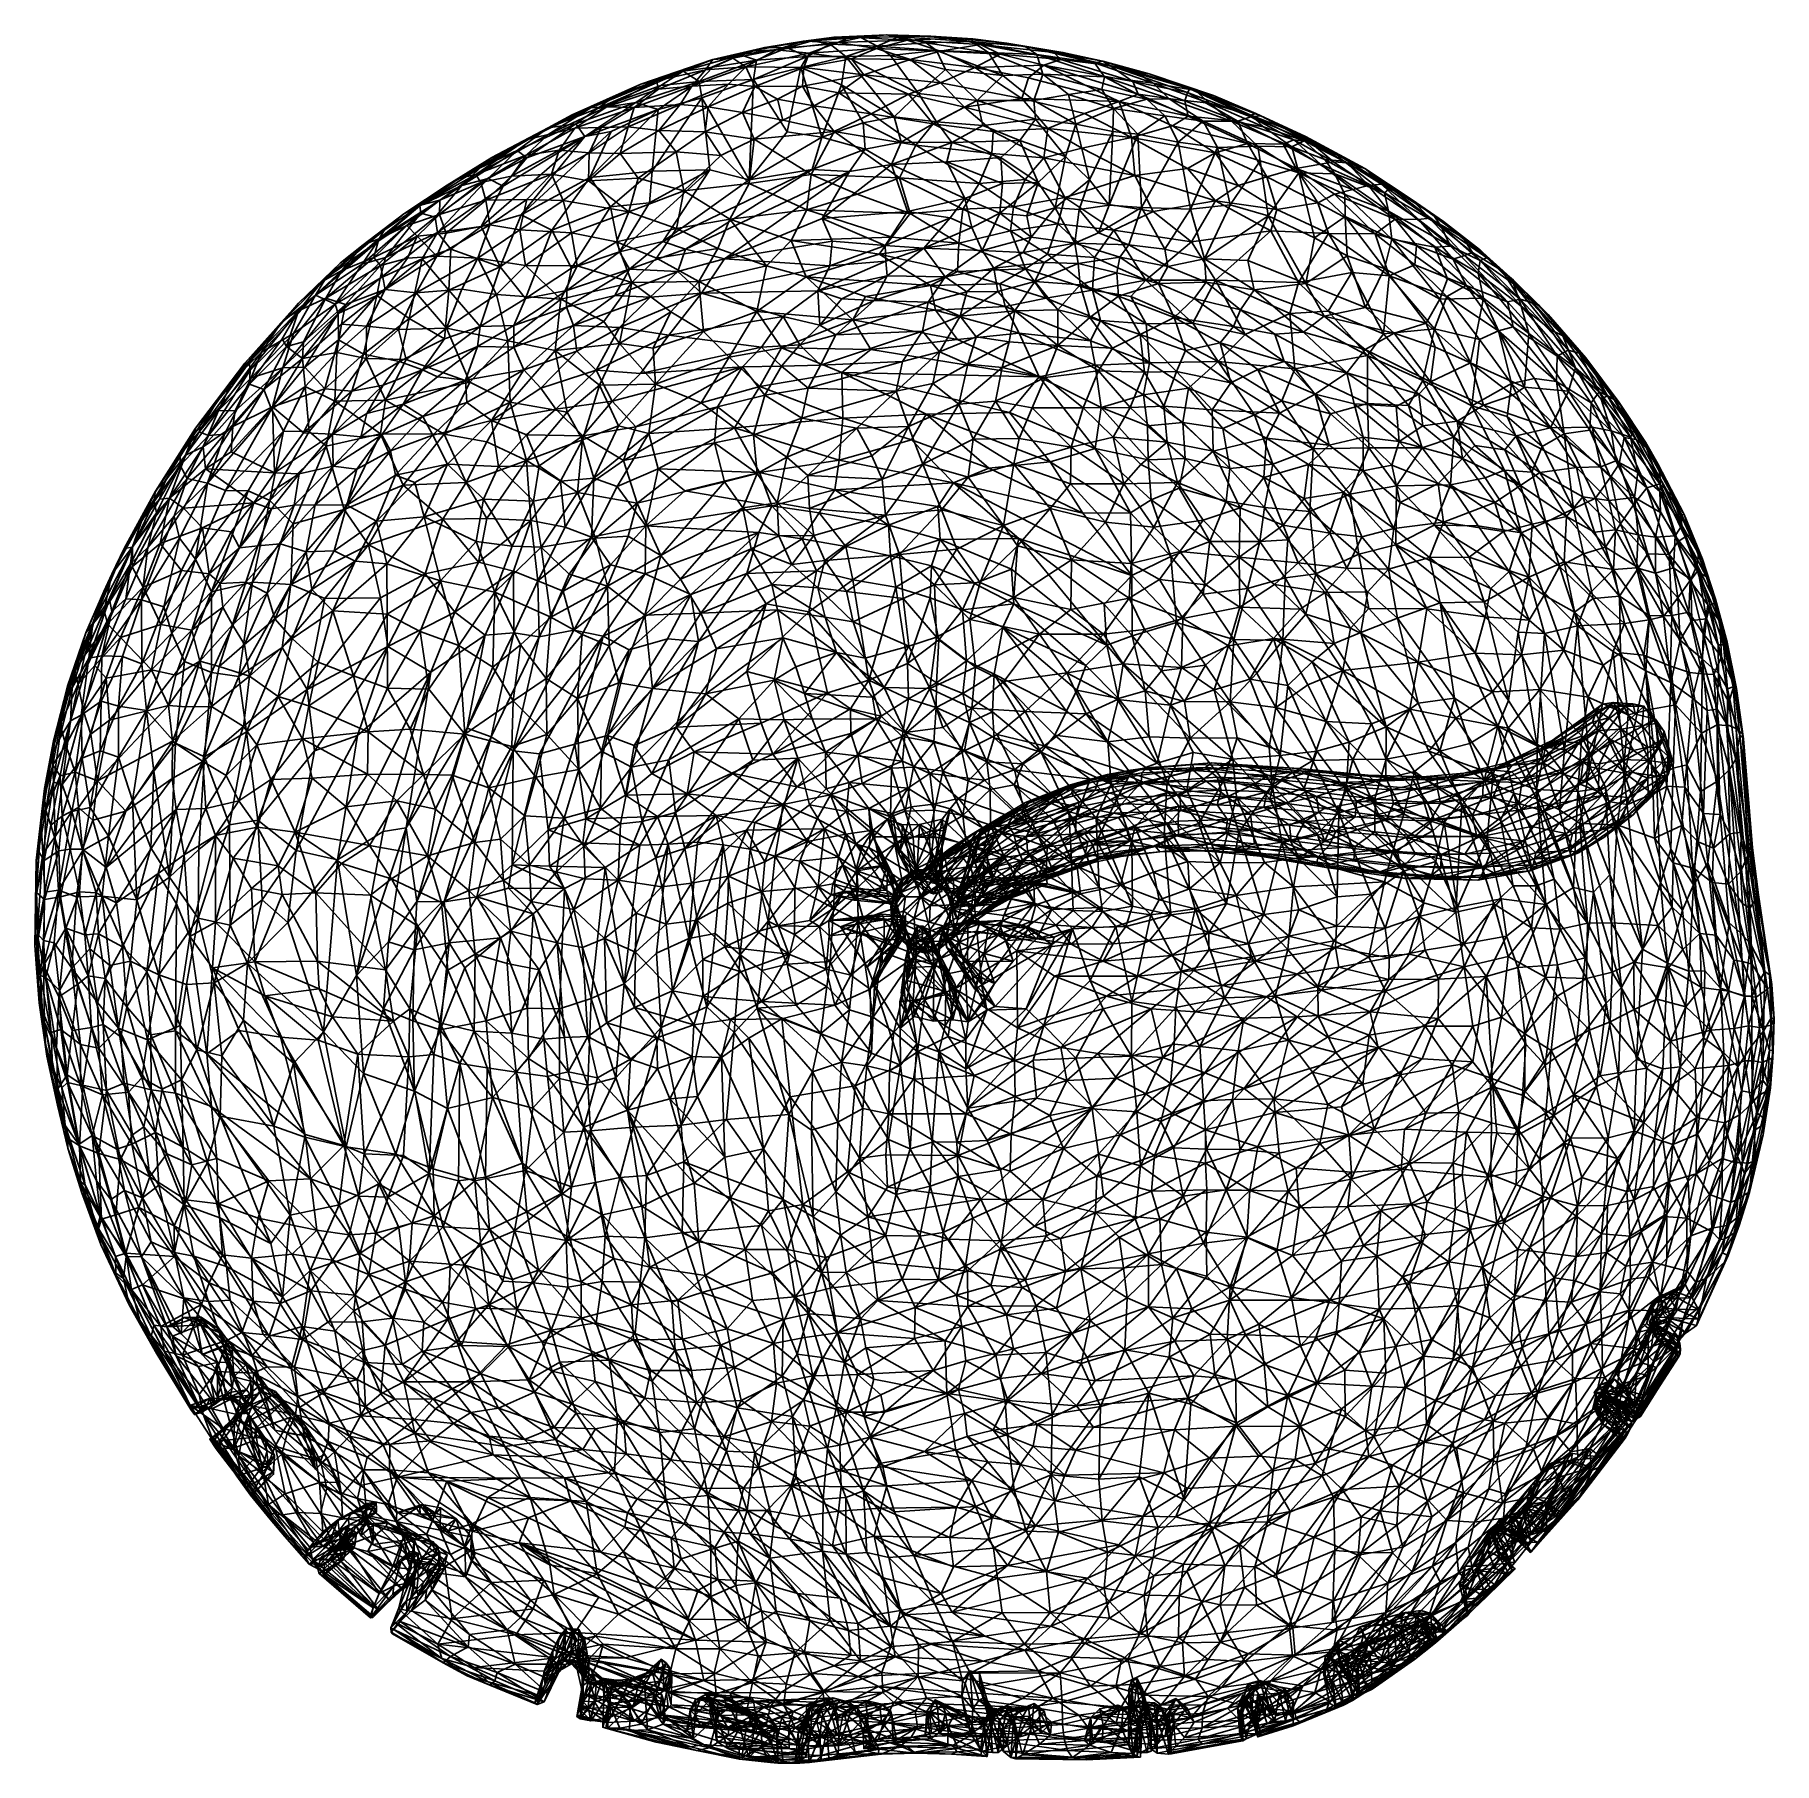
# Model space of a CAD drawing. Header units: metres. Extents: x -887 to 648, y -818 to 707.
import ezdxf

# ---------------------------------------------------------------- set-up
doc = ezdxf.new("R2010")
doc.units = ezdxf.units.M

msp = doc.modelspace()

# ---------------------------------------------------------------- linework, layer by layer
at = {"layer": '10k-small'}
for points in [[(-135, 706.6, 183.6), (-181.5, 704.6, 185.1), (-167.2, 704.5, 218.5)], [(-135, 706.6, 183.6), (-157.8, 704.3, 143), (-181.5, 704.6, 185.1)], [(-117, 701.9, 233.3), (-135, 706.6, 183.6), (-167.2, 704.5, 218.5)], [(-124.6, 704.7, 132.5), (-157.8, 704.3, 143), (-135, 706.6, 183.6)], [(-75.3, 703.6, 191), (-96.1, 705.4, 148.9), (-135, 706.6, 183.6)], [(-96.1, 705.4, 148.9), (-124.6, 704.7, 132.5), (-135, 706.6, 183.6)], [(-75.3, 703.6, 191), (-135, 706.6, 183.6), (-117, 701.9, 233.3)], [(-242.7, 695.3, 191.2), (-264.2, 688.9, 171.7), (-288.5, 684.7, 228.2)], [(-242.7, 695.3, 191.2), (-288.5, 684.7, 228.2), (-254.6, 692.3, 228.1)], [(-254.6, 692.3, 228.1), (-288.5, 684.7, 228.2), (-271, 686, 265)], [(-232.6, 693.5, 260.6), (-254.6, 692.3, 228.1), (-271, 686, 265)], [(-232.6, 693.5, 260.6), (-271, 686, 265), (-259.5, 678.3, 320.1)], [(-222.9, 695.1, 138.9), (-264.2, 688.9, 171.7), (-242.7, 695.3, 191.2)], [(-222.9, 695.1, 138.9), (-249.9, 684.3, 118.9), (-264.2, 688.9, 171.7)], [(-203.5, 690.5, 291.9), (-232.6, 693.5, 260.6), (-259.5, 678.3, 320.1)], [(-208.4, 701, 213.7), (-254.6, 692.3, 228.1), (-232.6, 693.5, 260.6)], [(-208.4, 701, 213.7), (-242.7, 695.3, 191.2), (-254.6, 692.3, 228.1)], [(-205.2, 687.6, 86.8), (-249.9, 684.3, 118.9), (-222.9, 695.1, 138.9)], [(-201, 701.4, 161.2), (-222.9, 695.1, 138.9), (-242.7, 695.3, 191.2)], [(-201, 701.4, 161.2), (-242.7, 695.3, 191.2), (-208.4, 701, 213.7)], [(-178.1, 699.9, 251.5), (-208.4, 701, 213.7), (-232.6, 693.5, 260.6)], [(-178.1, 699.9, 251.5), (-232.6, 693.5, 260.6), (-203.5, 690.5, 291.9)], [(-184.9, 698.3, 120.2), (-222.9, 695.1, 138.9), (-201, 701.4, 161.2)], [(-184.9, 698.3, 120.2), (-205.2, 687.6, 86.8), (-222.9, 695.1, 138.9)], [(-167.2, 704.5, 218.5), (-181.5, 704.6, 185.1), (-208.4, 701, 213.7)], [(-181.5, 704.6, 185.1), (-201, 701.4, 161.2), (-208.4, 701, 213.7)], [(-167.2, 704.5, 218.5), (-208.4, 701, 213.7), (-178.1, 699.9, 251.5)], [(-171.2, 687.6, 65.2), (-205.2, 687.6, 86.8), (-184.9, 698.3, 120.2)], [(-144, 694.6, 277.3), (-178.1, 699.9, 251.5), (-203.5, 690.5, 291.9)], [(-144, 694.6, 277.3), (-203.5, 690.5, 291.9), (-166.2, 685.3, 315.7)], [(-157.8, 704.3, 143), (-201, 701.4, 161.2), (-181.5, 704.6, 185.1)], [(-157.8, 704.3, 143), (-184.9, 698.3, 120.2), (-201, 701.4, 161.2)], [(-143.6, 696.7, 89.7), (-184.9, 698.3, 120.2), (-157.8, 704.3, 143)], [(-143.6, 696.7, 89.7), (-171.2, 687.6, 65.2), (-184.9, 698.3, 120.2)], [(-117, 701.9, 233.3), (-167.2, 704.5, 218.5), (-178.1, 699.9, 251.5)], [(-117, 701.9, 233.3), (-178.1, 699.9, 251.5), (-144, 694.6, 277.3)], [(-131.6, 688.3, 52.3), (-171.2, 687.6, 65.2), (-143.6, 696.7, 89.7)], [(-114.3, 684.7, 308.6), (-144, 694.6, 277.3), (-166.2, 685.3, 315.7)], [(-124.6, 704.7, 132.5), (-143.6, 696.7, 89.7), (-157.8, 704.3, 143)], [(-88, 692.3, 271.1), (-117, 701.9, 233.3), (-144, 694.6, 277.3)], [(-88, 692.3, 271.1), (-144, 694.6, 277.3), (-114.3, 684.7, 308.6)], [(-100.4, 699.5, 96.2), (-143.6, 696.7, 89.7), (-124.6, 704.7, 132.5)], [(-91.1, 692.9, 63.3), (-143.6, 696.7, 89.7), (-100.4, 699.5, 96.2)], [(-91.1, 692.9, 63.3), (-131.6, 688.3, 52.3), (-143.6, 696.7, 89.7)], [(-83.3, 675.9, -1.9), (-131.6, 688.3, 52.3), (-91.1, 692.9, 63.3)], [(-59.9, 700.6, 114.9), (-124.6, 704.7, 132.5), (-96.1, 705.4, 148.9)], [(-59.9, 700.6, 114.9), (-100.4, 699.5, 96.2), (-124.6, 704.7, 132.5)], [(-52.2, 698.2, 221.5), (-75.3, 703.6, 191), (-117, 701.9, 233.3)], [(-52.2, 698.2, 221.5), (-117, 701.9, 233.3), (-88, 692.3, 271.1)], [(-57.2, 677.7, 309.4), (-88, 692.3, 271.1), (-114.3, 684.7, 308.6)], [(-45.3, 690.9, 61), (-100.4, 699.5, 96.2), (-59.9, 700.6, 114.9)], [(-45.3, 690.9, 61), (-91.1, 692.9, 63.3), (-100.4, 699.5, 96.2)], [(-59.2, 703.1, 155.8), (-96.1, 705.4, 148.9), (-75.3, 703.6, 191)], [(-59.2, 703.1, 155.8), (-59.9, 700.6, 114.9), (-96.1, 705.4, 148.9)], [(-32.7, 670.8, -20.3), (-83.3, 675.9, -1.9), (-91.1, 692.9, 63.3)], [(-32.7, 670.8, -20.3), (-91.1, 692.9, 63.3), (-45.3, 690.9, 61)], [(-35.1, 689.4, 254.2), (-52.2, 698.2, 221.5), (-88, 692.3, 271.1)], [(-35.1, 689.4, 254.2), (-88, 692.3, 271.1), (-57.2, 677.7, 309.4)], [(-29, 699.1, 177.3), (-59.2, 703.1, 155.8), (-75.3, 703.6, 191)], [(-29, 699.1, 177.3), (-75.3, 703.6, 191), (-52.2, 698.2, 221.5)], [(-13, 696.3, 126.5), (-59.9, 700.6, 114.9), (-59.2, 703.1, 155.8)], [(-2.6, 689.2, 73.6), (-59.9, 700.6, 114.9), (-13, 696.3, 126.5)], [(-2.6, 689.2, 73.6), (-45.3, 690.9, 61), (-59.9, 700.6, 114.9)], [(-13, 696.3, 126.5), (-59.2, 703.1, 155.8), (-29, 699.1, 177.3)], [(12.5, 691, 188.4), (-29, 699.1, 177.3), (-52.2, 698.2, 221.5)], [(18.6, 684.7, 228.3), (12.5, 691, 188.4), (-52.2, 698.2, 221.5)], [(18.6, 684.7, 228.3), (-52.2, 698.2, 221.5), (-35.1, 689.4, 254.2)], [(2.6, 671.8, -6.3), (-45.3, 690.9, 61), (-2.6, 689.2, 73.6)], [(2.6, 671.8, -6.3), (-32.7, 670.8, -20.3), (-45.3, 690.9, 61)], [(20.2, 691.1, 135.8), (-13, 696.3, 126.5), (-29, 699.1, 177.3)], [(20.2, 691.1, 135.8), (-29, 699.1, 177.3), (12.5, 691, 188.4)], [(48.2, 681.9, 90.4), (-2.6, 689.2, 73.6), (-13, 696.3, 126.5)], [(48.2, 681.9, 90.4), (-13, 696.3, 126.5), (20.2, 691.1, 135.8)], [(55.6, 683.5, 145.7), (20.2, 691.1, 135.8), (12.5, 691, 188.4)], [(61.7, 679.5, 197.8), (55.6, 683.5, 145.7), (12.5, 691, 188.4)], [(61.7, 679.5, 197.8), (12.5, 691, 188.4), (18.6, 684.7, 228.3)], [(55.6, 683.5, 145.7), (48.2, 681.9, 90.4), (20.2, 691.1, 135.8)], [(-288.5, 684.7, 228.2), (-314.6, 674.5, 182), (-351.9, 663.1, 234.7)], [(-288.5, 684.7, 228.2), (-351.9, 663.1, 234.7), (-338.2, 665.9, 280)], [(-288.5, 684.7, 228.2), (-338.2, 665.9, 280), (-295, 675.7, 296.9)], [(-295, 675.7, 296.9), (-338.2, 665.9, 280), (-336.5, 658.8, 328.1)], [(-295, 675.7, 296.9), (-336.5, 658.8, 328.1), (-306.9, 661.4, 352.3)], [(-264.2, 688.9, 171.7), (-314.6, 674.5, 182), (-288.5, 684.7, 228.2)], [(-264.2, 688.9, 171.7), (-288.5, 678.2, 147.8), (-314.6, 674.5, 182)], [(-288.5, 678.2, 147.8), (-300.7, 665.5, 107.7), (-314.6, 674.5, 182)], [(-259.5, 678.3, 320.1), (-306.9, 661.4, 352.3), (-274.8, 663, 369.7)], [(-259.5, 678.3, 320.1), (-295, 675.7, 296.9), (-306.9, 661.4, 352.3)], [(-249.9, 684.3, 118.9), (-252.5, 667.1, 56.9), (-300.7, 665.5, 107.7)], [(-249.9, 684.3, 118.9), (-300.7, 665.5, 107.7), (-288.5, 678.2, 147.8)], [(-259.5, 678.3, 320.1), (-271, 686, 265), (-295, 675.7, 296.9)], [(-271, 686, 265), (-288.5, 684.7, 228.2), (-295, 675.7, 296.9)], [(-249.9, 684.3, 118.9), (-288.5, 678.2, 147.8), (-264.2, 688.9, 171.7)], [(-251.5, 661.1, 387), (-259.5, 678.3, 320.1), (-274.8, 663, 369.7)], [(-203.5, 690.5, 291.9), (-259.5, 678.3, 320.1), (-208.2, 677.7, 340.5)], [(-208.2, 677.7, 340.5), (-259.5, 678.3, 320.1), (-251.5, 661.1, 387)], [(-205.2, 687.6, 86.8), (-252.5, 667.1, 56.9), (-249.9, 684.3, 118.9)], [(-205.2, 687.6, 86.8), (-211, 677.7, 57), (-252.5, 667.1, 56.9)], [(-211, 677.7, 57), (-223, 620.9, -101), (-252.5, 667.1, 56.9)], [(-208.2, 677.7, 340.5), (-251.5, 661.1, 387), (-209.3, 661.4, 393.8)], [(-192.3, 616.4, -138.5), (-223, 620.9, -101), (-211, 677.7, 57)], [(-171.2, 687.6, 65.2), (-211, 677.7, 57), (-205.2, 687.6, 86.8)], [(-171.2, 687.6, 65.2), (-175, 662.5, -11.3), (-211, 677.7, 57)], [(-175, 662.5, -11.3), (-192.3, 616.4, -138.5), (-211, 677.7, 57)], [(-155.3, 671.3, 362.2), (-208.2, 677.7, 340.5), (-209.3, 661.4, 393.8)], [(-166.2, 685.3, 315.7), (-203.5, 690.5, 291.9), (-208.2, 677.7, 340.5)], [(-155.3, 671.3, 362.2), (-166.2, 685.3, 315.7), (-208.2, 677.7, 340.5)], [(-128.5, 634.2, -125.9), (-175, 662.5, -11.3), (-171.2, 687.6, 65.2)], [(-107.1, 654.7, -68.7), (-171.2, 687.6, 65.2), (-131.6, 688.3, 52.3)], [(-107.1, 654.7, -68.7), (-128.5, 634.2, -125.9), (-171.2, 687.6, 65.2)], [(-114.3, 684.7, 308.6), (-166.2, 685.3, 315.7), (-155.3, 671.3, 362.2)], [(-87.6, 664.3, 365.4), (-114.3, 684.7, 308.6), (-155.3, 671.3, 362.2)], [(-83.3, 675.9, -1.9), (-107.1, 654.7, -68.7), (-131.6, 688.3, 52.3)], [(-57.2, 677.7, 309.4), (-114.3, 684.7, 308.6), (-87.6, 664.3, 365.4)], [(-55.2, 648.7, -101), (-107.1, 654.7, -68.7), (-83.3, 675.9, -1.9)], [(-15.8, 650.3, 371.9), (-57.2, 677.7, 309.4), (-87.6, 664.3, 365.4)], [(-32.7, 670.8, -20.3), (-55.2, 648.7, -101), (-83.3, 675.9, -1.9)], [(3.4, 679.9, 265.3), (-35.1, 689.4, 254.2), (-57.2, 677.7, 309.4)], [(3.4, 679.9, 265.3), (-57.2, 677.7, 309.4), (-10.1, 668.7, 312.4)], [(-10.1, 668.7, 312.4), (-57.2, 677.7, 309.4), (-15.8, 650.3, 371.9)], [(18.6, 684.7, 228.3), (-35.1, 689.4, 254.2), (3.4, 679.9, 265.3)], [(69.9, 647.8, 324.3), (3.4, 679.9, 265.3), (-10.1, 668.7, 312.4)], [(57, 669.4, 22.8), (2.6, 671.8, -6.3), (-2.6, 689.2, 73.6)], [(57, 669.4, 22.8), (-2.6, 689.2, 73.6), (48.2, 681.9, 90.4)], [(82, 665.3, 250.9), (18.6, 684.7, 228.3), (3.4, 679.9, 265.3)], [(86.7, 654.3, 289.1), (82, 665.3, 250.9), (3.4, 679.9, 265.3)], [(86.7, 654.3, 289.1), (3.4, 679.9, 265.3), (69.9, 647.8, 324.3)], [(82, 665.3, 250.9), (61.7, 679.5, 197.8), (18.6, 684.7, 228.3)], [(83.3, 674.5, 103.1), (48.2, 681.9, 90.4), (55.6, 683.5, 145.7)], [(100.1, 664.1, 54.8), (57, 669.4, 22.8), (48.2, 681.9, 90.4)], [(100.1, 664.1, 54.8), (48.2, 681.9, 90.4), (83.3, 674.5, 103.1)], [(96.6, 672.3, 154.3), (55.6, 683.5, 145.7), (61.7, 679.5, 197.8)], [(96.6, 672.3, 154.3), (83.3, 674.5, 103.1), (55.6, 683.5, 145.7)], [(130.2, 655.7, 224.7), (61.7, 679.5, 197.8), (82, 665.3, 250.9)], [(132.4, 658.9, 194.1), (96.6, 672.3, 154.3), (61.7, 679.5, 197.8)], [(132.4, 658.9, 194.1), (61.7, 679.5, 197.8), (130.2, 655.7, 224.7)], [(-351.9, 663.1, 234.7), (-412.5, 635.9, 264.3), (-396.2, 642.1, 291.1)], [(-351.9, 663.1, 234.7), (-374.6, 652.8, 216.2), (-412.5, 635.9, 264.3)], [(-338.2, 665.9, 280), (-351.9, 663.1, 234.7), (-396.2, 642.1, 291.1)], [(-338.2, 665.9, 280), (-396.2, 642.1, 291.1), (-382, 643.1, 329.1)], [(-314.6, 674.5, 182), (-390.4, 641.7, 177.5), (-374.6, 652.8, 216.2)], [(-314.6, 674.5, 182), (-334.5, 661.8, 150.5), (-390.4, 641.7, 177.5)], [(-334.5, 661.8, 150.5), (-356.4, 647, 123.9), (-390.4, 641.7, 177.5)], [(-336.5, 658.8, 328.1), (-338.2, 665.9, 280), (-382, 643.1, 329.1)], [(-314.6, 674.5, 182), (-374.6, 652.8, 216.2), (-351.9, 663.1, 234.7)], [(-306.9, 661.4, 352.3), (-357.8, 642.4, 374.7), (-317.4, 645, 401.6)], [(-306.9, 661.4, 352.3), (-336.5, 658.8, 328.1), (-357.8, 642.4, 374.7)], [(-300.7, 665.5, 107.7), (-336.7, 640.8, 69.1), (-356.4, 647, 123.9)], [(-300.7, 665.5, 107.7), (-356.4, 647, 123.9), (-334.5, 661.8, 150.5)], [(-298.2, 651.1, 55.5), (-336.7, 640.8, 69.1), (-300.7, 665.5, 107.7)], [(-300.7, 665.5, 107.7), (-334.5, 661.8, 150.5), (-314.6, 674.5, 182)], [(-274.8, 663, 369.7), (-306.9, 661.4, 352.3), (-317.4, 645, 401.6)], [(-274.8, 663, 369.7), (-317.4, 645, 401.6), (-292.6, 643, 421)], [(-252.5, 667.1, 56.9), (-298.2, 651.1, 55.5), (-300.7, 665.5, 107.7)], [(-252.5, 667.1, 56.9), (-256.4, 578.8, -190.9), (-298.2, 651.1, 55.5)], [(-251.5, 661.1, 387), (-274.8, 663, 369.7), (-292.6, 643, 421)], [(-251.5, 661.1, 387), (-292.6, 643, 421), (-262.4, 638.1, 442.6)], [(-231.5, 649.7, 421.8), (-251.5, 661.1, 387), (-262.4, 638.1, 442.6)], [(-223, 620.9, -101), (-256.4, 578.8, -190.9), (-252.5, 667.1, 56.9)], [(-209.3, 661.4, 393.8), (-251.5, 661.1, 387), (-231.5, 649.7, 421.8)], [(-199.4, 644, 437.3), (-209.3, 661.4, 393.8), (-231.5, 649.7, 421.8)], [(-155.3, 671.3, 362.2), (-209.3, 661.4, 393.8), (-177.3, 655.5, 409.7)], [(-177.3, 655.5, 409.7), (-209.3, 661.4, 393.8), (-199.4, 644, 437.3)], [(-155.8, 629, -126.6), (-192.3, 616.4, -138.5), (-175, 662.5, -11.3)], [(-115.8, 654.3, 402.4), (-155.3, 671.3, 362.2), (-177.3, 655.5, 409.7)], [(-128.5, 634.2, -125.9), (-155.8, 629, -126.6), (-175, 662.5, -11.3)], [(-87.6, 664.3, 365.4), (-155.3, 671.3, 362.2), (-115.8, 654.3, 402.4)], [(-66.4, 642.7, 416.4), (-87.6, 664.3, 365.4), (-115.8, 654.3, 402.4)], [(-15.8, 650.3, 371.9), (-87.6, 664.3, 365.4), (-66.4, 642.7, 416.4)], [(-5.2, 648.6, -95.6), (-55.2, 648.7, -101), (-32.7, 670.8, -20.3)], [(2.6, 671.8, -6.3), (-5.2, 648.6, -95.6), (-32.7, 670.8, -20.3)], [(69.9, 647.8, 324.3), (-10.1, 668.7, 312.4), (-15.8, 650.3, 371.9)], [(25.4, 654.1, -64.2), (-5.2, 648.6, -95.6), (2.6, 671.8, -6.3)], [(57, 669.4, 22.8), (54.6, 658.3, -29.4), (2.6, 671.8, -6.3)], [(54.6, 658.3, -29.4), (25.4, 654.1, -64.2), (2.6, 671.8, -6.3)], [(94.3, 649.9, -28), (54.6, 658.3, -29.4), (57, 669.4, 22.8)], [(114.2, 650.2, -1.7), (57, 669.4, 22.8), (100.1, 664.1, 54.8)], [(114.2, 650.2, -1.7), (94.3, 649.9, -28), (57, 669.4, 22.8)], [(128, 648.4, 265.9), (82, 665.3, 250.9), (86.7, 654.3, 289.1)], [(130.2, 655.7, 224.7), (82, 665.3, 250.9), (128, 648.4, 265.9)], [(137.3, 657.6, 99.3), (100.1, 664.1, 54.8), (83.3, 674.5, 103.1)], [(137.3, 657.6, 99.3), (83.3, 674.5, 103.1), (96.6, 672.3, 154.3)], [(153.1, 653.1, 148.5), (96.6, 672.3, 154.3), (132.4, 658.9, 194.1)], [(153.1, 653.1, 148.5), (137.3, 657.6, 99.3), (96.6, 672.3, 154.3)], [(149.7, 646.4, 44.1), (114.2, 650.2, -1.7), (100.1, 664.1, 54.8)], [(149.7, 646.4, 44.1), (100.1, 664.1, 54.8), (137.3, 657.6, 99.3)], [(-374.6, 652.8, 216.2), (-433.8, 624.4, 226.7), (-412.5, 635.9, 264.3)], [(-374.6, 652.8, 216.2), (-390.4, 641.7, 177.5), (-433.8, 624.4, 226.7)], [(-356.4, 647, 123.9), (-401.3, 617, 89.9), (-409.4, 628.1, 154.6)], [(-356.4, 647, 123.9), (-409.4, 628.1, 154.6), (-390.4, 641.7, 177.5)], [(-336.7, 640.8, 69.1), (-401.3, 617, 89.9), (-356.4, 647, 123.9)], [(-336.5, 658.8, 328.1), (-382, 643.1, 329.1), (-357.8, 642.4, 374.7)], [(-317.4, 645, 401.6), (-357.8, 642.4, 374.7), (-363.1, 625.3, 425.1)], [(-317.4, 645, 401.6), (-363.1, 625.3, 425.1), (-336, 622.2, 450.6)], [(-291.1, 587.6, -131.1), (-341.9, 586.2, -78.8), (-298.2, 651.1, 55.5)], [(-298.2, 651.1, 55.5), (-341.9, 586.2, -78.8), (-336.7, 640.8, 69.1)], [(-292.6, 643, 421), (-317.4, 645, 401.6), (-336, 622.2, 450.6)], [(-256.4, 578.8, -190.9), (-291.1, 587.6, -131.1), (-298.2, 651.1, 55.5)], [(-226.8, 631.2, 462.7), (-231.5, 649.7, 421.8), (-262.4, 638.1, 442.6)], [(-199.4, 644, 437.3), (-231.5, 649.7, 421.8), (-226.8, 631.2, 462.7)], [(-148.9, 636.9, 449.5), (-177.3, 655.5, 409.7), (-199.4, 644, 437.3)], [(-115.8, 654.3, 402.4), (-177.3, 655.5, 409.7), (-148.9, 636.9, 449.5)], [(-94, 628.2, 458.4), (-115.8, 654.3, 402.4), (-148.9, 636.9, 449.5)], [(-91.2, 629.7, -153.6), (-128.5, 634.2, -125.9), (-107.1, 654.7, -68.7)], [(-66.4, 642.7, 416.4), (-115.8, 654.3, 402.4), (-94, 628.2, 458.4)], [(-55.2, 648.7, -101), (-91.2, 629.7, -153.6), (-107.1, 654.7, -68.7)], [(-50.2, 626.7, -169.8), (-91.2, 629.7, -153.6), (-55.2, 648.7, -101)], [(7.1, 623.9, 427.8), (-15.8, 650.3, 371.9), (-66.4, 642.7, 416.4)], [(-3.8, 632.1, -149.9), (-50.2, 626.7, -169.8), (-55.2, 648.7, -101)], [(-3.8, 632.1, -149.9), (-55.2, 648.7, -101), (-5.2, 648.6, -95.6)], [(69.9, 647.8, 324.3), (-15.8, 650.3, 371.9), (39.5, 637.2, 374)], [(39.5, 637.2, 374), (-15.8, 650.3, 371.9), (7.1, 623.9, 427.8)], [(31.9, 627.8, -150.4), (-5.2, 648.6, -95.6), (25.4, 654.1, -64.2)], [(31.9, 627.8, -150.4), (-3.8, 632.1, -149.9), (-5.2, 648.6, -95.6)], [(65, 641.5, -85), (25.4, 654.1, -64.2), (54.6, 658.3, -29.4)], [(65, 641.5, -85), (31.9, 627.8, -150.4), (25.4, 654.1, -64.2)], [(81, 616, 401.3), (69.9, 647.8, 324.3), (39.5, 637.2, 374)], [(94.3, 649.9, -28), (65, 641.5, -85), (54.6, 658.3, -29.4)], [(110.2, 635.1, -67), (65, 641.5, -85), (94.3, 649.9, -28)], [(130.8, 634.8, 312.1), (86.7, 654.3, 289.1), (69.9, 647.8, 324.3)], [(117.1, 626.2, 348.4), (69.9, 647.8, 324.3), (81, 616, 401.3)], [(130.8, 634.8, 312.1), (69.9, 647.8, 324.3), (117.1, 626.2, 348.4)], [(130.8, 634.8, 312.1), (128, 648.4, 265.9), (86.7, 654.3, 289.1)], [(144, 630.5, -45.4), (94.3, 649.9, -28), (114.2, 650.2, -1.7)], [(144, 630.5, -45.4), (110.2, 635.1, -67), (94.3, 649.9, -28)], [(169, 630.3, -6.6), (114.2, 650.2, -1.7), (149.7, 646.4, 44.1)], [(169, 630.3, -6.6), (144, 630.5, -45.4), (114.2, 650.2, -1.7)], [(174.8, 630.3, 276.5), (130.2, 655.7, 224.7), (128, 648.4, 265.9)], [(174.8, 630.3, 276.5), (128, 648.4, 265.9), (130.8, 634.8, 312.1)], [(186.1, 634.3, 230.6), (132.4, 658.9, 194.1), (130.2, 655.7, 224.7)], [(186.1, 634.3, 230.6), (130.2, 655.7, 224.7), (174.8, 630.3, 276.5)], [(194.9, 635.1, 184.2), (153.1, 653.1, 148.5), (132.4, 658.9, 194.1)], [(194.9, 635.1, 184.2), (132.4, 658.9, 194.1), (186.1, 634.3, 230.6)], [(190.7, 637.1, 128.2), (186.3, 635.8, 72.3), (137.3, 657.6, 99.3)], [(186.3, 635.8, 72.3), (149.7, 646.4, 44.1), (137.3, 657.6, 99.3)], [(190.7, 637.1, 128.2), (137.3, 657.6, 99.3), (153.1, 653.1, 148.5)], [(197.3, 625.4, 29.6), (169, 630.3, -6.6), (149.7, 646.4, 44.1)], [(197.3, 625.4, 29.6), (149.7, 646.4, 44.1), (186.3, 635.8, 72.3)], [(194.9, 635.1, 184.2), (190.7, 637.1, 128.2), (153.1, 653.1, 148.5)], [(-396.2, 642.1, 291.1), (-453.2, 614.1, 304.8), (-433.8, 618.6, 348.1)], [(-396.2, 642.1, 291.1), (-412.5, 635.9, 264.3), (-453.2, 614.1, 304.8)], [(-412.5, 635.9, 264.3), (-433.8, 624.4, 226.7), (-453.2, 614.1, 304.8)], [(-382, 643.1, 329.1), (-396.2, 642.1, 291.1), (-433.8, 618.6, 348.1)], [(-382, 643.1, 329.1), (-433.8, 618.6, 348.1), (-410.4, 624.2, 371.6)], [(-390.4, 641.7, 177.5), (-409.4, 628.1, 154.6), (-433.8, 624.4, 226.7)], [(-357.8, 642.4, 374.7), (-382, 643.1, 329.1), (-410.4, 624.2, 371.6)], [(-357.8, 642.4, 374.7), (-410.4, 624.2, 371.6), (-387, 624.9, 403.8)], [(-336.7, 640.8, 69.1), (-378.2, 621.3, 67), (-401.3, 617, 89.9)], [(-336.7, 640.8, 69.1), (-341.9, 586.2, -78.8), (-397.1, 580.7, -26)], [(-336.7, 640.8, 69.1), (-397.1, 580.7, -26), (-378.2, 621.3, 67)], [(-357.8, 642.4, 374.7), (-387, 624.9, 403.8), (-363.1, 625.3, 425.1)], [(-292.6, 643, 421), (-336, 622.2, 450.6), (-295.2, 621.1, 468.9)], [(-262.4, 638.1, 442.6), (-292.6, 643, 421), (-295.2, 621.1, 468.9)], [(-252, 614.4, 491), (-262.4, 638.1, 442.6), (-295.2, 621.1, 468.9)], [(-226.8, 631.2, 462.7), (-262.4, 638.1, 442.6), (-252, 614.4, 491)], [(-181.4, 621.4, 481.9), (-226.8, 631.2, 462.7), (-252, 614.4, 491)], [(-181.4, 621.4, 481.9), (-199.4, 644, 437.3), (-226.8, 631.2, 462.7)], [(-148.9, 636.9, 449.5), (-199.4, 644, 437.3), (-181.4, 621.4, 481.9)], [(-109.3, 609.3, 498.6), (-148.9, 636.9, 449.5), (-181.4, 621.4, 481.9)], [(-122.3, 612, -192.7), (-155.8, 629, -126.6), (-128.5, 634.2, -125.9)], [(-94, 628.2, 458.4), (-148.9, 636.9, 449.5), (-109.3, 609.3, 498.6)], [(-91.2, 629.7, -153.6), (-122.3, 612, -192.7), (-128.5, 634.2, -125.9)], [(-77.6, 611.6, -208.5), (-122.3, 612, -192.7), (-91.2, 629.7, -153.6)], [(-41.1, 621.4, 455.6), (-66.4, 642.7, 416.4), (-94, 628.2, 458.4)], [(-50.2, 626.7, -169.8), (-77.6, 611.6, -208.5), (-91.2, 629.7, -153.6)], [(7.1, 623.9, 427.8), (-66.4, 642.7, 416.4), (-41.1, 621.4, 455.6)], [(-3.8, 632.1, -149.9), (-17.5, 613.4, -205.4), (-50.2, 626.7, -169.8)], [(22.8, 599.2, -234.6), (-17.5, 613.4, -205.4), (-3.8, 632.1, -149.9)], [(31.9, 627.8, -150.4), (22.8, 599.2, -234.6), (-3.8, 632.1, -149.9)], [(81, 616, 401.3), (39.5, 637.2, 374), (7.1, 623.9, 427.8)], [(65, 641.5, -85), (64.5, 621.4, -150.5), (31.9, 627.8, -150.4)], [(86.6, 619, -141), (64.5, 621.4, -150.5), (65, 641.5, -85)], [(110.2, 635.1, -67), (86.6, 619, -141), (65, 641.5, -85)], [(122, 611.8, -130.3), (86.6, 619, -141), (110.2, 635.1, -67)], [(144, 630.5, -45.4), (122, 611.8, -130.3), (110.2, 635.1, -67)], [(183.3, 610.7, 330.8), (130.8, 634.8, 312.1), (117.1, 626.2, 348.4)], [(156.8, 607.3, -105.4), (122, 611.8, -130.3), (144, 630.5, -45.4)], [(183.3, 610.7, 330.8), (174.8, 630.3, 276.5), (130.8, 634.8, 312.1)], [(192.3, 608.4, -56.2), (156.8, 607.3, -105.4), (144, 630.5, -45.4)], [(192.3, 608.4, -56.2), (144, 630.5, -45.4), (169, 630.3, -6.6)], [(222.5, 607.7, -4.5), (169, 630.3, -6.6), (197.3, 625.4, 29.6)], [(222.5, 607.7, -4.5), (192.3, 608.4, -56.2), (169, 630.3, -6.6)], [(224.1, 613.9, 254.9), (186.1, 634.3, 230.6), (174.8, 630.3, 276.5)], [(214.6, 610.1, 290.4), (174.8, 630.3, 276.5), (183.3, 610.7, 330.8)], [(224.1, 613.9, 254.9), (174.8, 630.3, 276.5), (214.6, 610.1, 290.4)], [(238.3, 612.3, 220.2), (194.9, 635.1, 184.2), (186.1, 634.3, 230.6)], [(238.3, 612.3, 220.2), (186.1, 634.3, 230.6), (224.1, 613.9, 254.9)], [(224.5, 620.6, 108.5), (186.3, 635.8, 72.3), (190.7, 637.1, 128.2)], [(233.1, 613.1, 65), (186.3, 635.8, 72.3), (224.5, 620.6, 108.5)], [(233.1, 613.1, 65), (197.3, 625.4, 29.6), (186.3, 635.8, 72.3)], [(234.4, 617, 165.5), (190.7, 637.1, 128.2), (194.9, 635.1, 184.2)], [(234.4, 617, 165.5), (224.5, 620.6, 108.5), (190.7, 637.1, 128.2)], [(238.3, 612.3, 220.2), (234.4, 617, 165.5), (194.9, 635.1, 184.2)], [(-453.2, 614.1, 304.8), (-483.4, 598.4, 274.4), (-512.6, 579.8, 323.8)], [(-453.2, 614.1, 304.8), (-512.6, 579.8, 323.8), (-497.5, 583.4, 367.9)], [(-433.8, 618.6, 348.1), (-497.5, 583.4, 367.9), (-453.3, 600.5, 394.9)], [(-433.8, 618.6, 348.1), (-453.2, 614.1, 304.8), (-497.5, 583.4, 367.9)], [(-433.8, 624.4, 226.7), (-493.9, 589.3, 225.4), (-483.4, 598.4, 274.4)], [(-433.8, 624.4, 226.7), (-461.1, 604.4, 185.1), (-493.9, 589.3, 225.4)], [(-401.3, 617, 89.9), (-457.6, 547.7, -38.4), (-492.8, 537.5, -13.2)], [(-401.3, 617, 89.9), (-492.8, 537.5, -13.2), (-473.5, 573, 71.3)], [(-433.8, 624.4, 226.7), (-483.4, 598.4, 274.4), (-453.2, 614.1, 304.8)], [(-401.3, 617, 89.9), (-473.5, 573, 71.3), (-452.7, 598.2, 126.5)], [(-409.4, 628.1, 154.6), (-452.7, 598.2, 126.5), (-461.1, 604.4, 185.1)], [(-409.4, 628.1, 154.6), (-461.1, 604.4, 185.1), (-433.8, 624.4, 226.7)], [(-378.2, 621.3, 67), (-397.1, 580.7, -26), (-457.6, 547.7, -38.4)], [(-378.2, 621.3, 67), (-457.6, 547.7, -38.4), (-401.3, 617, 89.9)], [(-410.4, 624.2, 371.6), (-453.3, 600.5, 394.9), (-424.1, 604.7, 424.2)], [(-410.4, 624.2, 371.6), (-433.8, 618.6, 348.1), (-453.3, 600.5, 394.9)], [(-401.3, 617, 89.9), (-452.7, 598.2, 126.5), (-409.4, 628.1, 154.6)], [(-387, 624.9, 403.8), (-424.1, 604.7, 424.2), (-397.7, 602.4, 455)], [(-387, 624.9, 403.8), (-410.4, 624.2, 371.6), (-424.1, 604.7, 424.2)], [(-363.1, 625.3, 425.1), (-387, 624.9, 403.8), (-397.7, 602.4, 455)], [(-363.1, 625.3, 425.1), (-397.7, 602.4, 455), (-370.3, 601.9, 474.3)], [(-336, 622.2, 450.6), (-363.1, 625.3, 425.1), (-370.3, 601.9, 474.3)], [(-320.9, 603.3, 493.7), (-336, 622.2, 450.6), (-370.3, 601.9, 474.3)], [(-295.2, 621.1, 468.9), (-336, 622.2, 450.6), (-320.9, 603.3, 493.7)], [(-281.4, 600.2, 509.4), (-295.2, 621.1, 468.9), (-320.9, 603.3, 493.7)], [(-252, 614.4, 491), (-295.2, 621.1, 468.9), (-281.4, 600.2, 509.4)], [(-252, 614.4, 491), (-281.4, 600.2, 509.4), (-256.4, 575.3, 554.1)], [(-192.3, 616.4, -138.5), (-256.4, 578.8, -190.9), (-223, 620.9, -101)], [(-192.3, 616.4, -138.5), (-200.8, 587.8, -209.7), (-256.4, 578.8, -190.9)], [(-201.7, 583.4, 547.5), (-252, 614.4, 491), (-256.4, 575.3, 554.1)], [(-181.4, 621.4, 481.9), (-252, 614.4, 491), (-201.7, 583.4, 547.5)], [(-123.8, 580.5, 550.7), (-181.4, 621.4, 481.9), (-201.7, 583.4, 547.5)], [(-154.2, 605.8, -193.5), (-200.8, 587.8, -209.7), (-192.3, 616.4, -138.5)], [(-154.2, 605.8, -193.5), (-192.3, 616.4, -138.5), (-155.8, 629, -126.6)], [(-109.3, 609.3, 498.6), (-181.4, 621.4, 481.9), (-123.8, 580.5, 550.7)], [(-122.3, 612, -192.7), (-154.2, 605.8, -193.5), (-155.8, 629, -126.6)], [(-42.3, 602, 495.2), (-94, 628.2, 458.4), (-109.3, 609.3, 498.6)], [(-41.1, 621.4, 455.6), (-94, 628.2, 458.4), (-42.3, 602, 495.2)], [(-17.5, 613.4, -205.4), (-77.6, 611.6, -208.5), (-50.2, 626.7, -169.8)], [(3.4, 598.2, 484.3), (-41.1, 621.4, 455.6), (-42.3, 602, 495.2)], [(7.1, 623.9, 427.8), (-41.1, 621.4, 455.6), (3.4, 598.2, 484.3)], [(37.2, 606.6, 448.9), (7.1, 623.9, 427.8), (3.4, 598.2, 484.3)], [(81, 616, 401.3), (7.1, 623.9, 427.8), (37.2, 606.6, 448.9)], [(43.7, 578.7, -282.8), (22.8, 599.2, -234.6), (31.9, 627.8, -150.4)], [(64.5, 621.4, -150.5), (43.7, 578.7, -282.8), (31.9, 627.8, -150.4)], [(83.9, 582.4, 470.3), (81, 616, 401.3), (37.2, 606.6, 448.9)], [(64.5, 621.4, -150.5), (61.1, 556.2, -338.7), (43.7, 578.7, -282.8)], [(86.6, 619, -141), (61.1, 556.2, -338.7), (64.5, 621.4, -150.5)], [(89.7, 554.4, -325.1), (61.1, 556.2, -338.7), (86.6, 619, -141)], [(154.8, 602.6, 377.8), (117.1, 626.2, 348.4), (81, 616, 401.3)], [(130.4, 588.6, 426.9), (81, 616, 401.3), (83.9, 582.4, 470.3)], [(154.8, 602.6, 377.8), (81, 616, 401.3), (130.4, 588.6, 426.9)], [(122, 611.8, -130.3), (89.7, 554.4, -325.1), (86.6, 619, -141)], [(183.3, 610.7, 330.8), (117.1, 626.2, 348.4), (154.8, 602.6, 377.8)], [(233.1, 613.1, 65), (222.5, 607.7, -4.5), (197.3, 625.4, 29.6)], [(247.7, 592.6, 295.7), (224.1, 613.9, 254.9), (214.6, 610.1, 290.4)], [(259.2, 594.6, 262.9), (238.3, 612.3, 220.2), (224.1, 613.9, 254.9)], [(259.2, 594.6, 262.9), (224.1, 613.9, 254.9), (247.7, 592.6, 295.7)], [(260.4, 602.5, 123), (224.5, 620.6, 108.5), (234.4, 617, 165.5)], [(260.4, 602.5, 123), (233.1, 613.1, 65), (224.5, 620.6, 108.5)], [(286.7, 588.8, 178), (260.4, 602.5, 123), (234.4, 617, 165.5)], [(286.7, 588.8, 178), (234.4, 617, 165.5), (238.3, 612.3, 220.2)], [(-461.1, 604.4, 185.1), (-486.6, 579.8, 134.6), (-509.9, 573.7, 183)], [(-461.1, 604.4, 185.1), (-509.9, 573.7, 183), (-493.9, 589.3, 225.4)], [(-453.3, 600.5, 394.9), (-497.5, 583.4, 367.9), (-493.2, 576.4, 410.4)], [(-453.3, 600.5, 394.9), (-493.2, 576.4, 410.4), (-466.1, 582, 435.4)], [(-452.7, 598.2, 126.5), (-486.6, 579.8, 134.6), (-461.1, 604.4, 185.1)], [(-424.1, 604.7, 424.2), (-466.1, 582, 435.4), (-430.8, 583.6, 468.6)], [(-424.1, 604.7, 424.2), (-453.3, 600.5, 394.9), (-466.1, 582, 435.4)], [(-397.7, 602.4, 455), (-424.1, 604.7, 424.2), (-430.8, 583.6, 468.6)], [(-397.7, 602.4, 455), (-430.8, 583.6, 468.6), (-398.1, 577.9, 500.5)], [(-370.3, 601.9, 474.3), (-397.7, 602.4, 455), (-398.1, 577.9, 500.5)], [(-354.5, 580, 518.2), (-370.3, 601.9, 474.3), (-398.1, 577.9, 500.5)], [(-320.9, 603.3, 493.7), (-370.3, 601.9, 474.3), (-354.5, 580, 518.2)], [(-314.1, 568.9, 549.8), (-320.9, 603.3, 493.7), (-354.5, 580, 518.2)], [(-281.4, 600.2, 509.4), (-320.9, 603.3, 493.7), (-314.1, 568.9, 549.8)], [(-256.4, 575.3, 554.1), (-281.4, 600.2, 509.4), (-314.1, 568.9, 549.8)], [(-154.2, 605.8, -193.5), (-168, 586, -233.3), (-200.8, 587.8, -209.7)], [(-130.8, 592.2, -237.6), (-168, 586, -233.3), (-154.2, 605.8, -193.5)], [(-122.3, 612, -192.7), (-130.8, 592.2, -237.6), (-154.2, 605.8, -193.5)], [(-77.6, 611.6, -208.5), (-130.8, 592.2, -237.6), (-122.3, 612, -192.7)], [(-77.6, 611.6, -208.5), (-82, 594.4, -248.7), (-130.8, 592.2, -237.6)], [(-53.4, 575.5, 546.3), (-109.3, 609.3, 498.6), (-123.8, 580.5, 550.7)], [(-42.3, 602, 495.2), (-109.3, 609.3, 498.6), (-53.4, 575.5, 546.3)], [(-34.3, 598.4, -245.6), (-82, 594.4, -248.7), (-77.6, 611.6, -208.5)], [(-17.5, 613.4, -205.4), (-34.3, 598.4, -245.6), (-77.6, 611.6, -208.5)], [(-13, 578.9, 527.4), (-42.3, 602, 495.2), (-53.4, 575.5, 546.3)], [(3.4, 598.2, 484.3), (-42.3, 602, 495.2), (-13, 578.9, 527.4)], [(-1.6, 576.4, -299.6), (-34.3, 598.4, -245.6), (-17.5, 613.4, -205.4)], [(22.8, 599.2, -234.6), (-1.6, 576.4, -299.6), (-17.5, 613.4, -205.4)], [(22.8, 599.2, -234.6), (13.5, 553.9, -360.1), (-1.6, 576.4, -299.6)], [(83.9, 582.4, 470.3), (37.2, 606.6, 448.9), (3.4, 598.2, 484.3)], [(43.7, 578.7, -282.8), (13.5, 553.9, -360.1), (22.8, 599.2, -234.6)], [(133, 552.8, -289), (89.7, 554.4, -325.1), (122, 611.8, -130.3)], [(156.8, 607.3, -105.4), (133, 552.8, -289), (122, 611.8, -130.3)], [(174.9, 573.6, 422.7), (154.8, 602.6, 377.8), (130.4, 588.6, 426.9)], [(167.9, 556.7, -237.2), (133, 552.8, -289), (156.8, 607.3, -105.4)], [(200.4, 581.4, 384.7), (183.3, 610.7, 330.8), (154.8, 602.6, 377.8)], [(200.4, 581.4, 384.7), (154.8, 602.6, 377.8), (174.9, 573.6, 422.7)], [(194.5, 595.3, -94.7), (156.8, 607.3, -105.4), (192.3, 608.4, -56.2)], [(194.5, 595.3, -94.7), (167.9, 556.7, -237.2), (156.8, 607.3, -105.4)], [(226.2, 588.6, 340.3), (183.3, 610.7, 330.8), (200.4, 581.4, 384.7)], [(226.2, 588.6, 340.3), (214.6, 610.1, 290.4), (183.3, 610.7, 330.8)], [(228.6, 584.9, -76.4), (192.3, 608.4, -56.2), (222.5, 607.7, -4.5)], [(228.6, 584.9, -76.4), (194.5, 595.3, -94.7), (192.3, 608.4, -56.2)], [(247.7, 592.6, 295.7), (214.6, 610.1, 290.4), (226.2, 588.6, 340.3)], [(251.4, 596.7, 20.5), (222.5, 607.7, -4.5), (233.1, 613.1, 65)], [(260.2, 584.1, -17.3), (228.6, 584.9, -76.4), (222.5, 607.7, -4.5)], [(260.2, 584.1, -17.3), (222.5, 607.7, -4.5), (251.4, 596.7, 20.5)], [(268.1, 595.2, 75.4), (233.1, 613.1, 65), (260.4, 602.5, 123)], [(268.1, 595.2, 75.4), (251.4, 596.7, 20.5), (233.1, 613.1, 65)], [(271.3, 593.7, 227.9), (238.3, 612.3, 220.2), (259.2, 594.6, 262.9)], [(286.7, 588.8, 178), (238.3, 612.3, 220.2), (271.3, 593.7, 227.9)], [(309.3, 571.7, 101.6), (260.4, 602.5, 123), (286.7, 588.8, 178)], [(309.3, 571.7, 101.6), (268.1, 595.2, 75.4), (260.4, 602.5, 123)], [(-493.9, 589.3, 225.4), (-509.9, 573.7, 183), (-547.1, 555.6, 242)], [(-493.9, 589.3, 225.4), (-547.1, 555.6, 242), (-523, 574.1, 276.2)], [(-497.5, 583.4, 367.9), (-546.5, 556.2, 352.4), (-529.5, 560.6, 390.7)], [(-497.5, 583.4, 367.9), (-512.6, 579.8, 323.8), (-546.5, 556.2, 352.4)], [(-493.2, 576.4, 410.4), (-497.5, 583.4, 367.9), (-529.5, 560.6, 390.7)], [(-483.4, 598.4, 274.4), (-523, 574.1, 276.2), (-512.6, 579.8, 323.8)], [(-483.4, 598.4, 274.4), (-493.9, 589.3, 225.4), (-523, 574.1, 276.2)], [(-430.8, 583.6, 468.6), (-488.8, 560.8, 458.4), (-452.5, 561.4, 491.3)], [(-430.8, 583.6, 468.6), (-466.1, 582, 435.4), (-488.8, 560.8, 458.4)], [(-452.7, 598.2, 126.5), (-473.5, 573, 71.3), (-486.6, 579.8, 134.6)], [(-420.6, 560.5, 514), (-430.8, 583.6, 468.6), (-452.5, 561.4, 491.3)], [(-398.1, 577.9, 500.5), (-430.8, 583.6, 468.6), (-420.6, 560.5, 514)], [(-341.9, 586.2, -78.8), (-378.8, 554.8, -127.7), (-397.1, 580.7, -26)], [(-341.9, 586.2, -78.8), (-344.5, 558.4, -160), (-378.8, 554.8, -127.7)], [(-291.1, 587.6, -131.1), (-370.9, 515.2, -264.7), (-344.5, 558.4, -160)], [(-291.1, 587.6, -131.1), (-332.6, 524.3, -276.8), (-370.9, 515.2, -264.7)], [(-291.1, 587.6, -131.1), (-344.5, 558.4, -160), (-341.9, 586.2, -78.8)], [(-200.8, 587.8, -209.7), (-332.6, 524.3, -276.8), (-256.4, 578.8, -190.9)], [(-200.8, 587.8, -209.7), (-312.6, 517.6, -307.9), (-332.6, 524.3, -276.8)], [(-256.4, 578.8, -190.9), (-332.6, 524.3, -276.8), (-291.1, 587.6, -131.1)], [(-168, 586, -233.3), (-312.6, 517.6, -307.9), (-200.8, 587.8, -209.7)], [(-168, 586, -233.3), (-278.3, 509.1, -345.1), (-312.6, 517.6, -307.9)], [(-168, 586, -233.3), (-192.1, 544.6, -308.6), (-278.3, 509.1, -345.1)], [(-201.7, 583.4, 547.5), (-256.4, 575.3, 554.1), (-205.6, 552.3, 592.8)], [(-161.2, 566, 574.9), (-201.7, 583.4, 547.5), (-205.6, 552.3, 592.8)], [(-123.8, 580.5, 550.7), (-201.7, 583.4, 547.5), (-161.2, 566, 574.9)], [(-116.6, 550.8, -327.4), (-192.1, 544.6, -308.6), (-130.8, 592.2, -237.6)], [(-130.8, 592.2, -237.6), (-192.1, 544.6, -308.6), (-168, 586, -233.3)], [(-66.2, 562.3, -323.3), (-130.8, 592.2, -237.6), (-82, 594.4, -248.7)], [(-66.2, 562.3, -323.3), (-116.6, 550.8, -327.4), (-130.8, 592.2, -237.6)], [(-33, 575.4, -300.7), (-82, 594.4, -248.7), (-34.3, 598.4, -245.6)], [(-33, 575.4, -300.7), (-66.2, 562.3, -323.3), (-82, 594.4, -248.7)], [(-1.6, 576.4, -299.6), (-33, 575.4, -300.7), (-34.3, 598.4, -245.6)], [(22.1, 563.1, 539.5), (3.4, 598.2, 484.3), (-13, 578.9, 527.4)], [(83.9, 582.4, 470.3), (3.4, 598.2, 484.3), (22.1, 563.1, 539.5)], [(155, 560.2, 463), (130.4, 588.6, 426.9), (83.9, 582.4, 470.3)], [(174.9, 573.6, 422.7), (130.4, 588.6, 426.9), (155, 560.2, 463)], [(201.6, 547, -220.4), (167.9, 556.7, -237.2), (194.5, 595.3, -94.7)], [(228.6, 584.9, -76.4), (201.6, 547, -220.4), (194.5, 595.3, -94.7)], [(245.3, 558.3, 388), (226.2, 588.6, 340.3), (200.4, 581.4, 384.7)], [(242.4, 527.4, -215.4), (201.6, 547, -220.4), (228.6, 584.9, -76.4)], [(276.1, 570.2, 317.5), (247.7, 592.6, 295.7), (226.2, 588.6, 340.3)], [(259.9, 566.1, 353.1), (226.2, 588.6, 340.3), (245.3, 558.3, 388)], [(276.1, 570.2, 317.5), (226.2, 588.6, 340.3), (259.9, 566.1, 353.1)], [(269.4, 546.3, -120.8), (242.4, 527.4, -215.4), (228.6, 584.9, -76.4)], [(269.2, 565.7, -64.4), (228.6, 584.9, -76.4), (260.2, 584.1, -17.3)], [(269.4, 546.3, -120.8), (228.6, 584.9, -76.4), (269.2, 565.7, -64.4)], [(290, 573.6, 278.1), (259.2, 594.6, 262.9), (247.7, 592.6, 295.7)], [(290, 573.6, 278.1), (247.7, 592.6, 295.7), (276.1, 570.2, 317.5)], [(304.1, 567.2, 30.5), (251.4, 596.7, 20.5), (268.1, 595.2, 75.4)], [(304.1, 567.2, 30.5), (260.2, 584.1, -17.3), (251.4, 596.7, 20.5)], [(290, 573.6, 278.1), (271.3, 593.7, 227.9), (259.2, 594.6, 262.9)], [(307.7, 551.1, -29), (260.2, 584.1, -17.3), (304.1, 567.2, 30.5)], [(307.7, 551.1, -29), (269.2, 565.7, -64.4), (260.2, 584.1, -17.3)], [(309.3, 571.7, 101.6), (304.1, 567.2, 30.5), (268.1, 595.2, 75.4)], [(301.4, 574.9, 234.7), (286.7, 588.8, 178), (271.3, 593.7, 227.9)], [(301.4, 574.9, 234.7), (271.3, 593.7, 227.9), (290, 573.6, 278.1)], [(347.2, 548, 127.2), (286.7, 588.8, 178), (328.6, 561, 196.4)], [(328.6, 561, 196.4), (286.7, 588.8, 178), (301.4, 574.9, 234.7)], [(347.2, 548, 127.2), (309.3, 571.7, 101.6), (286.7, 588.8, 178)], [(-512.6, 579.8, 323.8), (-523, 574.1, 276.2), (-561.1, 548.8, 298.1)], [(-512.6, 579.8, 323.8), (-561.1, 548.8, 298.1), (-546.5, 556.2, 352.4)], [(-523, 574.1, 276.2), (-547.1, 555.6, 242), (-561.1, 548.8, 298.1)], [(-509.9, 573.7, 183), (-546.2, 549.3, 188.6), (-547.1, 555.6, 242)], [(-509.9, 573.7, 183), (-533.6, 545.6, 116.3), (-546.2, 549.3, 188.6)], [(-486.6, 579.8, 134.6), (-531.4, 532.2, 47.2), (-533.6, 545.6, 116.3)], [(-486.6, 579.8, 134.6), (-533.6, 545.6, 116.3), (-509.9, 573.7, 183)], [(-473.5, 573, 71.3), (-531.4, 532.2, 47.2), (-486.6, 579.8, 134.6)], [(-473.5, 573, 71.3), (-492.8, 537.5, -13.2), (-531.4, 532.2, 47.2)], [(-493.2, 576.4, 410.4), (-529.5, 560.6, 390.7), (-529.7, 548, 432.6)], [(-488.8, 560.8, 458.4), (-493.2, 576.4, 410.4), (-529.7, 548, 432.6)], [(-466.1, 582, 435.4), (-493.2, 576.4, 410.4), (-488.8, 560.8, 458.4)], [(-397.1, 580.7, -26), (-430.7, 534.3, -119.6), (-457.6, 547.7, -38.4)], [(-378.8, 554.8, -127.7), (-430.7, 534.3, -119.6), (-397.1, 580.7, -26)], [(-362.6, 550.4, 557.3), (-398.1, 577.9, 500.5), (-420.6, 560.5, 514)], [(-354.5, 580, 518.2), (-398.1, 577.9, 500.5), (-362.6, 550.4, 557.3)], [(-314.1, 568.9, 549.8), (-354.5, 580, 518.2), (-362.6, 550.4, 557.3)], [(-314.1, 568.9, 549.8), (-362.6, 550.4, 557.3), (-320.5, 535.8, 591.6)], [(-273.5, 544.1, 594.3), (-314.1, 568.9, 549.8), (-320.5, 535.8, 591.6)], [(-256.4, 575.3, 554.1), (-314.1, 568.9, 549.8), (-273.5, 544.1, 594.3)], [(-205.6, 552.3, 592.8), (-256.4, 575.3, 554.1), (-273.5, 544.1, 594.3)], [(-114.3, 549.1, 597.2), (-123.8, 580.5, 550.7), (-161.2, 566, 574.9)], [(-68, 552.8, 586.3), (-123.8, 580.5, 550.7), (-114.3, 549.1, 597.2)], [(-53.4, 575.5, 546.3), (-123.8, 580.5, 550.7), (-68, 552.8, 586.3)], [(-23.2, 554.9, 571.3), (-53.4, 575.5, 546.3), (-68, 552.8, 586.3)], [(-33, 575.4, -300.7), (-35.3, 549.2, -365.7), (-66.2, 562.3, -323.3)], [(-13, 578.9, 527.4), (-53.4, 575.5, 546.3), (-23.2, 554.9, 571.3)], [(-1.6, 576.4, -299.6), (-35.3, 549.2, -365.7), (-33, 575.4, -300.7)], [(-1.6, 576.4, -299.6), (-11.6, 546.9, -379.3), (-35.3, 549.2, -365.7)], [(22.1, 563.1, 539.5), (-13, 578.9, 527.4), (-23.2, 554.9, 571.3)], [(13.5, 553.9, -360.1), (-11.6, 546.9, -379.3), (-1.6, 576.4, -299.6)], [(43.7, 578.7, -282.8), (34.7, 552.5, -360.9), (13.5, 553.9, -360.1)], [(100, 550.7, 516.8), (83.9, 582.4, 470.3), (22.1, 563.1, 539.5)], [(61.1, 556.2, -338.7), (34.7, 552.5, -360.9), (43.7, 578.7, -282.8)], [(155, 560.2, 463), (83.9, 582.4, 470.3), (100, 550.7, 516.8)], [(209.2, 552.4, 433.3), (174.9, 573.6, 422.7), (155, 560.2, 463)], [(209.2, 552.4, 433.3), (200.4, 581.4, 384.7), (174.9, 573.6, 422.7)], [(245.3, 558.3, 388), (200.4, 581.4, 384.7), (209.2, 552.4, 433.3)], [(313.5, 543.9, 326.4), (276.1, 570.2, 317.5), (259.9, 566.1, 353.1)], [(313.5, 543.9, 326.4), (290, 573.6, 278.1), (276.1, 570.2, 317.5)], [(334, 543.6, 283.2), (301.4, 574.9, 234.7), (290, 573.6, 278.1)], [(334, 543.6, 283.2), (290, 573.6, 278.1), (313.5, 543.9, 326.4)], [(343.7, 544.8, 246.5), (328.6, 561, 196.4), (301.4, 574.9, 234.7)], [(343.7, 544.8, 246.5), (301.4, 574.9, 234.7), (334, 543.6, 283.2)], [(353.9, 538, 69.3), (304.1, 567.2, 30.5), (309.3, 571.7, 101.6)], [(353.9, 538, 69.3), (309.3, 571.7, 101.6), (347.2, 548, 127.2)], [(-546.5, 556.2, 352.4), (-596.9, 521.4, 336.5), (-583.1, 526.5, 377.3)], [(-546.5, 556.2, 352.4), (-561.1, 548.8, 298.1), (-596.9, 521.4, 336.5)], [(-546.2, 549.3, 188.6), (-584.6, 524.1, 214), (-547.1, 555.6, 242)], [(-547.1, 555.6, 242), (-584.6, 524.1, 214), (-578.2, 534.5, 259.6)], [(-529.5, 560.6, 390.7), (-546.5, 556.2, 352.4), (-583.1, 526.5, 377.3)], [(-529.5, 560.6, 390.7), (-583.1, 526.5, 377.3), (-558.6, 538.3, 402.8)], [(-547.1, 555.6, 242), (-578.2, 534.5, 259.6), (-561.1, 548.8, 298.1)], [(-529.5, 560.6, 390.7), (-558.6, 538.3, 402.8), (-529.7, 548, 432.6)], [(-488.8, 560.8, 458.4), (-529.7, 548, 432.6), (-523.9, 531.5, 474.1)], [(-485.3, 539, 499.3), (-488.8, 560.8, 458.4), (-523.9, 531.5, 474.1)], [(-452.5, 561.4, 491.3), (-488.8, 560.8, 458.4), (-485.3, 539, 499.3)], [(-452.5, 561.4, 491.3), (-485.3, 539, 499.3), (-458.7, 534.5, 525.6)], [(-420.6, 560.5, 514), (-452.5, 561.4, 491.3), (-458.7, 534.5, 525.6)], [(-413.1, 531.8, 556), (-420.6, 560.5, 514), (-458.7, 534.5, 525.6)], [(-378.8, 554.8, -127.7), (-413.3, 500.7, -255.7), (-430.7, 534.3, -119.6)], [(-362.6, 550.4, 557.3), (-420.6, 560.5, 514), (-413.1, 531.8, 556)], [(-370.9, 515.2, -264.7), (-413.3, 500.7, -255.7), (-378.8, 554.8, -127.7)], [(-344.5, 558.4, -160), (-370.9, 515.2, -264.7), (-378.8, 554.8, -127.7)], [(-114.3, 549.1, 597.2), (-161.2, 566, 574.9), (-205.6, 552.3, 592.8)], [(-66.2, 562.3, -323.3), (-79.1, 545.1, -356.4), (-116.6, 550.8, -327.4)], [(-68, 552.8, 586.3), (-114.3, 549.1, 597.2), (-71.4, 522.7, 627.3)], [(-60, 536.7, -387.4), (-79.1, 545.1, -356.4), (-66.2, 562.3, -323.3)], [(-25.8, 533.7, 604.1), (-68, 552.8, 586.3), (-71.4, 522.7, 627.3)], [(-23.2, 554.9, 571.3), (-68, 552.8, 586.3), (-25.8, 533.7, 604.1)], [(-35.3, 549.2, -365.7), (-60, 536.7, -387.4), (-66.2, 562.3, -323.3)], [(15.8, 539.8, 580.2), (-23.2, 554.9, 571.3), (-25.8, 533.7, 604.1)], [(22.1, 563.1, 539.5), (-23.2, 554.9, 571.3), (15.8, 539.8, 580.2)], [(13.5, 553.9, -360.1), (-7.5, 528, -438.7), (-11.6, 546.9, -379.3)], [(30.8, 522.7, -455), (-7.5, 528, -438.7), (13.5, 553.9, -360.1)], [(34.7, 552.5, -360.9), (30.8, 522.7, -455), (13.5, 553.9, -360.1)], [(65.4, 534.4, 563.9), (22.1, 563.1, 539.5), (15.8, 539.8, 580.2)], [(100, 550.7, 516.8), (22.1, 563.1, 539.5), (65.4, 534.4, 563.9)], [(61.1, 556.2, -338.7), (51.8, 531.8, -420.7), (34.7, 552.5, -360.9)], [(89.7, 554.4, -325.1), (51.8, 531.8, -420.7), (61.1, 556.2, -338.7)], [(89.7, 554.4, -325.1), (78.6, 521.2, -438.7), (51.8, 531.8, -420.7)], [(110.2, 517.6, -421.7), (78.6, 521.2, -438.7), (89.7, 554.4, -325.1)], [(133, 552.8, -289), (110.2, 517.6, -421.7), (89.7, 554.4, -325.1)], [(155, 560.2, 463), (100, 550.7, 516.8), (133.9, 524.1, 537.5)], [(145.2, 509.1, -408.8), (110.2, 517.6, -421.7), (133, 552.8, -289)], [(167.9, 556.7, -237.2), (145.2, 509.1, -408.8), (133, 552.8, -289)], [(203.9, 533.8, 469.6), (155, 560.2, 463), (133.9, 524.1, 537.5)], [(201.6, 547, -220.4), (145.2, 509.1, -408.8), (167.9, 556.7, -237.2)], [(209.2, 552.4, 433.3), (155, 560.2, 463), (203.9, 533.8, 469.6)], [(254.7, 531.3, 428.1), (245.3, 558.3, 388), (209.2, 552.4, 433.3)], [(296, 531.1, 381), (259.9, 566.1, 353.1), (245.3, 558.3, 388)], [(296, 531.1, 381), (245.3, 558.3, 388), (254.7, 531.3, 428.1)], [(313.5, 543.9, 326.4), (259.9, 566.1, 353.1), (296, 531.1, 381)], [(310.6, 526.3, -101.4), (269.2, 565.7, -64.4), (307.7, 551.1, -29)], [(310.6, 526.3, -101.4), (269.4, 546.3, -120.8), (269.2, 565.7, -64.4)], [(362.3, 520.2, 7.8), (307.7, 551.1, -29), (304.1, 567.2, 30.5)], [(362.3, 520.2, 7.8), (304.1, 567.2, 30.5), (353.9, 538, 69.3)], [(373.3, 527.7, 202.6), (328.6, 561, 196.4), (343.7, 544.8, 246.5)], [(356.3, 541.8, 176), (347.2, 548, 127.2), (328.6, 561, 196.4)], [(373.3, 527.7, 202.6), (356.3, 541.8, 176), (328.6, 561, 196.4)], [(-561.1, 548.8, 298.1), (-578.2, 534.5, 259.6), (-617.1, 505.5, 299.6)], [(-561.1, 548.8, 298.1), (-617.1, 505.5, 299.6), (-596.9, 521.4, 336.5)], [(-546.2, 549.3, 188.6), (-598, 504.4, 155.5), (-584.6, 524.1, 214)], [(-546.2, 549.3, 188.6), (-577.2, 510, 94), (-598, 504.4, 155.5)], [(-549.5, 529, 446.7), (-558.6, 538.3, 402.8), (-587.6, 510.1, 423.1)], [(-558.6, 538.3, 402.8), (-583.1, 526.5, 377.3), (-587.6, 510.1, 423.1)], [(-533.6, 545.6, 116.3), (-577.2, 510, 94), (-546.2, 549.3, 188.6)], [(-531.4, 532.2, 47.2), (-577.2, 510, 94), (-533.6, 545.6, 116.3)], [(-529.7, 548, 432.6), (-558.6, 538.3, 402.8), (-549.5, 529, 446.7)], [(-523.9, 531.5, 474.1), (-529.7, 548, 432.6), (-549.5, 529, 446.7)], [(-485.3, 539, 499.3), (-532, 511.4, 497.2), (-495.7, 509.5, 530)], [(-485.3, 539, 499.3), (-523.9, 531.5, 474.1), (-532, 511.4, 497.2)], [(-492.8, 537.5, -13.2), (-519.6, 517.6, -27.7), (-531.4, 532.2, 47.2)], [(-476.1, 501.8, -150.3), (-519.6, 517.6, -27.7), (-492.8, 537.5, -13.2)], [(-458.7, 534.5, 525.6), (-485.3, 539, 499.3), (-495.7, 509.5, 530)], [(-457.6, 547.7, -38.4), (-476.1, 501.8, -150.3), (-492.8, 537.5, -13.2)], [(-430.7, 534.3, -119.6), (-476.1, 501.8, -150.3), (-457.6, 547.7, -38.4)], [(-362.6, 550.4, 557.3), (-413.1, 531.8, 556), (-373.4, 524.1, 585.8)], [(-320.5, 535.8, 591.6), (-362.6, 550.4, 557.3), (-373.4, 524.1, 585.8)], [(-273.5, 544.1, 594.3), (-320.5, 535.8, 591.6), (-284.2, 518.1, 621.1)], [(-241.2, 502.8, 643.2), (-273.5, 544.1, 594.3), (-284.2, 518.1, 621.1)], [(-183.3, 524.6, -351.1), (-278.3, 509.1, -345.1), (-192.1, 544.6, -308.6)], [(-205.6, 552.3, 592.8), (-273.5, 544.1, 594.3), (-219.3, 525.1, 623.4)], [(-219.3, 525.1, 623.4), (-273.5, 544.1, 594.3), (-241.2, 502.8, 643.2)], [(-130.7, 528.1, 623.8), (-205.6, 552.3, 592.8), (-219.3, 525.1, 623.4)], [(-114.3, 549.1, 597.2), (-205.6, 552.3, 592.8), (-130.7, 528.1, 623.8)], [(-116.6, 550.8, -327.4), (-136.4, 520.8, -377.4), (-192.1, 544.6, -308.6)], [(-136.4, 520.8, -377.4), (-183.3, 524.6, -351.1), (-192.1, 544.6, -308.6)], [(-79.1, 545.1, -356.4), (-136.4, 520.8, -377.4), (-116.6, 550.8, -327.4)], [(-79.1, 545.1, -356.4), (-102.4, 518.5, -403.3), (-136.4, 520.8, -377.4)], [(-71.4, 522.7, 627.3), (-114.3, 549.1, 597.2), (-130.7, 528.1, 623.8)], [(-60, 536.7, -387.4), (-102.4, 518.5, -403.3), (-79.1, 545.1, -356.4)], [(-35.3, 549.2, -365.7), (-51, 516.4, -449.6), (-60, 536.7, -387.4)], [(-7.5, 528, -438.7), (-51, 516.4, -449.6), (-35.3, 549.2, -365.7)], [(-7.5, 528, -438.7), (-35.3, 549.2, -365.7), (-11.6, 546.9, -379.3)], [(15.8, 539.8, 580.2), (-25.8, 533.7, 604.1), (6.8, 513.1, 622.4)], [(48.2, 510, 610), (15.8, 539.8, 580.2), (6.8, 513.1, 622.4)], [(65.4, 534.4, 563.9), (15.8, 539.8, 580.2), (48.2, 510, 610)], [(51.8, 531.8, -420.7), (30.8, 522.7, -455), (34.7, 552.5, -360.9)], [(133.9, 524.1, 537.5), (100, 550.7, 516.8), (65.4, 534.4, 563.9)], [(201.6, 547, -220.4), (183.4, 507.5, -364.3), (145.2, 509.1, -408.8)], [(234.7, 487.1, -346.7), (183.4, 507.5, -364.3), (201.6, 547, -220.4)], [(242.4, 527.4, -215.4), (234.7, 487.1, -346.7), (201.6, 547, -220.4)], [(254.7, 531.3, 428.1), (209.2, 552.4, 433.3), (203.9, 533.8, 469.6)], [(271.2, 511.5, -213.1), (242.4, 527.4, -215.4), (269.4, 546.3, -120.8)], [(304.1, 500.4, -185.7), (271.2, 511.5, -213.1), (269.4, 546.3, -120.8)], [(310.6, 526.3, -101.4), (304.1, 500.4, -185.7), (269.4, 546.3, -120.8)], [(332.4, 520.6, 349.2), (313.5, 543.9, 326.4), (296, 531.1, 381)], [(348.5, 519.3, -37.4), (310.6, 526.3, -101.4), (307.7, 551.1, -29)], [(362.3, 520.2, 7.8), (348.5, 519.3, -37.4), (307.7, 551.1, -29)], [(364.7, 508.7, 317.4), (334, 543.6, 283.2), (313.5, 543.9, 326.4)], [(364.7, 508.7, 317.4), (313.5, 543.9, 326.4), (332.4, 520.6, 349.2)], [(374.6, 511.9, 283.8), (343.7, 544.8, 246.5), (334, 543.6, 283.2)], [(374.6, 511.9, 283.8), (334, 543.6, 283.2), (364.7, 508.7, 317.4)], [(381.8, 514.6, 248.9), (343.7, 544.8, 246.5), (374.6, 511.9, 283.8)], [(381.8, 514.6, 248.9), (373.3, 527.7, 202.6), (343.7, 544.8, 246.5)], [(387.8, 517.2, 155.3), (347.2, 548, 127.2), (356.3, 541.8, 176)], [(394.3, 509.7, 108.8), (347.2, 548, 127.2), (387.8, 517.2, 155.3)], [(394.3, 509.7, 108.8), (353.9, 538, 69.3), (347.2, 548, 127.2)], [(388.5, 507.6, 53.8), (362.3, 520.2, 7.8), (353.9, 538, 69.3)], [(394.3, 509.7, 108.8), (388.5, 507.6, 53.8), (353.9, 538, 69.3)], [(387.8, 517.2, 155.3), (356.3, 541.8, 176), (373.3, 527.7, 202.6)], [(-584.6, 524.1, 214), (-598, 504.4, 155.5), (-639.1, 476.9, 203.4)], [(-584.6, 524.1, 214), (-639.1, 476.9, 203.4), (-630.1, 491.9, 260.3)], [(-578.2, 534.5, 259.6), (-630.1, 491.9, 260.3), (-617.1, 505.5, 299.6)], [(-578.2, 534.5, 259.6), (-584.6, 524.1, 214), (-630.1, 491.9, 260.3)], [(-583.1, 526.5, 377.3), (-596.9, 521.4, 336.5), (-615.8, 498.6, 381)], [(-583.1, 526.5, 377.3), (-615.8, 498.6, 381), (-587.6, 510.1, 423.1)], [(-549.5, 529, 446.7), (-587.6, 510.1, 423.1), (-581.8, 503, 449.4)], [(-531.4, 532.2, 47.2), (-582.1, 491.9, 31.7), (-577.2, 510, 94)], [(-531.4, 532.2, 47.2), (-544.9, 509, -3.6), (-582.1, 491.9, 31.7)], [(-549.5, 529, 446.7), (-581.8, 503, 449.4), (-557.9, 509.6, 471.3)], [(-532, 511.4, 497.2), (-549.5, 529, 446.7), (-557.9, 509.6, 471.3)], [(-523.9, 531.5, 474.1), (-549.5, 529, 446.7), (-532, 511.4, 497.2)], [(-519.6, 517.6, -27.7), (-544.9, 509, -3.6), (-531.4, 532.2, 47.2)], [(-453.8, 503.1, 564.7), (-458.7, 534.5, 525.6), (-495.7, 509.5, 530)], [(-430.7, 534.3, -119.6), (-453.7, 474.1, -279.2), (-476.1, 501.8, -150.3)], [(-413.1, 531.8, 556), (-458.7, 534.5, 525.6), (-453.8, 503.1, 564.7)], [(-408.3, 502.9, 591), (-413.1, 531.8, 556), (-453.8, 503.1, 564.7)], [(-413.3, 500.7, -255.7), (-453.7, 474.1, -279.2), (-430.7, 534.3, -119.6)], [(-373.4, 524.1, 585.8), (-413.1, 531.8, 556), (-408.3, 502.9, 591)], [(-360.1, 488, 627.6), (-373.4, 524.1, 585.8), (-408.3, 502.9, 591)], [(-320.5, 535.8, 591.6), (-373.4, 524.1, 585.8), (-338.2, 509.5, 614.8)], [(-338.2, 509.5, 614.8), (-373.4, 524.1, 585.8), (-360.1, 488, 627.6)], [(-332.6, 524.3, -276.8), (-362, 499.7, -314.6), (-370.9, 515.2, -264.7)], [(-312.6, 517.6, -307.9), (-362, 499.7, -314.6), (-332.6, 524.3, -276.8)], [(-284.2, 518.1, 621.1), (-320.5, 535.8, 591.6), (-338.2, 509.5, 614.8)], [(-183.3, 524.6, -351.1), (-185.3, 502.8, -389.8), (-278.3, 509.1, -345.1)], [(-206.1, 493.1, 655.1), (-219.3, 525.1, 623.4), (-241.2, 502.8, 643.2)], [(-130.7, 528.1, 623.8), (-219.3, 525.1, 623.4), (-141.7, 513, 639.5)], [(-206.1, 493.1, 655.1), (-141.7, 513, 639.5), (-219.3, 525.1, 623.4)], [(-136.4, 520.8, -377.4), (-185.3, 502.8, -389.8), (-183.3, 524.6, -351.1)], [(-71.4, 522.7, 627.3), (-130.7, 528.1, 623.8), (-141.7, 513, 639.5)], [(-71.4, 522.7, 627.3), (-141.7, 513, 639.5), (-72.6, 497.9, 653.6)], [(-51, 516.4, -449.6), (-102.4, 518.5, -403.3), (-60, 536.7, -387.4)], [(-12.6, 500.1, 643.9), (-71.4, 522.7, 627.3), (-72.6, 497.9, 653.6)], [(-12.6, 500.1, 643.9), (-25.8, 533.7, 604.1), (-71.4, 522.7, 627.3)], [(-7.5, 528, -438.7), (-14.6, 514.5, -471.9), (-51, 516.4, -449.6)], [(6.8, 513.1, 622.4), (-25.8, 533.7, 604.1), (-12.6, 500.1, 643.9)], [(30.8, 522.7, -455), (-14.6, 514.5, -471.9), (-7.5, 528, -438.7)], [(30.8, 522.7, -455), (3.9, 505.6, -494.1), (-14.6, 514.5, -471.9)], [(33.8, 504.9, -494.4), (3.9, 505.6, -494.1), (30.8, 522.7, -455)], [(78.6, 521.2, -438.7), (30.8, 522.7, -455), (51.8, 531.8, -420.7)], [(70.7, 510.4, -470.6), (33.8, 504.9, -494.4), (30.8, 522.7, -455)], [(78.6, 521.2, -438.7), (70.7, 510.4, -470.6), (30.8, 522.7, -455)], [(93.4, 490.2, 614), (65.4, 534.4, 563.9), (48.2, 510, 610)], [(133.9, 524.1, 537.5), (65.4, 534.4, 563.9), (93.4, 490.2, 614)], [(154.9, 490, 574.5), (133.9, 524.1, 537.5), (93.4, 490.2, 614)], [(203.9, 533.8, 469.6), (133.9, 524.1, 537.5), (154.9, 490, 574.5)], [(228.2, 488.1, 519.6), (203.9, 533.8, 469.6), (154.9, 490, 574.5)], [(254.7, 531.3, 428.1), (203.9, 533.8, 469.6), (228.2, 488.1, 519.6)], [(275.2, 496.8, 462.4), (254.7, 531.3, 428.1), (228.2, 488.1, 519.6)], [(271.2, 511.5, -213.1), (234.7, 487.1, -346.7), (242.4, 527.4, -215.4)], [(308.3, 494.1, 431.4), (296, 531.1, 381), (254.7, 531.3, 428.1)], [(308.3, 494.1, 431.4), (254.7, 531.3, 428.1), (275.2, 496.8, 462.4)], [(330.9, 503.6, 385.4), (296, 531.1, 381), (308.3, 494.1, 431.4)], [(332.4, 520.6, 349.2), (296, 531.1, 381), (330.9, 503.6, 385.4)], [(352.9, 473.5, -164.4), (304.1, 500.4, -185.7), (310.6, 526.3, -101.4)], [(359.7, 491.3, -97.1), (352.9, 473.5, -164.4), (310.6, 526.3, -101.4)], [(359.7, 491.3, -97.1), (310.6, 526.3, -101.4), (348.5, 519.3, -37.4)], [(408, 498.4, 202), (373.3, 527.7, 202.6), (381.8, 514.6, 248.9)], [(408, 498.4, 202), (387.8, 517.2, 155.3), (373.3, 527.7, 202.6)], [(-596.9, 521.4, 336.5), (-633.3, 488.9, 338.2), (-615.8, 498.6, 381)], [(-596.9, 521.4, 336.5), (-617.1, 505.5, 299.6), (-633.3, 488.9, 338.2)], [(-587.6, 510.1, 423.1), (-615.8, 498.6, 381), (-629.9, 474.3, 415.2)], [(-581.8, 503, 449.4), (-587.6, 510.1, 423.1), (-629.9, 474.3, 415.2)], [(-577.2, 510, 94), (-582.1, 491.9, 31.7), (-621.6, 468.9, 72.8)], [(-577.2, 510, 94), (-621.6, 468.9, 72.8), (-598, 504.4, 155.5)], [(-544.9, 509, -3.6), (-556.5, 456.3, -137.7), (-584.9, 476.7, -13.8)], [(-544.9, 509, -3.6), (-584.9, 476.7, -13.8), (-582.1, 491.9, 31.7)], [(-557.9, 509.6, 471.3), (-581.8, 503, 449.4), (-577.6, 481.9, 487.6)], [(-532, 511.4, 497.2), (-557.9, 509.6, 471.3), (-577.6, 481.9, 487.6)], [(-532, 511.4, 497.2), (-577.6, 481.9, 487.6), (-550.4, 479.1, 519)], [(-521.4, 481.4, -131.7), (-556.5, 456.3, -137.7), (-544.9, 509, -3.6)], [(-495.7, 509.5, 530), (-532, 511.4, 497.2), (-550.4, 479.1, 519)], [(-495.7, 509.5, 530), (-550.4, 479.1, 519), (-509.9, 482.3, 547.6)], [(-519.6, 517.6, -27.7), (-521.4, 481.4, -131.7), (-544.9, 509, -3.6)], [(-476.1, 501.8, -150.3), (-521.4, 481.4, -131.7), (-519.6, 517.6, -27.7)], [(-479.3, 477.4, 573.2), (-495.7, 509.5, 530), (-509.9, 482.3, 547.6)], [(-453.8, 503.1, 564.7), (-495.7, 509.5, 530), (-479.3, 477.4, 573.2)], [(-370.9, 515.2, -264.7), (-417.4, 481.1, -307.3), (-413.3, 500.7, -255.7)], [(-362, 499.7, -314.6), (-417.4, 481.1, -307.3), (-370.9, 515.2, -264.7)], [(-312.6, 517.6, -307.9), (-319.5, 497.7, -348), (-362, 499.7, -314.6)], [(-360.1, 488, 627.6), (-300.8, 489.1, 645), (-338.2, 509.5, 614.8)], [(-300.8, 489.1, 645), (-284.2, 518.1, 621.1), (-338.2, 509.5, 614.8)], [(-278.3, 509.1, -345.1), (-319.5, 497.7, -348), (-312.6, 517.6, -307.9)], [(-278.3, 509.1, -345.1), (-298.4, 478.7, -393.1), (-319.5, 497.7, -348)], [(-300.8, 489.1, 645), (-241.2, 502.8, 643.2), (-284.2, 518.1, 621.1)], [(-185.3, 502.8, -389.8), (-298.4, 478.7, -393.1), (-278.3, 509.1, -345.1)], [(-96.4, 485.4, 665.1), (-141.7, 513, 639.5), (-206.1, 493.1, 655.1)], [(-134.7, 494.1, -434.5), (-195.9, 480.8, -423.5), (-136, 507, -405.4)], [(-136, 507, -405.4), (-195.9, 480.8, -423.5), (-185.3, 502.8, -389.8)], [(-136, 507, -405.4), (-185.3, 502.8, -389.8), (-136.4, 520.8, -377.4)], [(-96.4, 485.4, 665.1), (-72.6, 497.9, 653.6), (-141.7, 513, 639.5)], [(-102.4, 518.5, -403.3), (-136, 507, -405.4), (-136.4, 520.8, -377.4)], [(-102.4, 518.5, -403.3), (-134.7, 494.1, -434.5), (-136, 507, -405.4)], [(-83.6, 493, -481.5), (-134.7, 494.1, -434.5), (-102.4, 518.5, -403.3)], [(-51, 516.4, -449.6), (-83.6, 493, -481.5), (-102.4, 518.5, -403.3)], [(-40.6, 500.7, -492.3), (-83.6, 493, -481.5), (-51, 516.4, -449.6)], [(-14.6, 514.5, -471.9), (-40.6, 500.7, -492.3), (-51, 516.4, -449.6)], [(3.9, 505.6, -494.1), (-40.6, 500.7, -492.3), (-14.6, 514.5, -471.9)], [(46.4, 481.2, 648.1), (6.8, 513.1, 622.4), (-12.6, 500.1, 643.9)], [(48.2, 510, 610), (6.8, 513.1, 622.4), (46.4, 481.2, 648.1)], [(70.7, 510.4, -470.6), (68.1, 496.5, -500.1), (33.8, 504.9, -494.4)], [(93.4, 490.2, 614), (48.2, 510, 610), (46.4, 481.2, 648.1)], [(104.7, 487.1, -499.5), (68.1, 496.5, -500.1), (70.7, 510.4, -470.6)], [(113, 502.2, -460.9), (70.7, 510.4, -470.6), (78.6, 521.2, -438.7)], [(113, 502.2, -460.9), (104.7, 487.1, -499.5), (70.7, 510.4, -470.6)], [(113, 502.2, -460.9), (78.6, 521.2, -438.7), (110.2, 517.6, -421.7)], [(145.2, 509.1, -408.8), (113, 502.2, -460.9), (110.2, 517.6, -421.7)], [(146.8, 488.4, -460.6), (113, 502.2, -460.9), (145.2, 509.1, -408.8)], [(189.2, 481.6, -428.3), (146.8, 488.4, -460.6), (145.2, 509.1, -408.8)], [(189.2, 481.6, -428.3), (145.2, 509.1, -408.8), (183.4, 507.5, -364.3)], [(234.7, 487.1, -346.7), (189.2, 481.6, -428.3), (183.4, 507.5, -364.3)], [(287.4, 466.1, -318), (234.7, 487.1, -346.7), (271.2, 511.5, -213.1)], [(304.1, 500.4, -185.7), (287.4, 466.1, -318), (271.2, 511.5, -213.1)], [(376.3, 485.3, 348.9), (332.4, 520.6, 349.2), (330.9, 503.6, 385.4)], [(376.3, 485.3, 348.9), (364.7, 508.7, 317.4), (332.4, 520.6, 349.2)], [(386.7, 496.2, -8.8), (348.5, 519.3, -37.4), (362.3, 520.2, 7.8)], [(391.5, 474.2, -69.8), (348.5, 519.3, -37.4), (386.7, 496.2, -8.8)], [(391.5, 474.2, -69.8), (359.7, 491.3, -97.1), (348.5, 519.3, -37.4)], [(388.5, 507.6, 53.8), (386.7, 496.2, -8.8), (362.3, 520.2, 7.8)], [(412.6, 470.9, 303), (374.6, 511.9, 283.8), (364.7, 508.7, 317.4)], [(412.6, 470.9, 303), (364.7, 508.7, 317.4), (376.3, 485.3, 348.9)], [(423.8, 473.4, 261.8), (381.8, 514.6, 248.9), (374.6, 511.9, 283.8)], [(423.8, 473.4, 261.8), (374.6, 511.9, 283.8), (412.6, 470.9, 303)], [(423.8, 473.4, 261.8), (408, 498.4, 202), (381.8, 514.6, 248.9)], [(424.8, 467.3, 15.9), (386.7, 496.2, -8.8), (388.5, 507.6, 53.8)], [(418, 490.2, 141.6), (394.3, 509.7, 108.8), (387.8, 517.2, 155.3)], [(418, 490.2, 141.6), (387.8, 517.2, 155.3), (408, 498.4, 202)], [(418, 486.8, 94.2), (388.5, 507.6, 53.8), (394.3, 509.7, 108.8)], [(424.8, 467.3, 15.9), (388.5, 507.6, 53.8), (418, 486.8, 94.2)], [(418, 490.2, 141.6), (418, 486.8, 94.2), (394.3, 509.7, 108.8)], [(-654.1, 469.8, 299.9), (-630.1, 491.9, 260.3), (-669.6, 452.2, 259.2)], [(-630.1, 491.9, 260.3), (-639.1, 476.9, 203.4), (-669.6, 452.2, 259.2)], [(-617.1, 505.5, 299.6), (-654.1, 469.8, 299.9), (-633.3, 488.9, 338.2)], [(-617.1, 505.5, 299.6), (-630.1, 491.9, 260.3), (-654.1, 469.8, 299.9)], [(-629.9, 474.3, 415.2), (-615.8, 498.6, 381), (-654.1, 463.2, 368)], [(-615.8, 498.6, 381), (-633.3, 488.9, 338.2), (-654.1, 463.2, 368)], [(-598, 504.4, 155.5), (-621.6, 468.9, 72.8), (-639.1, 476.9, 203.4)], [(-581.8, 503, 449.4), (-629.9, 474.3, 415.2), (-612.5, 468.6, 458.7)], [(-582.1, 491.9, 31.7), (-619, 460.6, 29), (-621.6, 468.9, 72.8)], [(-582.1, 491.9, 31.7), (-584.9, 476.7, -13.8), (-619, 460.6, 29)], [(-577.6, 481.9, 487.6), (-581.8, 503, 449.4), (-612.5, 468.6, 458.7)], [(-476.1, 501.8, -150.3), (-493.7, 449.2, -290), (-521.4, 481.4, -131.7)], [(-453.7, 474.1, -279.2), (-493.7, 449.2, -290), (-476.1, 501.8, -150.3)], [(-422.6, 473.5, 611.1), (-453.8, 503.1, 564.7), (-479.3, 477.4, 573.2)], [(-422.6, 473.5, 611.1), (-408.3, 502.9, 591), (-453.8, 503.1, 564.7)], [(-413.3, 500.7, -255.7), (-417.4, 481.1, -307.3), (-453.7, 474.1, -279.2)], [(-422.6, 473.5, 611.1), (-360.1, 488, 627.6), (-408.3, 502.9, 591)], [(-362, 499.7, -314.6), (-375.1, 476.5, -355.7), (-417.7, 466.2, -343.6)], [(-362, 499.7, -314.6), (-417.7, 466.2, -343.6), (-417.4, 481.1, -307.3)], [(-319.5, 497.7, -348), (-375.1, 476.5, -355.7), (-362, 499.7, -314.6)], [(-319.5, 497.7, -348), (-343.7, 475, -378.4), (-375.1, 476.5, -355.7)], [(-298.4, 478.7, -393.1), (-343.7, 475, -378.4), (-319.5, 497.7, -348)], [(-249.7, 462.5, 675), (-241.2, 502.8, 643.2), (-300.8, 489.1, 645)], [(-185.3, 502.8, -389.8), (-195.9, 480.8, -423.5), (-298.4, 478.7, -393.1)], [(-249.7, 462.5, 675), (-206.1, 493.1, 655.1), (-241.2, 502.8, 643.2)], [(-164.9, 455.1, 685.2), (-206.1, 493.1, 655.1), (-249.7, 462.5, 675)], [(-153.8, 475.6, 671.4), (-96.4, 485.4, 665.1), (-206.1, 493.1, 655.1)], [(-164.9, 455.1, 685.2), (-153.8, 475.6, 671.4), (-206.1, 493.1, 655.1)], [(-134.7, 494.1, -434.5), (-174.7, 473.7, -447), (-195.9, 480.8, -423.5)], [(-134.7, 494.1, -434.5), (-146.2, 472.1, -470.7), (-174.7, 473.7, -447)], [(-83.6, 493, -481.5), (-146.2, 472.1, -470.7), (-134.7, 494.1, -434.5)], [(-83.6, 493, -481.5), (-98.5, 470.8, -512.6), (-146.2, 472.1, -470.7)], [(-64.3, 479.9, -518.5), (-98.5, 470.8, -512.6), (-83.6, 493, -481.5)], [(-96.4, 485.4, 665.1), (-35.3, 487, 660.6), (-72.6, 497.9, 653.6)], [(-40.6, 500.7, -492.3), (-64.3, 479.9, -518.5), (-83.6, 493, -481.5)], [(-12.6, 500.1, 643.9), (-72.6, 497.9, 653.6), (-35.3, 487, 660.6)], [(-36.9, 480.1, -529.5), (-64.3, 479.9, -518.5), (-40.6, 500.7, -492.3)], [(3.9, 505.6, -494.1), (-4.3, 488.9, -523.3), (-40.6, 500.7, -492.3)], [(-4.3, 488.9, -523.3), (-36.9, 480.1, -529.5), (-40.6, 500.7, -492.3)], [(5.7, 474.3, 666.4), (-12.6, 500.1, 643.9), (-35.3, 487, 660.6)], [(46.4, 481.2, 648.1), (-12.6, 500.1, 643.9), (5.7, 474.3, 666.4)], [(33.8, 504.9, -494.4), (-4.3, 488.9, -523.3), (3.9, 505.6, -494.1)], [(35.6, 485.9, -527.3), (-4.3, 488.9, -523.3), (33.8, 504.9, -494.4)], [(68.1, 496.5, -500.1), (35.6, 485.9, -527.3), (33.8, 504.9, -494.4)], [(69.4, 476.1, -533.7), (35.6, 485.9, -527.3), (68.1, 496.5, -500.1)], [(104.7, 487.1, -499.5), (69.4, 476.1, -533.7), (68.1, 496.5, -500.1)], [(146.8, 488.4, -460.6), (104.7, 487.1, -499.5), (113, 502.2, -460.9)], [(275.2, 496.8, 462.4), (228.2, 488.1, 519.6), (254.5, 462.9, 531.4)], [(303.3, 442.8, 510.7), (275.2, 496.8, 462.4), (254.5, 462.9, 531.4)], [(308.3, 494.1, 431.4), (275.2, 496.8, 462.4), (303.3, 442.8, 510.7)], [(340.8, 452.2, -255.4), (287.4, 466.1, -318), (304.1, 500.4, -185.7)], [(348.3, 447.2, 453.3), (308.3, 494.1, 431.4), (303.3, 442.8, 510.7)], [(352.9, 473.5, -164.4), (340.8, 452.2, -255.4), (304.1, 500.4, -185.7)], [(359.1, 475.6, 394.7), (330.9, 503.6, 385.4), (308.3, 494.1, 431.4)], [(359.1, 475.6, 394.7), (308.3, 494.1, 431.4), (348.3, 447.2, 453.3)], [(376.3, 485.3, 348.9), (330.9, 503.6, 385.4), (359.1, 475.6, 394.7)], [(391.5, 474.2, -69.8), (352.9, 473.5, -164.4), (359.7, 491.3, -97.1)], [(431.6, 443, -54.6), (386.7, 496.2, -8.8), (424.8, 467.3, 15.9)], [(431.6, 443, -54.6), (391.5, 474.2, -69.8), (386.7, 496.2, -8.8)], [(440.1, 468.5, 179.3), (418, 490.2, 141.6), (408, 498.4, 202)], [(435.8, 469.8, 216.3), (408, 498.4, 202), (423.8, 473.4, 261.8)], [(440.1, 468.5, 179.3), (408, 498.4, 202), (435.8, 469.8, 216.3)], [(-669.6, 452.2, 259.2), (-639.1, 476.9, 203.4), (-686.8, 426.7, 186.3)], [(-639.1, 476.9, 203.4), (-658.4, 443.2, 116.3), (-686.8, 426.7, 186.3)], [(-654.1, 463.2, 368), (-633.3, 488.9, 338.2), (-665.2, 456.5, 325.8)], [(-633.3, 488.9, 338.2), (-654.1, 469.8, 299.9), (-665.2, 456.5, 325.8)], [(-621.6, 468.9, 72.8), (-658.4, 443.2, 116.3), (-639.1, 476.9, 203.4)], [(-584.9, 476.7, -13.8), (-618.7, 437.4, -48.5), (-619, 460.6, 29)], [(-584.9, 476.7, -13.8), (-596.6, 424.8, -141.1), (-618.7, 437.4, -48.5)], [(-594.1, 449.5, 505.7), (-577.6, 481.9, 487.6), (-616.1, 451.3, 476.1)], [(-577.6, 481.9, 487.6), (-612.5, 468.6, 458.7), (-616.1, 451.3, 476.1)], [(-556.5, 456.3, -137.7), (-596.6, 424.8, -141.1), (-584.9, 476.7, -13.8)], [(-550.4, 479.1, 519), (-577.6, 481.9, 487.6), (-594.1, 449.5, 505.7)], [(-565.9, 446.5, 535), (-550.4, 479.1, 519), (-594.1, 449.5, 505.7)], [(-565.9, 446.5, 535), (-523.4, 447.8, 568.3), (-550.4, 479.1, 519)], [(-521.4, 481.4, -131.7), (-525.2, 438.5, -263.2), (-556.5, 456.3, -137.7)], [(-523.4, 447.8, 568.3), (-509.9, 482.3, 547.6), (-550.4, 479.1, 519)], [(-493.7, 449.2, -290), (-525.2, 438.5, -263.2), (-521.4, 481.4, -131.7)], [(-523.4, 447.8, 568.3), (-479.3, 477.4, 573.2), (-509.9, 482.3, 547.6)], [(-469.3, 436.6, 613.5), (-479.3, 477.4, 573.2), (-523.4, 447.8, 568.3)], [(-469.3, 436.6, 613.5), (-422.6, 473.5, 611.1), (-479.3, 477.4, 573.2)], [(-417.4, 481.1, -307.3), (-464, 450.1, -330.1), (-453.7, 474.1, -279.2)], [(-417.4, 481.1, -307.3), (-417.7, 466.2, -343.6), (-464, 450.1, -330.1)], [(-384.8, 453.8, 644.6), (-360.1, 488, 627.6), (-422.6, 473.5, 611.1)], [(-375.1, 476.5, -355.7), (-411.4, 450.1, -381.2), (-417.7, 466.2, -343.6)], [(-343.7, 475, -378.4), (-411.4, 450.1, -381.2), (-375.1, 476.5, -355.7)], [(-370.9, 434.4, 664.8), (-360.1, 488, 627.6), (-384.8, 453.8, 644.6)], [(-370.9, 434.4, 664.8), (-325.6, 462.3, 659.4), (-360.1, 488, 627.6)], [(-298.4, 478.7, -393.1), (-370.9, 448.3, -410), (-343.7, 475, -378.4)], [(-298.4, 478.7, -393.1), (-327.4, 441.7, -438.7), (-370.9, 448.3, -410)], [(-325.6, 462.3, 659.4), (-300.8, 489.1, 645), (-360.1, 488, 627.6)], [(-226.5, 458.1, -448.3), (-327.4, 441.7, -438.7), (-298.4, 478.7, -393.1)], [(-296.6, 444.9, 679.1), (-300.8, 489.1, 645), (-325.6, 462.3, 659.4)], [(-296.6, 444.9, 679.1), (-249.7, 462.5, 675), (-300.8, 489.1, 645)], [(-195.9, 480.8, -423.5), (-226.5, 458.1, -448.3), (-298.4, 478.7, -393.1)], [(-194.2, 450.5, -474), (-226.5, 458.1, -448.3), (-195.9, 480.8, -423.5)], [(-174.7, 473.7, -447), (-194.2, 450.5, -474), (-195.9, 480.8, -423.5)], [(-91.9, 463.8, 681.3), (-96.4, 485.4, 665.1), (-153.8, 475.6, 671.4)], [(-64.3, 479.9, -518.5), (-70.3, 458.3, -548.7), (-98.5, 470.8, -512.6)], [(-30.5, 466.8, 677.9), (-35.3, 487, 660.6), (-96.4, 485.4, 665.1)], [(-91.9, 463.8, 681.3), (-30.5, 466.8, 677.9), (-96.4, 485.4, 665.1)], [(-22, 463, -558.8), (-70.3, 458.3, -548.7), (-36.9, 480.1, -529.5)], [(-36.9, 480.1, -529.5), (-70.3, 458.3, -548.7), (-64.3, 479.9, -518.5)], [(-4.3, 488.9, -523.3), (-22, 463, -558.8), (-36.9, 480.1, -529.5)], [(-30.5, 466.8, 677.9), (5.7, 474.3, 666.4), (-35.3, 487, 660.6)], [(16, 463.9, -560.2), (-22, 463, -558.8), (-4.3, 488.9, -523.3)], [(35.6, 485.9, -527.3), (16, 463.9, -560.2), (-4.3, 488.9, -523.3)], [(53.4, 454.6, 673.3), (46.4, 481.2, 648.1), (5.7, 474.3, 666.4)], [(44.2, 457.3, -564.9), (16, 463.9, -560.2), (35.6, 485.9, -527.3)], [(69.4, 476.1, -533.7), (44.2, 457.3, -564.9), (35.6, 485.9, -527.3)], [(88.6, 442.2, -571.2), (44.2, 457.3, -564.9), (69.4, 476.1, -533.7)], [(93.4, 490.2, 614), (46.4, 481.2, 648.1), (80.4, 475.6, 639.7)], [(93.9, 451.7, 660.4), (46.4, 481.2, 648.1), (53.4, 454.6, 673.3)], [(93.9, 451.7, 660.4), (80.4, 475.6, 639.7), (46.4, 481.2, 648.1)], [(118.4, 457.1, -539.1), (69.4, 476.1, -533.7), (104.7, 487.1, -499.5)], [(118.4, 457.1, -539.1), (88.6, 442.2, -571.2), (69.4, 476.1, -533.7)], [(135.1, 452.2, 638), (93.4, 490.2, 614), (80.4, 475.6, 639.7)], [(154.9, 490, 574.5), (93.4, 490.2, 614), (135.1, 452.2, 638)], [(146.8, 488.4, -460.6), (136.1, 474.1, -500.3), (104.7, 487.1, -499.5)], [(136.1, 474.1, -500.3), (118.4, 457.1, -539.1), (104.7, 487.1, -499.5)], [(181.1, 442.1, 618.9), (154.9, 490, 574.5), (135.1, 452.2, 638)], [(177.2, 464, -481.1), (136.1, 474.1, -500.3), (146.8, 488.4, -460.6)], [(189.2, 481.6, -428.3), (177.2, 464, -481.1), (146.8, 488.4, -460.6)], [(220.7, 460.6, 564.1), (154.9, 490, 574.5), (181.1, 442.1, 618.9)], [(228.2, 488.1, 519.6), (154.9, 490, 574.5), (220.7, 460.6, 564.1)], [(232.8, 444.3, -456.4), (177.2, 464, -481.1), (189.2, 481.6, -428.3)], [(251, 458.5, -397.3), (189.2, 481.6, -428.3), (234.7, 487.1, -346.7)], [(251, 458.5, -397.3), (232.8, 444.3, -456.4), (189.2, 481.6, -428.3)], [(254.5, 462.9, 531.4), (228.2, 488.1, 519.6), (220.7, 460.6, 564.1)], [(287.4, 466.1, -318), (251, 458.5, -397.3), (234.7, 487.1, -346.7)], [(404.6, 445.5, 373), (376.3, 485.3, 348.9), (359.1, 475.6, 394.7)], [(417.7, 448.9, 340.6), (412.6, 470.9, 303), (376.3, 485.3, 348.9)], [(417.7, 448.9, 340.6), (376.3, 485.3, 348.9), (404.6, 445.5, 373)], [(448.6, 459.8, 141), (418, 486.8, 94.2), (418, 490.2, 141.6)], [(448.6, 459.8, 141), (418, 490.2, 141.6), (440.1, 468.5, 179.3)], [(448.6, 459.8, 141), (461.6, 440.9, 80.7), (418, 486.8, 94.2)], [(451, 446.4, 42.7), (424.8, 467.3, 15.9), (418, 486.8, 94.2)], [(418, 486.8, 94.2), (461.6, 440.9, 80.7), (451, 446.4, 42.7)], [(-654.1, 469.8, 299.9), (-669.6, 452.2, 259.2), (-701.4, 416.9, 273.1)], [(-665.2, 456.5, 325.8), (-654.1, 469.8, 299.9), (-701.4, 416.9, 273.1)], [(-654.1, 463.2, 368), (-665.2, 456.5, 325.8), (-697.6, 417.4, 324.6)], [(-654.1, 463.2, 368), (-697.6, 417.4, 324.6), (-696.6, 410.8, 358.6)], [(-668.6, 438.5, 388), (-654.1, 463.2, 368), (-696.6, 410.8, 358.6)], [(-664.7, 431.7, 415), (-654.1, 463.2, 368), (-668.6, 438.5, 388)], [(-621.6, 468.9, 72.8), (-667.8, 412.8, 21), (-658.4, 443.2, 116.3)], [(-619, 460.6, 29), (-667.8, 412.8, 21), (-621.6, 468.9, 72.8)], [(-619, 460.6, 29), (-648.5, 413.4, -40), (-667.8, 412.8, 21)], [(-629.9, 474.3, 415.2), (-654.1, 463.2, 368), (-664.7, 431.7, 415)], [(-649.6, 435.7, 441.7), (-629.9, 474.3, 415.2), (-664.7, 431.7, 415)], [(-650.6, 421, 460), (-612.5, 468.6, 458.7), (-649.6, 435.7, 441.7)], [(-616.1, 451.3, 476.1), (-612.5, 468.6, 458.7), (-650.6, 421, 460)], [(-612.5, 468.6, 458.7), (-629.9, 474.3, 415.2), (-649.6, 435.7, 441.7)], [(-618.7, 437.4, -48.5), (-648.5, 413.4, -40), (-619, 460.6, 29)], [(-453.7, 474.1, -279.2), (-464, 450.1, -330.1), (-493.7, 449.2, -290)], [(-427.6, 428.1, 643.4), (-422.6, 473.5, 611.1), (-469.3, 436.6, 613.5)], [(-411.4, 450.1, -381.2), (-464.1, 430.9, -371.6), (-417.7, 466.2, -343.6)], [(-417.7, 466.2, -343.6), (-464.1, 430.9, -371.6), (-464, 450.1, -330.1)], [(-427.6, 428.1, 643.4), (-384.8, 453.8, 644.6), (-422.6, 473.5, 611.1)], [(-343.7, 475, -378.4), (-370.9, 448.3, -410), (-411.4, 450.1, -381.2)], [(-341, 430, 677.2), (-325.6, 462.3, 659.4), (-370.9, 434.4, 664.8)], [(-341, 430, 677.2), (-296.6, 444.9, 679.1), (-325.6, 462.3, 659.4)], [(-274.1, 422.2, 696.1), (-249.7, 462.5, 675), (-296.6, 444.9, 679.1)], [(-274.1, 422.2, 696.1), (-227.9, 430.4, 696.7), (-249.7, 462.5, 675)], [(-227.9, 430.4, 696.7), (-164.9, 455.1, 685.2), (-249.7, 462.5, 675)], [(-146.2, 472.1, -470.7), (-194.2, 450.5, -474), (-174.7, 473.7, -447)], [(-146.2, 472.1, -470.7), (-179.9, 441.9, -496.4), (-194.2, 450.5, -474)], [(-98.5, 470.8, -512.6), (-179.9, 441.9, -496.4), (-146.2, 472.1, -470.7)], [(-98.5, 470.8, -512.6), (-103.5, 445.1, -547.2), (-179.9, 441.9, -496.4)], [(-164.9, 455.1, 685.2), (-91.9, 463.8, 681.3), (-153.8, 475.6, 671.4)], [(-72.6, 437.9, 697.7), (-91.9, 463.8, 681.3), (-164.9, 455.1, 685.2)], [(-70.3, 458.3, -548.7), (-103.5, 445.1, -547.2), (-98.5, 470.8, -512.6)], [(-18.1, 443.5, 693.8), (-30.5, 466.8, 677.9), (-91.9, 463.8, 681.3)], [(-72.6, 437.9, 697.7), (-18.1, 443.5, 693.8), (-91.9, 463.8, 681.3)], [(-22, 463, -558.8), (-56.1, 440.2, -576.2), (-70.3, 458.3, -548.7)], [(-22, 463, -558.8), (-27, 435.6, -589), (-56.1, 440.2, -576.2)], [(44.7, 436.5, 691.5), (5.7, 474.3, 666.4), (-30.5, 466.8, 677.9)], [(44.7, 436.5, 691.5), (-30.5, 466.8, 677.9), (-18.1, 443.5, 693.8)], [(15.9, 432.5, -595.8), (-27, 435.6, -589), (-22, 463, -558.8)], [(16, 463.9, -560.2), (15.9, 432.5, -595.8), (-22, 463, -558.8)], [(44.7, 436.5, 691.5), (53.4, 454.6, 673.3), (5.7, 474.3, 666.4)], [(44.2, 457.3, -564.9), (15.9, 432.5, -595.8), (16, 463.9, -560.2)], [(135.1, 452.2, 638), (80.4, 475.6, 639.7), (93.9, 451.7, 660.4)], [(170.8, 449.3, -513.6), (118.4, 457.1, -539.1), (136.1, 474.1, -500.3)], [(177.2, 464, -481.1), (170.8, 449.3, -513.6), (136.1, 474.1, -500.3)], [(207.4, 442.5, -489.6), (170.8, 449.3, -513.6), (177.2, 464, -481.1)], [(232.8, 444.3, -456.4), (207.4, 442.5, -489.6), (177.2, 464, -481.1)], [(224.9, 411.8, 621.3), (220.7, 460.6, 564.1), (181.1, 442.1, 618.9)], [(289, 423.7, 550.8), (254.5, 462.9, 531.4), (220.7, 460.6, 564.1)], [(289, 423.7, 550.8), (220.7, 460.6, 564.1), (224.9, 411.8, 621.3)], [(312.7, 443.5, -332.5), (251, 458.5, -397.3), (287.4, 466.1, -318)], [(303.3, 442.8, 510.7), (254.5, 462.9, 531.4), (289, 423.7, 550.8)], [(340.8, 452.2, -255.4), (312.7, 443.5, -332.5), (287.4, 466.1, -318)], [(379.9, 417.3, -269), (340.8, 452.2, -255.4), (352.9, 473.5, -164.4)], [(387.8, 437.9, 412.4), (359.1, 475.6, 394.7), (348.3, 447.2, 453.3)], [(391.5, 474.2, -69.8), (379.9, 417.3, -269), (352.9, 473.5, -164.4)], [(404.6, 445.5, 373), (359.1, 475.6, 394.7), (387.8, 437.9, 412.4)], [(427.7, 395.7, -209.4), (379.9, 417.3, -269), (391.5, 474.2, -69.8)], [(431.6, 443, -54.6), (427.7, 395.7, -209.4), (391.5, 474.2, -69.8)], [(412.6, 470.9, 303), (456.6, 423.2, 302.2), (423.8, 473.4, 261.8)], [(417.7, 448.9, 340.6), (456.6, 423.2, 302.2), (412.6, 470.9, 303)], [(423.8, 473.4, 261.8), (466.3, 428.4, 251.5), (435.8, 469.8, 216.3)], [(456.6, 423.2, 302.2), (466.3, 428.4, 251.5), (423.8, 473.4, 261.8)], [(451, 446.4, 42.7), (472.5, 412.8, -14.2), (424.8, 467.3, 15.9)], [(472.5, 412.8, -14.2), (431.6, 443, -54.6), (424.8, 467.3, 15.9)], [(466.3, 428.4, 251.5), (475.8, 425.6, 205.4), (435.8, 469.8, 216.3)], [(435.8, 469.8, 216.3), (475.8, 425.6, 205.4), (440.1, 468.5, 179.3)], [(475.8, 425.6, 205.4), (481.9, 421.7, 168.7), (440.1, 468.5, 179.3)], [(440.1, 468.5, 179.3), (481.9, 421.7, 168.7), (448.6, 459.8, 141)], [(-669.6, 452.2, 259.2), (-686.8, 426.7, 186.3), (-712, 402, 217.9)], [(-701.4, 416.9, 273.1), (-669.6, 452.2, 259.2), (-712, 402, 217.9)], [(-665.2, 456.5, 325.8), (-701.4, 416.9, 273.1), (-697.6, 417.4, 324.6)], [(-620.3, 426.2, 497.4), (-616.1, 451.3, 476.1), (-650.6, 421, 460)], [(-594.1, 449.5, 505.7), (-616.1, 451.3, 476.1), (-620.3, 426.2, 497.4)], [(-594.5, 421, 529.3), (-594.1, 449.5, 505.7), (-620.3, 426.2, 497.4)], [(-556.5, 456.3, -137.7), (-565.1, 418.3, -239), (-596.6, 424.8, -141.1)], [(-594.5, 421, 529.3), (-565.9, 446.5, 535), (-594.1, 449.5, 505.7)], [(-559.1, 420, 561.5), (-565.9, 446.5, 535), (-594.5, 421, 529.3)], [(-559.1, 420, 561.5), (-523.4, 447.8, 568.3), (-565.9, 446.5, 535)], [(-525.2, 438.5, -263.2), (-565.1, 418.3, -239), (-556.5, 456.3, -137.7)], [(-503, 400.1, 615.2), (-523.4, 447.8, 568.3), (-559.1, 420, 561.5)], [(-493.7, 449.2, -290), (-496.1, 431.6, -331.9), (-544.8, 411.1, -304.8)], [(-493.7, 449.2, -290), (-544.8, 411.1, -304.8), (-525.2, 438.5, -263.2)], [(-503, 400.1, 615.2), (-469.3, 436.6, 613.5), (-523.4, 447.8, 568.3)], [(-464, 450.1, -330.1), (-496.1, 431.6, -331.9), (-493.7, 449.2, -290)], [(-464, 450.1, -330.1), (-464.1, 430.9, -371.6), (-496.1, 431.6, -331.9)], [(-411.4, 450.1, -381.2), (-455.4, 410.9, -413.8), (-464.1, 430.9, -371.6)], [(-408.6, 427.4, -420.9), (-455.4, 410.9, -413.8), (-411.4, 450.1, -381.2)], [(-427.6, 428.1, 643.4), (-370.9, 434.4, 664.8), (-384.8, 453.8, 644.6)], [(-370.9, 448.3, -410), (-408.6, 427.4, -420.9), (-411.4, 450.1, -381.2)], [(-370.9, 448.3, -410), (-391.3, 410.8, -453.9), (-408.6, 427.4, -420.9)], [(-327.4, 441.7, -438.7), (-391.3, 410.8, -453.9), (-370.9, 448.3, -410)], [(-226.5, 458.1, -448.3), (-245.6, 431, -478.4), (-327.4, 441.7, -438.7)], [(-211.6, 433.1, -489.8), (-245.6, 431, -478.4), (-226.5, 458.1, -448.3)], [(-149, 429, 700.7), (-164.9, 455.1, 685.2), (-227.9, 430.4, 696.7)], [(-194.2, 450.5, -474), (-211.6, 433.1, -489.8), (-226.5, 458.1, -448.3)], [(-179.9, 441.9, -496.4), (-211.6, 433.1, -489.8), (-194.2, 450.5, -474)], [(-103.5, 445.1, -547.2), (-121.2, 418.5, -567.7), (-193.5, 415.2, -522.8)], [(-103.5, 445.1, -547.2), (-193.5, 415.2, -522.8), (-179.9, 441.9, -496.4)], [(-149, 429, 700.7), (-72.6, 437.9, 697.7), (-164.9, 455.1, 685.2)], [(-88.4, 427, -577.7), (-121.2, 418.5, -567.7), (-103.5, 445.1, -547.2)], [(-70.3, 458.3, -548.7), (-88.4, 427, -577.7), (-103.5, 445.1, -547.2)], [(-56.1, 440.2, -576.2), (-88.4, 427, -577.7), (-70.3, 458.3, -548.7)], [(64.2, 430.1, -591.3), (15.9, 432.5, -595.8), (44.2, 457.3, -564.9)], [(88.6, 442.2, -571.2), (64.2, 430.1, -591.3), (44.2, 457.3, -564.9)], [(96.7, 417.3, 691.6), (53.4, 454.6, 673.3), (44.7, 436.5, 691.5)], [(96.7, 417.3, 691.6), (93.9, 451.7, 660.4), (53.4, 454.6, 673.3)], [(128.5, 428.1, -569.5), (88.6, 442.2, -571.2), (118.4, 457.1, -539.1)], [(157.5, 418.3, 661.5), (135.1, 452.2, 638), (93.9, 451.7, 660.4)], [(96.7, 417.3, 691.6), (157.5, 418.3, 661.5), (93.9, 451.7, 660.4)], [(159, 434.8, -543.6), (128.5, 428.1, -569.5), (118.4, 457.1, -539.1)], [(170.8, 449.3, -513.6), (159, 434.8, -543.6), (118.4, 457.1, -539.1)], [(181.1, 442.1, 618.9), (135.1, 452.2, 638), (157.5, 418.3, 661.5)], [(215.5, 418.4, -520.4), (159, 434.8, -543.6), (170.8, 449.3, -513.6)], [(215.5, 418.4, -520.4), (170.8, 449.3, -513.6), (207.4, 442.5, -489.6)], [(287.1, 429.1, -409.5), (232.8, 444.3, -456.4), (251, 458.5, -397.3)], [(312.7, 443.5, -332.5), (287.1, 429.1, -409.5), (251, 458.5, -397.3)], [(348.3, 447.2, 453.3), (303.3, 442.8, 510.7), (337.8, 401.6, 527.2)], [(348.9, 431, -296.6), (312.7, 443.5, -332.5), (340.8, 452.2, -255.4)], [(381.3, 379.4, 503.6), (348.3, 447.2, 453.3), (337.8, 401.6, 527.2)], [(379.9, 417.3, -269), (348.9, 431, -296.6), (340.8, 452.2, -255.4)], [(387.8, 437.9, 412.4), (348.3, 447.2, 453.3), (381.3, 379.4, 503.6)], [(416.3, 399.1, 425.4), (404.6, 445.5, 373), (387.8, 437.9, 412.4)], [(404.6, 445.5, 373), (456, 400.7, 350), (417.7, 448.9, 340.6)], [(416.3, 399.1, 425.4), (436.6, 403.3, 383.9), (404.6, 445.5, 373)], [(436.6, 403.3, 383.9), (456, 400.7, 350), (404.6, 445.5, 373)], [(456, 400.7, 350), (456.6, 423.2, 302.2), (417.7, 448.9, 340.6)], [(448.6, 459.8, 141), (486, 414.8, 106.8), (461.6, 440.9, 80.7)], [(481.9, 421.7, 168.7), (486, 414.8, 106.8), (448.6, 459.8, 141)], [(461.6, 440.9, 80.7), (472.5, 412.8, -14.2), (451, 446.4, 42.7)], [(-668.6, 438.5, 388), (-696.6, 410.8, 358.6), (-697.2, 398.3, 387.9)], [(-664.7, 431.7, 415), (-668.6, 438.5, 388), (-697.2, 398.3, 387.9)], [(-684.8, 393.6, 427), (-664.7, 431.7, 415), (-697.2, 398.3, 387.9)], [(-658.4, 443.2, 116.3), (-667.8, 412.8, 21), (-695.7, 403.9, 112.8)], [(-686.8, 426.7, 186.3), (-658.4, 443.2, 116.3), (-695.7, 403.9, 112.8)], [(-650.6, 421, 460), (-664.7, 431.7, 415), (-684.8, 393.6, 427)], [(-650.6, 421, 460), (-649.6, 435.7, 441.7), (-664.7, 431.7, 415)], [(-618.7, 437.4, -48.5), (-630.7, 394.3, -143.3), (-648.5, 413.4, -40)], [(-596.6, 424.8, -141.1), (-630.7, 394.3, -143.3), (-618.7, 437.4, -48.5)], [(-525.2, 438.5, -263.2), (-544.8, 411.1, -304.8), (-565.1, 418.3, -239)], [(-496.1, 431.6, -331.9), (-531.5, 404.8, -340.8), (-544.8, 411.1, -304.8)], [(-496.1, 431.6, -331.9), (-506.7, 401.8, -380.5), (-531.5, 404.8, -340.8)], [(-464.1, 430.9, -371.6), (-506.7, 401.8, -380.5), (-496.1, 431.6, -331.9)], [(-455.4, 410.9, -413.8), (-506.7, 401.8, -380.5), (-464.1, 430.9, -371.6)], [(-467.3, 382.5, 649.3), (-469.3, 436.6, 613.5), (-503, 400.1, 615.2)], [(-467.3, 382.5, 649.3), (-427.6, 428.1, 643.4), (-469.3, 436.6, 613.5)], [(-388.5, 397.4, 680.7), (-370.9, 434.4, 664.8), (-427.6, 428.1, 643.4)], [(-327.4, 441.7, -438.7), (-352.4, 407.8, -473.3), (-391.3, 410.8, -453.9)], [(-388.5, 397.4, 680.7), (-339.1, 398.4, 695.9), (-370.9, 434.4, 664.8)], [(-339.1, 398.4, 695.9), (-341, 430, 677.2), (-370.9, 434.4, 664.8)], [(-245.6, 431, -478.4), (-352.4, 407.8, -473.3), (-327.4, 441.7, -438.7)], [(-245.6, 431, -478.4), (-262.2, 413.8, -493.3), (-352.4, 407.8, -473.3)], [(-339.1, 398.4, 695.9), (-296.6, 444.9, 679.1), (-341, 430, 677.2)], [(-339.1, 398.4, 695.9), (-274.1, 422.2, 696.1), (-296.6, 444.9, 679.1)], [(-246.9, 396.2, 711.6), (-227.9, 430.4, 696.7), (-274.1, 422.2, 696.1)], [(-228, 414.4, -505.5), (-262.2, 413.8, -493.3), (-245.6, 431, -478.4)], [(-246.9, 396.2, 711.6), (-174.8, 408.8, 709.8), (-227.9, 430.4, 696.7)], [(-211.6, 433.1, -489.8), (-228, 414.4, -505.5), (-245.6, 431, -478.4)], [(-193.5, 415.2, -522.8), (-228, 414.4, -505.5), (-211.6, 433.1, -489.8)], [(-174.8, 408.8, 709.8), (-149, 429, 700.7), (-227.9, 430.4, 696.7)], [(-179.9, 441.9, -496.4), (-193.5, 415.2, -522.8), (-211.6, 433.1, -489.8)], [(-0.6, 404.8, 715.2), (-72.6, 437.9, 697.7), (-149, 429, 700.7)], [(-56.1, 440.2, -576.2), (-63.6, 416.1, -598.4), (-88.4, 427, -577.7)], [(-0.6, 404.8, 715.2), (-18.1, 443.5, 693.8), (-72.6, 437.9, 697.7)], [(-27, 435.6, -589), (-63.6, 416.1, -598.4), (-56.1, 440.2, -576.2)], [(-33.3, 413.2, -608.7), (-63.6, 416.1, -598.4), (-27, 435.6, -589)], [(-33.3, 413.2, -608.7), (-27, 435.6, -589), (15.9, 432.5, -595.8)], [(4.7, 404.2, -620.9), (-33.3, 413.2, -608.7), (15.9, 432.5, -595.8)], [(-0.6, 404.8, 715.2), (48.8, 415.2, 705.5), (-18.1, 443.5, 693.8)], [(48.8, 415.2, 705.5), (44.7, 436.5, 691.5), (-18.1, 443.5, 693.8)], [(4.7, 404.2, -620.9), (15.9, 432.5, -595.8), (51.9, 410, -613)], [(51.9, 410, -613), (15.9, 432.5, -595.8), (64.2, 430.1, -591.3)], [(48.8, 415.2, 705.5), (96.7, 417.3, 691.6), (44.7, 436.5, 691.5)], [(92.5, 408.9, -603.9), (51.9, 410, -613), (64.2, 430.1, -591.3)], [(92.5, 408.9, -603.9), (64.2, 430.1, -591.3), (88.6, 442.2, -571.2)], [(120.7, 409.7, -592.2), (92.5, 408.9, -603.9), (88.6, 442.2, -571.2)], [(128.5, 428.1, -569.5), (120.7, 409.7, -592.2), (88.6, 442.2, -571.2)], [(168.5, 399.5, -577.9), (128.5, 428.1, -569.5), (159, 434.8, -543.6)], [(224.9, 411.8, 621.3), (181.1, 442.1, 618.9), (157.5, 418.3, 661.5)], [(192.5, 411.3, -548.6), (168.5, 399.5, -577.9), (159, 434.8, -543.6)], [(215.5, 418.4, -520.4), (192.5, 411.3, -548.6), (159, 434.8, -543.6)], [(270.9, 408.5, -475.1), (207.4, 442.5, -489.6), (232.8, 444.3, -456.4)], [(270.9, 408.5, -475.1), (215.5, 418.4, -520.4), (207.4, 442.5, -489.6)], [(287.1, 429.1, -409.5), (270.9, 408.5, -475.1), (232.8, 444.3, -456.4)], [(344.7, 400.3, -377.6), (287.1, 429.1, -409.5), (312.7, 443.5, -332.5)], [(337.8, 401.6, 527.2), (303.3, 442.8, 510.7), (289, 423.7, 550.8)], [(348.9, 431, -296.6), (344.7, 400.3, -377.6), (312.7, 443.5, -332.5)], [(379.9, 417.3, -269), (344.7, 400.3, -377.6), (348.9, 431, -296.6)], [(381.3, 379.4, 503.6), (416.3, 399.1, 425.4), (387.8, 437.9, 412.4)], [(431.6, 443, -54.6), (466.6, 392.2, -102.1), (427.7, 395.7, -209.4)], [(472.5, 412.8, -14.2), (466.6, 392.2, -102.1), (431.6, 443, -54.6)], [(461.6, 440.9, 80.7), (501, 388, 33.3), (472.5, 412.8, -14.2)], [(486, 414.8, 106.8), (501, 388, 33.3), (461.6, 440.9, 80.7)], [(-727, 381.6, 297.6), (-701.4, 416.9, 273.1), (-744.9, 359.7, 252.9)], [(-701.4, 416.9, 273.1), (-712, 402, 217.9), (-744.9, 359.7, 252.9)], [(-696.6, 410.8, 358.6), (-697.6, 417.4, 324.6), (-741.8, 356.2, 317.8)], [(-697.6, 417.4, 324.6), (-727, 381.6, 297.6), (-741.8, 356.2, 317.8)], [(-697.6, 417.4, 324.6), (-701.4, 416.9, 273.1), (-727, 381.6, 297.6)], [(-712, 402, 217.9), (-686.8, 426.7, 186.3), (-724.8, 375.2, 136.4)], [(-686.8, 426.7, 186.3), (-695.7, 403.9, 112.8), (-724.8, 375.2, 136.4)], [(-650.6, 421, 460), (-684.8, 393.6, 427), (-677.8, 376.3, 459.2)], [(-648.1, 396.3, 488.1), (-650.6, 421, 460), (-677.8, 376.3, 459.2)], [(-620.3, 426.2, 497.4), (-650.6, 421, 460), (-648.1, 396.3, 488.1)], [(-622.1, 383.3, 528), (-620.3, 426.2, 497.4), (-648.1, 396.3, 488.1)], [(-596.6, 424.8, -141.1), (-606.9, 392.3, -213.1), (-630.7, 394.3, -143.3)], [(-594.5, 421, 529.3), (-620.3, 426.2, 497.4), (-622.1, 383.3, 528)], [(-622.1, 383.3, 528), (-577.4, 384.4, 569.2), (-594.5, 421, 529.3)], [(-565.1, 418.3, -239), (-606.9, 392.3, -213.1), (-596.6, 424.8, -141.1)], [(-565.1, 418.3, -239), (-579.4, 397.4, -267.3), (-606.9, 392.3, -213.1)], [(-577.4, 384.4, 569.2), (-559.1, 420, 561.5), (-594.5, 421, 529.3)], [(-544.8, 411.1, -304.8), (-579.4, 397.4, -267.3), (-565.1, 418.3, -239)], [(-577.4, 384.4, 569.2), (-503, 400.1, 615.2), (-559.1, 420, 561.5)], [(-416.9, 373.7, 680.7), (-427.6, 428.1, 643.4), (-467.3, 382.5, 649.3)], [(-408.6, 427.4, -420.9), (-440.3, 395, -447), (-455.4, 410.9, -413.8)], [(-391.3, 410.8, -453.9), (-440.3, 395, -447), (-408.6, 427.4, -420.9)], [(-416.9, 373.7, 680.7), (-388.5, 397.4, 680.7), (-427.6, 428.1, 643.4)], [(-298.8, 381.8, 711.4), (-274.1, 422.2, 696.1), (-339.1, 398.4, 695.9)], [(-298.8, 381.8, 711.4), (-246.9, 396.2, 711.6), (-274.1, 422.2, 696.1)], [(-228, 414.4, -505.5), (-242.7, 388.8, -525.9), (-262.2, 413.8, -493.3)], [(-204.5, 394.8, -538.1), (-242.7, 388.8, -525.9), (-228, 414.4, -505.5)], [(-193.5, 415.2, -522.8), (-204.5, 394.8, -538.1), (-228, 414.4, -505.5)], [(-121.2, 418.5, -567.7), (-126.8, 392.3, -590.9), (-204.5, 394.8, -538.1)], [(-121.2, 418.5, -567.7), (-204.5, 394.8, -538.1), (-193.5, 415.2, -522.8)], [(-0.6, 404.8, 715.2), (-149, 429, 700.7), (-174.8, 408.8, 709.8)], [(-126.8, 392.3, -590.9), (-88.4, 427, -577.7), (-94.5, 399, -601.5)], [(-88.4, 427, -577.7), (-126.8, 392.3, -590.9), (-121.2, 418.5, -567.7)], [(-94.5, 399, -601.5), (-88.4, 427, -577.7), (-63.6, 416.1, -598.4)], [(-71.4, 380.7, -624.6), (-94.5, 399, -601.5), (-63.6, 416.1, -598.4)], [(-71.4, 380.7, -624.6), (-63.6, 416.1, -598.4), (-33.3, 413.2, -608.7)], [(54, 377.7, 725.8), (48.8, 415.2, 705.5), (-0.6, 404.8, 715.2)], [(91.5, 389.1, 713.4), (96.7, 417.3, 691.6), (48.8, 415.2, 705.5)], [(54, 377.7, 725.8), (91.5, 389.1, 713.4), (48.8, 415.2, 705.5)], [(91.5, 389.1, 713.4), (131.3, 394.8, 695.4), (96.7, 417.3, 691.6)], [(131.3, 394.8, 695.4), (157.5, 418.3, 661.5), (96.7, 417.3, 691.6)], [(168.5, 399.5, -577.9), (120.7, 409.7, -592.2), (128.5, 428.1, -569.5)], [(189.4, 371.3, 682.8), (157.5, 418.3, 661.5), (131.3, 394.8, 695.4)], [(224.9, 411.8, 621.3), (157.5, 418.3, 661.5), (213.4, 383.8, 657.6)], [(189.4, 371.3, 682.8), (213.4, 383.8, 657.6), (157.5, 418.3, 661.5)], [(242.9, 389.6, -531.9), (192.5, 411.3, -548.6), (215.5, 418.4, -520.4)], [(270.9, 408.5, -475.1), (242.9, 389.6, -531.9), (215.5, 418.4, -520.4)], [(289.2, 381.3, 599.6), (289, 423.7, 550.8), (224.9, 411.8, 621.3)], [(334.4, 389.6, -415.7), (270.9, 408.5, -475.1), (287.1, 429.1, -409.5)], [(344.7, 400.3, -377.6), (334.4, 389.6, -415.7), (287.1, 429.1, -409.5)], [(337.8, 401.6, 527.2), (289, 423.7, 550.8), (325.2, 379.6, 566.4)], [(325.2, 379.6, 566.4), (289, 423.7, 550.8), (289.2, 381.3, 599.6)], [(391.5, 379.9, -331.7), (344.7, 400.3, -377.6), (379.9, 417.3, -269)], [(417.5, 388.7, -254.5), (391.5, 379.9, -331.7), (379.9, 417.3, -269)], [(427.7, 395.7, -209.4), (417.5, 388.7, -254.5), (379.9, 417.3, -269)], [(456, 400.7, 350), (486.5, 382, 308.1), (456.6, 423.2, 302.2)], [(456.6, 423.2, 302.2), (493.5, 391.6, 257.3), (466.3, 428.4, 251.5)], [(486.5, 382, 308.1), (493.5, 391.6, 257.3), (456.6, 423.2, 302.2)], [(493.5, 391.6, 257.3), (475.8, 425.6, 205.4), (466.3, 428.4, 251.5)], [(493.5, 391.6, 257.3), (506.2, 385.6, 198.4), (475.8, 425.6, 205.4)], [(475.8, 425.6, 205.4), (506.2, 385.6, 198.4), (481.9, 421.7, 168.7)], [(481.9, 421.7, 168.7), (513.8, 378.2, 156.2), (511.2, 382.1, 108.4)], [(481.9, 421.7, 168.7), (511.2, 382.1, 108.4), (486, 414.8, 106.8)], [(506.2, 385.6, 198.4), (513.8, 378.2, 156.2), (481.9, 421.7, 168.7)], [(511.2, 382.1, 108.4), (501, 388, 33.3), (486, 414.8, 106.8)], [(-744.9, 359.7, 252.9), (-712, 402, 217.9), (-746.1, 354.6, 184.5)], [(-712, 402, 217.9), (-724.8, 375.2, 136.4), (-746.1, 354.6, 184.5)], [(-733.5, 353.2, 362.6), (-696.6, 410.8, 358.6), (-741.8, 356.2, 317.8)], [(-697.2, 398.3, 387.9), (-696.6, 410.8, 358.6), (-733.5, 353.2, 362.6)], [(-724.8, 375.2, 136.4), (-695.7, 403.9, 112.8), (-709.9, 374.9, 52.7)], [(-667.8, 412.8, 21), (-677.1, 378.4, -57.7), (-712.1, 360.9, 9.6)], [(-709.9, 374.9, 52.7), (-667.8, 412.8, 21), (-712.1, 360.9, 9.6)], [(-695.7, 403.9, 112.8), (-667.8, 412.8, 21), (-709.9, 374.9, 52.7)], [(-648.5, 413.4, -40), (-630.7, 394.3, -143.3), (-677.1, 378.4, -57.7)], [(-667.8, 412.8, 21), (-648.5, 413.4, -40), (-677.1, 378.4, -57.7)], [(-544.8, 411.1, -304.8), (-593.8, 372.6, -299.5), (-579.4, 397.4, -267.3)], [(-544.8, 411.1, -304.8), (-561.6, 380.8, -343.7), (-593.8, 372.6, -299.5)], [(-525.5, 354.4, 625.3), (-503, 400.1, 615.2), (-577.4, 384.4, 569.2)], [(-531.5, 404.8, -340.8), (-561.6, 380.8, -343.7), (-544.8, 411.1, -304.8)], [(-506.7, 401.8, -380.5), (-561.6, 380.8, -343.7), (-531.5, 404.8, -340.8)], [(-506.7, 401.8, -380.5), (-544.4, 369.9, -388.1), (-561.6, 380.8, -343.7)], [(-505.6, 382.1, -413), (-544.4, 369.9, -388.1), (-506.7, 401.8, -380.5)], [(-525.5, 354.4, 625.3), (-467.3, 382.5, 649.3), (-503, 400.1, 615.2)], [(-455.4, 410.9, -413.8), (-505.6, 382.1, -413), (-506.7, 401.8, -380.5)], [(-455.4, 410.9, -413.8), (-483.8, 366.2, -453.9), (-505.6, 382.1, -413)], [(-440.3, 395, -447), (-483.8, 366.2, -453.9), (-455.4, 410.9, -413.8)], [(-391.3, 410.8, -453.9), (-427, 376.2, -478.2), (-440.3, 395, -447)], [(-377.2, 383.3, -493.4), (-427, 376.2, -478.2), (-391.3, 410.8, -453.9)], [(-352.4, 407.8, -473.3), (-377.2, 383.3, -493.4), (-391.3, 410.8, -453.9)], [(-262.2, 413.8, -493.3), (-356.3, 360.8, -523), (-377.2, 383.3, -493.4)], [(-262.2, 413.8, -493.3), (-377.2, 383.3, -493.4), (-352.4, 407.8, -473.3)], [(-262.2, 413.8, -493.3), (-284.4, 378.4, -523.2), (-356.3, 360.8, -523)], [(-242.7, 388.8, -525.9), (-284.4, 378.4, -523.2), (-262.2, 413.8, -493.3)], [(-173.8, 368.5, 726.2), (-174.8, 408.8, 709.8), (-246.9, 396.2, 711.6)], [(-26.7, 373.4, 727.9), (-0.6, 404.8, 715.2), (-174.8, 408.8, 709.8)], [(-173.8, 368.5, 726.2), (-100.3, 371.9, 726.2), (-174.8, 408.8, 709.8)], [(-100.3, 371.9, 726.2), (-26.7, 373.4, 727.9), (-174.8, 408.8, 709.8)], [(-116, 361, -620.2), (-126.8, 392.3, -590.9), (-94.5, 399, -601.5)], [(-116, 361, -620.2), (-94.5, 399, -601.5), (-71.4, 380.7, -624.6)], [(-71.4, 380.7, -624.6), (-33.3, 413.2, -608.7), (-39.1, 383.3, -630.5)], [(-39.1, 383.3, -630.5), (-33.3, 413.2, -608.7), (4.7, 404.2, -620.9)], [(-6.8, 377.5, -639.1), (-39.1, 383.3, -630.5), (4.7, 404.2, -620.9)], [(48.8, 341.5, 740.4), (-0.6, 404.8, 715.2), (-26.7, 373.4, 727.9)], [(-6.8, 377.5, -639.1), (4.7, 404.2, -620.9), (38.3, 377.6, -640.2)], [(48.8, 341.5, 740.4), (54, 377.7, 725.8), (-0.6, 404.8, 715.2)], [(38.3, 377.6, -640.2), (4.7, 404.2, -620.9), (51.9, 410, -613)], [(38.3, 377.6, -640.2), (51.9, 410, -613), (79.7, 377.8, -633.3)], [(79.7, 377.8, -633.3), (51.9, 410, -613), (92.5, 408.9, -603.9)], [(79.7, 377.8, -633.3), (92.5, 408.9, -603.9), (109.5, 378.9, -623.7)], [(109.5, 378.9, -623.7), (92.5, 408.9, -603.9), (120.7, 409.7, -592.2)], [(152, 375.6, -608.3), (109.5, 378.9, -623.7), (120.7, 409.7, -592.2)], [(152, 375.6, -608.3), (120.7, 409.7, -592.2), (168.5, 399.5, -577.9)], [(211.5, 372.7, -575.4), (152, 375.6, -608.3), (168.5, 399.5, -577.9)], [(211.5, 372.7, -575.4), (168.5, 399.5, -577.9), (192.5, 411.3, -548.6)], [(242.9, 389.6, -531.9), (211.5, 372.7, -575.4), (192.5, 411.3, -548.6)], [(256.4, 372.1, 637), (224.9, 411.8, 621.3), (213.4, 383.8, 657.6)], [(289.2, 381.3, 599.6), (224.9, 411.8, 621.3), (256.4, 372.1, 637)], [(277.3, 381, -505.5), (242.9, 389.6, -531.9), (270.9, 408.5, -475.1)], [(334.4, 389.6, -415.7), (314.3, 378.8, -463.5), (270.9, 408.5, -475.1)], [(314.3, 378.8, -463.5), (277.3, 381, -505.5), (270.9, 408.5, -475.1)], [(365.2, 351.6, 555.2), (337.8, 401.6, 527.2), (325.2, 379.6, 566.4)], [(368.1, 365.8, -402.2), (334.4, 389.6, -415.7), (344.7, 400.3, -377.6)], [(381.3, 379.4, 503.6), (337.8, 401.6, 527.2), (365.2, 351.6, 555.2)], [(391.5, 379.9, -331.7), (368.1, 365.8, -402.2), (344.7, 400.3, -377.6)], [(381.3, 379.4, 503.6), (412.5, 369.8, 470.9), (416.3, 399.1, 425.4)], [(412.5, 369.8, 470.9), (443.3, 343.3, 458), (416.3, 399.1, 425.4)], [(416.3, 399.1, 425.4), (462.7, 354.6, 409.1), (436.6, 403.3, 383.9)], [(443.3, 343.3, 458), (462.7, 354.6, 409.1), (416.3, 399.1, 425.4)], [(462.7, 354.6, 409.1), (456, 400.7, 350), (436.6, 403.3, 383.9)], [(485.2, 357.7, 356.2), (486.5, 382, 308.1), (456, 400.7, 350)], [(462.7, 354.6, 409.1), (485.2, 357.7, 356.2), (456, 400.7, 350)], [(472.5, 412.8, -14.2), (504.1, 357.3, -76.5), (466.6, 392.2, -102.1)], [(501, 388, 33.3), (495.4, 385.2, -14.3), (472.5, 412.8, -14.2)], [(472.5, 412.8, -14.2), (495.4, 385.2, -14.3), (504.1, 357.3, -76.5)], [(-677.8, 376.3, 459.2), (-684.8, 393.6, 427), (-734.4, 311, 418.3)], [(-684.8, 393.6, 427), (-719.4, 354.4, 400.1), (-734.4, 311, 418.3)], [(-719.4, 354.4, 400.1), (-697.2, 398.3, 387.9), (-733.5, 353.2, 362.6)], [(-684.8, 393.6, 427), (-697.2, 398.3, 387.9), (-719.4, 354.4, 400.1)], [(-667.2, 356.9, 491.5), (-648.1, 396.3, 488.1), (-677.8, 376.3, 459.2)], [(-630.7, 394.3, -143.3), (-649.6, 355.3, -201.8), (-677.1, 378.4, -57.7)], [(-644.7, 356.5, 519.7), (-648.1, 396.3, 488.1), (-667.2, 356.9, 491.5)], [(-606.9, 392.3, -213.1), (-649.6, 355.3, -201.8), (-630.7, 394.3, -143.3)], [(-606.9, 392.3, -213.1), (-624, 354.4, -274.4), (-649.6, 355.3, -201.8)], [(-622.1, 383.3, 528), (-648.1, 396.3, 488.1), (-644.7, 356.5, 519.7)], [(-579.4, 397.4, -267.3), (-624, 354.4, -274.4), (-606.9, 392.3, -213.1)], [(-579.4, 397.4, -267.3), (-593.8, 372.6, -299.5), (-624, 354.4, -274.4)], [(-581.8, 354.7, 581.6), (-577.4, 384.4, 569.2), (-622.1, 383.3, 528)], [(-525.5, 354.4, 625.3), (-577.4, 384.4, 569.2), (-581.8, 354.7, 581.6)], [(-427, 376.2, -478.2), (-483.8, 366.2, -453.9), (-440.3, 395, -447)], [(-403.5, 349.4, 698.2), (-388.5, 397.4, 680.7), (-416.9, 373.7, 680.7)], [(-403.5, 349.4, 698.2), (-371.8, 361.7, 703.9), (-388.5, 397.4, 680.7)], [(-371.8, 361.7, 703.9), (-339.1, 398.4, 695.9), (-388.5, 397.4, 680.7)], [(-345, 354.9, 713.9), (-339.1, 398.4, 695.9), (-371.8, 361.7, 703.9)], [(-345, 354.9, 713.9), (-298.8, 381.8, 711.4), (-339.1, 398.4, 695.9)], [(-269.3, 359.9, 723.3), (-246.9, 396.2, 711.6), (-298.8, 381.8, 711.4)], [(-252.6, 353.6, -551.9), (-284.4, 378.4, -523.2), (-242.7, 388.8, -525.9)], [(-269.3, 359.9, 723.3), (-173.8, 368.5, 726.2), (-246.9, 396.2, 711.6)], [(-252.6, 353.6, -551.9), (-242.7, 388.8, -525.9), (-209.9, 368.4, -559.1)], [(-209.9, 368.4, -559.1), (-242.7, 388.8, -525.9), (-204.5, 394.8, -538.1)], [(-209.9, 368.4, -559.1), (-204.5, 394.8, -538.1), (-126.8, 392.3, -590.9)], [(-161.5, 359.6, -595.9), (-209.9, 368.4, -559.1), (-126.8, 392.3, -590.9)], [(-161.5, 359.6, -595.9), (-126.8, 392.3, -590.9), (-116, 361, -620.2)], [(94.9, 361.7, 727.8), (91.5, 389.1, 713.4), (54, 377.7, 725.8)], [(126.3, 364.5, 717.6), (131.3, 394.8, 695.4), (91.5, 389.1, 713.4)], [(94.9, 361.7, 727.8), (126.3, 364.5, 717.6), (91.5, 389.1, 713.4)], [(161.4, 359.2, 705.7), (131.3, 394.8, 695.4), (126.3, 364.5, 717.6)], [(161.4, 359.2, 705.7), (189.4, 371.3, 682.8), (131.3, 394.8, 695.4)], [(241.2, 341.3, 673.6), (213.4, 383.8, 657.6), (189.4, 371.3, 682.8)], [(255.2, 344.7, -565.3), (211.5, 372.7, -575.4), (242.9, 389.6, -531.9)], [(241.2, 341.3, 673.6), (256.4, 372.1, 637), (213.4, 383.8, 657.6)], [(285.3, 351.5, -529.7), (255.2, 344.7, -565.3), (242.9, 389.6, -531.9)], [(285.3, 351.5, -529.7), (242.9, 389.6, -531.9), (277.3, 381, -505.5)], [(337.8, 361.7, -454.7), (314.3, 378.8, -463.5), (334.4, 389.6, -415.7)], [(368.1, 365.8, -402.2), (337.8, 361.7, -454.7), (334.4, 389.6, -415.7)], [(450.6, 359.9, -243.1), (391.5, 379.9, -331.7), (417.5, 388.7, -254.5)], [(427.7, 395.7, -209.4), (450.6, 359.9, -243.1), (417.5, 388.7, -254.5)], [(466.6, 392.2, -102.1), (450.6, 359.9, -243.1), (427.7, 395.7, -209.4)], [(466.6, 392.2, -102.1), (487.4, 360.3, -128.1), (450.6, 359.9, -243.1)], [(504.1, 357.3, -76.5), (487.4, 360.3, -128.1), (466.6, 392.2, -102.1)], [(486.5, 382, 308.1), (515.6, 351.3, 278.6), (493.5, 391.6, 257.3)], [(515.6, 351.3, 278.6), (526.2, 349.7, 227.9), (493.5, 391.6, 257.3)], [(493.5, 391.6, 257.3), (526.2, 349.7, 227.9), (506.2, 385.6, 198.4)], [(501, 388, 33.3), (521.1, 351.6, -14), (495.4, 385.2, -14.3)], [(521.1, 351.6, -14), (504.1, 357.3, -76.5), (495.4, 385.2, -14.3)], [(511.2, 382.1, 108.4), (524.2, 357.5, 43.2), (501, 388, 33.3)], [(524.2, 357.5, 43.2), (521.1, 351.6, -14), (501, 388, 33.3)], [(526.2, 349.7, 227.9), (535.2, 342.3, 180.9), (506.2, 385.6, 198.4)], [(506.2, 385.6, 198.4), (535.2, 342.3, 180.9), (513.8, 378.2, 156.2)], [(-727, 381.6, 297.6), (-744.9, 359.7, 252.9), (-758.5, 336.3, 282.4)], [(-741.8, 356.2, 317.8), (-727, 381.6, 297.6), (-758.5, 336.3, 282.4)], [(-724.8, 375.2, 136.4), (-738.1, 343.1, 63.4), (-753.8, 335.6, 129.1)], [(-746.1, 354.6, 184.5), (-724.8, 375.2, 136.4), (-753.8, 335.6, 129.1)], [(-724.8, 375.2, 136.4), (-709.9, 374.9, 52.7), (-738.1, 343.1, 63.4)], [(-738.1, 343.1, 63.4), (-709.9, 374.9, 52.7), (-712.1, 360.9, 9.6)], [(-677.8, 376.3, 459.2), (-734.4, 311, 418.3), (-718.4, 304.6, 452.7)], [(-667.2, 356.9, 491.5), (-677.8, 376.3, 459.2), (-718.4, 304.6, 452.7)], [(-713.4, 338.6, -51), (-677.1, 378.4, -57.7), (-675.3, 320.1, -219.9)], [(-712.1, 360.9, 9.6), (-677.1, 378.4, -57.7), (-713.4, 338.6, -51)], [(-677.1, 378.4, -57.7), (-649.6, 355.3, -201.8), (-675.3, 320.1, -219.9)], [(-629.7, 343.7, 543.3), (-622.1, 383.3, 528), (-644.7, 356.5, 519.7)], [(-629.7, 343.7, 543.3), (-581.8, 354.7, 581.6), (-622.1, 383.3, 528)], [(-593.8, 372.6, -299.5), (-599.2, 351.9, -333.9), (-624, 354.4, -274.4)], [(-561.6, 380.8, -343.7), (-580.5, 353.6, -363.4), (-599.2, 351.9, -333.9)], [(-561.6, 380.8, -343.7), (-599.2, 351.9, -333.9), (-593.8, 372.6, -299.5)], [(-544.4, 369.9, -388.1), (-580.5, 353.6, -363.4), (-561.6, 380.8, -343.7)], [(-544.4, 369.9, -388.1), (-572.9, 339.7, -396.4), (-580.5, 353.6, -363.4)], [(-535.5, 353.4, -422.5), (-572.9, 339.7, -396.4), (-544.4, 369.9, -388.1)], [(-505.6, 382.1, -413), (-535.5, 353.4, -422.5), (-544.4, 369.9, -388.1)], [(-483.8, 366.2, -453.9), (-535.5, 353.4, -422.5), (-505.6, 382.1, -413)], [(-487.8, 347.5, 654.7), (-467.3, 382.5, 649.3), (-525.5, 354.4, 625.3)], [(-452.8, 331, 683.3), (-467.3, 382.5, 649.3), (-487.8, 347.5, 654.7)], [(-427, 376.2, -478.2), (-452.8, 353.6, -488.3), (-483.8, 366.2, -453.9)], [(-452.8, 331, 683.3), (-416.9, 373.7, 680.7), (-467.3, 382.5, 649.3)], [(-403.3, 352.8, -515.2), (-452.8, 353.6, -488.3), (-427, 376.2, -478.2)], [(-452.8, 331, 683.3), (-403.5, 349.4, 698.2), (-416.9, 373.7, 680.7)], [(-377.2, 383.3, -493.4), (-403.3, 352.8, -515.2), (-427, 376.2, -478.2)], [(-356.3, 360.8, -523), (-403.3, 352.8, -515.2), (-377.2, 383.3, -493.4)], [(-367.4, 331, -547.8), (-284.4, 378.4, -523.2), (-286.9, 346.6, -549.8)], [(-367.4, 331, -547.8), (-356.3, 360.8, -523), (-284.4, 378.4, -523.2)], [(-345, 354.9, 713.9), (-269.3, 359.9, 723.3), (-298.8, 381.8, 711.4)], [(-286.9, 346.6, -549.8), (-284.4, 378.4, -523.2), (-252.6, 353.6, -551.9)], [(-176.9, 331.4, 738.2), (-173.8, 368.5, 726.2), (-269.3, 359.9, 723.3)], [(-223.2, 333.9, -577.4), (-252.6, 353.6, -551.9), (-209.9, 368.4, -559.1)], [(-223.2, 333.9, -577.4), (-209.9, 368.4, -559.1), (-161.5, 359.6, -595.9)], [(-176.9, 331.4, 738.2), (-113.3, 349.3, 733.7), (-173.8, 368.5, 726.2)], [(-113.3, 349.3, 733.7), (-100.3, 371.9, 726.2), (-173.8, 368.5, 726.2)], [(-103.1, 327.9, -644.1), (-116, 361, -620.2), (-71.4, 380.7, -624.6)], [(-44.9, 324.3, 742.5), (-100.3, 371.9, 726.2), (-113.3, 349.3, 733.7)], [(-103.1, 327.9, -644.1), (-71.4, 380.7, -624.6), (-58.9, 350, -646)], [(9, 329.8, 743.4), (-26.7, 373.4, 727.9), (-100.3, 371.9, 726.2)], [(-44.9, 324.3, 742.5), (9, 329.8, 743.4), (-100.3, 371.9, 726.2)], [(-58.9, 350, -646), (-71.4, 380.7, -624.6), (-39.1, 383.3, -630.5)], [(-58.9, 350, -646), (-39.1, 383.3, -630.5), (-18.3, 350.4, -653.7)], [(-18.3, 350.4, -653.7), (-39.1, 383.3, -630.5), (-6.8, 377.5, -639.1)], [(9, 329.8, 743.4), (48.8, 341.5, 740.4), (-26.7, 373.4, 727.9)], [(27.8, 342.9, -661.1), (-18.3, 350.4, -653.7), (-6.8, 377.5, -639.1)], [(27.8, 342.9, -661.1), (-6.8, 377.5, -639.1), (38.3, 377.6, -640.2)], [(27.8, 342.9, -661.1), (38.3, 377.6, -640.2), (64.8, 351.7, -653.4)], [(64.8, 351.7, -653.4), (38.3, 377.6, -640.2), (79.7, 377.8, -633.3)], [(95.5, 331.7, 740.5), (54, 377.7, 725.8), (48.8, 341.5, 740.4)], [(95.5, 331.7, 740.5), (94.9, 361.7, 727.8), (54, 377.7, 725.8)], [(112.4, 347.1, -645.5), (64.8, 351.7, -653.4), (79.7, 377.8, -633.3)], [(112.4, 347.1, -645.5), (79.7, 377.8, -633.3), (109.5, 378.9, -623.7)], [(153, 339.3, -634.8), (109.5, 378.9, -623.7), (152, 375.6, -608.3)], [(153, 339.3, -634.8), (112.4, 347.1, -645.5), (109.5, 378.9, -623.7)], [(199.9, 350.6, -601.7), (152, 375.6, -608.3), (211.5, 372.7, -575.4)], [(153, 339.3, -634.8), (152, 375.6, -608.3), (199.9, 350.6, -601.7)], [(205.7, 327.9, 703.9), (189.4, 371.3, 682.8), (161.4, 359.2, 705.7)], [(205.7, 327.9, 703.9), (241.2, 341.3, 673.6), (189.4, 371.3, 682.8)], [(255.2, 344.7, -565.3), (199.9, 350.6, -601.7), (211.5, 372.7, -575.4)], [(241.2, 341.3, 673.6), (290.3, 342.3, 636), (256.4, 372.1, 637)], [(290.3, 342.3, 636), (289.2, 381.3, 599.6), (256.4, 372.1, 637)], [(317, 347.8, -498.2), (277.3, 381, -505.5), (314.3, 378.8, -463.5)], [(317, 347.8, -498.2), (285.3, 351.5, -529.7), (277.3, 381, -505.5)], [(337.4, 342.1, 593.1), (289.2, 381.3, 599.6), (290.3, 342.3, 636)], [(337.4, 342.1, 593.1), (325.2, 379.6, 566.4), (289.2, 381.3, 599.6)], [(337.8, 361.7, -454.7), (317, 347.8, -498.2), (314.3, 378.8, -463.5)], [(365.2, 351.6, 555.2), (325.2, 379.6, 566.4), (337.4, 342.1, 593.1)], [(365.2, 351.6, 555.2), (410, 322.5, 531.6), (381.3, 379.4, 503.6)], [(420.3, 352.7, -326.7), (368.1, 365.8, -402.2), (391.5, 379.9, -331.7)], [(410, 322.5, 531.6), (434, 320.6, 501.1), (381.3, 379.4, 503.6)], [(381.3, 379.4, 503.6), (434, 320.6, 501.1), (412.5, 369.8, 470.9)], [(450.6, 359.9, -243.1), (420.3, 352.7, -326.7), (391.5, 379.9, -331.7)], [(434, 320.6, 501.1), (443.3, 343.3, 458), (412.5, 369.8, 470.9)], [(485.2, 357.7, 356.2), (511.2, 328.1, 339.7), (486.5, 382, 308.1)], [(511.2, 328.1, 339.7), (515.6, 351.3, 278.6), (486.5, 382, 308.1)], [(513.8, 378.2, 156.2), (534.4, 347.1, 116.7), (511.2, 382.1, 108.4)], [(511.2, 382.1, 108.4), (545.2, 328.2, 85.8), (524.2, 357.5, 43.2)], [(534.4, 347.1, 116.7), (545.2, 328.2, 85.8), (511.2, 382.1, 108.4)], [(535.2, 342.3, 180.9), (534.4, 347.1, 116.7), (513.8, 378.2, 156.2)], [(-758.5, 336.3, 282.4), (-744.9, 359.7, 252.9), (-780.5, 303.1, 226.4)], [(-744.9, 359.7, 252.9), (-780.1, 304, 189.6), (-780.5, 303.1, 226.4)], [(-744.9, 359.7, 252.9), (-746.1, 354.6, 184.5), (-780.1, 304, 189.6)], [(-780.1, 304, 189.6), (-746.1, 354.6, 184.5), (-771.8, 313.2, 148.8)], [(-746.1, 354.6, 184.5), (-753.8, 335.6, 129.1), (-771.8, 313.2, 148.8)], [(-758.4, 326.6, 323.8), (-741.8, 356.2, 317.8), (-758.5, 336.3, 282.4)], [(-733.5, 353.2, 362.6), (-741.8, 356.2, 317.8), (-758.4, 326.6, 323.8)], [(-752.3, 315.1, 370.2), (-733.5, 353.2, 362.6), (-758.4, 326.6, 323.8)], [(-734.4, 311, 418.3), (-719.4, 354.4, 400.1), (-752.3, 315.1, 370.2)], [(-719.4, 354.4, 400.1), (-733.5, 353.2, 362.6), (-752.3, 315.1, 370.2)], [(-738.1, 343.1, 63.4), (-712.1, 360.9, 9.6), (-736.2, 323.7, -14)], [(-712.1, 360.9, 9.6), (-713.4, 338.6, -51), (-736.2, 323.7, -14)], [(-667.2, 356.9, 491.5), (-718.4, 304.6, 452.7), (-698.6, 304.3, 483)], [(-679.5, 295.7, 513.6), (-667.2, 356.9, 491.5), (-698.6, 304.3, 483)], [(-644.7, 356.5, 519.7), (-667.2, 356.9, 491.5), (-679.5, 295.7, 513.6)], [(-629.7, 343.7, 543.3), (-644.7, 356.5, 519.7), (-679.5, 295.7, 513.6)], [(-649.6, 355.3, -201.8), (-624, 354.4, -274.4), (-675.3, 320.1, -219.9)], [(-675.3, 320.1, -219.9), (-624, 354.4, -274.4), (-653.4, 319.2, -281.6)], [(-624, 354.4, -274.4), (-623.6, 325.9, -335.6), (-653.4, 319.2, -281.6)], [(-613.7, 287.9, 583.5), (-581.8, 354.7, 581.6), (-629.7, 343.7, 543.3)], [(-624, 354.4, -274.4), (-599.2, 351.9, -333.9), (-623.6, 325.9, -335.6)], [(-599.2, 351.9, -333.9), (-580.5, 353.6, -363.4), (-623.6, 325.9, -335.6)], [(-623.6, 325.9, -335.6), (-580.5, 353.6, -363.4), (-602.5, 323.5, -376.6)], [(-613.7, 287.9, 583.5), (-561.7, 309.3, 618.8), (-581.8, 354.7, 581.6)], [(-572.9, 339.7, -396.4), (-602.5, 323.5, -376.6), (-580.5, 353.6, -363.4)], [(-561.7, 309.3, 618.8), (-525.5, 354.4, 625.3), (-581.8, 354.7, 581.6)], [(-535.5, 353.4, -422.5), (-568.4, 318.2, -429.6), (-572.9, 339.7, -396.4)], [(-522.6, 327.8, -464.6), (-568.4, 318.2, -429.6), (-535.5, 353.4, -422.5)], [(-561.7, 309.3, 618.8), (-506.2, 311.7, 658.3), (-525.5, 354.4, 625.3)], [(-483.8, 366.2, -453.9), (-522.6, 327.8, -464.6), (-535.5, 353.4, -422.5)], [(-506.2, 311.7, 658.3), (-487.8, 347.5, 654.7), (-525.5, 354.4, 625.3)], [(-477.6, 325.6, -500.3), (-522.6, 327.8, -464.6), (-483.8, 366.2, -453.9)], [(-452.8, 353.6, -488.3), (-477.6, 325.6, -500.3), (-483.8, 366.2, -453.9)], [(-477.6, 325.6, -500.3), (-452.8, 353.6, -488.3), (-441.6, 326.4, -521.3)], [(-441.6, 326.4, -521.3), (-452.8, 353.6, -488.3), (-403.3, 352.8, -515.2)], [(-393.4, 315.4, 714.7), (-371.8, 361.7, 703.9), (-403.5, 349.4, 698.2)], [(-367.4, 331, -547.8), (-403.3, 352.8, -515.2), (-356.3, 360.8, -523)], [(-393.4, 315.4, 714.7), (-345, 354.9, 713.9), (-371.8, 361.7, 703.9)], [(-372.9, 308.2, 722.5), (-345, 354.9, 713.9), (-393.4, 315.4, 714.7)], [(-372.9, 308.2, 722.5), (-336.7, 323.6, 725.1), (-345, 354.9, 713.9)], [(-336.7, 323.6, 725.1), (-269.3, 359.9, 723.3), (-345, 354.9, 713.9)], [(-247.4, 320.3, 736.4), (-269.3, 359.9, 723.3), (-336.7, 323.6, 725.1)], [(-249.5, 319.5, -577.1), (-286.9, 346.6, -549.8), (-252.6, 353.6, -551.9)], [(-247.4, 320.3, 736.4), (-176.9, 331.4, 738.2), (-269.3, 359.9, 723.3)], [(-249.5, 319.5, -577.1), (-252.6, 353.6, -551.9), (-223.2, 333.9, -577.4)], [(-204.8, 317.7, -596.2), (-223.2, 333.9, -577.4), (-161.5, 359.6, -595.9)], [(-204.8, 317.7, -596.2), (-161.5, 359.6, -595.9), (-148.2, 335.2, -619.5)], [(-148.2, 335.2, -619.5), (-161.5, 359.6, -595.9), (-116, 361, -620.2)], [(-139.2, 314.6, -634.7), (-148.2, 335.2, -619.5), (-116, 361, -620.2)], [(-139.2, 314.6, -634.7), (-116, 361, -620.2), (-103.1, 327.9, -644.1)], [(128.3, 332.9, 733.1), (126.3, 364.5, 717.6), (94.9, 361.7, 727.8)], [(95.5, 331.7, 740.5), (128.3, 332.9, 733.1), (94.9, 361.7, 727.8)], [(167.7, 324.1, 723.8), (126.3, 364.5, 717.6), (128.3, 332.9, 733.1)], [(167.7, 324.1, 723.8), (161.4, 359.2, 705.7), (126.3, 364.5, 717.6)], [(167.7, 324.1, 723.8), (205.7, 327.9, 703.9), (161.4, 359.2, 705.7)], [(372.8, 332.8, -439.1), (317, 347.8, -498.2), (337.8, 361.7, -454.7)], [(368.1, 365.8, -402.2), (372.8, 332.8, -439.1), (337.8, 361.7, -454.7)], [(420.3, 352.7, -326.7), (410.2, 340.5, -367.2), (368.1, 365.8, -402.2)], [(368.1, 365.8, -402.2), (383.8, 344.3, -407.6), (372.8, 332.8, -439.1)], [(410.2, 340.5, -367.2), (383.8, 344.3, -407.6), (368.1, 365.8, -402.2)], [(450.6, 359.9, -243.1), (473.4, 324.8, -258.5), (420.3, 352.7, -326.7)], [(471, 288.5, 480.6), (462.7, 354.6, 409.1), (443.3, 343.3, 458)], [(487.4, 360.3, -128.1), (495.1, 325.5, -195), (450.6, 359.9, -243.1)], [(495.1, 325.5, -195), (473.4, 324.8, -258.5), (450.6, 359.9, -243.1)], [(462.7, 354.6, 409.1), (503.6, 316.2, 378.4), (485.2, 357.7, 356.2)], [(471, 288.5, 480.6), (490.3, 297.8, 433.3), (462.7, 354.6, 409.1)], [(490.3, 297.8, 433.3), (503.6, 316.2, 378.4), (462.7, 354.6, 409.1)], [(503.6, 316.2, 378.4), (511.2, 328.1, 339.7), (485.2, 357.7, 356.2)], [(504.1, 357.3, -76.5), (508.1, 330.7, -140.1), (487.4, 360.3, -128.1)], [(487.4, 360.3, -128.1), (508.1, 330.7, -140.1), (495.1, 325.5, -195)], [(521.1, 351.6, -14), (527.6, 320.4, -92.9), (504.1, 357.3, -76.5)], [(504.1, 357.3, -76.5), (527.6, 320.4, -92.9), (508.1, 330.7, -140.1)], [(524.2, 357.5, 43.2), (547.6, 314.5, 8), (521.1, 351.6, -14)], [(545.2, 328.2, 85.8), (547.6, 314.5, 8), (524.2, 357.5, 43.2)], [(-738.1, 343.1, 63.4), (-736.2, 323.7, -14), (-767.8, 297.8, 42.6)], [(-753.8, 335.6, 129.1), (-738.1, 343.1, 63.4), (-767.8, 297.8, 42.6)], [(-736.2, 323.7, -14), (-713.4, 338.6, -51), (-675.3, 320.1, -219.9)], [(-658.9, 275.1, 546.1), (-629.7, 343.7, 543.3), (-679.5, 295.7, 513.6)], [(-658.9, 275.1, 546.1), (-613.7, 287.9, 583.5), (-629.7, 343.7, 543.3)], [(-572.9, 339.7, -396.4), (-568.4, 318.2, -429.6), (-611.4, 291.5, -406.8)], [(-602.5, 323.5, -376.6), (-572.9, 339.7, -396.4), (-611.4, 291.5, -406.8)], [(-506.2, 311.7, 658.3), (-452.8, 331, 683.3), (-487.8, 347.5, 654.7)], [(-423, 312.7, 704.3), (-403.5, 349.4, 698.2), (-452.8, 331, 683.3)], [(-407.9, 302.7, -558.7), (-441.6, 326.4, -521.3), (-403.3, 352.8, -515.2)], [(-423, 312.7, 704.3), (-393.4, 315.4, 714.7), (-403.5, 349.4, 698.2)], [(-407.9, 302.7, -558.7), (-403.3, 352.8, -515.2), (-367.4, 331, -547.8)], [(-355.4, 293.5, -581.3), (-367.4, 331, -547.8), (-286.9, 346.6, -549.8)], [(-355.4, 293.5, -581.3), (-286.9, 346.6, -549.8), (-278.2, 312.3, -576.6)], [(-278.2, 312.3, -576.6), (-286.9, 346.6, -549.8), (-249.5, 319.5, -577.1)], [(-76.1, 311.4, 743.9), (-113.3, 349.3, 733.7), (-176.9, 331.4, 738.2)], [(-76.1, 311.4, 743.9), (-44.9, 324.3, 742.5), (-113.3, 349.3, 733.7)], [(-63.3, 316.4, -660.7), (-103.1, 327.9, -644.1), (-58.9, 350, -646)], [(-63.3, 316.4, -660.7), (-58.9, 350, -646), (-22.9, 327.9, -663.8)], [(-22.9, 327.9, -663.8), (-58.9, 350, -646), (-18.3, 350.4, -653.7)], [(-22.9, 327.9, -663.8), (-18.3, 350.4, -653.7), (27.8, 342.9, -661.1)], [(27.1, 310.5, -675.7), (-22.9, 327.9, -663.8), (27.8, 342.9, -661.1)], [(79.9, 284.9, 755.8), (48.8, 341.5, 740.4), (9, 329.8, 743.4)], [(74, 310.4, -673.8), (27.1, 310.5, -675.7), (27.8, 342.9, -661.1)], [(74, 310.4, -673.8), (27.8, 342.9, -661.1), (64.8, 351.7, -653.4)], [(98.3, 296.4, 751.8), (95.5, 331.7, 740.5), (48.8, 341.5, 740.4)], [(79.9, 284.9, 755.8), (98.3, 296.4, 751.8), (48.8, 341.5, 740.4)], [(89.2, 327.6, -662.5), (64.8, 351.7, -653.4), (112.4, 347.1, -645.5)], [(74, 310.4, -673.8), (64.8, 351.7, -653.4), (89.2, 327.6, -662.5)], [(121.5, 311.6, -662.6), (89.2, 327.6, -662.5), (112.4, 347.1, -645.5)], [(121.5, 311.6, -662.6), (112.4, 347.1, -645.5), (153, 339.3, -634.8)], [(176.8, 289.3, -652.1), (121.5, 311.6, -662.6), (153, 339.3, -634.8)], [(197.7, 316, -626.8), (153, 339.3, -634.8), (199.9, 350.6, -601.7)], [(176.8, 289.3, -652.1), (153, 339.3, -634.8), (197.7, 316, -626.8)], [(197.7, 316, -626.8), (199.9, 350.6, -601.7), (237.1, 327.4, -593.1)], [(237.1, 327.4, -593.1), (199.9, 350.6, -601.7), (255.2, 344.7, -565.3)], [(238.2, 286, 709.8), (241.2, 341.3, 673.6), (205.7, 327.9, 703.9)], [(285.2, 322, -556.5), (237.1, 327.4, -593.1), (255.2, 344.7, -565.3)], [(238.2, 286, 709.8), (273.4, 301.4, 677.7), (241.2, 341.3, 673.6)], [(273.4, 301.4, 677.7), (290.3, 342.3, 636), (241.2, 341.3, 673.6)], [(285.2, 322, -556.5), (255.2, 344.7, -565.3), (285.3, 351.5, -529.7)], [(273.4, 301.4, 677.7), (314.8, 308.6, 641), (290.3, 342.3, 636)], [(310.5, 326.8, -525.6), (285.2, 322, -556.5), (285.3, 351.5, -529.7)], [(317, 347.8, -498.2), (310.5, 326.8, -525.6), (285.3, 351.5, -529.7)], [(314.8, 308.6, 641), (337.4, 342.1, 593.1), (290.3, 342.3, 636)], [(351.6, 310.8, -489.9), (310.5, 326.8, -525.6), (317, 347.8, -498.2)], [(314.8, 308.6, 641), (362.3, 309.7, 596.5), (337.4, 342.1, 593.1)], [(372.8, 332.8, -439.1), (351.6, 310.8, -489.9), (317, 347.8, -498.2)], [(362.3, 309.7, 596.5), (365.2, 351.6, 555.2), (337.4, 342.1, 593.1)], [(362.3, 309.7, 596.5), (392.8, 315.7, 559.1), (365.2, 351.6, 555.2)], [(392.8, 315.7, 559.1), (410, 322.5, 531.6), (365.2, 351.6, 555.2)], [(424.2, 309, -382.7), (372.8, 332.8, -439.1), (383.8, 344.3, -407.6)], [(410.2, 340.5, -367.2), (424.2, 309, -382.7), (383.8, 344.3, -407.6)], [(420.3, 352.7, -326.7), (441.1, 320.3, -336.5), (410.2, 340.5, -367.2)], [(441.1, 320.3, -336.5), (424.2, 309, -382.7), (410.2, 340.5, -367.2)], [(473.4, 324.8, -258.5), (441.1, 320.3, -336.5), (420.3, 352.7, -326.7)], [(434, 320.6, 501.1), (471, 288.5, 480.6), (443.3, 343.3, 458)], [(511.2, 328.1, 339.7), (535.7, 306.8, 299.9), (515.6, 351.3, 278.6)], [(515.6, 351.3, 278.6), (547, 310.4, 235.7), (526.2, 349.7, 227.9)], [(535.7, 306.8, 299.9), (547, 310.4, 235.7), (515.6, 351.3, 278.6)], [(521.1, 351.6, -14), (547.1, 303.6, -46), (527.6, 320.4, -92.9)], [(547.6, 314.5, 8), (547.1, 303.6, -46), (521.1, 351.6, -14)], [(547, 310.4, 235.7), (535.2, 342.3, 180.9), (526.2, 349.7, 227.9)], [(535.2, 342.3, 180.9), (546.5, 325.4, 142.1), (534.4, 347.1, 116.7)], [(546.5, 325.4, 142.1), (545.2, 328.2, 85.8), (534.4, 347.1, 116.7)], [(535.2, 342.3, 180.9), (559, 298.6, 175.2), (546.5, 325.4, 142.1)], [(547, 310.4, 235.7), (559, 298.6, 175.2), (535.2, 342.3, 180.9)], [(-781.5, 295, 283.3), (-758.5, 336.3, 282.4), (-780.5, 303.1, 226.4)], [(-758.4, 326.6, 323.8), (-758.5, 336.3, 282.4), (-781.5, 295, 283.3)], [(-779.3, 284.9, 327.4), (-758.4, 326.6, 323.8), (-781.5, 295, 283.3)], [(-752.3, 315.1, 370.2), (-758.4, 326.6, 323.8), (-779.3, 284.9, 327.4)], [(-753.8, 335.6, 129.1), (-767.8, 297.8, 42.6), (-776.6, 296.8, 96)], [(-771.8, 313.2, 148.8), (-753.8, 335.6, 129.1), (-776.6, 296.8, 96)], [(-767.8, 297.8, 42.6), (-736.2, 323.7, -14), (-755.6, 289, -33.4)], [(-736.2, 323.7, -14), (-693.4, 293.6, -228.3), (-755.6, 289, -33.4)], [(-736.2, 323.7, -14), (-675.3, 320.1, -219.9), (-693.4, 293.6, -228.3)], [(-657.8, 291.6, -324.1), (-623.6, 325.9, -335.6), (-639.4, 292, -360.1)], [(-653.4, 319.2, -281.6), (-623.6, 325.9, -335.6), (-657.8, 291.6, -324.1)], [(-623.6, 325.9, -335.6), (-602.5, 323.5, -376.6), (-639.4, 292, -360.1)], [(-639.4, 292, -360.1), (-602.5, 323.5, -376.6), (-611.4, 291.5, -406.8)], [(-522.6, 327.8, -464.6), (-551.5, 311.6, -454.3), (-568.4, 318.2, -429.6)], [(-543.1, 281.3, -489.8), (-551.5, 311.6, -454.3), (-522.6, 327.8, -464.6)], [(-543.1, 281.3, -489.8), (-522.6, 327.8, -464.6), (-490.9, 297, -516.5)], [(-490.9, 297, -516.5), (-522.6, 327.8, -464.6), (-477.6, 325.6, -500.3)], [(-487.8, 279.8, 681.5), (-452.8, 331, 683.3), (-506.2, 311.7, 658.3)], [(-446.7, 295.1, -545.5), (-490.9, 297, -516.5), (-477.6, 325.6, -500.3)], [(-449, 278.2, 703.4), (-452.8, 331, 683.3), (-487.8, 279.8, 681.5)], [(-446.7, 295.1, -545.5), (-477.6, 325.6, -500.3), (-441.6, 326.4, -521.3)], [(-449, 278.2, 703.4), (-423, 312.7, 704.3), (-452.8, 331, 683.3)], [(-446.7, 295.1, -545.5), (-441.6, 326.4, -521.3), (-407.9, 302.7, -558.7)], [(-355.4, 293.5, -581.3), (-407.9, 302.7, -558.7), (-367.4, 331, -547.8)], [(-347.6, 273.5, 734.2), (-336.7, 323.6, 725.1), (-372.9, 308.2, 722.5)], [(-347.6, 273.5, 734.2), (-313.2, 304.2, 732.7), (-336.7, 323.6, 725.1)], [(-313.2, 304.2, 732.7), (-247.4, 320.3, 736.4), (-336.7, 323.6, 725.1)], [(-231.8, 293.8, -596.7), (-249.5, 319.5, -577.1), (-223.2, 333.9, -577.4)], [(-180.8, 305.2, 743.9), (-176.9, 331.4, 738.2), (-247.4, 320.3, 736.4)], [(-231.8, 293.8, -596.7), (-223.2, 333.9, -577.4), (-204.8, 317.7, -596.2)], [(-139.2, 314.6, -634.7), (-204.8, 317.7, -596.2), (-148.2, 335.2, -619.5)], [(-180.8, 305.2, 743.9), (-76.1, 311.4, 743.9), (-176.9, 331.4, 738.2)], [(-136.3, 282.9, -648.5), (-139.2, 314.6, -634.7), (-103.1, 327.9, -644.1)], [(-136.3, 282.9, -648.5), (-103.1, 327.9, -644.1), (-86.7, 287.6, -665.1)], [(-86.7, 287.6, -665.1), (-103.1, 327.9, -644.1), (-63.3, 316.4, -660.7)], [(38.1, 284.7, 754.8), (-44.9, 324.3, 742.5), (-76.1, 311.4, 743.9)], [(-32.1, 273.6, -681.9), (-63.3, 316.4, -660.7), (-22.9, 327.9, -663.8)], [(38.1, 284.7, 754.8), (9, 329.8, 743.4), (-44.9, 324.3, 742.5)], [(-32.1, 273.6, -681.9), (-22.9, 327.9, -663.8), (9.1, 288.7, -682.3)], [(9.1, 288.7, -682.3), (-22.9, 327.9, -663.8), (27.1, 310.5, -675.7)], [(38.1, 284.7, 754.8), (79.9, 284.9, 755.8), (9, 329.8, 743.4)], [(74, 310.4, -673.8), (89.2, 327.6, -662.5), (121.5, 311.6, -662.6)], [(123, 306.7, 744.9), (128.3, 332.9, 733.1), (95.5, 331.7, 740.5)], [(98.3, 296.4, 751.8), (123, 306.7, 744.9), (95.5, 331.7, 740.5)], [(164.4, 295.2, 738.7), (128.3, 332.9, 733.1), (123, 306.7, 744.9)], [(164.4, 295.2, 738.7), (167.7, 324.1, 723.8), (128.3, 332.9, 733.1)], [(198.2, 289.5, 728.3), (167.7, 324.1, 723.8), (164.4, 295.2, 738.7)], [(198.2, 289.5, 728.3), (205.7, 327.9, 703.9), (167.7, 324.1, 723.8)], [(233.3, 297.5, -615.2), (197.7, 316, -626.8), (237.1, 327.4, -593.1)], [(238.2, 286, 709.8), (205.7, 327.9, 703.9), (198.2, 289.5, 728.3)], [(233.3, 297.5, -615.2), (237.1, 327.4, -593.1), (268, 303.1, -585.5)], [(268, 303.1, -585.5), (237.1, 327.4, -593.1), (285.2, 322, -556.5)], [(310.5, 326.8, -525.6), (317.9, 294.1, -542.6), (285.2, 322, -556.5)], [(351.6, 310.8, -489.9), (317.9, 294.1, -542.6), (310.5, 326.8, -525.6)], [(401.4, 294.1, -433.2), (351.6, 310.8, -489.9), (372.8, 332.8, -439.1)], [(424.2, 309, -382.7), (401.4, 294.1, -433.2), (372.8, 332.8, -439.1)], [(424.6, 267.3, 565.6), (410, 322.5, 531.6), (392.8, 315.7, 559.1)], [(410, 322.5, 531.6), (446.4, 276.6, 530.3), (434, 320.6, 501.1)], [(424.6, 267.3, 565.6), (446.4, 276.6, 530.3), (410, 322.5, 531.6)], [(473.4, 324.8, -258.5), (479.2, 299, -286.3), (441.1, 320.3, -336.5)], [(495.1, 325.5, -195), (502.1, 295.7, -235.3), (473.4, 324.8, -258.5)], [(502.1, 295.7, -235.3), (479.2, 299, -286.3), (473.4, 324.8, -258.5)], [(508.1, 330.7, -140.1), (524.6, 298.3, -162.5), (495.1, 325.5, -195)], [(524.6, 298.3, -162.5), (502.1, 295.7, -235.3), (495.1, 325.5, -195)], [(503.6, 316.2, 378.4), (523.9, 291.8, 364.4), (511.2, 328.1, 339.7)], [(527.6, 320.4, -92.9), (524.6, 298.3, -162.5), (508.1, 330.7, -140.1)], [(523.9, 291.8, 364.4), (535.7, 306.8, 299.9), (511.2, 328.1, 339.7)], [(568.4, 283.3, 102.8), (565.6, 282.9, 24.5), (545.2, 328.2, 85.8)], [(545.2, 328.2, 85.8), (565.6, 282.9, 24.5), (547.6, 314.5, 8)], [(546.5, 325.4, 142.1), (568.4, 283.3, 102.8), (545.2, 328.2, 85.8)], [(559, 298.6, 175.2), (568.4, 283.3, 102.8), (546.5, 325.4, 142.1)], [(-780.1, 304, 189.6), (-771.8, 313.2, 148.8), (-791.9, 279.1, 136.7)], [(-771.8, 313.2, 148.8), (-776.6, 296.8, 96), (-791.9, 279.1, 136.7)], [(-752.3, 315.1, 370.2), (-779.3, 284.9, 327.4), (-787.1, 254.2, 350.6)], [(-763.8, 282, 381.9), (-752.3, 315.1, 370.2), (-787.1, 254.2, 350.6)], [(-734.4, 311, 418.3), (-752.3, 315.1, 370.2), (-763.8, 282, 381.9)], [(-734.4, 311, 418.3), (-763.8, 282, 381.9), (-759, 262.4, 412.9)], [(-745.1, 244, 451.5), (-734.4, 311, 418.3), (-759, 262.4, 412.9)], [(-718.4, 304.6, 452.7), (-734.4, 311, 418.3), (-745.1, 244, 451.5)], [(-675.3, 320.1, -219.9), (-653.4, 319.2, -281.6), (-693.4, 293.6, -228.3)], [(-693.4, 293.6, -228.3), (-653.4, 319.2, -281.6), (-678, 288.3, -281.7)], [(-653.4, 319.2, -281.6), (-657.8, 291.6, -324.1), (-678, 288.3, -281.7)], [(-592.3, 256.6, 614.2), (-561.7, 309.3, 618.8), (-613.7, 287.9, 583.5)], [(-611.4, 291.5, -406.8), (-568.4, 318.2, -429.6), (-585.3, 277.6, -452.8)], [(-592.3, 256.6, 614.2), (-526.6, 279.4, 656.5), (-561.7, 309.3, 618.8)], [(-568.4, 318.2, -429.6), (-551.5, 311.6, -454.3), (-585.3, 277.6, -452.8)], [(-585.3, 277.6, -452.8), (-551.5, 311.6, -454.3), (-543.1, 281.3, -489.8)], [(-526.6, 279.4, 656.5), (-506.2, 311.7, 658.3), (-561.7, 309.3, 618.8)], [(-526.6, 279.4, 656.5), (-487.8, 279.8, 681.5), (-506.2, 311.7, 658.3)], [(-418.8, 272.1, 717.5), (-423, 312.7, 704.3), (-449, 278.2, 703.4)], [(-418.8, 272.1, 717.5), (-393.4, 315.4, 714.7), (-423, 312.7, 704.3)], [(-395.6, 263.5, 726.3), (-393.4, 315.4, 714.7), (-418.8, 272.1, 717.5)], [(-395.6, 263.5, 726.3), (-372.9, 308.2, 722.5), (-393.4, 315.4, 714.7)], [(-395.6, 263.5, 726.3), (-347.6, 273.5, 734.2), (-372.9, 308.2, 722.5)], [(-334.5, 247.1, -617.3), (-355.4, 293.5, -581.3), (-278.2, 312.3, -576.6)], [(-334.5, 247.1, -617.3), (-278.2, 312.3, -576.6), (-262, 289.2, -593.3)], [(-236.4, 291.1, 743.1), (-247.4, 320.3, 736.4), (-313.2, 304.2, 732.7)], [(-262, 289.2, -593.3), (-278.2, 312.3, -576.6), (-249.5, 319.5, -577.1)], [(-262, 289.2, -593.3), (-249.5, 319.5, -577.1), (-231.8, 293.8, -596.7)], [(-236.4, 291.1, 743.1), (-180.8, 305.2, 743.9), (-247.4, 320.3, 736.4)], [(-203.1, 288.8, -610.5), (-231.8, 293.8, -596.7), (-204.8, 317.7, -596.2)], [(-203.1, 288.8, -610.5), (-204.8, 317.7, -596.2), (-139.2, 314.6, -634.7)], [(-136.3, 282.9, -648.5), (-203.1, 288.8, -610.5), (-139.2, 314.6, -634.7)], [(-90, 290.4, 746.7), (-76.1, 311.4, 743.9), (-180.8, 305.2, 743.9)], [(-18.4, 262.1, 753.2), (-76.1, 311.4, 743.9), (-90, 290.4, 746.7)], [(-32.1, 273.6, -681.9), (-86.7, 287.6, -665.1), (-63.3, 316.4, -660.7)], [(81.3, 229.5, 764.9), (38.1, 284.7, 754.8), (-76.1, 311.4, 743.9)], [(81.3, 229.5, 764.9), (-76.1, 311.4, 743.9), (-18.4, 262.1, 753.2)], [(58, 276.6, -688), (9.1, 288.7, -682.3), (27.1, 310.5, -675.7)], [(58, 276.6, -688), (27.1, 310.5, -675.7), (74, 310.4, -673.8)], [(100.6, 272.1, -684.5), (58, 276.6, -688), (74, 310.4, -673.8)], [(100.6, 272.1, -684.5), (74, 310.4, -673.8), (121.5, 311.6, -662.6)], [(100.6, 272.1, -684.5), (121.5, 311.6, -662.6), (144, 278.5, -669.9)], [(144, 278.5, -669.9), (121.5, 311.6, -662.6), (176.8, 289.3, -652.1)], [(214.6, 273.9, -639.9), (176.8, 289.3, -652.1), (197.7, 316, -626.8)], [(214.6, 273.9, -639.9), (197.7, 316, -626.8), (233.3, 297.5, -615.2)], [(312.5, 271.1, -563.4), (268, 303.1, -585.5), (285.2, 322, -556.5)], [(314, 256.7, 671.1), (314.8, 308.6, 641), (273.4, 301.4, 677.7)], [(312.5, 271.1, -563.4), (285.2, 322, -556.5), (317.9, 294.1, -542.6)], [(314, 256.7, 671.1), (348, 274.1, 634.1), (314.8, 308.6, 641)], [(348, 274.1, 634.1), (362.3, 309.7, 596.5), (314.8, 308.6, 641)], [(351.6, 310.8, -489.9), (356.2, 276.6, -509.4), (317.9, 294.1, -542.6)], [(386.9, 273.5, 599.1), (362.3, 309.7, 596.5), (348, 274.1, 634.1)], [(401.4, 294.1, -433.2), (356.2, 276.6, -509.4), (351.6, 310.8, -489.9)], [(362.3, 309.7, 596.5), (424.6, 267.3, 565.6), (392.8, 315.7, 559.1)], [(386.9, 273.5, 599.1), (424.6, 267.3, 565.6), (362.3, 309.7, 596.5)], [(424.2, 309, -382.7), (434.5, 274.9, -397), (401.4, 294.1, -433.2)], [(441.1, 320.3, -336.5), (464.8, 281.6, -337.5), (424.2, 309, -382.7)], [(464.8, 281.6, -337.5), (434.5, 274.9, -397), (424.2, 309, -382.7)], [(446.4, 276.6, 530.3), (471, 288.5, 480.6), (434, 320.6, 501.1)], [(479.2, 299, -286.3), (464.8, 281.6, -337.5), (441.1, 320.3, -336.5)], [(490.3, 297.8, 433.3), (512.3, 275.2, 417.2), (503.6, 316.2, 378.4)], [(512.3, 275.2, 417.2), (523.9, 291.8, 364.4), (503.6, 316.2, 378.4)], [(527.6, 320.4, -92.9), (547.6, 285.1, -99.7), (524.6, 298.3, -162.5)], [(547.1, 303.6, -46), (547.6, 285.1, -99.7), (527.6, 320.4, -92.9)], [(535.7, 306.8, 299.9), (562.9, 259.4, 282.9), (547, 310.4, 235.7)], [(562.9, 259.4, 282.9), (569.4, 263.8, 232.3), (547, 310.4, 235.7)], [(547, 310.4, 235.7), (569.4, 263.8, 232.3), (559, 298.6, 175.2)], [(547.6, 314.5, 8), (566.5, 273.8, -18.5), (547.1, 303.6, -46)], [(565.6, 282.9, 24.5), (566.5, 273.8, -18.5), (547.6, 314.5, 8)], [(-808, 253.3, 212.9), (-780.1, 304, 189.6), (-818.9, 230.6, 140.6)], [(-780.1, 304, 189.6), (-791.9, 279.1, 136.7), (-818.9, 230.6, 140.6)], [(-780.5, 303.1, 226.4), (-780.1, 304, 189.6), (-808, 253.3, 212.9)], [(-781.5, 295, 283.3), (-780.5, 303.1, 226.4), (-808, 253.3, 212.9)], [(-800.6, 254.7, 287.3), (-781.5, 295, 283.3), (-808, 253.3, 212.9)], [(-800.6, 254.8, 84.8), (-767.8, 297.8, 42.6), (-800.8, 237.2, 20.1)], [(-767.8, 297.8, 42.6), (-776.1, 257.8, -33.8), (-800.8, 237.2, 20.1)], [(-776.6, 296.8, 96), (-767.8, 297.8, 42.6), (-800.6, 254.8, 84.8)], [(-791.9, 279.1, 136.7), (-776.6, 296.8, 96), (-800.6, 254.8, 84.8)], [(-779.3, 284.9, 327.4), (-781.5, 295, 283.3), (-800.6, 254.7, 287.3)], [(-767.8, 297.8, 42.6), (-755.6, 289, -33.4), (-776.1, 257.8, -33.8)], [(-755.6, 289, -33.4), (-693.4, 293.6, -228.3), (-738.8, 271.6, -126.4)], [(-698.6, 304.3, 483), (-718.4, 304.6, 452.7), (-745.1, 244, 451.5)], [(-730.8, 215.1, 488.4), (-698.6, 304.3, 483), (-745.1, 244, 451.5)], [(-738.8, 271.6, -126.4), (-693.4, 293.6, -228.3), (-713.5, 268.2, -219.8)], [(-679.5, 295.7, 513.6), (-698.6, 304.3, 483), (-730.8, 215.1, 488.4)], [(-694.6, 223.6, 529), (-679.5, 295.7, 513.6), (-730.8, 215.1, 488.4)], [(-713.5, 268.2, -219.8), (-693.4, 293.6, -228.3), (-706.1, 253.9, -270)], [(-693.4, 293.6, -228.3), (-678, 288.3, -281.7), (-706.1, 253.9, -270)], [(-658.9, 275.1, 546.1), (-679.5, 295.7, 513.6), (-694.6, 223.6, 529)], [(-670.3, 257.5, -348.1), (-639.4, 292, -360.1), (-647.3, 250.4, -398)], [(-657.8, 291.6, -324.1), (-639.4, 292, -360.1), (-670.3, 257.5, -348.1)], [(-639.4, 292, -360.1), (-611.4, 291.5, -406.8), (-647.3, 250.4, -398)], [(-497.3, 259.6, -540.9), (-543.1, 281.3, -489.8), (-490.9, 297, -516.5)], [(-465.5, 255.5, -564.7), (-497.3, 259.6, -540.9), (-490.9, 297, -516.5)], [(-465.5, 255.5, -564.7), (-490.9, 297, -516.5), (-446.7, 295.1, -545.5)], [(-440, 254.5, -579.7), (-465.5, 255.5, -564.7), (-446.7, 295.1, -545.5)], [(-440, 254.5, -579.7), (-446.7, 295.1, -545.5), (-407.9, 302.7, -558.7)], [(-440, 254.5, -579.7), (-407.9, 302.7, -558.7), (-392.1, 262.5, -594.2)], [(-392.1, 262.5, -594.2), (-407.9, 302.7, -558.7), (-355.4, 293.5, -581.3)], [(-392.1, 262.5, -594.2), (-355.4, 293.5, -581.3), (-363.3, 264.2, -600.8)], [(-334.5, 247.1, -617.3), (-363.3, 264.2, -600.8), (-355.4, 293.5, -581.3)], [(-347.6, 273.5, 734.2), (-236.4, 291.1, 743.1), (-313.2, 304.2, 732.7)], [(-230.3, 264.7, -611.7), (-262, 289.2, -593.3), (-231.8, 293.8, -596.7)], [(-194.6, 285, 745.7), (-180.8, 305.2, 743.9), (-236.4, 291.1, 743.1)], [(-230.3, 264.7, -611.7), (-231.8, 293.8, -596.7), (-199.4, 264.9, -621)], [(-199.4, 264.9, -621), (-231.8, 293.8, -596.7), (-203.1, 288.8, -610.5)], [(-133.5, 273.9, 746.3), (-180.8, 305.2, 743.9), (-194.6, 285, 745.7)], [(-133.5, 273.9, 746.3), (-90, 290.4, 746.7), (-180.8, 305.2, 743.9)], [(115.7, 246.3, 761.5), (98.3, 296.4, 751.8), (79.9, 284.9, 755.8)], [(150, 259.5, 754.5), (123, 306.7, 744.9), (98.3, 296.4, 751.8)], [(115.7, 246.3, 761.5), (150, 259.5, 754.5), (98.3, 296.4, 751.8)], [(150, 259.5, 754.5), (164.4, 295.2, 738.7), (123, 306.7, 744.9)], [(194.1, 259.5, 741.6), (164.4, 295.2, 738.7), (150, 259.5, 754.5)], [(194.1, 259.5, 741.6), (198.2, 289.5, 728.3), (164.4, 295.2, 738.7)], [(256, 266.8, -615.7), (214.6, 273.9, -639.9), (233.3, 297.5, -615.2)], [(256, 266.8, -615.7), (233.3, 297.5, -615.2), (268, 303.1, -585.5)], [(281.4, 248.5, 698.9), (273.4, 301.4, 677.7), (238.2, 286, 709.8)], [(284.2, 263.7, -594), (256, 266.8, -615.7), (268, 303.1, -585.5)], [(284.2, 263.7, -594), (268, 303.1, -585.5), (312.5, 271.1, -563.4)], [(281.4, 248.5, 698.9), (314, 256.7, 671.1), (273.4, 301.4, 677.7)], [(356.2, 276.6, -509.4), (312.5, 271.1, -563.4), (317.9, 294.1, -542.6)], [(401.4, 294.1, -433.2), (409.1, 268.3, -441.2), (356.2, 276.6, -509.4)], [(434.5, 274.9, -397), (409.1, 268.3, -441.2), (401.4, 294.1, -433.2)], [(479.2, 299, -286.3), (489.4, 267.8, -301.9), (464.8, 281.6, -337.5)], [(471, 288.5, 480.6), (499, 254.6, 468.2), (490.3, 297.8, 433.3)], [(507.8, 269.9, -258.9), (489.4, 267.8, -301.9), (479.2, 299, -286.3)], [(502.1, 295.7, -235.3), (507.8, 269.9, -258.9), (479.2, 299, -286.3)], [(499, 254.6, 468.2), (512.3, 275.2, 417.2), (490.3, 297.8, 433.3)], [(524.6, 298.3, -162.5), (527.9, 265.5, -211.6), (502.1, 295.7, -235.3)], [(527.9, 265.5, -211.6), (507.8, 269.9, -258.9), (502.1, 295.7, -235.3)], [(512.3, 275.2, 417.2), (536.4, 248.8, 393.9), (523.9, 291.8, 364.4)], [(523.9, 291.8, 364.4), (555.3, 248.2, 338.6), (535.7, 306.8, 299.9)], [(536.4, 248.8, 393.9), (555.3, 248.2, 338.6), (523.9, 291.8, 364.4)], [(547.6, 285.1, -99.7), (543.3, 263.5, -164.6), (524.6, 298.3, -162.5)], [(524.6, 298.3, -162.5), (543.3, 263.5, -164.6), (527.9, 265.5, -211.6)], [(555.3, 248.2, 338.6), (562.9, 259.4, 282.9), (535.7, 306.8, 299.9)], [(566.5, 273.8, -18.5), (560.6, 264.5, -87.5), (547.1, 303.6, -46)], [(547.1, 303.6, -46), (560.6, 264.5, -87.5), (547.6, 285.1, -99.7)], [(559, 298.6, 175.2), (574.4, 265.4, 163.2), (568.4, 283.3, 102.8)], [(569.4, 263.8, 232.3), (574.4, 265.4, 163.2), (559, 298.6, 175.2)], [(-818.9, 230.6, 140.6), (-791.9, 279.1, 136.7), (-800.6, 254.8, 84.8)], [(-787.1, 254.2, 350.6), (-779.3, 284.9, 327.4), (-802.2, 239.8, 316.6)], [(-779.3, 284.9, 327.4), (-800.6, 254.7, 287.3), (-802.2, 239.8, 316.6)], [(-759, 262.4, 412.9), (-763.8, 282, 381.9), (-792.5, 208, 387.6)], [(-792.5, 208, 387.6), (-763.8, 282, 381.9), (-787.1, 254.2, 350.6)], [(-755.6, 289, -33.4), (-738.8, 271.6, -126.4), (-776.1, 257.8, -33.8)], [(-706.1, 253.9, -270), (-678, 288.3, -281.7), (-689.9, 255.6, -308.1)], [(-689.9, 255.6, -308.1), (-657.8, 291.6, -324.1), (-670.3, 257.5, -348.1)], [(-678, 288.3, -281.7), (-657.8, 291.6, -324.1), (-689.9, 255.6, -308.1)], [(-660.9, 221.7, 564.4), (-613.7, 287.9, 583.5), (-658.9, 275.1, 546.1)], [(-660.9, 221.7, 564.4), (-592.3, 256.6, 614.2), (-613.7, 287.9, 583.5)], [(-647.3, 250.4, -398), (-611.4, 291.5, -406.8), (-622.5, 251.2, -432.2)], [(-611.4, 291.5, -406.8), (-585.3, 277.6, -452.8), (-622.5, 251.2, -432.2)], [(-622.5, 251.2, -432.2), (-585.3, 277.6, -452.8), (-604.1, 242.1, -461.6)], [(-576, 239.9, -491.3), (-604.1, 242.1, -461.6), (-585.3, 277.6, -452.8)], [(-542.2, 231, 660.8), (-526.6, 279.4, 656.5), (-592.3, 256.6, 614.2)], [(-576, 239.9, -491.3), (-585.3, 277.6, -452.8), (-543.1, 281.3, -489.8)], [(-528.8, 224.8, -541.9), (-576, 239.9, -491.3), (-543.1, 281.3, -489.8)], [(-528.8, 224.8, -541.9), (-543.1, 281.3, -489.8), (-497.3, 259.6, -540.9)], [(-542.2, 231, 660.8), (-495.3, 241.4, 688.7), (-526.6, 279.4, 656.5)], [(-495.3, 241.4, 688.7), (-487.8, 279.8, 681.5), (-526.6, 279.4, 656.5)], [(-495.3, 241.4, 688.7), (-449, 278.2, 703.4), (-487.8, 279.8, 681.5)], [(-464.4, 233.3, 706.6), (-449, 278.2, 703.4), (-495.3, 241.4, 688.7)], [(-442.8, 225, 716.9), (-449, 278.2, 703.4), (-464.4, 233.3, 706.6)], [(-442.8, 225, 716.9), (-418.8, 272.1, 717.5), (-449, 278.2, 703.4)], [(-247.8, 267.5, 744.3), (-236.4, 291.1, 743.1), (-347.6, 273.5, 734.2)], [(-316.9, 226.4, -630.9), (-334.5, 247.1, -617.3), (-262, 289.2, -593.3)], [(-316.9, 226.4, -630.9), (-262, 289.2, -593.3), (-254.8, 253.2, -615.2)], [(-254.8, 253.2, -615.2), (-262, 289.2, -593.3), (-230.3, 264.7, -611.7)], [(-209.7, 262, 745.2), (-236.4, 291.1, 743.1), (-247.8, 267.5, 744.3)], [(-209.7, 262, 745.2), (-194.6, 285, 745.7), (-236.4, 291.1, 743.1)], [(-171.1, 255.1, 744.3), (-194.6, 285, 745.7), (-209.7, 262, 745.2)], [(-199.4, 264.9, -621), (-203.1, 288.8, -610.5), (-136.3, 282.9, -648.5)], [(-189.7, 242.7, -632.1), (-199.4, 264.9, -621), (-136.3, 282.9, -648.5)], [(-171.1, 255.1, 744.3), (-133.5, 273.9, 746.3), (-194.6, 285, 745.7)], [(-189.7, 242.7, -632.1), (-136.3, 282.9, -648.5), (-123.7, 248.1, -663.7)], [(-123.7, 248.1, -663.7), (-136.3, 282.9, -648.5), (-86.7, 287.6, -665.1)], [(-87.9, 261.2, 746.7), (-90, 290.4, 746.7), (-133.5, 273.9, 746.3)], [(-123.7, 248.1, -663.7), (-86.7, 287.6, -665.1), (-73.2, 252.9, -678.2)], [(-87.9, 261.2, 746.7), (-18.4, 262.1, 753.2), (-90, 290.4, 746.7)], [(-73.2, 252.9, -678.2), (-86.7, 287.6, -665.1), (-32.1, 273.6, -681.9)], [(-19.6, 255.7, -688.2), (-32.1, 273.6, -681.9), (9.1, 288.7, -682.3)], [(27.9, 243.3, -696.2), (-19.6, 255.7, -688.2), (9.1, 288.7, -682.3)], [(27.9, 243.3, -696.2), (9.1, 288.7, -682.3), (58, 276.6, -688)], [(80.6, 240.3, -695.3), (27.9, 243.3, -696.2), (58, 276.6, -688)], [(81.3, 229.5, 764.9), (79.9, 284.9, 755.8), (38.1, 284.7, 754.8)], [(80.6, 240.3, -695.3), (58, 276.6, -688), (100.6, 272.1, -684.5)], [(81.3, 229.5, 764.9), (115.7, 246.3, 761.5), (79.9, 284.9, 755.8)], [(123.4, 250.8, -685.4), (100.6, 272.1, -684.5), (144, 278.5, -669.9)], [(175.9, 245.6, -669.5), (123.4, 250.8, -685.4), (144, 278.5, -669.9)], [(175.9, 245.6, -669.5), (144, 278.5, -669.9), (176.8, 289.3, -652.1)], [(175.9, 245.6, -669.5), (176.8, 289.3, -652.1), (214.6, 273.9, -639.9)], [(194.1, 259.5, 741.6), (218.9, 260.9, 731), (198.2, 289.5, 728.3)], [(218.9, 260.9, 731), (238.2, 286, 709.8), (198.2, 289.5, 728.3)], [(243.6, 230.9, 729.4), (238.2, 286, 709.8), (218.9, 260.9, 731)], [(243.6, 230.9, 729.4), (281.4, 248.5, 698.9), (238.2, 286, 709.8)], [(356.2, 276.6, -509.4), (343.7, 245.4, -542), (312.5, 271.1, -563.4)], [(378.7, 245.7, -498), (343.7, 245.4, -542), (356.2, 276.6, -509.4)], [(409.1, 268.3, -441.2), (378.7, 245.7, -498), (356.2, 276.6, -509.4)], [(424.6, 267.3, 565.6), (458.4, 237.4, 547.7), (446.4, 276.6, 530.3)], [(464.8, 281.6, -337.5), (462.5, 241.7, -374.6), (434.5, 274.9, -397)], [(446.4, 276.6, 530.3), (479.8, 248.7, 507.4), (471, 288.5, 480.6)], [(458.4, 237.4, 547.7), (479.8, 248.7, 507.4), (446.4, 276.6, 530.3)], [(506.1, 234.8, -297.8), (462.5, 241.7, -374.6), (464.8, 281.6, -337.5)], [(506.1, 234.8, -297.8), (464.8, 281.6, -337.5), (489.4, 267.8, -301.9)], [(479.8, 248.7, 507.4), (499, 254.6, 468.2), (471, 288.5, 480.6)], [(560.6, 264.5, -87.5), (543.3, 263.5, -164.6), (547.6, 285.1, -99.7)], [(568.4, 283.3, 102.8), (581.1, 249.1, 29.7), (565.6, 282.9, 24.5)], [(581.1, 249.1, 29.7), (566.5, 273.8, -18.5), (565.6, 282.9, 24.5)], [(568.4, 283.3, 102.8), (584.6, 244.1, 99.3), (581.1, 249.1, 29.7)], [(574.4, 265.4, 163.2), (584.6, 244.1, 99.3), (568.4, 283.3, 102.8)], [(-773, 202, 430.8), (-759, 262.4, 412.9), (-792.5, 208, 387.6)], [(-776.1, 257.8, -33.8), (-738.8, 271.6, -126.4), (-757.2, 234, -140)], [(-745.1, 244, 451.5), (-759, 262.4, 412.9), (-773, 202, 430.8)], [(-738.8, 271.6, -126.4), (-732.8, 231, -230), (-757.2, 234, -140)], [(-738.8, 271.6, -126.4), (-713.5, 268.2, -219.8), (-732.8, 231, -230)], [(-713.5, 268.2, -219.8), (-706.1, 253.9, -270), (-732.8, 231, -230)], [(-660.9, 221.7, 564.4), (-658.9, 275.1, 546.1), (-694.6, 223.6, 529)], [(-442.8, 225, 716.9), (-395.6, 263.5, 726.3), (-418.8, 272.1, 717.5)], [(-420.6, 215.6, 724.6), (-395.6, 263.5, 726.3), (-442.8, 225, 716.9)], [(-415.2, 230.6, -606.4), (-440, 254.5, -579.7), (-392.1, 262.5, -594.2)], [(-420.6, 215.6, 724.6), (-378.7, 239.1, 732), (-395.6, 263.5, 726.3)], [(-381.3, 220.3, -624.7), (-415.2, 230.6, -606.4), (-392.1, 262.5, -594.2)], [(-378.7, 239.1, 732), (-347.6, 273.5, 734.2), (-395.6, 263.5, 726.3)], [(-381.3, 220.3, -624.7), (-392.1, 262.5, -594.2), (-363.3, 264.2, -600.8)], [(-381.3, 220.3, -624.7), (-363.3, 264.2, -600.8), (-334.5, 247.1, -617.3)], [(-348.2, 231.1, 736.4), (-347.6, 273.5, 734.2), (-378.7, 239.1, 732)], [(-348.2, 231.1, 736.4), (-247.8, 267.5, 744.3), (-347.6, 273.5, 734.2)], [(-307.8, 212.7, 738), (-247.8, 267.5, 744.3), (-348.2, 231.1, 736.4)], [(-307.8, 212.7, 738), (-258.4, 231.2, 741.2), (-247.8, 267.5, 744.3)], [(-258.4, 231.2, 741.2), (-209.7, 262, 745.2), (-247.8, 267.5, 744.3)], [(-258.4, 231.2, 741.2), (-196.9, 233.7, 739.8), (-209.7, 262, 745.2)], [(-218.9, 239.3, -624.4), (-254.8, 253.2, -615.2), (-230.3, 264.7, -611.7)], [(-218.9, 239.3, -624.4), (-230.3, 264.7, -611.7), (-199.4, 264.9, -621)], [(-218.9, 239.3, -624.4), (-199.4, 264.9, -621), (-189.7, 242.7, -632.1)], [(-196.9, 233.7, 739.8), (-171.1, 255.1, 744.3), (-209.7, 262, 745.2)], [(-131.7, 247, 742.4), (-133.5, 273.9, 746.3), (-171.1, 255.1, 744.3)], [(-131.7, 247, 742.4), (-87.9, 261.2, 746.7), (-133.5, 273.9, 746.3)], [(-95.5, 238.2, 742.3), (-87.9, 261.2, 746.7), (-131.7, 247, 742.4)], [(-57.7, 222.4, 743.8), (-87.9, 261.2, 746.7), (-95.5, 238.2, 742.3)], [(-25.1, 235.1, 751.7), (-18.4, 262.1, 753.2), (-87.9, 261.2, 746.7)], [(-57.7, 222.4, 743.8), (-25.1, 235.1, 751.7), (-87.9, 261.2, 746.7)], [(-52.5, 223.4, -688), (-73.2, 252.9, -678.2), (-32.1, 273.6, -681.9)], [(-52.5, 223.4, -688), (-32.1, 273.6, -681.9), (-19.6, 255.7, -688.2)], [(59.2, 168, 763.2), (-18.4, 262.1, 753.2), (-25.1, 235.1, 751.7)], [(56.7, 204.2, 764), (81.3, 229.5, 764.9), (-18.4, 262.1, 753.2)], [(59.2, 168, 763.2), (56.7, 204.2, 764), (-18.4, 262.1, 753.2)], [(80.6, 240.3, -695.3), (100.6, 272.1, -684.5), (123.4, 250.8, -685.4)], [(228, 240.7, -644.5), (175.9, 245.6, -669.5), (214.6, 273.9, -639.9)], [(228, 240.7, -644.5), (214.6, 273.9, -639.9), (256, 266.8, -615.7)], [(270.8, 235.9, -616.8), (228, 240.7, -644.5), (256, 266.8, -615.7)], [(270.8, 235.9, -616.8), (256, 266.8, -615.7), (284.2, 263.7, -594)], [(307.7, 235.2, -584.6), (270.8, 235.9, -616.8), (284.2, 263.7, -594)], [(307.7, 235.2, -584.6), (284.2, 263.7, -594), (312.5, 271.1, -563.4)], [(343.7, 245.4, -542), (307.7, 235.2, -584.6), (312.5, 271.1, -563.4)], [(398, 218.1, 621.6), (348, 274.1, 634.1), (314, 256.7, 671.1)], [(414.1, 233, 599.7), (386.9, 273.5, 599.1), (348, 274.1, 634.1)], [(398, 218.1, 621.6), (414.1, 233, 599.7), (348, 274.1, 634.1)], [(431.4, 228.1, -432.9), (378.7, 245.7, -498), (409.1, 268.3, -441.2)], [(414.1, 233, 599.7), (424.6, 267.3, 565.6), (386.9, 273.5, 599.1)], [(434.5, 274.9, -397), (431.4, 228.1, -432.9), (409.1, 268.3, -441.2)], [(414.1, 233, 599.7), (444.9, 212.1, 580.5), (424.6, 267.3, 565.6)], [(444.9, 212.1, 580.5), (458.4, 237.4, 547.7), (424.6, 267.3, 565.6)], [(462.5, 241.7, -374.6), (431.4, 228.1, -432.9), (434.5, 274.9, -397)], [(507.8, 269.9, -258.9), (506.1, 234.8, -297.8), (489.4, 267.8, -301.9)], [(499, 254.6, 468.2), (528.3, 236.2, 429.1), (512.3, 275.2, 417.2)], [(526.4, 236.2, -250.7), (506.1, 234.8, -297.8), (507.8, 269.9, -258.9)], [(527.9, 265.5, -211.6), (526.4, 236.2, -250.7), (507.8, 269.9, -258.9)], [(528.3, 236.2, 429.1), (536.4, 248.8, 393.9), (512.3, 275.2, 417.2)], [(543.1, 231.6, -209.2), (526.4, 236.2, -250.7), (527.9, 265.5, -211.6)], [(543.3, 263.5, -164.6), (543.1, 231.6, -209.2), (527.9, 265.5, -211.6)], [(559, 236.3, -148.6), (543.1, 231.6, -209.2), (543.3, 263.5, -164.6)], [(560.6, 264.5, -87.5), (559, 236.3, -148.6), (543.3, 263.5, -164.6)], [(560.6, 264.5, -87.5), (574.3, 225.9, -98.3), (559, 236.3, -148.6)], [(566.5, 273.8, -18.5), (580, 239, -32.9), (560.6, 264.5, -87.5)], [(580, 239, -32.9), (574.3, 225.9, -98.3), (560.6, 264.5, -87.5)], [(562.9, 259.4, 282.9), (580.4, 233.5, 240.5), (569.4, 263.8, 232.3)], [(581.1, 249.1, 29.7), (580, 239, -32.9), (566.5, 273.8, -18.5)], [(569.4, 263.8, 232.3), (588.1, 228.4, 175.1), (574.4, 265.4, 163.2)], [(580.4, 233.5, 240.5), (588.1, 228.4, 175.1), (569.4, 263.8, 232.3)], [(588.1, 228.4, 175.1), (584.6, 244.1, 99.3), (574.4, 265.4, 163.2)], [(-800.6, 254.7, 287.3), (-808, 253.3, 212.9), (-835.5, 187.5, 234.4)], [(-800.6, 254.7, 287.3), (-835.5, 187.5, 234.4), (-820.9, 208.7, 285.7)], [(-835.5, 187.5, 234.4), (-808, 253.3, 212.9), (-825.9, 215.4, 195.4)], [(-808, 253.3, 212.9), (-818.9, 230.6, 140.6), (-825.9, 215.4, 195.4)], [(-800.6, 254.8, 84.8), (-800.8, 237.2, 20.1), (-825.5, 199.1, 56.6)], [(-818.9, 230.6, 140.6), (-800.6, 254.8, 84.8), (-825.5, 199.1, 56.6)], [(-802.2, 239.8, 316.6), (-800.6, 254.7, 287.3), (-820.9, 208.7, 285.7)], [(-792.5, 208, 387.6), (-787.1, 254.2, 350.6), (-806.5, 209.1, 346.7)], [(-787.1, 254.2, 350.6), (-802.2, 239.8, 316.6), (-806.5, 209.1, 346.7)], [(-800.8, 237.2, 20.1), (-776.1, 257.8, -33.8), (-791, 219.3, -57.5)], [(-776.1, 257.8, -33.8), (-757.2, 234, -140), (-791, 219.3, -57.5)], [(-732.8, 231, -230), (-706.1, 253.9, -270), (-723.3, 222.5, -272.4)], [(-723.3, 222.5, -272.4), (-689.9, 255.6, -308.1), (-700.4, 223.7, -328)], [(-706.1, 253.9, -270), (-689.9, 255.6, -308.1), (-723.3, 222.5, -272.4)], [(-689.9, 255.6, -308.1), (-670.3, 257.5, -348.1), (-700.4, 223.7, -328)], [(-700.4, 223.7, -328), (-670.3, 257.5, -348.1), (-681.6, 214, -375.9)], [(-670.3, 257.5, -348.1), (-647.3, 250.4, -398), (-681.6, 214, -375.9)], [(-681.6, 214, -375.9), (-647.3, 250.4, -398), (-674.9, 191.2, -406.7)], [(-647.3, 250.4, -398), (-642.2, 217.2, -434.3), (-674.9, 191.2, -406.7)], [(-630.9, 209.2, 595.2), (-592.3, 256.6, 614.2), (-660.9, 221.7, 564.4)], [(-647.3, 250.4, -398), (-622.5, 251.2, -432.2), (-642.2, 217.2, -434.3)], [(-622.5, 251.2, -432.2), (-604.1, 242.1, -461.6), (-642.2, 217.2, -434.3)], [(-630.9, 209.2, 595.2), (-581.6, 209.8, 636.3), (-592.3, 256.6, 614.2)], [(-581.6, 209.8, 636.3), (-542.2, 231, 660.8), (-592.3, 256.6, 614.2)], [(-480.8, 215, -582), (-528.8, 224.8, -541.9), (-497.3, 259.6, -540.9)], [(-480.8, 215, -582), (-497.3, 259.6, -540.9), (-465.5, 255.5, -564.7)], [(-480.8, 215, -582), (-465.5, 255.5, -564.7), (-440, 254.5, -579.7)], [(-431.5, 192.7, -622.2), (-480.8, 215, -582), (-440, 254.5, -579.7)], [(-431.5, 192.7, -622.2), (-440, 254.5, -579.7), (-415.2, 230.6, -606.4)], [(-348.5, 194.7, -644.4), (-381.3, 220.3, -624.7), (-334.5, 247.1, -617.3)], [(-348.5, 194.7, -644.4), (-334.5, 247.1, -617.3), (-316.9, 226.4, -630.9)], [(-299, 196.3, -646.5), (-316.9, 226.4, -630.9), (-254.8, 253.2, -615.2)], [(-299, 196.3, -646.5), (-254.8, 253.2, -615.2), (-236.5, 221.5, -630.2)], [(-236.5, 221.5, -630.2), (-254.8, 253.2, -615.2), (-218.9, 239.3, -624.4)], [(-165.1, 225.6, 735.5), (-171.1, 255.1, 744.3), (-196.9, 233.7, 739.8)], [(-170.6, 215.4, -646.2), (-189.7, 242.7, -632.1), (-123.7, 248.1, -663.7)], [(-165.1, 225.6, 735.5), (-131.7, 247, 742.4), (-171.1, 255.1, 744.3)], [(-120.5, 209.4, -670.3), (-170.6, 215.4, -646.2), (-123.7, 248.1, -663.7)], [(-127.1, 219.4, 733.5), (-131.7, 247, 742.4), (-165.1, 225.6, 735.5)], [(-127.1, 219.4, 733.5), (-95.5, 238.2, 742.3), (-131.7, 247, 742.4)], [(-92.9, 221.4, -678.3), (-123.7, 248.1, -663.7), (-73.2, 252.9, -678.2)], [(-120.5, 209.4, -670.3), (-123.7, 248.1, -663.7), (-92.9, 221.4, -678.3)], [(-92.9, 221.4, -678.3), (-73.2, 252.9, -678.2), (-52.5, 223.4, -688)], [(-23, 210.1, -694.3), (-52.5, 223.4, -688), (-19.6, 255.7, -688.2)], [(-23, 210.1, -694.3), (-19.6, 255.7, -688.2), (27.9, 243.3, -696.2)], [(105.6, 225.9, -694.2), (80.6, 240.3, -695.3), (123.4, 250.8, -685.4)], [(120.5, 188.1, 767.6), (115.7, 246.3, 761.5), (81.3, 229.5, 764.9)], [(146.4, 221.2, -684.8), (105.6, 225.9, -694.2), (123.4, 250.8, -685.4)], [(144.2, 213.1, 763.4), (150, 259.5, 754.5), (115.7, 246.3, 761.5)], [(120.5, 188.1, 767.6), (144.2, 213.1, 763.4), (115.7, 246.3, 761.5)], [(146.4, 221.2, -684.8), (123.4, 250.8, -685.4), (175.9, 245.6, -669.5)], [(144.2, 213.1, 763.4), (183.2, 218.2, 755.3), (150, 259.5, 754.5)], [(176.4, 201.7, -678), (146.4, 221.2, -684.8), (175.9, 245.6, -669.5)], [(183.2, 218.2, 755.3), (194.1, 259.5, 741.6), (150, 259.5, 754.5)], [(207.1, 221.7, -660.8), (175.9, 245.6, -669.5), (228, 240.7, -644.5)], [(176.4, 201.7, -678), (175.9, 245.6, -669.5), (207.1, 221.7, -660.8)], [(183.2, 218.2, 755.3), (216.4, 227.4, 742.7), (194.1, 259.5, 741.6)], [(216.4, 227.4, 742.7), (218.9, 260.9, 731), (194.1, 259.5, 741.6)], [(216.4, 227.4, 742.7), (243.6, 230.9, 729.4), (218.9, 260.9, 731)], [(290.3, 200.4, 708.3), (281.4, 248.5, 698.9), (243.6, 230.9, 729.4)], [(341.6, 200.1, 672.5), (314, 256.7, 671.1), (281.4, 248.5, 698.9)], [(341.6, 200.1, 672.5), (281.4, 248.5, 698.9), (290.3, 200.4, 708.3)], [(392.8, 193.2, 636.7), (398, 218.1, 621.6), (314, 256.7, 671.1)], [(392.8, 193.2, 636.7), (314, 256.7, 671.1), (341.6, 200.1, 672.5)], [(378.7, 245.7, -498), (392, 206.3, -499.2), (343.7, 245.4, -542)], [(431.4, 228.1, -432.9), (392, 206.3, -499.2), (378.7, 245.7, -498)], [(458.4, 237.4, 547.7), (488.2, 209.4, 526.9), (479.8, 248.7, 507.4)], [(479.8, 248.7, 507.4), (511.4, 211.4, 487.8), (499, 254.6, 468.2)], [(488.2, 209.4, 526.9), (511.4, 211.4, 487.8), (479.8, 248.7, 507.4)], [(511.4, 211.4, 487.8), (528.3, 236.2, 429.1), (499, 254.6, 468.2)], [(528.3, 236.2, 429.1), (557.7, 194.3, 403.4), (536.4, 248.8, 393.9)], [(557.7, 194.3, 403.4), (555.3, 248.2, 338.6), (536.4, 248.8, 393.9)], [(555.3, 248.2, 338.6), (573.8, 224.8, 300.8), (562.9, 259.4, 282.9)], [(557.7, 194.3, 403.4), (572.6, 197.1, 352.3), (555.3, 248.2, 338.6)], [(572.6, 197.1, 352.3), (573.8, 224.8, 300.8), (555.3, 248.2, 338.6)], [(573.8, 224.8, 300.8), (580.4, 233.5, 240.5), (562.9, 259.4, 282.9)], [(596.3, 205.6, 34.4), (580, 239, -32.9), (581.1, 249.1, 29.7)], [(584.6, 244.1, 99.3), (596.3, 205.6, 34.4), (581.1, 249.1, 29.7)], [(-841.8, 178.9, 157.3), (-818.9, 230.6, 140.6), (-835, 187.6, 98.2)], [(-825.9, 215.4, 195.4), (-818.9, 230.6, 140.6), (-841.8, 178.9, 157.3)], [(-818.9, 230.6, 140.6), (-825.5, 199.1, 56.6), (-835, 187.6, 98.2)], [(-825.5, 199.1, 56.6), (-800.8, 237.2, 20.1), (-822.5, 186.8, 5.7)], [(-800.8, 237.2, 20.1), (-791, 219.3, -57.5), (-822.5, 186.8, 5.7)], [(-802.2, 239.8, 316.6), (-820.9, 208.7, 285.7), (-818.8, 197.8, 316.5)], [(-806.5, 209.1, 346.7), (-802.2, 239.8, 316.6), (-818.8, 197.8, 316.5)], [(-791, 219.3, -57.5), (-757.2, 234, -140), (-775.5, 186.2, -159.3)], [(-757.2, 234, -140), (-732.8, 231, -230), (-775.5, 186.2, -159.3)], [(-775.5, 186.2, -159.3), (-732.8, 231, -230), (-748.2, 181.2, -257.4)], [(-765.7, 178.6, 455.6), (-745.1, 244, 451.5), (-773, 202, 430.8)], [(-730.8, 215.1, 488.4), (-745.1, 244, 451.5), (-765.7, 178.6, 455.6)], [(-732.8, 231, -230), (-723.3, 222.5, -272.4), (-748.2, 181.2, -257.4)], [(-642.2, 217.2, -434.3), (-604.1, 242.1, -461.6), (-623.7, 198.4, -469.9)], [(-604.1, 242.1, -461.6), (-576, 239.9, -491.3), (-623.7, 198.4, -469.9)], [(-575.7, 195.4, -518.7), (-623.7, 198.4, -469.9), (-576, 239.9, -491.3)], [(-575.3, 166.8, 650.9), (-542.2, 231, 660.8), (-581.6, 209.8, 636.3)], [(-575.7, 195.4, -518.7), (-576, 239.9, -491.3), (-528.8, 224.8, -541.9)], [(-575.3, 166.8, 650.9), (-516, 197.1, 686.1), (-542.2, 231, 660.8)], [(-516, 197.1, 686.1), (-495.3, 241.4, 688.7), (-542.2, 231, 660.8)], [(-516, 197.1, 686.1), (-464.4, 233.3, 706.6), (-495.3, 241.4, 688.7)], [(-489.3, 177, 703.1), (-464.4, 233.3, 706.6), (-516, 197.1, 686.1)], [(-489.3, 177, 703.1), (-464.2, 179.1, 713.3), (-464.4, 233.3, 706.6)], [(-464.2, 179.1, 713.3), (-442.8, 225, 716.9), (-464.4, 233.3, 706.6)], [(-431.5, 192.7, -622.2), (-415.2, 230.6, -606.4), (-381.3, 220.3, -624.7)], [(-411, 181.4, 727.1), (-378.7, 239.1, 732), (-420.6, 215.6, 724.6)], [(-411, 181.4, 727.1), (-348.2, 231.1, 736.4), (-378.7, 239.1, 732)], [(-385.2, 176, 729.6), (-348.2, 231.1, 736.4), (-411, 181.4, 727.1)], [(-385.2, 176, 729.6), (-307.8, 212.7, 738), (-348.2, 231.1, 736.4)], [(-301.2, 171.2, 729.6), (-258.4, 231.2, 741.2), (-307.8, 212.7, 738)], [(-301.2, 171.2, 729.6), (-241.4, 204.5, 733.7), (-258.4, 231.2, 741.2)], [(-241.4, 204.5, 733.7), (-196.9, 233.7, 739.8), (-258.4, 231.2, 741.2)], [(-203.7, 197.4, 726.5), (-196.9, 233.7, 739.8), (-241.4, 204.5, 733.7)], [(-196, 218.8, -636), (-236.5, 221.5, -630.2), (-218.9, 239.3, -624.4)], [(-196, 218.8, -636), (-218.9, 239.3, -624.4), (-189.7, 242.7, -632.1)], [(-203.7, 197.4, 726.5), (-165.1, 225.6, 735.5), (-196.9, 233.7, 739.8)], [(-170.6, 215.4, -646.2), (-196, 218.8, -636), (-189.7, 242.7, -632.1)], [(-96.7, 210, 733), (-95.5, 238.2, 742.3), (-127.1, 219.4, 733.5)], [(-68.2, 199.2, 734.1), (-95.5, 238.2, 742.3), (-96.7, 210, 733)], [(-68.2, 199.2, 734.1), (-57.7, 222.4, 743.8), (-95.5, 238.2, 742.3)], [(-22.9, 204.6, 747.3), (-25.1, 235.1, 751.7), (-57.7, 222.4, 743.8)], [(59.2, 168, 763.2), (-25.1, 235.1, 751.7), (-22.9, 204.6, 747.3)], [(27.4, 199.5, -700.2), (-23, 210.1, -694.3), (27.9, 243.3, -696.2)], [(27.4, 199.5, -700.2), (27.9, 243.3, -696.2), (78.7, 209.6, -699.7)], [(78.7, 209.6, -699.7), (27.9, 243.3, -696.2), (80.6, 240.3, -695.3)], [(78.7, 209.6, -699.7), (80.6, 240.3, -695.3), (105.6, 225.9, -694.2)], [(251.8, 214.6, -636), (207.1, 221.7, -660.8), (228, 240.7, -644.5)], [(234.8, 195.5, 741.3), (243.6, 230.9, 729.4), (216.4, 227.4, 742.7)], [(251.8, 214.6, -636), (228, 240.7, -644.5), (270.8, 235.9, -616.8)], [(274.2, 183.2, 722), (243.6, 230.9, 729.4), (234.8, 195.5, 741.3)], [(274.2, 183.2, 722), (290.3, 200.4, 708.3), (243.6, 230.9, 729.4)], [(251.8, 214.6, -636), (270.8, 235.9, -616.8), (289.4, 215.1, -607.4)], [(289.4, 215.1, -607.4), (270.8, 235.9, -616.8), (307.7, 235.2, -584.6)], [(315.6, 191.9, -588.8), (289.4, 215.1, -607.4), (307.7, 235.2, -584.6)], [(343.7, 245.4, -542), (353.2, 205.5, -546.6), (307.7, 235.2, -584.6)], [(353.2, 205.5, -546.6), (315.6, 191.9, -588.8), (307.7, 235.2, -584.6)], [(392, 206.3, -499.2), (353.2, 205.5, -546.6), (343.7, 245.4, -542)], [(431.7, 190.2, 604.7), (414.1, 233, 599.7), (398, 218.1, 621.6)], [(431.7, 190.2, 604.7), (444.9, 212.1, 580.5), (414.1, 233, 599.7)], [(462.5, 241.7, -374.6), (474.4, 185.1, -384.1), (431.4, 228.1, -432.9)], [(444.9, 212.1, 580.5), (471.7, 197.2, 557.3), (458.4, 237.4, 547.7)], [(471.7, 197.2, 557.3), (488.2, 209.4, 526.9), (458.4, 237.4, 547.7)], [(485.9, 214.6, -349.2), (474.4, 185.1, -384.1), (462.5, 241.7, -374.6)], [(506.1, 234.8, -297.8), (485.9, 214.6, -349.2), (462.5, 241.7, -374.6)], [(506.1, 234.8, -297.8), (515.9, 187.2, -306.7), (485.9, 214.6, -349.2)], [(526.4, 236.2, -250.7), (537.7, 190.5, -257.7), (506.1, 234.8, -297.8)], [(537.7, 190.5, -257.7), (515.9, 187.2, -306.7), (506.1, 234.8, -297.8)], [(511.4, 211.4, 487.8), (537.8, 193.9, 451.2), (528.3, 236.2, 429.1)], [(543.1, 231.6, -209.2), (550.4, 193.5, -222.8), (526.4, 236.2, -250.7)], [(550.4, 193.5, -222.8), (537.7, 190.5, -257.7), (526.4, 236.2, -250.7)], [(537.8, 193.9, 451.2), (557.7, 194.3, 403.4), (528.3, 236.2, 429.1)], [(559, 236.3, -148.6), (562.9, 209.9, -167.8), (543.1, 231.6, -209.2)], [(562.9, 209.9, -167.8), (550.4, 193.5, -222.8), (543.1, 231.6, -209.2)], [(574.3, 225.9, -98.3), (562.9, 209.9, -167.8), (559, 236.3, -148.6)], [(573.8, 224.8, 300.8), (589.5, 203.7, 250.5), (580.4, 233.5, 240.5)], [(580, 239, -32.9), (588.1, 191.3, -79.7), (574.3, 225.9, -98.3)], [(596.3, 205.6, 34.4), (591.6, 203.3, -29.3), (580, 239, -32.9)], [(591.6, 203.3, -29.3), (588.1, 191.3, -79.7), (580, 239, -32.9)], [(580.4, 233.5, 240.5), (599.9, 189, 188.1), (588.1, 228.4, 175.1)], [(589.5, 203.7, 250.5), (599.9, 189, 188.1), (580.4, 233.5, 240.5)], [(596.3, 208.8, 113.9), (596.3, 205.6, 34.4), (584.6, 244.1, 99.3)], [(588.1, 228.4, 175.1), (596.3, 208.8, 113.9), (584.6, 244.1, 99.3)], [(-835.5, 187.5, 234.4), (-825.9, 215.4, 195.4), (-841.8, 178.9, 157.3)], [(-822.5, 186.8, 5.7), (-791, 219.3, -57.5), (-811.2, 174.8, -60.3)], [(-791, 219.3, -57.5), (-775.5, 186.2, -159.3), (-811.2, 174.8, -60.3)], [(-730.8, 215.1, 488.4), (-765.7, 178.6, 455.6), (-754.7, 153.6, 482.6)], [(-730.7, 143.9, 515.6), (-730.8, 215.1, 488.4), (-754.7, 153.6, 482.6)], [(-748.2, 181.2, -257.4), (-723.3, 222.5, -272.4), (-720.9, 201.5, -306)], [(-694.6, 223.6, 529), (-730.8, 215.1, 488.4), (-730.7, 143.9, 515.6)], [(-706.6, 140.5, 543), (-694.6, 223.6, 529), (-730.7, 143.9, 515.6)], [(-723.3, 222.5, -272.4), (-700.4, 223.7, -328), (-720.9, 201.5, -306)], [(-720.9, 201.5, -306), (-700.4, 223.7, -328), (-712.4, 186.1, -341.6)], [(-700.4, 223.7, -328), (-681.6, 214, -375.9), (-712.4, 186.1, -341.6)], [(-660.9, 221.7, 564.4), (-694.6, 223.6, 529), (-706.6, 140.5, 543)], [(-706.6, 140.5, 543), (-668.4, 165.9, 573.1), (-660.9, 221.7, 564.4)], [(-674.9, 191.2, -406.7), (-642.2, 217.2, -434.3), (-659.7, 174.1, -440.1)], [(-668.4, 165.9, 573.1), (-630.9, 209.2, 595.2), (-660.9, 221.7, 564.4)], [(-642.2, 217.2, -434.3), (-623.7, 198.4, -469.9), (-659.7, 174.1, -440.1)], [(-546.7, 180.1, -552.6), (-575.7, 195.4, -518.7), (-528.8, 224.8, -541.9)], [(-512.6, 167.7, -585.9), (-546.7, 180.1, -552.6), (-528.8, 224.8, -541.9)], [(-512.6, 167.7, -585.9), (-528.8, 224.8, -541.9), (-480.8, 215, -582)], [(-482.6, 148.6, -616.1), (-512.6, 167.7, -585.9), (-480.8, 215, -582)], [(-482.6, 148.6, -616.1), (-480.8, 215, -582), (-458.2, 168.5, -621.2)], [(-458.2, 168.5, -621.2), (-480.8, 215, -582), (-431.5, 192.7, -622.2)], [(-441.7, 175.5, 720.2), (-442.8, 225, 716.9), (-464.2, 179.1, 713.3)], [(-441.7, 175.5, 720.2), (-420.6, 215.6, 724.6), (-442.8, 225, 716.9)], [(-441.7, 175.5, 720.2), (-411, 181.4, 727.1), (-420.6, 215.6, 724.6)], [(-403.7, 177.6, -640.5), (-431.5, 192.7, -622.2), (-381.3, 220.3, -624.7)], [(-379.9, 167.4, -651.7), (-403.7, 177.6, -640.5), (-381.3, 220.3, -624.7)], [(-379.9, 167.4, -651.7), (-381.3, 220.3, -624.7), (-348.5, 194.7, -644.4)], [(-348.5, 194.7, -644.4), (-316.9, 226.4, -630.9), (-299, 196.3, -646.5)], [(-299, 196.3, -646.5), (-236.5, 221.5, -630.2), (-231.3, 199.2, -638.8)], [(-189.4, 192.9, -643.6), (-231.3, 199.2, -638.8), (-236.5, 221.5, -630.2)], [(-189.4, 192.9, -643.6), (-236.5, 221.5, -630.2), (-196, 218.8, -636)], [(-150.8, 137.2, 697.6), (-165.1, 225.6, 735.5), (-203.7, 197.4, 726.5)], [(-164.7, 188.7, -651.4), (-196, 218.8, -636), (-170.6, 215.4, -646.2)], [(-164.7, 188.7, -651.4), (-189.4, 192.9, -643.6), (-196, 218.8, -636)], [(-164.7, 188.7, -651.4), (-170.6, 215.4, -646.2), (-120.5, 209.4, -670.3)], [(-150.8, 137.2, 697.6), (-127.1, 219.4, 733.5), (-165.1, 225.6, 735.5)], [(-150.8, 137.2, 697.6), (-116.8, 151.8, 706.1), (-127.1, 219.4, 733.5)], [(-116.8, 151.8, 706.1), (-96.7, 210, 733), (-127.1, 219.4, 733.5)], [(-91.1, 175.3, -681.1), (-120.5, 209.4, -670.3), (-92.9, 221.4, -678.3)], [(-61.7, 190.7, -688.8), (-92.9, 221.4, -678.3), (-52.5, 223.4, -688)], [(-91.1, 175.3, -681.1), (-92.9, 221.4, -678.3), (-61.7, 190.7, -688.8)], [(-68.2, 199.2, 734.1), (-22.9, 204.6, 747.3), (-57.7, 222.4, 743.8)], [(-61.7, 190.7, -688.8), (-52.5, 223.4, -688), (-23, 210.1, -694.3)], [(81.6, 176.4, 766.2), (81.3, 229.5, 764.9), (56.7, 204.2, 764)], [(126.3, 191.7, -693.3), (78.7, 209.6, -699.7), (105.6, 225.9, -694.2)], [(81.6, 176.4, 766.2), (120.5, 188.1, 767.6), (81.3, 229.5, 764.9)], [(126.3, 191.7, -693.3), (105.6, 225.9, -694.2), (146.4, 221.2, -684.8)], [(126.3, 191.7, -693.3), (146.4, 221.2, -684.8), (176.4, 201.7, -678)], [(171.2, 173.2, 762.2), (183.2, 218.2, 755.3), (144.2, 213.1, 763.4)], [(214.5, 172.3, 751.7), (183.2, 218.2, 755.3), (171.2, 173.2, 762.2)], [(229.8, 199.9, -652.2), (176.4, 201.7, -678), (207.1, 221.7, -660.8)], [(214.5, 172.3, 751.7), (216.4, 227.4, 742.7), (183.2, 218.2, 755.3)], [(229.8, 199.9, -652.2), (207.1, 221.7, -660.8), (251.8, 214.6, -636)], [(214.5, 172.3, 751.7), (234.8, 195.5, 741.3), (216.4, 227.4, 742.7)], [(283.3, 179.2, -618.3), (251.8, 214.6, -636), (289.4, 215.1, -607.4)], [(283.3, 179.2, -618.3), (289.4, 215.1, -607.4), (315.6, 191.9, -588.8)], [(431.4, 228.1, -432.9), (422.2, 179.7, -467.4), (392, 206.3, -499.2)], [(431.7, 190.2, 604.7), (398, 218.1, 621.6), (392.8, 193.2, 636.7)], [(431.4, 228.1, -432.9), (445.4, 178.5, -433.5), (422.2, 179.7, -467.4)], [(474.4, 185.1, -384.1), (445.4, 178.5, -433.5), (431.4, 228.1, -432.9)], [(574.3, 225.9, -98.3), (575.3, 189.9, -140.5), (562.9, 209.9, -167.8)], [(572.6, 197.1, 352.3), (585.4, 178.3, 323.7), (573.8, 224.8, 300.8)], [(585.4, 178.3, 323.7), (589.5, 203.7, 250.5), (573.8, 224.8, 300.8)], [(588.1, 191.3, -79.7), (575.3, 189.9, -140.5), (574.3, 225.9, -98.3)], [(599.9, 189, 188.1), (596.3, 208.8, 113.9), (588.1, 228.4, 175.1)], [(-839, 156.7, 288.4), (-820.9, 208.7, 285.7), (-835.5, 187.5, 234.4)], [(-818.8, 197.8, 316.5), (-820.9, 208.7, 285.7), (-839, 156.7, 288.4)], [(-792.5, 208, 387.6), (-806.5, 209.1, 346.7), (-827.6, 158.7, 333.9)], [(-806.5, 209.1, 346.7), (-818.8, 197.8, 316.5), (-827.6, 158.7, 333.9)], [(-792.5, 208, 387.6), (-827.6, 158.7, 333.9), (-809.3, 158.2, 385.6)], [(-792.2, 151.5, 424.5), (-792.5, 208, 387.6), (-809.3, 158.2, 385.6)], [(-773, 202, 430.8), (-792.5, 208, 387.6), (-792.2, 151.5, 424.5)], [(-765.7, 178.6, 455.6), (-773, 202, 430.8), (-792.2, 151.5, 424.5)], [(-748.2, 181.2, -257.4), (-720.9, 201.5, -306), (-741.1, 154.1, -305.5)], [(-741.1, 154.1, -305.5), (-720.9, 201.5, -306), (-712.4, 186.1, -341.6)], [(-712.4, 186.1, -341.6), (-681.6, 214, -375.9), (-701.8, 168.6, -376.7)], [(-681.6, 214, -375.9), (-674.9, 191.2, -406.7), (-701.8, 168.6, -376.7)], [(-646.3, 129, 601.8), (-630.9, 209.2, 595.2), (-668.4, 165.9, 573.1)], [(-646.3, 129, 601.8), (-581.6, 209.8, 636.3), (-630.9, 209.2, 595.2)], [(-646.3, 129, 601.8), (-575.3, 166.8, 650.9), (-581.6, 209.8, 636.3)], [(-362.3, 163.9, 728.8), (-307.8, 212.7, 738), (-385.2, 176, 729.6)], [(-362.3, 163.9, 728.8), (-328.5, 173.8, 731.5), (-307.8, 212.7, 738)], [(-301.2, 171.2, 729.6), (-307.8, 212.7, 738), (-328.5, 173.8, 731.5)], [(-320.8, 95.7, 705), (-258.5, 144.9, 713.5), (-241.4, 204.5, 733.7)], [(-320.8, 95.7, 705), (-241.4, 204.5, 733.7), (-301.2, 171.2, 729.6)], [(-258.5, 144.9, 713.5), (-203.7, 197.4, 726.5), (-241.4, 204.5, 733.7)], [(-115.7, 167.1, -672.4), (-164.7, 188.7, -651.4), (-120.5, 209.4, -670.3)], [(-115.7, 167.1, -672.4), (-120.5, 209.4, -670.3), (-91.1, 175.3, -681.1)], [(-116.8, 151.8, 706.1), (-89.1, 172.9, 719.5), (-96.7, 210, 733)], [(-89.1, 172.9, 719.5), (-68.2, 199.2, 734.1), (-96.7, 210, 733)], [(-32.5, 183.9, 738.7), (-22.9, 204.6, 747.3), (-68.2, 199.2, 734.1)], [(-0.4, 177.9, -698.3), (-61.7, 190.7, -688.8), (-23, 210.1, -694.3)], [(40.6, 150.3, 756.5), (-22.9, 204.6, 747.3), (-32.5, 183.9, 738.7)], [(-0.4, 177.9, -698.3), (-23, 210.1, -694.3), (27.4, 199.5, -700.2)], [(40.6, 150.3, 756.5), (59.2, 168, 763.2), (-22.9, 204.6, 747.3)], [(56.1, 177.8, -700.7), (27.4, 199.5, -700.2), (78.7, 209.6, -699.7)], [(56.1, 177.8, -700.7), (78.7, 209.6, -699.7), (92.5, 181.9, -698.8)], [(59.2, 168, 763.2), (81.6, 176.4, 766.2), (56.7, 204.2, 764)], [(92.5, 181.9, -698.8), (78.7, 209.6, -699.7), (126.3, 191.7, -693.3)], [(171.2, 173.2, 762.2), (144.2, 213.1, 763.4), (120.5, 188.1, 767.6)], [(166.5, 167.5, -681.3), (126.3, 191.7, -693.3), (176.4, 201.7, -678)], [(166.5, 167.5, -681.3), (176.4, 201.7, -678), (206.3, 173.9, -666.4)], [(206.3, 173.9, -666.4), (176.4, 201.7, -678), (229.8, 199.9, -652.2)], [(259.7, 169.6, -636.4), (206.3, 173.9, -666.4), (229.8, 199.9, -652.2)], [(259.7, 169.6, -636.4), (229.8, 199.9, -652.2), (251.8, 214.6, -636)], [(259.7, 169.6, -636.4), (251.8, 214.6, -636), (283.3, 179.2, -618.3)], [(333.7, 153.2, 689.8), (290.3, 200.4, 708.3), (274.2, 183.2, 722)], [(333.7, 153.2, 689.8), (341.6, 200.1, 672.5), (290.3, 200.4, 708.3)], [(353.2, 205.5, -546.6), (365.9, 121.3, -548.9), (315.6, 191.9, -588.8)], [(333.7, 153.2, 689.8), (384, 161.1, 653.2), (341.6, 200.1, 672.5)], [(384, 161.1, 653.2), (392.8, 193.2, 636.7), (341.6, 200.1, 672.5)], [(413.6, 119.2, -497.4), (353.2, 205.5, -546.6), (392, 206.3, -499.2)], [(413.6, 119.2, -497.4), (404.2, 96.6, -514.6), (353.2, 205.5, -546.6)], [(404.2, 96.6, -514.6), (365.9, 121.3, -548.9), (353.2, 205.5, -546.6)], [(422.2, 179.7, -467.4), (413.6, 119.2, -497.4), (392, 206.3, -499.2)], [(431.7, 190.2, 604.7), (462.3, 163.7, 584.7), (444.9, 212.1, 580.5)], [(462.3, 163.7, 584.7), (471.7, 197.2, 557.3), (444.9, 212.1, 580.5)], [(471.7, 197.2, 557.3), (512.3, 161.4, 520.3), (488.2, 209.4, 526.9)], [(515.9, 187.2, -306.7), (474.4, 185.1, -384.1), (485.9, 214.6, -349.2)], [(488.2, 209.4, 526.9), (512.3, 161.4, 520.3), (511.4, 211.4, 487.8)], [(512.3, 161.4, 520.3), (532.8, 159.3, 486.4), (511.4, 211.4, 487.8)], [(511.4, 211.4, 487.8), (532.8, 159.3, 486.4), (537.8, 193.9, 451.2)], [(562.9, 209.9, -167.8), (564.9, 172.6, -193.9), (550.4, 193.5, -222.8)], [(575.3, 189.9, -140.5), (564.9, 172.6, -193.9), (562.9, 209.9, -167.8)], [(585.4, 178.3, 323.7), (601.5, 157.9, 260.3), (589.5, 203.7, 250.5)], [(591.6, 203.3, -29.3), (598.6, 168.5, -40.4), (588.1, 191.3, -79.7)], [(601.5, 157.9, 260.3), (599.9, 189, 188.1), (589.5, 203.7, 250.5)], [(596.3, 205.6, 34.4), (603.2, 168.4, 4.8), (591.6, 203.3, -29.3)], [(603.2, 168.4, 4.8), (598.6, 168.5, -40.4), (591.6, 203.3, -29.3)], [(606.6, 170.7, 123.6), (596.3, 205.6, 34.4), (596.3, 208.8, 113.9)], [(599.9, 189, 188.1), (606.6, 170.7, 123.6), (596.3, 208.8, 113.9)], [(606.6, 170.7, 123.6), (607.3, 162.9, 55), (596.3, 205.6, 34.4)], [(607.3, 162.9, 55), (603.2, 168.4, 4.8), (596.3, 205.6, 34.4)], [(-839, 156.7, 288.4), (-835.5, 187.5, 234.4), (-853.8, 130.4, 239.4)], [(-853.8, 130.4, 239.4), (-835.5, 187.5, 234.4), (-849.2, 155.3, 200.6)], [(-851.6, 144.6, 101.4), (-835, 187.6, 98.2), (-842.5, 159.4, 61.3)], [(-841.8, 178.9, 157.3), (-835, 187.6, 98.2), (-851.6, 144.6, 101.4)], [(-835.5, 187.5, 234.4), (-841.8, 178.9, 157.3), (-849.2, 155.3, 200.6)], [(-848.6, 133.6, 41.9), (-822.5, 186.8, 5.7), (-833.8, 150.2, -6.8)], [(-842.5, 159.4, 61.3), (-822.5, 186.8, 5.7), (-848.6, 133.6, 41.9)], [(-842.5, 159.4, 61.3), (-825.5, 199.1, 56.6), (-822.5, 186.8, 5.7)], [(-835, 187.6, 98.2), (-825.5, 199.1, 56.6), (-842.5, 159.4, 61.3)], [(-827.6, 158.7, 333.9), (-818.8, 197.8, 316.5), (-839, 156.7, 288.4)], [(-822.5, 186.8, 5.7), (-811.2, 174.8, -60.3), (-833.8, 150.2, -6.8)], [(-811.2, 174.8, -60.3), (-775.5, 186.2, -159.3), (-783.7, 146.2, -183.7)], [(-775.5, 186.2, -159.3), (-748.2, 181.2, -257.4), (-783.7, 146.2, -183.7)], [(-741.1, 154.1, -305.5), (-712.4, 186.1, -341.6), (-724, 149.4, -347.7)], [(-712.4, 186.1, -341.6), (-701.8, 168.6, -376.7), (-724, 149.4, -347.7)], [(-701.8, 168.6, -376.7), (-674.9, 191.2, -406.7), (-697.2, 140.8, -403.1)], [(-697.2, 140.8, -403.1), (-674.9, 191.2, -406.7), (-659.7, 174.1, -440.1)], [(-659.7, 174.1, -440.1), (-623.7, 198.4, -469.9), (-636.6, 153, -479.6)], [(-623.7, 198.4, -469.9), (-605.6, 140.9, -517.5), (-636.6, 153, -479.6)], [(-605.6, 140.9, -517.5), (-623.7, 198.4, -469.9), (-575.7, 195.4, -518.7)], [(-575.5, 130.1, -551), (-605.6, 140.9, -517.5), (-575.7, 195.4, -518.7)], [(-575.5, 130.1, -551), (-575.7, 195.4, -518.7), (-546.7, 180.1, -552.6)], [(-537.3, 144.2, 679.8), (-516, 197.1, 686.1), (-575.3, 166.8, 650.9)], [(-537.3, 144.2, 679.8), (-489.3, 177, 703.1), (-516, 197.1, 686.1)], [(-435.6, 138.7, -646.6), (-458.2, 168.5, -621.2), (-431.5, 192.7, -622.2)], [(-435.6, 138.7, -646.6), (-431.5, 192.7, -622.2), (-403.7, 177.6, -640.5)], [(-371.3, 134.9, -666.9), (-379.9, 167.4, -651.7), (-348.5, 194.7, -644.4)], [(-341.7, 129.8, -671.5), (-371.3, 134.9, -666.9), (-348.5, 194.7, -644.4)], [(-341.7, 129.8, -671.5), (-348.5, 194.7, -644.4), (-299, 196.3, -646.5)], [(-341.7, 129.8, -671.5), (-299, 196.3, -646.5), (-285.4, 165, -657.3)], [(-285.4, 165, -657.3), (-299, 196.3, -646.5), (-231.3, 199.2, -638.8)], [(-285.4, 165, -657.3), (-231.3, 199.2, -638.8), (-226.7, 174.5, -645.7)], [(-187.4, 126.1, 694.8), (-203.7, 197.4, 726.5), (-258.5, 144.9, 713.5)], [(-179.4, 161.6, -650.4), (-231.3, 199.2, -638.8), (-189.4, 192.9, -643.6)], [(-179.4, 161.6, -650.4), (-226.7, 174.5, -645.7), (-231.3, 199.2, -638.8)], [(-187.4, 126.1, 694.8), (-150.8, 137.2, 697.6), (-203.7, 197.4, 726.5)], [(-154.2, 156.6, -655.1), (-179.4, 161.6, -650.4), (-189.4, 192.9, -643.6)], [(-154.2, 156.6, -655.1), (-189.4, 192.9, -643.6), (-164.7, 188.7, -651.4)], [(-154.2, 156.6, -655.1), (-164.7, 188.7, -651.4), (-115.7, 167.1, -672.4)], [(-56.6, 148.6, -687.3), (-91.1, 175.3, -681.1), (-61.7, 190.7, -688.8)], [(-64.7, 154.4, 717.9), (-68.2, 199.2, 734.1), (-89.1, 172.9, 719.5)], [(-64.7, 154.4, 717.9), (-32.5, 183.9, 738.7), (-68.2, 199.2, 734.1)], [(-56.6, 148.6, -687.3), (-61.7, 190.7, -688.8), (-0.4, 177.9, -698.3)], [(56.1, 177.8, -700.7), (-0.4, 177.9, -698.3), (27.4, 199.5, -700.2)], [(107.3, 145.4, 765.3), (120.5, 188.1, 767.6), (81.6, 176.4, 766.2)], [(125, 148.5, -690.7), (92.5, 181.9, -698.8), (126.3, 191.7, -693.3)], [(107.3, 145.4, 765.3), (146.1, 150.5, 765.2), (120.5, 188.1, 767.6)], [(146.1, 150.5, 765.2), (171.2, 173.2, 762.2), (120.5, 188.1, 767.6)], [(125, 148.5, -690.7), (126.3, 191.7, -693.3), (166.5, 167.5, -681.3)], [(267.4, 145.8, 729.6), (234.8, 195.5, 741.3), (214.5, 172.3, 751.7)], [(267.4, 145.8, 729.6), (274.2, 183.2, 722), (234.8, 195.5, 741.3)], [(333.7, 117, -578.5), (283.3, 179.2, -618.3), (315.6, 191.9, -588.8)], [(333.7, 117, -578.5), (315.6, 191.9, -588.8), (365.9, 121.3, -548.9)], [(424.9, 159.5, 621.9), (392.8, 193.2, 636.7), (384, 161.1, 653.2)], [(424.9, 159.5, 621.9), (431.7, 190.2, 604.7), (392.8, 193.2, 636.7)], [(424.9, 159.5, 621.9), (462.3, 163.7, 584.7), (431.7, 190.2, 604.7)], [(474.4, 185.1, -384.1), (462.9, 75.8, -439.9), (445.4, 178.5, -433.5)], [(462.3, 163.7, 584.7), (497.1, 150.5, 547.3), (471.7, 197.2, 557.3)], [(474.4, 185.1, -384.1), (485.4, 60.8, -405.2), (462.9, 75.8, -439.9)], [(471.7, 197.2, 557.3), (497.1, 150.5, 547.3), (512.3, 161.4, 520.3)], [(515.9, 187.2, -306.7), (506, 162.6, -335.4), (474.4, 185.1, -384.1)], [(506, 162.6, -335.4), (485.4, 60.8, -405.2), (474.4, 185.1, -384.1)], [(534.7, 145.5, -284.7), (506, 162.6, -335.4), (515.9, 187.2, -306.7)], [(537.7, 190.5, -257.7), (534.7, 145.5, -284.7), (515.9, 187.2, -306.7)], [(532.8, 159.3, 486.4), (556.6, 149.6, 443.7), (537.8, 193.9, 451.2)], [(556.8, 135.1, -236.9), (534.7, 145.5, -284.7), (537.7, 190.5, -257.7)], [(550.4, 193.5, -222.8), (556.8, 135.1, -236.9), (537.7, 190.5, -257.7)], [(537.8, 193.9, 451.2), (556.6, 149.6, 443.7), (557.7, 194.3, 403.4)], [(564.9, 172.6, -193.9), (556.8, 135.1, -236.9), (550.4, 193.5, -222.8)], [(556.6, 149.6, 443.7), (573.1, 144.1, 405.4), (557.7, 194.3, 403.4)], [(557.7, 194.3, 403.4), (584.5, 142.9, 370.2), (572.6, 197.1, 352.3)], [(573.1, 144.1, 405.4), (584.5, 142.9, 370.2), (557.7, 194.3, 403.4)], [(584.5, 156.1, -132.9), (564.9, 172.6, -193.9), (575.3, 189.9, -140.5)], [(584.5, 142.9, 370.2), (585.4, 178.3, 323.7), (572.6, 197.1, 352.3)], [(588.1, 191.3, -79.7), (584.5, 156.1, -132.9), (575.3, 189.9, -140.5)], [(598.9, 143.1, -66.8), (584.5, 156.1, -132.9), (588.1, 191.3, -79.7)], [(598.6, 168.5, -40.4), (598.9, 143.1, -66.8), (588.1, 191.3, -79.7)], [(601.5, 157.9, 260.3), (612.7, 132.7, 195.5), (599.9, 189, 188.1)], [(612.7, 132.7, 195.5), (606.6, 170.7, 123.6), (599.9, 189, 188.1)], [(-849.2, 155.3, 200.6), (-841.8, 178.9, 157.3), (-858, 131.9, 150.4)], [(-841.8, 178.9, 157.3), (-851.6, 144.6, 101.4), (-858, 131.9, 150.4)], [(-833.8, 150.2, -6.8), (-811.2, 174.8, -60.3), (-823.8, 139, -65.7)], [(-811.2, 174.8, -60.3), (-783.7, 146.2, -183.7), (-823.8, 139, -65.7)], [(-765.7, 178.6, 455.6), (-792.2, 151.5, 424.5), (-788.3, 110.6, 450.3)], [(-754.7, 153.6, 482.6), (-765.7, 178.6, 455.6), (-788.3, 110.6, 450.3)], [(-783.7, 146.2, -183.7), (-748.2, 181.2, -257.4), (-762.4, 141.5, -257.7)], [(-748.2, 181.2, -257.4), (-741.1, 154.1, -305.5), (-762.4, 141.5, -257.7)], [(-697.2, 140.8, -403.1), (-659.7, 174.1, -440.1), (-671.9, 122.7, -449.8)], [(-659.7, 174.1, -440.1), (-636.6, 153, -479.6), (-671.9, 122.7, -449.8)], [(-539.1, 129.2, -582.8), (-575.5, 130.1, -551), (-546.7, 180.1, -552.6)], [(-559.2, 6.8, 673), (-489.3, 177, 703.1), (-537.3, 144.2, 679.8)], [(-559.2, 6.8, 673), (-505.4, 94.9, 695.4), (-489.3, 177, 703.1)], [(-539.1, 129.2, -582.8), (-546.7, 180.1, -552.6), (-512.6, 167.7, -585.9)], [(-484.2, 87.2, 701.5), (-464.2, 179.1, 713.3), (-505.4, 94.9, 695.4)], [(-505.4, 94.9, 695.4), (-464.2, 179.1, 713.3), (-489.3, 177, 703.1)], [(-484.2, 87.2, 701.5), (-441.7, 175.5, 720.2), (-464.2, 179.1, 713.3)], [(-464.6, 75, 704.3), (-441.7, 175.5, 720.2), (-484.2, 87.2, 701.5)], [(-464.6, 75, 704.3), (-385.2, 176, 729.6), (-411, 181.4, 727.1)], [(-464.6, 75, 704.3), (-411, 181.4, 727.1), (-441.7, 175.5, 720.2)], [(-441.4, 72.1, 706.7), (-385.2, 176, 729.6), (-464.6, 75, 704.3)], [(-441.4, 72.1, 706.7), (-410.3, 80.7, 709.3), (-385.2, 176, 729.6)], [(-408, 121, -664.5), (-435.6, 138.7, -646.6), (-403.7, 177.6, -640.5)], [(-410.3, 80.7, 709.3), (-362.3, 163.9, 728.8), (-385.2, 176, 729.6)], [(-408, 121, -664.5), (-403.7, 177.6, -640.5), (-379.9, 167.4, -651.7)], [(-381.5, 88.4, 710), (-301.2, 171.2, 729.6), (-328.5, 173.8, 731.5)], [(-381.5, 88.4, 710), (-328.5, 173.8, 731.5), (-362.3, 163.9, 728.8)], [(-357.9, 79.6, 705), (-301.2, 171.2, 729.6), (-381.5, 88.4, 710)], [(-357.9, 79.6, 705), (-320.8, 95.7, 705), (-301.2, 171.2, 729.6)], [(-294.6, 125.2, -670.4), (-226.7, 174.5, -645.7), (-234.4, 137.2, -655.4)], [(-294.6, 125.2, -670.4), (-285.4, 165, -657.3), (-226.7, 174.5, -645.7)], [(-234.4, 137.2, -655.4), (-226.7, 174.5, -645.7), (-215.3, 149.1, -650.3)], [(-215.3, 149.1, -650.3), (-226.7, 174.5, -645.7), (-179.4, 161.6, -650.4)], [(-91.2, 134.9, 701.6), (-89.1, 172.9, 719.5), (-116.8, 151.8, 706.1)], [(-97, 129.9, -673.7), (-115.7, 167.1, -672.4), (-91.1, 175.3, -681.1)], [(-97, 129.9, -673.7), (-91.1, 175.3, -681.1), (-56.6, 148.6, -687.3)], [(-91.2, 134.9, 701.6), (-64.7, 154.4, 717.9), (-89.1, 172.9, 719.5)], [(-40.4, 142.4, 721.4), (-32.5, 183.9, 738.7), (-64.7, 154.4, 717.9)], [(-31.6, 136, -689.3), (-56.6, 148.6, -687.3), (-0.4, 177.9, -698.3)], [(23.6, 109.9, 739.2), (-32.5, 183.9, 738.7), (-40.4, 142.4, 721.4)], [(32.8, 128.3, 748.8), (40.6, 150.3, 756.5), (-32.5, 183.9, 738.7)], [(23.6, 109.9, 739.2), (32.8, 128.3, 748.8), (-32.5, 183.9, 738.7)], [(-31.6, 136, -689.3), (-0.4, 177.9, -698.3), (23.7, 143.7, -696)], [(23.7, 143.7, -696), (-0.4, 177.9, -698.3), (56.1, 177.8, -700.7)], [(23.7, 143.7, -696), (56.1, 177.8, -700.7), (73.6, 151.7, -697.3)], [(73.6, 151.7, -697.3), (56.1, 177.8, -700.7), (92.5, 181.9, -698.8)], [(92.9, 127.7, 761.5), (81.6, 176.4, 766.2), (59.2, 168, 763.2)], [(125, 148.5, -690.7), (73.6, 151.7, -697.3), (92.5, 181.9, -698.8)], [(92.9, 127.7, 761.5), (107.3, 145.4, 765.3), (81.6, 176.4, 766.2)], [(167.9, 118, 759.3), (171.2, 173.2, 762.2), (146.1, 150.5, 765.2)], [(185.3, 138.2, -671.7), (166.5, 167.5, -681.3), (206.3, 173.9, -666.4)], [(167.9, 118, 759.3), (191.5, 143.3, 757.3), (171.2, 173.2, 762.2)], [(191.5, 143.3, 757.3), (214.5, 172.3, 751.7), (171.2, 173.2, 762.2)], [(218.9, 132.5, -656.4), (185.3, 138.2, -671.7), (206.3, 173.9, -666.4)], [(208.3, 113.2, 750.6), (214.5, 172.3, 751.7), (191.5, 143.3, 757.3)], [(218.9, 132.5, -656.4), (206.3, 173.9, -666.4), (240.2, 153.5, -647.7)], [(240.2, 153.5, -647.7), (206.3, 173.9, -666.4), (259.7, 169.6, -636.4)], [(208.3, 113.2, 750.6), (236.5, 133.2, 743.6), (214.5, 172.3, 751.7)], [(236.5, 133.2, 743.6), (267.4, 145.8, 729.6), (214.5, 172.3, 751.7)], [(305.6, 96, -600.6), (240.2, 153.5, -647.7), (259.7, 169.6, -636.4)], [(305.6, 96, -600.6), (259.7, 169.6, -636.4), (283.3, 179.2, -618.3)], [(267.4, 145.8, 729.6), (333.7, 153.2, 689.8), (274.2, 183.2, 722)], [(305.6, 96, -600.6), (283.3, 179.2, -618.3), (333.7, 117, -578.5)], [(422.2, 179.7, -467.4), (438.9, 79.4, -476.1), (413.6, 119.2, -497.4)], [(445.4, 178.5, -433.5), (438.9, 79.4, -476.1), (422.2, 179.7, -467.4)], [(445.4, 178.5, -433.5), (462.9, 75.8, -439.9), (438.9, 79.4, -476.1)], [(575.9, 121.3, -183.9), (556.8, 135.1, -236.9), (564.9, 172.6, -193.9)], [(584.5, 156.1, -132.9), (575.9, 121.3, -183.9), (564.9, 172.6, -193.9)], [(584.5, 142.9, 370.2), (594.8, 142.2, 327.1), (585.4, 178.3, 323.7)], [(594.8, 142.2, 327.1), (601.5, 157.9, 260.3), (585.4, 178.3, 323.7)], [(612.7, 132.7, 195.5), (614.8, 129.8, 106.3), (606.6, 170.7, 123.6)], [(606.6, 170.7, 123.6), (614.8, 129.8, 106.3), (607.3, 162.9, 55)], [(-853.8, 130.4, 239.4), (-849.2, 155.3, 200.6), (-861, 116.2, 199.9)], [(-849.2, 155.3, 200.6), (-858, 131.9, 150.4), (-861, 116.2, 199.9)], [(-839, 156.7, 288.4), (-853.8, 130.4, 239.4), (-855.1, 101.4, 282.4)], [(-845.7, 106.4, 319.7), (-839, 156.7, 288.4), (-855.1, 101.4, 282.4)], [(-851.6, 144.6, 101.4), (-842.5, 159.4, 61.3), (-848.6, 133.6, 41.9)], [(-827.6, 158.7, 333.9), (-839, 156.7, 288.4), (-845.7, 106.4, 319.7)], [(-828.1, 118.7, 364), (-827.6, 158.7, 333.9), (-845.7, 106.4, 319.7)], [(-809.3, 158.2, 385.6), (-827.6, 158.7, 333.9), (-828.1, 118.7, 364)], [(-812.8, 114.2, 402.6), (-809.3, 158.2, 385.6), (-828.1, 118.7, 364)], [(-792.2, 151.5, 424.5), (-809.3, 158.2, 385.6), (-812.8, 114.2, 402.6)], [(-762.7, 81.7, 494.8), (-754.7, 153.6, 482.6), (-788.3, 110.6, 450.3)], [(-762.4, 141.5, -257.7), (-741.1, 154.1, -305.5), (-768.9, 114.8, -261.6)], [(-768.9, 114.8, -261.6), (-741.1, 154.1, -305.5), (-753.5, 113.8, -304)], [(-730.7, 143.9, 515.6), (-754.7, 153.6, 482.6), (-762.7, 81.7, 494.8)], [(-753.5, 113.8, -304), (-741.1, 154.1, -305.5), (-730.8, 113.9, -355.8)], [(-741.1, 154.1, -305.5), (-724, 149.4, -347.7), (-730.8, 113.9, -355.8)], [(-724, 149.4, -347.7), (-701.8, 168.6, -376.7), (-697.2, 140.8, -403.1)], [(-700, 91.5, 561.7), (-668.4, 165.9, 573.1), (-706.6, 140.5, 543)], [(-700, 91.5, 561.7), (-646.3, 129, 601.8), (-668.4, 165.9, 573.1)], [(-640.1, 74.8, 616.7), (-575.3, 166.8, 650.9), (-646.3, 129, 601.8)], [(-640.1, 74.8, 616.7), (-602.1, 88.4, 643.3), (-575.3, 166.8, 650.9)], [(-602.1, 88.4, 643.3), (-537.3, 144.2, 679.8), (-575.3, 166.8, 650.9)], [(-507.3, 89.5, -625), (-539.1, 129.2, -582.8), (-512.6, 167.7, -585.9)], [(-507.3, 89.5, -625), (-512.6, 167.7, -585.9), (-482.6, 148.6, -616.1)], [(-464.8, 119, -640.4), (-482.6, 148.6, -616.1), (-458.2, 168.5, -621.2)], [(-464.8, 119, -640.4), (-458.2, 168.5, -621.2), (-435.6, 138.7, -646.6)], [(-410.3, 80.7, 709.3), (-381.5, 88.4, 710), (-362.3, 163.9, 728.8)], [(-408, 121, -664.5), (-379.9, 167.4, -651.7), (-371.3, 134.9, -666.9)], [(-294.6, 125.2, -670.4), (-341.7, 129.8, -671.5), (-285.4, 165, -657.3)], [(-207.6, 125.5, -652.3), (-215.3, 149.1, -650.3), (-179.4, 161.6, -650.4)], [(-147.7, 122.2, -654.6), (-207.6, 125.5, -652.3), (-179.4, 161.6, -650.4)], [(-137.3, 130.7, -658.2), (-179.4, 161.6, -650.4), (-154.2, 156.6, -655.1)], [(-147.7, 122.2, -654.6), (-179.4, 161.6, -650.4), (-137.3, 130.7, -658.2)], [(-137.3, 130.7, -658.2), (-154.2, 156.6, -655.1), (-115.7, 167.1, -672.4)], [(-97, 129.9, -673.7), (-137.3, 130.7, -658.2), (-115.7, 167.1, -672.4)], [(-68, 125.4, 702.5), (-64.7, 154.4, 717.9), (-91.2, 134.9, 701.6)], [(-68, 125.4, 702.5), (-40.4, 142.4, 721.4), (-64.7, 154.4, 717.9)], [(69.4, 120.9, 756), (59.2, 168, 763.2), (40.6, 150.3, 756.5)], [(69.4, 120.9, 756), (92.9, 127.7, 761.5), (59.2, 168, 763.2)], [(153.9, 128.7, -680.2), (125, 148.5, -690.7), (166.5, 167.5, -681.3)], [(153.9, 128.7, -680.2), (166.5, 167.5, -681.3), (185.3, 138.2, -671.7)], [(273, 82.4, -620.1), (218.9, 132.5, -656.4), (240.2, 153.5, -647.7)], [(273, 82.4, -620.1), (240.2, 153.5, -647.7), (305.6, 96, -600.6)], [(399.3, 126.9, 649), (384, 161.1, 653.2), (333.7, 153.2, 689.8)], [(399.3, 126.9, 649), (424.9, 159.5, 621.9), (384, 161.1, 653.2)], [(399.3, 126.9, 649), (441.1, 128.9, 615.6), (424.9, 159.5, 621.9)], [(441.1, 128.9, 615.6), (462.3, 163.7, 584.7), (424.9, 159.5, 621.9)], [(441.1, 128.9, 615.6), (483.8, 122.1, 574.3), (462.3, 163.7, 584.7)], [(462.3, 163.7, 584.7), (483.8, 122.1, 574.3), (497.1, 150.5, 547.3)], [(506, 162.6, -335.4), (516.2, 55.3, -347.8), (485.4, 60.8, -405.2)], [(497.1, 150.5, 547.3), (519.1, 106.7, 532.9), (512.3, 161.4, 520.3)], [(534.7, 145.5, -284.7), (516.2, 55.3, -347.8), (506, 162.6, -335.4)], [(512.3, 161.4, 520.3), (538.1, 111.3, 500.5), (532.8, 159.3, 486.4)], [(519.1, 106.7, 532.9), (538.1, 111.3, 500.5), (512.3, 161.4, 520.3)], [(538.1, 111.3, 500.5), (560.9, 115.4, 454.2), (532.8, 159.3, 486.4)], [(532.8, 159.3, 486.4), (560.9, 115.4, 454.2), (556.6, 149.6, 443.7)], [(584.5, 156.1, -132.9), (588.9, 110.4, -137.2), (575.9, 121.3, -183.9)], [(598.9, 143.1, -66.8), (597.7, 111.7, -94.1), (584.5, 156.1, -132.9)], [(597.7, 111.7, -94.1), (588.9, 110.4, -137.2), (584.5, 156.1, -132.9)], [(594.8, 142.2, 327.1), (607.8, 117.7, 279.6), (601.5, 157.9, 260.3)], [(603.2, 168.4, 4.8), (606.7, 129.6, -24.1), (598.6, 168.5, -40.4)], [(606.7, 129.6, -24.1), (598.9, 143.1, -66.8), (598.6, 168.5, -40.4)], [(607.8, 117.7, 279.6), (612.7, 132.7, 195.5), (601.5, 157.9, 260.3)], [(611.7, 131.3, 33.1), (606.7, 129.6, -24.1), (603.2, 168.4, 4.8)], [(607.3, 162.9, 55), (611.7, 131.3, 33.1), (603.2, 168.4, 4.8)], [(614.8, 129.8, 106.3), (611.7, 131.3, 33.1), (607.3, 162.9, 55)], [(-851.6, 144.6, 101.4), (-848.6, 133.6, 41.9), (-864.3, 97.9, 93.7)], [(-858, 131.9, 150.4), (-851.6, 144.6, 101.4), (-864.3, 97.9, 93.7)], [(-848.6, 133.6, 41.9), (-833.8, 150.2, -6.8), (-843.9, 109.7, -20.8)], [(-833.8, 150.2, -6.8), (-823.8, 139, -65.7), (-843.9, 109.7, -20.8)], [(-843.9, 109.7, -20.8), (-823.8, 139, -65.7), (-837.3, 89.5, -69.6)], [(-823.8, 139, -65.7), (-820.8, 102, -113.4), (-837.3, 89.5, -69.6)], [(-823.8, 139, -65.7), (-783.7, 146.2, -183.7), (-820.8, 102, -113.4)], [(-820.8, 102, -113.4), (-783.7, 146.2, -183.7), (-768.9, 114.8, -261.6)], [(-788.3, 110.6, 450.3), (-792.2, 151.5, 424.5), (-812.8, 114.2, 402.6)], [(-783.7, 146.2, -183.7), (-762.4, 141.5, -257.7), (-768.9, 114.8, -261.6)], [(-737.1, 69.7, 528.2), (-730.7, 143.9, 515.6), (-762.7, 81.7, 494.8)], [(-706.6, 140.5, 543), (-730.7, 143.9, 515.6), (-737.1, 69.7, 528.2)], [(-700, 91.5, 561.7), (-706.6, 140.5, 543), (-737.1, 69.7, 528.2)], [(-724, 149.4, -347.7), (-697.2, 140.8, -403.1), (-730.8, 113.9, -355.8)], [(-730.8, 113.9, -355.8), (-697.2, 140.8, -403.1), (-702.5, 96.4, -414.2)], [(-697.2, 140.8, -403.1), (-671.9, 122.7, -449.8), (-702.5, 96.4, -414.2)], [(-671.9, 122.7, -449.8), (-636.6, 153, -479.6), (-644.9, 114.6, -486)], [(-636.6, 153, -479.6), (-605.6, 140.9, -517.5), (-644.9, 114.6, -486)], [(-644.9, 114.6, -486), (-605.6, 140.9, -517.5), (-592.6, 91.7, -549)], [(-619.6, -21.4, 641.8), (-537.3, 144.2, 679.8), (-602.1, 88.4, 643.3)], [(-619.6, -21.4, 641.8), (-579.5, 3.7, 663.1), (-537.3, 144.2, 679.8)], [(-592.6, 91.7, -549), (-605.6, 140.9, -517.5), (-575.5, 130.1, -551)], [(-579.5, 3.7, 663.1), (-559.2, 6.8, 673), (-537.3, 144.2, 679.8)], [(-507.3, 89.5, -625), (-482.6, 148.6, -616.1), (-464.8, 119, -640.4)], [(-435.1, 89.3, -666.5), (-464.8, 119, -640.4), (-435.6, 138.7, -646.6)], [(-435.1, 89.3, -666.5), (-435.6, 138.7, -646.6), (-408, 121, -664.5)], [(-320.8, 95.7, 705), (-246, 99.2, 690.9), (-258.5, 144.9, 713.5)], [(-246, 99.2, 690.9), (-187.4, 126.1, 694.8), (-258.5, 144.9, 713.5)], [(-207.6, 125.5, -652.3), (-234.4, 137.2, -655.4), (-215.3, 149.1, -650.3)], [(-115.9, 120.7, 689.2), (-116.8, 151.8, 706.1), (-150.8, 137.2, 697.6)], [(-115.9, 120.7, 689.2), (-91.2, 134.9, 701.6), (-116.8, 151.8, 706.1)], [(-60.1, 112.6, -679), (-97, 129.9, -673.7), (-56.6, 148.6, -687.3)], [(-41.8, 109.3, 705.4), (-40.4, 142.4, 721.4), (-68, 125.4, 702.5)], [(-60.1, 112.6, -679), (-56.6, 148.6, -687.3), (-31.6, 136, -689.3)], [(1.3, 73.6, 711.3), (-40.4, 142.4, 721.4), (-41.8, 109.3, 705.4)], [(13.2, 88.6, 725.3), (23.6, 109.9, 739.2), (-40.4, 142.4, 721.4)], [(1.3, 73.6, 711.3), (13.2, 88.6, 725.3), (-40.4, 142.4, 721.4)], [(-12.8, 109.5, -685), (-31.6, 136, -689.3), (23.7, 143.7, -696)], [(40.8, 107.6, -687), (-12.8, 109.5, -685), (23.7, 143.7, -696)], [(68.6, 120.3, -690.4), (23.7, 143.7, -696), (73.6, 151.7, -697.3)], [(40.8, 107.6, -687), (23.7, 143.7, -696), (68.6, 120.3, -690.4)], [(69.4, 120.9, 756), (40.6, 150.3, 756.5), (32.8, 128.3, 748.8)], [(115.2, 115.2, -684.8), (68.6, 120.3, -690.4), (73.6, 151.7, -697.3)], [(115.2, 115.2, -684.8), (73.6, 151.7, -697.3), (125, 148.5, -690.7)], [(127.7, 118.5, 761.3), (107.3, 145.4, 765.3), (92.9, 127.7, 761.5)], [(127.7, 118.5, 761.3), (146.1, 150.5, 765.2), (107.3, 145.4, 765.3)], [(115.2, 115.2, -684.8), (125, 148.5, -690.7), (153.9, 128.7, -680.2)], [(167.9, 118, 759.3), (146.1, 150.5, 765.2), (127.7, 118.5, 761.3)], [(212.1, 70.8, -647.3), (153.9, 128.7, -680.2), (185.3, 138.2, -671.7)], [(208.3, 113.2, 750.6), (191.5, 143.3, 757.3), (167.9, 118, 759.3)], [(212.1, 70.8, -647.3), (185.3, 138.2, -671.7), (218.9, 132.5, -656.4)], [(252.8, 100.9, 734.6), (267.4, 145.8, 729.6), (236.5, 133.2, 743.6)], [(292.7, 98.8, 716.2), (267.4, 145.8, 729.6), (252.8, 100.9, 734.6)], [(326.4, 111.6, 697.7), (333.7, 153.2, 689.8), (267.4, 145.8, 729.6)], [(292.7, 98.8, 716.2), (326.4, 111.6, 697.7), (267.4, 145.8, 729.6)], [(367.1, 103.8, 673.1), (333.7, 153.2, 689.8), (326.4, 111.6, 697.7)], [(367.1, 103.8, 673.1), (399.3, 126.9, 649), (333.7, 153.2, 689.8)], [(483.8, 122.1, 574.3), (519.1, 106.7, 532.9), (497.1, 150.5, 547.3)], [(534.7, 145.5, -284.7), (541.3, 36.6, -299.4), (516.2, 55.3, -347.8)], [(556.8, 135.1, -236.9), (553.2, 43.6, -269.2), (534.7, 145.5, -284.7)], [(553.2, 43.6, -269.2), (541.3, 36.6, -299.4), (534.7, 145.5, -284.7)], [(560.9, 115.4, 454.2), (573.1, 144.1, 405.4), (556.6, 149.6, 443.7)], [(560.9, 115.4, 454.2), (583.8, 90.6, 406.8), (573.1, 144.1, 405.4)], [(583.8, 90.6, 406.8), (584.5, 142.9, 370.2), (573.1, 144.1, 405.4)], [(583.8, 90.6, 406.8), (597.6, 97.7, 353.4), (584.5, 142.9, 370.2)], [(584.5, 142.9, 370.2), (597.6, 97.7, 353.4), (594.8, 142.2, 327.1)], [(597.6, 97.7, 353.4), (606, 97.3, 312.9), (594.8, 142.2, 327.1)], [(594.8, 142.2, 327.1), (606, 97.3, 312.9), (607.8, 117.7, 279.6)], [(606.8, 97.8, -46.2), (597.7, 111.7, -94.1), (598.9, 143.1, -66.8)], [(606.7, 129.6, -24.1), (606.8, 97.8, -46.2), (598.9, 143.1, -66.8)], [(-861, 116.2, 199.9), (-858, 131.9, 150.4), (-870.2, 83.8, 153.8)], [(-870.2, 83.8, 153.8), (-858, 131.9, 150.4), (-864.3, 97.9, 93.7)], [(-855.1, 101.4, 282.4), (-853.8, 130.4, 239.4), (-864.9, 85.4, 238.7)], [(-853.8, 130.4, 239.4), (-861, 116.2, 199.9), (-864.9, 85.4, 238.7)], [(-864.3, 97.9, 93.7), (-848.6, 133.6, 41.9), (-859.5, 79.8, 21.9)], [(-848.6, 133.6, 41.9), (-843.9, 109.7, -20.8), (-859.5, 79.8, 21.9)], [(-690.1, 13.6, 585.5), (-646.3, 129, 601.8), (-700, 91.5, 561.7)], [(-690.1, 13.6, 585.5), (-640.1, 74.8, 616.7), (-646.3, 129, 601.8)], [(-592.6, 91.7, -549), (-575.5, 130.1, -551), (-555.5, 94.1, -583)], [(-555.5, 94.1, -583), (-575.5, 130.1, -551), (-539.1, 129.2, -582.8)], [(-507.3, 89.5, -625), (-555.5, 94.1, -583), (-539.1, 129.2, -582.8)], [(-386.7, 74.7, -686.1), (-408, 121, -664.5), (-371.3, 134.9, -666.9)], [(-386.7, 74.7, -686.1), (-371.3, 134.9, -666.9), (-341.7, 129.8, -671.5)], [(-360.2, 60.4, -692.4), (-386.7, 74.7, -686.1), (-341.7, 129.8, -671.5)], [(-360.2, 60.4, -692.4), (-341.7, 129.8, -671.5), (-294.6, 125.2, -670.4)], [(-360.2, 60.4, -692.4), (-294.6, 125.2, -670.4), (-327.3, 67, -688.4)], [(-327.3, 67, -688.4), (-294.6, 125.2, -670.4), (-265.5, 103, -669.8)], [(-265.5, 103, -669.8), (-294.6, 125.2, -670.4), (-234.4, 137.2, -655.4)], [(-225.6, 102.1, -657.7), (-265.5, 103, -669.8), (-234.4, 137.2, -655.4)], [(-235.5, 72, 673.1), (-187.4, 126.1, 694.8), (-246, 99.2, 690.9)], [(-235.5, 72, 673.1), (-167.1, 111.8, 684.4), (-187.4, 126.1, 694.8)], [(-200.8, 103.1, -652.2), (-234.4, 137.2, -655.4), (-207.6, 125.5, -652.3)], [(-225.6, 102.1, -657.7), (-234.4, 137.2, -655.4), (-200.8, 103.1, -652.2)], [(-144.4, 102.8, -653), (-200.8, 103.1, -652.2), (-207.6, 125.5, -652.3)], [(-144.4, 102.8, -653), (-207.6, 125.5, -652.3), (-147.7, 122.2, -654.6)], [(-167.1, 111.8, 684.4), (-150.8, 137.2, 697.6), (-187.4, 126.1, 694.8)], [(-139.9, 105.5, 678.2), (-150.8, 137.2, 697.6), (-167.1, 111.8, 684.4)], [(-139.9, 105.5, 678.2), (-115.9, 120.7, 689.2), (-150.8, 137.2, 697.6)], [(-118.9, 91.1, -653.2), (-147.7, 122.2, -654.6), (-137.3, 130.7, -658.2)], [(-118.9, 91.1, -653.2), (-137.3, 130.7, -658.2), (-97, 129.9, -673.7)], [(-118.9, 91.1, -653.2), (-97, 129.9, -673.7), (-85.5, 95.4, -666.1)], [(-91.4, 113.2, 687.8), (-91.2, 134.9, 701.6), (-115.9, 120.7, 689.2)], [(-85.5, 95.4, -666.1), (-97, 129.9, -673.7), (-60.1, 112.6, -679)], [(-91.4, 113.2, 687.8), (-68, 125.4, 702.5), (-91.2, 134.9, 701.6)], [(-62.1, 99.9, 688.7), (-68, 125.4, 702.5), (-91.4, 113.2, 687.8)], [(-62.1, 99.9, 688.7), (-41.8, 109.3, 705.4), (-68, 125.4, 702.5)], [(-12.8, 109.5, -685), (-60.1, 112.6, -679), (-31.6, 136, -689.3)], [(60, 82.7, 740.9), (32.8, 128.3, 748.8), (23.6, 109.9, 739.2)], [(60, 82.7, 740.9), (69.4, 120.9, 756), (32.8, 128.3, 748.8)], [(96.4, 87.2, 750.5), (92.9, 127.7, 761.5), (69.4, 120.9, 756)], [(132.8, 86, 753.4), (92.9, 127.7, 761.5), (96.4, 87.2, 750.5)], [(132.8, 86, 753.4), (127.7, 118.5, 761.3), (92.9, 127.7, 761.5)], [(170.4, 67.6, -660.1), (115.2, 115.2, -684.8), (153.9, 128.7, -680.2)], [(170.4, 67.6, -660.1), (153.9, 128.7, -680.2), (212.1, 70.8, -647.3)], [(252.8, 100.9, 734.6), (236.5, 133.2, 743.6), (208.3, 113.2, 750.6)], [(212.1, 70.8, -647.3), (218.9, 132.5, -656.4), (244.3, 74.7, -634.1)], [(244.3, 74.7, -634.1), (218.9, 132.5, -656.4), (273, 82.4, -620.1)], [(413.2, 94.8, 642.5), (399.3, 126.9, 649), (367.1, 103.8, 673.1)], [(413.2, 94.8, 642.5), (441.1, 128.9, 615.6), (399.3, 126.9, 649)], [(446, 76.7, 618.2), (441.1, 128.9, 615.6), (413.2, 94.8, 642.5)], [(446, 76.7, 618.2), (478.1, 87.9, 587.4), (441.1, 128.9, 615.6)], [(441.1, 128.9, 615.6), (478.1, 87.9, 587.4), (483.8, 122.1, 574.3)], [(569, 42.9, -227.8), (553.2, 43.6, -269.2), (556.8, 135.1, -236.9)], [(575.9, 121.3, -183.9), (569, 42.9, -227.8), (556.8, 135.1, -236.9)], [(611.7, 131.3, 33.1), (614.5, 94.7, 14.4), (606.7, 129.6, -24.1)], [(614.5, 94.7, 14.4), (606.8, 97.8, -46.2), (606.7, 129.6, -24.1)], [(607.8, 117.7, 279.6), (617.5, 89, 220.2), (612.7, 132.7, 195.5)], [(619.9, 90, 90.7), (614.5, 94.7, 14.4), (611.7, 131.3, 33.1)], [(614.8, 129.8, 106.3), (619.9, 90, 90.7), (611.7, 131.3, 33.1)], [(617.5, 89, 220.2), (620.8, 85.6, 148.1), (612.7, 132.7, 195.5)], [(612.7, 132.7, 195.5), (620.8, 85.6, 148.1), (614.8, 129.8, 106.3)], [(620.8, 85.6, 148.1), (619.9, 90, 90.7), (614.8, 129.8, 106.3)], [(-861, 116.2, 199.9), (-870.2, 83.8, 153.8), (-871.5, 72, 198)], [(-864.9, 85.4, 238.7), (-861, 116.2, 199.9), (-871.5, 72, 198)], [(-859.5, 79.8, 21.9), (-843.9, 109.7, -20.8), (-851.2, 56, -45.9)], [(-843.9, 109.7, -20.8), (-837.3, 89.5, -69.6), (-851.2, 56, -45.9)], [(-828.1, 118.7, 364), (-845.7, 106.4, 319.7), (-844.9, 68.3, 346.5)], [(-829.1, 74.9, 384.1), (-828.1, 118.7, 364), (-844.9, 68.3, 346.5)], [(-820.8, 102, -113.4), (-768.9, 114.8, -261.6), (-831.3, 48.3, -121.9)], [(-831.3, 48.3, -121.9), (-768.9, 114.8, -261.6), (-765.3, 83.3, -291.6)], [(-812.8, 114.2, 402.6), (-828.1, 118.7, 364), (-829.1, 74.9, 384.1)], [(-812.8, 69.3, 420.8), (-812.8, 114.2, 402.6), (-829.1, 74.9, 384.1)], [(-788.3, 110.6, 450.3), (-812.8, 114.2, 402.6), (-812.8, 69.3, 420.8)], [(-800.5, 31.1, 452.3), (-788.3, 110.6, 450.3), (-812.8, 69.3, 420.8)], [(-781.7, 56.9, 475.4), (-788.3, 110.6, 450.3), (-800.5, 31.1, 452.3)], [(-762.7, 81.7, 494.8), (-788.3, 110.6, 450.3), (-781.7, 56.9, 475.4)], [(-768.9, 114.8, -261.6), (-753.5, 113.8, -304), (-765.3, 83.3, -291.6)], [(-765.3, 83.3, -291.6), (-730.8, 113.9, -355.8), (-738.4, 65.6, -360.1)], [(-765.3, 83.3, -291.6), (-753.5, 113.8, -304), (-730.8, 113.9, -355.8)], [(-730.8, 113.9, -355.8), (-702.5, 96.4, -414.2), (-738.4, 65.6, -360.1)], [(-702.5, 96.4, -414.2), (-671.9, 122.7, -449.8), (-690.7, 80.2, -437.4)], [(-690.7, 80.2, -437.4), (-671.9, 122.7, -449.8), (-650.5, 85.4, -488.9)], [(-671.9, 122.7, -449.8), (-644.9, 114.6, -486), (-650.5, 85.4, -488.9)], [(-644.9, 114.6, -486), (-592.6, 91.7, -549), (-650.5, 85.4, -488.9)], [(-465.9, 78.8, -654.5), (-507.3, 89.5, -625), (-464.8, 119, -640.4)], [(-465.9, 78.8, -654.5), (-464.8, 119, -640.4), (-435.1, 89.3, -666.5)], [(-406.6, 58.4, -686.9), (-435.1, 89.3, -666.5), (-408, 121, -664.5)], [(-406.6, 58.4, -686.9), (-408, 121, -664.5), (-386.7, 74.7, -686.1)], [(-235.5, 72, 673.1), (-166.8, 90.2, 670.3), (-167.1, 111.8, 684.4)], [(-166.8, 90.2, 670.3), (-139.9, 105.5, 678.2), (-167.1, 111.8, 684.4)], [(-118.9, 91.1, -653.2), (-144.4, 102.8, -653), (-147.7, 122.2, -654.6)], [(-121.5, 87.6, 663.1), (-115.9, 120.7, 689.2), (-139.9, 105.5, 678.2)], [(-121.5, 87.6, 663.1), (-91.4, 113.2, 687.8), (-115.9, 120.7, 689.2)], [(-93.5, 82.6, 662.2), (-91.4, 113.2, 687.8), (-121.5, 87.6, 663.1)], [(-69, 76.1, 664.9), (-91.4, 113.2, 687.8), (-93.5, 82.6, 662.2)], [(-69, 76.1, 664.9), (-62.1, 99.9, 688.7), (-91.4, 113.2, 687.8)], [(-66.4, 75, -662.5), (-85.5, 95.4, -666.1), (-60.1, 112.6, -679)], [(-66.4, 75, -662.5), (-60.1, 112.6, -679), (-37.5, 89.3, -675.1)], [(-40.2, 86.2, 691.9), (-41.8, 109.3, 705.4), (-62.1, 99.9, 688.7)], [(-37.5, 89.3, -675.1), (-60.1, 112.6, -679), (-12.8, 109.5, -685)], [(1.3, 73.6, 711.3), (-41.8, 109.3, 705.4), (-40.2, 86.2, 691.9)], [(3.8, 79.4, -675), (-37.5, 89.3, -675.1), (-12.8, 109.5, -685)], [(3.8, 79.4, -675), (-12.8, 109.5, -685), (40.8, 107.6, -687)], [(80, 55.3, -666.8), (3.8, 79.4, -675), (40.8, 107.6, -687)], [(60, 82.7, 740.9), (23.6, 109.9, 739.2), (13.2, 88.6, 725.3)], [(103.5, 64.1, -669.3), (40.8, 107.6, -687), (68.6, 120.3, -690.4)], [(80, 55.3, -666.8), (40.8, 107.6, -687), (103.5, 64.1, -669.3)], [(60, 82.7, 740.9), (96.4, 87.2, 750.5), (69.4, 120.9, 756)], [(103.5, 64.1, -669.3), (68.6, 120.3, -690.4), (115.2, 115.2, -684.8)], [(103.5, 64.1, -669.3), (115.2, 115.2, -684.8), (135.4, 73.3, -668.7)], [(170.4, 67.6, -660.1), (135.4, 73.3, -668.7), (115.2, 115.2, -684.8)], [(132.8, 86, 753.4), (167.9, 118, 759.3), (127.7, 118.5, 761.3)], [(132.8, 86, 753.4), (174.2, 86.4, 751.3), (167.9, 118, 759.3)], [(202.4, 78.1, 744.9), (208.3, 113.2, 750.6), (167.9, 118, 759.3)], [(202.4, 78.1, 744.9), (167.9, 118, 759.3), (174.2, 86.4, 751.3)], [(240.9, 66.3, 732.4), (208.3, 113.2, 750.6), (202.4, 78.1, 744.9)], [(240.9, 66.3, 732.4), (252.8, 100.9, 734.6), (208.3, 113.2, 750.6)], [(305.6, 67.6, 706.8), (326.4, 111.6, 697.7), (292.7, 98.8, 716.2)], [(353, 74.5, -567.7), (305.6, 96, -600.6), (333.7, 117, -578.5)], [(305.6, 67.6, 706.8), (343.1, 74.6, 687.3), (326.4, 111.6, 697.7)], [(343.1, 74.6, 687.3), (367.1, 103.8, 673.1), (326.4, 111.6, 697.7)], [(353, 74.5, -567.7), (333.7, 117, -578.5), (365.9, 121.3, -548.9)], [(353, 74.5, -567.7), (365.9, 121.3, -548.9), (379.3, 81.4, -544.3)], [(404.2, 96.6, -514.6), (379.3, 81.4, -544.3), (365.9, 121.3, -548.9)], [(438.9, 79.4, -476.1), (404.2, 96.6, -514.6), (413.6, 119.2, -497.4)], [(491.6, 111.1, 905.1), (487.7, 100.2, 891.3), (443.5, 77.1, 923.7)], [(491.6, 111.1, 905.1), (443.5, 77.1, 923.7), (452.2, 84.1, 938.7)], [(506, 117.4, 941.5), (452.2, 84.1, 938.7), (457.9, 82.7, 956.2)], [(506, 117.4, 941.5), (496.5, 116.1, 922.2), (452.2, 84.1, 938.7)], [(496.5, 116.1, 922.2), (491.6, 111.1, 905.1), (452.2, 84.1, 938.7)], [(506, 117.4, 941.5), (457.9, 82.7, 956.2), (475.6, 82.3, 967.1)], [(516.6, 114.2, 956), (506, 117.4, 941.5), (475.6, 82.3, 967.1)], [(484.4, 70.9, 977.5), (516.6, 114.2, 956), (475.6, 82.3, 967.1)], [(478.1, 87.9, 587.4), (515.1, 57, 549), (483.8, 122.1, 574.3)], [(483.8, 122.1, 574.3), (515.1, 57, 549), (519.1, 106.7, 532.9)], [(484.4, 70.9, 977.5), (525.7, 107.2, 964.6), (516.6, 114.2, 956)], [(501.7, 104, 885.1), (487.7, 100.2, 891.3), (491.6, 111.1, 905.1)], [(508.2, 114.2, 908.5), (491.6, 111.1, 905.1), (496.5, 116.1, 922.2)], [(508.2, 114.2, 908.5), (501.7, 104, 885.1), (491.6, 111.1, 905.1)], [(508.2, 114.2, 908.5), (496.5, 116.1, 922.2), (506, 117.4, 941.5)], [(513.1, 94.1, 879.4), (501.7, 104, 885.1), (508.2, 114.2, 908.5)], [(523.2, 116.4, 946.7), (508.2, 114.2, 908.5), (506, 117.4, 941.5)], [(523.2, 116.4, 946.7), (506, 117.4, 941.5), (516.6, 114.2, 956)], [(533, 114.3, 959.5), (508.2, 114.2, 908.5), (523.2, 116.4, 946.7)], [(533, 114.3, 959.5), (531.5, 97.3, 904.9), (508.2, 114.2, 908.5)], [(531.5, 97.3, 904.9), (513.1, 94.1, 879.4), (508.2, 114.2, 908.5)], [(525.7, 107.2, 964.6), (523.2, 116.4, 946.7), (516.6, 114.2, 956)], [(519.1, 106.7, 532.9), (544.1, 52.6, 506.7), (538.1, 111.3, 500.5)], [(533, 114.3, 959.5), (523.2, 116.4, 946.7), (525.7, 107.2, 964.6)], [(543.1, 102.7, 966.6), (533, 114.3, 959.5), (525.7, 107.2, 964.6)], [(543.6, 99.1, 941.7), (531.5, 97.3, 904.9), (533, 114.3, 959.5)], [(543.1, 102.7, 966.6), (543.6, 99.1, 941.7), (533, 114.3, 959.5)], [(538.1, 111.3, 500.5), (558.7, 59.6, 478.5), (560.9, 115.4, 454.2)], [(544.1, 52.6, 506.7), (558.7, 59.6, 478.5), (538.1, 111.3, 500.5)], [(558.7, 59.6, 478.5), (571, 62.4, 451), (560.9, 115.4, 454.2)], [(560.9, 115.4, 454.2), (571, 62.4, 451), (583.8, 90.6, 406.8)], [(585.6, 19.6, -180.1), (569, 42.9, -227.8), (575.9, 121.3, -183.9)], [(588.9, 110.4, -137.2), (585.6, 19.6, -180.1), (575.9, 121.3, -183.9)], [(600.2, 18.7, -114.1), (585.6, 19.6, -180.1), (588.9, 110.4, -137.2)], [(597.7, 111.7, -94.1), (600.2, 18.7, -114.1), (588.9, 110.4, -137.2)], [(606.8, 97.8, -46.2), (608.7, 1.6, -74.3), (597.7, 111.7, -94.1)], [(608.7, 1.6, -74.3), (600.2, 18.7, -114.1), (597.7, 111.7, -94.1)], [(606, 97.3, 312.9), (614, 67.6, 283.4), (607.8, 117.7, 279.6)], [(614, 67.6, 283.4), (617.5, 89, 220.2), (607.8, 117.7, 279.6)], [(-870.2, 83.8, 153.8), (-864.3, 97.9, 93.7), (-870.9, 62.4, 84.6)], [(-864.3, 97.9, 93.7), (-859.5, 79.8, 21.9), (-870.9, 62.4, 84.6)], [(-862.5, 45.2, 297.8), (-855.1, 101.4, 282.4), (-870.2, 47.3, 256.1)], [(-855.1, 101.4, 282.4), (-864.9, 85.4, 238.7), (-870.2, 47.3, 256.1)], [(-844.9, 68.3, 346.5), (-845.7, 106.4, 319.7), (-862.5, 45.2, 297.8)], [(-845.7, 106.4, 319.7), (-855.1, 101.4, 282.4), (-862.5, 45.2, 297.8)], [(-837.3, 89.5, -69.6), (-820.8, 102, -113.4), (-831.3, 48.3, -121.9)], [(-738.4, 65.6, -360.1), (-702.5, 96.4, -414.2), (-717.9, 53.1, -399.9)], [(-717.9, 53.1, -399.9), (-702.5, 96.4, -414.2), (-690.7, 80.2, -437.4)], [(-543.7, 54, -607.1), (-592.6, 91.7, -549), (-555.5, 94.1, -583)], [(-549.7, -58.2, 675.3), (-505.4, 94.9, 695.4), (-559.2, 6.8, 673)], [(-543.7, 54, -607.1), (-555.5, 94.1, -583), (-507.3, 89.5, -625)], [(-549.7, -58.2, 675.3), (-484.2, 87.2, 701.5), (-505.4, 94.9, 695.4)], [(-342.3, 55, 693.3), (-320.8, 95.7, 705), (-357.9, 79.6, 705)], [(-342.3, 55, 693.3), (-305.1, 74.1, 692.3), (-320.8, 95.7, 705)], [(-321.4, 20.4, -695.2), (-327.3, 67, -688.4), (-265.5, 103, -669.8)], [(-321.4, 20.4, -695.2), (-265.5, 103, -669.8), (-253.2, 66.6, -670.4)], [(-305.1, 74.1, 692.3), (-246, 99.2, 690.9), (-320.8, 95.7, 705)], [(-235.5, 72, 673.1), (-246, 99.2, 690.9), (-305.1, 74.1, 692.3)], [(-253.2, 66.6, -670.4), (-265.5, 103, -669.8), (-225.6, 102.1, -657.7)], [(-253.2, 66.6, -670.4), (-225.6, 102.1, -657.7), (-213.6, 68.5, -655.4)], [(-189, 73.7, -648.4), (-225.6, 102.1, -657.7), (-200.8, 103.1, -652.2)], [(-213.6, 68.5, -655.4), (-225.6, 102.1, -657.7), (-189, 73.7, -648.4)], [(-189, 73.7, -648.4), (-200.8, 103.1, -652.2), (-144.4, 102.8, -653)], [(-121.3, 65.9, -643.9), (-189, 73.7, -648.4), (-144.4, 102.8, -653)], [(-160.5, 71.4, 652.3), (-139.9, 105.5, 678.2), (-166.8, 90.2, 670.3)], [(-160.5, 71.4, 652.3), (-121.5, 87.6, 663.1), (-139.9, 105.5, 678.2)], [(-121.3, 65.9, -643.9), (-144.4, 102.8, -653), (-118.9, 91.1, -653.2)], [(-66.4, 75, -662.5), (-118.9, 91.1, -653.2), (-85.5, 95.4, -666.1)], [(-46.6, 65.3, 669.1), (-62.1, 99.9, 688.7), (-69, 76.1, 664.9)], [(-46.6, 65.3, 669.1), (-40.2, 86.2, 691.9), (-62.1, 99.9, 688.7)], [(240.9, 66.3, 732.4), (276.1, 67.3, 720.1), (252.8, 100.9, 734.6)], [(276.1, 67.3, 720.1), (292.7, 98.8, 716.2), (252.8, 100.9, 734.6)], [(305.4, 50.4, -603.9), (273, 82.4, -620.1), (305.6, 96, -600.6)], [(276.1, 67.3, 720.1), (305.6, 67.6, 706.8), (292.7, 98.8, 716.2)], [(305.4, 50.4, -603.9), (305.6, 96, -600.6), (330.7, 56.7, -586.9)], [(330.7, 56.7, -586.9), (305.6, 96, -600.6), (353, 74.5, -567.7)], [(400, 54.3, 652.3), (367.1, 103.8, 673.1), (343.1, 74.6, 687.3)], [(400, 54.3, 652.3), (413.2, 94.8, 642.5), (367.1, 103.8, 673.1)], [(404.2, 96.6, -514.6), (392, 49.1, -541.9), (379.3, 81.4, -544.3)], [(404.2, 96.6, -514.6), (418.3, 37.5, -518.5), (392, 49.1, -541.9)], [(438.1, 40.7, 625.2), (413.2, 94.8, 642.5), (400, 54.3, 652.3)], [(438.9, 79.4, -476.1), (438.4, 32.4, -496.3), (404.2, 96.6, -514.6)], [(438.4, 32.4, -496.3), (418.3, 37.5, -518.5), (404.2, 96.6, -514.6)], [(438.1, 40.7, 625.2), (446, 76.7, 618.2), (413.2, 94.8, 642.5)], [(425.4, 47, 904.2), (492.9, 92.8, 880), (479.4, 64.8, 875.4)], [(442.7, 68.5, 907.8), (492.9, 92.8, 880), (425.4, 47, 904.2)], [(487.7, 100.2, 891.3), (442.7, 68.5, 907.8), (443.5, 77.1, 923.7)], [(442.7, 68.5, 907.8), (487.7, 100.2, 891.3), (492.9, 92.8, 880)], [(479.4, 64.8, 875.4), (492.9, 92.8, 880), (504, 84.7, 872.3)], [(481.8, 47.7, 985.5), (550.5, 85.6, 966.2), (543.1, 102.7, 966.6)], [(481.8, 47.7, 985.5), (543.1, 102.7, 966.6), (484.4, 70.9, 977.5)], [(484.4, 70.9, 977.5), (543.1, 102.7, 966.6), (525.7, 107.2, 964.6)], [(501.7, 104, 885.1), (492.9, 92.8, 880), (487.7, 100.2, 891.3)], [(492.9, 92.8, 880), (501.7, 104, 885.1), (513.1, 94.1, 879.4)], [(504, 84.7, 872.3), (492.9, 92.8, 880), (513.1, 94.1, 879.4)], [(523.8, 75.2, 875.2), (504, 84.7, 872.3), (513.1, 94.1, 879.4)], [(531.5, 97.3, 904.9), (536.2, 78, 889.6), (513.1, 94.1, 879.4)], [(523.8, 75.2, 875.2), (513.1, 94.1, 879.4), (536.2, 78, 889.6)], [(515.1, 57, 549), (544.1, 52.6, 506.7), (519.1, 106.7, 532.9)], [(543.6, 99.1, 941.7), (545.7, 78, 907.3), (531.5, 97.3, 904.9)], [(545.7, 78, 907.3), (536.2, 78, 889.6), (531.5, 97.3, 904.9)], [(543.1, 102.7, 966.6), (550.5, 85.6, 966.2), (551, 91.8, 956.2)], [(543.1, 102.7, 966.6), (551, 91.8, 956.2), (543.6, 99.1, 941.7)], [(551, 91.8, 956.2), (545.7, 78, 907.3), (543.6, 99.1, 941.7)], [(583.8, 90.6, 406.8), (598, 48.1, 377.7), (597.6, 97.7, 353.4)], [(598, 48.1, 377.7), (608.4, 58.3, 326.6), (597.6, 97.7, 353.4)], [(597.6, 97.7, 353.4), (608.4, 58.3, 326.6), (606, 97.3, 312.9)], [(608.4, 58.3, 326.6), (614, 67.6, 283.4), (606, 97.3, 312.9)], [(618.8, 3.2, -6.3), (608.7, 1.6, -74.3), (606.8, 97.8, -46.2)], [(614.5, 94.7, 14.4), (618.8, 3.2, -6.3), (606.8, 97.8, -46.2)], [(619.9, 90, 90.7), (624.8, -17.6, 34.5), (614.5, 94.7, 14.4)], [(624.8, -17.6, 34.5), (618.8, 3.2, -6.3), (614.5, 94.7, 14.4)], [(-878.1, 41.5, 169.6), (-870.2, 83.8, 153.8), (-878.3, 33.9, 128.1)], [(-870.2, 83.8, 153.8), (-870.9, 62.4, 84.6), (-878.3, 33.9, 128.1)], [(-871.5, 72, 198), (-870.2, 83.8, 153.8), (-878.1, 41.5, 169.6)], [(-870.2, 47.3, 256.1), (-864.9, 85.4, 238.7), (-871.5, 72, 198)], [(-870.9, 62.4, 84.6), (-859.5, 79.8, 21.9), (-864.5, 52.9, 20.4)], [(-859.5, 79.8, 21.9), (-851.2, 56, -45.9), (-864.5, 52.9, 20.4)], [(-851.2, 56, -45.9), (-837.3, 89.5, -69.6), (-831.3, 48.3, -121.9)], [(-831.3, 48.3, -121.9), (-765.3, 83.3, -291.6), (-806.5, 21.7, -204.7)], [(-806.5, 21.7, -204.7), (-765.3, 83.3, -291.6), (-765.6, 50.6, -302.6)], [(-768, -36.6, 512), (-762.7, 81.7, 494.8), (-781.7, 56.9, 475.4)], [(-737.1, 69.7, 528.2), (-762.7, 81.7, 494.8), (-768, -36.6, 512)], [(-765.3, 83.3, -291.6), (-738.4, 65.6, -360.1), (-765.6, 50.6, -302.6)], [(-715.1, 9.7, 563.3), (-700, 91.5, 561.7), (-737.1, 69.7, 528.2)], [(-717.9, 53.1, -399.9), (-690.7, 80.2, -437.4), (-706.6, 30.8, -421.6)], [(-715.1, 9.7, 563.3), (-690.1, 13.6, 585.5), (-700, 91.5, 561.7)], [(-706.6, 30.8, -421.6), (-690.7, 80.2, -437.4), (-678.6, 49.6, -460.6)], [(-690.7, 80.2, -437.4), (-650.5, 85.4, -488.9), (-678.6, 49.6, -460.6)], [(-678.6, 49.6, -460.6), (-650.5, 85.4, -488.9), (-642.1, 50.8, -505.8)], [(-619.6, -21.4, 641.8), (-602.1, 88.4, 643.3), (-656, -13, 616.4)], [(-656, -13, 616.4), (-602.1, 88.4, 643.3), (-640.1, 74.8, 616.7)], [(-650.5, 85.4, -488.9), (-592.6, 91.7, -549), (-593.3, 54.4, -558.6)], [(-650.5, 85.4, -488.9), (-593.3, 54.4, -558.6), (-642.1, 50.8, -505.8)], [(-543.7, 54, -607.1), (-593.3, 54.4, -558.6), (-592.6, 91.7, -549)], [(-525.5, -58.4, 682.3), (-484.2, 87.2, 701.5), (-549.7, -58.2, 675.3)], [(-518.4, 53.4, -628.3), (-543.7, 54, -607.1), (-507.3, 89.5, -625)], [(-525.5, -58.4, 682.3), (-464.6, 75, 704.3), (-484.2, 87.2, 701.5)], [(-486.1, 42.1, -653.8), (-518.4, 53.4, -628.3), (-507.3, 89.5, -625)], [(-486.1, 42.1, -653.8), (-507.3, 89.5, -625), (-465.9, 78.8, -654.5)], [(-486.1, 42.1, -653.8), (-465.9, 78.8, -654.5), (-444.6, 51.6, -674.3)], [(-444.6, 51.6, -674.3), (-465.9, 78.8, -654.5), (-435.1, 89.3, -666.5)], [(-444.6, 51.6, -674.3), (-435.1, 89.3, -666.5), (-406.6, 58.4, -686.9)], [(-433.7, 5.2, 695.7), (-410.3, 80.7, 709.3), (-441.4, 72.1, 706.7)], [(-433.7, 5.2, 695.7), (-400.7, 15, 693.7), (-410.3, 80.7, 709.3)], [(-400.7, 15, 693.7), (-381.5, 88.4, 710), (-410.3, 80.7, 709.3)], [(-400.7, 15, 693.7), (-365.5, 35.8, 692.3), (-381.5, 88.4, 710)], [(-365.5, 35.8, 692.3), (-357.9, 79.6, 705), (-381.5, 88.4, 710)], [(-365.5, 35.8, 692.3), (-342.3, 55, 693.3), (-357.9, 79.6, 705)], [(-214.3, 43, 646.4), (-166.8, 90.2, 670.3), (-235.5, 72, 673.1)], [(-214.3, 43, 646.4), (-160.5, 71.4, 652.3), (-166.8, 90.2, 670.3)], [(-121.5, 87.6, 663.1), (-160.5, 71.4, 652.3), (-131, 59.6, 633.6)], [(-111.4, 60.5, 633.4), (-121.5, 87.6, 663.1), (-131, 59.6, 633.6)], [(-93.5, 82.6, 662.2), (-121.5, 87.6, 663.1), (-111.4, 60.5, 633.4)], [(-97.1, 54.9, -640.9), (-121.3, 65.9, -643.9), (-118.9, 91.1, -653.2)], [(-97.1, 54.9, -640.9), (-118.9, 91.1, -653.2), (-66.4, 75, -662.5)], [(-85.6, 56.9, 633.8), (-93.5, 82.6, 662.2), (-111.4, 60.5, 633.4)], [(-69, 76.1, 664.9), (-93.5, 82.6, 662.2), (-85.6, 56.9, 633.8)], [(-22.4, 58, -662.5), (-66.4, 75, -662.5), (-37.5, 89.3, -675.1)], [(-14.7, 63.4, 694.7), (-40.2, 86.2, 691.9), (-46.6, 65.3, 669.1)], [(-14.7, 63.4, 694.7), (1.3, 73.6, 711.3), (-40.2, 86.2, 691.9)], [(-22.4, 58, -662.5), (-37.5, 89.3, -675.1), (3.8, 79.4, -675)], [(44.3, 49.9, -663.7), (-22.4, 58, -662.5), (3.8, 79.4, -675)], [(63.1, 45.6, 724.2), (13.2, 88.6, 725.3), (1.3, 73.6, 711.3)], [(44.3, 49.9, -663.7), (3.8, 79.4, -675), (80, 55.3, -666.8)], [(63.1, 45.6, 724.2), (60, 82.7, 740.9), (13.2, 88.6, 725.3)], [(112.4, 47.5, 737), (96.4, 87.2, 750.5), (60, 82.7, 740.9)], [(63.1, 45.6, 724.2), (112.4, 47.5, 737), (60, 82.7, 740.9)], [(112.4, 47.5, 737), (132.8, 86, 753.4), (96.4, 87.2, 750.5)], [(112.4, 47.5, 737), (162.2, 48.5, 740.1), (132.8, 86, 753.4)], [(162.2, 48.5, 740.1), (174.2, 86.4, 751.3), (132.8, 86, 753.4)], [(204.9, 44.8, 734.7), (174.2, 86.4, 751.3), (162.2, 48.5, 740.1)], [(204.9, 44.8, 734.7), (202.4, 78.1, 744.9), (174.2, 86.4, 751.3)], [(204.9, 44.8, 734.7), (240.9, 66.3, 732.4), (202.4, 78.1, 744.9)], [(270.2, 40.3, -622.3), (244.3, 74.7, -634.1), (273, 82.4, -620.1)], [(270.2, 40.3, -622.3), (273, 82.4, -620.1), (305.4, 50.4, -603.9)], [(392, 49.1, -541.9), (353, 74.5, -567.7), (379.3, 81.4, -544.3)], [(443.5, 77.1, 923.7), (442.7, 68.5, 907.8), (399.6, 57.7, 941.3)], [(443.5, 77.1, 923.7), (399.6, 57.7, 941.3), (410.3, 64, 953.8)], [(457.9, 82.7, 956.2), (452.2, 84.1, 938.7), (410.3, 64, 953.8)], [(452.2, 84.1, 938.7), (443.5, 77.1, 923.7), (410.3, 64, 953.8)], [(457.9, 82.7, 956.2), (410.3, 64, 953.8), (416.8, 62.3, 970.3)], [(457.9, 82.7, 956.2), (416.8, 62.3, 970.3), (444, 64.2, 977.9)], [(458.6, 22.7, -471.3), (438.4, 32.4, -496.3), (438.9, 79.4, -476.1)], [(462.9, 75.8, -439.9), (458.6, 22.7, -471.3), (438.9, 79.4, -476.1)], [(475.6, 82.3, 967.1), (457.9, 82.7, 956.2), (444, 64.2, 977.9)], [(458.7, 55.3, 985.7), (475.6, 82.3, 967.1), (444, 64.2, 977.9)], [(474.7, 39, 594.4), (478.1, 87.9, 587.4), (446, 76.7, 618.2)], [(458.7, 55.3, 985.7), (484.4, 70.9, 977.5), (475.6, 82.3, 967.1)], [(474.7, 39, 594.4), (499.2, 42.4, 568.8), (478.1, 87.9, 587.4)], [(478.1, 87.9, 587.4), (499.2, 42.4, 568.8), (515.1, 57, 549)], [(493.7, 63.3, 871), (479.4, 64.8, 875.4), (504, 84.7, 872.3)], [(495.9, 35.4, 981.8), (550.5, 85.6, 966.2), (481.8, 47.7, 985.5)], [(493.7, 63.3, 871), (504, 84.7, 872.3), (513.8, 67.1, 870.4)], [(519.7, 33.6, 968.9), (550.5, 85.6, 966.2), (495.9, 35.4, 981.8)], [(513.8, 67.1, 870.4), (504, 84.7, 872.3), (523.8, 75.2, 875.2)], [(519.7, 33.6, 968.9), (556, 71.8, 958), (550.5, 85.6, 966.2)], [(536.2, 78, 889.6), (536.7, 66.4, 883.2), (523.8, 75.2, 875.2)], [(545.7, 78, 907.3), (536.7, 66.4, 883.2), (536.2, 78, 889.6)], [(552.1, 64.2, 909), (536.7, 66.4, 883.2), (545.7, 78, 907.3)], [(551, 91.8, 956.2), (558, 66.8, 937.6), (545.7, 78, 907.3)], [(558, 66.8, 937.6), (552.1, 64.2, 909), (545.7, 78, 907.3)], [(550.5, 85.6, 966.2), (556, 71.8, 958), (551, 91.8, 956.2)], [(556, 71.8, 958), (558, 66.8, 937.6), (551, 91.8, 956.2)], [(571, 62.4, 451), (582.8, 39, 427), (583.8, 90.6, 406.8)], [(582.8, 39, 427), (598, 48.1, 377.7), (583.8, 90.6, 406.8)], [(614, 67.6, 283.4), (626.2, -15.4, 235.8), (617.5, 89, 220.2)], [(617.5, 89, 220.2), (629.1, -20.8, 196.5), (620.8, 85.6, 148.1)], [(626.2, -15.4, 235.8), (629.1, -20.8, 196.5), (617.5, 89, 220.2)], [(619.9, 90, 90.7), (627.7, -14.6, 88.9), (624.8, -17.6, 34.5)], [(620.8, 85.6, 148.1), (628.7, -10.8, 140.9), (619.9, 90, 90.7)], [(628.7, -10.8, 140.9), (627.7, -14.6, 88.9), (619.9, 90, 90.7)], [(629.1, -20.8, 196.5), (628.7, -10.8, 140.9), (620.8, 85.6, 148.1)], [(-870.2, 47.3, 256.1), (-871.5, 72, 198), (-881.2, 11.4, 200.5)], [(-881.2, 11.4, 200.5), (-871.5, 72, 198), (-878.1, 41.5, 169.6)], [(-878.3, 33.9, 128.1), (-870.9, 62.4, 84.6), (-876.9, 22.5, 85.7)], [(-876.9, 22.5, 85.7), (-870.9, 62.4, 84.6), (-864.5, 52.9, 20.4)], [(-844.9, 68.3, 346.5), (-862.5, 45.2, 297.8), (-854.1, 21.3, 338.1)], [(-838, 24.9, 380.4), (-844.9, 68.3, 346.5), (-854.1, 21.3, 338.1)], [(-829.1, 74.9, 384.1), (-844.9, 68.3, 346.5), (-838, 24.9, 380.4)], [(-812.8, 69.3, 420.8), (-829.1, 74.9, 384.1), (-838, 24.9, 380.4)], [(-821.7, -0.3, 421.4), (-812.8, 69.3, 420.8), (-838, 24.9, 380.4)], [(-800.5, 31.1, 452.3), (-812.8, 69.3, 420.8), (-821.7, -0.3, 421.4)], [(-741.9, -12.1, 538.7), (-737.1, 69.7, 528.2), (-768, -36.6, 512)], [(-765.6, 50.6, -302.6), (-738.4, 65.6, -360.1), (-762, 23.2, -315.5)], [(-762, 23.2, -315.5), (-738.4, 65.6, -360.1), (-735.8, 24, -371.4)], [(-715.1, 9.7, 563.3), (-737.1, 69.7, 528.2), (-741.9, -12.1, 538.7)], [(-738.4, 65.6, -360.1), (-717.9, 53.1, -399.9), (-735.8, 24, -371.4)], [(-656, -13, 616.4), (-640.1, 74.8, 616.7), (-690.1, 13.6, 585.5)], [(-525.5, -58.4, 682.3), (-496.7, -53.8, 687.7), (-464.6, 75, 704.3)], [(-496.7, -53.8, 687.7), (-465.6, -25.6, 692.6), (-464.6, 75, 704.3)], [(-465.6, -25.6, 692.6), (-441.4, 72.1, 706.7), (-464.6, 75, 704.3)], [(-465.6, -25.6, 692.6), (-433.7, 5.2, 695.7), (-441.4, 72.1, 706.7)], [(-387.6, 24.3, -698.8), (-406.6, 58.4, -686.9), (-386.7, 74.7, -686.1)], [(-387.6, 24.3, -698.8), (-386.7, 74.7, -686.1), (-360.2, 60.4, -692.4)], [(-350.9, 12.5, -701.6), (-360.2, 60.4, -692.4), (-327.3, 67, -688.4)], [(-350.9, 12.5, -701.6), (-327.3, 67, -688.4), (-321.4, 20.4, -695.2)], [(-311.1, 36.9, 675.2), (-305.1, 74.1, 692.3), (-342.3, 55, 693.3)], [(-313.1, -11.2, -694.8), (-321.4, 20.4, -695.2), (-253.2, 66.6, -670.4)], [(-313.1, -11.2, -694.8), (-213.6, 68.5, -655.4), (-258.9, 4.9, -673.4)], [(-313.1, -11.2, -694.8), (-253.2, 66.6, -670.4), (-213.6, 68.5, -655.4)], [(-311.1, 36.9, 675.2), (-271.6, 55.1, 670.5), (-305.1, 74.1, 692.3)], [(-271.6, 55.1, 670.5), (-235.5, 72, 673.1), (-305.1, 74.1, 692.3)], [(-214.3, 43, 646.4), (-235.5, 72, 673.1), (-271.6, 55.1, 670.5)], [(-258.9, 4.9, -673.4), (-213.6, 68.5, -655.4), (-231.6, 5.6, -659.9)], [(-231.6, 5.6, -659.9), (-213.6, 68.5, -655.4), (-203.1, 27.1, -646.7)], [(-184.7, 36.1, 629.3), (-160.5, 71.4, 652.3), (-214.3, 43, 646.4)], [(-188.5, 41.3, -642.3), (-213.6, 68.5, -655.4), (-189, 73.7, -648.4)], [(-203.1, 27.1, -646.7), (-213.6, 68.5, -655.4), (-188.5, 41.3, -642.3)], [(-168.1, 46.8, -638.4), (-189, 73.7, -648.4), (-121.3, 65.9, -643.9)], [(-188.5, 41.3, -642.3), (-189, 73.7, -648.4), (-168.1, 46.8, -638.4)], [(-184.7, 36.1, 629.3), (-156.7, 46, 625), (-160.5, 71.4, 652.3)], [(-116.5, 41.9, -632.5), (-168.1, 46.8, -638.4), (-121.3, 65.9, -643.9)], [(-131, 59.6, 633.6), (-160.5, 71.4, 652.3), (-156.7, 46, 625)], [(-116.5, 41.9, -632.5), (-121.3, 65.9, -643.9), (-97.1, 54.9, -640.9)], [(-48.7, 48.9, -651.6), (-97.1, 54.9, -640.9), (-66.4, 75, -662.5)], [(-63.3, 48.3, 634.6), (-69, 76.1, 664.9), (-85.6, 56.9, 633.8)], [(-46.6, 65.3, 669.1), (-69, 76.1, 664.9), (-63.3, 48.3, 634.6)], [(-48.7, 48.9, -651.6), (-66.4, 75, -662.5), (-22.4, 58, -662.5)], [(-43.7, 40.7, 641.8), (-46.6, 65.3, 669.1), (-63.3, 48.3, 634.6)], [(-22.6, 45, 672.7), (-46.6, 65.3, 669.1), (-43.7, 40.7, 641.8)], [(-22.6, 45, 672.7), (-14.7, 63.4, 694.7), (-46.6, 65.3, 669.1)], [(25.5, 21, 687.8), (-14.7, 63.4, 694.7), (-22.6, 45, 672.7)], [(25.5, 21, 687.8), (1.3, 73.6, 711.3), (-14.7, 63.4, 694.7)], [(49.8, 15.5, 699.1), (1.3, 73.6, 711.3), (25.5, 21, 687.8)], [(49.8, 15.5, 699.1), (63.1, 45.6, 724.2), (1.3, 73.6, 711.3)], [(129.7, 39.9, -662.5), (80, 55.3, -666.8), (103.5, 64.1, -669.3)], [(151.5, 64.3, 935.7), (80.3, 57.7, 895.3), (94.3, 60, 920.1)], [(151.5, 64.3, 935.7), (146.1, 60.3, 920.2), (80.3, 57.7, 895.3)], [(151.5, 64.3, 935.7), (94.3, 60, 920.1), (134.9, 62.7, 942.3)], [(135.7, 57.6, 956.6), (134.9, 62.7, 942.3), (94.3, 60, 920.1)], [(129.7, 39.9, -662.5), (103.5, 64.1, -669.3), (135.4, 73.3, -668.7)], [(129.7, 39.9, -662.5), (135.4, 73.3, -668.7), (170.4, 67.6, -660.1)], [(173.5, 34.3, -655.5), (129.7, 39.9, -662.5), (170.4, 67.6, -660.1)], [(180.9, 61.7, 963), (151.5, 64.3, 935.7), (134.9, 62.7, 942.3)], [(180.9, 61.7, 963), (134.9, 62.7, 942.3), (135.7, 57.6, 956.6)], [(201.9, 53, 984.5), (180.9, 61.7, 963), (135.7, 57.6, 956.6)], [(233, 55, 951.2), (146.1, 60.3, 920.2), (151.5, 64.3, 935.7)], [(228.4, 59.3, 964.9), (151.5, 64.3, 935.7), (180.9, 61.7, 963)], [(233, 55, 951.2), (151.5, 64.3, 935.7), (228.4, 59.3, 964.9)], [(202.9, 32.2, -647.4), (170.4, 67.6, -660.1), (212.1, 70.8, -647.3)], [(202.9, 32.2, -647.4), (173.5, 34.3, -655.5), (170.4, 67.6, -660.1)], [(230.6, 57.1, 979.7), (228.4, 59.3, 964.9), (180.9, 61.7, 963)], [(230.6, 57.1, 979.7), (180.9, 61.7, 963), (201.9, 53, 984.5)], [(202.9, 32.2, -647.4), (212.1, 70.8, -647.3), (233.2, 42, -637.7)], [(263.8, 20.2, 712.8), (240.9, 66.3, 732.4), (204.9, 44.8, 734.7)], [(233.2, 42, -637.7), (212.1, 70.8, -647.3), (244.3, 74.7, -634.1)], [(270.2, 40.3, -622.3), (233.2, 42, -637.7), (244.3, 74.7, -634.1)], [(263.8, 20.2, 712.8), (276.1, 67.3, 720.1), (240.9, 66.3, 732.4)], [(263.8, 20.2, 712.8), (294.4, 28.8, 704.5), (276.1, 67.3, 720.1)], [(294.4, 28.8, 704.5), (305.6, 67.6, 706.8), (276.1, 67.3, 720.1)], [(356.7, 11.7, 671.8), (305.6, 67.6, 706.8), (294.4, 28.8, 704.5)], [(372.6, 32.2, 666.7), (343.1, 74.6, 687.3), (305.6, 67.6, 706.8)], [(356.7, 11.7, 671.8), (372.6, 32.2, 666.7), (305.6, 67.6, 706.8)], [(372.3, 27.2, -565.4), (330.7, 56.7, -586.9), (353, 74.5, -567.7)], [(372.6, 32.2, 666.7), (400, 54.3, 652.3), (343.1, 74.6, 687.3)], [(372.3, 27.2, -565.4), (353, 74.5, -567.7), (392, 49.1, -541.9)], [(416.8, 62.3, 970.3), (374, 55.1, 964.5), (370.7, 51.7, 982)], [(416.8, 62.3, 970.3), (370.7, 51.7, 982), (406.2, 49, 989.3)], [(416.8, 62.3, 970.3), (410.3, 64, 953.8), (374, 55.1, 964.5)], [(410.3, 64, 953.8), (399.6, 57.7, 941.3), (374, 55.1, 964.5)], [(442.7, 68.5, 907.8), (416.4, 56.3, 919.4), (399.6, 57.7, 941.3)], [(406.2, 49, 989.3), (458.7, 55.3, 985.7), (444, 64.2, 977.9)], [(444, 64.2, 977.9), (416.8, 62.3, 970.3), (406.2, 49, 989.3)], [(425.4, 47, 904.2), (416.4, 56.3, 919.4), (442.7, 68.5, 907.8)], [(422.5, 28.4, 900.4), (425.4, 47, 904.2), (479.4, 64.8, 875.4)], [(445.1, 21.6, 890.7), (422.5, 28.4, 900.4), (479.4, 64.8, 875.4)], [(474.7, 39, 594.4), (446, 76.7, 618.2), (438.1, 40.7, 625.2)], [(445.1, 21.6, 890.7), (479.4, 64.8, 875.4), (476.9, 45.6, 876.2)], [(485.4, 60.8, -405.2), (458.6, 22.7, -471.3), (462.9, 75.8, -439.9)], [(481.8, 47.7, 985.5), (484.4, 70.9, 977.5), (458.7, 55.3, 985.7)], [(476.9, 45.6, 876.2), (479.4, 64.8, 875.4), (493.7, 63.3, 871)], [(492.5, 39.1, 876), (476.9, 45.6, 876.2), (493.7, 63.3, 871)], [(492.5, 39.1, 876), (493.7, 63.3, 871), (513.8, 67.1, 870.4)], [(492.5, 39.1, 876), (513.8, 67.1, 870.4), (522.6, 56.2, 877.3)], [(536.7, 66.4, 883.2), (513.8, 67.1, 870.4), (523.8, 75.2, 875.2)], [(522.6, 56.2, 877.3), (513.8, 67.1, 870.4), (536.7, 66.4, 883.2)], [(519.7, 33.6, 968.9), (554.8, 54.7, 944.9), (556, 71.8, 958)], [(536.6, 50.9, 890.7), (522.6, 56.2, 877.3), (536.7, 66.4, 883.2)], [(547.7, 52.9, 904.9), (536.6, 50.9, 890.7), (536.7, 66.4, 883.2)], [(552.1, 64.2, 909), (547.7, 52.9, 904.9), (536.7, 66.4, 883.2)], [(553.8, 52.8, 923.4), (547.7, 52.9, 904.9), (552.1, 64.2, 909)], [(558, 66.8, 937.6), (553.8, 52.8, 923.4), (552.1, 64.2, 909)], [(554.8, 54.7, 944.9), (553.8, 52.8, 923.4), (558, 66.8, 937.6)], [(556, 71.8, 958), (554.8, 54.7, 944.9), (558, 66.8, 937.6)], [(558.7, 59.6, 478.5), (576.8, -43.4, 460), (571, 62.4, 451)], [(576.8, -43.4, 460), (582.8, 39, 427), (571, 62.4, 451)], [(608.4, 58.3, 326.6), (622.8, -26.5, 280.5), (614, 67.6, 283.4)], [(614, 67.6, 283.4), (622.8, -26.5, 280.5), (626.2, -15.4, 235.8)], [(-870.2, 47.3, 256.1), (-881.2, 11.4, 200.5), (-879.8, -16.1, 245.6)], [(-868.9, -0.6, 294.3), (-870.2, 47.3, 256.1), (-879.8, -16.1, 245.6)], [(-876.9, 22.5, 85.7), (-864.5, 52.9, 20.4), (-872.7, 9.4, 39.1)], [(-872.7, 9.4, 39.1), (-864.5, 52.9, 20.4), (-862.7, 17.1, -17.3)], [(-862.5, 45.2, 297.8), (-870.2, 47.3, 256.1), (-868.9, -0.6, 294.3)], [(-864.5, 52.9, 20.4), (-851.2, 56, -45.9), (-862.7, 17.1, -17.3)], [(-862.7, 17.1, -17.3), (-851.2, 56, -45.9), (-848.1, 24.9, -78.1)], [(-851.2, 56, -45.9), (-831.3, 48.3, -121.9), (-848.1, 24.9, -78.1)], [(-848.1, 24.9, -78.1), (-831.3, 48.3, -121.9), (-835.4, 13.8, -126.9)], [(-831.3, 48.3, -121.9), (-806.5, 21.7, -204.7), (-835.4, 13.8, -126.9)], [(-823.7, -28, -173.8), (-806.5, 21.7, -204.7), (-765.6, 50.6, -302.6)], [(-823.7, -28, -173.8), (-765.6, 50.6, -302.6), (-762, 23.2, -315.5)], [(-784.5, -10.6, 484.7), (-781.7, 56.9, 475.4), (-800.5, 31.1, 452.3)], [(-768, -36.6, 512), (-781.7, 56.9, 475.4), (-784.5, -10.6, 484.7)], [(-735.8, 24, -371.4), (-717.9, 53.1, -399.9), (-706.6, 30.8, -421.6)], [(-706.6, 30.8, -421.6), (-678.6, 49.6, -460.6), (-690.2, 7.5, -447.2)], [(-690.2, 7.5, -447.2), (-678.6, 49.6, -460.6), (-656.9, 3.2, -492.7)], [(-678.6, 49.6, -460.6), (-642.1, 50.8, -505.8), (-656.9, 3.2, -492.7)], [(-656.9, 3.2, -492.7), (-642.1, 50.8, -505.8), (-611.9, 25.6, -543.5)], [(-642.1, 50.8, -505.8), (-593.3, 54.4, -558.6), (-611.9, 25.6, -543.5)], [(-611.9, 25.6, -543.5), (-593.3, 54.4, -558.6), (-567.4, 30.9, -589.4)], [(-567.4, 30.9, -589.4), (-593.3, 54.4, -558.6), (-543.7, 54, -607.1)], [(-533.3, 23.3, -622.7), (-567.4, 30.9, -589.4), (-543.7, 54, -607.1)], [(-533.3, 23.3, -622.7), (-543.7, 54, -607.1), (-518.4, 53.4, -628.3)], [(-498.5, -5.9, -655.2), (-533.3, 23.3, -622.7), (-518.4, 53.4, -628.3)], [(-498.5, -5.9, -655.2), (-518.4, 53.4, -628.3), (-486.1, 42.1, -653.8)], [(-454.5, 17.5, -678.1), (-486.1, 42.1, -653.8), (-444.6, 51.6, -674.3)], [(-419.8, 15.6, -693.5), (-454.5, 17.5, -678.1), (-444.6, 51.6, -674.3)], [(-419.8, 15.6, -693.5), (-444.6, 51.6, -674.3), (-406.6, 58.4, -686.9)], [(-419.8, 15.6, -693.5), (-406.6, 58.4, -686.9), (-387.6, 24.3, -698.8)], [(-370, 10.4, -702.5), (-387.6, 24.3, -698.8), (-360.2, 60.4, -692.4)], [(-370, 10.4, -702.5), (-360.2, 60.4, -692.4), (-350.9, 12.5, -701.6)], [(-365.5, 35.8, 692.3), (-311.1, 36.9, 675.2), (-342.3, 55, 693.3)], [(-226.6, 27.6, 642.2), (-271.6, 55.1, 670.5), (-311.1, 36.9, 675.2)], [(-226.6, 27.6, 642.2), (-214.3, 43, 646.4), (-271.6, 55.1, 670.5)], [(-170.7, 21.3, -628.8), (-188.5, 41.3, -642.3), (-168.1, 46.8, -638.4)], [(-170.7, 21.3, -628.8), (-168.1, 46.8, -638.4), (-150.8, 23.9, -624.5)], [(-150.8, 23.9, -624.5), (-168.1, 46.8, -638.4), (-116.5, 41.9, -632.5)], [(-131, 59.6, 633.6), (-156.7, 46, 625), (-131.6, 16.7, 575.1)], [(-118.7, 21.5, 576.9), (-131, 59.6, 633.6), (-131.6, 16.7, 575.1)], [(-111.4, 60.5, 633.4), (-131, 59.6, 633.6), (-118.7, 21.5, 576.9)], [(-93, 22.5, 581), (-111.4, 60.5, 633.4), (-118.7, 21.5, 576.9)], [(-93.9, 27.9, -624.4), (-116.5, 41.9, -632.5), (-97.1, 54.9, -640.9)], [(-85.6, 56.9, 633.8), (-111.4, 60.5, 633.4), (-93, 22.5, 581)], [(-71.6, 32.8, -632.6), (-97.1, 54.9, -640.9), (-48.7, 48.9, -651.6)], [(-93.9, 27.9, -624.4), (-97.1, 54.9, -640.9), (-71.6, 32.8, -632.6)], [(-67.8, 17.8, 586.1), (-85.6, 56.9, 633.8), (-93, 22.5, 581)], [(-63.3, 48.3, 634.6), (-85.6, 56.9, 633.8), (-67.8, 17.8, 586.1)], [(-11.6, 11.8, -634.3), (-71.6, 32.8, -632.6), (-48.7, 48.9, -651.6)], [(-43.7, 40.7, 641.8), (-63.3, 48.3, 634.6), (-67.8, 17.8, 586.1)], [(-11.6, 11.8, -634.3), (-48.7, 48.9, -651.6), (-22.4, 58, -662.5)], [(-11.6, 11.8, -634.3), (-22.4, 58, -662.5), (13.4, 33.1, -652.9)], [(13.4, 33.1, -652.9), (-22.4, 58, -662.5), (44.3, 49.9, -663.7)], [(31.1, 13.8, -646.9), (13.4, 33.1, -652.9), (44.3, 49.9, -663.7)], [(59.6, 54.1, 897.2), (27.2, 45, 874.4), (21.8, 40.5, 884.6)], [(59.6, 54.1, 897.2), (21.8, 40.5, 884.6), (51.4, 48.7, 905.8)], [(51.4, 48.7, 905.8), (21.8, 40.5, 884.6), (48.7, 40.1, 914.6)], [(59.6, 54.1, 897.2), (29.2, 44.5, 860.5), (27.2, 45, 874.4)], [(79.4, 52.3, 880.5), (34.8, 29.7, 837.6), (28.2, 37.2, 844.7)], [(79.4, 52.3, 880.5), (28.2, 37.2, 844.7), (29.2, 44.5, 860.5)], [(80.3, 57.7, 895.3), (29.2, 44.5, 860.5), (59.6, 54.1, 897.2)], [(80.3, 57.7, 895.3), (79.4, 52.3, 880.5), (29.2, 44.5, 860.5)], [(31.1, 13.8, -646.9), (44.3, 49.9, -663.7), (65.9, 28.1, -657.6)], [(32.2, 16.9, 827.4), (92.8, 46.6, 877.3), (113.3, 38.1, 881.1)], [(32.2, 16.9, 827.4), (34.8, 29.7, 837.6), (92.8, 46.6, 877.3)], [(92.8, 46.6, 877.3), (34.8, 29.7, 837.6), (79.4, 52.3, 880.5)], [(65.9, 28.1, -657.6), (44.3, 49.9, -663.7), (80, 55.3, -666.8)], [(89.3, 46.9, 941.7), (51.4, 48.7, 905.8), (48.7, 40.1, 914.6)], [(77.8, 34, 940.9), (89.3, 46.9, 941.7), (48.7, 40.1, 914.6)], [(94.3, 60, 920.1), (59.6, 54.1, 897.2), (51.4, 48.7, 905.8)], [(94.3, 60, 920.1), (51.4, 48.7, 905.8), (90, 55.5, 930.9)], [(90, 55.5, 930.9), (51.4, 48.7, 905.8), (89.3, 46.9, 941.7)], [(94.3, 60, 920.1), (80.3, 57.7, 895.3), (59.6, 54.1, 897.2)], [(109.7, 1.1, 712.1), (112.4, 47.5, 737), (63.1, 45.6, 724.2)], [(102.2, 27.4, -660.9), (65.9, 28.1, -657.6), (80, 55.3, -666.8)], [(77.8, 34, 940.9), (123.5, 35.8, 967.2), (89.3, 46.9, 941.7)], [(146.1, 60.3, 920.2), (92.8, 46.6, 877.3), (79.4, 52.3, 880.5)], [(146.1, 60.3, 920.2), (79.4, 52.3, 880.5), (80.3, 57.7, 895.3)], [(102.2, 27.4, -660.9), (80, 55.3, -666.8), (129.7, 39.9, -662.5)], [(146.7, 48.2, 973), (135.7, 57.6, 956.6), (89.3, 46.9, 941.7)], [(135.7, 57.6, 956.6), (90, 55.5, 930.9), (89.3, 46.9, 941.7)], [(123.5, 35.8, 967.2), (146.7, 48.2, 973), (89.3, 46.9, 941.7)], [(135.7, 57.6, 956.6), (94.3, 60, 920.1), (90, 55.5, 930.9)], [(156.4, 51.5, 912.4), (92.8, 46.6, 877.3), (146.1, 60.3, 920.2)], [(160, 40.3, 905.3), (92.8, 46.6, 877.3), (156.4, 51.5, 912.4)], [(113.3, 38.1, 881.1), (92.8, 46.6, 877.3), (160, 40.3, 905.3)], [(109.7, 1.1, 712.1), (140.4, 10.7, 721.9), (112.4, 47.5, 737)], [(140.4, 10.7, 721.9), (162.2, 48.5, 740.1), (112.4, 47.5, 737)], [(165.3, 34.3, 987.7), (146.7, 48.2, 973), (123.5, 35.8, 967.2)], [(201.9, 53, 984.5), (135.7, 57.6, 956.6), (146.7, 48.2, 973)], [(175.6, 2.9, 719.4), (162.2, 48.5, 740.1), (140.4, 10.7, 721.9)], [(233, 55, 951.2), (214.2, 49, 934.4), (146.1, 60.3, 920.2)], [(214.2, 49, 934.4), (156.4, 51.5, 912.4), (146.1, 60.3, 920.2)], [(201.9, 53, 984.5), (146.7, 48.2, 973), (188, 44.9, 990.2)], [(165.3, 34.3, 987.7), (188, 44.9, 990.2), (146.7, 48.2, 973)], [(200.6, 38.7, 921.6), (160, 40.3, 905.3), (156.4, 51.5, 912.4)], [(200.6, 38.7, 921.6), (156.4, 51.5, 912.4), (214.2, 49, 934.4)], [(175.6, 2.9, 719.4), (204.9, 44.8, 734.7), (162.2, 48.5, 740.1)], [(235.6, 39.5, 1004.6), (201.9, 53, 984.5), (188, 44.9, 990.2)], [(244.1, 34.7, 932.7), (200.6, 38.7, 921.6), (214.2, 49, 934.4)], [(265.4, 46.9, 999.6), (230.6, 57.1, 979.7), (201.9, 53, 984.5)], [(265.4, 46.9, 999.6), (201.9, 53, 984.5), (235.6, 39.5, 1004.6)], [(270.5, 43.5, 945.6), (214.2, 49, 934.4), (233, 55, 951.2)], [(244.1, 34.7, 932.7), (214.2, 49, 934.4), (270.5, 43.5, 945.6)], [(293.7, 49.4, 959.2), (233, 55, 951.2), (228.4, 59.3, 964.9)], [(293.7, 49.4, 959.2), (228.4, 59.3, 964.9), (289.6, 53.4, 973.4)], [(289.6, 53.4, 973.4), (228.4, 59.3, 964.9), (230.6, 57.1, 979.7)], [(329.4, 49.3, 988.8), (289.6, 53.4, 973.4), (230.6, 57.1, 979.7)], [(329.4, 49.3, 988.8), (230.6, 57.1, 979.7), (265.4, 46.9, 999.6)], [(293.7, 49.4, 959.2), (270.5, 43.5, 945.6), (233, 55, 951.2)], [(296.4, 32.3, 1012.8), (265.4, 46.9, 999.6), (235.6, 39.5, 1004.6)], [(333.1, 41.3, 1002.1), (329.4, 49.3, 988.8), (265.4, 46.9, 999.6)], [(296.4, 32.3, 1012.8), (333.1, 41.3, 1002.1), (265.4, 46.9, 999.6)], [(321.3, 19.2, -599.5), (270.2, 40.3, -622.3), (305.4, 50.4, -603.9)], [(309.4, 40.6, 945.9), (270.5, 43.5, 945.6), (293.7, 49.4, 959.2)], [(337.8, 52, 971.4), (289.6, 53.4, 973.4), (329.4, 49.3, 988.8)], [(337.8, 52, 971.4), (293.7, 49.4, 959.2), (289.6, 53.4, 973.4)], [(350.5, 49.6, 954.7), (293.7, 49.4, 959.2), (337.8, 52, 971.4)], [(350.5, 49.6, 954.7), (309.4, 40.6, 945.9), (293.7, 49.4, 959.2)], [(321.3, 19.2, -599.5), (305.4, 50.4, -603.9), (330.7, 56.7, -586.9)], [(350.9, 41.2, 940.3), (309.4, 40.6, 945.9), (350.5, 49.6, 954.7)], [(346.9, 4.4, -589.6), (321.3, 19.2, -599.5), (330.7, 56.7, -586.9)], [(370.7, 51.7, 982), (337.8, 52, 971.4), (329.4, 49.3, 988.8)], [(370.7, 51.7, 982), (329.4, 49.3, 988.8), (333.1, 41.3, 1002.1)], [(346.9, 4.4, -589.6), (330.7, 56.7, -586.9), (372.3, 27.2, -565.4)], [(406.2, 49, 989.3), (370.7, 51.7, 982), (333.1, 41.3, 1002.1)], [(342, 29.3, 1011.9), (406.2, 49, 989.3), (333.1, 41.3, 1002.1)], [(374, 55.1, 964.5), (350.5, 49.6, 954.7), (337.8, 52, 971.4)], [(374, 55.1, 964.5), (337.8, 52, 971.4), (370.7, 51.7, 982)], [(342, 29.3, 1011.9), (400, 34.3, 1002.6), (406.2, 49, 989.3)], [(399.6, 57.7, 941.3), (391.2, 47.7, 928.9), (350.5, 49.6, 954.7)], [(399.6, 57.7, 941.3), (350.5, 49.6, 954.7), (374, 55.1, 964.5)], [(391.2, 47.7, 928.9), (350.9, 41.2, 940.3), (350.5, 49.6, 954.7)], [(353.6, 28.7, 929.6), (350.9, 41.2, 940.3), (391.2, 47.7, 928.9)], [(353.6, 28.7, 929.6), (391.2, 47.7, 928.9), (390.9, 35.3, 918.2)], [(406.4, 13.8, -542.2), (372.3, 27.2, -565.4), (392, 49.1, -541.9)], [(394.6, -2.8, 649), (400, 54.3, 652.3), (372.6, 32.2, 666.7)], [(390.9, 35.3, 918.2), (391.2, 47.7, 928.9), (425.4, 47, 904.2)], [(422.5, 28.4, 900.4), (390.9, 35.3, 918.2), (425.4, 47, 904.2)], [(416.4, 56.3, 919.4), (391.2, 47.7, 928.9), (399.6, 57.7, 941.3)], [(425.4, 47, 904.2), (391.2, 47.7, 928.9), (416.4, 56.3, 919.4)], [(418.3, 37.5, -518.5), (406.4, 13.8, -542.2), (392, 49.1, -541.9)], [(446.4, -60.7, 611.1), (400, 54.3, 652.3), (394.6, -2.8, 649)], [(422.8, 22.6, 1004), (458.7, 55.3, 985.7), (400, 34.3, 1002.6)], [(400, 34.3, 1002.6), (458.7, 55.3, 985.7), (406.2, 49, 989.3)], [(446.4, -60.7, 611.1), (438.1, 40.7, 625.2), (400, 54.3, 652.3)], [(422.8, 22.6, 1004), (481.8, 47.7, 985.5), (458.7, 55.3, 985.7)], [(422.8, 22.6, 1004), (495.9, 35.4, 981.8), (481.8, 47.7, 985.5)], [(485.4, 60.8, -405.2), (476.6, 10.8, -446.9), (458.6, 22.7, -471.3)], [(509.5, 9.6, -382.1), (476.6, 10.8, -446.9), (485.4, 60.8, -405.2)], [(516.2, 55.3, -347.8), (509.5, 9.6, -382.1), (485.4, 60.8, -405.2)], [(503.2, 29.8, 884.2), (492.5, 39.1, 876), (522.6, 56.2, 877.3)], [(499.2, 42.4, 568.8), (531.7, -100.1, 537.2), (515.1, 57, 549)], [(503.2, 29.8, 884.2), (522.6, 56.2, 877.3), (536.6, 50.9, 890.7)], [(518.5, 27.5, 896.8), (503.2, 29.8, 884.2), (536.6, 50.9, 890.7)], [(541.3, 36.6, -299.4), (509.5, 9.6, -382.1), (516.2, 55.3, -347.8)], [(519.7, 33.6, 968.9), (514.1, 15.9, 956.9), (554.8, 54.7, 944.9)], [(514.1, 15.9, 956.9), (523.5, 18.5, 935.7), (554.8, 54.7, 944.9)], [(515.1, 57, 549), (531.7, -100.1, 537.2), (547.5, -41.6, 513)], [(515.1, 57, 549), (547.5, -41.6, 513), (544.1, 52.6, 506.7)], [(536.7, 35.3, 911.9), (518.5, 27.5, 896.8), (536.6, 50.9, 890.7)], [(554.8, 54.7, 944.9), (523.5, 18.5, 935.7), (545.2, 39.9, 928.5)], [(536.7, 35.3, 911.9), (536.6, 50.9, 890.7), (547.7, 52.9, 904.9)], [(545.2, 39.9, 928.5), (536.7, 35.3, 911.9), (547.7, 52.9, 904.9)], [(544.1, 52.6, 506.7), (556.8, -11.9, 494.6), (558.7, 59.6, 478.5)], [(547.5, -41.6, 513), (556.8, -11.9, 494.6), (544.1, 52.6, 506.7)], [(554.8, 54.7, 944.9), (545.2, 39.9, 928.5), (553.8, 52.8, 923.4)], [(545.2, 39.9, 928.5), (547.7, 52.9, 904.9), (553.8, 52.8, 923.4)], [(556.8, -11.9, 494.6), (576.8, -43.4, 460), (558.7, 59.6, 478.5)], [(582.8, 39, 427), (589.3, -23.9, 423.6), (598, 48.1, 377.7)], [(589.3, -23.9, 423.6), (608.2, -77, 373.5), (598, 48.1, 377.7)], [(598, 48.1, 377.7), (618.3, -85.6, 335.2), (608.4, 58.3, 326.6)], [(598, 48.1, 377.7), (608.2, -77, 373.5), (618.3, -85.6, 335.2)], [(608.4, 58.3, 326.6), (627.1, -95.4, 294.9), (622.8, -26.5, 280.5)], [(618.3, -85.6, 335.2), (627.1, -95.4, 294.9), (608.4, 58.3, 326.6)], [(-878.1, 41.5, 169.6), (-878.3, 33.9, 128.1), (-885.6, -22, 164.5)], [(-881.2, 11.4, 200.5), (-878.1, 41.5, 169.6), (-885.6, -22, 164.5)], [(-885.6, -22, 164.5), (-878.3, 33.9, 128.1), (-883.5, -13.6, 126.1)], [(-878.3, 33.9, 128.1), (-876.9, 22.5, 85.7), (-883.5, -13.6, 126.1)], [(-854.1, 21.3, 338.1), (-862.5, 45.2, 297.8), (-868.9, -0.6, 294.3)], [(-796.8, -56.7, 473.7), (-800.5, 31.1, 452.3), (-821.7, -0.3, 421.4)], [(-784.5, -10.6, 484.7), (-800.5, 31.1, 452.3), (-796.8, -56.7, 473.7)], [(-735.8, 24, -371.4), (-706.6, 30.8, -421.6), (-727.3, 0.2, -386.7)], [(-727.3, 0.2, -386.7), (-706.6, 30.8, -421.6), (-690.2, 7.5, -447.2)], [(-611.9, 25.6, -543.5), (-567.4, 30.9, -589.4), (-591.3, -8.7, -569)], [(-591.3, -8.7, -569), (-567.4, 30.9, -589.4), (-540.3, -17.7, -621.1)], [(-540.3, -17.7, -621.1), (-567.4, 30.9, -589.4), (-533.3, 23.3, -622.7)], [(-498.5, -5.9, -655.2), (-486.1, 42.1, -653.8), (-475.9, -3.1, -669.8)], [(-475.9, -3.1, -669.8), (-486.1, 42.1, -653.8), (-454.5, 17.5, -678.1)], [(-400.7, 15, 693.7), (-337.4, 16.8, 679.3), (-365.5, 35.8, 692.3)], [(-337.4, 16.8, 679.3), (-311.1, 36.9, 675.2), (-365.5, 35.8, 692.3)], [(-337.4, 16.8, 679.3), (-285.5, 17.9, 664), (-311.1, 36.9, 675.2)], [(-285.5, 17.9, 664), (-226.6, 27.6, 642.2), (-311.1, 36.9, 675.2)], [(-226.6, 27.6, 642.2), (-184.7, 36.1, 629.3), (-214.3, 43, 646.4)], [(-196.5, 14.8, 620.2), (-184.7, 36.1, 629.3), (-226.6, 27.6, 642.2)], [(-170.7, 21.3, -628.8), (-203.1, 27.1, -646.7), (-188.5, 41.3, -642.3)], [(-171.2, 1.3, 590), (-184.7, 36.1, 629.3), (-196.5, 14.8, 620.2)], [(-131.6, 16.7, 575.1), (-156.7, 46, 625), (-184.7, 36.1, 629.3)], [(-131.6, 16.7, 575.1), (-184.7, 36.1, 629.3), (-147.1, 5, 573.4)], [(-171.2, 1.3, 590), (-147.1, 5, 573.4), (-184.7, 36.1, 629.3)], [(-129.9, 19.6, -618.6), (-150.8, 23.9, -624.5), (-116.5, 41.9, -632.5)], [(-129.9, 19.6, -618.6), (-116.5, 41.9, -632.5), (-113.4, 25.5, -622.7)], [(-113.4, 25.5, -622.7), (-116.5, 41.9, -632.5), (-93.9, 27.9, -624.4)], [(-71.6, 32.8, -632.6), (-79, 23.7, -622.1), (-93.9, 27.9, -624.4)], [(-50.7, 6.8, -615.7), (-79, 23.7, -622.1), (-71.6, 32.8, -632.6)], [(-50.7, 6.8, -615.7), (-71.6, 32.8, -632.6), (-11.6, 11.8, -634.3)], [(-43.4, 9.3, 596.5), (-43.7, 40.7, 641.8), (-67.8, 17.8, 586.1)], [(-2.2, 2.1, 644.2), (-22.6, 45, 672.7), (-43.7, 40.7, 641.8)], [(-2.2, 2.1, 644.2), (-43.7, 40.7, 641.8), (-43.4, 9.3, 596.5)], [(29.2, 44.5, 860.5), (-28.6, 9.2, 792.5), (-21.6, 20.6, 816.7)], [(29.2, 44.5, 860.5), (28.2, 37.2, 844.7), (-28.6, 9.2, 792.5)], [(34.8, 29.7, 837.6), (-28.6, 9.2, 792.5), (28.2, 37.2, 844.7)], [(11.9, 13.9, 670.6), (-22.6, 45, 672.7), (-2.2, 2.1, 644.2)], [(11.9, 13.9, 670.6), (25.5, 21, 687.8), (-22.6, 45, 672.7)], [(29.2, 44.5, 860.5), (-21.6, 20.6, 816.7), (-12.5, 29.2, 842.2)], [(21.8, 40.5, 884.6), (-16.8, 20, 864.4), (11, 30.1, 887.2)], [(21.8, 40.5, 884.6), (-10.1, 28.7, 859), (-16.8, 20, 864.4)], [(27.2, 45, 874.4), (-12.5, 29.2, 842.2), (-10.1, 28.7, 859)], [(29.2, 44.5, 860.5), (-12.5, 29.2, 842.2), (27.2, 45, 874.4)], [(-11.6, 11.8, -634.3), (13.4, 33.1, -652.9), (31.1, 13.8, -646.9)], [(27.2, 45, 874.4), (-10.1, 28.7, 859), (21.8, 40.5, 884.6)], [(48.7, 40.1, 914.6), (21.8, 40.5, 884.6), (11, 30.1, 887.2)], [(34.2, 25.6, 910.9), (48.7, 40.1, 914.6), (11, 30.1, 887.2)], [(69.4, 16, 850.7), (32.2, 16.9, 827.4), (113.3, 38.1, 881.1)], [(34.2, 25.6, 910.9), (77.8, 34, 940.9), (48.7, 40.1, 914.6)], [(65.1, 19.9, 934.4), (77.8, 34, 940.9), (34.2, 25.6, 910.9)], [(81.2, -5.5, 699), (63.1, 45.6, 724.2), (49.8, 15.5, 699.1)], [(81.2, -5.5, 699), (109.7, 1.1, 712.1), (63.1, 45.6, 724.2)], [(65.1, 19.9, 934.4), (124.4, 22.3, 969.1), (77.8, 34, 940.9)], [(69.4, 16, 850.7), (113.3, 38.1, 881.1), (122.8, 26, 883.6)], [(124.4, 22.3, 969.1), (123.5, 35.8, 967.2), (77.8, 34, 940.9)], [(159, -24, -656.4), (102.2, 27.4, -660.9), (129.7, 39.9, -662.5)], [(156.6, 27.2, 901.2), (113.3, 38.1, 881.1), (160, 40.3, 905.3)], [(122.8, 26, 883.6), (113.3, 38.1, 881.1), (156.6, 27.2, 901.2)], [(124.4, 22.3, 969.1), (165.3, 34.3, 987.7), (123.5, 35.8, 967.2)], [(186, 18.6, 996.3), (165.3, 34.3, 987.7), (124.4, 22.3, 969.1)], [(159, -24, -656.4), (129.7, 39.9, -662.5), (173.5, 34.3, -655.5)], [(156.6, 27.2, 901.2), (160, 40.3, 905.3), (200.6, 38.7, 921.6)], [(197.8, 25.1, 917), (156.6, 27.2, 901.2), (200.6, 38.7, 921.6)], [(159, -24, -656.4), (173.5, 34.3, -655.5), (198.1, -23.7, -649.2)], [(217.9, 28.5, 1006.2), (188, 44.9, 990.2), (165.3, 34.3, 987.7)], [(186, 18.6, 996.3), (217.9, 28.5, 1006.2), (165.3, 34.3, 987.7)], [(198.1, -23.7, -649.2), (173.5, 34.3, -655.5), (228.6, -19.6, -640.2)], [(228.6, -19.6, -640.2), (173.5, 34.3, -655.5), (202.9, 32.2, -647.4)], [(213.6, -5.6, 712.3), (204.9, 44.8, 734.7), (175.6, 2.9, 719.4)], [(217.9, 28.5, 1006.2), (235.6, 39.5, 1004.6), (188, 44.9, 990.2)], [(197.8, 25.1, 917), (200.6, 38.7, 921.6), (244.1, 34.7, 932.7)], [(246.1, 20.4, 928.7), (197.8, 25.1, 917), (244.1, 34.7, 932.7)], [(251.5, -4.8, -631.6), (202.9, 32.2, -647.4), (233.2, 42, -637.7)], [(228.6, -19.6, -640.2), (202.9, 32.2, -647.4), (251.5, -4.8, -631.6)], [(244.6, 2, 710.6), (263.8, 20.2, 712.8), (204.9, 44.8, 734.7)], [(213.6, -5.6, 712.3), (244.6, 2, 710.6), (204.9, 44.8, 734.7)], [(250.8, 24, 1013.4), (235.6, 39.5, 1004.6), (217.9, 28.5, 1006.2)], [(251.5, -4.8, -631.6), (233.2, 42, -637.7), (270.2, 40.3, -622.3)], [(250.8, 24, 1013.4), (296.4, 32.3, 1012.8), (235.6, 39.5, 1004.6)], [(279.3, 30.6, 937.3), (244.1, 34.7, 932.7), (270.5, 43.5, 945.6)], [(278.1, 16.6, 932.4), (244.1, 34.7, 932.7), (279.3, 30.6, 937.3)], [(278.1, 16.6, 932.4), (246.1, 20.4, 928.7), (244.1, 34.7, 932.7)], [(295.7, 18, 1018.6), (296.4, 32.3, 1012.8), (250.8, 24, 1013.4)], [(251.5, -4.8, -631.6), (270.2, 40.3, -622.3), (287.9, 8, -616.5)], [(287.9, 8, -616.5), (270.2, 40.3, -622.3), (321.3, 19.2, -599.5)], [(279.3, 30.6, 937.3), (270.5, 43.5, 945.6), (309.4, 40.6, 945.9)], [(312, 28.3, 936.1), (279.3, 30.6, 937.3), (309.4, 40.6, 945.9)], [(295.7, 18, 1018.6), (342, 29.3, 1011.9), (296.4, 32.3, 1012.8)], [(342, 29.3, 1011.9), (333.1, 41.3, 1002.1), (296.4, 32.3, 1012.8)], [(312, 28.3, 936.1), (309.4, 40.6, 945.9), (350.9, 41.2, 940.3)], [(312, 28.3, 936.1), (350.9, 41.2, 940.3), (353.6, 28.7, 929.6)], [(348, 14.2, 1017.7), (400, 34.3, 1002.6), (342, 29.3, 1011.9)], [(348, 14.2, 1017.7), (422.8, 22.6, 1004), (400, 34.3, 1002.6)], [(381.5, 17.4, 916.6), (353.6, 28.7, 929.6), (390.9, 35.3, 918.2)], [(394.6, -2.8, 649), (372.6, 32.2, 666.7), (356.7, 11.7, 671.8)], [(381.5, 17.4, 916.6), (390.9, 35.3, 918.2), (422.5, 28.4, 900.4)], [(418.3, 37.5, -518.5), (437.9, -44.1, -536.5), (406.4, 13.8, -542.2)], [(438.4, 32.4, -496.3), (453.7, -38.3, -513.1), (418.3, 37.5, -518.5)], [(453.7, -38.3, -513.1), (437.9, -44.1, -536.5), (418.3, 37.5, -518.5)], [(433.9, 8, 1000.8), (495.9, 35.4, 981.8), (422.8, 22.6, 1004)], [(464.3, 1.8, 985.4), (495.9, 35.4, 981.8), (433.9, 8, 1000.8)], [(470.8, -45.7, 594.2), (474.7, 39, 594.4), (438.1, 40.7, 625.2)], [(446.4, -60.7, 611.1), (470.8, -45.7, 594.2), (438.1, 40.7, 625.2)], [(483.2, -77.1, -489.4), (453.7, -38.3, -513.1), (438.4, 32.4, -496.3)], [(458.6, 22.7, -471.3), (483.2, -77.1, -489.4), (438.4, 32.4, -496.3)], [(445.1, 21.6, 890.7), (476.9, 45.6, 876.2), (492.5, 39.1, 876)], [(458.3, 11, 892.4), (445.1, 21.6, 890.7), (492.5, 39.1, 876)], [(458.3, 11, 892.4), (492.5, 39.1, 876), (503.2, 29.8, 884.2)], [(464.3, 1.8, 985.4), (519.7, 33.6, 968.9), (495.9, 35.4, 981.8)], [(469.2, -9.4, 971.4), (519.7, 33.6, 968.9), (464.3, 1.8, 985.4)], [(469.2, -9.4, 971.4), (514.1, 15.9, 956.9), (519.7, 33.6, 968.9)], [(488.6, -49.8, 579.4), (474.7, 39, 594.4), (470.8, -45.7, 594.2)], [(474.7, 39, 594.4), (502.8, -34.5, 566.2), (499.2, 42.4, 568.8)], [(488.6, -49.8, 579.4), (502.8, -34.5, 566.2), (474.7, 39, 594.4)], [(499.2, 42.4, 568.8), (502.8, -34.5, 566.2), (531.7, -100.1, 537.2)], [(536.7, 35.3, 911.9), (523.5, 18.5, 935.7), (509.2, 8.5, 920.3)], [(536.7, 35.3, 911.9), (509.2, 8.5, 920.3), (518.5, 27.5, 896.8)], [(541.3, 36.6, -299.4), (542.3, -2.1, -316.9), (509.5, 9.6, -382.1)], [(545.2, 39.9, 928.5), (523.5, 18.5, 935.7), (536.7, 35.3, 911.9)], [(553.2, 43.6, -269.2), (542.3, -2.1, -316.9), (541.3, 36.6, -299.4)], [(566.4, 9.1, -249.1), (542.3, -2.1, -316.9), (553.2, 43.6, -269.2)], [(569, 42.9, -227.8), (566.4, 9.1, -249.1), (553.2, 43.6, -269.2)], [(580.8, -5.3, -211.5), (566.4, 9.1, -249.1), (569, 42.9, -227.8)], [(585.6, 19.6, -180.1), (580.8, -5.3, -211.5), (569, 42.9, -227.8)], [(576.8, -43.4, 460), (589.3, -23.9, 423.6), (582.8, 39, 427)], [(-883.5, -13.6, 126.1), (-876.9, 22.5, 85.7), (-878.6, -21.9, 66.8)], [(-876.9, 22.5, 85.7), (-872.7, 9.4, 39.1), (-878.6, -21.9, 66.8)], [(-872.7, 9.4, 39.1), (-862.7, 17.1, -17.3), (-865.6, -13.5, -14.4)], [(-854.1, 21.3, 338.1), (-868.9, -0.6, 294.3), (-865.7, -48.2, 319)], [(-844.5, -13.2, 373.1), (-854.1, 21.3, 338.1), (-865.7, -48.2, 319)], [(-865.6, -13.5, -14.4), (-862.7, 17.1, -17.3), (-855.5, -12, -62.9)], [(-862.7, 17.1, -17.3), (-848.1, 24.9, -78.1), (-855.5, -12, -62.9)], [(-855.5, -12, -62.9), (-848.1, 24.9, -78.1), (-844.6, -12, -107)], [(-838, 24.9, 380.4), (-854.1, 21.3, 338.1), (-844.5, -13.2, 373.1)], [(-848.1, 24.9, -78.1), (-835.4, 13.8, -126.9), (-844.6, -12, -107)], [(-821.7, -0.3, 421.4), (-838, 24.9, 380.4), (-844.5, -13.2, 373.1)], [(-835.4, 13.8, -126.9), (-806.5, 21.7, -204.7), (-823.7, -28, -173.8)], [(-823.7, -28, -173.8), (-762, 23.2, -315.5), (-814.7, -59.1, -200)], [(-814.7, -59.1, -200), (-762, 23.2, -315.5), (-777.9, -33.4, -280.6)], [(-777.9, -33.4, -280.6), (-762, 23.2, -315.5), (-754.9, -16.8, -329.4)], [(-762, 23.2, -315.5), (-735.8, 24, -371.4), (-754.9, -16.8, -329.4)], [(-754.9, -16.8, -329.4), (-735.8, 24, -371.4), (-727.3, 0.2, -386.7)], [(-656.9, 3.2, -492.7), (-611.9, 25.6, -543.5), (-591.3, -8.7, -569)], [(-540.3, -17.7, -621.1), (-533.3, 23.3, -622.7), (-498.5, -5.9, -655.2)], [(-450.3, -26, -686.3), (-475.9, -3.1, -669.8), (-454.5, 17.5, -678.1)], [(-450.3, -26, -686.3), (-454.5, 17.5, -678.1), (-419.8, 15.6, -693.5)], [(-426.3, -32, -696.5), (-450.3, -26, -686.3), (-419.8, 15.6, -693.5)], [(-426.3, -32, -696.5), (-419.8, 15.6, -693.5), (-402.3, -9.1, -701.7)], [(-402.3, -9.1, -701.7), (-419.8, 15.6, -693.5), (-387.6, 24.3, -698.8)], [(-402.3, -9.1, -701.7), (-387.6, 24.3, -698.8), (-370, 10.4, -702.5)], [(-352.8, -8.4, 682.2), (-337.4, 16.8, 679.3), (-400.7, 15, 693.7)], [(-352.8, -8.4, 682.2), (-328, -7.6, 678.1), (-337.4, 16.8, 679.3)], [(-338.7, -19.6, -701.8), (-350.9, 12.5, -701.6), (-321.4, 20.4, -695.2)], [(-338.7, -19.6, -701.8), (-321.4, 20.4, -695.2), (-313.1, -11.2, -694.8)], [(-328, -7.6, 678.1), (-285.5, 17.9, 664), (-337.4, 16.8, 679.3)], [(-328, -7.6, 678.1), (-302.1, -5.8, 671.5), (-285.5, 17.9, 664)], [(-279.5, -8.2, 664.3), (-285.5, 17.9, 664), (-302.1, -5.8, 671.5)], [(-251.5, 11.6, 650.4), (-226.6, 27.6, 642.2), (-285.5, 17.9, 664)], [(-255.5, -11.8, 653.9), (-251.5, 11.6, 650.4), (-285.5, 17.9, 664)], [(-255.5, -11.8, 653.9), (-285.5, 17.9, 664), (-279.5, -8.2, 664.3)], [(-229.3, 5.2, 638.5), (-226.6, 27.6, 642.2), (-251.5, 11.6, 650.4)], [(-231.6, 5.6, -659.9), (-203.1, 27.1, -646.7), (-190, 6.2, -633.5)], [(-204.9, -5, 619.8), (-226.6, 27.6, 642.2), (-229.3, 5.2, 638.5)], [(-204.9, -5, 619.8), (-196.5, 14.8, 620.2), (-226.6, 27.6, 642.2)], [(-190, 6.2, -633.5), (-203.1, 27.1, -646.7), (-170.7, 21.3, -628.8)], [(-162.2, -7.6, -610.9), (-190, 6.2, -633.5), (-170.7, 21.3, -628.8)], [(-149.5, 3.1, -608.9), (-170.7, 21.3, -628.8), (-150.8, 23.9, -624.5)], [(-162.2, -7.6, -610.9), (-170.7, 21.3, -628.8), (-149.5, 3.1, -608.9)], [(-146.6, -1, -604.6), (-150.8, 23.9, -624.5), (-134.3, 14.6, -614.3)], [(-146.6, -1, -604.6), (-149.5, 3.1, -608.9), (-150.8, 23.9, -624.5)], [(-134.3, 14.6, -614.3), (-150.8, 23.9, -624.5), (-129.9, 19.6, -618.6)], [(-127.8, -7.8, 561), (-131.6, 16.7, 575.1), (-147.1, 5, 573.4)], [(-134.3, 14.6, -614.3), (-129.9, 19.6, -618.6), (-124.5, -16.1, -636.7)], [(-111.6, -1, 561.3), (-118.7, 21.5, 576.9), (-131.6, 16.7, 575.1)], [(-127.8, -7.8, 561), (-111.6, -1, 561.3), (-131.6, 16.7, 575.1)], [(-119.7, -4.3, -636.9), (-129.9, 19.6, -618.6), (-113.4, 25.5, -622.7)], [(-124.5, -16.1, -636.7), (-129.9, 19.6, -618.6), (-119.7, -4.3, -636.9)], [(-119.7, -4.3, -636.9), (-113.4, 25.5, -622.7), (-93.2, 5.3, -636.1)], [(-97.5, 0.2, 563.4), (-93, 22.5, 581), (-118.7, 21.5, 576.9)], [(-111.6, -1, 561.3), (-97.5, 0.2, 563.4), (-118.7, 21.5, 576.9)], [(-93.2, 5.3, -636.1), (-113.4, 25.5, -622.7), (-93.9, 27.9, -624.4)], [(-97.5, 0.2, 563.4), (-67.8, 17.8, 586.1), (-93, 22.5, 581)], [(-65, -7.5, 569.9), (-67.8, 17.8, 586.1), (-97.5, 0.2, 563.4)], [(-93.2, 5.3, -636.1), (-93.9, 27.9, -624.4), (-79, 23.7, -622.1)], [(-85.4, 4.4, -632.4), (-93.2, 5.3, -636.1), (-79, 23.7, -622.1)], [(-86.1, 14.5, -614.8), (-92.4, -20.9, -632.8), (-79, 23.7, -622.1)], [(-79, 23.7, -622.1), (-92.4, -20.9, -632.8), (-86.3, -9.5, -633.3)], [(-79, 23.7, -622.1), (-86.3, -9.5, -633.3), (-85.4, 4.4, -632.4)], [(-60.2, -9.4, -598.9), (-86.1, 14.5, -614.8), (-79, 23.7, -622.1)], [(-21.6, 20.6, 816.7), (-83.4, -20.1, 733.4), (-60.4, 1.1, 790.2)], [(-21.6, 20.6, 816.7), (-28.6, 9.2, 792.5), (-83.4, -20.1, 733.4)], [(-60.2, -9.4, -598.9), (-79, 23.7, -622.1), (-50.7, 6.8, -615.7)], [(-65, -7.5, 569.9), (-43.4, 9.3, 596.5), (-67.8, 17.8, 586.1)], [(-12.5, 29.2, 842.2), (-60.4, 1.1, 790.2), (-55.1, 4.3, 813)], [(-12.5, 29.2, 842.2), (-21.6, 20.6, 816.7), (-60.4, 1.1, 790.2)], [(-10.1, 28.7, 859), (-55.1, 4.3, 813), (-59.9, -3, 820.7)], [(-10.1, 28.7, 859), (-59.9, -3, 820.7), (-16.8, 20, 864.4)], [(-16.8, 20, 864.4), (-59.9, -3, 820.7), (-33.5, 1.5, 855.5)], [(-10.1, 28.7, 859), (-12.5, 29.2, 842.2), (-55.1, 4.3, 813)], [(-5.2, 13.7, 881.1), (-16.8, 20, 864.4), (-33.5, 1.5, 855.5)], [(34.8, 29.7, 837.6), (-22.9, 1.5, 784.5), (-28.6, 9.2, 792.5)], [(-22.9, 1.5, 784.5), (34.8, 29.7, 837.6), (32.2, 16.9, 827.4)], [(-20, -10.9, 777.4), (-22.9, 1.5, 784.5), (32.2, 16.9, 827.4)], [(-15.3, -21.6, 778.7), (-20, -10.9, 777.4), (32.2, 16.9, 827.4)], [(11, 30.1, 887.2), (-16.8, 20, 864.4), (-5.2, 13.7, 881.1)], [(-15.3, -21.6, 778.7), (32.2, 16.9, 827.4), (31.5, 2.8, 822.6)], [(-11.8, -0.7, 878.3), (34.2, 25.6, 910.9), (-5.2, 13.7, 881.1)], [(-11.8, -0.7, 878.3), (65.1, 19.9, 934.4), (34.2, 25.6, 910.9)], [(-11.8, -0.7, 878.3), (39.6, 1.9, 914), (65.1, 19.9, 934.4)], [(-5.2, 13.7, 881.1), (34.2, 25.6, 910.9), (11, 30.1, 887.2)], [(27.9, -21.7, 652.5), (25.5, 21, 687.8), (11.9, 13.9, 670.6)], [(52.3, -45.8, 652.6), (49.8, 15.5, 699.1), (25.5, 21, 687.8)], [(52.3, -45.8, 652.6), (25.5, 21, 687.8), (27.9, -21.7, 652.5)], [(50.4, -4.5, -646), (31.1, 13.8, -646.9), (65.9, 28.1, -657.6)], [(31.5, 2.8, 822.6), (32.2, 16.9, 827.4), (69.4, 16, 850.7)], [(31.5, 2.8, 822.6), (69.4, 16, 850.7), (76.5, 5.8, 857.7)], [(39.6, 1.9, 914), (113, 10.4, 960.2), (65.1, 19.9, 934.4)], [(81.9, -62.2, 658.9), (49.8, 15.5, 699.1), (52.3, -45.8, 652.6)], [(81.9, -62.2, 658.9), (81.2, -5.5, 699), (49.8, 15.5, 699.1)], [(50.4, -4.5, -646), (65.9, 28.1, -657.6), (84.1, 7.7, -656.5)], [(113, 10.4, 960.2), (124.4, 22.3, 969.1), (65.1, 19.9, 934.4)], [(84.1, 7.7, -656.5), (65.9, 28.1, -657.6), (102.2, 27.4, -660.9)], [(76.5, 5.8, 857.7), (69.4, 16, 850.7), (122.8, 26, 883.6)], [(76.5, 5.8, 857.7), (122.8, 26, 883.6), (122.1, 12.8, 885.2)], [(130.6, -22.8, -657.5), (84.1, 7.7, -656.5), (102.2, 27.4, -660.9)], [(159, -24, -656.4), (130.6, -22.8, -657.5), (102.2, 27.4, -660.9)], [(187.6, 4.8, 992.9), (124.4, 22.3, 969.1), (113, 10.4, 960.2)], [(122.1, 12.8, 885.2), (122.8, 26, 883.6), (165.6, 14.4, 907.4)], [(165.6, 14.4, 907.4), (122.8, 26, 883.6), (156.6, 27.2, 901.2)], [(187.6, 4.8, 992.9), (186, 18.6, 996.3), (124.4, 22.3, 969.1)], [(165.6, 14.4, 907.4), (156.6, 27.2, 901.2), (197.8, 25.1, 917)], [(220.4, 9.2, 925), (165.6, 14.4, 907.4), (197.8, 25.1, 917)], [(233.5, 12.2, 1011.3), (217.9, 28.5, 1006.2), (186, 18.6, 996.3)], [(187.6, 4.8, 992.9), (233.5, 12.2, 1011.3), (186, 18.6, 996.3)], [(220.4, 9.2, 925), (197.8, 25.1, 917), (246.1, 20.4, 928.7)], [(233.5, 12.2, 1011.3), (250.8, 24, 1013.4), (217.9, 28.5, 1006.2)], [(261.1, 3.9, 932.8), (220.4, 9.2, 925), (246.1, 20.4, 928.7)], [(233.5, 12.2, 1011.3), (295.7, 18, 1018.6), (250.8, 24, 1013.4)], [(295.6, 3.3, 1019.9), (295.7, 18, 1018.6), (233.5, 12.2, 1011.3)], [(262.3, -54, 683.4), (263.8, 20.2, 712.8), (244.6, 2, 710.6)], [(261.1, 3.9, 932.8), (246.1, 20.4, 928.7), (278.1, 16.6, 932.4)], [(261.1, 3.9, 932.8), (278.1, 16.6, 932.4), (305.8, 14.4, 931.8)], [(262.3, -54, 683.4), (292.2, -51.7, 677.7), (263.8, 20.2, 712.8)], [(321, -31.3, 676.1), (294.4, 28.8, 704.5), (263.8, 20.2, 712.8)], [(292.2, -51.7, 677.7), (321, -31.3, 676.1), (263.8, 20.2, 712.8)], [(305.8, 14.4, 931.8), (278.1, 16.6, 932.4), (279.3, 30.6, 937.3)], [(305.8, 14.4, 931.8), (279.3, 30.6, 937.3), (312, 28.3, 936.1)], [(311.1, -14.5, -612.1), (287.9, 8, -616.5), (321.3, 19.2, -599.5)], [(321, -31.3, 676.1), (349.4, -22.9, 667.5), (294.4, 28.8, 704.5)], [(349.4, -22.9, 667.5), (356.7, 11.7, 671.8), (294.4, 28.8, 704.5)], [(331.1, -0.2, 1019), (295.7, 18, 1018.6), (295.6, 3.3, 1019.9)], [(348, 14.2, 1017.7), (342, 29.3, 1011.9), (295.7, 18, 1018.6)], [(331.1, -0.2, 1019), (348, 14.2, 1017.7), (295.7, 18, 1018.6)], [(344.5, 13.2, 926.9), (305.8, 14.4, 931.8), (312, 28.3, 936.1)], [(311.1, -14.5, -612.1), (321.3, 19.2, -599.5), (346.9, 4.4, -589.6)], [(344.5, 13.2, 926.9), (312, 28.3, 936.1), (353.6, 28.7, 929.6)], [(344.5, 13.2, 926.9), (353.6, 28.7, 929.6), (381.5, 17.4, 916.6)], [(385.5, -0.3, 916.5), (344.5, 13.2, 926.9), (381.5, 17.4, 916.6)], [(367.1, -67.5, -604.7), (346.9, 4.4, -589.6), (372.3, 27.2, -565.4)], [(387.8, -1, 1011.8), (422.8, 22.6, 1004), (348, 14.2, 1017.7)], [(367.1, -67.5, -604.7), (372.3, 27.2, -565.4), (400.7, -60.1, -580.2)], [(417.6, -44.3, -558.7), (372.3, 27.2, -565.4), (406.4, 13.8, -542.2)], [(400.7, -60.1, -580.2), (372.3, 27.2, -565.4), (417.6, -44.3, -558.7)], [(385.5, -0.3, 916.5), (381.5, 17.4, 916.6), (422.5, 28.4, 900.4)], [(385.5, -0.3, 916.5), (422.5, 28.4, 900.4), (445.1, 21.6, 890.7)], [(426.9, -4.6, 906.4), (385.5, -0.3, 916.5), (445.1, 21.6, 890.7)], [(387.8, -1, 1011.8), (433.9, 8, 1000.8), (422.8, 22.6, 1004)], [(426.9, -4.6, 906.4), (445.1, 21.6, 890.7), (458.3, 11, 892.4)], [(470.1, 2, 899.6), (458.3, 11, 892.4), (503.2, 29.8, 884.2)], [(476.6, 10.8, -446.9), (483.2, -77.1, -489.4), (458.6, 22.7, -471.3)], [(514.1, 15.9, 956.9), (469.2, -9.4, 971.4), (467.8, -17.7, 955.4)], [(514.1, 15.9, 956.9), (467.8, -17.7, 955.4), (497.7, -1.5, 944.2)], [(503.2, 29.8, 884.2), (494.1, 5, 906.1), (470.1, 2, 899.6)], [(518.5, 27.5, 896.8), (494.1, 5, 906.1), (503.2, 29.8, 884.2)], [(518.5, 27.5, 896.8), (509.2, 8.5, 920.3), (494.1, 5, 906.1)], [(523.5, 18.5, 935.7), (514.1, 15.9, 956.9), (497.7, -1.5, 944.2)], [(523.5, 18.5, 935.7), (497.7, -1.5, 944.2), (509.2, 8.5, 920.3)], [(594.5, -10.9, -159.2), (580.8, -5.3, -211.5), (585.6, 19.6, -180.1)], [(600.2, 18.7, -114.1), (594.5, -10.9, -159.2), (585.6, 19.6, -180.1)], [(608.7, 1.6, -74.3), (594.5, -10.9, -159.2), (600.2, 18.7, -114.1)], [(-885.7, -55.9, 207.5), (-881.2, 11.4, 200.5), (-885.6, -22, 164.5)], [(-879.8, -16.1, 245.6), (-881.2, 11.4, 200.5), (-885.7, -55.9, 207.5)], [(-878.6, -21.9, 66.8), (-872.7, 9.4, 39.1), (-865.6, -13.5, -14.4)], [(-844.6, -12, -107), (-835.4, 13.8, -126.9), (-823.7, -28, -173.8)], [(-750, -89, -324), (-754.9, -16.8, -329.4), (-727.3, 0.2, -386.7)], [(-750, -89, -324), (-727.3, 0.2, -386.7), (-727.2, -76.3, -365.7)], [(-714.4, -79, 576.1), (-715.1, 9.7, 563.3), (-742.6, -72.7, 547)], [(-715.1, 9.7, 563.3), (-741.9, -12.1, 538.7), (-742.6, -72.7, 547)], [(-727.3, 0.2, -386.7), (-690.2, 7.5, -447.2), (-711.7, -19.9, -410.3)], [(-727.2, -76.3, -365.7), (-727.3, 0.2, -386.7), (-711.7, -19.9, -410.3)], [(-714.4, -79, 576.1), (-690.1, 13.6, 585.5), (-715.1, 9.7, 563.3)], [(-714.4, -79, 576.1), (-686.1, -56.6, 597.6), (-690.1, 13.6, 585.5)], [(-711.7, -19.9, -410.3), (-690.2, 7.5, -447.2), (-672.1, -26.7, -469.1)], [(-690.2, 7.5, -447.2), (-656.9, 3.2, -492.7), (-672.1, -26.7, -469.1)], [(-686.1, -56.6, 597.6), (-656, -13, 616.4), (-690.1, 13.6, 585.5)], [(-672.1, -26.7, -469.1), (-656.9, 3.2, -492.7), (-638.9, -50.3, -508.2)], [(-656.9, 3.2, -492.7), (-616, -24.4, -540.4), (-638.9, -50.3, -508.2)], [(-656.9, 3.2, -492.7), (-591.3, -8.7, -569), (-616, -24.4, -540.4)], [(-602.8, -123.3, 652), (-579.5, 3.7, 663.1), (-619.6, -21.4, 641.8)], [(-602.8, -123.3, 652), (-574.6, -93.7, 665.1), (-559.2, 6.8, 673)], [(-602.8, -123.3, 652), (-559.2, 6.8, 673), (-579.5, 3.7, 663.1)], [(-574.6, -93.7, 665.1), (-549.7, -58.2, 675.3), (-559.2, 6.8, 673)], [(-432.5, -27, 691.6), (-433.7, 5.2, 695.7), (-465.6, -25.6, 692.6)], [(-403.2, -6.3, 690.3), (-400.7, 15, 693.7), (-433.7, 5.2, 695.7)], [(-432.5, -27, 691.6), (-403.2, -6.3, 690.3), (-433.7, 5.2, 695.7)], [(-352.8, -8.4, 682.2), (-400.7, 15, 693.7), (-403.2, -6.3, 690.3)], [(-372.1, -39.3, -706.3), (-402.3, -9.1, -701.7), (-370, 10.4, -702.5)], [(-372.1, -39.3, -706.3), (-350.9, 12.5, -701.6), (-338.7, -19.6, -701.8)], [(-372.1, -39.3, -706.3), (-370, 10.4, -702.5), (-350.9, 12.5, -701.6)], [(-307.3, -41.8, -691.3), (-313.1, -11.2, -694.8), (-258.9, 4.9, -673.4)], [(-307.3, -41.8, -691.3), (-258.9, 4.9, -673.4), (-274.8, -35.7, -676.4)], [(-274.8, -35.7, -676.4), (-258.9, 4.9, -673.4), (-242.5, -23.1, -660.6)], [(-242.5, -23.1, -660.6), (-258.9, 4.9, -673.4), (-231.6, 5.6, -659.9)], [(-255.5, -11.8, 653.9), (-229.3, 5.2, 638.5), (-251.5, 11.6, 650.4)], [(-233.4, -18.2, 641.2), (-229.3, 5.2, 638.5), (-255.5, -11.8, 653.9)], [(-245, -49.3, -653.8), (-242.5, -23.1, -660.6), (-190, 6.2, -633.5)], [(-245, -49.3, -653.8), (-190, 6.2, -633.5), (-195.7, -44.9, -616.2)], [(-242.5, -23.1, -660.6), (-231.6, 5.6, -659.9), (-190, 6.2, -633.5)], [(-233.4, -18.2, 641.2), (-204.9, -5, 619.8), (-229.3, 5.2, 638.5)], [(-204.9, -5, 619.8), (-171.2, 1.3, 590), (-196.5, 14.8, 620.2)], [(-177.7, -19, 588.7), (-171.2, 1.3, 590), (-204.9, -5, 619.8)], [(-195.7, -44.9, -616.2), (-190, 6.2, -633.5), (-174.2, -25.6, -608.7)], [(-174.2, -25.6, -608.7), (-190, 6.2, -633.5), (-162.2, -7.6, -610.9)], [(-162.1, -29.6, 575.6), (-171.2, 1.3, 590), (-177.7, -19, 588.7)], [(-156.9, -10.8, 573.8), (-147.1, 5, 573.4), (-171.2, 1.3, 590)], [(-162.1, -29.6, 575.6), (-156.9, -10.8, 573.8), (-171.2, 1.3, 590)], [(-150.7, -10.6, -621), (-162.2, -7.6, -610.9), (-149.5, 3.1, -608.9)], [(-140.8, -26.7, 566.4), (-147.1, 5, 573.4), (-156.9, -10.8, 573.8)], [(-138.3, -17.9, -628.1), (-150.7, -10.6, -621), (-149.5, 3.1, -608.9)], [(-149.5, 3.1, -608.9), (-135.1, -26.6, -623.2), (-138.3, -17.9, -628.1)], [(-146.6, -1, -604.6), (-135.1, -26.6, -623.2), (-149.5, 3.1, -608.9)], [(-140.8, -26.7, 566.4), (-127.8, -7.8, 561), (-147.1, 5, 573.4)], [(-146.6, -1, -604.6), (-134.3, 14.6, -614.3), (-118.4, -0.9, -599.4)], [(-134.3, 14.6, -614.3), (-124.5, -16.1, -636.7), (-122.9, -12.8, -625.9)], [(-122.9, -12.8, -625.9), (-121.3, 9.5, -609.6), (-134.3, 14.6, -614.3)], [(-118.4, -0.9, -599.4), (-134.3, 14.6, -614.3), (-121.3, 9.5, -609.6)], [(-108.1, -28.6, -635.1), (-121.3, 9.5, -609.6), (-122.9, -12.8, -625.9)], [(-108.1, -28.6, -635.1), (-106.2, 9.8, -609.8), (-121.3, 9.5, -609.6)], [(-118.4, -0.9, -599.4), (-121.3, 9.5, -609.6), (-106.2, 9.8, -609.8)], [(-95.7, -16.3, -650), (-119.7, -4.3, -636.9), (-93.2, 5.3, -636.1)], [(-84.2, -1.8, -599), (-118.4, -0.9, -599.4), (-106.2, 9.8, -609.8)], [(-110.1, -30.1, 557.5), (-97.5, 0.2, 563.4), (-111.6, -1, 561.3)], [(-110.1, -30.1, 557.5), (-95.7, -29.6, 556.9), (-97.5, 0.2, 563.4)], [(-108.1, -28.6, -635.1), (-92.4, -20.9, -632.8), (-106.2, 9.8, -609.8)], [(-92.4, -20.9, -632.8), (-86.1, 14.5, -614.8), (-106.2, 9.8, -609.8)], [(-84.2, -1.8, -599), (-106.2, 9.8, -609.8), (-86.1, 14.5, -614.8)], [(-95.7, -29.6, 556.9), (-65, -7.5, 569.9), (-97.5, 0.2, 563.4)], [(-87.7, -21.7, -649.8), (-95.7, -16.3, -650), (-93.2, 5.3, -636.1)], [(-60.4, 1.1, 790.2), (-83.4, -20.1, 733.4), (-94.7, -24.5, 729.9)], [(-60.4, 1.1, 790.2), (-94.7, -24.5, 729.9), (-80.5, -12.3, 780.2)], [(-87.7, -21.7, -649.8), (-93.2, 5.3, -636.1), (-85.4, 4.4, -632.4)], [(-59.9, -3, 820.7), (-55.1, 4.3, 813), (-90.9, -23.1, 777.2)], [(-55.1, 4.3, 813), (-80.5, -12.3, 780.2), (-90.9, -23.1, 777.2)], [(-85.4, 4.4, -632.4), (-86.3, -9.5, -633.3), (-87.7, -21.7, -649.8)], [(-60.2, -9.4, -598.9), (-84.2, -1.8, -599), (-86.1, 14.5, -614.8)], [(-28.6, 9.2, 792.5), (-68.1, -18.8, 735.6), (-83.4, -20.1, 733.4)], [(-55.1, 4.3, 813), (-60.4, 1.1, 790.2), (-80.5, -12.3, 780.2)], [(-28.6, 9.2, 792.5), (-46.1, -14.7, 753.2), (-68.1, -18.8, 735.6)], [(-49.5, -11.9, 576.5), (-43.4, 9.3, 596.5), (-65, -7.5, 569.9)], [(-50.7, 6.8, -615.7), (-63.8, -26.7, -631.4), (-61.1, -27.2, -623.4)], [(-50.7, 6.8, -615.7), (-58.9, -24.6, -635.7), (-63.8, -26.7, -631.4)], [(-33.5, 1.5, 855.5), (-59.9, -3, 820.7), (-62.3, -13.9, 824.9)], [(-33.5, 1.5, 855.5), (-62.3, -13.9, 824.9), (-57.4, -23.2, 832.1)], [(-61.1, -27.2, -623.4), (-43.5, -7.8, -608.2), (-50.7, 6.8, -615.7)], [(-60.2, -9.4, -598.9), (-50.7, 6.8, -615.7), (-43.5, -7.8, -608.2)], [(-58.9, -24.6, -635.7), (-50.7, 6.8, -615.7), (-37.1, 4.9, -620.2)], [(-58.9, -24.6, -635.7), (-37.1, 4.9, -620.2), (-50.1, -21.8, -633.1)], [(-11.8, -0.7, 878.3), (-33.5, 1.5, 855.5), (-57.4, -23.2, 832.1)], [(-37.1, 4.9, -620.2), (-50.7, 6.8, -615.7), (-11.6, 11.8, -634.3)], [(-50.1, -21.8, -633.1), (-37.1, 4.9, -620.2), (-9.4, -15.9, -619.5)], [(-32.1, -17.1, 586.7), (-43.4, 9.3, 596.5), (-49.5, -11.9, 576.5)], [(-22.9, 1.5, 784.5), (-46.1, -14.7, 753.2), (-28.6, 9.2, 792.5)], [(-46.1, -14.7, 753.2), (-22.9, 1.5, 784.5), (-20, -10.9, 777.4)], [(-2.2, 2.1, 644.2), (-43.4, 9.3, 596.5), (11.8, -31.4, 627)], [(11.8, -31.4, 627), (-43.4, 9.3, 596.5), (-32.1, -17.1, 586.7)], [(6.4, -9.7, -628.6), (-37.1, 4.9, -620.2), (-11.6, 11.8, -634.3)], [(-9.4, -15.9, -619.5), (-37.1, 4.9, -620.2), (6.4, -9.7, -628.6)], [(-5.2, 13.7, 881.1), (-33.5, 1.5, 855.5), (-11.8, -0.7, 878.3)], [(31.5, 2.8, 822.6), (4.1, -23.1, 799.8), (-15.3, -21.6, 778.7)], [(-10.9, -13.7, 875), (39.6, 1.9, 914), (-11.8, -0.7, 878.3)], [(6.4, -9.7, -628.6), (-11.6, 11.8, -634.3), (31.1, 13.8, -646.9)], [(-5.6, -23.1, 871.1), (39.6, 1.9, 914), (-10.9, -13.7, 875)], [(-5.6, -23.1, 871.1), (46.8, -8.1, 911.2), (39.6, 1.9, 914)], [(11.9, 13.9, 670.6), (-2.2, 2.1, 644.2), (27.9, -21.7, 652.5)], [(27.9, -21.7, 652.5), (-2.2, 2.1, 644.2), (11.8, -31.4, 627)], [(4.1, -23.1, 799.8), (31.5, 2.8, 822.6), (42.4, -5.3, 833)], [(6.4, -9.7, -628.6), (31.1, 13.8, -646.9), (50.4, -4.5, -646)], [(42.4, -5.3, 833), (31.5, 2.8, 822.6), (76.5, 5.8, 857.7)], [(46.8, -8.1, 911.2), (113, 10.4, 960.2), (39.6, 1.9, 914)], [(42.4, -5.3, 833), (76.5, 5.8, 857.7), (79.6, -4.5, 866.7)], [(46.8, -8.1, 911.2), (120.5, -0.1, 956.3), (113, 10.4, 960.2)], [(71.2, -43.6, -644.6), (50.4, -4.5, -646), (84.1, 7.7, -656.5)], [(71.2, -43.6, -644.6), (84.1, 7.7, -656.5), (100.2, -32.1, -653.9)], [(122.4, 0.8, 891.8), (76.5, 5.8, 857.7), (122.1, 12.8, 885.2)], [(79.6, -4.5, 866.7), (76.5, 5.8, 857.7), (122.4, 0.8, 891.8)], [(122.4, 0.8, 891.8), (100.3, -9.2, 890.2), (79.6, -4.5, 866.7)], [(115.6, -69.7, 667.1), (109.7, 1.1, 712.1), (81.2, -5.5, 699)], [(100.2, -32.1, -653.9), (84.1, 7.7, -656.5), (130.6, -22.8, -657.5)], [(150.1, -7.5, 916.8), (100.3, -9.2, 890.2), (122.4, 0.8, 891.8)], [(164.7, -59.9, 683.3), (140.4, 10.7, 721.9), (109.7, 1.1, 712.1)], [(115.6, -69.7, 667.1), (140.8, -66.7, 675.3), (109.7, 1.1, 712.1)], [(140.8, -66.7, 675.3), (164.7, -59.9, 683.3), (109.7, 1.1, 712.1)], [(120.5, -0.1, 956.3), (187.6, 4.8, 992.9), (113, 10.4, 960.2)], [(189.4, -7.3, 985.6), (187.6, 4.8, 992.9), (120.5, -0.1, 956.3)], [(122.4, 0.8, 891.8), (122.1, 12.8, 885.2), (165.6, 14.4, 907.4)], [(122.4, 0.8, 891.8), (165.6, 14.4, 907.4), (164.1, 2.1, 912.8)], [(164.1, 2.1, 912.8), (150.1, -7.5, 916.8), (122.4, 0.8, 891.8)], [(164.7, -59.9, 683.3), (175.6, 2.9, 719.4), (140.4, 10.7, 721.9)], [(185.5, -9.8, 930.5), (150.1, -7.5, 916.8), (164.1, 2.1, 912.8)], [(221.8, -4.4, 931.1), (164.1, 2.1, 912.8), (165.6, 14.4, 907.4)], [(221.8, -4.4, 931.1), (185.5, -9.8, 930.5), (164.1, 2.1, 912.8)], [(197.6, -69.4, 680.9), (175.6, 2.9, 719.4), (164.7, -59.9, 683.3)], [(221.8, -4.4, 931.1), (165.6, 14.4, 907.4), (220.4, 9.2, 925)], [(197.6, -69.4, 680.9), (213.6, -5.6, 712.3), (175.6, 2.9, 719.4)], [(226.6, -1, 1004.5), (233.5, 12.2, 1011.3), (187.6, 4.8, 992.9)], [(232.6, -12.9, 997.6), (226.6, -1, 1004.5), (187.6, 4.8, 992.9)], [(232.6, -12.9, 997.6), (187.6, 4.8, 992.9), (189.4, -7.3, 985.6)], [(262.3, -54, 683.4), (244.6, 2, 710.6), (213.6, -5.6, 712.3)], [(221.8, -4.4, 931.1), (220.4, 9.2, 925), (261.1, 3.9, 932.8)], [(255.3, -8.7, 937.6), (221.8, -4.4, 931.1), (261.1, 3.9, 932.8)], [(278.2, -9.6, 1013.6), (233.5, 12.2, 1011.3), (226.6, -1, 1004.5)], [(278.2, -9.6, 1013.6), (295.6, 3.3, 1019.9), (233.5, 12.2, 1011.3)], [(311.1, -14.5, -612.1), (251.5, -4.8, -631.6), (287.9, 8, -616.5)], [(291.5, -13.2, 938.8), (255.3, -8.7, 937.6), (261.1, 3.9, 932.8)], [(323.1, -1.7, 931.3), (261.1, 3.9, 932.8), (305.8, 14.4, 931.8)], [(291.5, -13.2, 938.8), (261.1, 3.9, 932.8), (323.1, -1.7, 931.3)], [(315.6, -14, 1014.8), (295.6, 3.3, 1019.9), (278.2, -9.6, 1013.6)], [(315.6, -14, 1014.8), (331.1, -0.2, 1019), (295.6, 3.3, 1019.9)], [(323.1, -1.7, 931.3), (305.8, 14.4, 931.8), (344.5, 13.2, 926.9)], [(367.1, -67.5, -604.7), (311.1, -14.5, -612.1), (346.9, 4.4, -589.6)], [(323.1, -1.7, 931.3), (344.5, 13.2, 926.9), (385.5, -0.3, 916.5)], [(387.8, -1, 1011.8), (348, 14.2, 1017.7), (331.1, -0.2, 1019)], [(368.6, -63, 651.1), (356.7, 11.7, 671.8), (349.4, -22.9, 667.5)], [(368.6, -63, 651.1), (394.6, -2.8, 649), (356.7, 11.7, 671.8)], [(425.3, -10.5, 998.2), (433.9, 8, 1000.8), (387.8, -1, 1011.8)], [(437.9, -44.1, -536.5), (417.6, -44.3, -558.7), (406.4, 13.8, -542.2)], [(425.3, -10.5, 998.2), (464.3, 1.8, 985.4), (433.9, 8, 1000.8)], [(435.5, -20.6, 982.7), (464.3, 1.8, 985.4), (425.3, -10.5, 998.2)], [(437.7, -15, 914), (426.9, -4.6, 906.4), (458.3, 11, 892.4)], [(435.5, -20.6, 982.7), (469.2, -9.4, 971.4), (464.3, 1.8, 985.4)], [(437.7, -15, 914), (458.3, 11, 892.4), (470.1, 2, 899.6)], [(470.1, 2, 899.6), (466.4, -13.1, 918.9), (437.7, -15, 914)], [(494.1, 5, 906.1), (475.2, -15.1, 933), (466.4, -13.1, 918.9)], [(494.1, 5, 906.1), (466.4, -13.1, 918.9), (470.1, 2, 899.6)], [(509.2, 8.5, 920.3), (497.7, -1.5, 944.2), (475.2, -15.1, 933)], [(509.2, 8.5, 920.3), (475.2, -15.1, 933), (494.1, 5, 906.1)], [(509.5, 9.6, -382.1), (504.4, -77, -451.3), (476.6, 10.8, -446.9)], [(476.6, 10.8, -446.9), (504.4, -77, -451.3), (483.2, -77.1, -489.4)], [(545.6, -79.1, -364.1), (504.4, -77, -451.3), (509.5, 9.6, -382.1)], [(557.9, -63.1, -323.3), (545.6, -79.1, -364.1), (509.5, 9.6, -382.1)], [(542.3, -2.1, -316.9), (557.9, -63.1, -323.3), (509.5, 9.6, -382.1)], [(566.4, 9.1, -249.1), (558.9, -23.9, -290.9), (542.3, -2.1, -316.9)], [(577.4, -28.8, -239.8), (558.9, -23.9, -290.9), (566.4, 9.1, -249.1)], [(580.8, -5.3, -211.5), (577.4, -28.8, -239.8), (566.4, 9.1, -249.1)], [(608.7, 1.6, -74.3), (607.7, -42.9, -118.3), (594.5, -10.9, -159.2)], [(618.2, -31.9, -40), (607.7, -42.9, -118.3), (608.7, 1.6, -74.3)], [(618.8, 3.2, -6.3), (618.2, -31.9, -40), (608.7, 1.6, -74.3)], [(624.8, -17.6, 34.5), (618.2, -31.9, -40), (618.8, 3.2, -6.3)], [(-885.6, -22, 164.5), (-883.5, -13.6, 126.1), (-885.3, -50.2, 128.9)], [(-885.3, -50.2, 128.9), (-883.5, -13.6, 126.1), (-878.6, -21.9, 66.8)], [(-868.9, -0.6, 294.3), (-879.8, -16.1, 245.6), (-878, -49.7, 268.1)], [(-878.6, -21.9, 66.8), (-865.6, -13.5, -14.4), (-878.3, -56.4, 63.7)], [(-878.3, -56.4, 63.7), (-865.6, -13.5, -14.4), (-864.1, -54, -26.9)], [(-865.7, -48.2, 319), (-868.9, -0.6, 294.3), (-878, -49.7, 268.1)], [(-844.5, -13.2, 373.1), (-865.7, -48.2, 319), (-850, -54, 364.1)], [(-865.6, -13.5, -14.4), (-855.5, -12, -62.9), (-864.1, -54, -26.9)], [(-864.1, -54, -26.9), (-855.5, -12, -62.9), (-847.3, -49.4, -102.7)], [(-855.5, -12, -62.9), (-844.6, -12, -107), (-847.3, -49.4, -102.7)], [(-827.4, -53.5, 418), (-844.5, -13.2, 373.1), (-850, -54, 364.1)], [(-847.3, -49.4, -102.7), (-844.6, -12, -107), (-832.5, -50.4, -152.4)], [(-844.6, -12, -107), (-823.7, -28, -173.8), (-832.5, -50.4, -152.4)], [(-821.7, -0.3, 421.4), (-844.5, -13.2, 373.1), (-827.4, -53.5, 418)], [(-796.8, -56.7, 473.7), (-821.7, -0.3, 421.4), (-827.4, -53.5, 418)], [(-768, -36.6, 512), (-784.5, -10.6, 484.7), (-796.8, -56.7, 473.7)], [(-742.6, -72.7, 547), (-741.9, -12.1, 538.7), (-768, -36.6, 512)], [(-663.6, -76.5, 615.2), (-656, -13, 616.4), (-686.1, -56.6, 597.6)], [(-663.6, -76.5, 615.2), (-619.6, -21.4, 641.8), (-656, -13, 616.4)], [(-616, -24.4, -540.4), (-591.3, -8.7, -569), (-571.9, -38.1, -588.1)], [(-591.3, -8.7, -569), (-540.3, -17.7, -621.1), (-571.9, -38.1, -588.1)], [(-503.7, -48.5, -652.6), (-540.3, -17.7, -621.1), (-498.5, -5.9, -655.2)], [(-503.7, -48.5, -652.6), (-498.5, -5.9, -655.2), (-473.1, -39.6, -674.2)], [(-473.1, -39.6, -674.2), (-498.5, -5.9, -655.2), (-475.9, -3.1, -669.8)], [(-473.1, -39.6, -674.2), (-475.9, -3.1, -669.8), (-450.3, -26, -686.3)], [(-383.4, -28, 688.3), (-403.2, -6.3, 690.3), (-432.5, -27, 691.6)], [(-401, -38.1, -703), (-426.3, -32, -696.5), (-402.3, -9.1, -701.7)], [(-383.4, -28, 688.3), (-352.8, -8.4, 682.2), (-403.2, -6.3, 690.3)], [(-372.1, -39.3, -706.3), (-401, -38.1, -703), (-402.3, -9.1, -701.7)], [(-366.8, -130.7, 710.1), (-352.8, -8.4, 682.2), (-383.4, -28, 688.3)], [(-366.8, -130.7, 710.1), (-338.1, -103.6, 700.6), (-328, -7.6, 678.1)], [(-366.8, -130.7, 710.1), (-328, -7.6, 678.1), (-352.8, -8.4, 682.2)], [(-333.4, -45, -700.1), (-338.7, -19.6, -701.8), (-313.1, -11.2, -694.8)], [(-338.1, -103.6, 700.6), (-309.7, -90.8, 692.2), (-328, -7.6, 678.1)], [(-333.4, -45, -700.1), (-313.1, -11.2, -694.8), (-307.3, -41.8, -691.3)], [(-309.7, -90.8, 692.2), (-302.1, -5.8, 671.5), (-328, -7.6, 678.1)], [(-309.7, -90.8, 692.2), (-279.5, -8.2, 664.3), (-302.1, -5.8, 671.5)], [(-309.7, -90.8, 692.2), (-286.3, -86.4, 684.4), (-279.5, -8.2, 664.3)], [(-264.5, -105.1, 679.6), (-279.5, -8.2, 664.3), (-286.3, -86.4, 684.4)], [(-264.5, -105.1, 679.6), (-255.5, -11.8, 653.9), (-279.5, -8.2, 664.3)], [(-264.5, -105.1, 679.6), (-239.7, -75.5, 658.6), (-255.5, -11.8, 653.9)], [(-239.7, -75.5, 658.6), (-233.4, -18.2, 641.2), (-255.5, -11.8, 653.9)], [(-211.7, -22.6, 623.8), (-204.9, -5, 619.8), (-233.4, -18.2, 641.2)], [(-211.7, -22.6, 623.8), (-177.7, -19, 588.7), (-204.9, -5, 619.8)], [(-174.2, -25.6, -608.7), (-162.2, -7.6, -610.9), (-134.9, -48.4, -665.5)], [(-134.9, -48.4, -665.5), (-162.2, -7.6, -610.9), (-134.3, -32, -650.3)], [(-134.3, -32, -650.3), (-162.2, -7.6, -610.9), (-150.7, -10.6, -621)], [(-162.1, -29.6, 575.6), (-140.8, -26.7, 566.4), (-156.9, -10.8, 573.8)], [(-161.4, -31.1, -595.1), (-135.1, -26.6, -623.2), (-146.6, -1, -604.6)], [(-161.4, -31.1, -595.1), (-146.6, -1, -604.6), (-141.4, -16.5, -590.5)], [(-134.3, -32, -650.3), (-150.7, -10.6, -621), (-138.3, -17.9, -628.1)], [(-141.4, -16.5, -590.5), (-146.6, -1, -604.6), (-118.4, -0.9, -599.4)], [(-113.4, -33.3, -561), (-141.4, -16.5, -590.5), (-118.4, -0.9, -599.4)], [(-121.5, -39.7, 561.5), (-127.8, -7.8, 561), (-140.8, -26.7, 566.4)], [(-110.1, -30.1, 557.5), (-111.6, -1, 561.3), (-127.8, -7.8, 561)], [(-121.5, -39.7, 561.5), (-110.1, -30.1, 557.5), (-127.8, -7.8, 561)], [(-124.5, -16.1, -636.7), (-119.7, -4.3, -636.9), (-104.9, -39.5, -667)], [(-122.9, -12.8, -625.9), (-124.5, -16.1, -636.7), (-113.7, -36.6, -647.3)], [(-108.1, -28.6, -635.1), (-122.9, -12.8, -625.9), (-113.7, -36.6, -647.3)], [(-104.9, -39.5, -667), (-119.7, -4.3, -636.9), (-95.7, -16.3, -650)], [(-84.2, -1.8, -599), (-113.4, -33.3, -561), (-118.4, -0.9, -599.4)], [(-84.2, -1.8, -599), (-92.1, -33.2, -563.1), (-113.4, -33.3, -561)], [(-80.5, -12.3, 780.2), (-110, -35.8, 715), (-90.9, -23.1, 777.2)], [(-80.5, -12.3, 780.2), (-94.7, -24.5, 729.9), (-110, -35.8, 715)], [(-83.9, -37.7, 559.9), (-65, -7.5, 569.9), (-95.7, -29.6, 556.9)], [(-92.4, -20.9, -632.8), (-89.6, -42.2, -650.2), (-86.3, -9.5, -633.3)], [(-60.2, -9.4, -598.9), (-92.1, -33.2, -563.1), (-84.2, -1.8, -599)], [(-69.3, -47.2, -563.3), (-92.1, -33.2, -563.1), (-60.2, -9.4, -598.9)], [(-59.9, -3, 820.7), (-90.9, -23.1, 777.2), (-87.7, -29.4, 791.1)], [(-86.3, -9.5, -633.3), (-89.6, -42.2, -650.2), (-86.4, -49.2, -665.2)], [(-62.3, -13.9, 824.9), (-59.9, -3, 820.7), (-87.7, -29.4, 791.1)], [(-86.3, -9.5, -633.3), (-86.4, -49.2, -665.2), (-87.7, -21.7, -649.8)], [(-62.3, -13.9, 824.9), (-87.7, -29.4, 791.1), (-84.4, -40.3, 796.5)], [(-57.4, -23.2, 832.1), (-62.3, -13.9, 824.9), (-84.4, -40.3, 796.5)], [(-83.9, -37.7, 559.9), (-40.9, -35.9, 575.5), (-65, -7.5, 569.9)], [(-69.3, -47.2, -563.3), (-60.2, -9.4, -598.9), (-31.2, -20.8, -606.2)], [(-46.1, -14.7, 753.2), (-62, -27.2, 725), (-68.1, -18.8, 735.6)], [(-40.9, -35.9, 575.5), (-49.5, -11.9, 576.5), (-65, -7.5, 569.9)], [(-46.1, -14.7, 753.2), (-46.3, -29.1, 740.4), (-62, -27.2, 725)], [(-57.2, -41.4, -624.8), (-43.5, -7.8, -608.2), (-61.1, -27.2, -623.4)], [(-31.2, -20.8, -606.2), (-60.2, -9.4, -598.9), (-43.5, -7.8, -608.2)], [(-53.5, -34.4, 831.5), (-11.8, -0.7, 878.3), (-57.4, -23.2, 832.1)], [(-57.2, -41.4, -624.8), (-31.2, -20.8, -606.2), (-43.5, -7.8, -608.2)], [(-53.5, -34.4, 831.5), (-10.9, -13.7, 875), (-11.8, -0.7, 878.3)], [(-53.5, -34.4, 831.5), (-5.6, -23.1, 871.1), (-10.9, -13.7, 875)], [(-40.9, -35.9, 575.5), (-32.1, -17.1, 586.7), (-49.5, -11.9, 576.5)], [(-46.3, -29.1, 740.4), (-46.1, -14.7, 753.2), (-20, -10.9, 777.4)], [(-15.3, -21.6, 778.7), (-46.3, -29.1, 740.4), (-20, -10.9, 777.4)], [(5.5, -34.7, -617.8), (-9.4, -15.9, -619.5), (6.4, -9.7, -628.6)], [(49, -16.6, 900), (46.8, -8.1, 911.2), (-5.6, -23.1, 871.1)], [(42.4, -5.3, 833), (-1, -35.1, 802.1), (4.1, -23.1, 799.8)], [(39.9, -16.8, 837.4), (-1, -35.1, 802.1), (42.4, -5.3, 833)], [(5.5, -34.7, -617.8), (6.4, -9.7, -628.6), (32.9, -27.1, -633.3)], [(32.9, -27.1, -633.3), (6.4, -9.7, -628.6), (50.4, -4.5, -646)], [(71.2, -43.6, -644.6), (32.9, -27.1, -633.3), (50.4, -4.5, -646)], [(79.6, -4.5, 866.7), (55.6, -18.3, 860.7), (39.9, -16.8, 837.4)], [(39.9, -16.8, 837.4), (42.4, -5.3, 833), (79.6, -4.5, 866.7)], [(120.5, -0.1, 956.3), (46.8, -8.1, 911.2), (102, -9.5, 933.7)], [(102, -9.5, 933.7), (46.8, -8.1, 911.2), (49, -16.6, 900)], [(102, -9.5, 933.7), (49, -16.6, 900), (51.5, -20.8, 887.9)], [(106, -14.1, 922), (102, -9.5, 933.7), (51.5, -20.8, 887.9)], [(106, -14.1, 922), (51.5, -20.8, 887.9), (78.5, -16.9, 890.4)], [(100.3, -9.2, 890.2), (55.6, -18.3, 860.7), (79.6, -4.5, 866.7)], [(100.3, -9.2, 890.2), (78.5, -16.9, 890.4), (55.6, -18.3, 860.7)], [(120.5, -12.9, 915), (78.5, -16.9, 890.4), (100.3, -9.2, 890.2)], [(120.5, -12.9, 915), (106, -14.1, 922), (78.5, -16.9, 890.4)], [(115.6, -69.7, 667.1), (81.2, -5.5, 699), (81.9, -62.2, 658.9)], [(150.1, -7.5, 916.8), (120.5, -12.9, 915), (100.3, -9.2, 890.2)], [(171.1, -11.7, 967.9), (120.5, -0.1, 956.3), (102, -9.5, 933.7)], [(171.1, -11.7, 967.9), (102, -9.5, 933.7), (145.7, -13.5, 942)], [(145.7, -13.5, 942), (102, -9.5, 933.7), (106, -14.1, 922)], [(145.7, -13.5, 942), (106, -14.1, 922), (120.5, -12.9, 915)], [(189.4, -7.3, 985.6), (120.5, -0.1, 956.3), (171.1, -11.7, 967.9)], [(178.8, -14.8, 942), (120.5, -12.9, 915), (150.1, -7.5, 916.8)], [(178.8, -14.8, 942), (145.7, -13.5, 942), (120.5, -12.9, 915)], [(194.5, -18.2, 961.1), (171.1, -11.7, 967.9), (145.7, -13.5, 942)], [(194.5, -18.2, 961.1), (145.7, -13.5, 942), (178.8, -14.8, 942)], [(185.5, -9.8, 930.5), (178.8, -14.8, 942), (150.1, -7.5, 916.8)], [(232.6, -12.9, 997.6), (189.4, -7.3, 985.6), (171.1, -11.7, 967.9)], [(256.3, -25, 989.5), (171.1, -11.7, 967.9), (252.8, -28, 974.6)], [(256.3, -25, 989.5), (232.6, -12.9, 997.6), (171.1, -11.7, 967.9)], [(252.8, -28, 974.6), (171.1, -11.7, 967.9), (194.5, -18.2, 961.1)], [(245.6, -18.7, 946.7), (178.8, -14.8, 942), (185.5, -9.8, 930.5)], [(245.6, -18.7, 946.7), (244, -24.7, 959.1), (178.8, -14.8, 942)], [(244, -24.7, 959.1), (194.5, -18.2, 961.1), (178.8, -14.8, 942)], [(245.6, -18.7, 946.7), (185.5, -9.8, 930.5), (221.8, -4.4, 931.1)], [(197.6, -69.4, 680.9), (228.6, -65.4, 682.1), (213.6, -5.6, 712.3)], [(228.6, -65.4, 682.1), (262.3, -54, 683.4), (213.6, -5.6, 712.3)], [(245.6, -18.7, 946.7), (221.8, -4.4, 931.1), (255.3, -8.7, 937.6)], [(232.6, -12.9, 997.6), (278.2, -9.6, 1013.6), (226.6, -1, 1004.5)], [(228.6, -19.6, -640.2), (251.5, -4.8, -631.6), (311.1, -14.5, -612.1)], [(304.1, -40.8, -622.8), (228.6, -19.6, -640.2), (311.1, -14.5, -612.1)], [(277.1, -20.9, 1004.2), (278.2, -9.6, 1013.6), (232.6, -12.9, 997.6)], [(277.1, -20.9, 1004.2), (232.6, -12.9, 997.6), (256.3, -25, 989.5)], [(245.6, -18.7, 946.7), (255.3, -8.7, 937.6), (291.5, -13.2, 938.8)], [(320.4, -27.4, 947.6), (245.6, -18.7, 946.7), (291.5, -13.2, 938.8)], [(277.1, -20.9, 1004.2), (315.6, -14, 1014.8), (278.2, -9.6, 1013.6)], [(317.8, -25.5, 1004.8), (315.6, -14, 1014.8), (277.1, -20.9, 1004.2)], [(331.4, -16.4, 935.6), (291.5, -13.2, 938.8), (323.1, -1.7, 931.3)], [(320.4, -27.4, 947.6), (291.5, -13.2, 938.8), (331.4, -16.4, 935.6)], [(338.7, -59.3, -616.1), (304.1, -40.8, -622.8), (311.1, -14.5, -612.1)], [(367.1, -67.5, -604.7), (338.7, -59.3, -616.1), (311.1, -14.5, -612.1)], [(354.4, -16.6, 1012.5), (331.1, -0.2, 1019), (315.6, -14, 1014.8)], [(317.8, -25.5, 1004.8), (354.4, -16.6, 1012.5), (315.6, -14, 1014.8)], [(374.9, -16.2, 925.3), (323.1, -1.7, 931.3), (385.5, -0.3, 916.5)], [(331.4, -16.4, 935.6), (323.1, -1.7, 931.3), (374.9, -16.2, 925.3)], [(354.4, -16.6, 1012.5), (387.8, -1, 1011.8), (331.1, -0.2, 1019)], [(354.4, -16.6, 1012.5), (397.7, -15.3, 1005), (387.8, -1, 1011.8)], [(392.7, -28.2, 995.3), (397.7, -15.3, 1005), (354.4, -16.6, 1012.5)], [(368.6, -63, 651.1), (407.1, -55.8, 634.6), (394.6, -2.8, 649)], [(374.9, -16.2, 925.3), (385.5, -0.3, 916.5), (426.9, -4.6, 906.4)], [(390.7, -27.5, 931.4), (374.9, -16.2, 925.3), (426.9, -4.6, 906.4)], [(397.7, -15.3, 1005), (425.3, -10.5, 998.2), (387.8, -1, 1011.8)], [(390.7, -27.5, 931.4), (426.9, -4.6, 906.4), (437.7, -15, 914)], [(437.7, -15, 914), (435.4, -25.7, 931), (390.7, -27.5, 931.4)], [(435.5, -20.6, 982.7), (425.3, -10.5, 998.2), (392.7, -28.2, 995.3)], [(392.7, -28.2, 995.3), (425.3, -10.5, 998.2), (397.7, -15.3, 1005)], [(446.4, -60.7, 611.1), (394.6, -2.8, 649), (407.1, -55.8, 634.6)], [(475.2, -15.1, 933), (432.4, -30.9, 951), (435.4, -25.7, 931)], [(475.2, -15.1, 933), (467.8, -17.7, 955.4), (432.4, -30.9, 951)], [(466.4, -13.1, 918.9), (435.4, -25.7, 931), (437.7, -15, 914)], [(475.2, -15.1, 933), (435.4, -25.7, 931), (466.4, -13.1, 918.9)], [(469.2, -9.4, 971.4), (435.5, -20.6, 982.7), (467.8, -17.7, 955.4)], [(497.7, -1.5, 944.2), (467.8, -17.7, 955.4), (475.2, -15.1, 933)], [(558.9, -23.9, -290.9), (557.9, -63.1, -323.3), (542.3, -2.1, -316.9)], [(547.5, -41.6, 513), (567, -65.7, 482.3), (556.8, -11.9, 494.6)], [(556.8, -11.9, 494.6), (567, -65.7, 482.3), (576.8, -43.4, 460)], [(593.2, -41.2, -193.3), (577.4, -28.8, -239.8), (580.8, -5.3, -211.5)], [(594.5, -10.9, -159.2), (593.2, -41.2, -193.3), (580.8, -5.3, -211.5)], [(607.7, -42.9, -118.3), (593.2, -41.2, -193.3), (594.5, -10.9, -159.2)], [(627.7, -14.6, 88.9), (630.5, -57.6, 40), (624.8, -17.6, 34.5)], [(628.7, -10.8, 140.9), (633.5, -55.3, 99.5), (627.7, -14.6, 88.9)], [(633.5, -55.3, 99.5), (630.5, -57.6, 40), (627.7, -14.6, 88.9)], [(629.1, -20.8, 196.5), (634.1, -52.2, 151.8), (628.7, -10.8, 140.9)], [(634.1, -52.2, 151.8), (633.5, -55.3, 99.5), (628.7, -10.8, 140.9)], [(-885.7, -55.9, 207.5), (-885.6, -22, 164.5), (-886.8, -96.9, 172.1)], [(-886.8, -96.9, 172.1), (-885.6, -22, 164.5), (-885.3, -50.2, 128.9)], [(-879.8, -16.1, 245.6), (-885.7, -55.9, 207.5), (-884.6, -86.2, 230.9)], [(-885.3, -50.2, 128.9), (-878.6, -21.9, 66.8), (-878.3, -56.4, 63.7)], [(-878, -49.7, 268.1), (-879.8, -16.1, 245.6), (-884.6, -86.2, 230.9)], [(-832.5, -50.4, -152.4), (-823.7, -28, -173.8), (-814.7, -59.1, -200)], [(-777.9, -33.4, -280.6), (-754.9, -16.8, -329.4), (-761.8, -60.1, -308.8)], [(-761.8, -60.1, -308.8), (-754.9, -16.8, -329.4), (-750, -89, -324)], [(-727.2, -76.3, -365.7), (-711.7, -19.9, -410.3), (-695.5, -46.5, -428.9)], [(-711.7, -19.9, -410.3), (-672.1, -26.7, -469.1), (-695.5, -46.5, -428.9)], [(-695.5, -46.5, -428.9), (-672.1, -26.7, -469.1), (-668.5, -51.8, -468.1)], [(-668.5, -51.8, -468.1), (-672.1, -26.7, -469.1), (-638.9, -50.3, -508.2)], [(-632, -173, 635.4), (-619.6, -21.4, 641.8), (-663.6, -76.5, 615.2)], [(-638.9, -50.3, -508.2), (-616, -24.4, -540.4), (-590.6, -52.6, -565)], [(-632, -173, 635.4), (-602.8, -123.3, 652), (-619.6, -21.4, 641.8)], [(-616, -24.4, -540.4), (-571.9, -38.1, -588.1), (-590.6, -52.6, -565)], [(-528, -58.9, -629.9), (-571.9, -38.1, -588.1), (-540.3, -17.7, -621.1)], [(-528, -58.9, -629.9), (-540.3, -17.7, -621.1), (-503.7, -48.5, -652.6)], [(-496.7, -53.8, 687.7), (-468.8, -46.2, 691.1), (-465.6, -25.6, 692.6)], [(-448.9, -58.1, -686.7), (-473.1, -39.6, -674.2), (-450.3, -26, -686.3)], [(-419.3, -46.6, 692), (-465.6, -25.6, 692.6), (-468.8, -46.2, 691.1)], [(-419.3, -46.6, 692), (-432.5, -27, 691.6), (-465.6, -25.6, 692.6)], [(-448.9, -58.1, -686.7), (-450.3, -26, -686.3), (-426.3, -32, -696.5)], [(-419.3, -46.6, 692), (-383.4, -28, 688.3), (-432.5, -27, 691.6)], [(-395.9, -143.7, 714.2), (-383.4, -28, 688.3), (-419.3, -46.6, 692)], [(-395.9, -143.7, 714.2), (-366.8, -130.7, 710.1), (-383.4, -28, 688.3)], [(-333.4, -45, -700.1), (-372.1, -39.3, -706.3), (-338.7, -19.6, -701.8)], [(-245, -49.3, -653.8), (-274.8, -35.7, -676.4), (-242.5, -23.1, -660.6)], [(-239.7, -75.5, 658.6), (-216.1, -45.7, 630.7), (-233.4, -18.2, 641.2)], [(-216.1, -45.7, 630.7), (-211.7, -22.6, 623.8), (-233.4, -18.2, 641.2)], [(-216.1, -45.7, 630.7), (-182, -64, 595.6), (-211.7, -22.6, 623.8)], [(-211.7, -22.6, 623.8), (-180.7, -38.7, 590), (-177.7, -19, 588.7)], [(-211.7, -22.6, 623.8), (-182, -64, 595.6), (-180.7, -38.7, 590)], [(-195.7, -44.9, -616.2), (-174.2, -25.6, -608.7), (-182.5, -42.4, -605)], [(-166.4, -46.7, -622), (-182.5, -42.4, -605), (-174.2, -25.6, -608.7)], [(-161, -45.9, 576.8), (-177.7, -19, 588.7), (-180.7, -38.7, 590)], [(-161, -45.9, 576.8), (-162.1, -29.6, 575.6), (-177.7, -19, 588.7)], [(-174.2, -25.6, -608.7), (-134.9, -48.4, -665.5), (-166.4, -46.7, -622)], [(-161, -45.9, 576.8), (-140.8, -26.7, 566.4), (-162.1, -29.6, 575.6)], [(-129.7, -42.2, -562.5), (-161.4, -31.1, -595.1), (-141.4, -16.5, -590.5)], [(-161.4, -31.1, -595.1), (-141.9, -51.5, -623.5), (-135.1, -26.6, -623.2)], [(-125.8, -52.9, 567.1), (-140.8, -26.7, 566.4), (-161, -45.9, 576.8)], [(-135.1, -26.6, -623.2), (-141.9, -51.5, -623.5), (-127.7, -53.9, -645.4)], [(-129.7, -42.2, -562.5), (-141.4, -16.5, -590.5), (-113.4, -33.3, -561)], [(-125.8, -52.9, 567.1), (-121.5, -39.7, 561.5), (-140.8, -26.7, 566.4)], [(-135.1, -26.6, -623.2), (-121.3, -52, -661.9), (-138.3, -17.9, -628.1)], [(-138.3, -17.9, -628.1), (-121.3, -52, -661.9), (-134.3, -32, -650.3)], [(-135.1, -26.6, -623.2), (-127.7, -53.9, -645.4), (-121.3, -52, -661.9)], [(-124.5, -16.1, -636.7), (-104.9, -39.5, -667), (-113.7, -36.6, -647.3)], [(-90.9, -23.1, 777.2), (-122.9, -50.1, 694.1), (-107.2, -43.9, 755.5)], [(-90.9, -23.1, 777.2), (-110, -35.8, 715), (-122.9, -50.1, 694.1)], [(-110.1, -30.1, 557.5), (-121.5, -39.7, 561.5), (-120.9, -37.5, 594.3)], [(-110.1, -30.1, 557.5), (-120.9, -37.5, 594.3), (-110.2, -32, 591.7)], [(-93.9, -51.3, -658.4), (-108.1, -28.6, -635.1), (-113.7, -36.6, -647.3)], [(-95.7, -29.6, 556.9), (-110.2, -32, 591.7), (-100.2, -37.2, 627.8)], [(-95.7, -29.6, 556.9), (-110.1, -30.1, 557.5), (-110.2, -32, 591.7)], [(-94.7, -24.5, 729.9), (-108.2, -36, 683.2), (-110, -35.8, 715)], [(-94.7, -24.5, 729.9), (-99.4, -35.7, 673.3), (-108.2, -36, 683.2)], [(-89.6, -42.2, -650.2), (-92.4, -20.9, -632.8), (-108.1, -28.6, -635.1)], [(-93.9, -51.3, -658.4), (-89.6, -42.2, -650.2), (-108.1, -28.6, -635.1)], [(-87.7, -29.4, 791.1), (-90.9, -23.1, 777.2), (-107.2, -43.9, 755.5)], [(-87.7, -29.4, 791.1), (-107.2, -43.9, 755.5), (-105.9, -53.8, 759.5)], [(-84.4, -40.3, 796.5), (-87.7, -29.4, 791.1), (-105.9, -53.8, 759.5)], [(-89, -42.8, -671), (-104.9, -39.5, -667), (-95.7, -16.3, -650)], [(-89.8, -41.4, 609.6), (-95.7, -29.6, 556.9), (-100.2, -37.2, 627.8)], [(-83.4, -20.1, 733.4), (-99.4, -35.7, 673.3), (-94.7, -24.5, 729.9)], [(-81.8, -30.4, 700.8), (-99.4, -35.7, 673.3), (-83.4, -20.1, 733.4)], [(-81.8, -30.4, 700.8), (-91.7, -38.8, 659.6), (-99.4, -35.7, 673.3)], [(-89, -42.8, -671), (-95.7, -16.3, -650), (-87.7, -21.7, -649.8)], [(-83.9, -37.7, 559.9), (-95.7, -29.6, 556.9), (-89.8, -41.4, 609.6)], [(-76.3, -38.7, 687.7), (-91.7, -38.8, 659.6), (-81.8, -30.4, 700.8)], [(-87.7, -21.7, -649.8), (-86.4, -49.2, -665.2), (-89, -42.8, -671)], [(-57.4, -23.2, 832.1), (-84.4, -40.3, 796.5), (-53.5, -34.4, 831.5)], [(-68.1, -18.8, 735.6), (-81.8, -30.4, 700.8), (-83.4, -20.1, 733.4)], [(-62, -27.2, 725), (-81.8, -30.4, 700.8), (-68.1, -18.8, 735.6)], [(-62, -27.2, 725), (-76.3, -38.7, 687.7), (-81.8, -30.4, 700.8)], [(-62, -27.2, 725), (-64.7, -43.3, 702.1), (-76.3, -38.7, 687.7)], [(-50.1, -21.8, -633.1), (-69.9, -57.3, -665.3), (-72.7, -51.6, -658.6)], [(-72.7, -51.6, -658.6), (-58.9, -24.6, -635.7), (-50.1, -21.8, -633.1)], [(-58.9, -24.6, -635.7), (-72.7, -51.6, -658.6), (-63.8, -26.7, -631.4)], [(-63.8, -26.7, -631.4), (-72.7, -51.6, -658.6), (-71.5, -52.1, -643.4)], [(-61.1, -27.2, -623.4), (-63.8, -26.7, -631.4), (-71.5, -52.1, -643.4)], [(-61.1, -27.2, -623.4), (-71.5, -52.1, -643.4), (-57.2, -41.4, -624.8)], [(-69.9, -57.3, -665.3), (-50.1, -21.8, -633.1), (-48.9, -41.3, -642.8)], [(-69.3, -47.2, -563.3), (-31.2, -20.8, -606.2), (-15.9, -35, -607.1)], [(-46.3, -29.1, 740.4), (-64.7, -43.3, 702.1), (-62, -27.2, 725)], [(-46.3, -29.1, 740.4), (-57, -50.8, 712.5), (-64.7, -43.3, 702.1)], [(-57.2, -41.4, -624.8), (-15.9, -35, -607.1), (-31.2, -20.8, -606.2)], [(-41.5, -38.9, 742), (-57, -50.8, 712.5), (-46.3, -29.1, 740.4)], [(-49.7, -45.9, 825.7), (-5.6, -23.1, 871.1), (-53.5, -34.4, 831.5)], [(-26.4, -39.2, -631.6), (-50.1, -21.8, -633.1), (-9.4, -15.9, -619.5)], [(-48.9, -41.3, -642.8), (-50.1, -21.8, -633.1), (-26.4, -39.2, -631.6)], [(-1.8, -31.8, 860.9), (-5.6, -23.1, 871.1), (-49.7, -45.9, 825.7)], [(-15.3, -21.6, 778.7), (-41.5, -38.9, 742), (-46.3, -29.1, 740.4)], [(-15.3, -21.6, 778.7), (-32.8, -44, 757.3), (-41.5, -38.9, 742)], [(-19.3, -40.2, 588.4), (-32.1, -17.1, 586.7), (-40.9, -35.9, 575.5)], [(4.1, -23.1, 799.8), (-32.8, -44, 757.3), (-15.3, -21.6, 778.7)], [(-1, -35.1, 802.1), (-32.8, -44, 757.3), (4.1, -23.1, 799.8)], [(11.8, -31.4, 627), (-32.1, -17.1, 586.7), (-19.3, -40.2, 588.4)], [(-26.4, -39.2, -631.6), (-9.4, -15.9, -619.5), (5.5, -34.7, -617.8)], [(51.5, -20.8, 887.9), (-1.8, -31.8, 860.9), (-9.9, -41.9, 837.9)], [(51.5, -20.8, 887.9), (-9.9, -41.9, 837.9), (0.9, -40.4, 831.3)], [(49, -16.6, 900), (-5.6, -23.1, 871.1), (-1.8, -31.8, 860.9)], [(51.5, -20.8, 887.9), (49, -16.6, 900), (-1.8, -31.8, 860.9)], [(39.9, -16.8, 837.4), (14.6, -33.5, 828.4), (-1, -35.1, 802.1)], [(55.6, -18.3, 860.7), (47.4, -23.6, 868.7), (0.9, -40.4, 831.3)], [(55.6, -18.3, 860.7), (0.9, -40.4, 831.3), (14.6, -33.5, 828.4)], [(51.5, -20.8, 887.9), (0.9, -40.4, 831.3), (47.4, -23.6, 868.7)], [(35.9, -51.2, -628.8), (5.5, -34.7, -617.8), (32.9, -27.1, -633.3)], [(27.9, -21.7, 652.5), (11.8, -31.4, 627), (28.7, -50, 630)], [(55.6, -18.3, 860.7), (14.6, -33.5, 828.4), (39.9, -16.8, 837.4)], [(28.7, -50, 630), (52.3, -45.8, 652.6), (27.9, -21.7, 652.5)], [(35.9, -51.2, -628.8), (32.9, -27.1, -633.3), (71.2, -43.6, -644.6)], [(78.5, -16.9, 890.4), (51.5, -20.8, 887.9), (47.4, -23.6, 868.7)], [(78.5, -16.9, 890.4), (47.4, -23.6, 868.7), (55.6, -18.3, 860.7)], [(132.1, -46.9, -658.9), (100.2, -32.1, -653.9), (130.6, -22.8, -657.5)], [(132.1, -46.9, -658.9), (130.6, -22.8, -657.5), (159, -24, -656.4)], [(173.2, -52.8, -660.2), (132.1, -46.9, -658.9), (159, -24, -656.4)], [(173.2, -52.8, -660.2), (159, -24, -656.4), (198.1, -23.7, -649.2)], [(173.2, -52.8, -660.2), (198.1, -23.7, -649.2), (223.7, -45, -648.9)], [(252.8, -28, 974.6), (194.5, -18.2, 961.1), (244, -24.7, 959.1)], [(223.7, -45, -648.9), (198.1, -23.7, -649.2), (228.6, -19.6, -640.2)], [(223.7, -45, -648.9), (228.6, -19.6, -640.2), (304.1, -40.8, -622.8)], [(300, -33.1, 962.7), (244, -24.7, 959.1), (245.6, -18.7, 946.7)], [(300, -33.1, 962.7), (252.8, -28, 974.6), (244, -24.7, 959.1)], [(320.4, -27.4, 947.6), (300, -33.1, 962.7), (245.6, -18.7, 946.7)], [(299.9, -31.9, 991.6), (256.3, -25, 989.5), (252.8, -28, 974.6)], [(322.4, -37.7, 976.9), (299.9, -31.9, 991.6), (252.8, -28, 974.6)], [(322.4, -37.7, 976.9), (252.8, -28, 974.6), (300, -33.1, 962.7)], [(299.9, -31.9, 991.6), (277.1, -20.9, 1004.2), (256.3, -25, 989.5)], [(317.8, -25.5, 1004.8), (277.1, -20.9, 1004.2), (299.9, -31.9, 991.6)], [(344.9, -35.5, 989.5), (317.8, -25.5, 1004.8), (299.9, -31.9, 991.6)], [(356.6, -37.4, 955.6), (300, -33.1, 962.7), (320.4, -27.4, 947.6)], [(353.6, -28.7, 1002), (354.4, -16.6, 1012.5), (317.8, -25.5, 1004.8)], [(353.6, -28.7, 1002), (317.8, -25.5, 1004.8), (344.9, -35.5, 989.5)], [(390.7, -27.5, 931.4), (320.4, -27.4, 947.6), (331.4, -16.4, 935.6)], [(390.7, -27.5, 931.4), (356.6, -37.4, 955.6), (320.4, -27.4, 947.6)], [(334.7, -71.4, 660.5), (349.4, -22.9, 667.5), (321, -31.3, 676.1)], [(390.7, -27.5, 931.4), (331.4, -16.4, 935.6), (374.9, -16.2, 925.3)], [(334.7, -71.4, 660.5), (368.6, -63, 651.1), (349.4, -22.9, 667.5)], [(392.7, -28.2, 995.3), (344.9, -35.5, 989.5), (389.1, -36.5, 981.2)], [(392.7, -28.2, 995.3), (353.6, -28.7, 1002), (344.9, -35.5, 989.5)], [(353.6, -28.7, 1002), (392.7, -28.2, 995.3), (354.4, -16.6, 1012.5)], [(402, -33.6, 943.1), (356.6, -37.4, 955.6), (390.7, -27.5, 931.4)], [(438.9, -27, 965.6), (435.5, -20.6, 982.7), (389.1, -36.5, 981.2)], [(435.5, -20.6, 982.7), (392.7, -28.2, 995.3), (389.1, -36.5, 981.2)], [(438.9, -27, 965.6), (389.1, -36.5, 981.2), (432.4, -30.9, 951)], [(435.4, -25.7, 931), (402, -33.6, 943.1), (390.7, -27.5, 931.4)], [(435.4, -25.7, 931), (432.4, -30.9, 951), (402, -33.6, 943.1)], [(467.8, -17.7, 955.4), (438.9, -27, 965.6), (432.4, -30.9, 951)], [(467.8, -17.7, 955.4), (435.5, -20.6, 982.7), (438.9, -27, 965.6)], [(582.4, -86.2, -274.3), (557.9, -63.1, -323.3), (558.9, -23.9, -290.9)], [(577.4, -28.8, -239.8), (582.4, -86.2, -274.3), (558.9, -23.9, -290.9)], [(576.8, -43.4, 460), (600.7, -134.6, 404.9), (589.3, -23.9, 423.6)], [(593.2, -41.2, -193.3), (596.9, -87.8, -227.8), (577.4, -28.8, -239.8)], [(596.9, -87.8, -227.8), (582.4, -86.2, -274.3), (577.4, -28.8, -239.8)], [(589.3, -23.9, 423.6), (600.7, -134.6, 404.9), (608.2, -77, 373.5)], [(624.8, -17.6, 34.5), (626.5, -64.3, -14.1), (618.2, -31.9, -40)], [(622.8, -26.5, 280.5), (639.8, -119.9, 217.3), (626.2, -15.4, 235.8)], [(627.1, -95.4, 294.9), (639.8, -119.9, 217.3), (622.8, -26.5, 280.5)], [(630.5, -57.6, 40), (626.5, -64.3, -14.1), (624.8, -17.6, 34.5)], [(626.2, -15.4, 235.8), (639.8, -119.9, 217.3), (629.1, -20.8, 196.5)], [(629.1, -20.8, 196.5), (643.9, -122.8, 161.7), (634.1, -52.2, 151.8)], [(639.8, -119.9, 217.3), (643.9, -122.8, 161.7), (629.1, -20.8, 196.5)], [(-814.7, -59.1, -200), (-777.9, -33.4, -280.6), (-809.3, -98, -211.3)], [(-809.3, -98, -211.3), (-777.9, -33.4, -280.6), (-788, -120.1, -253.4)], [(-768, -36.6, 512), (-796.8, -56.7, 473.7), (-777.2, -122.8, 508.2)], [(-788, -120.1, -253.4), (-777.9, -33.4, -280.6), (-761.8, -60.1, -308.8)], [(-742.6, -72.7, 547), (-768, -36.6, 512), (-777.2, -122.8, 508.2)], [(-590.6, -52.6, -565), (-571.9, -38.1, -588.1), (-548.9, -79.8, -604.8)], [(-571.9, -38.1, -588.1), (-528, -58.9, -629.9), (-548.9, -79.8, -604.8)], [(-466.7, -84.2, -674.8), (-503.7, -48.5, -652.6), (-473.1, -39.6, -674.2)], [(-466.7, -84.2, -674.8), (-473.1, -39.6, -674.2), (-448.9, -58.1, -686.7)], [(-411.2, -65.1, -699.6), (-448.9, -58.1, -686.7), (-426.3, -32, -696.5)], [(-411.2, -65.1, -699.6), (-426.3, -32, -696.5), (-401, -38.1, -703)], [(-411.2, -65.1, -699.6), (-401, -38.1, -703), (-372.1, -39.3, -706.3)], [(-384.1, -90.7, -698.4), (-411.2, -65.1, -699.6), (-372.1, -39.3, -706.3)], [(-384.1, -90.7, -698.4), (-372.1, -39.3, -706.3), (-356.2, -68.3, -701.5)], [(-356.2, -68.3, -701.5), (-372.1, -39.3, -706.3), (-333.4, -45, -700.1)], [(-329.6, -78.1, -692.9), (-356.2, -68.3, -701.5), (-333.4, -45, -700.1)], [(-329.6, -78.1, -692.9), (-333.4, -45, -700.1), (-307.3, -41.8, -691.3)], [(-329.6, -78.1, -692.9), (-307.3, -41.8, -691.3), (-302.4, -74.6, -682.1)], [(-302.4, -74.6, -682.1), (-307.3, -41.8, -691.3), (-274.8, -35.7, -676.4)], [(-302.4, -74.6, -682.1), (-274.8, -35.7, -676.4), (-275.3, -59.4, -670.8)], [(-275.3, -59.4, -670.8), (-274.8, -35.7, -676.4), (-245, -49.3, -653.8)], [(-230.9, -79.6, -629.8), (-245, -49.3, -653.8), (-195.7, -44.9, -616.2)], [(-216.3, -87.2, 642), (-216.1, -45.7, 630.7), (-239.7, -75.5, 658.6)], [(-230.9, -79.6, -629.8), (-195.7, -44.9, -616.2), (-203, -74.9, -612.8)], [(-216.3, -87.2, 642), (-182, -64, 595.6), (-216.1, -45.7, 630.7)], [(-184.2, -52.3, -601.7), (-203, -74.9, -612.8), (-195.7, -44.9, -616.2)], [(-184.2, -52.3, -601.7), (-195.7, -44.9, -616.2), (-182.5, -42.4, -605)], [(-162.4, -55.1, -621.4), (-184.2, -52.3, -601.7), (-182.5, -42.4, -605)], [(-182.5, -42.4, -605), (-166.4, -46.7, -622), (-162.4, -55.1, -621.4)], [(-182, -64, 595.6), (-161, -45.9, 576.8), (-180.7, -38.7, 590)], [(-160.2, -74.7, 585.8), (-161, -45.9, 576.8), (-182, -64, 595.6)], [(-173.1, -49.3, -592.8), (-160.3, -48.9, -604.3), (-161.4, -31.1, -595.1)], [(-161.4, -53.2, -583.9), (-173.1, -49.3, -592.8), (-161.4, -31.1, -595.1)], [(-141.9, -51.5, -623.5), (-161.4, -31.1, -595.1), (-160.3, -48.9, -604.3)], [(-161.4, -53.2, -583.9), (-161.4, -31.1, -595.1), (-129.7, -42.2, -562.5)], [(-128.9, -53.6, -558.2), (-161.4, -53.2, -583.9), (-129.7, -42.2, -562.5)], [(-160.2, -74.7, 585.8), (-126.3, -63.5, 571.9), (-161, -45.9, 576.8)], [(-126.3, -63.5, 571.9), (-125.8, -52.9, 567.1), (-161, -45.9, 576.8)], [(-125.3, -55, -672.3), (-134.9, -48.4, -665.5), (-134.3, -32, -650.3)], [(-121.3, -52, -661.9), (-125.3, -55, -672.3), (-134.3, -32, -650.3)], [(-128.9, -53.6, -558.2), (-129.7, -42.2, -562.5), (-113.4, -33.3, -561)], [(-121.4, -44.5, 650.3), (-120.9, -37.5, 594.3), (-129, -50, 605.1)], [(-129, -50, 605.1), (-120.9, -37.5, 594.3), (-121.5, -39.7, 561.5)], [(-129, -50, 605.1), (-121.5, -39.7, 561.5), (-125.8, -52.9, 567.1)], [(-122.9, -50.1, 694.1), (-121.4, -44.5, 650.3), (-129, -50, 605.1)], [(-104.1, -54.2, -549.3), (-128.9, -53.6, -558.2), (-113.4, -33.3, -561)], [(-110, -35.8, 715), (-121.4, -44.5, 650.3), (-122.9, -50.1, 694.1)], [(-107.2, -43.9, 755.5), (-122.9, -50.1, 694.1), (-118.6, -53.9, 723.2)], [(-110.2, -32, 591.7), (-120.9, -37.5, 594.3), (-121.4, -44.5, 650.3)], [(-110.2, -32, 591.7), (-121.4, -44.5, 650.3), (-113.3, -39.3, 641.2)], [(-108.2, -36, 683.2), (-121.4, -44.5, 650.3), (-110, -35.8, 715)], [(-108.2, -36, 683.2), (-113.3, -39.3, 641.2), (-121.4, -44.5, 650.3)], [(-105.9, -53.8, 759.5), (-107.2, -43.9, 755.5), (-118.6, -53.9, 723.2)], [(-93.9, -51.3, -658.4), (-113.7, -36.6, -647.3), (-102.3, -48.5, -662.9)], [(-113.7, -36.6, -647.3), (-104.9, -39.5, -667), (-102.3, -48.5, -662.9)], [(-104.1, -54.2, -549.3), (-113.4, -33.3, -561), (-92.1, -33.2, -563.1)], [(-100.2, -37.2, 627.8), (-110.2, -32, 591.7), (-113.3, -39.3, 641.2)], [(-99.4, -35.7, 673.3), (-100.2, -37.2, 627.8), (-113.3, -39.3, 641.2)], [(-99.4, -35.7, 673.3), (-113.3, -39.3, 641.2), (-108.2, -36, 683.2)], [(-84.4, -40.3, 796.5), (-105.9, -53.8, 759.5), (-96.7, -62, 768.3)], [(-102.3, -48.5, -662.9), (-104.9, -39.5, -667), (-92.5, -51, -673.3)], [(-92.5, -51, -673.3), (-104.9, -39.5, -667), (-89, -42.8, -671)], [(-104.1, -54.2, -549.3), (-92.1, -33.2, -563.1), (-91.1, -45.6, -554.4)], [(-82.9, -64.8, -550), (-104.1, -54.2, -549.3), (-91.1, -45.6, -554.4)], [(-91.7, -38.8, 659.6), (-100.2, -37.2, 627.8), (-99.4, -35.7, 673.3)], [(-85.2, -45, 645.1), (-89.8, -41.4, 609.6), (-100.2, -37.2, 627.8)], [(-85.2, -45, 645.1), (-100.2, -37.2, 627.8), (-91.7, -38.8, 659.6)], [(-78.4, -49.5, 799.2), (-84.4, -40.3, 796.5), (-96.7, -62, 768.3)], [(-86.4, -49.2, -665.2), (-89.6, -42.2, -650.2), (-93.9, -51.3, -658.4)], [(-86.4, -49.2, -665.2), (-92.5, -51, -673.3), (-89, -42.8, -671)], [(-69.3, -47.2, -563.3), (-91.1, -45.6, -554.4), (-92.1, -33.2, -563.1)], [(-76.3, -38.7, 687.7), (-85.2, -45, 645.1), (-91.7, -38.8, 659.6)], [(-82.9, -64.8, -550), (-91.1, -45.6, -554.4), (-69.3, -47.2, -563.3)], [(-89.8, -41.4, 609.6), (-82, -49.6, 596.4), (-83.9, -37.7, 559.9)], [(-85.2, -45, 645.1), (-78.5, -55.8, 632.3), (-89.8, -41.4, 609.6)], [(-78.5, -55.8, 632.3), (-82, -49.6, 596.4), (-89.8, -41.4, 609.6)], [(-76.3, -38.7, 687.7), (-75.9, -51.4, 664.3), (-85.2, -45, 645.1)], [(-75.9, -51.4, 664.3), (-78.5, -55.8, 632.3), (-85.2, -45, 645.1)], [(-53.5, -34.4, 831.5), (-84.4, -40.3, 796.5), (-78.4, -49.5, 799.2)], [(-78.2, -50.5, 565.1), (-40.9, -35.9, 575.5), (-83.9, -37.7, 559.9)], [(-82, -49.6, 596.4), (-78.2, -50.5, 565.1), (-83.9, -37.7, 559.9)], [(-75.7, -60.9, 791.8), (-53.5, -34.4, 831.5), (-78.4, -49.5, 799.2)], [(-51.8, -54.2, 574.1), (-40.9, -35.9, 575.5), (-78.2, -50.5, 565.1)], [(-64.7, -43.3, 702.1), (-75.9, -51.4, 664.3), (-76.3, -38.7, 687.7)], [(-64.7, -43.3, 702.1), (-69.1, -59.8, 677.7), (-75.9, -51.4, 664.3)], [(-75.7, -60.9, 791.8), (-49.7, -45.9, 825.7), (-53.5, -34.4, 831.5)], [(-49.7, -45.9, 825.7), (-75.7, -60.9, 791.8), (-58.6, -62.2, 800.3)], [(-60.2, -62.4, -639.5), (-57.2, -41.4, -624.8), (-71.5, -52.1, -643.4)], [(-69.9, -57.3, -665.3), (-48.9, -41.3, -642.8), (-51, -52.7, -646.2)], [(-4.7, -59.5, -604.8), (-69.3, -47.2, -563.3), (-15.9, -35, -607.1)], [(-57, -50.8, 712.5), (-69.1, -59.8, 677.7), (-64.7, -43.3, 702.1)], [(-9.9, -41.9, 837.9), (-58.6, -62.2, 800.3), (-66.9, -76.7, 766.3)], [(-9.9, -41.9, 837.9), (-66.9, -76.7, 766.3), (-44.2, -65.4, 780.9)], [(-60.2, -62.4, -639.5), (-40.9, -60.5, -628.6), (-57.2, -41.4, -624.8)], [(-1.8, -31.8, 860.9), (-58.6, -62.2, 800.3), (-9.9, -41.9, 837.9)], [(-1.8, -31.8, 860.9), (-49.7, -45.9, 825.7), (-58.6, -62.2, 800.3)], [(-25, -44.1, -613.7), (-15.9, -35, -607.1), (-57.2, -41.4, -624.8)], [(-32.8, -44, 757.3), (-57.2, -62.8, 712.2), (-41.5, -38.9, 742)], [(-41.5, -38.9, 742), (-57.2, -62.8, 712.2), (-57, -50.8, 712.5)], [(-40.9, -60.5, -628.6), (-25, -44.1, -613.7), (-57.2, -41.4, -624.8)], [(-32.8, -44, 757.3), (-57, -71, 721.8), (-57.2, -62.8, 712.2)], [(-30, -52, 768.2), (-57, -71, 721.8), (-32.8, -44, 757.3)], [(-51.8, -54.2, 574.1), (-19.3, -40.2, 588.4), (-40.9, -35.9, 575.5)], [(-25.2, -56, 582.8), (-19.3, -40.2, 588.4), (-51.8, -54.2, 574.1)], [(-51, -52.7, -646.2), (5.5, -34.7, -617.8), (-13.5, -48.4, -624.9)], [(-51, -52.7, -646.2), (-26.4, -39.2, -631.6), (5.5, -34.7, -617.8)], [(-51, -52.7, -646.2), (-48.9, -41.3, -642.8), (-26.4, -39.2, -631.6)], [(0.9, -40.4, 831.3), (-44.2, -65.4, 780.9), (-31.1, -56.8, 781)], [(0.9, -40.4, 831.3), (-9.9, -41.9, 837.9), (-44.2, -65.4, 780.9)], [(-40.9, -60.5, -628.6), (-14.7, -51, -620.1), (-25, -44.1, -613.7)], [(-1, -35.1, 802.1), (-30, -52, 768.2), (-32.8, -44, 757.3)], [(14.6, -33.5, 828.4), (0.9, -40.4, 831.3), (-31.1, -56.8, 781)], [(14.6, -33.5, 828.4), (-31.1, -56.8, 781), (-1, -35.1, 802.1)], [(-1, -35.1, 802.1), (-31.1, -56.8, 781), (-30, -52, 768.2)], [(-3.4, -61, 597.5), (-19.3, -40.2, 588.4), (-25.2, -56, 582.8)], [(-25, -44.1, -613.7), (-5.4, -41.5, -609), (-15.9, -35, -607.1)], [(6.6, -42.6, -615.3), (-5.4, -41.5, -609), (-25, -44.1, -613.7)], [(-14.7, -51, -620.1), (6.6, -42.6, -615.3), (-25, -44.1, -613.7)], [(28.7, -50, 630), (11.8, -31.4, 627), (-19.3, -40.2, 588.4)], [(-3.4, -61, 597.5), (28.7, -50, 630), (-19.3, -40.2, 588.4)], [(-4.7, -59.5, -604.8), (-15.9, -35, -607.1), (-5.4, -41.5, -609)], [(-14.7, -51, -620.1), (5.5, -34.7, -617.8), (6.6, -42.6, -615.3)], [(5.5, -34.7, -617.8), (-14.7, -51, -620.1), (-13.5, -48.4, -624.9)], [(35.9, -51.2, -628.8), (-5.4, -41.5, -609), (6.6, -42.6, -615.3)], [(10.7, -65.1, -614.3), (-5.4, -41.5, -609), (35.9, -51.2, -628.8)], [(10.7, -65.1, -614.3), (-4.7, -59.5, -604.8), (-5.4, -41.5, -609)], [(35.9, -51.2, -628.8), (6.6, -42.6, -615.3), (5.5, -34.7, -617.8)], [(55.2, -66.9, 640.4), (52.3, -45.8, 652.6), (28.7, -50, 630)], [(53, -63.3, -636.6), (35.9, -51.2, -628.8), (71.2, -43.6, -644.6)], [(55.2, -66.9, 640.4), (81.9, -62.2, 658.9), (52.3, -45.8, 652.6)], [(98.1, -69.9, -656.9), (53, -63.3, -636.6), (71.2, -43.6, -644.6)], [(105.4, -56.5, -655.5), (71.2, -43.6, -644.6), (100.2, -32.1, -653.9)], [(98.1, -69.9, -656.9), (71.2, -43.6, -644.6), (105.4, -56.5, -655.5)], [(105.4, -56.5, -655.5), (100.2, -32.1, -653.9), (132.1, -46.9, -658.9)], [(218.9, -100.3, -675.4), (173.2, -52.8, -660.2), (223.7, -45, -648.9)], [(218.9, -100.3, -675.4), (223.7, -45, -648.9), (259.3, -92.8, -660.9)], [(259.3, -92.8, -660.9), (223.7, -45, -648.9), (304.1, -40.8, -622.8)], [(290.2, -106.9, -654.5), (259.3, -92.8, -660.9), (304.1, -40.8, -622.8)], [(290.2, -106.9, -654.5), (304.1, -40.8, -622.8), (338.7, -59.3, -616.1)], [(304.8, -81.5, 666), (321, -31.3, 676.1), (292.2, -51.7, 677.7)], [(344.9, -35.5, 989.5), (299.9, -31.9, 991.6), (322.4, -37.7, 976.9)], [(356.6, -37.4, 955.6), (322.4, -37.7, 976.9), (300, -33.1, 962.7)], [(304.8, -81.5, 666), (334.7, -71.4, 660.5), (321, -31.3, 676.1)], [(389.1, -36.5, 981.2), (344.9, -35.5, 989.5), (322.4, -37.7, 976.9)], [(389.1, -36.5, 981.2), (322.4, -37.7, 976.9), (386.6, -39.1, 965.5)], [(386.6, -39.1, 965.5), (322.4, -37.7, 976.9), (356.6, -37.4, 955.6)], [(402, -33.6, 943.1), (386.6, -39.1, 965.5), (356.6, -37.4, 955.6)], [(432.4, -30.9, 951), (389.1, -36.5, 981.2), (386.6, -39.1, 965.5)], [(432.4, -30.9, 951), (386.6, -39.1, 965.5), (402, -33.6, 943.1)], [(433.7, -81.4, -556.6), (400.7, -60.1, -580.2), (417.6, -44.3, -558.7)], [(437.9, -44.1, -536.5), (433.7, -81.4, -556.6), (417.6, -44.3, -558.7)], [(459, -82.5, -526.1), (433.7, -81.4, -556.6), (437.9, -44.1, -536.5)], [(453.7, -38.3, -513.1), (459, -82.5, -526.1), (437.9, -44.1, -536.5)], [(481.3, -107.7, 587), (470.8, -45.7, 594.2), (446.4, -60.7, 611.1)], [(483.2, -77.1, -489.4), (459, -82.5, -526.1), (453.7, -38.3, -513.1)], [(481.3, -107.7, 587), (488.6, -49.8, 579.4), (470.8, -45.7, 594.2)], [(513.2, -133.8, 559.5), (502.8, -34.5, 566.2), (488.6, -49.8, 579.4)], [(502.8, -34.5, 566.2), (513.2, -133.8, 559.5), (531.7, -100.1, 537.2)], [(531.7, -100.1, 537.2), (553.7, -112.4, 506.9), (547.5, -41.6, 513)], [(547.5, -41.6, 513), (553.7, -112.4, 506.9), (567, -65.7, 482.3)], [(567, -65.7, 482.3), (572.5, -119.6, 473.2), (576.8, -43.4, 460)], [(572.5, -119.6, 473.2), (586.8, -119.2, 441), (576.8, -43.4, 460)], [(576.8, -43.4, 460), (586.8, -119.2, 441), (600.7, -134.6, 404.9)], [(607.7, -42.9, -118.3), (619.9, -111, -150.1), (593.2, -41.2, -193.3)], [(612.3, -109.9, -187.6), (596.9, -87.8, -227.8), (593.2, -41.2, -193.3)], [(619.9, -111, -150.1), (612.3, -109.9, -187.6), (593.2, -41.2, -193.3)], [(618.2, -31.9, -40), (619.9, -59.7, -63.2), (607.7, -42.9, -118.3)], [(619.9, -59.7, -63.2), (628.5, -113.4, -95.5), (607.7, -42.9, -118.3)], [(628.5, -113.4, -95.5), (619.9, -111, -150.1), (607.7, -42.9, -118.3)], [(626.5, -64.3, -14.1), (619.9, -59.7, -63.2), (618.2, -31.9, -40)], [(-886.8, -96.9, 172.1), (-885.3, -50.2, 128.9), (-883.7, -90.8, 115.3)], [(-884.6, -86.2, 230.9), (-885.7, -55.9, 207.5), (-886.8, -96.9, 172.1)], [(-885.3, -50.2, 128.9), (-878.3, -56.4, 63.7), (-883.7, -90.8, 115.3)], [(-878, -49.7, 268.1), (-884.6, -86.2, 230.9), (-879.1, -92.4, 268)], [(-883.7, -90.8, 115.3), (-878.3, -56.4, 63.7), (-879.2, -114.4, 86.3)], [(-879.2, -114.4, 86.3), (-878.3, -56.4, 63.7), (-864.1, -54, -26.9)], [(-879.2, -114.4, 86.3), (-864.1, -54, -26.9), (-859.4, -81.6, -46)], [(-865.7, -48.2, 319), (-878, -49.7, 268.1), (-879.1, -92.4, 268)], [(-865.7, -48.2, 319), (-879.1, -92.4, 268), (-869.8, -94.5, 305.8)], [(-854.2, -116.8, 353.7), (-865.7, -48.2, 319), (-869.8, -94.5, 305.8)], [(-850, -54, 364.1), (-865.7, -48.2, 319), (-854.2, -116.8, 353.7)], [(-864.1, -54, -26.9), (-847.3, -49.4, -102.7), (-859.4, -81.6, -46)], [(-859.4, -81.6, -46), (-847.3, -49.4, -102.7), (-842.5, -87.6, -118.7)], [(-838.3, -99.8, 394.6), (-850, -54, 364.1), (-854.2, -116.8, 353.7)], [(-827.4, -53.5, 418), (-850, -54, 364.1), (-838.3, -99.8, 394.6)], [(-847.3, -49.4, -102.7), (-832.5, -50.4, -152.4), (-842.5, -87.6, -118.7)], [(-842.5, -87.6, -118.7), (-832.5, -50.4, -152.4), (-830.6, -86.7, -157.1)], [(-820.5, -114.4, 434.2), (-827.4, -53.5, 418), (-838.3, -99.8, 394.6)], [(-832.5, -50.4, -152.4), (-814.7, -59.1, -200), (-830.6, -86.7, -157.1)], [(-830.6, -86.7, -157.1), (-814.7, -59.1, -200), (-809.3, -98, -211.3)], [(-802.4, -110.6, 468.5), (-827.4, -53.5, 418), (-820.5, -114.4, 434.2)], [(-796.8, -56.7, 473.7), (-827.4, -53.5, 418), (-802.4, -110.6, 468.5)], [(-777.2, -122.8, 508.2), (-796.8, -56.7, 473.7), (-802.4, -110.6, 468.5)], [(-788, -120.1, -253.4), (-761.8, -60.1, -308.8), (-762.6, -172.2, -290.6)], [(-762.6, -172.2, -290.6), (-761.8, -60.1, -308.8), (-750, -89, -324)], [(-727.2, -76.3, -365.7), (-695.5, -46.5, -428.9), (-692.5, -111.3, -408.2)], [(-699.2, -112.6, 590.5), (-686.1, -56.6, 597.6), (-714.4, -79, 576.1)], [(-699.2, -112.6, 590.5), (-663.6, -76.5, 615.2), (-686.1, -56.6, 597.6)], [(-692.5, -111.3, -408.2), (-695.5, -46.5, -428.9), (-668.5, -51.8, -468.1)], [(-692.5, -111.3, -408.2), (-668.5, -51.8, -468.1), (-637.2, -110.6, -489)], [(-668.5, -51.8, -468.1), (-638.9, -50.3, -508.2), (-637.2, -110.6, -489)], [(-638.9, -50.3, -508.2), (-590.6, -52.6, -565), (-577.4, -118.4, -562.8)], [(-637.2, -110.6, -489), (-638.9, -50.3, -508.2), (-577.4, -118.4, -562.8)], [(-577.4, -118.4, -562.8), (-590.6, -52.6, -565), (-548.9, -79.8, -604.8)], [(-552.1, -100.8, 674.6), (-549.7, -58.2, 675.3), (-574.6, -93.7, 665.1)], [(-552.1, -100.8, 674.6), (-525.5, -58.4, 682.3), (-549.7, -58.2, 675.3)], [(-552.1, -100.8, 674.6), (-521, -94.4, 684.4), (-525.5, -58.4, 682.3)], [(-548.9, -79.8, -604.8), (-528, -58.9, -629.9), (-522.2, -118.7, -624.3)], [(-498.2, -104.6, -649.2), (-528, -58.9, -629.9), (-503.7, -48.5, -652.6)], [(-522.2, -118.7, -624.3), (-528, -58.9, -629.9), (-498.2, -104.6, -649.2)], [(-521, -94.4, 684.4), (-496.7, -53.8, 687.7), (-525.5, -58.4, 682.3)], [(-521, -94.4, 684.4), (-475.8, -90, 693.8), (-496.7, -53.8, 687.7)], [(-498.2, -104.6, -649.2), (-503.7, -48.5, -652.6), (-466.7, -84.2, -674.8)], [(-447, -68.9, 694.3), (-468.8, -46.2, 691.1), (-496.7, -53.8, 687.7)], [(-475.8, -90, 693.8), (-447, -68.9, 694.3), (-496.7, -53.8, 687.7)], [(-447, -68.9, 694.3), (-419.3, -46.6, 692), (-468.8, -46.2, 691.1)], [(-425.8, -94.5, -690.6), (-466.7, -84.2, -674.8), (-448.9, -58.1, -686.7)], [(-425.8, -94.5, -690.6), (-448.9, -58.1, -686.7), (-411.2, -65.1, -699.6)], [(-423.7, -152.7, 715), (-419.3, -46.6, 692), (-447, -68.9, 694.3)], [(-423.7, -152.7, 715), (-395.9, -143.7, 714.2), (-419.3, -46.6, 692)], [(-277.9, -98.1, -659.4), (-302.4, -74.6, -682.1), (-275.3, -59.4, -670.8)], [(-277.9, -98.1, -659.4), (-275.3, -59.4, -670.8), (-249.1, -84.6, -642.8)], [(-249.1, -84.6, -642.8), (-275.3, -59.4, -670.8), (-245, -49.3, -653.8)], [(-249.1, -84.6, -642.8), (-245, -49.3, -653.8), (-230.9, -79.6, -629.8)], [(-194.3, -80.1, -605.9), (-203, -74.9, -612.8), (-173.1, -49.3, -592.8)], [(-203, -74.9, -612.8), (-184.2, -52.3, -601.7), (-173.1, -49.3, -592.8)], [(-173.1, -49.3, -592.8), (-186.2, -74.9, -593.9), (-194.3, -80.1, -605.9)], [(-186.2, -74.9, -593.9), (-173.1, -49.3, -592.8), (-161.4, -53.2, -583.9)], [(-186.2, -74.9, -593.9), (-161.4, -53.2, -583.9), (-155.9, -72.7, -576.6)], [(-160.3, -48.9, -604.3), (-173.1, -49.3, -592.8), (-184.2, -52.3, -601.7)], [(-164, -57, -609.4), (-160.3, -48.9, -604.3), (-184.2, -52.3, -601.7)], [(-162.4, -55.1, -621.4), (-164, -57, -609.4), (-184.2, -52.3, -601.7)], [(-166.4, -46.7, -622), (-134.9, -48.4, -665.5), (-132.6, -59.3, -665.2)], [(-162.4, -55.1, -621.4), (-166.4, -46.7, -622), (-132.6, -59.3, -665.2)], [(-141.9, -51.5, -623.5), (-160.3, -48.9, -604.3), (-164, -57, -609.4)], [(-126.9, -60.4, -657.9), (-141.9, -51.5, -623.5), (-164, -57, -609.4)], [(-126.9, -60.4, -657.9), (-164, -57, -609.4), (-162.4, -55.1, -621.4)], [(-126.9, -60.4, -657.9), (-162.4, -55.1, -621.4), (-132.6, -59.3, -665.2)], [(-155.9, -72.7, -576.6), (-161.4, -53.2, -583.9), (-128.9, -53.6, -558.2)], [(-121.6, -74.2, -554.1), (-155.9, -72.7, -576.6), (-128.9, -53.6, -558.2)], [(-126.9, -60.4, -657.9), (-127.7, -53.9, -645.4), (-141.9, -51.5, -623.5)], [(-132.6, -59.3, -665.2), (-134.9, -48.4, -665.5), (-125.3, -55, -672.3)], [(-125.3, -55, -672.3), (-126.9, -60.4, -657.9), (-132.6, -59.3, -665.2)], [(-131, -69.6, 670.3), (-129, -50, 605.1), (-131.4, -62.2, 609.4)], [(-131.4, -62.2, 609.4), (-129, -50, 605.1), (-125.8, -52.9, 567.1)], [(-131.4, -62.2, 609.4), (-125.8, -52.9, 567.1), (-126.3, -63.5, 571.9)], [(-122.9, -50.1, 694.1), (-129, -50, 605.1), (-131, -69.6, 670.3)], [(-118.6, -53.9, 723.2), (-122.9, -50.1, 694.1), (-131, -69.6, 670.3)], [(-118.6, -53.9, 723.2), (-131, -69.6, 670.3), (-120.2, -66.5, 719.8)], [(-121.6, -74.2, -554.1), (-128.9, -53.6, -558.2), (-104.1, -54.2, -549.3)], [(-127.7, -53.9, -645.4), (-126.9, -60.4, -657.9), (-121.3, -52, -661.9)], [(-126.9, -60.4, -657.9), (-125.3, -55, -672.3), (-121.3, -52, -661.9)], [(-97, -83.1, -548.5), (-121.6, -74.2, -554.1), (-104.1, -54.2, -549.3)], [(-105.9, -53.8, 759.5), (-120.2, -66.5, 719.8), (-110.9, -72.9, 735.9)], [(-105.9, -53.8, 759.5), (-118.6, -53.9, 723.2), (-120.2, -66.5, 719.8)], [(-96.7, -62, 768.3), (-105.9, -53.8, 759.5), (-110.9, -72.9, 735.9)], [(-97, -83.1, -548.5), (-104.1, -54.2, -549.3), (-82.9, -64.8, -550)], [(-92.5, -51, -673.3), (-93.9, -51.3, -658.4), (-102.3, -48.5, -662.9)], [(-75.7, -60.9, 791.8), (-96.7, -62, 768.3), (-97.3, -76.2, 750.5)], [(-75.7, -60.9, 791.8), (-97.3, -76.2, 750.5), (-84.8, -79.9, 755.4)], [(-78.4, -49.5, 799.2), (-96.7, -62, 768.3), (-75.7, -60.9, 791.8)], [(-86.4, -49.2, -665.2), (-93.9, -51.3, -658.4), (-92.5, -51, -673.3)], [(-58.6, -62.2, 800.3), (-75.7, -60.9, 791.8), (-84.8, -79.9, 755.4)], [(-59.6, -70.2, -561.2), (-82.9, -64.8, -550), (-69.3, -47.2, -563.3)], [(-72.7, -74.1, 656.6), (-77.9, -63, 598.1), (-82, -49.6, 596.4)], [(-77.9, -63, 598.1), (-78.2, -50.5, 565.1), (-82, -49.6, 596.4)], [(-72.7, -74.1, 656.6), (-82, -49.6, 596.4), (-78.5, -55.8, 632.3)], [(-69.1, -59.8, 677.7), (-78.5, -55.8, 632.3), (-75.9, -51.4, 664.3)], [(-69.1, -59.8, 677.7), (-72.7, -74.1, 656.6), (-78.5, -55.8, 632.3)], [(-77.8, -63.8, 571.6), (-51.8, -54.2, 574.1), (-78.2, -50.5, 565.1)], [(-77.9, -63, 598.1), (-77.8, -63.8, 571.6), (-78.2, -50.5, 565.1)], [(-77.8, -63.8, 571.6), (-25.2, -56, 582.8), (-51.8, -54.2, 574.1)], [(-31.7, -70.3, 583.3), (-25.2, -56, 582.8), (-77.8, -63.8, 571.6)], [(-31.1, -56.8, 781), (-44.2, -65.4, 780.9), (-75.8, -89, 720.2)], [(-31.1, -56.8, 781), (-75.8, -89, 720.2), (-62.2, -78.9, 727.5)], [(-71.5, -52.1, -643.4), (-72.7, -51.6, -658.6), (-72.4, -60.9, -656.2)], [(-72.4, -60.9, -656.2), (-72.7, -51.6, -658.6), (-69.9, -57.3, -665.3)], [(-57.2, -62.8, 712.2), (-72.7, -74.1, 656.6), (-69.1, -59.8, 677.7)], [(-60.2, -62.4, -639.5), (-71.5, -52.1, -643.4), (-72.4, -60.9, -656.2)], [(-58.6, -61.3, -646.4), (-72.4, -60.9, -656.2), (-69.9, -57.3, -665.3)], [(-58.6, -61.3, -646.4), (-60.2, -62.4, -639.5), (-72.4, -60.9, -656.2)], [(-51, -52.7, -646.2), (-58.6, -61.3, -646.4), (-69.9, -57.3, -665.3)], [(-59.6, -70.2, -561.2), (-69.3, -47.2, -563.3), (-4.7, -59.5, -604.8)], [(-57, -50.8, 712.5), (-57.2, -62.8, 712.2), (-69.1, -59.8, 677.7)], [(-31.1, -56.8, 781), (-62.2, -78.9, 727.5), (-57, -71, 721.8)], [(-40.9, -60.5, -628.6), (-60.2, -62.4, -639.5), (-58.6, -61.3, -646.4)], [(-45.5, -82.5, -570.3), (-59.6, -70.2, -561.2), (-4.7, -59.5, -604.8)], [(-13.5, -48.4, -624.9), (-40.9, -60.5, -628.6), (-58.6, -61.3, -646.4)], [(-58.6, -61.3, -646.4), (-51, -52.7, -646.2), (-13.5, -48.4, -624.9)], [(-31.1, -56.8, 781), (-57, -71, 721.8), (-30, -52, 768.2)], [(-29.5, -92.4, -586.7), (-45.5, -82.5, -570.3), (-4.7, -59.5, -604.8)], [(-13.5, -48.4, -624.9), (-14.7, -51, -620.1), (-40.9, -60.5, -628.6)], [(-31.7, -70.3, 583.3), (-3.4, -61, 597.5), (-25.2, -56, 582.8)], [(-7.7, -75.7, 595.7), (-3.4, -61, 597.5), (-31.7, -70.3, 583.3)], [(-29.5, -92.4, -586.7), (-4.7, -59.5, -604.8), (10.7, -65.1, -614.3)], [(14, -78.9, 610), (-3.4, -61, 597.5), (-7.7, -75.7, 595.7)], [(29.4, -66, 622.6), (28.7, -50, 630), (-3.4, -61, 597.5)], [(14, -78.9, 610), (29.4, -66, 622.6), (-3.4, -61, 597.5)], [(10.7, -65.1, -614.3), (35.9, -51.2, -628.8), (53, -63.3, -636.6)], [(55.2, -66.9, 640.4), (28.7, -50, 630), (29.4, -66, 622.6)], [(98.1, -69.9, -656.9), (105.4, -56.5, -655.5), (137.2, -64.5, -664.1)], [(137.2, -64.5, -664.1), (105.4, -56.5, -655.5), (132.1, -46.9, -658.9)], [(137.2, -64.5, -664.1), (132.1, -46.9, -658.9), (173.2, -52.8, -660.2)], [(186.7, -107, -682.7), (137.2, -64.5, -664.1), (173.2, -52.8, -660.2)], [(149.2, -85.7, 668.9), (164.7, -59.9, 683.3), (140.8, -66.7, 675.3)], [(149.2, -85.7, 668.9), (197.6, -69.4, 680.9), (164.7, -59.9, 683.3)], [(186.7, -107, -682.7), (173.2, -52.8, -660.2), (218.9, -100.3, -675.4)], [(261.7, -79.8, 673.9), (262.3, -54, 683.4), (228.6, -65.4, 682.1)], [(304.8, -81.5, 666), (292.2, -51.7, 677.7), (261.7, -79.8, 673.9)], [(261.7, -79.8, 673.9), (292.2, -51.7, 677.7), (262.3, -54, 683.4)], [(290.2, -106.9, -654.5), (338.7, -59.3, -616.1), (325.9, -104.4, -637.4)], [(325.9, -104.4, -637.4), (338.7, -59.3, -616.1), (367.1, -67.5, -604.7)], [(374.5, -115.6, -614.2), (367.1, -67.5, -604.7), (400.7, -60.1, -580.2)], [(374.2, -95.4, 645.9), (407.1, -55.8, 634.6), (368.6, -63, 651.1)], [(374.2, -95.4, 645.9), (411.9, -88.6, 630.5), (407.1, -55.8, 634.6)], [(374.5, -115.6, -614.2), (400.7, -60.1, -580.2), (413.3, -106.6, -582.7)], [(413.3, -106.6, -582.7), (400.7, -60.1, -580.2), (433.7, -81.4, -556.6)], [(411.9, -88.6, 630.5), (446.4, -60.7, 611.1), (407.1, -55.8, 634.6)], [(421.8, -116.3, 626.4), (446.4, -60.7, 611.1), (411.9, -88.6, 630.5)], [(421.8, -116.3, 626.4), (456.7, -113.9, 605.7), (446.4, -60.7, 611.1)], [(456.7, -113.9, 605.7), (481.3, -107.7, 587), (446.4, -60.7, 611.1)], [(499.8, -147.8, 573.7), (488.6, -49.8, 579.4), (481.3, -107.7, 587)], [(488.6, -49.8, 579.4), (499.8, -147.8, 573.7), (513.2, -133.8, 559.5)], [(626.5, -64.3, -14.1), (628.5, -113.4, -95.5), (619.9, -59.7, -63.2)], [(630.5, -57.6, 40), (642, -135.5, 9.1), (626.5, -64.3, -14.1)], [(633.5, -55.3, 99.5), (645.9, -131.3, 92.8), (630.5, -57.6, 40)], [(645.9, -131.3, 92.8), (642, -135.5, 9.1), (630.5, -57.6, 40)], [(634.1, -52.2, 151.8), (645.9, -131.3, 92.8), (633.5, -55.3, 99.5)], [(643.9, -122.8, 161.7), (645.9, -131.3, 92.8), (634.1, -52.2, 151.8)], [(-742.6, -72.7, 547), (-777.2, -122.8, 508.2), (-752.9, -131.4, 540.5)], [(-728.5, -129.9, 565.5), (-742.6, -72.7, 547), (-752.9, -131.4, 540.5)], [(-750, -89, -324), (-727.2, -76.3, -365.7), (-730, -116.6, -350.4)], [(-714.4, -79, 576.1), (-742.6, -72.7, 547), (-728.5, -129.9, 565.5)], [(-730, -116.6, -350.4), (-727.2, -76.3, -365.7), (-692.5, -111.3, -408.2)], [(-632, -173, 635.4), (-663.6, -76.5, 615.2), (-699.2, -112.6, 590.5)], [(-452, -152.3, 711.3), (-447, -68.9, 694.3), (-475.8, -90, 693.8)], [(-423.7, -152.7, 715), (-447, -68.9, 694.3), (-452, -152.3, 711.3)], [(-403.4, -98.5, -694.5), (-425.8, -94.5, -690.6), (-411.2, -65.1, -699.6)], [(-403.4, -98.5, -694.5), (-411.2, -65.1, -699.6), (-384.1, -90.7, -698.4)], [(-356.8, -102.8, -693.2), (-384.1, -90.7, -698.4), (-356.2, -68.3, -701.5)], [(-356.8, -102.8, -693.2), (-356.2, -68.3, -701.5), (-329.6, -78.1, -692.9)], [(-324, -136.9, -672.3), (-329.6, -78.1, -692.9), (-302.4, -74.6, -682.1)], [(-324, -136.9, -672.3), (-302.4, -74.6, -682.1), (-297.2, -109.3, -667.8)], [(-297.2, -109.3, -667.8), (-302.4, -74.6, -682.1), (-277.9, -98.1, -659.4)], [(-245.2, -119, 672), (-239.7, -75.5, 658.6), (-264.5, -105.1, 679.6)], [(-245.2, -119, 672), (-222.8, -113.4, 655.3), (-239.7, -75.5, 658.6)], [(-222.8, -113.4, 655.3), (-216.3, -87.2, 642), (-239.7, -75.5, 658.6)], [(-194.3, -80.1, -605.9), (-230.9, -79.6, -629.8), (-203, -74.9, -612.8)], [(-216.3, -87.2, 642), (-185.1, -110.9, 618.9), (-182, -64, 595.6)], [(-186.2, -74.9, -593.9), (-185.9, -88.4, -597.2), (-194.3, -80.1, -605.9)], [(-139.2, -69.3, -616), (-146, -71.4, -624.7), (-186.2, -74.9, -593.9)], [(-137.3, -74.1, -608.7), (-139.2, -69.3, -616), (-186.2, -74.9, -593.9)], [(-185.9, -88.4, -597.2), (-186.2, -74.9, -593.9), (-146, -71.4, -624.7)], [(-176, -80.5, -588.6), (-186.2, -74.9, -593.9), (-155.9, -72.7, -576.6)], [(-137.3, -74.1, -608.7), (-186.2, -74.9, -593.9), (-176, -80.5, -588.6)], [(-185.9, -88.4, -597.2), (-146, -71.4, -624.7), (-156.7, -85.1, -614.9)], [(-185.1, -110.9, 618.9), (-160.2, -74.7, 585.8), (-182, -64, 595.6)], [(-168, -153.7, 629.2), (-160.2, -74.7, 585.8), (-185.1, -110.9, 618.9)], [(-129.1, -97.1, -563.1), (-176, -80.5, -588.6), (-155.9, -72.7, -576.6)], [(-137.4, -92, -599.2), (-137.3, -74.1, -608.7), (-176, -80.5, -588.6)], [(-147, -160, 627.4), (-160.2, -74.7, 585.8), (-168, -153.7, 629.2)], [(-139.4, -102.5, 595.8), (-126.3, -63.5, 571.9), (-160.2, -74.7, 585.8)], [(-147, -160, 627.4), (-139.4, -102.5, 595.8), (-160.2, -74.7, 585.8)], [(-156.7, -85.1, -614.9), (-146, -71.4, -624.7), (-125.8, -77.5, -641.8)], [(-129.1, -97.1, -563.1), (-155.9, -72.7, -576.6), (-121.6, -74.2, -554.1)], [(-118.5, -71.1, -630.7), (-146, -71.4, -624.7), (-139.2, -69.3, -616)], [(-118.5, -71.1, -630.7), (-125.8, -77.5, -641.8), (-146, -71.4, -624.7)], [(-139.4, -102.5, 595.8), (-121.2, -77.9, 578.9), (-126.3, -63.5, 571.9)], [(-118.5, -71.1, -630.7), (-139.2, -69.3, -616), (-137.3, -74.1, -608.7)], [(-137.4, -92, -599.2), (-124.1, -91.5, -610.7), (-137.3, -74.1, -608.7)], [(-137.3, -74.1, -608.7), (-124.1, -91.5, -610.7), (-118.5, -71.1, -630.7)], [(-130.6, -75.9, 615.7), (-131.4, -62.2, 609.4), (-126.3, -63.5, 571.9)], [(-131, -69.6, 670.3), (-131.4, -62.2, 609.4), (-130.6, -75.9, 615.7)], [(-120.2, -66.5, 719.8), (-131, -69.6, 670.3), (-122.9, -82.9, 692.6)], [(-122.9, -82.9, 692.6), (-131, -69.6, 670.3), (-126.3, -88, 653.5)], [(-131, -69.6, 670.3), (-130.6, -75.9, 615.7), (-126.3, -88, 653.5)], [(-130.6, -75.9, 615.7), (-126.3, -63.5, 571.9), (-125.6, -86.5, 615.1)], [(-126.3, -88, 653.5), (-130.6, -75.9, 615.7), (-125.6, -86.5, 615.1)], [(-108.4, -105.4, -557.1), (-129.1, -97.1, -563.1), (-121.6, -74.2, -554.1)], [(-125.6, -86.5, 615.1), (-126.3, -63.5, 571.9), (-121.2, -77.9, 578.9)], [(-120.5, -81.2, -639.4), (-125.8, -77.5, -641.8), (-118.5, -71.1, -630.7)], [(-124.1, -91.5, -610.7), (-118.6, -87.5, -625.2), (-118.5, -71.1, -630.7)], [(-110.9, -72.9, 735.9), (-120.2, -66.5, 719.8), (-122.9, -82.9, 692.6)], [(-110.9, -72.9, 735.9), (-122.9, -82.9, 692.6), (-110, -88.9, 711.9)], [(-108.4, -105.4, -557.1), (-121.6, -74.2, -554.1), (-97, -83.1, -548.5)], [(-118.6, -87.5, -625.2), (-120.5, -81.2, -639.4), (-118.5, -71.1, -630.7)], [(-96.7, -62, 768.3), (-110.9, -72.9, 735.9), (-97.3, -76.2, 750.5)], [(-97.3, -76.2, 750.5), (-110.9, -72.9, 735.9), (-110, -88.9, 711.9)], [(-84.8, -79.9, 755.4), (-97.3, -76.2, 750.5), (-110, -88.9, 711.9)], [(-71.3, -94, -555.2), (-97, -83.1, -548.5), (-82.9, -64.8, -550)], [(-66.9, -76.7, 766.3), (-84.8, -79.9, 755.4), (-87.3, -93.1, 718.7)], [(-66.9, -76.7, 766.3), (-87.3, -93.1, 718.7), (-75.8, -89, 720.2)], [(-63.9, -111.1, -618.4), (-63.5, -76.3, -640.9), (-86.4, -82.7, -654.3)], [(-63.5, -76.3, -640.9), (-80, -78.3, -659.9), (-86.4, -82.7, -654.3)], [(-36.5, -87.3, 590), (-77.8, -63.8, 571.6), (-85.3, -82.4, 581)], [(-81.6, -89.5, 617.5), (-85.3, -82.4, 581), (-77.8, -63.8, 571.6)], [(-58.6, -62.2, 800.3), (-84.8, -79.9, 755.4), (-66.9, -76.7, 766.3)], [(-71.3, -94, -555.2), (-82.9, -64.8, -550), (-59.6, -70.2, -561.2)], [(-74.9, -84.2, 661), (-81.6, -89.5, 617.5), (-77.8, -63.8, 571.6)], [(-34.6, -74.8, -633.6), (-80, -78.3, -659.9), (-63.5, -76.3, -640.9)], [(-34.6, -74.8, -633.6), (-53.1, -77.9, -647), (-80, -78.3, -659.9)], [(-74.9, -84.2, 661), (-77.9, -63, 598.1), (-72.7, -74.1, 656.6)], [(-74.9, -84.2, 661), (-77.8, -63.8, 571.6), (-77.9, -63, 598.1)], [(-57, -71, 721.8), (-77.9, -91.3, 679), (-74.9, -84.2, 661)], [(-62.2, -78.9, 727.5), (-77.9, -91.3, 679), (-57, -71, 721.8)], [(-36.5, -87.3, 590), (-31.7, -70.3, 583.3), (-77.8, -63.8, 571.6)], [(-44.2, -65.4, 780.9), (-66.9, -76.7, 766.3), (-75.8, -89, 720.2)], [(-57, -71, 721.8), (-74.9, -84.2, 661), (-57.2, -62.8, 712.2)], [(-57.2, -62.8, 712.2), (-74.9, -84.2, 661), (-72.7, -74.1, 656.6)], [(-71.3, -94, -555.2), (-59.6, -70.2, -561.2), (-45.5, -82.5, -570.3)], [(-63.9, -111.1, -618.4), (-35.2, -78.9, -623.4), (-63.5, -76.3, -640.9)], [(-34.6, -74.8, -633.6), (-63.5, -76.3, -640.9), (-35.2, -78.9, -623.4)], [(-8.5, -81.9, -627.7), (-53.1, -77.9, -647), (-34.6, -74.8, -633.6)], [(-36.5, -87.3, 590), (-7.7, -75.7, 595.7), (-31.7, -70.3, 583.3)], [(-13.7, -89.2, 598.2), (-7.7, -75.7, 595.7), (-36.5, -87.3, 590)], [(-14.4, -79.3, -621.3), (-34.6, -74.8, -633.6), (-35.2, -78.9, -623.4)], [(-8.5, -81.9, -627.7), (-34.6, -74.8, -633.6), (-14.4, -79.3, -621.3)], [(-29.5, -92.4, -586.7), (10.7, -65.1, -614.3), (-2.8, -91.1, -607.2)], [(-13.7, -89.2, 598.2), (14, -78.9, 610), (-7.7, -75.7, 595.7)], [(-2.8, -91.1, -607.2), (10.7, -65.1, -614.3), (28.9, -82.2, -627.2)], [(28.9, -82.2, -627.2), (10.7, -65.1, -614.3), (53, -63.3, -636.6)], [(46, -81, 630.1), (29.4, -66, 622.6), (14, -78.9, 610)], [(28.9, -82.2, -627.2), (53, -63.3, -636.6), (67, -80.1, -647.7)], [(46, -81, 630.1), (55.2, -66.9, 640.4), (29.4, -66, 622.6)], [(46, -81, 630.1), (76, -80, 646.3), (55.2, -66.9, 640.4)], [(67, -80.1, -647.7), (53, -63.3, -636.6), (98.1, -69.9, -656.9)], [(76, -80, 646.3), (81.9, -62.2, 658.9), (55.2, -66.9, 640.4)], [(81.2, -146.4, -677.2), (67, -80.1, -647.7), (98.1, -69.9, -656.9)], [(76, -80, 646.3), (115.6, -69.7, 667.1), (81.9, -62.2, 658.9)], [(96.4, -92.9, 651.8), (115.6, -69.7, 667.1), (76, -80, 646.3)], [(81.2, -146.4, -677.2), (98.1, -69.9, -656.9), (124.6, -119.5, -681.9)], [(96.4, -92.9, 651.8), (149.2, -85.7, 668.9), (115.6, -69.7, 667.1)], [(124.6, -119.5, -681.9), (98.1, -69.9, -656.9), (137.2, -64.5, -664.1)], [(149.2, -85.7, 668.9), (140.8, -66.7, 675.3), (115.6, -69.7, 667.1)], [(124.6, -119.5, -681.9), (137.2, -64.5, -664.1), (154.5, -112.6, -683.9)], [(154.5, -112.6, -683.9), (137.2, -64.5, -664.1), (186.7, -107, -682.7)], [(184.2, -95.3, 670.2), (197.6, -69.4, 680.9), (149.2, -85.7, 668.9)], [(184.2, -95.3, 670.2), (219.8, -88.5, 673.7), (197.6, -69.4, 680.9)], [(219.8, -88.5, 673.7), (228.6, -65.4, 682.1), (197.6, -69.4, 680.9)], [(219.8, -88.5, 673.7), (261.7, -79.8, 673.9), (228.6, -65.4, 682.1)], [(308.1, -107.7, 661.9), (334.7, -71.4, 660.5), (304.8, -81.5, 666)], [(308.1, -107.7, 661.9), (340, -100.9, 655.8), (334.7, -71.4, 660.5)], [(374.5, -115.6, -614.2), (325.9, -104.4, -637.4), (367.1, -67.5, -604.7)], [(374.2, -95.4, 645.9), (368.6, -63, 651.1), (334.7, -71.4, 660.5)], [(340, -100.9, 655.8), (374.2, -95.4, 645.9), (334.7, -71.4, 660.5)], [(557.9, -63.1, -323.3), (567.4, -100.3, -324), (545.6, -79.1, -364.1)], [(553.7, -112.4, 506.9), (572.5, -119.6, 473.2), (567, -65.7, 482.3)], [(582.4, -86.2, -274.3), (567.4, -100.3, -324), (557.9, -63.1, -323.3)], [(642, -135.5, 9.1), (628.5, -113.4, -95.5), (626.5, -64.3, -14.1)], [(-884.6, -86.2, 230.9), (-886.8, -96.9, 172.1), (-885.2, -116.8, 203)], [(-886.8, -96.9, 172.1), (-883.7, -90.8, 115.3), (-883.7, -129, 146.3)], [(-882, -123.4, 243), (-884.6, -86.2, 230.9), (-885.2, -116.8, 203)], [(-879.1, -92.4, 268), (-884.6, -86.2, 230.9), (-882, -123.4, 243)], [(-883.7, -129, 146.3), (-883.7, -90.8, 115.3), (-879.2, -114.4, 86.3)], [(-879.2, -114.4, 86.3), (-859.4, -81.6, -46), (-865.4, -142.1, 17.6)], [(-865.4, -142.1, 17.6), (-859.4, -81.6, -46), (-848.8, -131, -75.3)], [(-859.4, -81.6, -46), (-842.5, -87.6, -118.7), (-839.7, -123.5, -118.5)], [(-859.4, -81.6, -46), (-839.7, -123.5, -118.5), (-848.8, -131, -75.3)], [(-839.7, -123.5, -118.5), (-842.5, -87.6, -118.7), (-830.6, -86.7, -157.1)], [(-839.7, -123.5, -118.5), (-830.6, -86.7, -157.1), (-824.8, -126, -166.6)], [(-830.6, -86.7, -157.1), (-809.3, -98, -211.3), (-824.8, -126, -166.6)], [(-762.6, -172.2, -290.6), (-750, -89, -324), (-734.9, -192.4, -332.5)], [(-750, -89, -324), (-730, -116.6, -350.4), (-734.9, -192.4, -332.5)], [(-728.5, -129.9, 565.5), (-699.2, -112.6, 590.5), (-714.4, -79, 576.1)], [(-577.4, -118.4, -562.8), (-548.9, -79.8, -604.8), (-555.7, -152.9, -580.8)], [(-555.7, -152.9, -580.8), (-548.9, -79.8, -604.8), (-529.4, -165, -606.4)], [(-548.9, -79.8, -604.8), (-522.2, -118.7, -624.3), (-529.4, -165, -606.4)], [(-507.3, -116.7, 690.9), (-475.8, -90, 693.8), (-521, -94.4, 684.4)], [(-488.5, -163.4, 705.2), (-475.8, -90, 693.8), (-507.3, -116.7, 690.9)], [(-469.9, -112.7, -666.8), (-498.2, -104.6, -649.2), (-466.7, -84.2, -674.8)], [(-488.5, -163.4, 705.2), (-452, -152.3, 711.3), (-475.8, -90, 693.8)], [(-441.6, -118.3, -678.5), (-469.9, -112.7, -666.8), (-466.7, -84.2, -674.8)], [(-441.6, -118.3, -678.5), (-466.7, -84.2, -674.8), (-425.8, -94.5, -690.6)], [(-382, -165.1, -675.1), (-403.4, -98.5, -694.5), (-384.1, -90.7, -698.4)], [(-382, -165.1, -675.1), (-384.1, -90.7, -698.4), (-357.6, -151.7, -677.2)], [(-357.6, -151.7, -677.2), (-384.1, -90.7, -698.4), (-356.8, -102.8, -693.2)], [(-324, -136.9, -672.3), (-356.8, -102.8, -693.2), (-329.6, -78.1, -692.9)], [(-334.1, -169.3, 711.7), (-309.7, -90.8, 692.2), (-338.1, -103.6, 700.6)], [(-334.1, -169.3, 711.7), (-293.8, -151.1, 698.3), (-309.7, -90.8, 692.2)], [(-293.8, -151.1, 698.3), (-286.3, -86.4, 684.4), (-309.7, -90.8, 692.2)], [(-293.8, -151.1, 698.3), (-264.5, -105.1, 679.6), (-286.3, -86.4, 684.4)], [(-221.3, -104.6, -621), (-277.9, -98.1, -659.4), (-249.1, -84.6, -642.8)], [(-221.3, -104.6, -621), (-249.1, -84.6, -642.8), (-230.9, -79.6, -629.8)], [(-221.3, -104.6, -621), (-230.9, -79.6, -629.8), (-194.3, -80.1, -605.9)], [(-222.8, -113.4, 655.3), (-185.1, -110.9, 618.9), (-216.3, -87.2, 642)], [(-188.5, -117.7, -605.5), (-221.3, -104.6, -621), (-194.3, -80.1, -605.9)], [(-185.9, -88.4, -597.2), (-188.5, -117.7, -605.5), (-194.3, -80.1, -605.9)], [(-188.5, -117.7, -605.5), (-185.9, -88.4, -597.2), (-178.1, -107, -596.5)], [(-178.1, -107, -596.5), (-185.9, -88.4, -597.2), (-156.7, -85.1, -614.9)], [(-166.6, -123, -594.5), (-178.1, -107, -596.5), (-156.7, -85.1, -614.9)], [(-152.2, -115.6, -582.8), (-176, -80.5, -588.6), (-129.1, -97.1, -563.1)], [(-152.2, -115.6, -582.8), (-137.4, -92, -599.2), (-176, -80.5, -588.6)], [(-166.6, -123, -594.5), (-156.7, -85.1, -614.9), (-139, -100.5, -617.8)], [(-139, -100.5, -617.8), (-156.7, -85.1, -614.9), (-125.8, -77.5, -641.8)], [(-146, -131.8, -585.5), (-124.1, -91.5, -610.7), (-152.2, -115.6, -582.8)], [(-152.2, -115.6, -582.8), (-124.1, -91.5, -610.7), (-137.4, -92, -599.2)], [(-149.8, -135.5, -589.4), (-139.2, -112.8, -607.3), (-118.6, -87.5, -625.2)], [(-149.8, -135.5, -589.4), (-118.6, -87.5, -625.2), (-124.1, -91.5, -610.7)], [(-146, -131.8, -585.5), (-149.8, -135.5, -589.4), (-124.1, -91.5, -610.7)], [(-114, -112, 599.4), (-121.2, -77.9, 578.9), (-139.4, -102.5, 595.8)], [(-118.6, -87.5, -625.2), (-139.2, -112.8, -607.3), (-120.5, -81.2, -639.4)], [(-139.2, -112.8, -607.3), (-139, -100.5, -617.8), (-120.5, -81.2, -639.4)], [(-139, -100.5, -617.8), (-125.8, -77.5, -641.8), (-120.5, -81.2, -639.4)], [(-122.9, -82.9, 692.6), (-126.3, -88, 653.5), (-117.7, -92.6, 682.4)], [(-126.3, -88, 653.5), (-125.6, -86.5, 615.1), (-113.3, -100.8, 646.1)], [(-113.3, -100.8, 646.1), (-117.7, -92.6, 682.4), (-126.3, -88, 653.5)], [(-113.8, -95.8, 608.4), (-125.6, -86.5, 615.1), (-121.2, -77.9, 578.9)], [(-113.3, -100.8, 646.1), (-125.6, -86.5, 615.1), (-113.8, -95.8, 608.4)], [(-110, -88.9, 711.9), (-122.9, -82.9, 692.6), (-117.7, -92.6, 682.4)], [(-94.7, -89.2, 584.8), (-113.8, -95.8, 608.4), (-121.2, -77.9, 578.9)], [(-114, -112, 599.4), (-94.7, -89.2, 584.8), (-121.2, -77.9, 578.9)], [(-118.6, -109, -616.3), (-107.9, -79.4, -649.6), (-115.5, -95.8, -638.8)], [(-107.9, -79.4, -649.6), (-118.6, -109, -616.3), (-108.5, -93.3, -626.8)], [(-101.3, -93.6, 711.7), (-110, -88.9, 711.9), (-117.7, -92.6, 682.4)], [(-115.5, -95.8, -638.8), (-107.9, -79.4, -649.6), (-111.1, -88.3, -661)], [(-111.2, -108.7, -631.5), (-115.5, -95.8, -638.8), (-111.1, -88.3, -661)], [(-114, -112, 599.4), (-90, -109.2, 599.2), (-94.7, -89.2, 584.8)], [(-94.7, -89.2, 584.8), (-102.1, -99.9, 610.6), (-113.8, -95.8, 608.4)], [(-95.5, -113.4, -633.3), (-111.2, -108.7, -631.5), (-111.1, -88.3, -661)], [(-102.9, -79.9, -656.8), (-111.1, -88.3, -661), (-107.9, -79.4, -649.6)], [(-103.7, -89.9, -659.1), (-111.1, -88.3, -661), (-102.9, -79.9, -656.8)], [(-95.5, -113.4, -633.3), (-111.1, -88.3, -661), (-103.7, -89.9, -659.1)], [(-84.8, -79.9, 755.4), (-110, -88.9, 711.9), (-101.3, -93.6, 711.7)], [(-97.4, -87.7, -639.3), (-107.9, -79.4, -649.6), (-108.5, -93.3, -626.8)], [(-85.2, -115.1, -612.2), (-97.4, -87.7, -639.3), (-108.5, -93.3, -626.8)], [(-93.5, -113.2, -557.6), (-108.4, -105.4, -557.1), (-97, -83.1, -548.5)], [(-97.4, -87.7, -639.3), (-102.9, -79.9, -656.8), (-107.9, -79.4, -649.6)], [(-89.8, -107.4, -634.9), (-103.7, -89.9, -659.1), (-102.9, -79.9, -656.8)], [(-95.5, -113.4, -633.3), (-103.7, -89.9, -659.1), (-89.8, -107.4, -634.9)], [(-89.8, -107.4, -634.9), (-102.9, -79.9, -656.8), (-97.4, -87.7, -639.3)], [(-85.3, -82.4, 581), (-89.3, -96.1, 613.9), (-102.1, -99.9, 610.6)], [(-85.3, -82.4, 581), (-102.1, -99.9, 610.6), (-94.7, -89.2, 584.8)], [(-84.8, -79.9, 755.4), (-101.3, -93.6, 711.7), (-87.3, -93.1, 718.7)], [(-85.2, -115.1, -612.2), (-74.6, -131.3, -612.5), (-97.4, -87.7, -639.3)], [(-74.6, -131.3, -612.5), (-89.8, -107.4, -634.9), (-97.4, -87.7, -639.3)], [(-93.5, -113.2, -557.6), (-97, -83.1, -548.5), (-71.3, -94, -555.2)], [(-90, -109.2, 599.2), (-85.3, -82.4, 581), (-94.7, -89.2, 584.8)], [(-90, -109.2, 599.2), (-36.5, -87.3, 590), (-85.3, -82.4, 581)], [(-74.6, -135.2, 621.6), (-36.5, -87.3, 590), (-90, -109.2, 599.2)], [(-75.8, -89, 720.2), (-87.3, -93.1, 718.7), (-89.4, -100.4, 660.1)], [(-75.8, -89, 720.2), (-89.4, -100.4, 660.1), (-77.9, -91.3, 679)], [(-77.9, -91.3, 679), (-89.4, -100.4, 660.1), (-81.6, -89.5, 617.5)], [(-81.6, -89.5, 617.5), (-89.4, -100.4, 660.1), (-89.3, -96.1, 613.9)], [(-81.6, -89.5, 617.5), (-89.3, -96.1, 613.9), (-85.3, -82.4, 581)], [(-86.4, -82.7, -654.3), (-80, -78.3, -659.9), (-83.2, -88.9, -668.9)], [(-81.9, -98.6, -651), (-86.4, -82.7, -654.3), (-83.2, -88.9, -668.9)], [(-70.3, -112.9, -625.7), (-86.4, -82.7, -654.3), (-81.9, -98.6, -651)], [(-63.9, -111.1, -618.4), (-86.4, -82.7, -654.3), (-70.3, -112.9, -625.7)], [(-83.2, -88.9, -668.9), (-53.1, -77.9, -647), (-55.6, -84.3, -649.5)], [(-83.2, -88.9, -668.9), (-80, -78.3, -659.9), (-53.1, -77.9, -647)], [(-67.2, -108.9, -645.1), (-83.2, -88.9, -668.9), (-55.6, -84.3, -649.5)], [(-67.2, -108.9, -645.1), (-81.9, -98.6, -651), (-83.2, -88.9, -668.9)], [(-77.9, -91.3, 679), (-81.6, -89.5, 617.5), (-74.9, -84.2, 661)], [(-62.2, -78.9, 727.5), (-75.8, -89, 720.2), (-77.9, -91.3, 679)], [(-74.6, -135.2, 621.6), (-20.4, -101.5, 604.4), (-36.5, -87.3, 590)], [(-49.1, -103.9, -572.7), (-71.3, -94, -555.2), (-45.5, -82.5, -570.3)], [(-51, -131.5, -623.6), (-67.2, -108.9, -645.1), (-55.6, -84.3, -649.5)], [(-63.9, -111.1, -618.4), (-23.6, -110.6, -600), (-35.2, -78.9, -623.4)], [(-20, -90.4, -631.2), (-55.6, -84.3, -649.5), (-53.1, -77.9, -647)], [(-51, -131.5, -623.6), (-55.6, -84.3, -649.5), (-20, -90.4, -631.2)], [(-20, -90.4, -631.2), (-53.1, -77.9, -647), (-8.5, -81.9, -627.7)], [(-51, -131.5, -623.6), (-20, -90.4, -631.2), (10.6, -96.1, -620.4)], [(-49.1, -103.9, -572.7), (-45.5, -82.5, -570.3), (-29.5, -92.4, -586.7)], [(-20.4, -101.5, 604.4), (-13.7, -89.2, 598.2), (-36.5, -87.3, 590)], [(-23.6, -110.6, -600), (-2.8, -91.1, -607.2), (-35.2, -78.9, -623.4)], [(-2.8, -91.1, -607.2), (-14.4, -79.3, -621.3), (-35.2, -78.9, -623.4)], [(-23.6, -110.6, -600), (-29.5, -92.4, -586.7), (-2.8, -91.1, -607.2)], [(-20.4, -101.5, 604.4), (27.8, -95.8, 621.7), (-13.7, -89.2, 598.2)], [(10.6, -96.1, -620.4), (-20, -90.4, -631.2), (-8.5, -81.9, -627.7)], [(12.7, -89.4, -618.7), (-14.4, -79.3, -621.3), (-2.8, -91.1, -607.2)], [(10.6, -96.1, -620.4), (-8.5, -81.9, -627.7), (-14.4, -79.3, -621.3)], [(10.6, -96.1, -620.4), (-14.4, -79.3, -621.3), (12.7, -89.4, -618.7)], [(27.8, -95.8, 621.7), (14, -78.9, 610), (-13.7, -89.2, 598.2)], [(3.5, -167.5, -646), (-12, -152.7, -630.5), (28.9, -82.2, -627.2)], [(-12, -152.7, -630.5), (10.6, -96.1, -620.4), (28.9, -82.2, -627.2)], [(-2.8, -91.1, -607.2), (28.9, -82.2, -627.2), (12.7, -89.4, -618.7)], [(3.5, -167.5, -646), (28.9, -82.2, -627.2), (44.5, -127.8, -654.3)], [(10.6, -96.1, -620.4), (12.7, -89.4, -618.7), (28.9, -82.2, -627.2)], [(27.8, -95.8, 621.7), (46, -81, 630.1), (14, -78.9, 610)], [(27.8, -95.8, 621.7), (64.8, -95.5, 639.3), (46, -81, 630.1)], [(44.5, -127.8, -654.3), (28.9, -82.2, -627.2), (67, -80.1, -647.7)], [(81.2, -146.4, -677.2), (44.5, -127.8, -654.3), (67, -80.1, -647.7)], [(64.8, -95.5, 639.3), (76, -80, 646.3), (46, -81, 630.1)], [(64.8, -95.5, 639.3), (96.4, -92.9, 651.8), (76, -80, 646.3)], [(116.3, -105.8, 657.5), (149.2, -85.7, 668.9), (96.4, -92.9, 651.8)], [(116.3, -105.8, 657.5), (149.2, -100.9, 665.1), (149.2, -85.7, 668.9)], [(149.2, -100.9, 665.1), (184.2, -95.3, 670.2), (149.2, -85.7, 668.9)], [(190.8, -110.6, 669.4), (219.8, -88.5, 673.7), (184.2, -95.3, 670.2)], [(190.8, -110.6, 669.4), (261, -98.5, 669.5), (219.8, -88.5, 673.7)], [(261, -98.5, 669.5), (261.7, -79.8, 673.9), (219.8, -88.5, 673.7)], [(261, -98.5, 669.5), (304.8, -81.5, 666), (261.7, -79.8, 673.9)], [(308.1, -107.7, 661.9), (304.8, -81.5, 666), (261, -98.5, 669.5)], [(393.8, -124.1, 639.7), (411.9, -88.6, 630.5), (374.2, -95.4, 645.9)], [(393.8, -124.1, 639.7), (421.8, -116.3, 626.4), (411.9, -88.6, 630.5)], [(446.1, -124.7, -552.6), (413.3, -106.6, -582.7), (433.7, -81.4, -556.6)], [(459, -82.5, -526.1), (446.1, -124.7, -552.6), (433.7, -81.4, -556.6)], [(482.4, -125.9, -505), (446.1, -124.7, -552.6), (459, -82.5, -526.1)], [(483.2, -77.1, -489.4), (482.4, -125.9, -505), (459, -82.5, -526.1)], [(505.1, -120.5, -468), (482.4, -125.9, -505), (483.2, -77.1, -489.4)], [(504.4, -77, -451.3), (505.1, -120.5, -468), (483.2, -77.1, -489.4)], [(524, -111.6, -428.9), (505.1, -120.5, -468), (504.4, -77, -451.3)], [(545.6, -79.1, -364.1), (524, -111.6, -428.9), (504.4, -77, -451.3)], [(554.7, -116.6, -363.2), (524, -111.6, -428.9), (545.6, -79.1, -364.1)], [(567.4, -100.3, -324), (554.7, -116.6, -363.2), (545.6, -79.1, -364.1)], [(582.4, -86.2, -274.3), (583.8, -133.8, -296.5), (567.4, -100.3, -324)], [(607.5, -137.1, -226.4), (583.8, -133.8, -296.5), (582.4, -86.2, -274.3)], [(607.5, -137.1, -226.4), (582.4, -86.2, -274.3), (596.9, -87.8, -227.8)], [(612.3, -109.9, -187.6), (607.5, -137.1, -226.4), (596.9, -87.8, -227.8)], [(600.7, -134.6, 404.9), (621.5, -141.6, 331.8), (608.2, -77, 373.5)], [(608.2, -77, 373.5), (621.5, -141.6, 331.8), (618.3, -85.6, 335.2)], [(618.3, -85.6, 335.2), (621.5, -141.6, 331.8), (627.1, -95.4, 294.9)], [(-882.9, -147.5, 181.7), (-886.8, -96.9, 172.1), (-883.7, -129, 146.3)], [(-885.2, -116.8, 203), (-886.8, -96.9, 172.1), (-882.9, -147.5, 181.7)], [(-877, -124.9, 272.7), (-879.1, -92.4, 268), (-882, -123.4, 243)], [(-869.8, -94.5, 305.8), (-879.1, -92.4, 268), (-877, -124.9, 272.7)], [(-864.9, -136.7, 316.2), (-869.8, -94.5, 305.8), (-877, -124.9, 272.7)], [(-854.2, -116.8, 353.7), (-869.8, -94.5, 305.8), (-864.9, -136.7, 316.2)], [(-831.4, -147.1, 408), (-838.3, -99.8, 394.6), (-854.2, -116.8, 353.7)], [(-820.5, -114.4, 434.2), (-838.3, -99.8, 394.6), (-831.4, -147.1, 408)], [(-824.8, -126, -166.6), (-809.3, -98, -211.3), (-805.6, -151.1, -209.7)], [(-805.6, -151.1, -209.7), (-809.3, -98, -211.3), (-788, -120.1, -253.4)], [(-579, -152.9, 666.3), (-574.6, -93.7, 665.1), (-602.8, -123.3, 652)], [(-579, -152.9, 666.3), (-552.1, -100.8, 674.6), (-574.6, -93.7, 665.1)], [(-553.3, -163.3, 679.9), (-552.1, -100.8, 674.6), (-579, -152.9, 666.3)], [(-553.3, -163.3, 679.9), (-521, -94.4, 684.4), (-552.1, -100.8, 674.6)], [(-529, -171.2, 691.9), (-521, -94.4, 684.4), (-553.3, -163.3, 679.9)], [(-529, -171.2, 691.9), (-507.3, -116.7, 690.9), (-521, -94.4, 684.4)], [(-499.2, -172.5, -630.1), (-522.2, -118.7, -624.3), (-498.2, -104.6, -649.2)], [(-465.9, -174.2, -651.1), (-499.2, -172.5, -630.1), (-498.2, -104.6, -649.2)], [(-465.9, -174.2, -651.1), (-498.2, -104.6, -649.2), (-469.9, -112.7, -666.8)], [(-419.5, -178, -667.8), (-441.6, -118.3, -678.5), (-425.8, -94.5, -690.6)], [(-419.5, -178, -667.8), (-425.8, -94.5, -690.6), (-398.9, -177.1, -671.4)], [(-398.9, -177.1, -671.4), (-425.8, -94.5, -690.6), (-403.4, -98.5, -694.5)], [(-398.9, -177.1, -671.4), (-403.4, -98.5, -694.5), (-382, -165.1, -675.1)], [(-334.1, -169.3, 711.7), (-338.1, -103.6, 700.6), (-366.8, -130.7, 710.1)], [(-357.6, -151.7, -677.2), (-356.8, -102.8, -693.2), (-324, -136.9, -672.3)], [(-263.9, -120.2, -647.8), (-297.2, -109.3, -667.8), (-277.9, -98.1, -659.4)], [(-269.6, -173.6, 692.6), (-264.5, -105.1, 679.6), (-293.8, -151.1, 698.3)], [(-263.9, -120.2, -647.8), (-277.9, -98.1, -659.4), (-221.3, -104.6, -621)], [(-269.6, -173.6, 692.6), (-249.5, -152.2, 680.4), (-264.5, -105.1, 679.6)], [(-249.5, -152.2, 680.4), (-245.2, -119, 672), (-264.5, -105.1, 679.6)], [(-245.3, -146.3, -640.4), (-263.9, -120.2, -647.8), (-221.3, -104.6, -621)], [(-245.3, -146.3, -640.4), (-221.3, -104.6, -621), (-188.5, -117.7, -605.5)], [(-166.6, -123, -594.5), (-188.5, -117.7, -605.5), (-178.1, -107, -596.5)], [(-149.8, -135.5, -589.4), (-166.6, -123, -594.5), (-139, -100.5, -617.8)], [(-146, -131.8, -585.5), (-152.2, -115.6, -582.8), (-129.1, -97.1, -563.1)], [(-149.8, -135.5, -589.4), (-139, -100.5, -617.8), (-139.2, -112.8, -607.3)], [(-147, -160, 627.4), (-114, -112, 599.4), (-139.4, -102.5, 595.8)], [(-146, -131.8, -585.5), (-129.1, -97.1, -563.1), (-108.4, -105.4, -557.1)], [(-123.1, -169.9, -591.9), (-146, -131.8, -585.5), (-108.4, -105.4, -557.1)], [(-123.1, -169.9, -591.9), (-108.4, -105.4, -557.1), (-93.5, -113.2, -557.6)], [(-108.5, -93.3, -626.8), (-118.6, -109, -616.3), (-109.7, -116.1, -604.5)], [(-117.2, -127.7, -614.2), (-118.6, -109, -616.3), (-115.5, -95.8, -638.8)], [(-108.3, -99.2, 681.7), (-117.7, -92.6, 682.4), (-113.3, -100.8, 646.1)], [(-101.3, -93.6, 711.7), (-117.7, -92.6, 682.4), (-108.3, -99.2, 681.7)], [(-117.2, -127.7, -614.2), (-115.5, -95.8, -638.8), (-111.2, -108.7, -631.5)], [(-102.1, -99.9, 610.6), (-113.3, -100.8, 646.1), (-113.8, -95.8, 608.4)], [(-100.6, -103.5, 647.6), (-108.3, -99.2, 681.7), (-113.3, -100.8, 646.1)], [(-100.6, -103.5, 647.6), (-113.3, -100.8, 646.1), (-102.1, -99.9, 610.6)], [(-109.7, -116.1, -604.5), (-85.2, -115.1, -612.2), (-108.5, -93.3, -626.8)], [(-97.2, -101.3, 680), (-101.3, -93.6, 711.7), (-108.3, -99.2, 681.7)], [(-97.2, -101.3, 680), (-108.3, -99.2, 681.7), (-100.6, -103.5, 647.6)], [(-89.3, -96.1, 613.9), (-100.6, -103.5, 647.6), (-102.1, -99.9, 610.6)], [(-87.3, -93.1, 718.7), (-101.3, -93.6, 711.7), (-97.2, -101.3, 680)], [(-89.3, -96.1, 613.9), (-89.4, -100.4, 660.1), (-100.6, -103.5, 647.6)], [(-89.4, -100.4, 660.1), (-97.2, -101.3, 680), (-100.6, -103.5, 647.6)], [(-87.3, -93.1, 718.7), (-97.2, -101.3, 680), (-89.4, -100.4, 660.1)], [(-82.8, -137.6, -617.1), (-95.5, -113.4, -633.3), (-89.8, -107.4, -634.9)], [(-81.3, -122, -563.3), (-93.5, -113.2, -557.6), (-71.3, -94, -555.2)], [(-72.2, -149.8, -609.8), (-89.8, -107.4, -634.9), (-74.6, -131.3, -612.5)], [(-72.2, -149.8, -609.8), (-82.8, -137.6, -617.1), (-89.8, -107.4, -634.9)], [(-57.3, -135.4, -614.7), (-70.3, -112.9, -625.7), (-81.9, -98.6, -651)], [(-51, -131.5, -623.6), (-57.3, -135.4, -614.7), (-81.9, -98.6, -651)], [(-51, -131.5, -623.6), (-81.9, -98.6, -651), (-67.2, -108.9, -645.1)], [(-81.3, -122, -563.3), (-71.3, -94, -555.2), (-65.8, -118.6, -568.4)], [(-19.6, -169.4, 665.1), (-20.4, -101.5, 604.4), (-74.6, -135.2, 621.6)], [(-65.8, -118.6, -568.4), (-71.3, -94, -555.2), (-49.1, -103.9, -572.7)], [(-63.3, -164.3, -597.2), (-65.8, -118.6, -568.4), (-49.1, -103.9, -572.7)], [(-63.3, -164.3, -597.2), (-49.1, -103.9, -572.7), (-39.9, -130.5, -597.6)], [(-39.5, -150.6, -610), (-51, -131.5, -623.6), (10.6, -96.1, -620.4)], [(-23.6, -110.6, -600), (-49.1, -103.9, -572.7), (-29.5, -92.4, -586.7)], [(-39.9, -130.5, -597.6), (-49.1, -103.9, -572.7), (-23.6, -110.6, -600)], [(-12, -152.7, -630.5), (-39.5, -150.6, -610), (10.6, -96.1, -620.4)], [(55.9, -110.7, 640.1), (27.8, -95.8, 621.7), (-20.4, -101.5, 604.4)], [(-19.6, -169.4, 665.1), (13, -123.8, 633.4), (-20.4, -101.5, 604.4)], [(13, -123.8, 633.4), (55.9, -110.7, 640.1), (-20.4, -101.5, 604.4)], [(55.9, -110.7, 640.1), (64.8, -95.5, 639.3), (27.8, -95.8, 621.7)], [(55.9, -110.7, 640.1), (116.3, -105.8, 657.5), (96.4, -92.9, 651.8)], [(55.9, -110.7, 640.1), (96.4, -92.9, 651.8), (64.8, -95.5, 639.3)], [(86.5, -123.8, 655.6), (116.3, -105.8, 657.5), (55.9, -110.7, 640.1)], [(86.5, -123.8, 655.6), (135.9, -118.9, 663.7), (116.3, -105.8, 657.5)], [(135.9, -118.9, 663.7), (149.2, -100.9, 665.1), (116.3, -105.8, 657.5)], [(135.9, -118.9, 663.7), (190.8, -110.6, 669.4), (149.2, -100.9, 665.1)], [(190.8, -110.6, 669.4), (184.2, -95.3, 670.2), (149.2, -100.9, 665.1)], [(162.9, -143.1, -694.1), (154.5, -112.6, -683.9), (186.7, -107, -682.7)], [(162.9, -143.1, -694.1), (186.7, -107, -682.7), (207.7, -141.5, -690.4)], [(207.7, -141.5, -690.4), (186.7, -107, -682.7), (218.9, -100.3, -675.4)], [(227.1, -122.1, 669.9), (261, -98.5, 669.5), (190.8, -110.6, 669.4)], [(207.7, -141.5, -690.4), (218.9, -100.3, -675.4), (245.4, -133.2, -679.1)], [(245.4, -133.2, -679.1), (218.9, -100.3, -675.4), (259.3, -92.8, -660.9)], [(227.1, -122.1, 669.9), (263.7, -115.9, 667.7), (261, -98.5, 669.5)], [(245.4, -133.2, -679.1), (259.3, -92.8, -660.9), (290.2, -106.9, -654.5)], [(305.1, -137.2, -656.2), (245.4, -133.2, -679.1), (290.2, -106.9, -654.5)], [(263.7, -115.9, 667.7), (308.1, -107.7, 661.9), (261, -98.5, 669.5)], [(305.1, -137.2, -656.2), (290.2, -106.9, -654.5), (325.9, -104.4, -637.4)], [(305.1, -137.2, -656.2), (325.9, -104.4, -637.4), (374.5, -115.6, -614.2)], [(308, -126.9, 663), (351.8, -126.7, 653.9), (340, -100.9, 655.8)], [(308, -126.9, 663), (340, -100.9, 655.8), (308.1, -107.7, 661.9)], [(351.8, -126.7, 653.9), (374.2, -95.4, 645.9), (340, -100.9, 655.8)], [(351.8, -126.7, 653.9), (393.8, -124.1, 639.7), (374.2, -95.4, 645.9)], [(407.5, -160, -595.2), (374.5, -115.6, -614.2), (413.3, -106.6, -582.7)], [(407.5, -160, -595.2), (413.3, -106.6, -582.7), (446.1, -124.7, -552.6)], [(513.2, -133.8, 559.5), (526.6, -197.1, 543.6), (531.7, -100.1, 537.2)], [(526.6, -197.1, 543.6), (553.7, -112.4, 506.9), (531.7, -100.1, 537.2)], [(583.8, -133.8, -296.5), (554.7, -116.6, -363.2), (567.4, -100.3, -324)], [(621.5, -141.6, 331.8), (628.1, -141.5, 302), (627.1, -95.4, 294.9)], [(627.1, -95.4, 294.9), (635.1, -128.3, 256.2), (639.8, -119.9, 217.3)], [(628.1, -141.5, 302), (635.1, -128.3, 256.2), (627.1, -95.4, 294.9)], [(-880, -154.8, 229.6), (-885.2, -116.8, 203), (-882.9, -147.5, 181.7)], [(-882, -123.4, 243), (-885.2, -116.8, 203), (-880, -154.8, 229.6)], [(-883.7, -129, 146.3), (-879.2, -114.4, 86.3), (-878.2, -164.9, 128.1)], [(-878.2, -164.9, 128.1), (-879.2, -114.4, 86.3), (-867.6, -187.1, 67.8)], [(-879.2, -114.4, 86.3), (-865.4, -142.1, 17.6), (-867.6, -187.1, 67.8)], [(-846.3, -184.2, 359), (-854.2, -116.8, 353.7), (-864.9, -136.7, 316.2)], [(-831.4, -147.1, 408), (-854.2, -116.8, 353.7), (-830.2, -187.5, 402.9)], [(-830.2, -187.5, 402.9), (-854.2, -116.8, 353.7), (-846.3, -184.2, 359)], [(-813, -169.8, 444.8), (-820.5, -114.4, 434.2), (-831.4, -147.1, 408)], [(-802.4, -110.6, 468.5), (-820.5, -114.4, 434.2), (-813, -169.8, 444.8)], [(-787.2, -180, 491), (-802.4, -110.6, 468.5), (-813, -169.8, 444.8)], [(-805.6, -151.1, -209.7), (-788, -120.1, -253.4), (-784.4, -175.8, -248.9)], [(-777.2, -122.8, 508.2), (-802.4, -110.6, 468.5), (-787.2, -180, 491)], [(-784.4, -175.8, -248.9), (-788, -120.1, -253.4), (-762.6, -172.2, -290.6)], [(-758.4, -167.5, 532.8), (-777.2, -122.8, 508.2), (-787.2, -180, 491)], [(-752.9, -131.4, 540.5), (-777.2, -122.8, 508.2), (-758.4, -167.5, 532.8)], [(-734.9, -192.4, -332.5), (-730, -116.6, -350.4), (-706.4, -171.9, -378)], [(-730, -116.6, -350.4), (-692.5, -111.3, -408.2), (-683.9, -141.4, -414)], [(-730, -116.6, -350.4), (-683.9, -141.4, -414), (-670.1, -177.9, -429.9)], [(-730, -116.6, -350.4), (-670.1, -177.9, -429.9), (-706.4, -171.9, -378)], [(-702.5, -162.7, 585.5), (-699.2, -112.6, 590.5), (-728.5, -129.9, 565.5)], [(-658.4, -200.6, 615.9), (-699.2, -112.6, 590.5), (-702.5, -162.7, 585.5)], [(-658.4, -200.6, 615.9), (-632, -173, 635.4), (-699.2, -112.6, 590.5)], [(-692.5, -111.3, -408.2), (-637.2, -110.6, -489), (-635.7, -135, -483.5)], [(-692.5, -111.3, -408.2), (-635.7, -135, -483.5), (-683.9, -141.4, -414)], [(-637.2, -110.6, -489), (-577.4, -118.4, -562.8), (-570.4, -163.6, -561.7)], [(-635.7, -135, -483.5), (-637.2, -110.6, -489), (-570.4, -163.6, -561.7)], [(-570.4, -163.6, -561.7), (-577.4, -118.4, -562.8), (-555.7, -152.9, -580.8)], [(-499.2, -172.5, -630.1), (-529.4, -165, -606.4), (-522.2, -118.7, -624.3)], [(-529, -171.2, 691.9), (-488.5, -163.4, 705.2), (-507.3, -116.7, 690.9)], [(-465.9, -174.2, -651.1), (-469.9, -112.7, -666.8), (-441.6, -118.3, -678.5)], [(-437.6, -179.4, -662.1), (-465.9, -174.2, -651.1), (-441.6, -118.3, -678.5)], [(-437.6, -179.4, -662.1), (-441.6, -118.3, -678.5), (-419.5, -178, -667.8)], [(-297.3, -142, -662.6), (-324, -136.9, -672.3), (-297.2, -109.3, -667.8)], [(-297.3, -142, -662.6), (-297.2, -109.3, -667.8), (-263.9, -120.2, -647.8)], [(-245.3, -146.3, -640.4), (-297.3, -142, -662.6), (-263.9, -120.2, -647.8)], [(-249.5, -152.2, 680.4), (-215.1, -149.6, 658.6), (-245.2, -119, 672)], [(-180.9, -149.4, -611.9), (-245.3, -146.3, -640.4), (-188.5, -117.7, -605.5)], [(-215.1, -149.6, 658.6), (-222.8, -113.4, 655.3), (-245.2, -119, 672)], [(-188, -133, 630.9), (-185.1, -110.9, 618.9), (-222.8, -113.4, 655.3)], [(-215.1, -149.6, 658.6), (-188, -133, 630.9), (-222.8, -113.4, 655.3)], [(-180.9, -149.4, -611.9), (-188.5, -117.7, -605.5), (-166.6, -123, -594.5)], [(-168, -153.7, 629.2), (-185.1, -110.9, 618.9), (-188, -133, 630.9)], [(-128.7, -173.3, 635.2), (-114, -112, 599.4), (-147, -160, 627.4)], [(-128.7, -173.3, 635.2), (-101.7, -144.8, 622.3), (-114, -112, 599.4)], [(-123.1, -169.9, -591.9), (-93.5, -113.2, -557.6), (-110.8, -159.4, -583.4)], [(-119.9, -131.7, -596.5), (-118.6, -109, -616.3), (-122.4, -138.5, -602)], [(-122.4, -138.5, -602), (-118.6, -109, -616.3), (-117.2, -127.7, -614.2)], [(-119.9, -131.7, -596.5), (-109.7, -116.1, -604.5), (-118.6, -109, -616.3)], [(-111.8, -145.2, -589), (-109.7, -116.1, -604.5), (-119.9, -131.7, -596.5)], [(-82.8, -137.6, -617.1), (-117.2, -127.7, -614.2), (-111.2, -108.7, -631.5)], [(-101.7, -144.8, 622.3), (-90, -109.2, 599.2), (-114, -112, 599.4)], [(-111.8, -145.2, -589), (-83.2, -140.4, -597.2), (-109.7, -116.1, -604.5)], [(-82.8, -137.6, -617.1), (-111.2, -108.7, -631.5), (-95.5, -113.4, -633.3)], [(-93.9, -163.7, -584.9), (-110.8, -159.4, -583.4), (-93.5, -113.2, -557.6)], [(-83.2, -140.4, -597.2), (-85.2, -115.1, -612.2), (-109.7, -116.1, -604.5)], [(-101.7, -144.8, 622.3), (-74.6, -135.2, 621.6), (-90, -109.2, 599.2)], [(-93.9, -163.7, -584.9), (-93.5, -113.2, -557.6), (-81.3, -122, -563.3)], [(-93.9, -163.7, -584.9), (-81.3, -122, -563.3), (-76.7, -162.6, -589)], [(-73.5, -142.1, -602), (-85.2, -115.1, -612.2), (-83.2, -140.4, -597.2)], [(-73.5, -142.1, -602), (-74.6, -131.3, -612.5), (-85.2, -115.1, -612.2)], [(-76.7, -162.6, -589), (-81.3, -122, -563.3), (-65.8, -118.6, -568.4)], [(-63.3, -164.3, -597.2), (-76.7, -162.6, -589), (-65.8, -118.6, -568.4)], [(-57, -131, -609.5), (-63.9, -111.1, -618.4), (-70.3, -112.9, -625.7)], [(-57, -131, -609.5), (-70.3, -112.9, -625.7), (-57.3, -135.4, -614.7)], [(-39.9, -130.5, -597.6), (-23.6, -110.6, -600), (-63.9, -111.1, -618.4)], [(-39.9, -130.5, -597.6), (-63.9, -111.1, -618.4), (-52.8, -124.5, -607)], [(-57, -131, -609.5), (-52.8, -124.5, -607), (-63.9, -111.1, -618.4)], [(13, -123.8, 633.4), (86.5, -123.8, 655.6), (55.9, -110.7, 640.1)], [(119.9, -151.7, -690.6), (81.2, -146.4, -677.2), (124.6, -119.5, -681.9)], [(120.9, -135.5, 668.1), (135.9, -118.9, 663.7), (86.5, -123.8, 655.6)], [(119.9, -151.7, -690.6), (124.6, -119.5, -681.9), (162.9, -143.1, -694.1)], [(120.9, -135.5, 668.1), (161.6, -132.1, 670.8), (135.9, -118.9, 663.7)], [(162.9, -143.1, -694.1), (124.6, -119.5, -681.9), (154.5, -112.6, -683.9)], [(161.6, -132.1, 670.8), (190.8, -110.6, 669.4), (135.9, -118.9, 663.7)], [(161.6, -132.1, 670.8), (227.1, -122.1, 669.9), (190.8, -110.6, 669.4)], [(200.1, -142.2, 675.5), (227.1, -122.1, 669.9), (161.6, -132.1, 670.8)], [(200.1, -142.2, 675.5), (248.5, -136.2, 671), (227.1, -122.1, 669.9)], [(248.5, -136.2, 671), (263.7, -115.9, 667.7), (227.1, -122.1, 669.9)], [(248.5, -136.2, 671), (308, -126.9, 663), (263.7, -115.9, 667.7)], [(308, -126.9, 663), (308.1, -107.7, 661.9), (263.7, -115.9, 667.7)], [(340, -168.1, -642.2), (305.1, -137.2, -656.2), (374.5, -115.6, -614.2)], [(340, -168.1, -642.2), (374.5, -115.6, -614.2), (382.2, -168, -615.8)], [(382.2, -168, -615.8), (374.5, -115.6, -614.2), (407.5, -160, -595.2)], [(428.9, -184, 632.8), (421.8, -116.3, 626.4), (393.8, -124.1, 639.7)], [(445.8, -202.4, 624.1), (456.7, -113.9, 605.7), (421.8, -116.3, 626.4)], [(445.8, -202.4, 624.1), (421.8, -116.3, 626.4), (428.9, -184, 632.8)], [(445.8, -202.4, 624.1), (473.5, -182.8, 600.7), (456.7, -113.9, 605.7)], [(473.5, -182.8, 600.7), (481.3, -107.7, 587), (456.7, -113.9, 605.7)], [(473.5, -182.8, 600.7), (499.8, -147.8, 573.7), (481.3, -107.7, 587)], [(505.1, -120.5, -468), (503.2, -164.3, -474.1), (482.4, -125.9, -505)], [(524.5, -153.3, -436.1), (503.2, -164.3, -474.1), (505.1, -120.5, -468)], [(524, -111.6, -428.9), (524.5, -153.3, -436.1), (505.1, -120.5, -468)], [(554.7, -116.6, -363.2), (544.8, -144.2, -393.7), (524, -111.6, -428.9)], [(544.8, -144.2, -393.7), (524.5, -153.3, -436.1), (524, -111.6, -428.9)], [(526.6, -197.1, 543.6), (549.6, -205.7, 509.3), (553.7, -112.4, 506.9)], [(570, -151.1, -335.8), (544.8, -144.2, -393.7), (554.7, -116.6, -363.2)], [(549.6, -205.7, 509.3), (565, -204, 484.2), (553.7, -112.4, 506.9)], [(553.7, -112.4, 506.9), (565, -204, 484.2), (572.5, -119.6, 473.2)], [(583.8, -133.8, -296.5), (570, -151.1, -335.8), (554.7, -116.6, -363.2)], [(565, -204, 484.2), (585.5, -178.3, 443.2), (572.5, -119.6, 473.2)], [(572.5, -119.6, 473.2), (585.5, -178.3, 443.2), (586.8, -119.2, 441)], [(585.5, -178.3, 443.2), (600.7, -134.6, 404.9), (586.8, -119.2, 441)], [(622, -141.4, -168.7), (607.5, -137.1, -226.4), (612.3, -109.9, -187.6)], [(619.9, -111, -150.1), (622, -141.4, -168.7), (612.3, -109.9, -187.6)], [(632, -142.6, -108.7), (622, -141.4, -168.7), (619.9, -111, -150.1)], [(628.5, -113.4, -95.5), (632, -142.6, -108.7), (619.9, -111, -150.1)], [(642, -135.5, 9.1), (632, -142.6, -108.7), (628.5, -113.4, -95.5)], [(635.1, -128.3, 256.2), (638.5, -172.6, 235.9), (639.8, -119.9, 217.3)], [(638.5, -172.6, 235.9), (645.2, -160.8, 171.1), (639.8, -119.9, 217.3)], [(639.8, -119.9, 217.3), (645.2, -160.8, 171.1), (643.9, -122.8, 161.7)], [(-882.9, -147.5, 181.7), (-883.7, -129, 146.3), (-877.4, -183.8, 158.2)], [(-877.4, -183.8, 158.2), (-883.7, -129, 146.3), (-878.2, -164.9, 128.1)], [(-877, -124.9, 272.7), (-882, -123.4, 243), (-872.2, -173.6, 265.6)], [(-872.2, -173.6, 265.6), (-882, -123.4, 243), (-880, -154.8, 229.6)], [(-863.7, -171.1, 306.3), (-877, -124.9, 272.7), (-872.2, -173.6, 265.6)], [(-864.9, -136.7, 316.2), (-877, -124.9, 272.7), (-863.7, -171.1, 306.3)], [(-865.4, -142.1, 17.6), (-848.8, -131, -75.3), (-853.7, -171.8, -24)], [(-846.3, -184.2, 359), (-864.9, -136.7, 316.2), (-863.7, -171.1, 306.3)], [(-853.7, -171.8, -24), (-848.8, -131, -75.3), (-836.8, -169.1, -104)], [(-848.8, -131, -75.3), (-839.7, -123.5, -118.5), (-836.8, -169.1, -104)], [(-839.7, -123.5, -118.5), (-824.8, -126, -166.6), (-826.3, -166.7, -145.9)], [(-836.8, -169.1, -104), (-839.7, -123.5, -118.5), (-826.3, -166.7, -145.9)], [(-826.3, -166.7, -145.9), (-824.8, -126, -166.6), (-810.8, -177.6, -186.8)], [(-824.8, -126, -166.6), (-805.6, -151.1, -209.7), (-810.8, -177.6, -186.8)], [(-743.8, -188.9, 546.8), (-752.9, -131.4, 540.5), (-758.4, -167.5, 532.8)], [(-728.5, -129.9, 565.5), (-752.9, -131.4, 540.5), (-743.8, -188.9, 546.8)], [(-721.6, -194.2, 567.1), (-728.5, -129.9, 565.5), (-743.8, -188.9, 546.8)], [(-721.6, -194.2, 567.1), (-702.5, -162.7, 585.5), (-728.5, -129.9, 565.5)], [(-683.9, -141.4, -414), (-635.7, -135, -483.5), (-624, -159.8, -494.6)], [(-635.7, -135, -483.5), (-570.4, -163.6, -561.7), (-624, -159.8, -494.6)], [(-596.7, -209.8, 658.7), (-602.8, -123.3, 652), (-632, -173, 635.4)], [(-596.7, -209.8, 658.7), (-579, -152.9, 666.3), (-602.8, -123.3, 652)], [(-374.2, -213.5, 724.2), (-366.8, -130.7, 710.1), (-395.9, -143.7, 714.2)], [(-374.2, -213.5, 724.2), (-334.1, -169.3, 711.7), (-366.8, -130.7, 710.1)], [(-305.3, -166.8, -664.5), (-357.6, -151.7, -677.2), (-324, -136.9, -672.3)], [(-305.3, -166.8, -664.5), (-324, -136.9, -672.3), (-297.3, -142, -662.6)], [(-193.2, -174.6, 650.5), (-188, -133, 630.9), (-215.1, -149.6, 658.6)], [(-193.2, -174.6, 650.5), (-168, -153.7, 629.2), (-188, -133, 630.9)], [(-180.9, -149.4, -611.9), (-166.6, -123, -594.5), (-149.8, -135.5, -589.4)], [(-148.4, -191.9, -613.5), (-180.9, -149.4, -611.9), (-149.8, -135.5, -589.4)], [(-148.4, -191.9, -613.5), (-149.8, -135.5, -589.4), (-146, -131.8, -585.5)], [(-122.9, -202.6, -606.4), (-148.4, -191.9, -613.5), (-146, -131.8, -585.5)], [(-122.9, -202.6, -606.4), (-146, -131.8, -585.5), (-123.1, -169.9, -591.9)], [(-123.5, -146.7, -591.4), (-119.9, -131.7, -596.5), (-117.5, -156.8, -599.4)], [(-123.5, -146.7, -591.4), (-111.8, -145.2, -589), (-119.9, -131.7, -596.5)], [(-122.4, -138.5, -602), (-117.2, -127.7, -614.2), (-114.1, -147.4, -605.2)], [(-119.9, -131.7, -596.5), (-122.4, -138.5, -602), (-117.5, -156.8, -599.4)], [(-114.1, -147.4, -605.2), (-117.2, -127.7, -614.2), (-82.8, -137.6, -617.1)], [(-83.5, -167.9, -605.3), (-114.1, -147.4, -605.2), (-82.8, -137.6, -617.1)], [(-80.9, -177.1, 651.7), (-74.6, -135.2, 621.6), (-101.7, -144.8, 622.3)], [(-83.5, -167.9, -605.3), (-82.8, -137.6, -617.1), (-72.2, -149.8, -609.8)], [(-22.2, -198.4, 686.6), (-74.6, -135.2, 621.6), (-80.9, -177.1, 651.7)], [(-73.5, -142.1, -602), (-72.2, -149.8, -609.8), (-74.6, -131.3, -612.5)], [(-22.2, -198.4, 686.6), (-19.6, -169.4, 665.1), (-74.6, -135.2, 621.6)], [(-63.3, -164.3, -597.2), (-39.9, -130.5, -597.6), (-48.3, -145, -599.1)], [(-57, -131, -609.5), (-57.3, -135.4, -614.7), (-39.5, -150.6, -610)], [(-39.5, -150.6, -610), (-57.3, -135.4, -614.7), (-51, -131.5, -623.6)], [(-46.6, -154, -605.8), (-52.8, -124.5, -607), (-57, -131, -609.5)], [(-46.6, -154, -605.8), (-57, -131, -609.5), (-39.5, -150.6, -610)], [(-48.3, -145, -599.1), (-39.9, -130.5, -597.6), (-52.8, -124.5, -607)], [(-48.3, -145, -599.1), (-52.8, -124.5, -607), (-46.6, -154, -605.8)], [(-19.6, -169.4, 665.1), (58.9, -141.5, 660), (13, -123.8, 633.4)], [(3.5, -167.5, -646), (44.5, -127.8, -654.3), (55.9, -152.7, -668.2)], [(58.9, -141.5, 660), (86.5, -123.8, 655.6), (13, -123.8, 633.4)], [(55.9, -152.7, -668.2), (44.5, -127.8, -654.3), (81.2, -146.4, -677.2)], [(58.9, -141.5, 660), (120.9, -135.5, 668.1), (86.5, -123.8, 655.6)], [(98.3, -152.9, 675.3), (120.9, -135.5, 668.1), (58.9, -141.5, 660)], [(137.1, -155.3, 680.7), (120.9, -135.5, 668.1), (98.3, -152.9, 675.3)], [(137.1, -155.3, 680.7), (161.6, -132.1, 670.8), (120.9, -135.5, 668.1)], [(137.1, -155.3, 680.7), (200.1, -142.2, 675.5), (161.6, -132.1, 670.8)], [(227, -159.9, 680.6), (248.5, -136.2, 671), (200.1, -142.2, 675.5)], [(245.6, -159.1, -684.3), (207.7, -141.5, -690.4), (245.4, -133.2, -679.1)], [(227, -159.9, 680.6), (291.5, -155.4, 671.2), (248.5, -136.2, 671)], [(245.6, -159.1, -684.3), (245.4, -133.2, -679.1), (305.1, -137.2, -656.2)], [(290.5, -176.1, -668.2), (245.6, -159.1, -684.3), (305.1, -137.2, -656.2)], [(291.5, -155.4, 671.2), (308, -126.9, 663), (248.5, -136.2, 671)], [(290.5, -176.1, -668.2), (305.1, -137.2, -656.2), (340, -168.1, -642.2)], [(351.5, -161.2, 660.3), (351.8, -126.7, 653.9), (291.5, -155.4, 671.2)], [(291.5, -155.4, 671.2), (351.8, -126.7, 653.9), (308, -126.9, 663)], [(382.2, -199.4, 658.4), (393.8, -124.1, 639.7), (351.5, -161.2, 660.3)], [(351.5, -161.2, 660.3), (393.8, -124.1, 639.7), (351.8, -126.7, 653.9)], [(399.7, -221.7, 654.3), (393.8, -124.1, 639.7), (382.2, -199.4, 658.4)], [(399.7, -221.7, 654.3), (428.9, -184, 632.8), (393.8, -124.1, 639.7)], [(446.1, -124.7, -552.6), (427.9, -174.8, -575.7), (407.5, -160, -595.2)], [(456.5, -141.6, -541.6), (427.9, -174.8, -575.7), (446.1, -124.7, -552.6)], [(482.4, -125.9, -505), (456.5, -141.6, -541.6), (446.1, -124.7, -552.6)], [(484.9, -171.7, -502.4), (456.5, -141.6, -541.6), (482.4, -125.9, -505)], [(503.2, -164.3, -474.1), (484.9, -171.7, -502.4), (482.4, -125.9, -505)], [(499.8, -147.8, 573.7), (510.7, -211.8, 563.5), (513.2, -133.8, 559.5)], [(510.7, -211.8, 563.5), (526.6, -197.1, 543.6), (513.2, -133.8, 559.5)], [(591.7, -171.5, -281.5), (570, -151.1, -335.8), (583.8, -133.8, -296.5)], [(607.5, -137.1, -226.4), (591.7, -171.5, -281.5), (583.8, -133.8, -296.5)], [(585.5, -178.3, 443.2), (603.5, -191.5, 391.4), (600.7, -134.6, 404.9)], [(612.5, -170.2, -217.2), (591.7, -171.5, -281.5), (607.5, -137.1, -226.4)], [(600.7, -134.6, 404.9), (616, -204, 346.5), (621.5, -141.6, 331.8)], [(600.7, -134.6, 404.9), (603.5, -191.5, 391.4), (616, -204, 346.5)], [(622, -141.4, -168.7), (612.5, -170.2, -217.2), (607.5, -137.1, -226.4)], [(628.1, -141.5, 302), (638.5, -172.6, 235.9), (635.1, -128.3, 256.2)], [(642, -135.5, 9.1), (634.9, -169.3, -104.8), (632, -142.6, -108.7)], [(645.5, -167.3, 19), (634.9, -169.3, -104.8), (642, -135.5, 9.1)], [(645.9, -131.3, 92.8), (645.5, -167.3, 19), (642, -135.5, 9.1)], [(645.2, -160.8, 171.1), (648, -161.7, 99.8), (643.9, -122.8, 161.7)], [(643.9, -122.8, 161.7), (648, -161.7, 99.8), (645.9, -131.3, 92.8)], [(648, -161.7, 99.8), (645.5, -167.3, 19), (645.9, -131.3, 92.8)], [(-876.1, -194.4, 192.3), (-882.9, -147.5, 181.7), (-877.4, -183.8, 158.2)], [(-880, -154.8, 229.6), (-882.9, -147.5, 181.7), (-876.1, -194.4, 192.3)], [(-867.6, -187.1, 67.8), (-865.4, -142.1, 17.6), (-858.1, -211.1, 33.7)], [(-858.1, -211.1, 33.7), (-865.4, -142.1, 17.6), (-853.7, -171.8, -24)], [(-813, -169.8, 444.8), (-831.4, -147.1, 408), (-830.2, -187.5, 402.9)], [(-810.8, -177.6, -186.8), (-805.6, -151.1, -209.7), (-784.2, -224.3, -232.9)], [(-805.6, -151.1, -209.7), (-784.4, -175.8, -248.9), (-784.2, -224.3, -232.9)], [(-683.9, -141.4, -414), (-624, -159.8, -494.6), (-636.6, -180.5, -475.8)], [(-683.9, -141.4, -414), (-636.6, -180.5, -475.8), (-670.1, -177.9, -429.9)], [(-551.8, -225.5, 685.3), (-579, -152.9, 666.3), (-596.7, -209.8, 658.7)], [(-551.8, -225.5, 685.3), (-553.3, -163.3, 679.9), (-579, -152.9, 666.3)], [(-570.4, -163.6, -561.7), (-555.7, -152.9, -580.8), (-556.6, -195.1, -574.4)], [(-556.6, -195.1, -574.4), (-555.7, -152.9, -580.8), (-534.8, -193.1, -596.4)], [(-555.7, -152.9, -580.8), (-529.4, -165, -606.4), (-534.8, -193.1, -596.4)], [(-451.1, -196.7, 718.7), (-452, -152.3, 711.3), (-488.5, -163.4, 705.2)], [(-451.1, -196.7, 718.7), (-423.7, -152.7, 715), (-452, -152.3, 711.3)], [(-423.7, -214.2, 724.7), (-423.7, -152.7, 715), (-451.1, -196.7, 718.7)], [(-398.7, -220.2, 726.5), (-395.9, -143.7, 714.2), (-423.7, -152.7, 715)], [(-398.7, -220.2, 726.5), (-423.7, -152.7, 715), (-423.7, -214.2, 724.7)], [(-398.7, -220.2, 726.5), (-374.2, -213.5, 724.2), (-395.9, -143.7, 714.2)], [(-338, -178.4, -671.1), (-382, -165.1, -675.1), (-357.6, -151.7, -677.2)], [(-338, -178.4, -671.1), (-357.6, -151.7, -677.2), (-305.3, -166.8, -664.5)], [(-316.3, -255.4, 717.6), (-293.8, -151.1, 698.3), (-334.1, -169.3, 711.7)], [(-316.3, -255.4, 717.6), (-269.6, -173.6, 692.6), (-293.8, -151.1, 698.3)], [(-305.3, -166.8, -664.5), (-297.3, -142, -662.6), (-272.9, -162.2, -654.4)], [(-272.9, -162.2, -654.4), (-297.3, -142, -662.6), (-245.3, -146.3, -640.4)], [(-272.9, -162.2, -654.4), (-245.3, -146.3, -640.4), (-227.5, -161.5, -637.3)], [(-221.5, -246, 678.7), (-249.5, -152.2, 680.4), (-269.6, -173.6, 692.6)], [(-193.2, -174.6, 650.5), (-215.1, -149.6, 658.6), (-249.5, -152.2, 680.4)], [(-221.5, -246, 678.7), (-200.7, -208.2, 662.9), (-249.5, -152.2, 680.4)], [(-200.7, -208.2, 662.9), (-193.2, -174.6, 650.5), (-249.5, -152.2, 680.4)], [(-227.5, -161.5, -637.3), (-245.3, -146.3, -640.4), (-180.9, -149.4, -611.9)], [(-148.4, -191.9, -613.5), (-227.5, -161.5, -637.3), (-180.9, -149.4, -611.9)], [(-107.8, -190.7, 651), (-101.7, -144.8, 622.3), (-128.7, -173.3, 635.2)], [(-123.1, -169.9, -591.9), (-111.8, -145.2, -589), (-123.5, -146.7, -591.4)], [(-123.5, -146.7, -591.4), (-117.5, -156.8, -599.4), (-123.1, -169.9, -591.9)], [(-123.1, -169.9, -591.9), (-110.8, -159.4, -583.4), (-111.8, -145.2, -589)], [(-117.5, -156.8, -599.4), (-122.4, -138.5, -602), (-114.1, -147.4, -605.2)], [(-108.5, -183.5, -595.5), (-117.5, -156.8, -599.4), (-114.1, -147.4, -605.2)], [(-89.2, -190.8, -598.6), (-108.5, -183.5, -595.5), (-114.1, -147.4, -605.2)], [(-89.2, -190.8, -598.6), (-114.1, -147.4, -605.2), (-83.5, -167.9, -605.3)], [(-76.7, -162.6, -589), (-83.2, -140.4, -597.2), (-111.8, -145.2, -589)], [(-93.9, -163.7, -584.9), (-76.7, -162.6, -589), (-111.8, -145.2, -589)], [(-93.9, -163.7, -584.9), (-111.8, -145.2, -589), (-110.8, -159.4, -583.4)], [(-107.8, -190.7, 651), (-80.9, -177.1, 651.7), (-101.7, -144.8, 622.3)], [(-65.4, -179.5, -601.6), (-83.5, -167.9, -605.3), (-72.2, -149.8, -609.8)], [(-63.3, -164.3, -597.2), (-73.5, -142.1, -602), (-83.2, -140.4, -597.2)], [(-63.3, -164.3, -597.2), (-83.2, -140.4, -597.2), (-76.7, -162.6, -589)], [(-63.3, -164.3, -597.2), (-72.2, -149.8, -609.8), (-73.5, -142.1, -602)], [(-63.3, -164.3, -597.2), (-65.4, -179.5, -601.6), (-72.2, -149.8, -609.8)], [(-65.3, -205.8, -613.3), (-46.6, -154, -605.8), (-12, -152.7, -630.5)], [(-65.3, -205.8, -613.3), (-12, -152.7, -630.5), (3.5, -167.5, -646)], [(-63.3, -164.3, -597.2), (-48.3, -145, -599.1), (-46.6, -154, -605.8)], [(-46.6, -154, -605.8), (-39.5, -150.6, -610), (-12, -152.7, -630.5)], [(18.4, -187, 689), (58.9, -141.5, 660), (-19.6, -169.4, 665.1)], [(31.8, -196.4, -667.9), (3.5, -167.5, -646), (55.9, -152.7, -668.2)], [(18.4, -187, 689), (98.3, -152.9, 675.3), (58.9, -141.5, 660)], [(51.1, -192.1, 698.7), (98.3, -152.9, 675.3), (18.4, -187, 689)], [(31.8, -196.4, -667.9), (55.9, -152.7, -668.2), (80.9, -194.5, -688.1)], [(108.5, -195.8, 707.5), (98.3, -152.9, 675.3), (51.1, -192.1, 698.7)], [(80.9, -194.5, -688.1), (55.9, -152.7, -668.2), (81.2, -146.4, -677.2)], [(80.9, -194.5, -688.1), (81.2, -146.4, -677.2), (119.9, -151.7, -690.6)], [(80.9, -194.5, -688.1), (119.9, -151.7, -690.6), (118.4, -183.8, -696.2)], [(108.5, -195.8, 707.5), (137.1, -155.3, 680.7), (98.3, -152.9, 675.3)], [(141.1, -186.1, -699.8), (118.4, -183.8, -696.2), (119.9, -151.7, -690.6)], [(141.1, -186.1, -699.8), (119.9, -151.7, -690.6), (162.9, -143.1, -694.1)], [(180.7, -160.9, 684.6), (200.1, -142.2, 675.5), (137.1, -155.3, 680.7)], [(141.1, -186.1, -699.8), (162.9, -143.1, -694.1), (179.3, -164.5, -697.6)], [(179.3, -164.5, -697.6), (162.9, -143.1, -694.1), (207.7, -141.5, -690.4)], [(219.4, -180.3, -693.5), (179.3, -164.5, -697.6), (207.7, -141.5, -690.4)], [(180.7, -160.9, 684.6), (227, -159.9, 680.6), (200.1, -142.2, 675.5)], [(219.4, -180.3, -693.5), (207.7, -141.5, -690.4), (245.6, -159.1, -684.3)], [(456.5, -141.6, -541.6), (451.2, -189.6, -548.5), (427.9, -174.8, -575.7)], [(484.9, -171.7, -502.4), (451.2, -189.6, -548.5), (456.5, -141.6, -541.6)], [(491.1, -221.3, 586), (499.8, -147.8, 573.7), (473.5, -182.8, 600.7)], [(491.1, -221.3, 586), (510.7, -211.8, 563.5), (499.8, -147.8, 573.7)], [(535.3, -205.2, -412.5), (503.2, -164.3, -474.1), (524.5, -153.3, -436.1)], [(556.6, -181.2, -370.8), (524.5, -153.3, -436.1), (544.8, -144.2, -393.7)], [(556.6, -181.2, -370.8), (535.3, -205.2, -412.5), (524.5, -153.3, -436.1)], [(570, -151.1, -335.8), (556.6, -181.2, -370.8), (544.8, -144.2, -393.7)], [(591.7, -171.5, -281.5), (556.6, -181.2, -370.8), (570, -151.1, -335.8)], [(625.3, -167.9, -163.4), (612.5, -170.2, -217.2), (622, -141.4, -168.7)], [(616, -204, 346.5), (628.2, -185.2, 295.5), (621.5, -141.6, 331.8)], [(621.5, -141.6, 331.8), (628.2, -185.2, 295.5), (628.1, -141.5, 302)], [(632, -142.6, -108.7), (625.3, -167.9, -163.4), (622, -141.4, -168.7)], [(634.9, -169.3, -104.8), (625.3, -167.9, -163.4), (632, -142.6, -108.7)], [(628.1, -141.5, 302), (628.2, -185.2, 295.5), (638.5, -172.6, 235.9)], [(-872.2, -173.6, 265.6), (-880, -154.8, 229.6), (-871.2, -204.4, 233)], [(-871.2, -204.4, 233), (-880, -154.8, 229.6), (-876.1, -194.4, 192.3)], [(-878.2, -164.9, 128.1), (-867.6, -187.1, 67.8), (-866.3, -223.2, 107.3)], [(-877.4, -183.8, 158.2), (-878.2, -164.9, 128.1), (-866.3, -223.2, 107.3)], [(-836.8, -169.1, -104), (-826.3, -166.7, -145.9), (-823.5, -224.8, -113.5)], [(-826.3, -166.7, -145.9), (-810.8, -177.6, -186.8), (-807.8, -218.2, -172.8)], [(-823.5, -224.8, -113.5), (-826.3, -166.7, -145.9), (-807.8, -218.2, -172.8)], [(-758.4, -167.5, 532.8), (-787.2, -180, 491), (-757.2, -215.3, 528.3)], [(-743.8, -188.9, 546.8), (-758.4, -167.5, 532.8), (-757.2, -215.3, 528.3)], [(-675.9, -256.4, 597.8), (-702.5, -162.7, 585.5), (-721.6, -194.2, 567.1)], [(-675.9, -256.4, 597.8), (-658.4, -200.6, 615.9), (-702.5, -162.7, 585.5)], [(-636.6, -180.5, -475.8), (-624, -159.8, -494.6), (-601.8, -192.7, -520.8)], [(-624, -159.8, -494.6), (-570.4, -163.6, -561.7), (-601.8, -192.7, -520.8)], [(-601.8, -192.7, -520.8), (-570.4, -163.6, -561.7), (-556.6, -195.1, -574.4)], [(-551.8, -225.5, 685.3), (-529, -171.2, 691.9), (-553.3, -163.3, 679.9)], [(-511.7, -200.9, -615.9), (-534.8, -193.1, -596.4), (-529.4, -165, -606.4)], [(-511.7, -200.9, -615.9), (-529.4, -165, -606.4), (-499.2, -172.5, -630.1)], [(-483, -230.9, 714.9), (-488.5, -163.4, 705.2), (-529, -171.2, 691.9)], [(-483, -230.9, 714.9), (-451.1, -196.7, 718.7), (-488.5, -163.4, 705.2)], [(-361, -197.1, -672.3), (-398.9, -177.1, -671.4), (-382, -165.1, -675.1)], [(-361, -197.1, -672.3), (-382, -165.1, -675.1), (-338, -178.4, -671.1)], [(-306.7, -194.7, -667.3), (-338, -178.4, -671.1), (-305.3, -166.8, -664.5)], [(-280.8, -195.6, -662.6), (-306.7, -194.7, -667.3), (-305.3, -166.8, -664.5)], [(-280.8, -195.6, -662.6), (-305.3, -166.8, -664.5), (-272.9, -162.2, -654.4)], [(-280.8, -195.6, -662.6), (-272.9, -162.2, -654.4), (-256.7, -178.5, -652.3)], [(-256.7, -178.5, -652.3), (-272.9, -162.2, -654.4), (-227.5, -161.5, -637.3)], [(-220.3, -230.3, -656.1), (-256.7, -178.5, -652.3), (-227.5, -161.5, -637.3)], [(-220.3, -230.3, -656.1), (-227.5, -161.5, -637.3), (-162.8, -220.7, -629.8)], [(-162.8, -220.7, -629.8), (-227.5, -161.5, -637.3), (-148.4, -191.9, -613.5)], [(-175.1, -199.8, 650.7), (-168, -153.7, 629.2), (-193.2, -174.6, 650.5)], [(-175.1, -199.8, 650.7), (-147, -160, 627.4), (-168, -153.7, 629.2)], [(-152.7, -203.1, 648.3), (-147, -160, 627.4), (-175.1, -199.8, 650.7)], [(-152.7, -203.1, 648.3), (-128.7, -173.3, 635.2), (-147, -160, 627.4)], [(-108.5, -183.5, -595.5), (-123.1, -169.9, -591.9), (-117.5, -156.8, -599.4)], [(-89.2, -190.8, -598.6), (-83.5, -167.9, -605.3), (-65.4, -179.5, -601.6)], [(-65.3, -205.8, -613.3), (-65.4, -179.5, -601.6), (-46.6, -154, -605.8)], [(-65.4, -179.5, -601.6), (-63.3, -164.3, -597.2), (-46.6, -154, -605.8)], [(-63.5, -240.5, -624.9), (-65.3, -205.8, -613.3), (3.5, -167.5, -646)], [(-63.5, -240.5, -624.9), (3.5, -167.5, -646), (-5.9, -198.1, -648.5)], [(-5.9, -198.1, -648.5), (3.5, -167.5, -646), (31.8, -196.4, -667.9)], [(108.5, -195.8, 707.5), (180.7, -160.9, 684.6), (137.1, -155.3, 680.7)], [(145.5, -209.1, 715.2), (180.7, -160.9, 684.6), (108.5, -195.8, 707.5)], [(175.1, -189.8, -700.3), (141.1, -186.1, -699.8), (179.3, -164.5, -697.6)], [(180.2, -223.1, 718.8), (227, -159.9, 680.6), (145.5, -209.1, 715.2)], [(145.5, -209.1, 715.2), (227, -159.9, 680.6), (180.7, -160.9, 684.6)], [(175.1, -189.8, -700.3), (179.3, -164.5, -697.6), (219.4, -180.3, -693.5)], [(180.2, -223.1, 718.8), (253.9, -177.7, 685), (227, -159.9, 680.6)], [(261.2, -191.3, -680.6), (219.4, -180.3, -693.5), (245.6, -159.1, -684.3)], [(253.9, -177.7, 685), (291.5, -155.4, 671.2), (227, -159.9, 680.6)], [(261.2, -191.3, -680.6), (245.6, -159.1, -684.3), (290.5, -176.1, -668.2)], [(298.6, -187.3, 679.8), (291.5, -155.4, 671.2), (253.9, -177.7, 685)], [(317.9, -210.9, -654.1), (290.5, -176.1, -668.2), (340, -168.1, -642.2)], [(298.6, -187.3, 679.8), (351.5, -161.2, 660.3), (291.5, -155.4, 671.2)], [(337.5, -196.9, 672.6), (351.5, -161.2, 660.3), (298.6, -187.3, 679.8)], [(317.9, -210.9, -654.1), (340, -168.1, -642.2), (363.9, -202.3, -628.3)], [(382.2, -199.4, 658.4), (351.5, -161.2, 660.3), (337.5, -196.9, 672.6)], [(363.9, -202.3, -628.3), (340, -168.1, -642.2), (382.2, -168, -615.8)], [(397.4, -213.6, -602.9), (363.9, -202.3, -628.3), (382.2, -168, -615.8)], [(397.4, -213.6, -602.9), (382.2, -168, -615.8), (407.5, -160, -595.2)], [(397.4, -213.6, -602.9), (407.5, -160, -595.2), (427.9, -174.8, -575.7)], [(503.2, -164.3, -474.1), (494.3, -211.9, -481.3), (484.9, -171.7, -502.4)], [(535.3, -205.2, -412.5), (494.3, -211.9, -481.3), (503.2, -164.3, -474.1)], [(625.3, -167.9, -163.4), (622.1, -198.7, -176.5), (612.5, -170.2, -217.2)], [(629.7, -198.6, -138.2), (622.1, -198.7, -176.5), (625.3, -167.9, -163.4)], [(634.9, -169.3, -104.8), (629.7, -198.6, -138.2), (625.3, -167.9, -163.4)], [(645.5, -167.3, 19), (637.2, -200, -82.9), (634.9, -169.3, -104.8)], [(646.7, -196.1, 46.3), (637.2, -200, -82.9), (645.5, -167.3, 19)], [(638.5, -172.6, 235.9), (643.9, -189.1, 177.8), (645.2, -160.8, 171.1)], [(643.9, -189.1, 177.8), (647, -189.6, 120.2), (645.2, -160.8, 171.1)], [(645.2, -160.8, 171.1), (647, -189.6, 120.2), (648, -161.7, 99.8)], [(648, -161.7, 99.8), (646.7, -196.1, 46.3), (645.5, -167.3, 19)], [(647, -189.6, 120.2), (646.7, -196.1, 46.3), (648, -161.7, 99.8)], [(-876.1, -194.4, 192.3), (-877.4, -183.8, 158.2), (-866.9, -233, 141)], [(-877.4, -183.8, 158.2), (-866.3, -223.2, 107.3), (-866.9, -233, 141)], [(-863.7, -171.1, 306.3), (-872.2, -173.6, 265.6), (-857.8, -217.9, 299)], [(-862.9, -222.5, 267.6), (-872.2, -173.6, 265.6), (-871.2, -204.4, 233)], [(-857.8, -217.9, 299), (-872.2, -173.6, 265.6), (-862.9, -222.5, 267.6)], [(-846.5, -220.3, 341.4), (-863.7, -171.1, 306.3), (-857.8, -217.9, 299)], [(-846.3, -184.2, 359), (-863.7, -171.1, 306.3), (-846.5, -220.3, 341.4)], [(-858.1, -211.1, 33.7), (-853.7, -171.8, -24), (-844.5, -220, -27.6)], [(-853.7, -171.8, -24), (-836.8, -169.1, -104), (-844.5, -220, -27.6)], [(-844.5, -220, -27.6), (-836.8, -169.1, -104), (-823.5, -224.8, -113.5)], [(-804.1, -226.4, 449.2), (-813, -169.8, 444.8), (-830.2, -187.5, 402.9)], [(-787.2, -180, 491), (-813, -169.8, 444.8), (-792.4, -213.7, 475.5)], [(-792.4, -213.7, 475.5), (-813, -169.8, 444.8), (-804.1, -226.4, 449.2)], [(-807.8, -218.2, -172.8), (-810.8, -177.6, -186.8), (-784.2, -224.3, -232.9)], [(-774.4, -223.6, 503.3), (-787.2, -180, 491), (-792.4, -213.7, 475.5)], [(-757.2, -215.3, 528.3), (-787.2, -180, 491), (-774.4, -223.6, 503.3)], [(-784.4, -175.8, -248.9), (-762.6, -172.2, -290.6), (-762.5, -227.2, -276.8)], [(-784.2, -224.3, -232.9), (-784.4, -175.8, -248.9), (-762.5, -227.2, -276.8)], [(-762.5, -227.2, -276.8), (-762.6, -172.2, -290.6), (-730.7, -238.8, -330.9)], [(-762.6, -172.2, -290.6), (-734.9, -192.4, -332.5), (-730.7, -238.8, -330.9)], [(-734.9, -192.4, -332.5), (-706.4, -171.9, -378), (-648.2, -263.5, -458.8)], [(-706.4, -171.9, -378), (-670.1, -177.9, -429.9), (-648.2, -263.5, -458.8)], [(-670.1, -177.9, -429.9), (-614.1, -273.2, -506.1), (-648.2, -263.5, -458.8)], [(-670.1, -177.9, -429.9), (-636.6, -180.5, -475.8), (-614.1, -273.2, -506.1)], [(-612.1, -274.6, 647.2), (-632, -173, 635.4), (-658.4, -200.6, 615.9)], [(-636.6, -180.5, -475.8), (-601.8, -192.7, -520.8), (-614.1, -273.2, -506.1)], [(-612.1, -274.6, 647.2), (-596.7, -209.8, 658.7), (-632, -173, 635.4)], [(-522.7, -240.7, 700), (-529, -171.2, 691.9), (-551.8, -225.5, 685.3)], [(-522.7, -240.7, 700), (-483, -230.9, 714.9), (-529, -171.2, 691.9)], [(-487.5, -204.8, -633), (-511.7, -200.9, -615.9), (-499.2, -172.5, -630.1)], [(-461.9, -208.5, -647.5), (-499.2, -172.5, -630.1), (-465.9, -174.2, -651.1)], [(-461.9, -208.5, -647.5), (-487.5, -204.8, -633), (-499.2, -172.5, -630.1)], [(-461.9, -208.5, -647.5), (-465.9, -174.2, -651.1), (-437.6, -179.4, -662.1)], [(-434.5, -212.4, -658.9), (-461.9, -208.5, -647.5), (-437.6, -179.4, -662.1)], [(-416, -208.2, -665), (-437.6, -179.4, -662.1), (-419.5, -178, -667.8)], [(-434.5, -212.4, -658.9), (-437.6, -179.4, -662.1), (-416, -208.2, -665)], [(-416, -208.2, -665), (-419.5, -178, -667.8), (-398.9, -177.1, -671.4)], [(-390.4, -213.7, -670.5), (-416, -208.2, -665), (-398.9, -177.1, -671.4)], [(-390.4, -213.7, -670.5), (-398.9, -177.1, -671.4), (-361, -197.1, -672.3)], [(-358.7, -257.1, 727.9), (-334.1, -169.3, 711.7), (-374.2, -213.5, 724.2)], [(-337.3, -205.5, -672.1), (-361, -197.1, -672.3), (-338, -178.4, -671.1)], [(-358.7, -257.1, 727.9), (-316.3, -255.4, 717.6), (-334.1, -169.3, 711.7)], [(-337.3, -205.5, -672.1), (-338, -178.4, -671.1), (-306.7, -194.7, -667.3)], [(-316.3, -255.4, 717.6), (-276.4, -250.3, 702.5), (-269.6, -173.6, 692.6)], [(-243.8, -276.4, -676), (-280.8, -195.6, -662.6), (-256.7, -178.5, -652.3)], [(-276.4, -250.3, 702.5), (-221.5, -246, 678.7), (-269.6, -173.6, 692.6)], [(-243.8, -276.4, -676), (-256.7, -178.5, -652.3), (-220.3, -230.3, -656.1)], [(-200.7, -208.2, 662.9), (-175.1, -199.8, 650.7), (-193.2, -174.6, 650.5)], [(-132.6, -207.7, 652.9), (-128.7, -173.3, 635.2), (-152.7, -203.1, 648.3)], [(-132.6, -207.7, 652.9), (-107.8, -190.7, 651), (-128.7, -173.3, 635.2)], [(-122.9, -202.6, -606.4), (-123.1, -169.9, -591.9), (-108.5, -183.5, -595.5)], [(-114.5, -276.3, -629.8), (-122.9, -202.6, -606.4), (-108.5, -183.5, -595.5)], [(-114.5, -276.3, -629.8), (-108.5, -183.5, -595.5), (-95, -270.5, -625.4)], [(-95, -270.5, -625.4), (-108.5, -183.5, -595.5), (-89.2, -190.8, -598.6)], [(-58, -211.7, 683), (-80.9, -177.1, 651.7), (-107.8, -190.7, 651)], [(-65.3, -205.8, -613.3), (-89.2, -190.8, -598.6), (-65.4, -179.5, -601.6)], [(-58, -211.7, 683), (-22.2, -198.4, 686.6), (-80.9, -177.1, 651.7)], [(-22.2, -198.4, 686.6), (18.4, -187, 689), (-19.6, -169.4, 665.1)], [(115.3, -218.5, -698), (80.9, -194.5, -688.1), (118.4, -183.8, -696.2)], [(115.3, -218.5, -698), (118.4, -183.8, -696.2), (141.1, -186.1, -699.8)], [(206.6, -232.1, -694.1), (175.1, -189.8, -700.3), (219.4, -180.3, -693.5)], [(180.2, -223.1, 718.8), (298.6, -187.3, 679.8), (253.9, -177.7, 685)], [(206.6, -232.1, -694.1), (219.4, -180.3, -693.5), (240.7, -208.7, -687.2)], [(240.7, -208.7, -687.2), (219.4, -180.3, -693.5), (261.2, -191.3, -680.6)], [(285.1, -219.2, -669.8), (261.2, -191.3, -680.6), (290.5, -176.1, -668.2)], [(285.1, -219.2, -669.8), (290.5, -176.1, -668.2), (317.9, -210.9, -654.1)], [(428, -225.4, -570.8), (397.4, -213.6, -602.9), (427.9, -174.8, -575.7)], [(426, -228.9, 639.8), (428.9, -184, 632.8), (399.7, -221.7, 654.3)], [(426, -228.9, 639.8), (445.8, -202.4, 624.1), (428.9, -184, 632.8)], [(451.2, -189.6, -548.5), (428, -225.4, -570.8), (427.9, -174.8, -575.7)], [(453.4, -247, 620.8), (473.5, -182.8, 600.7), (445.8, -202.4, 624.1)], [(484.9, -171.7, -502.4), (471.2, -228.7, -514.5), (451.2, -189.6, -548.5)], [(453.4, -247, 620.8), (491.1, -221.3, 586), (473.5, -182.8, 600.7)], [(494.3, -211.9, -481.3), (471.2, -228.7, -514.5), (484.9, -171.7, -502.4)], [(556.7, -220.8, -365.3), (535.3, -205.2, -412.5), (556.6, -181.2, -370.8)], [(591.7, -171.5, -281.5), (578.3, -205.4, -315.2), (556.6, -181.2, -370.8)], [(578.3, -205.4, -315.2), (556.7, -220.8, -365.3), (556.6, -181.2, -370.8)], [(565, -204, 484.2), (584.6, -221.6, 439), (585.5, -178.3, 443.2)], [(607.9, -202.8, -230.6), (578.3, -205.4, -315.2), (591.7, -171.5, -281.5)], [(585.5, -178.3, 443.2), (584.6, -221.6, 439), (603.5, -191.5, 391.4)], [(612.5, -170.2, -217.2), (607.9, -202.8, -230.6), (591.7, -171.5, -281.5)], [(622.1, -198.7, -176.5), (607.9, -202.8, -230.6), (612.5, -170.2, -217.2)], [(628.2, -185.2, 295.5), (628.4, -227, 273.2), (638.5, -172.6, 235.9)], [(628.4, -227, 273.2), (637.9, -215.6, 213.9), (638.5, -172.6, 235.9)], [(637.2, -200, -82.9), (629.7, -198.6, -138.2), (634.9, -169.3, -104.8)], [(638.5, -172.6, 235.9), (637.9, -215.6, 213.9), (643.9, -189.1, 177.8)], [(-859.9, -255.8, 232.4), (-876.1, -194.4, 192.3), (-866.8, -237.7, 187.7)], [(-876.1, -194.4, 192.3), (-866.9, -233, 141), (-866.8, -237.7, 187.7)], [(-871.2, -204.4, 233), (-876.1, -194.4, 192.3), (-859.9, -255.8, 232.4)], [(-866.3, -223.2, 107.3), (-867.6, -187.1, 67.8), (-858.1, -211.1, 33.7)], [(-827, -228.5, 396), (-846.3, -184.2, 359), (-846.5, -220.3, 341.4)], [(-830.2, -187.5, 402.9), (-846.3, -184.2, 359), (-827, -228.5, 396)], [(-804.1, -226.4, 449.2), (-830.2, -187.5, 402.9), (-827, -228.5, 396)], [(-723.1, -247.6, 557.2), (-743.8, -188.9, 546.8), (-757.2, -215.3, 528.3)], [(-723.1, -247.6, 557.2), (-721.6, -194.2, 567.1), (-743.8, -188.9, 546.8)], [(-730.7, -238.8, -330.9), (-734.9, -192.4, -332.5), (-643.5, -302.7, -460.8)], [(-734.9, -192.4, -332.5), (-648.2, -263.5, -458.8), (-643.5, -302.7, -460.8)], [(-675.9, -256.4, 597.8), (-721.6, -194.2, 567.1), (-723.1, -247.6, 557.2)], [(-614.1, -273.2, -506.1), (-601.8, -192.7, -520.8), (-596, -280.7, -528.4)], [(-601.8, -192.7, -520.8), (-556.6, -195.1, -574.4), (-596, -280.7, -528.4)], [(-596, -280.7, -528.4), (-556.6, -195.1, -574.4), (-561.3, -282.2, -567)], [(-538.7, -297.9, -588.7), (-561.3, -282.2, -567), (-556.6, -195.1, -574.4)], [(-556.6, -195.1, -574.4), (-534.8, -193.1, -596.4), (-538.7, -297.9, -588.7)], [(-538.7, -297.9, -588.7), (-534.8, -193.1, -596.4), (-511.7, -200.9, -615.9)], [(-447.4, -240.5, 724.5), (-451.1, -196.7, 718.7), (-483, -230.9, 714.9)], [(-447.4, -240.5, 724.5), (-423.7, -214.2, 724.7), (-451.1, -196.7, 718.7)], [(-363.8, -242.2, -674.8), (-390.4, -213.7, -670.5), (-361, -197.1, -672.3)], [(-363.8, -242.2, -674.8), (-361, -197.1, -672.3), (-337.3, -205.5, -672.1)], [(-326.5, -232.2, -675), (-337.3, -205.5, -672.1), (-306.7, -194.7, -667.3)], [(-326.5, -232.2, -675), (-306.7, -194.7, -667.3), (-302.1, -230, -673.2)], [(-302.1, -230, -673.2), (-306.7, -194.7, -667.3), (-280.8, -195.6, -662.6)], [(-277.9, -283.6, -683.2), (-302.1, -230, -673.2), (-280.8, -195.6, -662.6)], [(-277.9, -283.6, -683.2), (-280.8, -195.6, -662.6), (-243.8, -276.4, -676)], [(-162.8, -220.7, -629.8), (-148.4, -191.9, -613.5), (-122.9, -202.6, -606.4)], [(-111.5, -214.8, 663.2), (-107.8, -190.7, 651), (-132.6, -207.7, 652.9)], [(-111.5, -214.8, 663.2), (-58, -211.7, 683), (-107.8, -190.7, 651)], [(-95, -270.5, -625.4), (-89.2, -190.8, -598.6), (-73.3, -270, -628.9)], [(-73.3, -270, -628.9), (-89.2, -190.8, -598.6), (-63.5, -240.5, -624.9)], [(-63.5, -240.5, -624.9), (-89.2, -190.8, -598.6), (-65.3, -205.8, -613.3)], [(-63.5, -240.5, -624.9), (-5.9, -198.1, -648.5), (-2.9, -231.5, -656.5)], [(-21.7, -230, 705.8), (-22.2, -198.4, 686.6), (-58, -211.7, 683)], [(23.7, -216.1, 709.9), (18.4, -187, 689), (-22.2, -198.4, 686.6)], [(-21.7, -230, 705.8), (23.7, -216.1, 709.9), (-22.2, -198.4, 686.6)], [(-2.9, -231.5, -656.5), (-5.9, -198.1, -648.5), (31.8, -196.4, -667.9)], [(46.1, -241.1, -679.9), (-2.9, -231.5, -656.5), (31.8, -196.4, -667.9)], [(23.7, -216.1, 709.9), (51.1, -192.1, 698.7), (18.4, -187, 689)], [(23.7, -216.1, 709.9), (67.7, -213.9, 715.5), (51.1, -192.1, 698.7)], [(46.1, -241.1, -679.9), (31.8, -196.4, -667.9), (80.9, -194.5, -688.1)], [(85.7, -243.6, -691.9), (46.1, -241.1, -679.9), (80.9, -194.5, -688.1)], [(67.7, -213.9, 715.5), (108.5, -195.8, 707.5), (51.1, -192.1, 698.7)], [(93.4, -227.8, 724.9), (108.5, -195.8, 707.5), (67.7, -213.9, 715.5)], [(85.7, -243.6, -691.9), (80.9, -194.5, -688.1), (115.3, -218.5, -698)], [(93.4, -227.8, 724.9), (145.5, -209.1, 715.2), (108.5, -195.8, 707.5)], [(144.5, -233.8, -699.9), (115.3, -218.5, -698), (141.1, -186.1, -699.8)], [(144.5, -233.8, -699.9), (141.1, -186.1, -699.8), (175.1, -189.8, -700.3)], [(144.5, -233.8, -699.9), (175.1, -189.8, -700.3), (170.1, -232.7, -699)], [(170.1, -232.7, -699), (175.1, -189.8, -700.3), (206.6, -232.1, -694.1)], [(207.4, -244.3, 721.1), (298.6, -187.3, 679.8), (180.2, -223.1, 718.8)], [(207.4, -244.3, 721.1), (266.1, -239.2, 705.3), (298.6, -187.3, 679.8)], [(285.1, -219.2, -669.8), (240.7, -208.7, -687.2), (261.2, -191.3, -680.6)], [(266.1, -239.2, 705.3), (337.5, -196.9, 672.6), (298.6, -187.3, 679.8)], [(272.7, -264.3, 709.7), (337.5, -196.9, 672.6), (266.1, -239.2, 705.3)], [(272.7, -264.3, 709.7), (382.2, -199.4, 658.4), (337.5, -196.9, 672.6)], [(272.7, -264.3, 709.7), (321.8, -258.8, 691.2), (382.2, -199.4, 658.4)], [(321.8, -258.8, 691.2), (399.7, -221.7, 654.3), (382.2, -199.4, 658.4)], [(446.4, -244.9, -544.4), (428, -225.4, -570.8), (451.2, -189.6, -548.5)], [(471.2, -228.7, -514.5), (446.4, -244.9, -544.4), (451.2, -189.6, -548.5)], [(510.7, -211.8, 563.5), (524.3, -260.7, 542.1), (526.6, -197.1, 543.6)], [(526.6, -197.1, 543.6), (524.3, -260.7, 542.1), (549.6, -205.7, 509.3)], [(584.6, -221.6, 439), (602.2, -231.2, 384.8), (603.5, -191.5, 391.4)], [(603.5, -191.5, 391.4), (602.2, -231.2, 384.8), (616, -204, 346.5)], [(617.2, -246.3, -175.5), (607.9, -202.8, -230.6), (622.1, -198.7, -176.5)], [(616, -204, 346.5), (619.2, -225.2, 322.4), (628.2, -185.2, 295.5)], [(627.5, -236.9, -131.6), (617.2, -246.3, -175.5), (622.1, -198.7, -176.5)], [(619.2, -225.2, 322.4), (628.4, -227, 273.2), (628.2, -185.2, 295.5)], [(627.5, -236.9, -131.6), (622.1, -198.7, -176.5), (629.7, -198.6, -138.2)], [(637.2, -200, -82.9), (627.5, -236.9, -131.6), (629.7, -198.6, -138.2)], [(646.7, -196.1, 46.3), (643.6, -224.1, 30), (637.2, -200, -82.9)], [(637.9, -215.6, 213.9), (642, -221.2, 164.1), (643.9, -189.1, 177.8)], [(643.9, -189.1, 177.8), (642, -221.2, 164.1), (647, -189.6, 120.2)], [(642, -221.2, 164.1), (644.7, -222.4, 92.5), (647, -189.6, 120.2)], [(644.7, -222.4, 92.5), (643.6, -224.1, 30), (646.7, -196.1, 46.3)], [(647, -189.6, 120.2), (644.7, -222.4, 92.5), (646.7, -196.1, 46.3)], [(-862.9, -222.5, 267.6), (-871.2, -204.4, 233), (-859.9, -255.8, 232.4)], [(-866.3, -223.2, 107.3), (-858.1, -211.1, 33.7), (-847.3, -273.7, 49.8)], [(-847.3, -273.7, 49.8), (-858.1, -211.1, 33.7), (-844.5, -220, -27.6)], [(-780.3, -261.9, 482.8), (-792.4, -213.7, 475.5), (-804.1, -226.4, 449.2)], [(-774.4, -223.6, 503.3), (-792.4, -213.7, 475.5), (-780.3, -261.9, 482.8)], [(-648.6, -266.1, 619.5), (-658.4, -200.6, 615.9), (-675.9, -256.4, 597.8)], [(-612.1, -274.6, 647.2), (-658.4, -200.6, 615.9), (-648.6, -266.1, 619.5)], [(-568.1, -281.1, 675.9), (-596.7, -209.8, 658.7), (-612.1, -274.6, 647.2)], [(-568.1, -281.1, 675.9), (-551.8, -225.5, 685.3), (-596.7, -209.8, 658.7)], [(-512.9, -304.6, -610.4), (-538.7, -297.9, -588.7), (-511.7, -200.9, -615.9)], [(-512.9, -304.6, -610.4), (-511.7, -200.9, -615.9), (-489, -301.2, -628.6)], [(-489, -301.2, -628.6), (-511.7, -200.9, -615.9), (-487.5, -204.8, -633)], [(-489, -301.2, -628.6), (-487.5, -204.8, -633), (-456.4, -288.8, -649)], [(-456.4, -288.8, -649), (-487.5, -204.8, -633), (-461.9, -208.5, -647.5)], [(-421.9, -315.6, -664), (-461.9, -208.5, -647.5), (-434.5, -212.4, -658.9)], [(-421.9, -315.6, -664), (-456.4, -288.8, -649), (-461.9, -208.5, -647.5)], [(-420.1, -261.7, 730.6), (-423.7, -214.2, 724.7), (-447.4, -240.5, 724.5)], [(-402.2, -257.3, -669.3), (-434.5, -212.4, -658.9), (-416, -208.2, -665)], [(-421.9, -315.6, -664), (-434.5, -212.4, -658.9), (-402.2, -257.3, -669.3)], [(-420.1, -261.7, 730.6), (-398.7, -220.2, 726.5), (-423.7, -214.2, 724.7)], [(-402.2, -257.3, -669.3), (-416, -208.2, -665), (-390.4, -213.7, -670.5)], [(-402.2, -257.3, -669.3), (-390.4, -213.7, -670.5), (-363.8, -242.2, -674.8)], [(-396.5, -260.3, 731.4), (-374.2, -213.5, 724.2), (-398.7, -220.2, 726.5)], [(-396.5, -260.3, 731.4), (-358.7, -257.1, 727.9), (-374.2, -213.5, 724.2)], [(-363.8, -242.2, -674.8), (-337.3, -205.5, -672.1), (-326.5, -232.2, -675)], [(-201.4, -259.8, 672.2), (-200.7, -208.2, 662.9), (-221.5, -246, 678.7)], [(-201.4, -259.8, 672.2), (-178.2, -252.8, 665.2), (-200.7, -208.2, 662.9)], [(-178.2, -252.8, 665.2), (-175.1, -199.8, 650.7), (-200.7, -208.2, 662.9)], [(-178.2, -252.8, 665.2), (-156.2, -240.8, 661.8), (-175.1, -199.8, 650.7)], [(-156.2, -240.8, 661.8), (-152.7, -203.1, 648.3), (-175.1, -199.8, 650.7)], [(-133.5, -267.9, -632.7), (-162.8, -220.7, -629.8), (-122.9, -202.6, -606.4)], [(-133.1, -245.3, 668.7), (-152.7, -203.1, 648.3), (-156.2, -240.8, 661.8)], [(-133.1, -245.3, 668.7), (-132.6, -207.7, 652.9), (-152.7, -203.1, 648.3)], [(-114.5, -276.3, -629.8), (-133.5, -267.9, -632.7), (-122.9, -202.6, -606.4)], [(-133.1, -245.3, 668.7), (-111.5, -214.8, 663.2), (-132.6, -207.7, 652.9)], [(-133.1, -245.3, 668.7), (-65, -245.3, 697.6), (-111.5, -214.8, 663.2)], [(-65, -245.3, 697.6), (-58, -211.7, 683), (-111.5, -214.8, 663.2)], [(-65, -245.3, 697.6), (-21.7, -230, 705.8), (-58, -211.7, 683)], [(46.5, -239.2, 725.8), (67.7, -213.9, 715.5), (23.7, -216.1, 709.9)], [(46.5, -239.2, 725.8), (93.4, -227.8, 724.9), (67.7, -213.9, 715.5)], [(116.7, -244.8, 732.1), (145.5, -209.1, 715.2), (93.4, -227.8, 724.9)], [(116.7, -244.8, 732.1), (180.2, -223.1, 718.8), (145.5, -209.1, 715.2)], [(254.1, -237.1, -679.8), (206.6, -232.1, -694.1), (240.7, -208.7, -687.2)], [(254.1, -237.1, -679.8), (240.7, -208.7, -687.2), (285.1, -219.2, -669.8)], [(295.1, -258.8, -659.9), (285.1, -219.2, -669.8), (317.9, -210.9, -654.1)], [(295.1, -258.8, -659.9), (317.9, -210.9, -654.1), (340.6, -244.9, -637.5)], [(340.6, -244.9, -637.5), (317.9, -210.9, -654.1), (363.9, -202.3, -628.3)], [(340.6, -244.9, -637.5), (363.9, -202.3, -628.3), (369.8, -244.2, -618.6)], [(369.8, -244.2, -618.6), (363.9, -202.3, -628.3), (397.4, -213.6, -602.9)], [(398.4, -253.4, -593.3), (369.8, -244.2, -618.6), (397.4, -213.6, -602.9)], [(421.9, -258.9, -569.1), (397.4, -213.6, -602.9), (428, -225.4, -570.8)], [(421.9, -258.9, -569.1), (398.4, -253.4, -593.3), (397.4, -213.6, -602.9)], [(453.4, -247, 620.8), (445.8, -202.4, 624.1), (426, -228.9, 639.8)], [(532.9, -253.1, -406.5), (471.2, -228.7, -514.5), (494.3, -211.9, -481.3)], [(491.1, -221.3, 586), (501.5, -266.6, 571), (510.7, -211.8, 563.5)], [(532.9, -253.1, -406.5), (494.3, -211.9, -481.3), (535.3, -205.2, -412.5)], [(501.5, -266.6, 571), (524.3, -260.7, 542.1), (510.7, -211.8, 563.5)], [(524.3, -260.7, 542.1), (542.3, -267.3, 513.6), (549.6, -205.7, 509.3)], [(556.7, -220.8, -365.3), (532.9, -253.1, -406.5), (535.3, -205.2, -412.5)], [(542.3, -267.3, 513.6), (558.4, -272.5, 483.4), (565, -204, 484.2)], [(542.3, -267.3, 513.6), (565, -204, 484.2), (549.6, -205.7, 509.3)], [(579.8, -248.6, -298.1), (556.7, -220.8, -365.3), (578.3, -205.4, -315.2)], [(565, -204, 484.2), (558.4, -272.5, 483.4), (584.6, -221.6, 439)], [(607.9, -202.8, -230.6), (579.8, -248.6, -298.1), (578.3, -205.4, -315.2)], [(604.4, -253.2, -221.4), (579.8, -248.6, -298.1), (607.9, -202.8, -230.6)], [(602.2, -231.2, 384.8), (606.1, -264.4, 354.9), (616, -204, 346.5)], [(617.2, -246.3, -175.5), (604.4, -253.2, -221.4), (607.9, -202.8, -230.6)], [(606.1, -264.4, 354.9), (619.2, -225.2, 322.4), (616, -204, 346.5)], [(637.2, -200, -82.9), (634.1, -229.2, -88.3), (627.5, -236.9, -131.6)], [(643.6, -224.1, 30), (634.1, -229.2, -88.3), (637.2, -200, -82.9)], [(-866.9, -233, 141), (-866.3, -223.2, 107.3), (-857.2, -267.2, 114.7)], [(-857.2, -267.2, 114.7), (-866.3, -223.2, 107.3), (-847.3, -273.7, 49.8)], [(-857.8, -217.9, 299), (-862.9, -222.5, 267.6), (-847.9, -272.4, 284)], [(-847.9, -272.4, 284), (-862.9, -222.5, 267.6), (-859.9, -255.8, 232.4)], [(-836, -264.5, 345.8), (-857.8, -217.9, 299), (-847.9, -272.4, 284)], [(-836, -264.5, 345.8), (-846.5, -220.3, 341.4), (-857.8, -217.9, 299)], [(-847.3, -273.7, 49.8), (-844.5, -220, -27.6), (-830.1, -280.5, -25.2)], [(-827, -228.5, 396), (-846.5, -220.3, 341.4), (-836, -264.5, 345.8)], [(-830.1, -280.5, -25.2), (-844.5, -220, -27.6), (-823.5, -224.8, -113.5)], [(-814.3, -276.7, 401), (-827, -228.5, 396), (-836, -264.5, 345.8)], [(-830.1, -280.5, -25.2), (-823.5, -224.8, -113.5), (-811, -285.7, -96.8)], [(-804.1, -226.4, 449.2), (-827, -228.5, 396), (-801, -272.2, 436.2)], [(-801, -272.2, 436.2), (-827, -228.5, 396), (-814.3, -276.7, 401)], [(-823.5, -224.8, -113.5), (-807.8, -218.2, -172.8), (-800.5, -264, -158.2)], [(-811, -285.7, -96.8), (-823.5, -224.8, -113.5), (-800.5, -264, -158.2)], [(-807.8, -218.2, -172.8), (-784.2, -224.3, -232.9), (-790.4, -256.8, -195.3)], [(-800.5, -264, -158.2), (-807.8, -218.2, -172.8), (-790.4, -256.8, -195.3)], [(-780.3, -261.9, 482.8), (-804.1, -226.4, 449.2), (-801, -272.2, 436.2)], [(-790.4, -256.8, -195.3), (-784.2, -224.3, -232.9), (-770.1, -280.7, -231.8)], [(-770.1, -280.7, -231.8), (-784.2, -224.3, -232.9), (-748.2, -290.4, -276.3)], [(-784.2, -224.3, -232.9), (-762.5, -227.2, -276.8), (-748.2, -290.4, -276.3)], [(-755.9, -274.7, 514.5), (-774.4, -223.6, 503.3), (-780.3, -261.9, 482.8)], [(-757.2, -215.3, 528.3), (-774.4, -223.6, 503.3), (-755.9, -274.7, 514.5)], [(-748.2, -290.4, -276.3), (-762.5, -227.2, -276.8), (-726, -284.8, -323.4)], [(-762.5, -227.2, -276.8), (-730.7, -238.8, -330.9), (-726, -284.8, -323.4)], [(-723.1, -247.6, 557.2), (-757.2, -215.3, 528.3), (-734.5, -288.4, 536)], [(-734.5, -288.4, 536), (-757.2, -215.3, 528.3), (-755.9, -274.7, 514.5)], [(-535.3, -293.8, 693.7), (-551.8, -225.5, 685.3), (-568.1, -281.1, 675.9)], [(-535.3, -293.8, 693.7), (-522.7, -240.7, 700), (-551.8, -225.5, 685.3)], [(-420.1, -261.7, 730.6), (-396.5, -260.3, 731.4), (-398.7, -220.2, 726.5)], [(-277.9, -283.6, -683.2), (-326.5, -232.2, -675), (-302.1, -230, -673.2)], [(-169.7, -296.7, -653.9), (-220.3, -230.3, -656.1), (-162.8, -220.7, -629.8)], [(-169.7, -296.7, -653.9), (-162.8, -220.7, -629.8), (-133.5, -267.9, -632.7)], [(-25.3, -263.3, 719.6), (-21.7, -230, 705.8), (-65, -245.3, 697.6)], [(-25.3, -263.3, 719.6), (8.9, -246.8, 722.3), (-21.7, -230, 705.8)], [(8.9, -246.8, 722.3), (23.7, -216.1, 709.9), (-21.7, -230, 705.8)], [(8.9, -246.8, 722.3), (46.5, -239.2, 725.8), (23.7, -216.1, 709.9)], [(70.9, -264, 738.1), (93.4, -227.8, 724.9), (46.5, -239.2, 725.8)], [(70.9, -264, 738.1), (116.7, -244.8, 732.1), (93.4, -227.8, 724.9)], [(106.7, -252.3, -695.3), (85.7, -243.6, -691.9), (115.3, -218.5, -698)], [(106.7, -252.3, -695.3), (115.3, -218.5, -698), (144.5, -233.8, -699.9)], [(146.1, -259.5, 734.7), (180.2, -223.1, 718.8), (116.7, -244.8, 732.1)], [(146.1, -259.5, 734.7), (207.4, -244.3, 721.1), (180.2, -223.1, 718.8)], [(295.1, -258.8, -659.9), (254.1, -237.1, -679.8), (285.1, -219.2, -669.8)], [(376.5, -261.7, 667.8), (399.7, -221.7, 654.3), (321.8, -258.8, 691.2)], [(403.1, -262.1, 654.5), (399.7, -221.7, 654.3), (376.5, -261.7, 667.8)], [(422.7, -263.7, 642.5), (426, -228.9, 639.8), (399.7, -221.7, 654.3)], [(422.7, -263.7, 642.5), (399.7, -221.7, 654.3), (403.1, -262.1, 654.5)], [(446.4, -244.9, -544.4), (421.9, -258.9, -569.1), (428, -225.4, -570.8)], [(422.7, -263.7, 642.5), (453.4, -247, 620.8), (426, -228.9, 639.8)], [(463.3, -271.7, -512.9), (446.4, -244.9, -544.4), (471.2, -228.7, -514.5)], [(468.3, -266.9, 606.9), (491.1, -221.3, 586), (453.4, -247, 620.8)], [(509.6, -284.7, -435.6), (463.3, -271.7, -512.9), (471.2, -228.7, -514.5)], [(468.3, -266.9, 606.9), (501.5, -266.6, 571), (491.1, -221.3, 586)], [(532.9, -253.1, -406.5), (509.6, -284.7, -435.6), (471.2, -228.7, -514.5)], [(549.8, -268.1, -364.2), (532.9, -253.1, -406.5), (556.7, -220.8, -365.3)], [(579.8, -248.6, -298.1), (549.8, -268.1, -364.2), (556.7, -220.8, -365.3)], [(558.4, -272.5, 483.4), (580.4, -263.3, 436.7), (584.6, -221.6, 439)], [(584.6, -221.6, 439), (580.4, -263.3, 436.7), (602.2, -231.2, 384.8)], [(606.1, -264.4, 354.9), (615.6, -282.7, 291.4), (619.2, -225.2, 322.4)], [(619.2, -225.2, 322.4), (615.6, -282.7, 291.4), (628.4, -227, 273.2)], [(615.6, -282.7, 291.4), (632.8, -244.9, 221.3), (628.4, -227, 273.2)], [(630.2, -260, -82.5), (627.5, -236.9, -131.6), (634.1, -229.2, -88.3)], [(628.4, -227, 273.2), (632.8, -244.9, 221.3), (637.9, -215.6, 213.9)], [(643.6, -224.1, 30), (638.3, -255, 20.1), (630.2, -260, -82.5)], [(643.6, -224.1, 30), (630.2, -260, -82.5), (634.1, -229.2, -88.3)], [(632.8, -244.9, 221.3), (642, -221.2, 164.1), (637.9, -215.6, 213.9)], [(632.8, -244.9, 221.3), (637.8, -248.7, 163.2), (642, -221.2, 164.1)], [(642, -221.2, 164.1), (637.8, -248.7, 163.2), (644.7, -222.4, 92.5)], [(637.8, -248.7, 163.2), (638.3, -264, 78.9), (644.7, -222.4, 92.5)], [(644.7, -222.4, 92.5), (638.3, -264, 78.9), (643.6, -224.1, 30)], [(638.3, -264, 78.9), (638.3, -255, 20.1), (643.6, -224.1, 30)], [(-857.7, -275.6, 168.2), (-866.9, -233, 141), (-857.2, -267.2, 114.7)], [(-866.8, -237.7, 187.7), (-866.9, -233, 141), (-857.7, -275.6, 168.2)], [(-859.9, -255.8, 232.4), (-866.8, -237.7, 187.7), (-857.7, -275.6, 168.2)], [(-730.7, -238.8, -330.9), (-643.5, -302.7, -460.8), (-680.2, -304.4, -398.5)], [(-726, -284.8, -323.4), (-730.7, -238.8, -330.9), (-680.2, -304.4, -398.5)], [(-498.5, -304.6, 710.9), (-522.7, -240.7, 700), (-535.3, -293.8, 693.7)], [(-498.5, -304.6, 710.9), (-483, -230.9, 714.9), (-522.7, -240.7, 700)], [(-498.5, -304.6, 710.9), (-453.9, -295.3, 726.2), (-483, -230.9, 714.9)], [(-453.9, -295.3, 726.2), (-447.4, -240.5, 724.5), (-483, -230.9, 714.9)], [(-453.9, -295.3, 726.2), (-420.1, -261.7, 730.6), (-447.4, -240.5, 724.5)], [(-351.2, -327, -684.9), (-402.2, -257.3, -669.3), (-363.8, -242.2, -674.8)], [(-304.9, -306.6, -688.3), (-363.8, -242.2, -674.8), (-326.5, -232.2, -675)], [(-328.7, -315.9, -687.5), (-363.8, -242.2, -674.8), (-304.9, -306.6, -688.3)], [(-351.2, -327, -684.9), (-363.8, -242.2, -674.8), (-328.7, -315.9, -687.5)], [(-304.9, -306.6, -688.3), (-326.5, -232.2, -675), (-277.9, -283.6, -683.2)], [(-209.1, -325.3, -676.2), (-243.8, -276.4, -676), (-220.3, -230.3, -656.1)], [(-209.1, -325.3, -676.2), (-220.3, -230.3, -656.1), (-169.7, -296.7, -653.9)], [(-159, -284.4, 673.9), (-156.2, -240.8, 661.8), (-178.2, -252.8, 665.2)], [(-159, -284.4, 673.9), (-133.1, -245.3, 668.7), (-156.2, -240.8, 661.8)], [(-159, -284.4, 673.9), (-135.8, -281.5, 680.2), (-133.1, -245.3, 668.7)], [(-72, -282.2, 708.3), (-133.1, -245.3, 668.7), (-135.8, -281.5, 680.2)], [(-72, -282.2, 708.3), (-65, -245.3, 697.6), (-133.1, -245.3, 668.7)], [(-73.3, -270, -628.9), (-63.5, -240.5, -624.9), (-46.4, -268.8, -639.5)], [(-72, -282.2, 708.3), (-25.3, -263.3, 719.6), (-65, -245.3, 697.6)], [(-46.4, -268.8, -639.5), (-63.5, -240.5, -624.9), (-2.9, -231.5, -656.5)], [(-46.4, -268.8, -639.5), (-2.9, -231.5, -656.5), (46.1, -241.1, -679.9)], [(-34.8, -294.8, -646.9), (-46.4, -268.8, -639.5), (46.1, -241.1, -679.9)], [(-28.7, -323.6, -649.4), (-34.8, -294.8, -646.9), (46.1, -241.1, -679.9)], [(-28.7, -323.6, -649.4), (46.1, -241.1, -679.9), (51.7, -281, -680.2)], [(20.9, -276, 735.9), (46.5, -239.2, 725.8), (8.9, -246.8, 722.3)], [(20.9, -276, 735.9), (70.9, -264, 738.1), (46.5, -239.2, 725.8)], [(51.7, -281, -680.2), (46.1, -241.1, -679.9), (85.7, -243.6, -691.9)], [(88.7, -291.2, -687.6), (51.7, -281, -680.2), (85.7, -243.6, -691.9)], [(101.1, -282.1, 743.2), (116.7, -244.8, 732.1), (70.9, -264, 738.1)], [(88.7, -291.2, -687.6), (85.7, -243.6, -691.9), (106.7, -252.3, -695.3)], [(101.1, -282.1, 743.2), (146.1, -259.5, 734.7), (116.7, -244.8, 732.1)], [(118, -275.3, -693.4), (106.7, -252.3, -695.3), (144.5, -233.8, -699.9)], [(147.2, -276.7, -693.3), (118, -275.3, -693.4), (144.5, -233.8, -699.9)], [(147.2, -276.7, -693.3), (144.5, -233.8, -699.9), (170.1, -232.7, -699)], [(192.5, -274.5, 731.1), (207.4, -244.3, 721.1), (146.1, -259.5, 734.7)], [(176.9, -276.8, -690.5), (147.2, -276.7, -693.3), (170.1, -232.7, -699)], [(176.9, -276.8, -690.5), (170.1, -232.7, -699), (206.6, -232.1, -694.1)], [(211.2, -280, -683.6), (176.9, -276.8, -690.5), (206.6, -232.1, -694.1)], [(192.5, -274.5, 731.1), (272.7, -264.3, 709.7), (207.4, -244.3, 721.1)], [(211.2, -280, -683.6), (206.6, -232.1, -694.1), (247.1, -271.5, -676)], [(247.1, -271.5, -676), (206.6, -232.1, -694.1), (254.1, -237.1, -679.8)], [(272.7, -264.3, 709.7), (266.1, -239.2, 705.3), (207.4, -244.3, 721.1)], [(247.1, -271.5, -676), (254.1, -237.1, -679.8), (295.1, -258.8, -659.9)], [(325.9, -288.4, -636.7), (295.1, -258.8, -659.9), (340.6, -244.9, -637.5)], [(364.6, -289, -610), (325.9, -288.4, -636.7), (369.8, -244.2, -618.6)], [(325.9, -288.4, -636.7), (340.6, -244.9, -637.5), (369.8, -244.2, -618.6)], [(364.6, -289, -610), (369.8, -244.2, -618.6), (398.4, -253.4, -593.3)], [(441.2, -285.3, -537.4), (421.9, -258.9, -569.1), (446.4, -244.9, -544.4)], [(463.3, -271.7, -512.9), (441.2, -285.3, -537.4), (446.4, -244.9, -544.4)], [(580.4, -263.3, 436.7), (591, -286.5, 393.8), (602.2, -231.2, 384.8)], [(591, -286.5, 393.8), (606.1, -264.4, 354.9), (602.2, -231.2, 384.8)], [(615.6, -282.7, 291.4), (621.8, -298, 220.8), (632.8, -244.9, 221.3)], [(620.1, -288.4, -119.9), (617.2, -246.3, -175.5), (627.5, -236.9, -131.6)], [(630.2, -260, -82.5), (620.1, -288.4, -119.9), (627.5, -236.9, -131.6)], [(632.8, -244.9, 221.3), (621.8, -298, 220.8), (628.5, -289.3, 168.5)], [(632.8, -244.9, 221.3), (628.5, -289.3, 168.5), (637.8, -248.7, 163.2)], [(-859.9, -255.8, 232.4), (-857.7, -275.6, 168.2), (-847.1, -304.6, 208.7)], [(-847.9, -272.4, 284), (-859.9, -255.8, 232.4), (-842.2, -308.2, 248.2)], [(-842.2, -308.2, 248.2), (-859.9, -255.8, 232.4), (-847.1, -304.6, 208.7)], [(-800.5, -264, -158.2), (-790.4, -256.8, -195.3), (-785.1, -301, -171.3)], [(-785.1, -301, -171.3), (-790.4, -256.8, -195.3), (-770.1, -280.7, -231.8)], [(-678.5, -359.7, 575.9), (-723.1, -247.6, 557.2), (-734.5, -288.4, 536)], [(-661.4, -334.9, 599), (-675.9, -256.4, 597.8), (-723.1, -247.6, 557.2)], [(-661.4, -334.9, 599), (-723.1, -247.6, 557.2), (-678.5, -359.7, 575.9)], [(-661.4, -334.9, 599), (-648.6, -266.1, 619.5), (-675.9, -256.4, 597.8)], [(-385.8, -334.5, -676.4), (-421.9, -315.6, -664), (-402.2, -257.3, -669.3)], [(-413.3, -309.7, 732.9), (-396.5, -260.3, 731.4), (-420.1, -261.7, 730.6)], [(-413.3, -309.7, 732.9), (-392.1, -306, 733.6), (-396.5, -260.3, 731.4)], [(-385.8, -334.5, -676.4), (-402.2, -257.3, -669.3), (-351.2, -327, -684.9)], [(-370.5, -301.5, 732), (-358.7, -257.1, 727.9), (-396.5, -260.3, 731.4)], [(-392.1, -306, 733.6), (-370.5, -301.5, 732), (-396.5, -260.3, 731.4)], [(-370.5, -301.5, 732), (-347, -299.7, 727.9), (-358.7, -257.1, 727.9)], [(-347, -299.7, 727.9), (-316.3, -255.4, 717.6), (-358.7, -257.1, 727.9)], [(-347, -299.7, 727.9), (-314.2, -287.8, 718.9), (-316.3, -255.4, 717.6)], [(-314.2, -287.8, 718.9), (-276.4, -250.3, 702.5), (-316.3, -255.4, 717.6)], [(-226.4, -321, 686), (-276.4, -250.3, 702.5), (-314.2, -287.8, 718.9)], [(-226.4, -321, 686), (-221.5, -246, 678.7), (-276.4, -250.3, 702.5)], [(-199.9, -336.4, 680), (-221.5, -246, 678.7), (-226.4, -321, 686)], [(-199.9, -336.4, 680), (-201.4, -259.8, 672.2), (-221.5, -246, 678.7)], [(-179.9, -314.3, 676.3), (-178.2, -252.8, 665.2), (-201.4, -259.8, 672.2)], [(-199.9, -336.4, 680), (-179.9, -314.3, 676.3), (-201.4, -259.8, 672.2)], [(-179.9, -314.3, 676.3), (-159, -284.4, 673.9), (-178.2, -252.8, 665.2)], [(20.9, -276, 735.9), (8.9, -246.8, 722.3), (-25.3, -263.3, 719.6)], [(88.7, -291.2, -687.6), (106.7, -252.3, -695.3), (118, -275.3, -693.4)], [(146.3, -288.9, 741), (146.1, -259.5, 734.7), (101.1, -282.1, 743.2)], [(146.3, -288.9, 741), (192.5, -274.5, 731.1), (146.1, -259.5, 734.7)], [(274.7, -303, -657.6), (247.1, -271.5, -676), (295.1, -258.8, -659.9)], [(318.7, -294.3, 695.6), (321.8, -258.8, 691.2), (272.7, -264.3, 709.7)], [(274.7, -303, -657.6), (295.1, -258.8, -659.9), (325.9, -288.4, -636.7)], [(318.7, -294.3, 695.6), (376.5, -261.7, 667.8), (321.8, -258.8, 691.2)], [(397.9, -298.8, -578.7), (364.6, -289, -610), (398.4, -253.4, -593.3)], [(397.9, -298.8, -578.7), (398.4, -253.4, -593.3), (421.9, -258.9, -569.1)], [(420.2, -307.8, -552.6), (397.9, -298.8, -578.7), (421.9, -258.9, -569.1)], [(441.2, -285.3, -537.4), (420.2, -307.8, -552.6), (421.9, -258.9, -569.1)], [(431.8, -293.6, 633.6), (453.4, -247, 620.8), (422.7, -263.7, 642.5)], [(431.8, -293.6, 633.6), (468.3, -266.9, 606.9), (453.4, -247, 620.8)], [(501.5, -266.6, 571), (499.6, -308.6, 564.1), (524.3, -260.7, 542.1)], [(499.6, -308.6, 564.1), (517.9, -313.8, 538.1), (524.3, -260.7, 542.1)], [(524.4, -321.3, -391.9), (509.6, -284.7, -435.6), (532.9, -253.1, -406.5)], [(524.3, -260.7, 542.1), (517.9, -313.8, 538.1), (542.3, -267.3, 513.6)], [(549.8, -268.1, -364.2), (524.4, -321.3, -391.9), (532.9, -253.1, -406.5)], [(579.8, -248.6, -298.1), (554.8, -305.5, -332.2), (549.8, -268.1, -364.2)], [(579.1, -298.2, -270.9), (554.8, -305.5, -332.2), (579.8, -248.6, -298.1)], [(604.4, -253.2, -221.4), (579.1, -298.2, -270.9), (579.8, -248.6, -298.1)], [(602.1, -284.8, -206.5), (579.1, -298.2, -270.9), (604.4, -253.2, -221.4)], [(612.8, -288.4, -159.6), (602.1, -284.8, -206.5), (604.4, -253.2, -221.4)], [(612.8, -288.4, -159.6), (604.4, -253.2, -221.4), (617.2, -246.3, -175.5)], [(620.1, -288.4, -119.9), (612.8, -288.4, -159.6), (617.2, -246.3, -175.5)], [(624.6, -289.2, -79.6), (620.1, -288.4, -119.9), (630.2, -260, -82.5)], [(631.6, -286.6, 16.2), (624.6, -289.2, -79.6), (630.2, -260, -82.5)], [(628.5, -289.3, 168.5), (638.3, -264, 78.9), (637.8, -248.7, 163.2)], [(638.3, -255, 20.1), (631.6, -286.6, 16.2), (630.2, -260, -82.5)], [(638.3, -264, 78.9), (631.6, -286.6, 16.2), (638.3, -255, 20.1)], [(-857.7, -275.6, 168.2), (-857.2, -267.2, 114.7), (-846.3, -306.1, 114.8)], [(-857.7, -275.6, 168.2), (-846.3, -306.1, 114.8), (-845.1, -315, 167.6)], [(-847.1, -304.6, 208.7), (-857.7, -275.6, 168.2), (-845.1, -315, 167.6)], [(-846.3, -306.1, 114.8), (-857.2, -267.2, 114.7), (-847.3, -273.7, 49.8)], [(-836, -264.5, 345.8), (-847.9, -272.4, 284), (-832.3, -304.4, 313.7)], [(-847.9, -272.4, 284), (-842.2, -308.2, 248.2), (-828.8, -335.2, 276.8)], [(-832.3, -304.4, 313.7), (-847.9, -272.4, 284), (-828.8, -335.2, 276.8)], [(-828, -338.2, 56.3), (-847.3, -273.7, 49.8), (-830.1, -280.5, -25.2)], [(-846.3, -306.1, 114.8), (-847.3, -273.7, 49.8), (-828, -338.2, 56.3)], [(-807.6, -313, 390.9), (-836, -264.5, 345.8), (-819.6, -321, 343.6)], [(-814.3, -276.7, 401), (-836, -264.5, 345.8), (-807.6, -313, 390.9)], [(-836, -264.5, 345.8), (-832.3, -304.4, 313.7), (-819.6, -321, 343.6)], [(-801, -272.2, 436.2), (-814.3, -276.7, 401), (-791.8, -319.6, 427.8)], [(-811, -285.7, -96.8), (-800.5, -264, -158.2), (-785.1, -301, -171.3)], [(-780.3, -261.9, 482.8), (-801, -272.2, 436.2), (-777.3, -308.2, 466.5)], [(-777.3, -308.2, 466.5), (-801, -272.2, 436.2), (-791.8, -319.6, 427.8)], [(-754.9, -325.6, 496), (-780.3, -261.9, 482.8), (-777.3, -308.2, 466.5)], [(-755.9, -274.7, 514.5), (-780.3, -261.9, 482.8), (-754.9, -325.6, 496)], [(-734.5, -288.4, 536), (-755.9, -274.7, 514.5), (-754.9, -325.6, 496)], [(-661.4, -334.9, 599), (-618.3, -325.7, 637.7), (-648.6, -266.1, 619.5)], [(-618.3, -325.7, 637.7), (-612.1, -274.6, 647.2), (-648.6, -266.1, 619.5)], [(-648.2, -263.5, -458.8), (-614.1, -273.2, -506.1), (-643.5, -302.7, -460.8)], [(-643.5, -302.7, -460.8), (-614.1, -273.2, -506.1), (-600.9, -318, -516.7)], [(-618.3, -325.7, 637.7), (-583.2, -307.1, 664.6), (-612.1, -274.6, 647.2)], [(-614.1, -273.2, -506.1), (-596, -280.7, -528.4), (-600.9, -318, -516.7)], [(-583.2, -307.1, 664.6), (-568.1, -281.1, 675.9), (-612.1, -274.6, 647.2)], [(-413.3, -309.7, 732.9), (-420.1, -261.7, 730.6), (-453.9, -295.3, 726.2)], [(-126.8, -316.5, -644.2), (-169.7, -296.7, -653.9), (-133.5, -267.9, -632.7)], [(-126.8, -316.5, -644.2), (-133.5, -267.9, -632.7), (-114.5, -276.3, -629.8)], [(-96.8, -309.1, -636.5), (-114.5, -276.3, -629.8), (-95, -270.5, -625.4)], [(-96.8, -309.1, -636.5), (-95, -270.5, -625.4), (-71.9, -300.7, -636.4)], [(-71.9, -300.7, -636.4), (-95, -270.5, -625.4), (-73.3, -270, -628.9)], [(-34.8, -294.8, -646.9), (-73.3, -270, -628.9), (-46.4, -268.8, -639.5)], [(-71.9, -300.7, -636.4), (-73.3, -270, -628.9), (-34.8, -294.8, -646.9)], [(-26.3, -296, 728.7), (-25.3, -263.3, 719.6), (-72, -282.2, 708.3)], [(-26.3, -296, 728.7), (20.9, -276, 735.9), (-25.3, -263.3, 719.6)], [(2.7, -321, 741), (20.9, -276, 735.9), (-26.3, -296, 728.7)], [(2.7, -321, 741), (50.2, -300.3, 745.6), (20.9, -276, 735.9)], [(50.2, -300.3, 745.6), (70.9, -264, 738.1), (20.9, -276, 735.9)], [(50.2, -300.3, 745.6), (101.1, -282.1, 743.2), (70.9, -264, 738.1)], [(126.4, -318.1, -683.1), (88.7, -291.2, -687.6), (118, -275.3, -693.4)], [(126.4, -318.1, -683.1), (118, -275.3, -693.4), (147.2, -276.7, -693.3)], [(185.2, -313.1, 737.2), (192.5, -274.5, 731.1), (146.3, -288.9, 741)], [(185.2, -313.1, 737.2), (226.3, -292.9, 725.7), (192.5, -274.5, 731.1)], [(226.3, -292.9, 725.7), (272.7, -264.3, 709.7), (192.5, -274.5, 731.1)], [(219, -313.5, -672.1), (211.2, -280, -683.6), (247.1, -271.5, -676)], [(219, -313.5, -672.1), (247.1, -271.5, -676), (274.7, -303, -657.6)], [(274.9, -296.9, 711.7), (272.7, -264.3, 709.7), (226.3, -292.9, 725.7)], [(274.9, -296.9, 711.7), (318.7, -294.3, 695.6), (272.7, -264.3, 709.7)], [(372.6, -299.2, 669.7), (376.5, -261.7, 667.8), (318.7, -294.3, 695.6)], [(395.3, -301.3, 656.8), (376.5, -261.7, 667.8), (372.6, -299.2, 669.7)], [(395.3, -301.3, 656.8), (403.1, -262.1, 654.5), (376.5, -261.7, 667.8)], [(395.3, -301.3, 656.8), (431.8, -293.6, 633.6), (403.1, -262.1, 654.5)], [(431.8, -293.6, 633.6), (422.7, -263.7, 642.5), (403.1, -262.1, 654.5)], [(450.8, -318.8, 613), (468.3, -266.9, 606.9), (431.8, -293.6, 633.6)], [(463.3, -271.7, -512.9), (443.9, -318.3, -520.3), (441.2, -285.3, -537.4)], [(474.3, -326.7, -473.1), (443.9, -318.3, -520.3), (463.3, -271.7, -512.9)], [(450.8, -318.8, 613), (478.1, -301.6, 590.7), (468.3, -266.9, 606.9)], [(509.6, -284.7, -435.6), (474.3, -326.7, -473.1), (463.3, -271.7, -512.9)], [(468.3, -266.9, 606.9), (478.1, -301.6, 590.7), (501.5, -266.6, 571)], [(478.1, -301.6, 590.7), (499.6, -308.6, 564.1), (501.5, -266.6, 571)], [(517.9, -313.8, 538.1), (541.4, -309.5, 501.7), (542.3, -267.3, 513.6)], [(554.8, -305.5, -332.2), (524.4, -321.3, -391.9), (549.8, -268.1, -364.2)], [(542.3, -267.3, 513.6), (541.4, -309.5, 501.7), (558.4, -272.5, 483.4)], [(541.4, -309.5, 501.7), (553.2, -333.5, 467.3), (558.4, -272.5, 483.4)], [(558.4, -272.5, 483.4), (553.2, -333.5, 467.3), (572, -304.9, 438.4)], [(558.4, -272.5, 483.4), (572, -304.9, 438.4), (580.4, -263.3, 436.7)], [(572, -304.9, 438.4), (591, -286.5, 393.8), (580.4, -263.3, 436.7)], [(591, -286.5, 393.8), (601.3, -297.5, 346.3), (606.1, -264.4, 354.9)], [(606.1, -264.4, 354.9), (601.3, -297.5, 346.3), (615.6, -282.7, 291.4)], [(638.3, -264, 78.9), (625, -314.7, 23.2), (631.6, -286.6, 16.2)], [(626.1, -314.8, 82.4), (625, -314.7, 23.2), (638.3, -264, 78.9)], [(628.5, -289.3, 168.5), (626.1, -314.8, 82.4), (638.3, -264, 78.9)], [(-828, -338.2, 56.3), (-830.1, -280.5, -25.2), (-815.3, -334.4, -10.4)], [(-815.3, -334.4, -10.4), (-830.1, -280.5, -25.2), (-811, -285.7, -96.8)], [(-815.3, -334.4, -10.4), (-811, -285.7, -96.8), (-794.9, -328, -100.9)], [(-791.8, -319.6, 427.8), (-814.3, -276.7, 401), (-807.6, -313, 390.9)], [(-811, -285.7, -96.8), (-785.1, -301, -171.3), (-794.9, -328, -100.9)], [(-785.1, -301, -171.3), (-770.1, -280.7, -231.8), (-753.5, -321.2, -240.3)], [(-770.1, -280.7, -231.8), (-748.2, -290.4, -276.3), (-753.5, -321.2, -240.3)], [(-734.5, -288.4, 536), (-754.9, -325.6, 496), (-723.5, -337.2, 532.2)], [(-753.5, -321.2, -240.3), (-748.2, -290.4, -276.3), (-724.7, -324.9, -304.6)], [(-748.2, -290.4, -276.3), (-726, -284.8, -323.4), (-724.7, -324.9, -304.6)], [(-678.5, -359.7, 575.9), (-734.5, -288.4, 536), (-723.5, -337.2, 532.2)], [(-724.7, -324.9, -304.6), (-726, -284.8, -323.4), (-680.2, -304.4, -398.5)], [(-600.9, -318, -516.7), (-596, -280.7, -528.4), (-574.9, -319, -547.8)], [(-596, -280.7, -528.4), (-561.3, -282.2, -567), (-574.9, -319, -547.8)], [(-534.4, -335.3, 691.1), (-568.1, -281.1, 675.9), (-583.2, -307.1, 664.6)], [(-574.9, -319, -547.8), (-561.3, -282.2, -567), (-538.7, -297.9, -588.7)], [(-534.4, -335.3, 691.1), (-535.3, -293.8, 693.7), (-568.1, -281.1, 675.9)], [(-452.5, -331.8, -648), (-489, -301.2, -628.6), (-456.4, -288.8, -649)], [(-452.5, -331.8, -648), (-456.4, -288.8, -649), (-421.9, -315.6, -664)], [(-315.6, -350.5, 718.8), (-314.2, -287.8, 718.9), (-347, -299.7, 727.9)], [(-315.6, -350.5, 718.8), (-245.7, -343.8, 693.7), (-314.2, -287.8, 718.9)], [(-245.7, -343.8, 693.7), (-226.4, -321, 686), (-314.2, -287.8, 718.9)], [(-273, -319.5, -688.9), (-304.9, -306.6, -688.3), (-277.9, -283.6, -683.2)], [(-273, -319.5, -688.9), (-277.9, -283.6, -683.2), (-243.8, -276.4, -676)], [(-239.3, -331.1, -685.6), (-273, -319.5, -688.9), (-243.8, -276.4, -676)], [(-239.3, -331.1, -685.6), (-243.8, -276.4, -676), (-209.1, -325.3, -676.2)], [(-151.8, -336.2, 685.4), (-159, -284.4, 673.9), (-179.9, -314.3, 676.3)], [(-134.5, -310.2, 687.9), (-135.8, -281.5, 680.2), (-159, -284.4, 673.9)], [(-151.8, -336.2, 685.4), (-134.5, -310.2, 687.9), (-159, -284.4, 673.9)], [(-134.5, -310.2, 687.9), (-72, -282.2, 708.3), (-135.8, -281.5, 680.2)], [(-52, -320.6, 724.5), (-72, -282.2, 708.3), (-134.5, -310.2, 687.9)], [(-126.8, -316.5, -644.2), (-114.5, -276.3, -629.8), (-96.8, -309.1, -636.5)], [(-52, -320.6, 724.5), (-26.3, -296, 728.7), (-72, -282.2, 708.3)], [(-4.6, -344.6, -654.5), (-28.7, -323.6, -649.4), (51.7, -281, -680.2)], [(-4.6, -344.6, -654.5), (51.7, -281, -680.2), (56.2, -317.9, -675.5)], [(98.5, -313.7, 748.5), (101.1, -282.1, 743.2), (50.2, -300.3, 745.6)], [(56.2, -317.9, -675.5), (51.7, -281, -680.2), (88.7, -291.2, -687.6)], [(84.2, -338, -674.9), (56.2, -317.9, -675.5), (88.7, -291.2, -687.6)], [(84.2, -338, -674.9), (88.7, -291.2, -687.6), (126.4, -318.1, -683.1)], [(98.5, -313.7, 748.5), (146.3, -288.9, 741), (101.1, -282.1, 743.2)], [(98.5, -313.7, 748.5), (147.3, -312.6, 743.7), (146.3, -288.9, 741)], [(126.4, -318.1, -683.1), (147.2, -276.7, -693.3), (164.5, -312.5, -682.4)], [(185.2, -313.1, 737.2), (146.3, -288.9, 741), (147.3, -312.6, 743.7)], [(164.5, -312.5, -682.4), (147.2, -276.7, -693.3), (176.9, -276.8, -690.5)], [(164.5, -312.5, -682.4), (176.9, -276.8, -690.5), (211.2, -280, -683.6)], [(219, -313.5, -672.1), (164.5, -312.5, -682.4), (211.2, -280, -683.6)], [(300.9, -330.7, -636.3), (274.7, -303, -657.6), (325.9, -288.4, -636.7)], [(300.9, -330.7, -636.3), (325.9, -288.4, -636.7), (341.9, -323.4, -614)], [(341.9, -323.4, -614), (325.9, -288.4, -636.7), (364.6, -289, -610)], [(366.8, -329.4, -593.4), (341.9, -323.4, -614), (364.6, -289, -610)], [(366.8, -329.4, -593.4), (364.6, -289, -610), (397.9, -298.8, -578.7)], [(443.9, -318.3, -520.3), (420.2, -307.8, -552.6), (441.2, -285.3, -537.4)], [(501, -326.4, -431.3), (474.3, -326.7, -473.1), (509.6, -284.7, -435.6)], [(524.4, -321.3, -391.9), (501, -326.4, -431.3), (509.6, -284.7, -435.6)], [(572, -304.9, 438.4), (574.5, -353.1, 391.4), (591, -286.5, 393.8)], [(591, -286.5, 393.8), (574.5, -353.1, 391.4), (601.3, -297.5, 346.3)], [(602.1, -284.8, -206.5), (590.8, -316.7, -216.6), (579.1, -298.2, -270.9)], [(602, -320.8, -170.6), (590.8, -316.7, -216.6), (602.1, -284.8, -206.5)], [(592.8, -346.4, 326.1), (606.5, -343.8, 248.3), (615.6, -282.7, 291.4)], [(601.3, -297.5, 346.3), (592.8, -346.4, 326.1), (615.6, -282.7, 291.4)], [(612.8, -288.4, -159.6), (602, -320.8, -170.6), (602.1, -284.8, -206.5)], [(609.6, -323.4, -129.1), (602, -320.8, -170.6), (612.8, -288.4, -159.6)], [(615.6, -282.7, 291.4), (606.5, -343.8, 248.3), (621.8, -298, 220.8)], [(615.9, -320.9, -87.1), (609.6, -323.4, -129.1), (620.1, -288.4, -119.9)], [(620.1, -288.4, -119.9), (609.6, -323.4, -129.1), (612.8, -288.4, -159.6)], [(631.6, -286.6, 16.2), (615.9, -320.9, -87.1), (624.6, -289.2, -79.6)], [(625, -314.7, 23.2), (615.9, -320.9, -87.1), (631.6, -286.6, 16.2)], [(624.6, -289.2, -79.6), (615.9, -320.9, -87.1), (620.1, -288.4, -119.9)], [(628.5, -289.3, 168.5), (616.3, -336.2, 163.8), (626.1, -314.8, 82.4)], [(621.8, -298, 220.8), (616.3, -336.2, 163.8), (628.5, -289.3, 168.5)], [(-832.1, -346.8, 214.7), (-847.1, -304.6, 208.7), (-845.1, -315, 167.6)], [(-842.2, -308.2, 248.2), (-847.1, -304.6, 208.7), (-832.1, -346.8, 214.7)], [(-828.5, -360.6, 150.4), (-846.3, -306.1, 114.8), (-830.5, -346.6, 100.3)], [(-845.1, -315, 167.6), (-846.3, -306.1, 114.8), (-828.5, -360.6, 150.4)], [(-846.3, -306.1, 114.8), (-828, -338.2, 56.3), (-830.5, -346.6, 100.3)], [(-806, -371.2, 322.3), (-832.3, -304.4, 313.7), (-828.8, -335.2, 276.8)], [(-819.6, -321, 343.6), (-832.3, -304.4, 313.7), (-806, -371.2, 322.3)], [(-794.9, -328, -100.9), (-785.1, -301, -171.3), (-763.9, -344.3, -184.4)], [(-785.1, -301, -171.3), (-753.5, -321.2, -240.3), (-763.9, -344.3, -184.4)], [(-724.7, -324.9, -304.6), (-680.2, -304.4, -398.5), (-689.6, -337.4, -365.4)], [(-689.6, -337.4, -365.4), (-680.2, -304.4, -398.5), (-638, -348, -451.9)], [(-680.2, -304.4, -398.5), (-643.5, -302.7, -460.8), (-638, -348, -451.9)], [(-638, -348, -451.9), (-643.5, -302.7, -460.8), (-609.3, -352.1, -493.3)], [(-643.5, -302.7, -460.8), (-600.9, -318, -516.7), (-609.3, -352.1, -493.3)], [(-574.9, -319, -547.8), (-538.7, -297.9, -588.7), (-553.9, -341.9, -565.2)], [(-526.3, -345.2, -591.2), (-553.9, -341.9, -565.2), (-538.7, -297.9, -588.7)], [(-526.3, -345.2, -591.2), (-538.7, -297.9, -588.7), (-512.9, -304.6, -610.4)], [(-534.4, -335.3, 691.1), (-498.5, -304.6, 710.9), (-535.3, -293.8, 693.7)], [(-493.1, -361.2, 708), (-498.5, -304.6, 710.9), (-534.4, -335.3, 691.1)], [(-485.6, -347.4, -624.3), (-526.3, -345.2, -591.2), (-512.9, -304.6, -610.4)], [(-485.6, -347.4, -624.3), (-512.9, -304.6, -610.4), (-489, -301.2, -628.6)], [(-463.6, -348.5, 720.7), (-453.9, -295.3, 726.2), (-498.5, -304.6, 710.9)], [(-493.1, -361.2, 708), (-463.6, -348.5, 720.7), (-498.5, -304.6, 710.9)], [(-485.6, -347.4, -624.3), (-489, -301.2, -628.6), (-452.5, -331.8, -648)], [(-463.6, -348.5, 720.7), (-435.3, -326.6, 729), (-453.9, -295.3, 726.2)], [(-435.3, -326.6, 729), (-413.3, -309.7, 732.9), (-453.9, -295.3, 726.2)], [(-418, -357.3, 729.2), (-383.4, -353.4, 730.8), (-392.1, -306, 733.6)], [(-418, -357.3, 729.2), (-392.1, -306, 733.6), (-413.3, -309.7, 732.9)], [(-383.4, -353.4, 730.8), (-370.5, -301.5, 732), (-392.1, -306, 733.6)], [(-348.6, -354.9, 727.2), (-370.5, -301.5, 732), (-383.4, -353.4, 730.8)], [(-348.6, -354.9, 727.2), (-347, -299.7, 727.9), (-370.5, -301.5, 732)], [(-348.6, -354.9, 727.2), (-315.6, -350.5, 718.8), (-347, -299.7, 727.9)], [(-301, -358.4, -692.1), (-328.7, -315.9, -687.5), (-304.9, -306.6, -688.3)], [(-301, -358.4, -692.1), (-304.9, -306.6, -688.3), (-273, -319.5, -688.9)], [(-136.3, -352.7, -654.1), (-209.1, -325.3, -676.2), (-169.7, -296.7, -653.9)], [(-136.3, -352.7, -654.1), (-169.7, -296.7, -653.9), (-126.8, -316.5, -644.2)], [(-85.4, -350.2, -643.9), (-96.8, -309.1, -636.5), (-71.9, -300.7, -636.4)], [(-85.4, -350.2, -643.9), (-71.9, -300.7, -636.4), (-59.2, -337.5, -643.6)], [(-28.7, -323.6, -649.4), (-71.9, -300.7, -636.4), (-34.8, -294.8, -646.9)], [(-59.2, -337.5, -643.6), (-71.9, -300.7, -636.4), (-28.7, -323.6, -649.4)], [(2.7, -321, 741), (-26.3, -296, 728.7), (-52, -320.6, 724.5)], [(49.2, -332.4, 749.6), (50.2, -300.3, 745.6), (2.7, -321, 741)], [(49.2, -332.4, 749.6), (98.5, -313.7, 748.5), (50.2, -300.3, 745.6)], [(228.7, -328.3, 726), (226.3, -292.9, 725.7), (185.2, -313.1, 737.2)], [(251.5, -351.8, -648.5), (219, -313.5, -672.1), (274.7, -303, -657.6)], [(228.7, -328.3, 726), (274.9, -296.9, 711.7), (226.3, -292.9, 725.7)], [(228.7, -328.3, 726), (271.8, -327.3, 712), (274.9, -296.9, 711.7)], [(251.5, -351.8, -648.5), (274.7, -303, -657.6), (300.9, -330.7, -636.3)], [(271.8, -327.3, 712), (327.6, -324.7, 690.3), (318.7, -294.3, 695.6)], [(271.8, -327.3, 712), (318.7, -294.3, 695.6), (274.9, -296.9, 711.7)], [(327.6, -324.7, 690.3), (372.6, -299.2, 669.7), (318.7, -294.3, 695.6)], [(379.8, -347.5, 659.6), (372.6, -299.2, 669.7), (327.6, -324.7, 690.3)], [(403.2, -342, -555.7), (366.8, -329.4, -593.4), (397.9, -298.8, -578.7)], [(379.8, -347.5, 659.6), (395.3, -301.3, 656.8), (372.6, -299.2, 669.7)], [(379.8, -347.5, 659.6), (409.5, -341.5, 641.2), (395.3, -301.3, 656.8)], [(409.5, -341.5, 641.2), (431.8, -293.6, 633.6), (395.3, -301.3, 656.8)], [(420.2, -307.8, -552.6), (403.2, -342, -555.7), (397.9, -298.8, -578.7)], [(409.5, -341.5, 641.2), (450.8, -318.8, 613), (431.8, -293.6, 633.6)], [(473.3, -335.7, 585.9), (478.1, -301.6, 590.7), (450.8, -318.8, 613)], [(478.1, -301.6, 590.7), (473.3, -335.7, 585.9), (499.6, -308.6, 564.1)], [(554.8, -305.5, -332.2), (530.7, -349.6, -356.6), (524.4, -321.3, -391.9)], [(550.5, -336.1, -318.8), (530.7, -349.6, -356.6), (554.8, -305.5, -332.2)], [(570.9, -337.5, -259.2), (550.5, -336.1, -318.8), (554.8, -305.5, -332.2)], [(553.2, -333.5, 467.3), (553.3, -373, 437.2), (572, -304.9, 438.4)], [(572, -304.9, 438.4), (553.3, -373, 437.2), (574.5, -353.1, 391.4)], [(570.9, -337.5, -259.2), (554.8, -305.5, -332.2), (579.1, -298.2, -270.9)], [(590.8, -316.7, -216.6), (570.9, -337.5, -259.2), (579.1, -298.2, -270.9)], [(574.5, -353.1, 391.4), (592.8, -346.4, 326.1), (601.3, -297.5, 346.3)], [(606.5, -343.8, 248.3), (616.3, -336.2, 163.8), (621.8, -298, 220.8)], [(-832.1, -346.8, 214.7), (-845.1, -315, 167.6), (-828.5, -360.6, 150.4)], [(-828.8, -335.2, 276.8), (-842.2, -308.2, 248.2), (-832.1, -346.8, 214.7)], [(-807.6, -313, 390.9), (-819.6, -321, 343.6), (-792.5, -371.7, 372.4)], [(-792.5, -371.7, 372.4), (-819.6, -321, 343.6), (-806, -371.2, 322.3)], [(-784, -358.2, 413.1), (-807.6, -313, 390.9), (-792.5, -371.7, 372.4)], [(-791.8, -319.6, 427.8), (-807.6, -313, 390.9), (-784, -358.2, 413.1)], [(-777.3, -308.2, 466.5), (-791.8, -319.6, 427.8), (-763.4, -367.8, 454.7)], [(-763.4, -367.8, 454.7), (-791.8, -319.6, 427.8), (-784, -358.2, 413.1)], [(-754.9, -325.6, 496), (-777.3, -308.2, 466.5), (-763.4, -367.8, 454.7)], [(-763.9, -344.3, -184.4), (-753.5, -321.2, -240.3), (-721.2, -369.7, -270.5)], [(-753.5, -321.2, -240.3), (-724.7, -324.9, -304.6), (-721.2, -369.7, -270.5)], [(-599.6, -368.2, 644.5), (-583.2, -307.1, 664.6), (-618.3, -325.7, 637.7)], [(-609.3, -352.1, -493.3), (-600.9, -318, -516.7), (-585.9, -350.8, -525.7)], [(-600.9, -318, -516.7), (-574.9, -319, -547.8), (-585.9, -350.8, -525.7)], [(-599.6, -368.2, 644.5), (-565.5, -345.7, 671.1), (-583.2, -307.1, 664.6)], [(-585.9, -350.8, -525.7), (-574.9, -319, -547.8), (-553.9, -341.9, -565.2)], [(-565.5, -345.7, 671.1), (-534.4, -335.3, 691.1), (-583.2, -307.1, 664.6)], [(-414.7, -355.2, -663.7), (-452.5, -331.8, -648), (-421.9, -315.6, -664)], [(-418, -357.3, 729.2), (-413.3, -309.7, 732.9), (-435.3, -326.6, 729)], [(-414.7, -355.2, -663.7), (-421.9, -315.6, -664), (-385.8, -334.5, -676.4)], [(-301, -358.4, -692.1), (-351.2, -327, -684.9), (-328.7, -315.9, -687.5)], [(-259.9, -365.2, -692.1), (-301, -358.4, -692.1), (-273, -319.5, -688.9)], [(-259.9, -365.2, -692.1), (-273, -319.5, -688.9), (-239.3, -331.1, -685.6)], [(-215.2, -374.6, 684.1), (-226.4, -321, 686), (-245.7, -343.8, 693.7)], [(-192.5, -385.5, 681), (-199.9, -336.4, 680), (-226.4, -321, 686)], [(-192.5, -385.5, 681), (-226.4, -321, 686), (-215.2, -374.6, 684.1)], [(-175.8, -352.5, 681.5), (-179.9, -314.3, 676.3), (-199.9, -336.4, 680)], [(-175.8, -352.5, 681.5), (-151.8, -336.2, 685.4), (-179.9, -314.3, 676.3)], [(-151.8, -336.2, 685.4), (-52, -320.6, 724.5), (-134.5, -310.2, 687.9)], [(-80.2, -356, 716.4), (-52, -320.6, 724.5), (-151.8, -336.2, 685.4)], [(-105.8, -353.3, -646.8), (-136.3, -352.7, -654.1), (-126.8, -316.5, -644.2)], [(-105.8, -353.3, -646.8), (-126.8, -316.5, -644.2), (-96.8, -309.1, -636.5)], [(-105.8, -353.3, -646.8), (-96.8, -309.1, -636.5), (-85.4, -350.2, -643.9)], [(-35, -357.4, 732.4), (-52, -320.6, 724.5), (-80.2, -356, 716.4)], [(-35, -357.4, 732.4), (2.7, -321, 741), (-52, -320.6, 724.5)], [(-35, -357.4, 732.4), (5.6, -352.9, 743.3), (2.7, -321, 741)], [(18.3, -355.5, -657.5), (-4.6, -344.6, -654.5), (56.2, -317.9, -675.5)], [(5.6, -352.9, 743.3), (49.2, -332.4, 749.6), (2.7, -321, 741)], [(18.3, -355.5, -657.5), (56.2, -317.9, -675.5), (84.2, -338, -674.9)], [(106, -338.2, 749.9), (98.5, -313.7, 748.5), (49.2, -332.4, 749.6)], [(95.8, -368.8, -664.4), (84.2, -338, -674.9), (126.4, -318.1, -683.1)], [(95.8, -368.8, -664.4), (126.4, -318.1, -683.1), (144.3, -359.5, -667)], [(106, -338.2, 749.9), (147.3, -312.6, 743.7), (98.5, -313.7, 748.5)], [(146.9, -349.9, 744.8), (147.3, -312.6, 743.7), (106, -338.2, 749.9)], [(144.3, -359.5, -667), (126.4, -318.1, -683.1), (164.5, -312.5, -682.4)], [(144.3, -359.5, -667), (164.5, -312.5, -682.4), (183.2, -354.8, -663.9)], [(146.9, -349.9, 744.8), (185.2, -313.1, 737.2), (147.3, -312.6, 743.7)], [(182.7, -354.2, 737.1), (185.2, -313.1, 737.2), (146.9, -349.9, 744.8)], [(183.2, -354.8, -663.9), (164.5, -312.5, -682.4), (219, -313.5, -672.1)], [(182.7, -354.2, 737.1), (228.7, -328.3, 726), (185.2, -313.1, 737.2)], [(209.2, -366.2, -654.1), (183.2, -354.8, -663.9), (219, -313.5, -672.1)], [(209.2, -366.2, -654.1), (219, -313.5, -672.1), (251.5, -351.8, -648.5)], [(443.9, -318.3, -520.3), (403.2, -342, -555.7), (420.2, -307.8, -552.6)], [(443.9, -318.3, -520.3), (421.7, -365.2, -522.8), (403.2, -342, -555.7)], [(432.4, -362.9, 616.5), (450.8, -318.8, 613), (409.5, -341.5, 641.2)], [(445, -367.7, -491.8), (421.7, -365.2, -522.8), (443.9, -318.3, -520.3)], [(432.4, -362.9, 616.5), (473.3, -335.7, 585.9), (450.8, -318.8, 613)], [(474.3, -326.7, -473.1), (445, -367.7, -491.8), (443.9, -318.3, -520.3)], [(473.3, -335.7, 585.9), (495.7, -351.2, 553.6), (499.6, -308.6, 564.1)], [(499.6, -308.6, 564.1), (495.7, -351.2, 553.6), (517.9, -313.8, 538.1)], [(495.7, -351.2, 553.6), (520.5, -353.3, 517.5), (517.9, -313.8, 538.1)], [(524.4, -321.3, -391.9), (500.1, -367.7, -405), (501, -326.4, -431.3)], [(530.7, -349.6, -356.6), (500.1, -367.7, -405), (524.4, -321.3, -391.9)], [(517.9, -313.8, 538.1), (520.5, -353.3, 517.5), (541.4, -309.5, 501.7)], [(520.5, -353.3, 517.5), (553.2, -333.5, 467.3), (541.4, -309.5, 501.7)], [(593.1, -349.6, -169.9), (570.9, -337.5, -259.2), (590.8, -316.7, -216.6)], [(593.1, -349.6, -169.9), (590.8, -316.7, -216.6), (602, -320.8, -170.6)], [(599.7, -356.2, -122.8), (593.1, -349.6, -169.9), (602, -320.8, -170.6)], [(599.7, -356.2, -122.8), (602, -320.8, -170.6), (609.6, -323.4, -129.1)], [(613.6, -350.1, 19.8), (603.9, -356, -87.5), (615.9, -320.9, -87.1)], [(615.9, -320.9, -87.1), (603.9, -356, -87.5), (609.6, -323.4, -129.1)], [(625, -314.7, 23.2), (613.6, -350.1, 19.8), (615.9, -320.9, -87.1)], [(626.1, -314.8, 82.4), (613.6, -350.1, 19.8), (625, -314.7, 23.2)], [(617.4, -343, 84.5), (613.6, -350.1, 19.8), (626.1, -314.8, 82.4)], [(616.3, -336.2, 163.8), (617.4, -343, 84.5), (626.1, -314.8, 82.4)], [(-828.8, -335.2, 276.8), (-832.1, -346.8, 214.7), (-808.4, -390.6, 263.3)], [(-806, -371.2, 322.3), (-828.8, -335.2, 276.8), (-808.4, -390.6, 263.3)], [(-828, -338.2, 56.3), (-815.3, -334.4, -10.4), (-806.3, -368.4, 12.4)], [(-806.3, -368.4, 12.4), (-815.3, -334.4, -10.4), (-794.9, -328, -100.9)], [(-806.3, -368.4, 12.4), (-794.9, -328, -100.9), (-763.6, -371.3, -144)], [(-794.9, -328, -100.9), (-763.9, -344.3, -184.4), (-763.6, -371.3, -144)], [(-754.9, -325.6, 496), (-763.4, -367.8, 454.7), (-746.5, -370.9, 483)], [(-717.5, -380.1, 521), (-754.9, -325.6, 496), (-746.5, -370.9, 483)], [(-723.5, -337.2, 532.2), (-754.9, -325.6, 496), (-717.5, -380.1, 521)], [(-724.7, -324.9, -304.6), (-689.6, -337.4, -365.4), (-695.5, -372.6, -325.9)], [(-721.2, -369.7, -270.5), (-724.7, -324.9, -304.6), (-695.5, -372.6, -325.9)], [(-678.5, -359.7, 575.9), (-723.5, -337.2, 532.2), (-668.2, -406.8, 571.5)], [(-668.2, -406.8, 571.5), (-723.5, -337.2, 532.2), (-717.5, -380.1, 521)], [(-695.5, -372.6, -325.9), (-689.6, -337.4, -365.4), (-659.8, -369.1, -399.4)], [(-689.6, -337.4, -365.4), (-638, -348, -451.9), (-659.8, -369.1, -399.4)], [(-668.2, -406.8, 571.5), (-661.4, -334.9, 599), (-678.5, -359.7, 575.9)], [(-643.8, -383.6, 604.5), (-661.4, -334.9, 599), (-668.2, -406.8, 571.5)], [(-643.8, -383.6, 604.5), (-618.3, -325.7, 637.7), (-661.4, -334.9, 599)], [(-643.8, -383.6, 604.5), (-599.6, -368.2, 644.5), (-618.3, -325.7, 637.7)], [(-559.8, -393.5, 665.2), (-534.4, -335.3, 691.1), (-565.5, -345.7, 671.1)], [(-559.8, -393.5, 665.2), (-520.4, -380.1, 691.4), (-534.4, -335.3, 691.1)], [(-520.4, -380.1, 691.4), (-493.1, -361.2, 708), (-534.4, -335.3, 691.1)], [(-442.4, -383.3, -643.9), (-485.6, -347.4, -624.3), (-452.5, -331.8, -648)], [(-418, -357.3, 729.2), (-435.3, -326.6, 729), (-463.6, -348.5, 720.7)], [(-442.4, -383.3, -643.9), (-452.5, -331.8, -648), (-414.7, -355.2, -663.7)], [(-375.9, -373.1, -675.7), (-414.7, -355.2, -663.7), (-385.8, -334.5, -676.4)], [(-344.1, -380.6, -683.7), (-385.8, -334.5, -676.4), (-351.2, -327, -684.9)], [(-344.1, -380.6, -683.7), (-375.9, -373.1, -675.7), (-385.8, -334.5, -676.4)], [(-344.1, -380.6, -683.7), (-351.2, -327, -684.9), (-301, -358.4, -692.1)], [(-259.9, -365.2, -692.1), (-239.3, -331.1, -685.6), (-222.5, -365.2, -686)], [(-222.5, -365.2, -686), (-239.3, -331.1, -685.6), (-209.1, -325.3, -676.2)], [(-188.9, -372.3, -676), (-222.5, -365.2, -686), (-209.1, -325.3, -676.2)], [(-188.9, -372.3, -676), (-209.1, -325.3, -676.2), (-136.3, -352.7, -654.1)], [(-192.5, -385.5, 681), (-175.8, -352.5, 681.5), (-199.9, -336.4, 680)], [(-146.9, -376.3, 690.2), (-151.8, -336.2, 685.4), (-175.8, -352.5, 681.5)], [(-146.9, -376.3, 690.2), (-80.2, -356, 716.4), (-151.8, -336.2, 685.4)], [(-65.5, -379.6, -643.6), (-85.4, -350.2, -643.9), (-59.2, -337.5, -643.6)], [(-65.5, -379.6, -643.6), (-59.2, -337.5, -643.6), (-34.8, -364.7, -646.8)], [(-34.8, -364.7, -646.8), (-59.2, -337.5, -643.6), (-28.7, -323.6, -649.4)], [(-34.8, -364.7, -646.8), (-28.7, -323.6, -649.4), (-4.6, -344.6, -654.5)], [(36.2, -382.3, 746.8), (49.2, -332.4, 749.6), (5.6, -352.9, 743.3)], [(36.2, -382.3, 746.8), (70, -354.3, 750.7), (49.2, -332.4, 749.6)], [(70, -354.3, 750.7), (106, -338.2, 749.9), (49.2, -332.4, 749.6)], [(223, -370.5, 724.2), (228.7, -328.3, 726), (182.7, -354.2, 737.1)], [(223, -370.5, 724.2), (285.7, -361.5, 703.2), (271.8, -327.3, 712)], [(223, -370.5, 724.2), (271.8, -327.3, 712), (228.7, -328.3, 726)], [(266.3, -375.3, -632.2), (251.5, -351.8, -648.5), (300.9, -330.7, -636.3)], [(266.3, -375.3, -632.2), (300.9, -330.7, -636.3), (297.5, -371.1, -620)], [(285.7, -361.5, 703.2), (327.6, -324.7, 690.3), (271.8, -327.3, 712)], [(285.7, -361.5, 703.2), (340, -352, 680.1), (327.6, -324.7, 690.3)], [(297.5, -371.1, -620), (300.9, -330.7, -636.3), (336.1, -358.7, -602.9)], [(336.1, -358.7, -602.9), (300.9, -330.7, -636.3), (341.9, -323.4, -614)], [(340, -352, 680.1), (379.8, -347.5, 659.6), (327.6, -324.7, 690.3)], [(336.1, -358.7, -602.9), (341.9, -323.4, -614), (366.8, -329.4, -593.4)], [(360.9, -376, -575.9), (336.1, -358.7, -602.9), (366.8, -329.4, -593.4)], [(360.9, -376, -575.9), (366.8, -329.4, -593.4), (403.2, -342, -555.7)], [(454.1, -390, 584.8), (473.3, -335.7, 585.9), (432.4, -362.9, 616.5)], [(473.2, -371.2, -448), (445, -367.7, -491.8), (474.3, -326.7, -473.1)], [(473.3, -335.7, 585.9), (454.1, -390, 584.8), (495.7, -351.2, 553.6)], [(500.1, -367.7, -405), (473.2, -371.2, -448), (501, -326.4, -431.3)], [(501, -326.4, -431.3), (473.2, -371.2, -448), (474.3, -326.7, -473.1)], [(520.5, -353.3, 517.5), (521.2, -391.4, 493.2), (553.2, -333.5, 467.3)], [(521.2, -391.4, 493.2), (537.1, -389.2, 462.6), (553.2, -333.5, 467.3)], [(540.7, -376.4, -302.3), (530.7, -349.6, -356.6), (550.5, -336.1, -318.8)], [(553.2, -333.5, 467.3), (537.1, -389.2, 462.6), (553.3, -373, 437.2)], [(570.9, -337.5, -259.2), (540.7, -376.4, -302.3), (550.5, -336.1, -318.8)], [(571.3, -384.3, -199.2), (540.7, -376.4, -302.3), (570.9, -337.5, -259.2)], [(593.1, -349.6, -169.9), (571.3, -384.3, -199.2), (570.9, -337.5, -259.2)], [(603.9, -356, -87.5), (599.7, -356.2, -122.8), (609.6, -323.4, -129.1)], [(602, -368, 211), (607.3, -370.5, 102.2), (616.3, -336.2, 163.8)], [(606.5, -343.8, 248.3), (602, -368, 211), (616.3, -336.2, 163.8)], [(616.3, -336.2, 163.8), (607.3, -370.5, 102.2), (617.4, -343, 84.5)], [(-808.4, -390.6, 263.3), (-832.1, -346.8, 214.7), (-816.3, -385, 210.6)], [(-832.1, -346.8, 214.7), (-828.5, -360.6, 150.4), (-816.3, -385, 210.6)], [(-830.5, -346.6, 100.3), (-828, -338.2, 56.3), (-815.4, -371.3, 64.1)], [(-815.3, -387.4, 122.5), (-830.5, -346.6, 100.3), (-815.4, -371.3, 64.1)], [(-828.5, -360.6, 150.4), (-830.5, -346.6, 100.3), (-815.3, -387.4, 122.5)], [(-815.4, -371.3, 64.1), (-828, -338.2, 56.3), (-806.3, -368.4, 12.4)], [(-763.9, -344.3, -184.4), (-721.2, -369.7, -270.5), (-732.8, -394.6, -204.3)], [(-763.6, -371.3, -144), (-763.9, -344.3, -184.4), (-732.8, -394.6, -204.3)], [(-659.8, -369.1, -399.4), (-638, -348, -451.9), (-624.2, -374.5, -459.5)], [(-638, -348, -451.9), (-609.3, -352.1, -493.3), (-624.2, -374.5, -459.5)], [(-624.2, -374.5, -459.5), (-609.3, -352.1, -493.3), (-591.9, -387.3, -500.1)], [(-609.3, -352.1, -493.3), (-585.9, -350.8, -525.7), (-591.9, -387.3, -500.1)], [(-559.8, -393.5, 665.2), (-565.5, -345.7, 671.1), (-599.6, -368.2, 644.5)], [(-591.9, -387.3, -500.1), (-585.9, -350.8, -525.7), (-556.1, -375.5, -551.1)], [(-585.9, -350.8, -525.7), (-553.9, -341.9, -565.2), (-556.1, -375.5, -551.1)], [(-556.1, -375.5, -551.1), (-553.9, -341.9, -565.2), (-526.3, -345.2, -591.2)], [(-507.5, -378.8, -597.6), (-556.1, -375.5, -551.1), (-526.3, -345.2, -591.2)], [(-507.5, -378.8, -597.6), (-526.3, -345.2, -591.2), (-485.6, -347.4, -624.3)], [(-465.4, -391.5, -625.5), (-507.5, -378.8, -597.6), (-485.6, -347.4, -624.3)], [(-473.7, -392.9, 709), (-463.6, -348.5, 720.7), (-493.1, -361.2, 708)], [(-465.4, -391.5, -625.5), (-485.6, -347.4, -624.3), (-442.4, -383.3, -643.9)], [(-446.8, -394.4, 717), (-463.6, -348.5, 720.7), (-473.7, -392.9, 709)], [(-446.8, -394.4, 717), (-418, -357.3, 729.2), (-463.6, -348.5, 720.7)], [(-298.2, -403, 710.4), (-315.6, -350.5, 718.8), (-348.6, -354.9, 727.2)], [(-235.5, -385.6, 689.2), (-245.7, -343.8, 693.7), (-315.6, -350.5, 718.8)], [(-298.2, -403, 710.4), (-235.5, -385.6, 689.2), (-315.6, -350.5, 718.8)], [(-235.5, -385.6, 689.2), (-215.2, -374.6, 684.1), (-245.7, -343.8, 693.7)], [(-192.5, -385.5, 681), (-171, -385, 682.9), (-175.8, -352.5, 681.5)], [(-185.1, -399.3, -676.6), (-188.9, -372.3, -676), (-136.3, -352.7, -654.1)], [(-185.1, -399.3, -676.6), (-136.3, -352.7, -654.1), (-121.4, -391.3, -653.5)], [(-171, -385, 682.9), (-146.9, -376.3, 690.2), (-175.8, -352.5, 681.5)], [(-121.4, -391.3, -653.5), (-136.3, -352.7, -654.1), (-105.8, -353.3, -646.8)], [(-89.4, -391.8, -645.7), (-105.8, -353.3, -646.8), (-85.4, -350.2, -643.9)], [(-89.4, -391.8, -645.7), (-85.4, -350.2, -643.9), (-65.5, -379.6, -643.6)], [(-12.8, -391.9, 735.8), (5.6, -352.9, 743.3), (-35, -357.4, 732.4)], [(-34.8, -364.7, -646.8), (-4.6, -344.6, -654.5), (18.3, -355.5, -657.5)], [(-12.8, -391.9, 735.8), (36.2, -382.3, 746.8), (5.6, -352.9, 743.3)], [(22.7, -384.2, -650.3), (18.3, -355.5, -657.5), (84.2, -338, -674.9)], [(22.7, -384.2, -650.3), (84.2, -338, -674.9), (95.8, -368.8, -664.4)], [(107.5, -378.4, 748.4), (106, -338.2, 749.9), (70, -354.3, 750.7)], [(107.5, -378.4, 748.4), (146.9, -349.9, 744.8), (106, -338.2, 749.9)], [(147.3, -388.6, 741), (146.9, -349.9, 744.8), (107.5, -378.4, 748.4)], [(147.3, -388.6, 741), (182.7, -354.2, 737.1), (146.9, -349.9, 744.8)], [(222.2, -407.5, -630.7), (209.2, -366.2, -654.1), (251.5, -351.8, -648.5)], [(222.2, -407.5, -630.7), (251.5, -351.8, -648.5), (266.3, -375.3, -632.2)], [(326.2, -394.3, 678.1), (340, -352, 680.1), (285.7, -361.5, 703.2)], [(326.2, -394.3, 678.1), (379.8, -347.5, 659.6), (340, -352, 680.1)], [(370.3, -400.2, 650.8), (379.8, -347.5, 659.6), (326.2, -394.3, 678.1)], [(390.4, -380.7, -547.1), (360.9, -376, -575.9), (403.2, -342, -555.7)], [(370.3, -400.2, 650.8), (396, -395.8, 634.2), (379.8, -347.5, 659.6)], [(396, -395.8, 634.2), (409.5, -341.5, 641.2), (379.8, -347.5, 659.6)], [(421.7, -365.2, -522.8), (390.4, -380.7, -547.1), (403.2, -342, -555.7)], [(396, -395.8, 634.2), (432.4, -362.9, 616.5), (409.5, -341.5, 641.2)], [(454.1, -390, 584.8), (472.3, -392.8, 562.6), (495.7, -351.2, 553.6)], [(472.3, -392.8, 562.6), (494.4, -400.7, 529.9), (495.7, -351.2, 553.6)], [(495.7, -351.2, 553.6), (494.4, -400.7, 529.9), (520.5, -353.3, 517.5)], [(530.7, -349.6, -356.6), (517, -379.8, -357.5), (500.1, -367.7, -405)], [(540.7, -376.4, -302.3), (517, -379.8, -357.5), (530.7, -349.6, -356.6)], [(569.4, -396, 356.5), (575.7, -407.7, 296.3), (592.8, -346.4, 326.1)], [(574.5, -353.1, 391.4), (569.4, -396, 356.5), (592.8, -346.4, 326.1)], [(578.8, -393.8, -151.3), (571.3, -384.3, -199.2), (593.1, -349.6, -169.9)], [(592.8, -346.4, 326.1), (575.7, -407.7, 296.3), (606.5, -343.8, 248.3)], [(575.7, -407.7, 296.3), (602, -368, 211), (606.5, -343.8, 248.3)], [(599.7, -356.2, -122.8), (578.8, -393.8, -151.3), (593.1, -349.6, -169.9)], [(613.6, -350.1, 19.8), (588.3, -390.7, -97.2), (603.9, -356, -87.5)], [(604, -376.2, 29.3), (588.3, -390.7, -97.2), (613.6, -350.1, 19.8)], [(617.4, -343, 84.5), (604, -376.2, 29.3), (613.6, -350.1, 19.8)], [(607.3, -370.5, 102.2), (604, -376.2, 29.3), (617.4, -343, 84.5)], [(-803.6, -413.8, 195.4), (-828.5, -360.6, 150.4), (-815.3, -387.4, 122.5)], [(-816.3, -385, 210.6), (-828.5, -360.6, 150.4), (-803.6, -413.8, 195.4)], [(-755.3, -407.8, 433.5), (-784, -358.2, 413.1), (-792.5, -371.7, 372.4)], [(-763.4, -367.8, 454.7), (-784, -358.2, 413.1), (-755.3, -407.8, 433.5)], [(-733.4, -411, 476.3), (-763.4, -367.8, 454.7), (-755.3, -407.8, 433.5)], [(-746.5, -370.9, 483), (-763.4, -367.8, 454.7), (-733.4, -411, 476.3)], [(-605.2, -419.2, 626.7), (-599.6, -368.2, 644.5), (-643.8, -383.6, 604.5)], [(-605.2, -419.2, 626.7), (-559.8, -393.5, 665.2), (-599.6, -368.2, 644.5)], [(-486, -413.8, 698.8), (-493.1, -361.2, 708), (-520.4, -380.1, 691.4)], [(-486, -413.8, 698.8), (-473.7, -392.9, 709), (-493.1, -361.2, 708)], [(-416.5, -398.4, 721.7), (-418, -357.3, 729.2), (-446.8, -394.4, 717)], [(-404.6, -393.7, -660.7), (-442.4, -383.3, -643.9), (-414.7, -355.2, -663.7)], [(-386.1, -393.3, 725.3), (-383.4, -353.4, 730.8), (-418, -357.3, 729.2)], [(-416.5, -398.4, 721.7), (-386.1, -393.3, 725.3), (-418, -357.3, 729.2)], [(-404.6, -393.7, -660.7), (-414.7, -355.2, -663.7), (-375.9, -373.1, -675.7)], [(-352.6, -394, 723.5), (-383.4, -353.4, 730.8), (-386.1, -393.3, 725.3)], [(-352.6, -394, 723.5), (-348.6, -354.9, 727.2), (-383.4, -353.4, 730.8)], [(-324.7, -411.6, 716.3), (-348.6, -354.9, 727.2), (-352.6, -394, 723.5)], [(-324.7, -411.6, 716.3), (-298.2, -403, 710.4), (-348.6, -354.9, 727.2)], [(-295.2, -387.9, -690.9), (-344.1, -380.6, -683.7), (-301, -358.4, -692.1)], [(-295.2, -387.9, -690.9), (-301, -358.4, -692.1), (-259.9, -365.2, -692.1)], [(-253.5, -410, -690), (-295.2, -387.9, -690.9), (-259.9, -365.2, -692.1)], [(-253.5, -410, -690), (-259.9, -365.2, -692.1), (-215.9, -407, -685.9)], [(-215.9, -407, -685.9), (-259.9, -365.2, -692.1), (-222.5, -365.2, -686)], [(-215.9, -407, -685.9), (-222.5, -365.2, -686), (-188.9, -372.3, -676)], [(-63.9, -384.1, 721.5), (-80.2, -356, 716.4), (-146.9, -376.3, 690.2)], [(-89.4, -391.8, -645.7), (-121.4, -391.3, -653.5), (-105.8, -353.3, -646.8)], [(-63.9, -384.1, 721.5), (-35, -357.4, 732.4), (-80.2, -356, 716.4)], [(-43.2, -397, -641.3), (-65.5, -379.6, -643.6), (-34.8, -364.7, -646.8)], [(-12.8, -391.9, 735.8), (-35, -357.4, 732.4), (-63.9, -384.1, 721.5)], [(-15.7, -398.6, -641.8), (-43.2, -397, -641.3), (-34.8, -364.7, -646.8)], [(22.7, -384.2, -650.3), (-34.8, -364.7, -646.8), (18.3, -355.5, -657.5)], [(-15.7, -398.6, -641.8), (-34.8, -364.7, -646.8), (22.7, -384.2, -650.3)], [(36.2, -382.3, 746.8), (73.9, -381.4, 748.9), (70, -354.3, 750.7)], [(73.9, -381.4, 748.9), (107.5, -378.4, 748.4), (70, -354.3, 750.7)], [(120.7, -381.9, -658.6), (95.8, -368.8, -664.4), (144.3, -359.5, -667)], [(168, -398.1, -647.1), (120.7, -381.9, -658.6), (144.3, -359.5, -667)], [(168, -398.1, -647.1), (144.3, -359.5, -667), (183.2, -354.8, -663.9)], [(167.7, -409.8, 733), (182.7, -354.2, 737.1), (147.3, -388.6, 741)], [(167.7, -409.8, 733), (223, -370.5, 724.2), (182.7, -354.2, 737.1)], [(168, -398.1, -647.1), (183.2, -354.8, -663.9), (209.2, -366.2, -654.1)], [(222.2, -407.5, -630.7), (168, -398.1, -647.1), (209.2, -366.2, -654.1)], [(255.9, -409.8, 704.3), (285.7, -361.5, 703.2), (223, -370.5, 724.2)], [(255.9, -409.8, 704.3), (326.2, -394.3, 678.1), (285.7, -361.5, 703.2)], [(320.1, -389.3, -597.1), (297.5, -371.1, -620), (336.1, -358.7, -602.9)], [(320.1, -389.3, -597.1), (336.1, -358.7, -602.9), (360.9, -376, -575.9)], [(418.8, -405.7, -498.9), (390.4, -380.7, -547.1), (421.7, -365.2, -522.8)], [(417.9, -410.3, 610.2), (432.4, -362.9, 616.5), (396, -395.8, 634.2)], [(417.9, -410.3, 610.2), (454.1, -390, 584.8), (432.4, -362.9, 616.5)], [(445, -367.7, -491.8), (418.8, -405.7, -498.9), (421.7, -365.2, -522.8)], [(446.8, -410.5, -456.1), (418.8, -405.7, -498.9), (445, -367.7, -491.8)], [(473.2, -371.2, -448), (446.8, -410.5, -456.1), (445, -367.7, -491.8)], [(494.4, -402.5, -380.3), (468.7, -411.5, -419.5), (500.1, -367.7, -405)], [(500.1, -367.7, -405), (468.7, -411.5, -419.5), (473.2, -371.2, -448)], [(494.4, -400.7, 529.9), (521.2, -391.4, 493.2), (520.5, -353.3, 517.5)], [(517, -379.8, -357.5), (494.4, -402.5, -380.3), (500.1, -367.7, -405)], [(553.3, -373, 437.2), (547.8, -405.2, 421), (574.5, -353.1, 391.4)], [(547.8, -405.2, 421), (564.4, -404.5, 361), (574.5, -353.1, 391.4)], [(574.5, -353.1, 391.4), (564.4, -404.5, 361), (569.4, -396, 356.5)], [(575.7, -407.7, 296.3), (581.1, -418.2, 218.9), (602, -368, 211)], [(588.3, -390.7, -97.2), (578.8, -393.8, -151.3), (599.7, -356.2, -122.8)], [(581.1, -418.2, 218.9), (607.3, -370.5, 102.2), (602, -368, 211)], [(603.9, -356, -87.5), (588.3, -390.7, -97.2), (599.7, -356.2, -122.8)], [(-801.5, -400.5, 67.7), (-815.4, -371.3, 64.1), (-806.3, -368.4, 12.4)], [(-815.3, -387.4, 122.5), (-815.4, -371.3, 64.1), (-801.5, -400.5, 67.7)], [(-806, -371.2, 322.3), (-808.4, -390.6, 263.3), (-781.8, -431.8, 300.7)], [(-801.5, -400.5, 67.7), (-806.3, -368.4, 12.4), (-791.6, -396.4, 10.1)], [(-806.3, -368.4, 12.4), (-763.6, -371.3, -144), (-791.6, -396.4, 10.1)], [(-792.5, -371.7, 372.4), (-806, -371.2, 322.3), (-770.2, -433.3, 348.2)], [(-770.2, -433.3, 348.2), (-806, -371.2, 322.3), (-781.8, -431.8, 300.7)], [(-755.3, -407.8, 433.5), (-792.5, -371.7, 372.4), (-757.5, -439.4, 382.3)], [(-792.5, -371.7, 372.4), (-770.2, -433.3, 348.2), (-765.7, -432.5, 365.7)], [(-757.5, -439.4, 382.3), (-792.5, -371.7, 372.4), (-765.7, -432.5, 365.7)], [(-791.6, -396.4, 10.1), (-763.6, -371.3, -144), (-739.8, -413.7, -145.9)], [(-763.6, -371.3, -144), (-732.8, -394.6, -204.3), (-739.8, -413.7, -145.9)], [(-717.5, -380.1, 521), (-746.5, -370.9, 483), (-714.4, -409.7, 508.5)], [(-714.4, -409.7, 508.5), (-746.5, -370.9, 483), (-733.4, -411, 476.3)], [(-732.8, -394.6, -204.3), (-721.2, -369.7, -270.5), (-694, -410.6, -282.7)], [(-721.2, -369.7, -270.5), (-695.5, -372.6, -325.9), (-694, -410.6, -282.7)], [(-668.2, -406.8, 571.5), (-717.5, -380.1, 521), (-680, -441.7, 537.1)], [(-680, -441.7, 537.1), (-717.5, -380.1, 521), (-714.4, -409.7, 508.5)], [(-695.5, -372.6, -325.9), (-659.8, -369.1, -399.4), (-643.2, -401.7, -402.9)], [(-695.5, -372.6, -325.9), (-643.2, -401.7, -402.9), (-670.3, -412.7, -333.8)], [(-694, -410.6, -282.7), (-695.5, -372.6, -325.9), (-670.3, -412.7, -333.8)], [(-650.7, -433.1, 578.7), (-643.8, -383.6, 604.5), (-668.2, -406.8, 571.5)], [(-659.8, -369.1, -399.4), (-624.2, -374.5, -459.5), (-643.2, -401.7, -402.9)], [(-622.1, -437.1, 605.5), (-643.8, -383.6, 604.5), (-650.7, -433.1, 578.7)], [(-622.1, -437.1, 605.5), (-605.2, -419.2, 626.7), (-643.8, -383.6, 604.5)], [(-643.2, -401.7, -402.9), (-624.2, -374.5, -459.5), (-604.5, -405.3, -468)], [(-624.2, -374.5, -459.5), (-591.9, -387.3, -500.1), (-604.5, -405.3, -468)], [(-591.9, -387.3, -500.1), (-556.1, -375.5, -551.1), (-559.9, -400.2, -533)], [(-559.9, -400.2, -533), (-556.1, -375.5, -551.1), (-526.9, -411.6, -562.7)], [(-522.2, -426.5, 676.6), (-520.4, -380.1, 691.4), (-559.8, -393.5, 665.2)], [(-526.9, -411.6, -562.7), (-556.1, -375.5, -551.1), (-507.5, -378.8, -597.6)], [(-497.8, -417, -587.4), (-526.9, -411.6, -562.7), (-507.5, -378.8, -597.6)], [(-522.2, -426.5, 676.6), (-486, -413.8, 698.8), (-520.4, -380.1, 691.4)], [(-461.4, -417.8, -617.1), (-507.5, -378.8, -597.6), (-465.4, -391.5, -625.5)], [(-461.4, -417.8, -617.1), (-497.8, -417, -587.4), (-507.5, -378.8, -597.6)], [(-461.4, -417.8, -617.1), (-465.4, -391.5, -625.5), (-442.4, -383.3, -643.9)], [(-404.8, -425.8, -649.7), (-461.4, -417.8, -617.1), (-442.4, -383.3, -643.9)], [(-404.8, -425.8, -649.7), (-442.4, -383.3, -643.9), (-404.6, -393.7, -660.7)], [(-360.3, -413.8, -672.6), (-404.6, -393.7, -660.7), (-375.9, -373.1, -675.7)], [(-360.3, -413.8, -672.6), (-375.9, -373.1, -675.7), (-344.1, -380.6, -683.7)], [(-360.3, -413.8, -672.6), (-344.1, -380.6, -683.7), (-319.5, -409.9, -684.5)], [(-319.5, -409.9, -684.5), (-344.1, -380.6, -683.7), (-295.2, -387.9, -690.9)], [(-204, -422, 678), (-215.2, -374.6, 684.1), (-235.5, -385.6, 689.2)], [(-215.9, -407, -685.9), (-188.9, -372.3, -676), (-185.1, -399.3, -676.6)], [(-204, -422, 678), (-192.5, -385.5, 681), (-215.2, -374.6, 684.1)], [(-142.9, -410.1, 689.8), (-146.9, -376.3, 690.2), (-171, -385, 682.9)], [(-142.9, -410.1, 689.8), (-63.9, -384.1, 721.5), (-146.9, -376.3, 690.2)], [(-73.6, -405.5, -642.2), (-89.4, -391.8, -645.7), (-65.5, -379.6, -643.6)], [(-73.6, -405.5, -642.2), (-65.5, -379.6, -643.6), (-43.2, -397, -641.3)], [(-3.1, -414.8, 734.2), (36.2, -382.3, 746.8), (-12.8, -391.9, 735.8)], [(44.5, -427.7, 738.6), (36.2, -382.3, 746.8), (-3.1, -414.8, 734.2)], [(14.6, -416.8, -637.1), (22.7, -384.2, -650.3), (95.8, -368.8, -664.4)], [(28.2, -439.1, -627.1), (14.6, -416.8, -637.1), (95.8, -368.8, -664.4)], [(28.2, -439.1, -627.1), (95.8, -368.8, -664.4), (95.8, -415.6, -642.4)], [(77.2, -407.6, 744.6), (73.9, -381.4, 748.9), (36.2, -382.3, 746.8)], [(44.5, -427.7, 738.6), (77.2, -407.6, 744.6), (36.2, -382.3, 746.8)], [(77.2, -407.6, 744.6), (107.5, -378.4, 748.4), (73.9, -381.4, 748.9)], [(117.5, -425.3, 738.3), (107.5, -378.4, 748.4), (77.2, -407.6, 744.6)], [(95.8, -415.6, -642.4), (95.8, -368.8, -664.4), (120.7, -381.9, -658.6)], [(134.2, -417.5, -640.3), (95.8, -415.6, -642.4), (120.7, -381.9, -658.6)], [(117.5, -425.3, 738.3), (147.3, -388.6, 741), (107.5, -378.4, 748.4)], [(134.2, -417.5, -640.3), (120.7, -381.9, -658.6), (168, -398.1, -647.1)], [(255.9, -409.8, 704.3), (223, -370.5, 724.2), (167.7, -409.8, 733)], [(264, -412.9, -612.4), (222.2, -407.5, -630.7), (266.3, -375.3, -632.2)], [(299.3, -417.6, -592.2), (264, -412.9, -612.4), (297.5, -371.1, -620)], [(264, -412.9, -612.4), (266.3, -375.3, -632.2), (297.5, -371.1, -620)], [(299.3, -417.6, -592.2), (297.5, -371.1, -620), (320.1, -389.3, -597.1)], [(334.4, -416.9, -569.7), (320.1, -389.3, -597.1), (360.9, -376, -575.9)], [(334.4, -416.9, -569.7), (360.9, -376, -575.9), (368.6, -414.4, -544.6)], [(368.6, -414.4, -544.6), (360.9, -376, -575.9), (390.4, -380.7, -547.1)], [(397.2, -425.5, -507), (368.6, -414.4, -544.6), (390.4, -380.7, -547.1)], [(418.8, -405.7, -498.9), (397.2, -425.5, -507), (390.4, -380.7, -547.1)], [(468.7, -411.5, -419.5), (446.8, -410.5, -456.1), (473.2, -371.2, -448)], [(512, -404.3, -338), (494.4, -402.5, -380.3), (517, -379.8, -357.5)], [(520.1, -418.5, -295.2), (512, -404.3, -338), (540.7, -376.4, -302.3)], [(540.7, -376.4, -302.3), (512, -404.3, -338), (517, -379.8, -357.5)], [(549.7, -419.1, -208.4), (520.1, -418.5, -295.2), (540.7, -376.4, -302.3)], [(537.1, -389.2, 462.6), (547.8, -405.2, 421), (553.3, -373, 437.2)], [(571.3, -384.3, -199.2), (549.7, -419.1, -208.4), (540.7, -376.4, -302.3)], [(607.3, -370.5, 102.2), (579.3, -432.3, 76.7), (604, -376.2, 29.3)], [(581.4, -426.6, 141.2), (579.3, -432.3, 76.7), (607.3, -370.5, 102.2)], [(579.3, -432.3, 76.7), (583.6, -414.4, -7.3), (604, -376.2, 29.3)], [(581.1, -418.2, 218.9), (581.4, -426.6, 141.2), (607.3, -370.5, 102.2)], [(604, -376.2, 29.3), (583.6, -414.4, -7.3), (588.3, -390.7, -97.2)], [(-808.4, -390.6, 263.3), (-816.3, -385, 210.6), (-803.6, -413.8, 195.4)], [(-793.7, -429, 130.9), (-815.3, -387.4, 122.5), (-801.5, -400.5, 67.7)], [(-803.6, -413.8, 195.4), (-815.3, -387.4, 122.5), (-793.7, -429, 130.9)], [(-808.4, -390.6, 263.3), (-803.6, -413.8, 195.4), (-784, -442, 248.9)], [(-781.8, -431.8, 300.7), (-808.4, -390.6, 263.3), (-784, -442, 248.9)], [(-801.5, -400.5, 67.7), (-791.6, -396.4, 10.1), (-775.6, -433, 33.4)], [(-775.6, -433, 33.4), (-791.6, -396.4, 10.1), (-739.8, -413.7, -145.9)], [(-739.8, -413.7, -145.9), (-732.8, -394.6, -204.3), (-704.2, -438.3, -210)], [(-732.8, -394.6, -204.3), (-694, -410.6, -282.7), (-704.2, -438.3, -210)], [(-577.6, -449.6, 636.1), (-559.8, -393.5, 665.2), (-605.2, -419.2, 626.7)], [(-604.5, -405.3, -468), (-591.9, -387.3, -500.1), (-571.1, -425.6, -500.1)], [(-591.9, -387.3, -500.1), (-559.9, -400.2, -533), (-571.1, -425.6, -500.1)], [(-577.6, -449.6, 636.1), (-522.2, -426.5, 676.6), (-559.8, -393.5, 665.2)], [(-486, -413.8, 698.8), (-446.8, -394.4, 717), (-473.7, -392.9, 709)], [(-431, -436.3, 708.7), (-446.8, -394.4, 717), (-486, -413.8, 698.8)], [(-431, -436.3, 708.7), (-416.5, -398.4, 721.7), (-446.8, -394.4, 717)], [(-431, -436.3, 708.7), (-391.5, -429.7, 716.7), (-416.5, -398.4, 721.7)], [(-391.5, -429.7, 716.7), (-386.1, -393.3, 725.3), (-416.5, -398.4, 721.7)], [(-404.8, -425.8, -649.7), (-404.6, -393.7, -660.7), (-360.3, -413.8, -672.6)], [(-357, -439.2, 715), (-386.1, -393.3, 725.3), (-391.5, -429.7, 716.7)], [(-357, -439.2, 715), (-352.6, -394, 723.5), (-386.1, -393.3, 725.3)], [(-321.6, -454, 708.4), (-352.6, -394, 723.5), (-357, -439.2, 715)], [(-321.6, -454, 708.4), (-324.7, -411.6, 716.3), (-352.6, -394, 723.5)], [(-275.8, -435, -685.3), (-319.5, -409.9, -684.5), (-295.2, -387.9, -690.9)], [(-226.4, -427, 682), (-235.5, -385.6, 689.2), (-298.2, -403, 710.4)], [(-275.8, -435, -685.3), (-295.2, -387.9, -690.9), (-253.5, -410, -690)], [(-226.4, -427, 682), (-204, -422, 678), (-235.5, -385.6, 689.2)], [(-182.4, -423.4, 677.5), (-192.5, -385.5, 681), (-204, -422, 678)], [(-158.1, -426.3, 682.3), (-171, -385, 682.9), (-192.5, -385.5, 681)], [(-158.1, -426.3, 682.3), (-192.5, -385.5, 681), (-182.4, -423.4, 677.5)], [(-178.4, -438.7, -672.3), (-185.1, -399.3, -676.6), (-121.4, -391.3, -653.5)], [(-178.4, -438.7, -672.3), (-121.4, -391.3, -653.5), (-110.1, -416.2, -649)], [(-158.1, -426.3, 682.3), (-142.9, -410.1, 689.8), (-171, -385, 682.9)], [(-63.6, -415.4, 717.9), (-63.9, -384.1, 721.5), (-142.9, -410.1, 689.8)], [(-110.1, -416.2, -649), (-121.4, -391.3, -653.5), (-89.4, -391.8, -645.7)], [(-110.1, -416.2, -649), (-89.4, -391.8, -645.7), (-73.6, -405.5, -642.2)], [(-29.3, -422.6, -634.9), (-73.6, -405.5, -642.2), (-43.2, -397, -641.3)], [(-63.6, -415.4, 717.9), (-12.8, -391.9, 735.8), (-63.9, -384.1, 721.5)], [(-63.6, -415.4, 717.9), (-3.1, -414.8, 734.2), (-12.8, -391.9, 735.8)], [(-29.3, -422.6, -634.9), (-43.2, -397, -641.3), (-15.7, -398.6, -641.8)], [(-29.3, -422.6, -634.9), (-15.7, -398.6, -641.8), (14.6, -416.8, -637.1)], [(14.6, -416.8, -637.1), (-15.7, -398.6, -641.8), (22.7, -384.2, -650.3)], [(117.5, -425.3, 738.3), (167.7, -409.8, 733), (147.3, -388.6, 741)], [(165.2, -444.4, -621.6), (134.2, -417.5, -640.3), (168, -398.1, -647.1)], [(165.2, -444.4, -621.6), (168, -398.1, -647.1), (193.1, -430.9, -624.7)], [(193.1, -430.9, -624.7), (168, -398.1, -647.1), (222.2, -407.5, -630.7)], [(303.6, -426.3, 678.7), (326.2, -394.3, 678.1), (255.9, -409.8, 704.3)], [(299.3, -417.6, -592.2), (320.1, -389.3, -597.1), (334.4, -416.9, -569.7)], [(338.9, -459.3, 647.8), (326.2, -394.3, 678.1), (303.6, -426.3, 678.7)], [(338.9, -459.3, 647.8), (370.3, -400.2, 650.8), (326.2, -394.3, 678.1)], [(364.7, -461.5, 629.8), (396, -395.8, 634.2), (370.3, -400.2, 650.8)], [(381.7, -469.1, 613.4), (396, -395.8, 634.2), (364.7, -461.5, 629.8)], [(381.7, -469.1, 613.4), (417.9, -410.3, 610.2), (396, -395.8, 634.2)], [(425.6, -451.6, 582.5), (454.1, -390, 584.8), (417.9, -410.3, 610.2)], [(454.1, -390, 584.8), (425.6, -451.6, 582.5), (458.3, -435.4, 555.8)], [(454.1, -390, 584.8), (458.3, -435.4, 555.8), (472.3, -392.8, 562.6)], [(472.3, -392.8, 562.6), (458.3, -435.4, 555.8), (494.4, -400.7, 529.9)], [(494.4, -400.7, 529.9), (496, -443.1, 497.5), (521.2, -391.4, 493.2)], [(496, -443.1, 497.5), (519.3, -427.3, 467.3), (521.2, -391.4, 493.2)], [(519.3, -427.3, 467.3), (547.8, -405.2, 421), (537.1, -389.2, 462.6)], [(521.2, -391.4, 493.2), (519.3, -427.3, 467.3), (537.1, -389.2, 462.6)], [(569.4, -396, 356.5), (550.8, -409.9, 344.2), (540.1, -413, 326.3)], [(569.4, -396, 356.5), (540.1, -413, 326.3), (544.1, -408, 313.8)], [(569.4, -396, 356.5), (544.1, -408, 313.8), (561.2, -402.5, 309.8)], [(557.1, -426.6, -167.4), (549.7, -419.1, -208.4), (571.3, -384.3, -199.2)], [(564.4, -404.5, 361), (550.8, -409.9, 344.2), (569.4, -396, 356.5)], [(578.8, -393.8, -151.3), (557.1, -426.6, -167.4), (571.3, -384.3, -199.2)], [(567.4, -427.7, -112.1), (557.1, -426.6, -167.4), (578.8, -393.8, -151.3)], [(575.7, -407.7, 296.3), (569.4, -396, 356.5), (561.2, -402.5, 309.8)], [(583.6, -414.4, -7.3), (567.4, -427.7, -112.1), (588.3, -390.7, -97.2)], [(588.3, -390.7, -97.2), (567.4, -427.7, -112.1), (578.8, -393.8, -151.3)], [(-784, -442, 248.9), (-803.6, -413.8, 195.4), (-745.9, -510.8, 223.7)], [(-803.6, -413.8, 195.4), (-793.7, -429, 130.9), (-779.1, -457.2, 173)], [(-745.9, -510.8, 223.7), (-803.6, -413.8, 195.4), (-779.1, -457.2, 173)], [(-793.7, -429, 130.9), (-801.5, -400.5, 67.7), (-772.6, -454.8, 85.7)], [(-772.6, -454.8, 85.7), (-801.5, -400.5, 67.7), (-775.6, -433, 33.4)], [(-775.6, -433, 33.4), (-739.8, -413.7, -145.9), (-756.4, -458.3, 25.4)], [(-755.3, -407.8, 433.5), (-757.5, -439.4, 382.3), (-739.2, -457.8, 407.2)], [(-756.4, -458.3, 25.4), (-739.8, -413.7, -145.9), (-716.7, -445, -154.6)], [(-720, -449.9, 464.1), (-755.3, -407.8, 433.5), (-739.2, -457.8, 407.2)], [(-733.4, -411, 476.3), (-755.3, -407.8, 433.5), (-720, -449.9, 464.1)], [(-739.8, -413.7, -145.9), (-704.2, -438.3, -210), (-716.7, -445, -154.6)], [(-714.4, -409.7, 508.5), (-733.4, -411, 476.3), (-695.1, -458.5, 501.1)], [(-695.1, -458.5, 501.1), (-733.4, -411, 476.3), (-720, -449.9, 464.1)], [(-680, -441.7, 537.1), (-714.4, -409.7, 508.5), (-695.1, -458.5, 501.1)], [(-704.2, -438.3, -210), (-694, -410.6, -282.7), (-685.3, -440.2, -255.9)], [(-685.3, -440.2, -255.9), (-694, -410.6, -282.7), (-650.6, -444.5, -331.3)], [(-694, -410.6, -282.7), (-670.3, -412.7, -333.8), (-650.6, -444.5, -331.3)], [(-650.7, -433.1, 578.7), (-668.2, -406.8, 571.5), (-680, -441.7, 537.1)], [(-650.6, -444.5, -331.3), (-670.3, -412.7, -333.8), (-643.2, -401.7, -402.9)], [(-650.6, -444.5, -331.3), (-643.2, -401.7, -402.9), (-628.2, -429.3, -400)], [(-628.2, -429.3, -400), (-643.2, -401.7, -402.9), (-604.5, -405.3, -468)], [(-628.2, -429.3, -400), (-604.5, -405.3, -468), (-598, -428.8, -455.4)], [(-598, -428.8, -455.4), (-604.5, -405.3, -468), (-571.1, -425.6, -500.1)], [(-571.1, -425.6, -500.1), (-559.9, -400.2, -533), (-543.6, -429.3, -532.1)], [(-543.6, -429.3, -532.1), (-559.9, -400.2, -533), (-526.9, -411.6, -562.7)], [(-543.6, -429.3, -532.1), (-526.9, -411.6, -562.7), (-510.2, -449.9, -553.1)], [(-510.2, -449.9, -553.1), (-526.9, -411.6, -562.7), (-497.8, -417, -587.4)], [(-514.4, -446.2, 673), (-486, -413.8, 698.8), (-522.2, -426.5, 676.6)], [(-470.2, -449.3, 691.6), (-486, -413.8, 698.8), (-514.4, -446.2, 673)], [(-470.2, -449.3, 691.6), (-431, -436.3, 708.7), (-486, -413.8, 698.8)], [(-358.6, -444.7, -662.4), (-404.8, -425.8, -649.7), (-360.3, -413.8, -672.6)], [(-315.3, -444.1, -676), (-360.3, -413.8, -672.6), (-319.5, -409.9, -684.5)], [(-358.6, -444.7, -662.4), (-360.3, -413.8, -672.6), (-315.3, -444.1, -676)], [(-281.6, -449.4, 699.3), (-298.2, -403, 710.4), (-324.7, -411.6, 716.3)], [(-321.6, -454, 708.4), (-281.6, -449.4, 699.3), (-324.7, -411.6, 716.3)], [(-315.3, -444.1, -676), (-319.5, -409.9, -684.5), (-275.8, -435, -685.3)], [(-281.6, -449.4, 699.3), (-226.4, -427, 682), (-298.2, -403, 710.4)], [(-235.1, -448, -682.4), (-275.8, -435, -685.3), (-253.5, -410, -690)], [(-235.1, -448, -682.4), (-253.5, -410, -690), (-215.9, -407, -685.9)], [(-235.1, -448, -682.4), (-215.9, -407, -685.9), (-207.3, -442.6, -679.9)], [(-178.4, -438.7, -672.3), (-215.9, -407, -685.9), (-185.1, -399.3, -676.6)], [(-207.3, -442.6, -679.9), (-215.9, -407, -685.9), (-178.4, -438.7, -672.3)], [(-83.6, -445.8, 705), (-142.9, -410.1, 689.8), (-158.1, -426.3, 682.3)], [(-83.6, -445.8, 705), (-63.6, -415.4, 717.9), (-142.9, -410.1, 689.8)], [(-68.8, -432.9, -636.3), (-110.1, -416.2, -649), (-73.6, -405.5, -642.2)], [(-68.8, -432.9, -636.3), (-73.6, -405.5, -642.2), (-29.3, -422.6, -634.9)], [(75.1, -453.5, 731.7), (77.2, -407.6, 744.6), (44.5, -427.7, 738.6)], [(75.1, -453.5, 731.7), (117.5, -425.3, 738.3), (77.2, -407.6, 744.6)], [(150.4, -439.9, 728.4), (167.7, -409.8, 733), (117.5, -425.3, 738.3)], [(181.4, -440.5, 719.9), (167.7, -409.8, 733), (150.4, -439.9, 728.4)], [(181.4, -440.5, 719.9), (255.9, -409.8, 704.3), (167.7, -409.8, 733)], [(243.5, -442.5, 698.4), (255.9, -409.8, 704.3), (181.4, -440.5, 719.9)], [(229.9, -450, -601.7), (193.1, -430.9, -624.7), (222.2, -407.5, -630.7)], [(229.9, -450, -601.7), (222.2, -407.5, -630.7), (264, -412.9, -612.4)], [(229.9, -450, -601.7), (264, -412.9, -612.4), (261.5, -439.3, -596)], [(243.5, -442.5, 698.4), (303.6, -426.3, 678.7), (255.9, -409.8, 704.3)], [(261.5, -439.3, -596), (264, -412.9, -612.4), (299.3, -417.6, -592.2)], [(364.7, -461.5, 629.8), (370.3, -400.2, 650.8), (338.9, -459.3, 647.8)], [(381.7, -469.1, 613.4), (425.6, -451.6, 582.5), (417.9, -410.3, 610.2)], [(416, -447.9, -460.3), (397.2, -425.5, -507), (418.8, -405.7, -498.9)], [(446.8, -410.5, -456.1), (416, -447.9, -460.3), (418.8, -405.7, -498.9)], [(449.1, -439.6, -419.4), (416, -447.9, -460.3), (446.8, -410.5, -456.1)], [(449.1, -439.6, -419.4), (446.8, -410.5, -456.1), (468.7, -411.5, -419.5)], [(482.1, -430.7, -369.5), (449.1, -439.6, -419.4), (468.7, -411.5, -419.5)], [(458.3, -435.4, 555.8), (470.1, -456.6, 526.3), (494.4, -400.7, 529.9)], [(482.1, -430.7, -369.5), (468.7, -411.5, -419.5), (494.4, -402.5, -380.3)], [(494.4, -400.7, 529.9), (470.1, -456.6, 526.3), (496, -443.1, 497.5)], [(512, -404.3, -338), (482.1, -430.7, -369.5), (494.4, -402.5, -380.3)], [(520.1, -418.5, -295.2), (482.1, -430.7, -369.5), (512, -404.3, -338)], [(519.3, -427.3, 467.3), (513, -461.7, 443.4), (547.8, -405.2, 421)], [(513, -461.7, 443.4), (541.5, -431, 403.6), (547.8, -405.2, 421)], [(540.1, -413, 326.3), (527, -438.2, 319.3), (544.1, -408, 313.8)], [(527, -438.2, 319.3), (535.2, -430.5, 315.1), (544.1, -408, 313.8)], [(531.9, -430.3, 330.4), (527, -438.2, 319.3), (540.1, -413, 326.3)], [(550.8, -409.9, 344.2), (531.9, -430.3, 330.4), (540.1, -413, 326.3)], [(550.8, -409.9, 344.2), (537, -434.8, 337.1), (531.9, -430.3, 330.4)], [(535.2, -430.5, 315.1), (540, -415.7, 299.3), (544.1, -408, 313.8)], [(537, -434.8, 337.1), (550.8, -409.9, 344.2), (556.6, -424.8, 353.7)], [(540, -415.7, 299.3), (543.8, -420.7, 166.7), (547.7, -406.9, 282.1)], [(544.1, -408, 313.8), (540, -415.7, 299.3), (547.7, -406.9, 282.1)], [(541.5, -431, 403.6), (556.6, -424.8, 353.7), (564.4, -404.5, 361)], [(547.8, -405.2, 421), (541.5, -431, 403.6), (564.4, -404.5, 361)], [(550, -416.9, 153.3), (547.7, -406.9, 282.1), (543.8, -420.7, 166.7)], [(561.2, -402.5, 309.8), (544.1, -408, 313.8), (547.7, -406.9, 282.1)], [(563.3, -408, 252.2), (561.2, -402.5, 309.8), (547.7, -406.9, 282.1)], [(556.4, -409, 226.7), (547.7, -406.9, 282.1), (550, -416.9, 153.3)], [(563.3, -408, 252.2), (547.7, -406.9, 282.1), (556.4, -409, 226.7)], [(561.4, -417.6, 139.8), (556.4, -409, 226.7), (550, -416.9, 153.3)], [(564.4, -404.5, 361), (556.6, -424.8, 353.7), (550.8, -409.9, 344.2)], [(563.3, -408, 252.2), (556.4, -409, 226.7), (561.4, -417.6, 139.8)], [(575.7, -407.7, 296.3), (561.2, -402.5, 309.8), (563.3, -408, 252.2)], [(581.1, -418.2, 218.9), (563.3, -408, 252.2), (561.4, -417.6, 139.8)], [(581.1, -418.2, 218.9), (575.7, -407.7, 296.3), (563.3, -408, 252.2)], [(-749.6, -502.8, 146.1), (-793.7, -429, 130.9), (-772.6, -454.8, 85.7)], [(-779.1, -457.2, 173), (-793.7, -429, 130.9), (-749.6, -502.8, 146.1)], [(-770.2, -433.3, 348.2), (-740.3, -431.7, 360.1), (-754.7, -425.1, 360.9)], [(-754.7, -425.1, 360.9), (-765.7, -432.5, 365.7), (-770.2, -433.3, 348.2)], [(-744.4, -425.5, 379.2), (-765.7, -432.5, 365.7), (-754.7, -425.1, 360.9)], [(-744.4, -425.5, 379.2), (-757.5, -439.4, 382.3), (-765.7, -432.5, 365.7)], [(-739.2, -457.8, 407.2), (-757.5, -439.4, 382.3), (-744.4, -425.5, 379.2)], [(-740.1, -424.7, 370.7), (-754.7, -425.1, 360.9), (-740.3, -431.7, 360.1)], [(-740.1, -424.7, 370.7), (-744.4, -425.5, 379.2), (-754.7, -425.1, 360.9)], [(-725.9, -434.2, 383.9), (-744.4, -425.5, 379.2), (-740.1, -424.7, 370.7)], [(-739.2, -457.8, 407.2), (-744.4, -425.5, 379.2), (-723.8, -452.5, 405.6)], [(-717.4, -447.8, 399.9), (-744.4, -425.5, 379.2), (-725.9, -434.2, 383.9)], [(-717.4, -447.8, 399.9), (-723.8, -452.5, 405.6), (-744.4, -425.5, 379.2)], [(-724, -438.4, 378), (-740.1, -424.7, 370.7), (-740.3, -431.7, 360.1)], [(-725.9, -434.2, 383.9), (-740.1, -424.7, 370.7), (-724, -438.4, 378)], [(-650.6, -444.5, -331.3), (-628.2, -429.3, -400), (-595.2, -464.9, -412.9)], [(-628.2, -429.3, -400), (-598, -428.8, -455.4), (-595.2, -464.9, -412.9)], [(-597.4, -454.3, 619.5), (-605.2, -419.2, 626.7), (-622.1, -437.1, 605.5)], [(-597.4, -454.3, 619.5), (-577.6, -449.6, 636.1), (-605.2, -419.2, 626.7)], [(-598, -428.8, -455.4), (-571.1, -425.6, -500.1), (-562.6, -466.6, -468.1)], [(-595.2, -464.9, -412.9), (-598, -428.8, -455.4), (-562.6, -466.6, -468.1)], [(-561.2, -481.9, 631.3), (-522.2, -426.5, 676.6), (-577.6, -449.6, 636.1)], [(-571.1, -425.6, -500.1), (-543.6, -429.3, -532.1), (-544.9, -454.8, -507.4)], [(-562.6, -466.6, -468.1), (-571.1, -425.6, -500.1), (-544.9, -454.8, -507.4)], [(-561.2, -481.9, 631.3), (-514.4, -446.2, 673), (-522.2, -426.5, 676.6)], [(-544.9, -454.8, -507.4), (-543.6, -429.3, -532.1), (-510.2, -449.9, -553.1)], [(-468.4, -450.6, -591.9), (-510.2, -449.9, -553.1), (-497.8, -417, -587.4)], [(-468.4, -450.6, -591.9), (-497.8, -417, -587.4), (-461.4, -417.8, -617.1)], [(-468.4, -450.6, -591.9), (-461.4, -417.8, -617.1), (-439, -446.7, -617)], [(-439, -446.7, -617), (-461.4, -417.8, -617.1), (-404.8, -425.8, -649.7)], [(-395, -457.6, -638.9), (-439, -446.7, -617), (-404.8, -425.8, -649.7)], [(-380.1, -462.6, 707.6), (-391.5, -429.7, 716.7), (-431, -436.3, 708.7)], [(-395, -457.6, -638.9), (-404.8, -425.8, -649.7), (-358.6, -444.7, -662.4)], [(-380.1, -462.6, 707.6), (-357, -439.2, 715), (-391.5, -429.7, 716.7)], [(-227.2, -477, 671.6), (-226.4, -427, 682), (-281.6, -449.4, 699.3)], [(-227.2, -477, 671.6), (-214.1, -457.4, 672.1), (-226.4, -427, 682)], [(-214.1, -457.4, 672.1), (-204, -422, 678), (-226.4, -427, 682)], [(-191.9, -460.5, 668.2), (-204, -422, 678), (-214.1, -457.4, 672.1)], [(-172.4, -464.7, 669.2), (-182.4, -423.4, 677.5), (-204, -422, 678)], [(-172.4, -464.7, 669.2), (-204, -422, 678), (-191.9, -460.5, 668.2)], [(-172.4, -464.7, 669.2), (-158.1, -426.3, 682.3), (-182.4, -423.4, 677.5)], [(-110.6, -443.6, -646.2), (-178.4, -438.7, -672.3), (-110.1, -416.2, -649)], [(-172.4, -464.7, 669.2), (-153.6, -451.9, 677.9), (-158.1, -426.3, 682.3)], [(-153.6, -451.9, 677.9), (-83.6, -445.8, 705), (-158.1, -426.3, 682.3)], [(-110.6, -443.6, -646.2), (-110.1, -416.2, -649), (-68.8, -432.9, -636.3)], [(-38.7, -458.2, 714.5), (-63.6, -415.4, 717.9), (-83.6, -445.8, 705)], [(-23.2, -452.6, -622.2), (-68.8, -432.9, -636.3), (-29.3, -422.6, -634.9)], [(-38.7, -458.2, 714.5), (-3.1, -414.8, 734.2), (-63.6, -415.4, 717.9)], [(-38.7, -458.2, 714.5), (5.4, -455.9, 724.5), (-3.1, -414.8, 734.2)], [(28.2, -439.1, -627.1), (-29.3, -422.6, -634.9), (14.6, -416.8, -637.1)], [(-23.2, -452.6, -622.2), (-29.3, -422.6, -634.9), (28.2, -439.1, -627.1)], [(5.4, -455.9, 724.5), (44.5, -427.7, 738.6), (-3.1, -414.8, 734.2)], [(36.6, -465.8, 725), (44.5, -427.7, 738.6), (5.4, -455.9, 724.5)], [(41.7, -460.3, -614.4), (28.2, -439.1, -627.1), (95.8, -415.6, -642.4)], [(36.6, -465.8, 725), (75.1, -453.5, 731.7), (44.5, -427.7, 738.6)], [(41.7, -460.3, -614.4), (95.8, -415.6, -642.4), (119, -445.9, -624.5)], [(114.2, -460.1, 727.3), (117.5, -425.3, 738.3), (75.1, -453.5, 731.7)], [(119, -445.9, -624.5), (95.8, -415.6, -642.4), (134.2, -417.5, -640.3)], [(114.2, -460.1, 727.3), (150.4, -439.9, 728.4), (117.5, -425.3, 738.3)], [(119, -445.9, -624.5), (134.2, -417.5, -640.3), (165.2, -444.4, -621.6)], [(269, -471.5, 677), (303.6, -426.3, 678.7), (243.5, -442.5, 698.4)], [(282.2, -456.1, -573), (261.5, -439.3, -596), (299.3, -417.6, -592.2)], [(305.4, -474.1, 659), (303.6, -426.3, 678.7), (269, -471.5, 677)], [(282.2, -456.1, -573), (299.3, -417.6, -592.2), (314.1, -450.8, -557.6)], [(314.1, -450.8, -557.6), (299.3, -417.6, -592.2), (334.4, -416.9, -569.7)], [(305.4, -474.1, 659), (338.9, -459.3, 647.8), (303.6, -426.3, 678.7)], [(314.1, -450.8, -557.6), (334.4, -416.9, -569.7), (345.5, -444.5, -539.6)], [(345.5, -444.5, -539.6), (334.4, -416.9, -569.7), (368.6, -414.4, -544.6)], [(371.4, -459.3, -502), (345.5, -444.5, -539.6), (368.6, -414.4, -544.6)], [(371.4, -459.3, -502), (368.6, -414.4, -544.6), (397.2, -425.5, -507)], [(416, -447.9, -460.3), (371.4, -459.3, -502), (397.2, -425.5, -507)], [(520.1, -418.5, -295.2), (485.8, -448.1, -331.7), (482.1, -430.7, -369.5)], [(531.6, -453.2, -197.7), (485.8, -448.1, -331.7), (520.1, -418.5, -295.2)], [(496, -443.1, 497.5), (496.4, -469.9, 471), (519.3, -427.3, 467.3)], [(496.4, -469.9, 471), (513, -461.7, 443.4), (519.3, -427.3, 467.3)], [(531.6, -453.2, -197.7), (520.1, -418.5, -295.2), (549.7, -419.1, -208.4)], [(526.7, -474, 378.1), (536.6, -476.4, 325.4), (556.6, -424.8, 353.7)], [(541.5, -431, 403.6), (526.7, -474, 378.1), (556.6, -424.8, 353.7)], [(557.1, -426.6, -167.4), (531.6, -453.2, -197.7), (549.7, -419.1, -208.4)], [(542, -464.3, -123.4), (531.6, -453.2, -197.7), (557.1, -426.6, -167.4)], [(535.2, -430.5, 315.1), (541.7, -434.9, 306.8), (540, -415.7, 299.3)], [(536.6, -476.4, 325.4), (537, -434.8, 337.1), (556.6, -424.8, 353.7)], [(540.3, -424.9, 20.6), (537.8, -429, 16.3), (544.7, -431.5, -28)], [(540.3, -429.9, 108.2), (537.8, -429, 16.3), (540.3, -424.9, 20.6)], [(540.3, -429.9, 108.2), (539.7, -436.6, 13.8), (537.8, -429, 16.3)], [(537.8, -429, 16.3), (539.7, -436.6, 13.8), (544.7, -431.5, -28)], [(540, -415.7, 299.3), (540.2, -420.5, 258.5), (543.8, -420.7, 166.7)], [(541.7, -434.9, 306.8), (540.2, -420.5, 258.5), (540, -415.7, 299.3)], [(540.2, -420.5, 258.5), (540.7, -431.9, 216.8), (540.3, -429.9, 108.2)], [(541.7, -434.9, 306.8), (542.9, -431.1, 279.5), (540.2, -420.5, 258.5)], [(540.2, -420.5, 258.5), (540.3, -429.9, 108.2), (543.8, -420.7, 166.7)], [(542.9, -431.1, 279.5), (540.7, -431.9, 216.8), (540.2, -420.5, 258.5)], [(543.8, -420.7, 166.7), (540.3, -429.9, 108.2), (543.1, -424.1, 92.6)], [(552.7, -425, 8.3), (549.4, -421.5, 77.1), (540.3, -424.9, 20.6)], [(549.4, -421.5, 77.1), (543.1, -424.1, 92.6), (540.3, -424.9, 20.6)], [(540.3, -429.9, 108.2), (540.3, -424.9, 20.6), (543.1, -424.1, 92.6)], [(552.5, -429.4, -24.5), (540.3, -424.9, 20.6), (544.7, -431.5, -28)], [(552.7, -425, 8.3), (540.3, -424.9, 20.6), (552.5, -429.4, -24.5)], [(567.4, -427.7, -112.1), (542, -464.3, -123.4), (557.1, -426.6, -167.4)], [(562.1, -449.9, -32.6), (542, -464.3, -123.4), (567.4, -427.7, -112.1)], [(550, -416.9, 153.3), (543.1, -424.1, 92.6), (549.4, -421.5, 77.1)], [(550, -416.9, 153.3), (543.8, -420.7, 166.7), (543.1, -424.1, 92.6)], [(565, -444.2, -36.8), (552.5, -429.4, -24.5), (544.7, -431.5, -28)], [(561.4, -417.6, 139.8), (550, -416.9, 153.3), (549.4, -421.5, 77.1)], [(561.4, -417.6, 139.8), (549.4, -421.5, 77.1), (552.7, -425, 8.3)], [(570.3, -438.6, -19.7), (552.7, -425, 8.3), (552.5, -429.4, -24.5)], [(570.3, -438.6, -19.7), (552.5, -429.4, -24.5), (565, -444.2, -36.8)], [(581.4, -426.6, 141.2), (561.4, -417.6, 139.8), (552.7, -425, 8.3)], [(579.3, -432.3, 76.7), (552.7, -425, 8.3), (570.3, -438.6, -19.7)], [(581.4, -426.6, 141.2), (552.7, -425, 8.3), (579.3, -432.3, 76.7)], [(581.4, -426.6, 141.2), (581.1, -418.2, 218.9), (561.4, -417.6, 139.8)], [(562.1, -449.9, -32.6), (567.4, -427.7, -112.1), (565, -444.2, -36.8)], [(583.6, -414.4, -7.3), (565, -444.2, -36.8), (567.4, -427.7, -112.1)], [(583.6, -414.4, -7.3), (570.3, -438.6, -19.7), (565, -444.2, -36.8)], [(579.3, -432.3, 76.7), (570.3, -438.6, -19.7), (583.6, -414.4, -7.3)], [(-781.8, -431.8, 300.7), (-784, -442, 248.9), (-739.5, -508.6, 288.7)], [(-739.5, -508.6, 288.7), (-784, -442, 248.9), (-745.9, -510.8, 223.7)], [(-770.2, -433.3, 348.2), (-781.8, -431.8, 300.7), (-762.1, -458.9, 323.2)], [(-762.1, -458.9, 323.2), (-781.8, -431.8, 300.7), (-739.5, -508.6, 288.7)], [(-772.6, -454.8, 85.7), (-775.6, -433, 33.4), (-756.4, -458.3, 25.4)], [(-765.1, -441.6, 350.9), (-740.3, -431.7, 360.1), (-770.2, -433.3, 348.2)], [(-765.1, -441.6, 350.9), (-770.2, -433.3, 348.2), (-762.1, -458.9, 323.2)], [(-725.4, -464.7, 381.9), (-740.3, -431.7, 360.1), (-765.1, -441.6, 350.9)], [(-742.5, -468.3, 376.8), (-725.4, -464.7, 381.9), (-765.1, -441.6, 350.9)], [(-742.5, -468.3, 376.8), (-765.1, -441.6, 350.9), (-762.1, -458.9, 323.2)], [(-756.4, -458.3, 25.4), (-716.7, -445, -154.6), (-726.6, -472.7, -40.6)], [(-715.8, -464.6, 386.6), (-724, -438.4, 378), (-740.3, -431.7, 360.1)], [(-725.4, -464.7, 381.9), (-715.8, -464.6, 386.6), (-740.3, -431.7, 360.1)], [(-726.6, -472.7, -40.6), (-716.7, -445, -154.6), (-693.8, -474.1, -157.4)], [(-712.8, -448.5, 392.7), (-717.4, -447.8, 399.9), (-725.9, -434.2, 383.9)], [(-712.8, -448.5, 392.7), (-725.9, -434.2, 383.9), (-712.4, -457.3, 387.9)], [(-712.4, -457.3, 387.9), (-725.9, -434.2, 383.9), (-724, -438.4, 378)], [(-715.8, -464.6, 386.6), (-712.4, -457.3, 387.9), (-724, -438.4, 378)], [(-716.7, -445, -154.6), (-704.2, -438.3, -210), (-681.7, -468.7, -209.4)], [(-716.7, -445, -154.6), (-681.7, -468.7, -209.4), (-693.8, -474.1, -157.4)], [(-681.7, -468.7, -209.4), (-704.2, -438.3, -210), (-657.5, -469, -272.3)], [(-704.2, -438.3, -210), (-685.3, -440.2, -255.9), (-657.5, -469, -272.3)], [(-660.4, -470, 544.2), (-680, -441.7, 537.1), (-695.1, -458.5, 501.1)], [(-685.3, -440.2, -255.9), (-650.6, -444.5, -331.3), (-657.5, -469, -272.3)], [(-650.7, -433.1, 578.7), (-680, -441.7, 537.1), (-660.4, -470, 544.2)], [(-650.7, -433.1, 578.7), (-660.4, -470, 544.2), (-631.6, -491.4, 566.2)], [(-657.5, -469, -272.3), (-650.6, -444.5, -331.3), (-602.3, -479.9, -371.7)], [(-622.1, -437.1, 605.5), (-650.7, -433.1, 578.7), (-615.9, -471.4, 595.5)], [(-615.9, -471.4, 595.5), (-650.7, -433.1, 578.7), (-631.6, -491.4, 566.2)], [(-650.6, -444.5, -331.3), (-595.2, -464.9, -412.9), (-602.3, -479.9, -371.7)], [(-615.9, -471.4, 595.5), (-597.4, -454.3, 619.5), (-622.1, -437.1, 605.5)], [(-450.5, -480.1, 683.7), (-431, -436.3, 708.7), (-470.2, -449.3, 691.6)], [(-450.5, -480.1, 683.7), (-423.6, -464.6, 699.5), (-431, -436.3, 708.7)], [(-423.6, -464.6, 699.5), (-380.1, -462.6, 707.6), (-431, -436.3, 708.7)], [(-343.1, -471.8, -654.7), (-395, -457.6, -638.9), (-358.6, -444.7, -662.4)], [(-342.1, -481.4, 702.5), (-357, -439.2, 715), (-380.1, -462.6, 707.6)], [(-307.4, -471.9, -666.6), (-358.6, -444.7, -662.4), (-315.3, -444.1, -676)], [(-307.4, -471.9, -666.6), (-343.1, -471.8, -654.7), (-358.6, -444.7, -662.4)], [(-342.1, -481.4, 702.5), (-321.6, -454, 708.4), (-357, -439.2, 715)], [(-269.8, -469.3, -675.5), (-315.3, -444.1, -676), (-275.8, -435, -685.3)], [(-307.4, -471.9, -666.6), (-315.3, -444.1, -676), (-269.8, -469.3, -675.5)], [(-269.8, -469.3, -675.5), (-275.8, -435, -685.3), (-235.1, -448, -682.4)], [(-200.4, -476.5, -669), (-235.1, -448, -682.4), (-207.3, -442.6, -679.9)], [(-200.4, -476.5, -669), (-207.3, -442.6, -679.9), (-178.4, -438.7, -672.3)], [(-200.4, -476.5, -669), (-178.4, -438.7, -672.3), (-160.6, -475.4, -657.8)], [(-160.6, -475.4, -657.8), (-178.4, -438.7, -672.3), (-110.6, -443.6, -646.2)], [(-160.6, -475.4, -657.8), (-110.6, -443.6, -646.2), (-94.2, -472, -632.3)], [(-94.2, -472, -632.3), (-110.6, -443.6, -646.2), (-68.8, -432.9, -636.3)], [(-94.2, -472, -632.3), (-68.8, -432.9, -636.3), (-65.2, -463.2, -625.9)], [(-65.2, -463.2, -625.9), (-68.8, -432.9, -636.3), (-23.2, -452.6, -622.2)], [(1.6, -474.6, -607.3), (-23.2, -452.6, -622.2), (28.2, -439.1, -627.1)], [(1.6, -474.6, -607.3), (28.2, -439.1, -627.1), (41.7, -460.3, -614.4)], [(154.3, -475.5, 713.7), (150.4, -439.9, 728.4), (114.2, -460.1, 727.3)], [(135.9, -476.6, -602.5), (119, -445.9, -624.5), (165.2, -444.4, -621.6)], [(172.9, -479.8, -595), (135.9, -476.6, -602.5), (165.2, -444.4, -621.6)], [(154.3, -475.5, 713.7), (181.4, -440.5, 719.9), (150.4, -439.9, 728.4)], [(218.9, -493.8, 687), (181.4, -440.5, 719.9), (154.3, -475.5, 713.7)], [(198, -466.7, -599.5), (165.2, -444.4, -621.6), (193.1, -430.9, -624.7)], [(172.9, -479.8, -595), (165.2, -444.4, -621.6), (198, -466.7, -599.5)], [(218.9, -493.8, 687), (243.5, -442.5, 698.4), (181.4, -440.5, 719.9)], [(198, -466.7, -599.5), (193.1, -430.9, -624.7), (229.9, -450, -601.7)], [(218.9, -493.8, 687), (269, -471.5, 677), (243.5, -442.5, 698.4)], [(244.6, -483.1, -569), (229.9, -450, -601.7), (261.5, -439.3, -596)], [(244.6, -483.1, -569), (261.5, -439.3, -596), (282.2, -456.1, -573)], [(322.6, -487, -516.8), (314.1, -450.8, -557.6), (345.5, -444.5, -539.6)], [(371.4, -459.3, -502), (322.6, -487, -516.8), (345.5, -444.5, -539.6)], [(449.1, -439.6, -419.4), (424.5, -468.1, -419.7), (416, -447.9, -460.3)], [(454.5, -462.6, -375.1), (424.5, -468.1, -419.7), (449.1, -439.6, -419.4)], [(425.6, -451.6, 582.5), (439.1, -492, 541), (458.3, -435.4, 555.8)], [(458.3, -435.4, 555.8), (439.1, -492, 541), (470.1, -456.6, 526.3)], [(482.1, -430.7, -369.5), (454.5, -462.6, -375.1), (449.1, -439.6, -419.4)], [(485.8, -448.1, -331.7), (454.5, -462.6, -375.1), (482.1, -430.7, -369.5)], [(470.1, -483.1, 504.9), (496.4, -469.9, 471), (496, -443.1, 497.5)], [(470.1, -456.6, 526.3), (470.1, -483.1, 504.9), (496, -443.1, 497.5)], [(499.4, -491.2, 298.5), (531.9, -430.3, 330.4), (515.6, -483.2, 314.2)], [(531.9, -430.3, 330.4), (499.4, -491.2, 298.5), (514.7, -461.2, 310.5)], [(513, -461.7, 443.4), (507.5, -497.6, 403.7), (541.5, -431, 403.6)], [(507.5, -497.6, 403.7), (526.7, -474, 378.1), (541.5, -431, 403.6)], [(531.9, -430.3, 330.4), (514.7, -461.2, 310.5), (527, -438.2, 319.3)], [(527, -438.2, 319.3), (514.7, -461.2, 310.5), (524.1, -453.5, 307.8)], [(537, -434.8, 337.1), (515.6, -483.2, 314.2), (531.9, -430.3, 330.4)], [(515.6, -483.2, 314.2), (537, -434.8, 337.1), (536.6, -476.4, 325.4)], [(527, -438.2, 319.3), (524.1, -453.5, 307.8), (541.7, -434.9, 306.8)], [(524.1, -453.5, 307.8), (539.7, -451, 306.4), (541.7, -434.9, 306.8)], [(527, -438.2, 319.3), (541.7, -434.9, 306.8), (535.2, -430.5, 315.1)], [(544.2, -469.3, 304.4), (557, -443.9, 309.4), (531.1, -465.2, 300)], [(531.1, -465.2, 300), (557, -443.9, 309.4), (539.7, -451, 306.4)], [(540.7, -431.9, 216.8), (539.7, -436.6, 13.8), (540.3, -429.9, 108.2)], [(539.7, -436.6, 13.8), (549.8, -442.5, -24), (544.7, -431.5, -28)], [(540.7, -431.9, 216.8), (546.3, -446, 123.3), (539.7, -436.6, 13.8)], [(539.7, -451, 306.4), (554.5, -438.5, 295), (541.7, -434.9, 306.8)], [(546.3, -446, 123.3), (549.2, -447.3, 30.6), (539.7, -436.6, 13.8)], [(549.8, -442.5, -24), (539.7, -436.6, 13.8), (549.2, -447.3, 30.6)], [(557, -443.9, 309.4), (554.5, -438.5, 295), (539.7, -451, 306.4)], [(542.9, -431.1, 279.5), (546.4, -439.9, 220.3), (540.7, -431.9, 216.8)], [(546.4, -439.9, 220.3), (546.3, -446, 123.3), (540.7, -431.9, 216.8)], [(554.5, -438.5, 295), (542.9, -431.1, 279.5), (541.7, -434.9, 306.8)], [(554.5, -438.5, 295), (546.4, -439.9, 220.3), (542.9, -431.1, 279.5)], [(544.2, -469.3, 304.4), (564.6, -447.8, 236.9), (560.8, -440.3, 295.8)], [(557, -443.9, 309.4), (544.2, -469.3, 304.4), (560.8, -440.3, 295.8)], [(549.8, -442.5, -24), (562.1, -449.9, -32.6), (544.7, -431.5, -28)], [(562.1, -449.9, -32.6), (565, -444.2, -36.8), (544.7, -431.5, -28)], [(564.9, -456.9, 144), (546.3, -446, 123.3), (546.4, -439.9, 220.3)], [(565.2, -452.9, 196), (546.4, -439.9, 220.3), (554.5, -438.5, 295)], [(565.2, -452.9, 196), (564.9, -456.9, 144), (546.4, -439.9, 220.3)], [(562.1, -457.1, 22.1), (549.8, -442.5, -24), (549.2, -447.3, 30.6)], [(562.1, -449.9, -32.6), (549.8, -442.5, -24), (562.1, -457.1, 22.1)], [(564.6, -447.8, 236.9), (554.5, -438.5, 295), (560.8, -440.3, 295.8)], [(560.8, -440.3, 295.8), (554.5, -438.5, 295), (557, -443.9, 309.4)], [(565.2, -452.9, 196), (554.5, -438.5, 295), (564.6, -447.8, 236.9)], [(-745.9, -510.8, 223.7), (-779.1, -457.2, 173), (-749, -506.3, 177.5)], [(-749, -506.3, 177.5), (-779.1, -457.2, 173), (-749.6, -502.8, 146.1)], [(-749.6, -502.8, 146.1), (-772.6, -454.8, 85.7), (-738.3, -510.4, 107.2)], [(-772.6, -454.8, 85.7), (-756.4, -458.3, 25.4), (-741.8, -492.9, 64.4)], [(-738.3, -510.4, 107.2), (-772.6, -454.8, 85.7), (-741.8, -492.9, 64.4)], [(-727.7, -501.6, 355.5), (-762.1, -458.9, 323.2), (-739.5, -508.6, 288.7)], [(-742.5, -468.3, 376.8), (-762.1, -458.9, 323.2), (-727.7, -501.6, 355.5)], [(-741.8, -492.9, 64.4), (-756.4, -458.3, 25.4), (-726.6, -472.7, -40.6)], [(-720, -449.9, 464.1), (-739.2, -457.8, 407.2), (-702.7, -496.8, 439.6)], [(-702.7, -496.8, 439.6), (-739.2, -457.8, 407.2), (-723.8, -452.5, 405.6)], [(-692.2, -472.1, 413.8), (-723.8, -452.5, 405.6), (-717.4, -447.8, 399.9)], [(-702.7, -496.8, 439.6), (-723.8, -452.5, 405.6), (-689.9, -486.6, 435.3)], [(-689.9, -486.6, 435.3), (-723.8, -452.5, 405.6), (-692.2, -472.1, 413.8)], [(-684.9, -490.8, 484.9), (-720, -449.9, 464.1), (-702.7, -496.8, 439.6)], [(-695.1, -458.5, 501.1), (-720, -449.9, 464.1), (-684.9, -490.8, 484.9)], [(-717.4, -447.8, 399.9), (-712.8, -448.5, 392.7), (-700.3, -466.7, 397.5)], [(-692.2, -472.1, 413.8), (-717.4, -447.8, 399.9), (-700.3, -466.7, 397.5)], [(-711.2, -477.4, 386.7), (-712.4, -457.3, 387.9), (-715.8, -464.6, 386.6)], [(-711.2, -477.4, 386.7), (-700.3, -466.7, 397.5), (-712.8, -448.5, 392.7)], [(-712.8, -448.5, 392.7), (-712.4, -457.3, 387.9), (-711.2, -477.4, 386.7)], [(-660.4, -470, 544.2), (-695.1, -458.5, 501.1), (-653.2, -504.6, 523.1)], [(-653.2, -504.6, 523.1), (-695.1, -458.5, 501.1), (-684.9, -490.8, 484.9)], [(-595.1, -503.8, 594.6), (-597.4, -454.3, 619.5), (-615.9, -471.4, 595.5)], [(-581.4, -492.5, 612.4), (-577.6, -449.6, 636.1), (-597.4, -454.3, 619.5)], [(-595.1, -503.8, 594.6), (-581.4, -492.5, 612.4), (-597.4, -454.3, 619.5)], [(-581.4, -492.5, 612.4), (-561.2, -481.9, 631.3), (-577.6, -449.6, 636.1)], [(-562.6, -466.6, -468.1), (-544.9, -454.8, -507.4), (-518.4, -488, -502.7)], [(-501.8, -482, 661.7), (-514.4, -446.2, 673), (-561.2, -481.9, 631.3)], [(-544.9, -454.8, -507.4), (-510.2, -449.9, -553.1), (-493.2, -474.9, -547.8)], [(-518.4, -488, -502.7), (-544.9, -454.8, -507.4), (-493.2, -474.9, -547.8)], [(-501.8, -482, 661.7), (-470.2, -449.3, 691.6), (-514.4, -446.2, 673)], [(-493.2, -474.9, -547.8), (-510.2, -449.9, -553.1), (-468.4, -450.6, -591.9)], [(-501.8, -482, 661.7), (-450.5, -480.1, 683.7), (-470.2, -449.3, 691.6)], [(-445.9, -490.9, -576.7), (-493.2, -474.9, -547.8), (-468.4, -450.6, -591.9)], [(-430.2, -472.3, -605.7), (-468.4, -450.6, -591.9), (-439, -446.7, -617)], [(-445.9, -490.9, -576.7), (-468.4, -450.6, -591.9), (-430.2, -472.3, -605.7)], [(-430.2, -472.3, -605.7), (-439, -446.7, -617), (-395, -457.6, -638.9)], [(-392.3, -481.5, -623.9), (-430.2, -472.3, -605.7), (-395, -457.6, -638.9)], [(-348.4, -496.3, -636.8), (-395, -457.6, -638.9), (-343.1, -471.8, -654.7)], [(-348.4, -496.3, -636.8), (-392.3, -481.5, -623.9), (-395, -457.6, -638.9)], [(-304.8, -523.3, 686.6), (-321.6, -454, 708.4), (-342.1, -481.4, 702.5)], [(-296.6, -495.2, 693.4), (-281.6, -449.4, 699.3), (-321.6, -454, 708.4)], [(-304.8, -523.3, 686.6), (-296.6, -495.2, 693.4), (-321.6, -454, 708.4)], [(-267.1, -504.9, 682.2), (-281.6, -449.4, 699.3), (-296.6, -495.2, 693.4)], [(-267.1, -504.9, 682.2), (-227.2, -477, 671.6), (-281.6, -449.4, 699.3)], [(-232.2, -482.9, -670.2), (-269.8, -469.3, -675.5), (-235.1, -448, -682.4)], [(-232.2, -482.9, -670.2), (-235.1, -448, -682.4), (-200.4, -476.5, -669)], [(-203.8, -489.8, 659.8), (-214.1, -457.4, 672.1), (-227.2, -477, 671.6)], [(-203.8, -489.8, 659.8), (-191.9, -460.5, 668.2), (-214.1, -457.4, 672.1)], [(-146.5, -479.4, 671.5), (-153.6, -451.9, 677.9), (-172.4, -464.7, 669.2)], [(-82, -492.1, 691.3), (-83.6, -445.8, 705), (-153.6, -451.9, 677.9)], [(-82, -492.1, 691.3), (-153.6, -451.9, 677.9), (-146.5, -479.4, 671.5)], [(-82, -492.1, 691.3), (-38.7, -458.2, 714.5), (-83.6, -445.8, 705)], [(-30.7, -499.1, 701.7), (-38.7, -458.2, 714.5), (-82, -492.1, 691.3)], [(-35.1, -478.9, -609.9), (-65.2, -463.2, -625.9), (-23.2, -452.6, -622.2)], [(-30.7, -499.1, 701.7), (5.4, -455.9, 724.5), (-38.7, -458.2, 714.5)], [(-35.1, -478.9, -609.9), (-23.2, -452.6, -622.2), (1.6, -474.6, -607.3)], [(11, -510.7, 703.8), (5.4, -455.9, 724.5), (-30.7, -499.1, 701.7)], [(48.7, -481.1, -599.7), (1.6, -474.6, -607.3), (41.7, -460.3, -614.4)], [(11, -510.7, 703.8), (36.6, -465.8, 725), (5.4, -455.9, 724.5)], [(53.6, -503.6, 710.1), (75.1, -453.5, 731.7), (36.6, -465.8, 725)], [(48.7, -481.1, -599.7), (41.7, -460.3, -614.4), (119, -445.9, -624.5)], [(48.7, -481.1, -599.7), (119, -445.9, -624.5), (135.9, -476.6, -602.5)], [(53.6, -503.6, 710.1), (96.1, -491.8, 715.1), (75.1, -453.5, 731.7)], [(96.1, -491.8, 715.1), (114.2, -460.1, 727.3), (75.1, -453.5, 731.7)], [(133.3, -501.7, 706.1), (114.2, -460.1, 727.3), (96.1, -491.8, 715.1)], [(133.3, -501.7, 706.1), (154.3, -475.5, 713.7), (114.2, -460.1, 727.3)], [(244.6, -483.1, -569), (198, -466.7, -599.5), (229.9, -450, -601.7)], [(292.8, -485.7, -539.8), (244.6, -483.1, -569), (282.2, -456.1, -573)], [(292.8, -485.7, -539.8), (282.2, -456.1, -573), (314.1, -450.8, -557.6)], [(322.6, -487, -516.8), (292.8, -485.7, -539.8), (314.1, -450.8, -557.6)], [(294.8, -529.7, 637.3), (341.1, -519.1, 616.1), (338.9, -459.3, 647.8)], [(294.8, -529.7, 637.3), (338.9, -459.3, 647.8), (305.4, -474.1, 659)], [(371.4, -459.3, -502), (349.2, -498.2, -478), (322.6, -487, -516.8)], [(341.1, -519.1, 616.1), (364.7, -461.5, 629.8), (338.9, -459.3, 647.8)], [(387, -480.3, -457.5), (349.2, -498.2, -478), (371.4, -459.3, -502)], [(387, -480.3, -457.5), (371.4, -459.3, -502), (416, -447.9, -460.3)], [(400.1, -516.9, 567.4), (425.6, -451.6, 582.5), (381.7, -469.1, 613.4)], [(424.5, -468.1, -419.7), (387, -480.3, -457.5), (416, -447.9, -460.3)], [(425.6, -451.6, 582.5), (400.1, -516.9, 567.4), (439.1, -492, 541)], [(439.1, -492, 541), (470.1, -483.1, 504.9), (470.1, -456.6, 526.3)], [(472.6, -479.2, -300.1), (454.5, -462.6, -375.1), (485.8, -448.1, -331.7)], [(498.5, -477.9, -235.2), (472.6, -479.2, -300.1), (485.8, -448.1, -331.7)], [(531.6, -453.2, -197.7), (498.5, -477.9, -235.2), (485.8, -448.1, -331.7)], [(508.8, -493.5, -165.5), (498.5, -477.9, -235.2), (531.6, -453.2, -197.7)], [(542, -464.3, -123.4), (508.8, -493.5, -165.5), (531.6, -453.2, -197.7)], [(508.8, -474.5, 292.5), (531.1, -465.2, 300), (524.1, -453.5, 307.8)], [(524.1, -453.5, 307.8), (514.7, -461.2, 310.5), (508.8, -474.5, 292.5)], [(531.1, -465.2, 300), (539.7, -451, 306.4), (524.1, -453.5, 307.8)], [(526.2, -515.2, 85.1), (524.5, -513.7, 43.3), (562.1, -457.1, 22.1)], [(524.5, -513.7, 43.3), (530.2, -499.2, -8.9), (562.1, -457.1, 22.1)], [(526.2, -515.2, 85.1), (562.1, -457.1, 22.1), (563.7, -459.4, 81)], [(530.2, -511.4, 109.1), (526.2, -515.2, 85.1), (563.7, -459.4, 81)], [(529, -505.6, 261.4), (526.4, -514.6, 228.6), (564.6, -447.8, 236.9)], [(564.6, -447.8, 236.9), (526.4, -514.6, 228.6), (565.2, -452.9, 196)], [(526.4, -514.6, 228.6), (564.9, -456.9, 144), (565.2, -452.9, 196)], [(526.4, -514.6, 228.6), (530.1, -512.5, 156.6), (564.9, -456.9, 144)], [(533.6, -493.9, 281.8), (529, -505.6, 261.4), (564.6, -447.8, 236.9)], [(530.1, -512.5, 156.6), (530.2, -511.4, 109.1), (564.9, -456.9, 144)], [(530.2, -499.2, -8.9), (542, -464.3, -123.4), (562.1, -449.9, -32.6)], [(562.1, -457.1, 22.1), (530.2, -499.2, -8.9), (562.1, -449.9, -32.6)], [(564.9, -456.9, 144), (530.2, -511.4, 109.1), (563.7, -459.4, 81)], [(544.2, -469.3, 304.4), (533.6, -493.9, 281.8), (564.6, -447.8, 236.9)], [(563.7, -459.4, 81), (549.2, -447.3, 30.6), (546.3, -446, 123.3)], [(564.9, -456.9, 144), (563.7, -459.4, 81), (546.3, -446, 123.3)], [(563.7, -459.4, 81), (562.1, -457.1, 22.1), (549.2, -447.3, 30.6)], [(-731.2, -482.9, 384.3), (-725.4, -464.7, 381.9), (-742.5, -468.3, 376.8)], [(-731.2, -482.9, 384.3), (-742.5, -468.3, 376.8), (-727.7, -501.6, 355.5)], [(-706.7, -547, 87.6), (-741.8, -492.9, 64.4), (-726.6, -472.7, -40.6)], [(-725.5, -495.4, 376.9), (-725.4, -464.7, 381.9), (-731.2, -482.9, 384.3)], [(-726.6, -472.7, -40.6), (-693.8, -474.1, -157.4), (-695.1, -503, -59.2)], [(-706.7, -547, 87.6), (-726.6, -472.7, -40.6), (-701.9, -520.5, 6.9)], [(-701.9, -520.5, 6.9), (-726.6, -472.7, -40.6), (-695.1, -503, -59.2)], [(-725.5, -495.4, 376.9), (-720.4, -479.2, 384.4), (-725.4, -464.7, 381.9)], [(-720.4, -479.2, 384.4), (-715.8, -464.6, 386.6), (-725.4, -464.7, 381.9)], [(-712.5, -487.2, 378.5), (-715.8, -464.6, 386.6), (-720.4, -479.2, 384.4)], [(-711.2, -477.4, 386.7), (-715.8, -464.6, 386.6), (-712.5, -487.2, 378.5)], [(-696.2, -481.3, 384.9), (-700.3, -466.7, 397.5), (-711.2, -477.4, 386.7)], [(-684.3, -486.1, 405.4), (-700.3, -466.7, 397.5), (-696.2, -481.3, 384.9)], [(-692.2, -472.1, 413.8), (-700.3, -466.7, 397.5), (-684.3, -486.1, 405.4)], [(-695.1, -503, -59.2), (-693.8, -474.1, -157.4), (-656.7, -511, -166.3)], [(-693.8, -474.1, -157.4), (-681.7, -468.7, -209.4), (-654.7, -494.9, -220.8)], [(-693.8, -474.1, -157.4), (-654.7, -494.9, -220.8), (-656.7, -511, -166.3)], [(-680.1, -489, 433.8), (-692.2, -472.1, 413.8), (-684.3, -486.1, 405.4)], [(-680.1, -489, 433.8), (-689.9, -486.6, 435.3), (-692.2, -472.1, 413.8)], [(-681.7, -468.7, -209.4), (-657.5, -469, -272.3), (-654.7, -494.9, -220.8)], [(-631.6, -491.4, 566.2), (-660.4, -470, 544.2), (-653.2, -504.6, 523.1)], [(-657.5, -469, -272.3), (-602.3, -479.9, -371.7), (-637.2, -489.9, -275.4)], [(-654.7, -494.9, -220.8), (-657.5, -469, -272.3), (-637.2, -489.9, -275.4)], [(-615.9, -471.4, 595.5), (-631.6, -491.4, 566.2), (-595.1, -503.8, 594.6)], [(-602.3, -479.9, -371.7), (-595.2, -464.9, -412.9), (-569, -497.1, -403.6)], [(-595.2, -464.9, -412.9), (-562.6, -466.6, -468.1), (-535.3, -497, -463.7)], [(-569, -497.1, -403.6), (-595.2, -464.9, -412.9), (-535.3, -497, -463.7)], [(-535.3, -497, -463.7), (-562.6, -466.6, -468.1), (-518.4, -488, -502.7)], [(-477.7, -505.2, -529.2), (-518.4, -488, -502.7), (-493.2, -474.9, -547.8)], [(-445.9, -490.9, -576.7), (-477.7, -505.2, -529.2), (-493.2, -474.9, -547.8)], [(-409.2, -509.5, 682), (-423.6, -464.6, 699.5), (-450.5, -480.1, 683.7)], [(-413.1, -501.3, -592.7), (-445.9, -490.9, -576.7), (-430.2, -472.3, -605.7)], [(-413.1, -501.3, -592.7), (-430.2, -472.3, -605.7), (-392.3, -481.5, -623.9)], [(-372.7, -514.5, 688), (-380.1, -462.6, 707.6), (-423.6, -464.6, 699.5)], [(-372.7, -514.5, 688), (-423.6, -464.6, 699.5), (-409.2, -509.5, 682)], [(-335.7, -526.6, 686.7), (-380.1, -462.6, 707.6), (-372.7, -514.5, 688)], [(-335.7, -526.6, 686.7), (-342.1, -481.4, 702.5), (-380.1, -462.6, 707.6)], [(-302.8, -500, -652.5), (-348.4, -496.3, -636.8), (-343.1, -471.8, -654.7)], [(-302.8, -500, -652.5), (-343.1, -471.8, -654.7), (-307.4, -471.9, -666.6)], [(-302.8, -500, -652.5), (-307.4, -471.9, -666.6), (-269.8, -469.3, -675.5)], [(-302.8, -500, -652.5), (-269.8, -469.3, -675.5), (-263.4, -498.4, -661.5)], [(-263.4, -498.4, -661.5), (-269.8, -469.3, -675.5), (-232.2, -482.9, -670.2)], [(-179.4, -503.9, 653.4), (-191.9, -460.5, 668.2), (-203.8, -489.8, 659.8)], [(-170.5, -508.6, -645.5), (-200.4, -476.5, -669), (-160.6, -475.4, -657.8)], [(-179.4, -503.9, 653.4), (-172.4, -464.7, 669.2), (-191.9, -460.5, 668.2)], [(-155.1, -512.5, 654.2), (-172.4, -464.7, 669.2), (-179.4, -503.9, 653.4)], [(-155.1, -512.5, 654.2), (-146.5, -479.4, 671.5), (-172.4, -464.7, 669.2)], [(-170.5, -508.6, -645.5), (-160.6, -475.4, -657.8), (-140.3, -493.4, -642.5)], [(-140.3, -493.4, -642.5), (-160.6, -475.4, -657.8), (-94.2, -472, -632.3)], [(-137.1, -508.7, -632.3), (-140.3, -493.4, -642.5), (-94.2, -472, -632.3)], [(-137.1, -508.7, -632.3), (-94.2, -472, -632.3), (-71.8, -488.7, -615.1)], [(-71.8, -488.7, -615.1), (-94.2, -472, -632.3), (-65.2, -463.2, -625.9)], [(-71.8, -488.7, -615.1), (-65.2, -463.2, -625.9), (-35.1, -478.9, -609.9)], [(-28.3, -498.2, -594.8), (-35.1, -478.9, -609.9), (1.6, -474.6, -607.3)], [(32.5, -502.9, -582), (-28.3, -498.2, -594.8), (1.6, -474.6, -607.3)], [(32.5, -502.9, -582), (1.6, -474.6, -607.3), (48.7, -481.1, -599.7)], [(11, -510.7, 703.8), (53.6, -503.6, 710.1), (36.6, -465.8, 725)], [(173.4, -518.1, 689), (154.3, -475.5, 713.7), (133.3, -501.7, 706.1)], [(173.4, -518.1, 689), (218.9, -493.8, 687), (154.3, -475.5, 713.7)], [(201.1, -503.9, -565.9), (172.9, -479.8, -595), (198, -466.7, -599.5)], [(201.1, -503.9, -565.9), (198, -466.7, -599.5), (244.6, -483.1, -569)], [(269.5, -512.5, 657.8), (269, -471.5, 677), (218.9, -493.8, 687)], [(269.5, -512.5, 657.8), (305.4, -474.1, 659), (269, -471.5, 677)], [(294.8, -529.7, 637.3), (305.4, -474.1, 659), (269.5, -512.5, 657.8)], [(341.1, -519.1, 616.1), (381.7, -469.1, 613.4), (364.7, -461.5, 629.8)], [(364.5, -535.9, 588), (381.7, -469.1, 613.4), (341.1, -519.1, 616.1)], [(364.5, -535.9, 588), (400.1, -516.9, 567.4), (381.7, -469.1, 613.4)], [(424.5, -468.1, -419.7), (402, -493.8, -413.3), (387, -480.3, -457.5)], [(433.9, -491.5, -361.9), (402, -493.8, -413.3), (424.5, -468.1, -419.7)], [(433.9, -491.5, -361.9), (424.5, -468.1, -419.7), (454.5, -462.6, -375.1)], [(472.6, -479.2, -300.1), (433.9, -491.5, -361.9), (454.5, -462.6, -375.1)], [(470.1, -483.1, 504.9), (456.3, -529.3, 480.3), (496.4, -469.9, 471)], [(456.3, -529.3, 480.3), (487.5, -506.5, 445), (496.4, -469.9, 471)], [(487.5, -506.5, 445), (507.5, -497.6, 403.7), (513, -461.7, 443.4)], [(496.4, -469.9, 471), (487.5, -506.5, 445), (513, -461.7, 443.4)], [(514.7, -461.2, 310.5), (499.4, -491.2, 298.5), (490.8, -497.4, 273.5)], [(514.7, -461.2, 310.5), (490.8, -497.4, 273.5), (508.8, -474.5, 292.5)], [(508.8, -474.5, 292.5), (490.8, -497.4, 273.5), (497.3, -490.8, 273.3)], [(517.5, -489.6, 277.9), (508.8, -474.5, 292.5), (497.3, -490.8, 273.3)], [(507.5, -497.6, 403.7), (512.2, -514.9, 342.3), (526.7, -474, 378.1)], [(510.8, -506, -112), (508.8, -493.5, -165.5), (542, -464.3, -123.4)], [(517.5, -489.6, 277.9), (531.1, -465.2, 300), (508.8, -474.5, 292.5)], [(525.6, -504, -16.2), (510.8, -506, -112), (542, -464.3, -123.4)], [(526.7, -474, 378.1), (512.2, -514.9, 342.3), (524.3, -502.3, 318.3)], [(517.5, -489.6, 277.9), (544.2, -469.3, 304.4), (531.1, -465.2, 300)], [(533.6, -493.9, 281.8), (544.2, -469.3, 304.4), (517.5, -489.6, 277.9)], [(526.7, -474, 378.1), (524.3, -502.3, 318.3), (536.6, -476.4, 325.4)], [(530.2, -499.2, -8.9), (525.6, -504, -16.2), (542, -464.3, -123.4)], [(-713.4, -491, 352.4), (-727.7, -501.6, 355.5), (-739.5, -508.6, 288.7)], [(-713.4, -491, 352.4), (-739.5, -508.6, 288.7), (-724.9, -498.9, 294.5)], [(-731.2, -482.9, 384.3), (-727.7, -501.6, 355.5), (-725.5, -495.4, 376.9)], [(-713.4, -491, 352.4), (-718.4, -493.1, 367.5), (-727.7, -501.6, 355.5)], [(-720.4, -479.2, 384.4), (-725.5, -495.4, 376.9), (-718.4, -493.1, 367.5)], [(-713.4, -491, 352.4), (-724.9, -498.9, 294.5), (-714.1, -494.9, 297.4)], [(-712.5, -487.2, 378.5), (-720.4, -479.2, 384.4), (-718.4, -493.1, 367.5)], [(-712.5, -487.2, 378.5), (-718.4, -493.1, 367.5), (-713.4, -491, 352.4)], [(-699.9, -488.8, 356.7), (-713.4, -491, 352.4), (-714.1, -494.9, 297.4)], [(-699.9, -488.8, 356.7), (-714.1, -494.9, 297.4), (-705.2, -494.4, 299.3)], [(-699.9, -488.8, 356.7), (-711.2, -477.4, 386.7), (-713.4, -491, 352.4)], [(-711.2, -477.4, 386.7), (-712.5, -487.2, 378.5), (-713.4, -491, 352.4)], [(-696.2, -481.3, 384.9), (-711.2, -477.4, 386.7), (-699.9, -488.8, 356.7)], [(-696.1, -493.6, 348), (-699.9, -488.8, 356.7), (-705.2, -494.4, 299.3)], [(-675, -524.4, 456.6), (-702.7, -496.8, 439.6), (-689.9, -486.6, 435.3)], [(-684.9, -490.8, 484.9), (-702.7, -496.8, 439.6), (-675, -524.4, 456.6)], [(-696.1, -493.6, 348), (-696.2, -481.3, 384.9), (-699.9, -488.8, 356.7)], [(-677.6, -493.8, 414.3), (-684.3, -486.1, 405.4), (-697.2, -502.6, 383)], [(-684.3, -486.1, 405.4), (-695.3, -498.4, 363), (-697.2, -502.6, 383)], [(-684.3, -486.1, 405.4), (-696.2, -481.3, 384.9), (-695.3, -498.4, 363)], [(-696.2, -481.3, 384.9), (-696.1, -493.6, 348), (-695.3, -498.4, 363)], [(-655.7, -528.5, 459), (-689.9, -486.6, 435.3), (-644.8, -527.2, 455.4)], [(-644.8, -527.2, 455.4), (-689.9, -486.6, 435.3), (-680.1, -489, 433.8)], [(-655.7, -528.5, 459), (-675, -524.4, 456.6), (-689.9, -486.6, 435.3)], [(-649.2, -529.5, 498.6), (-684.9, -490.8, 484.9), (-675, -524.4, 456.6)], [(-653.2, -504.6, 523.1), (-684.9, -490.8, 484.9), (-649.2, -529.5, 498.6)], [(-674.5, -490.5, 427.9), (-680.1, -489, 433.8), (-684.3, -486.1, 405.4)], [(-674.5, -490.5, 427.9), (-684.3, -486.1, 405.4), (-677.6, -493.8, 414.3)], [(-648.5, -520.2, 443.9), (-680.1, -489, 433.8), (-674.5, -490.5, 427.9)], [(-644.8, -527.2, 455.4), (-680.1, -489, 433.8), (-648.5, -520.2, 443.9)], [(-674.5, -490.5, 427.9), (-677.6, -493.8, 414.3), (-669.3, -501.7, 424.2)], [(-648.5, -520.2, 443.9), (-674.5, -490.5, 427.9), (-660.6, -512.9, 430.5)], [(-660.6, -512.9, 430.5), (-674.5, -490.5, 427.9), (-669.3, -501.7, 424.2)], [(-627, -518.3, -230.6), (-654.7, -494.9, -220.8), (-637.2, -489.9, -275.4)], [(-599.2, -512, -308.6), (-637.2, -489.9, -275.4), (-602.3, -479.9, -371.7)], [(-599.2, -512, -308.6), (-627, -518.3, -230.6), (-637.2, -489.9, -275.4)], [(-569, -497.1, -403.6), (-599.2, -512, -308.6), (-602.3, -479.9, -371.7)], [(-551.5, -527.2, 607.8), (-561.2, -481.9, 631.3), (-581.4, -492.5, 612.4)], [(-533.2, -505.6, 632.5), (-501.8, -482, 661.7), (-561.2, -481.9, 631.3)], [(-551.5, -527.2, 607.8), (-533.2, -505.6, 632.5), (-561.2, -481.9, 631.3)], [(-502, -508.8, -493.9), (-535.3, -497, -463.7), (-518.4, -488, -502.7)], [(-472.1, -538.8, 639.8), (-501.8, -482, 661.7), (-533.2, -505.6, 632.5)], [(-477.7, -505.2, -529.2), (-502, -508.8, -493.9), (-518.4, -488, -502.7)], [(-426.9, -532.6, 663.4), (-450.5, -480.1, 683.7), (-501.8, -482, 661.7)], [(-472.1, -538.8, 639.8), (-426.9, -532.6, 663.4), (-501.8, -482, 661.7)], [(-428.6, -522.1, -555.4), (-477.7, -505.2, -529.2), (-445.9, -490.9, -576.7)], [(-426.9, -532.6, 663.4), (-409.2, -509.5, 682), (-450.5, -480.1, 683.7)], [(-413.1, -501.3, -592.7), (-428.6, -522.1, -555.4), (-445.9, -490.9, -576.7)], [(-367, -518.2, -607.3), (-413.1, -501.3, -592.7), (-392.3, -481.5, -623.9)], [(-367, -518.2, -607.3), (-392.3, -481.5, -623.9), (-348.4, -496.3, -636.8)], [(-335.7, -526.6, 686.7), (-304.8, -523.3, 686.6), (-342.1, -481.4, 702.5)], [(-218.2, -512.4, 656.9), (-227.2, -477, 671.6), (-267.1, -504.9, 682.2)], [(-236.6, -516.8, -651.5), (-263.4, -498.4, -661.5), (-232.2, -482.9, -670.2)], [(-236.6, -516.8, -651.5), (-232.2, -482.9, -670.2), (-208.3, -498, -660.2)], [(-208.3, -498, -660.2), (-232.2, -482.9, -670.2), (-200.4, -476.5, -669)], [(-218.2, -512.4, 656.9), (-203.8, -489.8, 659.8), (-227.2, -477, 671.6)], [(-187.4, -540.6, 637.5), (-203.8, -489.8, 659.8), (-218.2, -512.4, 656.9)], [(-170.5, -508.6, -645.5), (-208.3, -498, -660.2), (-200.4, -476.5, -669)], [(-187.4, -540.6, 637.5), (-179.4, -503.9, 653.4), (-203.8, -489.8, 659.8)], [(-155.1, -512.5, 654.2), (-82, -492.1, 691.3), (-146.5, -479.4, 671.5)], [(-150.1, -530.8, -622.5), (-137.1, -508.7, -632.3), (-71.8, -488.7, -615.1)], [(-150.1, -530.8, -622.5), (-71.8, -488.7, -615.1), (-66.5, -509.7, -599.3)], [(-28.3, -498.2, -594.8), (-71.8, -488.7, -615.1), (-35.1, -478.9, -609.9)], [(-66.5, -509.7, -599.3), (-71.8, -488.7, -615.1), (-28.3, -498.2, -594.8)], [(32.5, -502.9, -582), (48.7, -481.1, -599.7), (135.9, -476.6, -602.5)], [(32.5, -502.9, -582), (135.9, -476.6, -602.5), (130.7, -496.2, -587)], [(130.7, -496.2, -587), (135.9, -476.6, -602.5), (172.9, -479.8, -595)], [(173.3, -521.1, -556.5), (130.7, -496.2, -587), (172.9, -479.8, -595)], [(173.3, -521.1, -556.5), (172.9, -479.8, -595), (201.1, -503.9, -565.9)], [(229.5, -521.3, -537.1), (201.1, -503.9, -565.9), (244.6, -483.1, -569)], [(266.1, -505.6, -535.1), (229.5, -521.3, -537.1), (244.6, -483.1, -569)], [(266.1, -505.6, -535.1), (244.6, -483.1, -569), (292.8, -485.7, -539.8)], [(292.8, -485.7, -539.8), (287.5, -524.9, -497.8), (266.1, -505.6, -535.1)], [(322.6, -487, -516.8), (287.5, -524.9, -497.8), (292.8, -485.7, -539.8)], [(322.6, -487, -516.8), (315.2, -521.8, -478.2), (287.5, -524.9, -497.8)], [(349.2, -498.2, -478), (315.2, -521.8, -478.2), (322.6, -487, -516.8)], [(387, -480.3, -457.5), (373.1, -507.2, -433.1), (349.2, -498.2, -478)], [(402, -493.8, -413.3), (373.1, -507.2, -433.1), (387, -480.3, -457.5)], [(439.1, -492, 541), (428.7, -539.9, 512.6), (470.1, -483.1, 504.9)], [(428.7, -539.9, 512.6), (456.3, -529.3, 480.3), (470.1, -483.1, 504.9)], [(472.6, -479.2, -300.1), (449, -514.3, -272.3), (433.9, -491.5, -361.9)], [(474.1, -519.1, -197.5), (449, -514.3, -272.3), (472.6, -479.2, -300.1)], [(474.1, -519.1, -197.5), (472.6, -479.2, -300.1), (498.5, -477.9, -235.2)], [(508.8, -493.5, -165.5), (474.1, -519.1, -197.5), (498.5, -477.9, -235.2)], [(507.1, -479.6, -13.1), (498.4, -490.9, 16.6), (489.2, -491.2, 20)], [(507.1, -479.6, -13.1), (489.2, -491.2, 20), (494.3, -484.5, -2.1)], [(489.2, -491.2, 20), (496.3, -492.8, -11), (494.3, -484.5, -2.1)], [(498.4, -490.9, 16.6), (498.2, -493.8, 48.4), (489.2, -491.2, 20)], [(497.3, -490.8, 273.3), (489.4, -503.6, 249.5), (492.3, -498.5, 248.7)], [(490.8, -497.4, 273.5), (489.4, -503.6, 249.5), (497.3, -490.8, 273.3)], [(502, -498.7, 253.6), (497.3, -490.8, 273.3), (492.3, -498.5, 248.7)], [(507.1, -479.6, -13.1), (494.3, -484.5, -2.1), (501.8, -482.9, -15.5)], [(494.3, -484.5, -2.1), (496.3, -492.8, -11), (501.8, -482.9, -15.5)], [(515.6, -483.2, 314.2), (495.3, -499.8, 303.2), (499.4, -491.2, 298.5)], [(511.7, -498.5, 319.8), (495.3, -499.8, 303.2), (515.6, -483.2, 314.2)], [(525.6, -504, -16.2), (501.8, -482.9, -15.5), (496.3, -492.8, -11)], [(517.5, -489.6, 277.9), (497.3, -490.8, 273.3), (502, -498.7, 253.6)], [(506.4, -496.4, 43.9), (498.2, -493.8, 48.4), (498.4, -490.9, 16.6)], [(530.2, -499.2, -8.9), (498.4, -490.9, 16.6), (507.1, -479.6, -13.1)], [(530.2, -499.2, -8.9), (524.4, -510.3, 16.7), (498.4, -490.9, 16.6)], [(524.4, -510.3, 16.7), (506.4, -496.4, 43.9), (498.4, -490.9, 16.6)], [(525.6, -504, -16.2), (507.1, -479.6, -13.1), (501.8, -482.9, -15.5)], [(519.9, -501.9, 257.9), (517.5, -489.6, 277.9), (502, -498.7, 253.6)], [(525.6, -504, -16.2), (530.2, -499.2, -8.9), (507.1, -479.6, -13.1)], [(524.3, -502.3, 318.3), (511.7, -498.5, 319.8), (515.6, -483.2, 314.2)], [(524.3, -502.3, 318.3), (515.6, -483.2, 314.2), (536.6, -476.4, 325.4)], [(533.6, -493.9, 281.8), (517.5, -489.6, 277.9), (519.9, -501.9, 257.9)], [(-730.5, -505.7, 151.5), (-732, -496.4, 162), (-749.6, -502.8, 146.1)], [(-732, -496.4, 162), (-749, -506.3, 177.5), (-749.6, -502.8, 146.1)], [(-720.9, -522.8, 160.7), (-730.5, -505.7, 151.5), (-749.6, -502.8, 146.1)], [(-729.1, -534.6, 161), (-749.6, -502.8, 146.1), (-738.3, -510.4, 107.2)], [(-729.1, -534.6, 161), (-720.9, -522.8, 160.7), (-749.6, -502.8, 146.1)], [(-732, -496.4, 162), (-734.7, -501.9, 196.2), (-749, -506.3, 177.5)], [(-734.7, -501.9, 196.2), (-745.9, -510.8, 223.7), (-749, -506.3, 177.5)], [(-734.7, -501.9, 196.2), (-739.5, -508.6, 288.7), (-745.9, -510.8, 223.7)], [(-738.3, -510.4, 107.2), (-741.8, -492.9, 64.4), (-706.7, -547, 87.6)], [(-724.9, -498.9, 294.5), (-739.5, -508.6, 288.7), (-734.7, -501.9, 196.2)], [(-721.7, -496.8, 189.8), (-734.7, -501.9, 196.2), (-732, -496.4, 162)], [(-721.7, -496.8, 189.8), (-724.9, -498.9, 294.5), (-734.7, -501.9, 196.2)], [(-713.1, -497, 167.5), (-732, -496.4, 162), (-730.5, -505.7, 151.5)], [(-713.1, -497, 167.5), (-721.7, -496.8, 189.8), (-732, -496.4, 162)], [(-708.1, -510.8, 164.8), (-713.1, -497, 167.5), (-730.5, -505.7, 151.5)], [(-720.9, -522.8, 160.7), (-708.1, -510.8, 164.8), (-730.5, -505.7, 151.5)], [(-718.4, -493.1, 367.5), (-725.5, -495.4, 376.9), (-727.7, -501.6, 355.5)], [(-714.1, -494.9, 297.4), (-724.9, -498.9, 294.5), (-721.7, -496.8, 189.8)], [(-697.2, -502.6, 383), (-723.8, -527.4, 306), (-711.3, -514.2, 381.5)], [(-697.2, -502.6, 383), (-710.1, -516.7, 300.1), (-723.8, -527.4, 306)], [(-705.2, -494.4, 299.3), (-721.7, -496.8, 189.8), (-710.8, -496.5, 202.7)], [(-705.2, -494.4, 299.3), (-714.1, -494.9, 297.4), (-721.7, -496.8, 189.8)], [(-705.7, -499, 182.2), (-710.8, -496.5, 202.7), (-721.7, -496.8, 189.8)], [(-705.7, -499, 182.2), (-721.7, -496.8, 189.8), (-713.1, -497, 167.5)], [(-698.7, -509.4, 175), (-713.1, -497, 167.5), (-708.1, -510.8, 164.8)], [(-705.7, -499, 182.2), (-713.1, -497, 167.5), (-698.7, -509.4, 175)], [(-677.6, -493.8, 414.3), (-697.2, -502.6, 383), (-711.3, -514.2, 381.5)], [(-677.6, -493.8, 414.3), (-711.3, -514.2, 381.5), (-701.2, -518, 404.2)], [(-705.2, -494.4, 299.3), (-710.8, -496.5, 202.7), (-706.4, -501.9, 214.7)], [(-696.6, -512.9, 190.9), (-703.5, -506.5, 196), (-710.8, -496.5, 202.7)], [(-710.8, -496.5, 202.7), (-705.7, -499, 182.2), (-696.6, -512.9, 190.9)], [(-706.4, -501.9, 214.7), (-710.8, -496.5, 202.7), (-703.5, -506.5, 196)], [(-709.5, -510.8, 219.1), (-706.4, -501.9, 214.7), (-710.5, -519.4, 203)], [(-706.4, -501.9, 214.7), (-703.5, -506.5, 196), (-710.5, -519.4, 203)], [(-697.2, -502.6, 383), (-695.3, -498.4, 363), (-710.1, -516.7, 300.1)], [(-695.3, -498.4, 363), (-703, -508.1, 307.4), (-710.1, -516.7, 300.1)], [(-700.8, -500.7, 294.9), (-706.4, -501.9, 214.7), (-709.5, -510.8, 219.1)], [(-703, -508.1, 307.4), (-700.8, -500.7, 294.9), (-709.5, -510.8, 219.1)], [(-705.2, -494.4, 299.3), (-706.4, -501.9, 214.7), (-700.8, -500.7, 294.9)], [(-696.6, -512.9, 190.9), (-705.7, -499, 182.2), (-698.7, -509.4, 175)], [(-696.1, -493.6, 348), (-705.2, -494.4, 299.3), (-700.8, -500.7, 294.9)], [(-696.1, -493.6, 348), (-700.8, -500.7, 294.9), (-703, -508.1, 307.4)], [(-695.3, -498.4, 363), (-696.1, -493.6, 348), (-703, -508.1, 307.4)], [(-701.9, -520.5, 6.9), (-695.1, -503, -59.2), (-668.7, -545.7, -18.7)], [(-701.2, -518, 404.2), (-669.3, -501.7, 424.2), (-677.6, -493.8, 414.3)], [(-692.5, -523.9, 416.2), (-669.3, -501.7, 424.2), (-701.2, -518, 404.2)], [(-656.7, -511, -166.3), (-664.2, -527.3, -80.1), (-695.1, -503, -59.2)], [(-668.7, -545.7, -18.7), (-695.1, -503, -59.2), (-664.2, -527.3, -80.1)], [(-692.5, -523.9, 416.2), (-660.6, -512.9, 430.5), (-669.3, -501.7, 424.2)], [(-627, -518.3, -230.6), (-656.7, -511, -166.3), (-654.7, -494.9, -220.8)], [(-631.6, -491.4, 566.2), (-653.2, -504.6, 523.1), (-609.2, -529.7, 558.7)], [(-609.2, -529.7, 558.7), (-653.2, -504.6, 523.1), (-622.4, -543.5, 523.4)], [(-622.4, -543.5, 523.4), (-653.2, -504.6, 523.1), (-649.2, -529.5, 498.6)], [(-595.1, -503.8, 594.6), (-631.6, -491.4, 566.2), (-609.2, -529.7, 558.7)], [(-573.4, -537.3, 584.2), (-595.1, -503.8, 594.6), (-609.2, -529.7, 558.7)], [(-551.8, -515, -396.8), (-599.2, -512, -308.6), (-569, -497.1, -403.6)], [(-551.5, -527.2, 607.8), (-581.4, -492.5, 612.4), (-595.1, -503.8, 594.6)], [(-573.4, -537.3, 584.2), (-551.5, -527.2, 607.8), (-595.1, -503.8, 594.6)], [(-535.3, -497, -463.7), (-551.8, -515, -396.8), (-569, -497.1, -403.6)], [(-517.2, -518.7, -451.4), (-551.8, -515, -396.8), (-535.3, -497, -463.7)], [(-472.1, -538.8, 639.8), (-533.2, -505.6, 632.5), (-551.5, -527.2, 607.8)], [(-502, -508.8, -493.9), (-517.2, -518.7, -451.4), (-535.3, -497, -463.7)], [(-454.8, -532.6, -513.3), (-502, -508.8, -493.9), (-477.7, -505.2, -529.2)], [(-428.6, -522.1, -555.4), (-454.8, -532.6, -513.3), (-477.7, -505.2, -529.2)], [(-392, -523.2, -583.9), (-428.6, -522.1, -555.4), (-413.1, -501.3, -592.7)], [(-367, -518.2, -607.3), (-392, -523.2, -583.9), (-413.1, -501.3, -592.7)], [(-316.8, -527, -625.1), (-367, -518.2, -607.3), (-348.4, -496.3, -636.8)], [(-316.8, -527, -625.1), (-348.4, -496.3, -636.8), (-302.8, -500, -652.5)], [(-278.6, -530.5, -635), (-316.8, -527, -625.1), (-302.8, -500, -652.5)], [(-276.5, -543.1, 674.2), (-296.6, -495.2, 693.4), (-304.8, -523.3, 686.6)], [(-278.6, -530.5, -635), (-302.8, -500, -652.5), (-263.4, -498.4, -661.5)], [(-276.5, -543.1, 674.2), (-267.1, -504.9, 682.2), (-296.6, -495.2, 693.4)], [(-278.6, -530.5, -635), (-263.4, -498.4, -661.5), (-236.6, -516.8, -651.5)], [(-251.4, -544.2, 664.7), (-267.1, -504.9, 682.2), (-276.5, -543.1, 674.2)], [(-251.4, -544.2, 664.7), (-218.2, -512.4, 656.9), (-267.1, -504.9, 682.2)], [(-203, -521, -644.6), (-236.6, -516.8, -651.5), (-208.3, -498, -660.2)], [(-203, -521, -644.6), (-208.3, -498, -660.2), (-170.5, -508.6, -645.5)], [(-155.7, -577.9, 621.2), (-179.4, -503.9, 653.4), (-187.4, -540.6, 637.5)], [(-155.7, -577.9, 621.2), (-141.8, -553.9, 637.7), (-179.4, -503.9, 653.4)], [(-141.8, -553.9, 637.7), (-155.1, -512.5, 654.2), (-179.4, -503.9, 653.4)], [(-137.1, -508.7, -632.3), (-170.5, -508.6, -645.5), (-140.3, -493.4, -642.5)], [(-74, -542.1, 670.5), (-82, -492.1, 691.3), (-155.1, -512.5, 654.2)], [(-74, -542.1, 670.5), (-28.6, -528.4, 689.2), (-82, -492.1, 691.3)], [(-28.6, -528.4, 689.2), (-30.7, -499.1, 701.7), (-82, -492.1, 691.3)], [(-41.3, -524.6, -575.7), (-66.5, -509.7, -599.3), (-28.3, -498.2, -594.8)], [(-41.3, -524.6, -575.7), (-28.3, -498.2, -594.8), (-2.3, -519.4, -570)], [(-28.6, -528.4, 689.2), (11, -510.7, 703.8), (-30.7, -499.1, 701.7)], [(32.5, -502.9, -582), (-2.3, -519.4, -570), (-28.3, -498.2, -594.8)], [(47.5, -521.8, -563.7), (-2.3, -519.4, -570), (32.5, -502.9, -582)], [(52.2, -567.7, 678.5), (53.6, -503.6, 710.1), (9.9, -563.8, 678.4)], [(9.9, -563.8, 678.4), (53.6, -503.6, 710.1), (11, -510.7, 703.8)], [(47.5, -521.8, -563.7), (32.5, -502.9, -582), (130.7, -496.2, -587)], [(118.8, -524.2, -560.6), (47.5, -521.8, -563.7), (130.7, -496.2, -587)], [(52.2, -567.7, 678.5), (96.1, -491.8, 715.1), (53.6, -503.6, 710.1)], [(52.2, -567.7, 678.5), (87.7, -565.7, 678.1), (96.1, -491.8, 715.1)], [(127.3, -585.9, 663.2), (96.1, -491.8, 715.1), (87.7, -565.7, 678.1)], [(127.3, -585.9, 663.2), (133.3, -501.7, 706.1), (96.1, -491.8, 715.1)], [(173.3, -521.1, -556.5), (118.8, -524.2, -560.6), (130.7, -496.2, -587)], [(127.3, -585.9, 663.2), (173.4, -518.1, 689), (133.3, -501.7, 706.1)], [(229.5, -521.3, -537.1), (173.3, -521.1, -556.5), (201.1, -503.9, -565.9)], [(206, -560.4, 657.7), (218.9, -493.8, 687), (173.4, -518.1, 689)], [(206, -560.4, 657.7), (242.9, -553.9, 647.4), (218.9, -493.8, 687)], [(242.9, -553.9, 647.4), (269.5, -512.5, 657.8), (218.9, -493.8, 687)], [(266.1, -505.6, -535.1), (255.7, -541.3, -497.5), (229.5, -521.3, -537.1)], [(287.5, -524.9, -497.8), (255.7, -541.3, -497.5), (266.1, -505.6, -535.1)], [(349.2, -498.2, -478), (339.2, -535.2, -427.6), (315.2, -521.8, -478.2)], [(373.1, -507.2, -433.1), (339.2, -535.2, -427.6), (349.2, -498.2, -478)], [(402, -493.8, -413.3), (392.3, -515.3, -387.2), (373.1, -507.2, -433.1)], [(433.9, -491.5, -361.9), (410.2, -518.4, -346.6), (392.3, -515.3, -387.2)], [(433.9, -491.5, -361.9), (392.3, -515.3, -387.2), (402, -493.8, -413.3)], [(400.1, -516.9, 567.4), (400.7, -549, 540.8), (439.1, -492, 541)], [(439.1, -492, 541), (400.7, -549, 540.8), (428.7, -539.9, 512.6)], [(449, -514.3, -272.3), (410.2, -518.4, -346.6), (433.9, -491.5, -361.9)], [(487.5, -506.5, 445), (468.6, -543.7, 432.6), (507.5, -497.6, 403.7)], [(468.6, -543.7, 432.6), (485.4, -540.7, 386.3), (507.5, -497.6, 403.7)], [(474.2, -535.5, -146.2), (474.1, -519.1, -197.5), (508.8, -493.5, -165.5)], [(510.8, -506, -112), (474.2, -535.5, -146.2), (508.8, -493.5, -165.5)], [(474.7, -548.2, -93.2), (474.2, -535.5, -146.2), (510.8, -506, -112)], [(502.7, -526.8, -40.9), (474.7, -548.2, -93.2), (510.8, -506, -112)], [(507.5, -497.6, 403.7), (485.4, -540.7, 386.3), (512.2, -514.9, 342.3)], [(488.1, -550, -3.3), (525.6, -504, -16.2), (520.7, -511.4, -8.2)], [(488.1, -550, -3.3), (502.7, -526.8, -40.9), (525.6, -504, -16.2)], [(489.2, -491.2, 20), (498.9, -505.9, 15.3), (496.3, -492.8, -11)], [(498.2, -493.8, 48.4), (497.5, -504.7, 36.7), (489.2, -491.2, 20)], [(497.5, -504.7, 36.7), (498.9, -505.9, 15.3), (489.2, -491.2, 20)], [(489.4, -503.6, 249.5), (495.2, -494.7, 129.3), (492.3, -498.5, 248.7)], [(495.2, -494.7, 129.3), (489.4, -503.6, 249.5), (490.6, -499.4, 135.4)], [(490.8, -497.4, 273.5), (493.9, -511, 272.7), (489.4, -503.6, 249.5)], [(489.4, -503.6, 249.5), (491.2, -509.4, 219.5), (490.6, -499.4, 135.4)], [(493.9, -511, 272.7), (496.5, -518.8, 234.3), (489.4, -503.6, 249.5)], [(489.4, -503.6, 249.5), (496.5, -518.8, 234.3), (491.2, -509.4, 219.5)], [(490.6, -499.4, 135.4), (499.1, -499.3, 97.8), (495.2, -494.7, 129.3)], [(490.6, -499.4, 135.4), (501.1, -507.6, 101.9), (499.1, -499.3, 97.8)], [(491.2, -509.4, 219.5), (496.8, -512.8, 142.9), (490.6, -499.4, 135.4)], [(496.8, -512.8, 142.9), (501.1, -507.6, 101.9), (490.6, -499.4, 135.4)], [(499.4, -491.2, 298.5), (493.9, -511, 272.7), (490.8, -497.4, 273.5)], [(502, -498.7, 253.6), (492.3, -498.5, 248.7), (495.2, -494.7, 129.3)], [(495.3, -499.8, 303.2), (493.9, -511, 272.7), (499.4, -491.2, 298.5)], [(500.5, -511.1, 320.7), (493.9, -511, 272.7), (495.3, -499.8, 303.2)], [(510.5, -497.5, 97.9), (502, -498.7, 253.6), (495.2, -494.7, 129.3)], [(510.5, -497.5, 97.9), (495.2, -494.7, 129.3), (506, -497.9, 90)], [(506, -497.9, 90), (495.2, -494.7, 129.3), (499.1, -499.3, 97.8)], [(511.7, -498.5, 319.8), (501.3, -504.6, 324.8), (495.3, -499.8, 303.2)], [(501.3, -504.6, 324.8), (500.5, -511.1, 320.7), (495.3, -499.8, 303.2)], [(520.7, -511.4, -8.2), (496.3, -492.8, -11), (516.6, -519.2, 11.3)], [(516.6, -519.2, 11.3), (496.3, -492.8, -11), (498.9, -505.9, 15.3)], [(520.7, -511.4, -8.2), (525.6, -504, -16.2), (496.3, -492.8, -11)], [(522.4, -517.1, 54.1), (497.5, -504.7, 36.7), (498.2, -493.8, 48.4)], [(522.4, -517.1, 54.1), (518.4, -521.1, 42.6), (497.5, -504.7, 36.7)], [(518.4, -521.1, 42.6), (498.9, -505.9, 15.3), (497.5, -504.7, 36.7)], [(522.4, -517.1, 54.1), (498.2, -493.8, 48.4), (506.4, -496.4, 43.9)], [(518.4, -521.1, 42.6), (516.6, -519.2, 11.3), (498.9, -505.9, 15.3)], [(499.1, -499.3, 97.8), (509.9, -506.8, 88.2), (506, -497.9, 90)], [(501.1, -507.6, 101.9), (509.9, -506.8, 88.2), (499.1, -499.3, 97.8)], [(509.8, -520.4, 336.7), (500.5, -511.1, 320.7), (501.3, -504.6, 324.8)], [(512.2, -514.9, 342.3), (501.3, -504.6, 324.8), (511.7, -498.5, 319.8)], [(512.2, -514.9, 342.3), (509.8, -520.4, 336.7), (501.3, -504.6, 324.8)], [(515.7, -505.7, 233.1), (502, -498.7, 253.6), (510.5, -497.5, 97.9)], [(519.9, -501.9, 257.9), (502, -498.7, 253.6), (515.7, -505.7, 233.1)], [(525.6, -504, -16.2), (502.7, -526.8, -40.9), (510.8, -506, -112)], [(510.5, -497.5, 97.9), (506, -497.9, 90), (509.9, -506.8, 88.2)], [(524.5, -513.7, 43.3), (506.4, -496.4, 43.9), (524.4, -510.3, 16.7)], [(524.5, -513.7, 43.3), (522.4, -517.1, 54.1), (506.4, -496.4, 43.9)], [(526.2, -515.2, 85.1), (510.5, -497.5, 97.9), (509.9, -506.8, 88.2)], [(530.1, -512.5, 156.6), (515.7, -505.7, 233.1), (510.5, -497.5, 97.9)], [(530.2, -511.4, 109.1), (510.5, -497.5, 97.9), (526.2, -515.2, 85.1)], [(530.2, -511.4, 109.1), (530.1, -512.5, 156.6), (510.5, -497.5, 97.9)], [(524.3, -502.3, 318.3), (512.2, -514.9, 342.3), (511.7, -498.5, 319.8)], [(526.4, -514.6, 228.6), (519.9, -501.9, 257.9), (515.7, -505.7, 233.1)], [(530.1, -512.5, 156.6), (526.4, -514.6, 228.6), (515.7, -505.7, 233.1)], [(533.6, -493.9, 281.8), (519.9, -501.9, 257.9), (529, -505.6, 261.4)], [(529, -505.6, 261.4), (519.9, -501.9, 257.9), (526.4, -514.6, 228.6)], [(524.5, -513.7, 43.3), (524.4, -510.3, 16.7), (530.2, -499.2, -8.9)], [(-729.1, -534.6, 161), (-738.3, -510.4, 107.2), (-706.4, -560.7, 135.5)], [(-706.4, -560.7, 135.5), (-738.3, -510.4, 107.2), (-706.7, -547, 87.6)], [(-716.5, -520, 214.4), (-732.4, -532.4, 211.3), (-729.5, -531.1, 258.3)], [(-726.8, -541.1, 200.6), (-732.4, -532.4, 211.3), (-716.5, -520, 214.4)], [(-716.5, -520, 214.4), (-729.5, -531.1, 258.3), (-723.8, -527.4, 306)], [(-726.8, -541.1, 200.6), (-710.5, -519.4, 203), (-711.3, -540.3, 206.5)], [(-716.5, -520, 214.4), (-710.5, -519.4, 203), (-726.8, -541.1, 200.6)], [(-711.3, -514.2, 381.5), (-723.8, -527.4, 306), (-684.9, -565.2, 352.1)], [(-710.1, -516.7, 300.1), (-716.5, -520, 214.4), (-723.8, -527.4, 306)], [(-694.9, -530.9, 180.1), (-708.1, -510.8, 164.8), (-720.9, -522.8, 160.7)], [(-710.1, -516.7, 300.1), (-709.5, -510.8, 219.1), (-716.5, -520, 214.4)], [(-709.5, -510.8, 219.1), (-710.5, -519.4, 203), (-716.5, -520, 214.4)], [(-711.3, -540.3, 206.5), (-703.5, -506.5, 196), (-696.6, -512.9, 190.9)], [(-711.3, -540.3, 206.5), (-710.5, -519.4, 203), (-703.5, -506.5, 196)], [(-711.3, -540.3, 206.5), (-696.6, -512.9, 190.9), (-694.7, -534.2, 206.5)], [(-692.5, -523.9, 416.2), (-711.3, -514.2, 381.5), (-684.9, -565.2, 352.1)], [(-692.5, -523.9, 416.2), (-701.2, -518, 404.2), (-711.3, -514.2, 381.5)], [(-703, -508.1, 307.4), (-709.5, -510.8, 219.1), (-710.1, -516.7, 300.1)], [(-694.9, -530.9, 180.1), (-698.7, -509.4, 175), (-708.1, -510.8, 164.8)], [(-706.7, -547, 87.6), (-701.9, -520.5, 6.9), (-686.4, -561.6, 63.2)], [(-686.4, -561.6, 63.2), (-701.9, -520.5, 6.9), (-668.7, -545.7, -18.7)], [(-683.4, -531.6, 195.8), (-698.7, -509.4, 175), (-694.9, -530.9, 180.1)], [(-683.4, -531.6, 195.8), (-690.3, -524.4, 195.8), (-698.7, -509.4, 175)], [(-690.3, -524.4, 195.8), (-696.6, -512.9, 190.9), (-698.7, -509.4, 175)], [(-694.7, -534.2, 206.5), (-696.6, -512.9, 190.9), (-690.3, -524.4, 195.8)], [(-674.6, -538.7, 432.5), (-660.6, -512.9, 430.5), (-692.5, -523.9, 416.2)], [(-638.7, -549.8, 446.1), (-660.6, -512.9, 430.5), (-674.6, -538.7, 432.5)], [(-634.7, -551.8, -87.2), (-664.2, -527.3, -80.1), (-656.7, -511, -166.3)], [(-638.7, -549.8, 446.1), (-648.5, -520.2, 443.9), (-660.6, -512.9, 430.5)], [(-627.9, -534.6, -173.2), (-634.7, -551.8, -87.2), (-656.7, -511, -166.3)], [(-627, -518.3, -230.6), (-627.9, -534.6, -173.2), (-656.7, -511, -166.3)], [(-644.8, -527.2, 455.4), (-648.5, -520.2, 443.9), (-630.8, -546, 451.8)], [(-638.7, -549.8, 446.1), (-630.8, -546, 451.8), (-648.5, -520.2, 443.9)], [(-593.5, -548.4, -218.1), (-627.9, -534.6, -173.2), (-627, -518.3, -230.6)], [(-579.5, -537.5, -281.9), (-627, -518.3, -230.6), (-599.2, -512, -308.6)], [(-579.5, -537.5, -281.9), (-593.5, -548.4, -218.1), (-627, -518.3, -230.6)], [(-551.8, -515, -396.8), (-579.5, -537.5, -281.9), (-599.2, -512, -308.6)], [(-537.2, -533.9, -377), (-579.5, -537.5, -281.9), (-551.8, -515, -396.8)], [(-517.2, -518.7, -451.4), (-537.2, -533.9, -377), (-551.8, -515, -396.8)], [(-482.2, -546.4, -445.2), (-537.2, -533.9, -377), (-517.2, -518.7, -451.4)], [(-485.8, -529.8, -478.1), (-517.2, -518.7, -451.4), (-502, -508.8, -493.9)], [(-482.2, -546.4, -445.2), (-517.2, -518.7, -451.4), (-485.8, -529.8, -478.1)], [(-454.8, -532.6, -513.3), (-485.8, -529.8, -478.1), (-502, -508.8, -493.9)], [(-375.2, -561.4, 663.7), (-409.2, -509.5, 682), (-426.9, -532.6, 663.4)], [(-375.2, -561.4, 663.7), (-372.7, -514.5, 688), (-409.2, -509.5, 682)], [(-365, -545.5, -574.3), (-392, -523.2, -583.9), (-367, -518.2, -607.3)], [(-329.9, -585.7, 660.2), (-372.7, -514.5, 688), (-375.2, -561.4, 663.7)], [(-329.9, -585.7, 660.2), (-335.7, -526.6, 686.7), (-372.7, -514.5, 688)], [(-325.5, -550.8, -593.1), (-365, -545.5, -574.3), (-367, -518.2, -607.3)], [(-316.8, -527, -625.1), (-325.5, -550.8, -593.1), (-367, -518.2, -607.3)], [(-243.9, -537.7, -632.8), (-278.6, -530.5, -635), (-236.6, -516.8, -651.5)], [(-215.1, -565.6, 637.6), (-218.2, -512.4, 656.9), (-251.4, -544.2, 664.7)], [(-211, -543.7, -626.7), (-243.9, -537.7, -632.8), (-236.6, -516.8, -651.5)], [(-211, -543.7, -626.7), (-236.6, -516.8, -651.5), (-203, -521, -644.6)], [(-191.2, -585.4, 619.4), (-187.4, -540.6, 637.5), (-218.2, -512.4, 656.9)], [(-191.2, -585.4, 619.4), (-218.2, -512.4, 656.9), (-215.1, -565.6, 637.6)], [(-211, -543.7, -626.7), (-203, -521, -644.6), (-176.3, -537.6, -625.3)], [(-176.3, -537.6, -625.3), (-203, -521, -644.6), (-170.5, -508.6, -645.5)], [(-176.3, -537.6, -625.3), (-170.5, -508.6, -645.5), (-150.1, -530.8, -622.5)], [(-150.1, -530.8, -622.5), (-170.5, -508.6, -645.5), (-137.1, -508.7, -632.3)], [(-141.8, -553.9, 637.7), (-74, -542.1, 670.5), (-155.1, -512.5, 654.2)], [(-101.8, -543.4, -585.6), (-150.1, -530.8, -622.5), (-66.5, -509.7, -599.3)], [(-101.8, -543.4, -585.6), (-66.5, -509.7, -599.3), (-64.2, -530, -579.9)], [(-64.2, -530, -579.9), (-66.5, -509.7, -599.3), (-41.3, -524.6, -575.7)], [(-2.3, -519.4, -570), (-5.9, -538.7, -550.3), (-41.3, -524.6, -575.7)], [(9.9, -563.8, 678.4), (11, -510.7, 703.8), (-28.6, -528.4, 689.2)], [(31.7, -542.2, -542.2), (-5.9, -538.7, -550.3), (-2.3, -519.4, -570)], [(47.5, -521.8, -563.7), (31.7, -542.2, -542.2), (-2.3, -519.4, -570)], [(173.3, -521.1, -556.5), (149.6, -549.1, -529), (118.8, -524.2, -560.6)], [(149.7, -606.5, 647.3), (173.4, -518.1, 689), (127.3, -585.9, 663.2)], [(193.2, -547.3, -519.9), (149.6, -549.1, -529), (173.3, -521.1, -556.5)], [(149.7, -606.5, 647.3), (206, -560.4, 657.7), (173.4, -518.1, 689)], [(229.5, -521.3, -537.1), (193.2, -547.3, -519.9), (173.3, -521.1, -556.5)], [(229.5, -521.3, -537.1), (225.4, -550.3, -502), (193.2, -547.3, -519.9)], [(255.7, -541.3, -497.5), (225.4, -550.3, -502), (229.5, -521.3, -537.1)], [(242.9, -553.9, 647.4), (294.8, -529.7, 637.3), (269.5, -512.5, 657.8)], [(317.1, -573.9, 597.3), (341.1, -519.1, 616.1), (294.8, -529.7, 637.3)], [(317.1, -573.9, 597.3), (364.5, -535.9, 588), (341.1, -519.1, 616.1)], [(392.3, -515.3, -387.2), (339.2, -535.2, -427.6), (373.1, -507.2, -433.1)], [(392.3, -515.3, -387.2), (367.6, -539.9, -373.3), (339.2, -535.2, -427.6)], [(372.9, -568.4, 554.6), (400.1, -516.9, 567.4), (364.5, -535.9, 588)], [(410.2, -518.4, -346.6), (367.6, -539.9, -373.3), (392.3, -515.3, -387.2)], [(410.2, -518.4, -346.6), (403.3, -552.8, -270.2), (367.6, -539.9, -373.3)], [(400.1, -516.9, 567.4), (372.9, -568.4, 554.6), (400.7, -549, 540.8)], [(435.5, -540.9, -233.5), (403.3, -552.8, -270.2), (410.2, -518.4, -346.6)], [(449, -514.3, -272.3), (435.5, -540.9, -233.5), (410.2, -518.4, -346.6)], [(474.1, -519.1, -197.5), (435.5, -540.9, -233.5), (449, -514.3, -272.3)], [(474.1, -519.1, -197.5), (443, -561.7, -154.2), (435.5, -540.9, -233.5)], [(474.2, -535.5, -146.2), (443, -561.7, -154.2), (474.1, -519.1, -197.5)], [(456.3, -529.3, 480.3), (468.6, -543.7, 432.6), (487.5, -506.5, 445)], [(518.4, -521.1, 42.6), (469.6, -573.4, 23.6), (516.6, -519.2, 11.3)], [(469.6, -573.4, 23.6), (488.1, -550, -3.3), (516.6, -519.2, 11.3)], [(486.2, -560.5, 52.7), (469.6, -573.4, 23.6), (518.4, -521.1, 42.6)], [(485.4, -540.7, 386.3), (509.8, -520.4, 336.7), (512.2, -514.9, 342.3)], [(485.4, -540.7, 386.3), (495, -548.4, 317.2), (509.8, -520.4, 336.7)], [(493.7, -557.1, 98.8), (486.2, -560.5, 52.7), (518.4, -521.1, 42.6)], [(516.6, -519.2, 11.3), (488.1, -550, -3.3), (520.7, -511.4, -8.2)], [(496.5, -518.8, 234.3), (496.8, -512.8, 142.9), (491.2, -509.4, 219.5)], [(493.7, -557.1, 98.8), (522.4, -517.1, 54.1), (521.3, -522.6, 94.4)], [(493.7, -557.1, 98.8), (518.4, -521.1, 42.6), (522.4, -517.1, 54.1)], [(509.8, -520.4, 336.7), (493.9, -511, 272.7), (500.5, -511.1, 320.7)], [(509.8, -520.4, 336.7), (512.2, -528.2, 288.9), (493.9, -511, 272.7)], [(512.2, -528.2, 288.9), (496.5, -518.8, 234.3), (493.9, -511, 272.7)], [(509.8, -520.4, 336.7), (495, -548.4, 317.2), (512.2, -528.2, 288.9)], [(516.5, -531.5, 160.8), (496.8, -512.8, 142.9), (496.5, -518.8, 234.3)], [(516.5, -531.5, 160.8), (496.5, -518.8, 234.3), (513.7, -533.2, 228.6)], [(513.7, -533.2, 228.6), (496.5, -518.8, 234.3), (512.2, -528.2, 288.9)], [(518.9, -527.4, 118.2), (501.1, -507.6, 101.9), (496.8, -512.8, 142.9)], [(518.9, -527.4, 118.2), (496.8, -512.8, 142.9), (516.5, -531.5, 160.8)], [(501.1, -507.6, 101.9), (521.3, -522.6, 94.4), (509.9, -506.8, 88.2)], [(521.3, -522.6, 94.4), (501.1, -507.6, 101.9), (518.9, -527.4, 118.2)], [(521.3, -522.6, 94.4), (526.2, -515.2, 85.1), (509.9, -506.8, 88.2)], [(521.3, -522.6, 94.4), (522.4, -517.1, 54.1), (526.2, -515.2, 85.1)], [(526.2, -515.2, 85.1), (522.4, -517.1, 54.1), (524.5, -513.7, 43.3)], [(-729.5, -531.1, 258.3), (-732.4, -532.4, 211.3), (-700.2, -575.5, 237)], [(-700.2, -575.5, 237), (-732.4, -532.4, 211.3), (-726.8, -541.1, 200.6)], [(-723.8, -527.4, 306), (-729.5, -531.1, 258.3), (-680.5, -590.1, 300.5)], [(-680.5, -590.1, 300.5), (-729.5, -531.1, 258.3), (-685.2, -591.6, 264.8)], [(-685.2, -591.6, 264.8), (-729.5, -531.1, 258.3), (-700.2, -575.5, 237)], [(-729.1, -534.6, 161), (-694.9, -530.9, 180.1), (-720.9, -522.8, 160.7)], [(-692.7, -549.2, 191.4), (-694.9, -530.9, 180.1), (-729.1, -534.6, 161)], [(-708.6, -565.1, 191.8), (-729.1, -534.6, 161), (-679.1, -602.9, 181.9)], [(-708.6, -565.1, 191.8), (-692.7, -549.2, 191.4), (-729.1, -534.6, 161)], [(-679.1, -602.9, 181.9), (-729.1, -534.6, 161), (-706.4, -560.7, 135.5)], [(-684.9, -565.2, 352.1), (-723.8, -527.4, 306), (-680.5, -590.1, 300.5)], [(-685.4, -556.1, 233.6), (-711.3, -540.3, 206.5), (-694.7, -534.2, 206.5)], [(-680.4, -556.1, 208), (-683.4, -531.6, 195.8), (-694.9, -530.9, 180.1)], [(-680.4, -556.1, 208), (-694.9, -530.9, 180.1), (-692.7, -549.2, 191.4)], [(-681.6, -542.7, 218.4), (-694.7, -534.2, 206.5), (-690.3, -524.4, 195.8)], [(-681.6, -542.7, 218.4), (-685.4, -556.1, 233.6), (-694.7, -534.2, 206.5)], [(-674.6, -538.7, 432.5), (-692.5, -523.9, 416.2), (-684.9, -565.2, 352.1)], [(-675.3, -546.6, 216), (-690.3, -524.4, 195.8), (-683.4, -531.6, 195.8)], [(-675.3, -546.6, 216), (-681.6, -542.7, 218.4), (-690.3, -524.4, 195.8)], [(-675.3, -546.6, 216), (-683.4, -531.6, 195.8), (-680.4, -556.1, 208)], [(-649.2, -529.5, 498.6), (-675, -524.4, 456.6), (-639, -558.9, 471.2)], [(-639, -558.9, 471.2), (-675, -524.4, 456.6), (-655.7, -528.5, 459)], [(-634.7, -551.8, -87.2), (-668.7, -545.7, -18.7), (-664.2, -527.3, -80.1)], [(-639, -558.9, 471.2), (-655.7, -528.5, 459), (-644.8, -527.2, 455.4)], [(-622.4, -543.5, 523.4), (-649.2, -529.5, 498.6), (-639, -558.9, 471.2)], [(-629.1, -548.7, 462.7), (-644.8, -527.2, 455.4), (-630.8, -546, 451.8)], [(-639, -558.9, 471.2), (-644.8, -527.2, 455.4), (-629.1, -548.7, 462.7)], [(-599.4, -573.2, -110.7), (-634.7, -551.8, -87.2), (-627.9, -534.6, -173.2)], [(-593.5, -548.4, -218.1), (-599.4, -573.2, -110.7), (-627.9, -534.6, -173.2)], [(-609.2, -529.7, 558.7), (-622.4, -543.5, 523.4), (-597.4, -559.5, 536.5)], [(-573.7, -559.4, 561.4), (-609.2, -529.7, 558.7), (-597.4, -559.5, 536.5)], [(-573.4, -537.3, 584.2), (-609.2, -529.7, 558.7), (-573.7, -559.4, 561.4)], [(-537.2, -533.9, -377), (-566.6, -565.9, -222.1), (-579.5, -537.5, -281.9)], [(-539.3, -562.1, 584.7), (-551.5, -527.2, 607.8), (-573.4, -537.3, 584.2)], [(-482.2, -546.4, -445.2), (-566.6, -565.9, -222.1), (-537.2, -533.9, -377)], [(-449.7, -584, 615.7), (-472.1, -538.8, 639.8), (-551.5, -527.2, 607.8)], [(-449.7, -584, 615.7), (-551.5, -527.2, 607.8), (-539.3, -562.1, 584.7)], [(-438.6, -548, -503.1), (-482.2, -546.4, -445.2), (-485.8, -529.8, -478.1)], [(-438.6, -548, -503.1), (-485.8, -529.8, -478.1), (-454.8, -532.6, -513.3)], [(-400.2, -587.4, 637.9), (-426.9, -532.6, 663.4), (-472.1, -538.8, 639.8)], [(-403.3, -541.5, -549.8), (-454.8, -532.6, -513.3), (-428.6, -522.1, -555.4)], [(-403.3, -541.5, -549.8), (-438.6, -548, -503.1), (-454.8, -532.6, -513.3)], [(-392, -523.2, -583.9), (-403.3, -541.5, -549.8), (-428.6, -522.1, -555.4)], [(-400.2, -587.4, 637.9), (-375.2, -561.4, 663.7), (-426.9, -532.6, 663.4)], [(-365, -545.5, -574.3), (-403.3, -541.5, -549.8), (-392, -523.2, -583.9)], [(-293, -582.2, 663.5), (-304.8, -523.3, 686.6), (-335.7, -526.6, 686.7)], [(-329.9, -585.7, 660.2), (-293, -582.2, 663.5), (-335.7, -526.6, 686.7)], [(-290.3, -554.5, -604.7), (-325.5, -550.8, -593.1), (-316.8, -527, -625.1)], [(-278.6, -530.5, -635), (-290.3, -554.5, -604.7), (-316.8, -527, -625.1)], [(-293, -582.2, 663.5), (-276.5, -543.1, 674.2), (-304.8, -523.3, 686.6)], [(-248.3, -557.4, -611.1), (-290.3, -554.5, -604.7), (-278.6, -530.5, -635)], [(-243.9, -537.7, -632.8), (-248.3, -557.4, -611.1), (-278.6, -530.5, -635)], [(-150.1, -530.8, -622.5), (-176, -560, -600.8), (-176.3, -537.6, -625.3)], [(-138.4, -556.9, -589.3), (-176, -560, -600.8), (-150.1, -530.8, -622.5)], [(-101.8, -543.4, -585.6), (-138.4, -556.9, -589.3), (-150.1, -530.8, -622.5)], [(-45.8, -552.4, -546), (-101.8, -543.4, -585.6), (-64.2, -530, -579.9)], [(-22.5, -577.4, 664.7), (-28.6, -528.4, 689.2), (-74, -542.1, 670.5)], [(-17.1, -554.8, -533.5), (-64.2, -530, -579.9), (-41.3, -524.6, -575.7)], [(-17.1, -554.8, -533.5), (-45.8, -552.4, -546), (-64.2, -530, -579.9)], [(-5.9, -538.7, -550.3), (-17.1, -554.8, -533.5), (-41.3, -524.6, -575.7)], [(-22.5, -577.4, 664.7), (9.9, -563.8, 678.4), (-28.6, -528.4, 689.2)], [(118.8, -524.2, -560.6), (31.7, -542.2, -542.2), (47.5, -521.8, -563.7)], [(118.8, -524.2, -560.6), (109.4, -562.1, -517.1), (31.7, -542.2, -542.2)], [(149.6, -549.1, -529), (109.4, -562.1, -517.1), (118.8, -524.2, -560.6)], [(266.7, -576.9, 623.3), (294.8, -529.7, 637.3), (242.9, -553.9, 647.4)], [(290.4, -547.7, -459.4), (255.7, -541.3, -497.5), (287.5, -524.9, -497.8)], [(266.7, -576.9, 623.3), (317.1, -573.9, 597.3), (294.8, -529.7, 637.3)], [(315.2, -521.8, -478.2), (290.4, -547.7, -459.4), (287.5, -524.9, -497.8)], [(339.2, -535.2, -427.6), (290.4, -547.7, -459.4), (315.2, -521.8, -478.2)], [(339.2, -535.2, -427.6), (311.3, -555.3, -419.7), (290.4, -547.7, -459.4)], [(339.2, -535.2, -427.6), (335.6, -566.6, -355.6), (311.3, -555.3, -419.7)], [(342.9, -586.7, 568), (364.5, -535.9, 588), (317.1, -573.9, 597.3)], [(367.6, -539.9, -373.3), (335.6, -566.6, -355.6), (339.2, -535.2, -427.6)], [(342.9, -586.7, 568), (372.9, -568.4, 554.6), (364.5, -535.9, 588)], [(410.8, -580.8, 493.4), (441, -564.7, 461.1), (456.3, -529.3, 480.3)], [(428.7, -539.9, 512.6), (410.8, -580.8, 493.4), (456.3, -529.3, 480.3)], [(456.3, -529.3, 480.3), (441, -564.7, 461.1), (468.6, -543.7, 432.6)], [(474.7, -548.2, -93.2), (443, -561.7, -154.2), (474.2, -535.5, -146.2)], [(450, -584.8, -28.5), (474.7, -548.2, -93.2), (502.7, -526.8, -40.9)], [(488.1, -550, -3.3), (450, -584.8, -28.5), (502.7, -526.8, -40.9)], [(475, -585.8, 189.3), (493.7, -557.1, 98.8), (518.9, -527.4, 118.2)], [(475, -585.8, 189.3), (518.9, -527.4, 118.2), (516.5, -531.5, 160.8)], [(513.7, -533.2, 228.6), (475, -585.8, 189.3), (516.5, -531.5, 160.8)], [(476.7, -582, 251.9), (475, -585.8, 189.3), (513.7, -533.2, 228.6)], [(487.4, -559.9, 310.4), (476.7, -582, 251.9), (512.2, -528.2, 288.9)], [(512.2, -528.2, 288.9), (476.7, -582, 251.9), (513.7, -533.2, 228.6)], [(495, -548.4, 317.2), (487.4, -559.9, 310.4), (512.2, -528.2, 288.9)], [(518.9, -527.4, 118.2), (493.7, -557.1, 98.8), (521.3, -522.6, 94.4)], [(-700.2, -575.5, 237), (-726.8, -541.1, 200.6), (-711.3, -540.3, 206.5)], [(-700.2, -575.5, 237), (-711.3, -540.3, 206.5), (-685.4, -556.1, 233.6)], [(-708.6, -565.1, 191.8), (-680.4, -556.1, 208), (-692.7, -549.2, 191.4)], [(-677.8, -598.1, 144.4), (-706.7, -547, 87.6), (-667.8, -599.3, 108.8)], [(-677.8, -598.1, 144.4), (-706.4, -560.7, 135.5), (-706.7, -547, 87.6)], [(-667.8, -599.3, 108.8), (-706.7, -547, 87.6), (-686.4, -561.6, 63.2)], [(-654.4, -597.1, 66.6), (-686.4, -561.6, 63.2), (-668.7, -545.7, -18.7)], [(-685.4, -556.1, 233.6), (-681.6, -542.7, 218.4), (-675.3, -546.6, 216)], [(-675.3, -546.6, 216), (-676.4, -561.2, 232.3), (-685.4, -556.1, 233.6)], [(-674.6, -538.7, 432.5), (-684.9, -565.2, 352.1), (-665.9, -580.8, 370.7)], [(-676.1, -563.4, 223.7), (-675.3, -546.6, 216), (-680.4, -556.1, 208)], [(-676.4, -561.2, 232.3), (-675.3, -546.6, 216), (-676.1, -563.4, 223.7)], [(-635.6, -570.8, 456.6), (-674.6, -538.7, 432.5), (-665.9, -580.8, 370.7)], [(-635.6, -570.8, 456.6), (-638.7, -549.8, 446.1), (-674.6, -538.7, 432.5)], [(-629.2, -575.8, -35), (-668.7, -545.7, -18.7), (-634.7, -551.8, -87.2)], [(-634.8, -598, 26.1), (-654.4, -597.1, 66.6), (-668.7, -545.7, -18.7)], [(-629.2, -575.8, -35), (-634.8, -598, 26.1), (-668.7, -545.7, -18.7)], [(-622.4, -543.5, 523.4), (-639, -558.9, 471.2), (-616, -581.5, 473.4)], [(-616, -581.5, 473.4), (-639, -558.9, 471.2), (-629.1, -548.7, 462.7)], [(-619.2, -570.5, 462.5), (-630.8, -546, 451.8), (-638.7, -549.8, 446.1)], [(-635.6, -570.8, 456.6), (-619.2, -570.5, 462.5), (-638.7, -549.8, 446.1)], [(-599.4, -573.2, -110.7), (-601.9, -584.7, -69.1), (-634.7, -551.8, -87.2)], [(-601.9, -584.7, -69.1), (-629.2, -575.8, -35), (-634.7, -551.8, -87.2)], [(-629.1, -548.7, 462.7), (-630.8, -546, 451.8), (-619.2, -570.5, 462.5)], [(-616, -581.5, 473.4), (-629.1, -548.7, 462.7), (-619.2, -570.5, 462.5)], [(-597.4, -559.5, 536.5), (-622.4, -543.5, 523.4), (-616, -581.5, 473.4)], [(-566.6, -565.9, -222.1), (-599.4, -573.2, -110.7), (-593.5, -548.4, -218.1)], [(-566.6, -565.9, -222.1), (-593.5, -548.4, -218.1), (-579.5, -537.5, -281.9)], [(-539.3, -562.1, 584.7), (-573.4, -537.3, 584.2), (-573.7, -559.4, 561.4)], [(-459.4, -566.8, -422), (-566.6, -565.9, -222.1), (-482.2, -546.4, -445.2)], [(-419.5, -566.6, -483.4), (-482.2, -546.4, -445.2), (-438.6, -548, -503.1)], [(-419.5, -566.6, -483.4), (-459.4, -566.8, -422), (-482.2, -546.4, -445.2)], [(-400.2, -587.4, 637.9), (-472.1, -538.8, 639.8), (-449.7, -584, 615.7)], [(-380.7, -562.2, -533.6), (-438.6, -548, -503.1), (-403.3, -541.5, -549.8)], [(-380.7, -562.2, -533.6), (-419.5, -566.6, -483.4), (-438.6, -548, -503.1)], [(-365, -545.5, -574.3), (-380.7, -562.2, -533.6), (-403.3, -541.5, -549.8)], [(-338.4, -568.6, -555.2), (-380.7, -562.2, -533.6), (-365, -545.5, -574.3)], [(-325.5, -550.8, -593.1), (-338.4, -568.6, -555.2), (-365, -545.5, -574.3)], [(-299.2, -575.9, -566.6), (-338.4, -568.6, -555.2), (-325.5, -550.8, -593.1)], [(-290.3, -554.5, -604.7), (-299.2, -575.9, -566.6), (-325.5, -550.8, -593.1)], [(-258.3, -595.2, 650.7), (-276.5, -543.1, 674.2), (-293, -582.2, 663.5)], [(-258.3, -595.2, 650.7), (-251.4, -544.2, 664.7), (-276.5, -543.1, 674.2)], [(-234.7, -608.2, 635.6), (-251.4, -544.2, 664.7), (-258.3, -595.2, 650.7)], [(-234.7, -608.2, 635.6), (-215.1, -565.6, 637.6), (-251.4, -544.2, 664.7)], [(-211, -543.7, -626.7), (-248.3, -557.4, -611.1), (-243.9, -537.7, -632.8)], [(-211, -543.7, -626.7), (-219.4, -573.4, -589.9), (-248.3, -557.4, -611.1)], [(-176, -560, -600.8), (-219.4, -573.4, -589.9), (-211, -543.7, -626.7)], [(-176, -560, -600.8), (-211, -543.7, -626.7), (-176.3, -537.6, -625.3)], [(-191.2, -585.4, 619.4), (-171.2, -584, 616.6), (-187.4, -540.6, 637.5)], [(-171.2, -584, 616.6), (-155.7, -577.9, 621.2), (-187.4, -540.6, 637.5)], [(-56.6, -591.9, 647.1), (-74, -542.1, 670.5), (-141.8, -553.9, 637.7)], [(-60, -569, -530.9), (-138.4, -556.9, -589.3), (-101.8, -543.4, -585.6)], [(-45.8, -552.4, -546), (-60, -569, -530.9), (-101.8, -543.4, -585.6)], [(-56.6, -591.9, 647.1), (-22.5, -577.4, 664.7), (-74, -542.1, 670.5)], [(-25.5, -577.2, -506.7), (-60, -569, -530.9), (-45.8, -552.4, -546)], [(-17.1, -554.8, -533.5), (-25.5, -577.2, -506.7), (-45.8, -552.4, -546)], [(22.1, -564.1, -516.5), (-17.1, -554.8, -533.5), (-5.9, -538.7, -550.3)], [(31.7, -542.2, -542.2), (22.1, -564.1, -516.5), (-5.9, -538.7, -550.3)], [(109.4, -562.1, -517.1), (22.1, -564.1, -516.5), (31.7, -542.2, -542.2)], [(149.6, -549.1, -529), (130.2, -576, -497), (109.4, -562.1, -517.1)], [(173.9, -573.2, -491.1), (130.2, -576, -497), (149.6, -549.1, -529)], [(193.2, -547.3, -519.9), (173.9, -573.2, -491.1), (149.6, -549.1, -529)], [(225.4, -550.3, -502), (173.9, -573.2, -491.1), (193.2, -547.3, -519.9)], [(225.4, -550.3, -502), (209.9, -577.1, -468.1), (173.9, -573.2, -491.1)], [(249.2, -564.9, -463.1), (209.9, -577.1, -468.1), (225.4, -550.3, -502)], [(255.7, -541.3, -497.5), (249.2, -564.9, -463.1), (225.4, -550.3, -502)], [(290.4, -547.7, -459.4), (249.2, -564.9, -463.1), (255.7, -541.3, -497.5)], [(290.4, -547.7, -459.4), (259.1, -583.5, -412.9), (249.2, -564.9, -463.1)], [(311.3, -555.3, -419.7), (259.1, -583.5, -412.9), (290.4, -547.7, -459.4)], [(373.8, -579.8, -252), (335.6, -566.6, -355.6), (367.6, -539.9, -373.3)], [(400.7, -549, 540.8), (359.2, -604.3, 535.5), (396.3, -576.3, 519.4)], [(372.9, -568.4, 554.6), (359.2, -604.3, 535.5), (400.7, -549, 540.8)], [(403.3, -552.8, -270.2), (373.8, -579.8, -252), (367.6, -539.9, -373.3)], [(400.7, -549, 540.8), (396.3, -576.3, 519.4), (428.7, -539.9, 512.6)], [(396.3, -576.3, 519.4), (410.8, -580.8, 493.4), (428.7, -539.9, 512.6)], [(435.5, -540.9, -233.5), (408.1, -588.9, -158.6), (403.3, -552.8, -270.2)], [(443, -561.7, -154.2), (408.1, -588.9, -158.6), (435.5, -540.9, -233.5)], [(416.4, -625.4, 18.5), (450, -584.8, -28.5), (488.1, -550, -3.3)], [(488.1, -550, -3.3), (469.6, -573.4, 23.6), (416.4, -625.4, 18.5)], [(427.8, -594.4, 439.7), (456.8, -571.2, 409.3), (468.6, -543.7, 432.6)], [(441, -564.7, 461.1), (427.8, -594.4, 439.7), (468.6, -543.7, 432.6)], [(447.5, -588.5, 303.4), (463.7, -551.9, 312.9), (430.8, -581.1, 308.8)], [(430.8, -581.1, 308.8), (463.7, -551.9, 312.9), (450.2, -554.1, 321)], [(474.7, -548.2, -93.2), (450, -584.8, -28.5), (433.9, -583.5, -102.6)], [(474.7, -548.2, -93.2), (433.9, -583.5, -102.6), (443, -561.7, -154.2)], [(447.5, -588.5, 303.4), (487.4, -559.9, 310.4), (463.7, -551.9, 312.9)], [(485.4, -540.7, 386.3), (448.8, -594.8, 373.6), (466, -583, 332.3)], [(456.8, -571.2, 409.3), (448.8, -594.8, 373.6), (485.4, -540.7, 386.3)], [(470.1, -545.1, 322.6), (451.9, -554.5, 329.8), (450.2, -554.1, 321)], [(470.1, -545.1, 322.6), (450.2, -554.1, 321), (463.7, -551.9, 312.9)], [(470.1, -545.1, 322.6), (468.8, -551.4, 330.5), (451.9, -554.5, 329.8)], [(457.3, -566.2, 335.4), (451.9, -554.5, 329.8), (468.8, -551.4, 330.5)], [(468.6, -543.7, 432.6), (456.8, -571.2, 409.3), (485.4, -540.7, 386.3)], [(457.3, -566.2, 335.4), (468.8, -551.4, 330.5), (486.6, -557.4, 327.1)], [(495, -548.4, 317.2), (470.1, -545.1, 322.6), (463.7, -551.9, 312.9)], [(487.4, -559.9, 310.4), (495, -548.4, 317.2), (463.7, -551.9, 312.9)], [(485.4, -540.7, 386.3), (466, -583, 332.3), (486.6, -557.4, 327.1)], [(495, -548.4, 317.2), (468.8, -551.4, 330.5), (470.1, -545.1, 322.6)], [(486.6, -557.4, 327.1), (468.8, -551.4, 330.5), (495, -548.4, 317.2)], [(485.4, -540.7, 386.3), (486.6, -557.4, 327.1), (495, -548.4, 317.2)], [(-680.4, -556.1, 208), (-708.6, -565.1, 191.8), (-696.4, -581.8, 222)], [(-696.4, -581.8, 222), (-708.6, -565.1, 191.8), (-679.1, -602.9, 181.9)], [(-679.1, -602.9, 181.9), (-706.4, -560.7, 135.5), (-677.8, -598.1, 144.4)], [(-700.2, -575.5, 237), (-685.4, -556.1, 233.6), (-676.4, -561.2, 232.3)], [(-695.4, -582.3, 236.9), (-700.2, -575.5, 237), (-676.4, -561.2, 232.3)], [(-676.1, -563.4, 223.7), (-680.4, -556.1, 208), (-696.4, -581.8, 222)], [(-676.1, -563.4, 223.7), (-696.4, -581.8, 222), (-695.4, -582.3, 236.9)], [(-695.4, -582.3, 236.9), (-676.4, -561.2, 232.3), (-676.1, -563.4, 223.7)], [(-667.8, -599.3, 108.8), (-686.4, -561.6, 63.2), (-654.4, -597.1, 66.6)], [(-665.9, -580.8, 370.7), (-684.9, -565.2, 352.1), (-680.5, -590.1, 300.5)], [(-593.8, -599.7, 476.5), (-597.4, -559.5, 536.5), (-616, -581.5, 473.4)], [(-566.6, -565.9, -222.1), (-575.4, -590, -110.5), (-599.4, -573.2, -110.7)], [(-567.3, -597.3, 516.1), (-573.7, -559.4, 561.4), (-597.4, -559.5, 536.5)], [(-567.9, -605.2, 503), (-597.4, -559.5, 536.5), (-593.8, -599.7, 476.5)], [(-567.3, -597.3, 516.1), (-597.4, -559.5, 536.5), (-567.9, -605.2, 503)], [(-535.9, -604.6, -146.9), (-575.4, -590, -110.5), (-566.6, -565.9, -222.1)], [(-500.7, -607.2, 563.2), (-573.7, -559.4, 561.4), (-521.8, -613.3, 539.4)], [(-546.3, -598.7, 535.4), (-573.7, -559.4, 561.4), (-567.3, -597.3, 516.1)], [(-521.8, -613.3, 539.4), (-573.7, -559.4, 561.4), (-546.3, -598.7, 535.4)], [(-500.7, -607.2, 563.2), (-539.3, -562.1, 584.7), (-573.7, -559.4, 561.4)], [(-523.1, -569.6, -293.3), (-535.9, -604.6, -146.9), (-566.6, -565.9, -222.1)], [(-459.4, -566.8, -422), (-523.1, -569.6, -293.3), (-566.6, -565.9, -222.1)], [(-500.7, -607.2, 563.2), (-475.3, -593.5, 592.3), (-539.3, -562.1, 584.7)], [(-475.3, -593.5, 592.3), (-449.7, -584, 615.7), (-539.3, -562.1, 584.7)], [(-459.4, -566.8, -422), (-487, -583.8, -308.1), (-523.1, -569.6, -293.3)], [(-413.9, -586.9, -430.8), (-487, -583.8, -308.1), (-459.4, -566.8, -422)], [(-413.9, -586.9, -430.8), (-459.4, -566.8, -422), (-419.5, -566.6, -483.4)], [(-355.4, -585, -506.7), (-419.5, -566.6, -483.4), (-380.7, -562.2, -533.6)], [(-363.7, -597.4, -466.3), (-413.9, -586.9, -430.8), (-419.5, -566.6, -483.4)], [(-355.4, -585, -506.7), (-363.7, -597.4, -466.3), (-419.5, -566.6, -483.4)], [(-352.4, -611.3, 639.3), (-375.2, -561.4, 663.7), (-400.2, -587.4, 637.9)], [(-338.4, -568.6, -555.2), (-355.4, -585, -506.7), (-380.7, -562.2, -533.6)], [(-352.4, -611.3, 639.3), (-329.9, -585.7, 660.2), (-375.2, -561.4, 663.7)], [(-261.4, -575.6, -581.1), (-299.2, -575.9, -566.6), (-290.3, -554.5, -604.7)], [(-248.3, -557.4, -611.1), (-261.4, -575.6, -581.1), (-290.3, -554.5, -604.7)], [(-219.4, -573.4, -589.9), (-261.4, -575.6, -581.1), (-248.3, -557.4, -611.1)], [(-191.7, -631.2, 599.9), (-215.1, -565.6, 637.6), (-234.7, -608.2, 635.6)], [(-175.2, -574.5, -579.8), (-219.4, -573.4, -589.9), (-176, -560, -600.8)], [(-191.7, -631.2, 599.9), (-191.2, -585.4, 619.4), (-215.1, -565.6, 637.6)], [(-135, -573.5, -565.1), (-176, -560, -600.8), (-138.4, -556.9, -589.3)], [(-135, -573.5, -565.1), (-175.2, -574.5, -579.8), (-176, -560, -600.8)], [(-128.3, -596.5, 616.1), (-141.8, -553.9, 637.7), (-155.7, -577.9, 621.2)], [(-128.3, -596.5, 616.1), (-56.6, -591.9, 647.1), (-141.8, -553.9, 637.7)], [(-60, -569, -530.9), (-135, -573.5, -565.1), (-138.4, -556.9, -589.3)], [(13.4, -586.9, -487.4), (-25.5, -577.2, -506.7), (-17.1, -554.8, -533.5)], [(-12.1, -613.7, 644.7), (9.9, -563.8, 678.4), (-22.5, -577.4, 664.7)], [(22.1, -564.1, -516.5), (13.4, -586.9, -487.4), (-17.1, -554.8, -533.5)], [(16.6, -614.4, 648.9), (9.9, -563.8, 678.4), (-12.1, -613.7, 644.7)], [(16.6, -614.4, 648.9), (55, -604.6, 657.9), (9.9, -563.8, 678.4)], [(55, -604.6, 657.9), (52.2, -567.7, 678.5), (9.9, -563.8, 678.4)], [(109.4, -562.1, -517.1), (13.4, -586.9, -487.4), (22.1, -564.1, -516.5)], [(109.4, -562.1, -517.1), (91.1, -600.4, -466.3), (13.4, -586.9, -487.4)], [(55, -604.6, 657.9), (87.7, -565.7, 678.1), (52.2, -567.7, 678.5)], [(104.5, -610.3, 652.2), (87.7, -565.7, 678.1), (55, -604.6, 657.9)], [(104.5, -610.3, 652.2), (127.3, -585.9, 663.2), (87.7, -565.7, 678.1)], [(130.2, -576, -497), (91.1, -600.4, -466.3), (109.4, -562.1, -517.1)], [(149.7, -606.5, 647.3), (200.8, -605.5, 632.8), (206, -560.4, 657.7)], [(200.8, -605.5, 632.8), (266.7, -576.9, 623.3), (242.9, -553.9, 647.4)], [(200.8, -605.5, 632.8), (242.9, -553.9, 647.4), (206, -560.4, 657.7)], [(249.2, -564.9, -463.1), (220.8, -596.4, -420.6), (209.9, -577.1, -468.1)], [(259.1, -583.5, -412.9), (220.8, -596.4, -420.6), (249.2, -564.9, -463.1)], [(311.3, -555.3, -419.7), (300.2, -595.6, -328.8), (259.1, -583.5, -412.9)], [(335.6, -566.6, -355.6), (300.2, -595.6, -328.8), (311.3, -555.3, -419.7)], [(345.9, -601, -242.3), (300.2, -595.6, -328.8), (335.6, -566.6, -355.6)], [(373.8, -579.8, -252), (345.9, -601, -242.3), (335.6, -566.6, -355.6)], [(408.1, -588.9, -158.6), (373.8, -579.8, -252), (403.3, -552.8, -270.2)], [(443, -561.7, -154.2), (433.9, -583.5, -102.6), (408.1, -588.9, -158.6)], [(410.8, -580.8, 493.4), (409.2, -602, 465.3), (441, -564.7, 461.1)], [(409.2, -602, 465.3), (427.8, -594.4, 439.7), (441, -564.7, 461.1)], [(440.7, -614.5, 328.1), (429.6, -595.8, 327.9), (457.3, -566.2, 335.4)], [(429.6, -595.8, 327.9), (442.7, -569.3, 331.5), (457.3, -566.2, 335.4)], [(434, -572.8, 322.7), (430.8, -581.1, 308.8), (450.2, -554.1, 321)], [(451.9, -554.5, 329.8), (434, -572.8, 322.7), (450.2, -554.1, 321)], [(442.7, -569.3, 331.5), (434, -572.8, 322.7), (451.9, -554.5, 329.8)], [(440.7, -614.5, 328.1), (457.3, -566.2, 335.4), (466, -583, 332.3)], [(442.7, -569.3, 331.5), (451.9, -554.5, 329.8), (457.3, -566.2, 335.4)], [(445.6, -607.2, 73.6), (469.6, -573.4, 23.6), (486.2, -560.5, 52.7)], [(454.7, -600.7, 97), (445.6, -607.2, 73.6), (486.2, -560.5, 52.7)], [(458.4, -598.5, 301.1), (487.4, -559.9, 310.4), (447.5, -588.5, 303.4)], [(460.8, -597.8, 130.3), (454.7, -600.7, 97), (486.2, -560.5, 52.7)], [(466, -583, 332.3), (457.3, -566.2, 335.4), (486.6, -557.4, 327.1)], [(487.4, -559.9, 310.4), (458.4, -598.5, 301.1), (476.7, -582, 251.9)], [(475, -585.8, 189.3), (460.8, -597.8, 130.3), (493.7, -557.1, 98.8)], [(460.8, -597.8, 130.3), (486.2, -560.5, 52.7), (493.7, -557.1, 98.8)], [(-685.2, -591.6, 264.8), (-700.2, -575.5, 237), (-695.4, -582.3, 236.9)], [(-666.1, -618.2, 227.8), (-696.4, -581.8, 222), (-679.1, -602.9, 181.9)], [(-695.4, -582.3, 236.9), (-696.4, -581.8, 222), (-666.1, -618.2, 227.8)], [(-685.2, -591.6, 264.8), (-695.4, -582.3, 236.9), (-666.1, -618.2, 227.8)], [(-665.9, -580.8, 370.7), (-680.5, -590.1, 300.5), (-640.9, -623.3, 335.5)], [(-635.6, -570.8, 456.6), (-665.9, -580.8, 370.7), (-632.5, -614.2, 377.6)], [(-632.5, -614.2, 377.6), (-665.9, -580.8, 370.7), (-640.9, -623.3, 335.5)], [(-616, -581.5, 473.4), (-619.2, -570.5, 462.5), (-635.6, -570.8, 456.6)], [(-635.6, -570.8, 456.6), (-632.5, -614.2, 377.6), (-615.2, -601.5, 437.4)], [(-616, -581.5, 473.4), (-635.6, -570.8, 456.6), (-615.2, -601.5, 437.4)], [(-595.1, -605.6, -29.1), (-634.8, -598, 26.1), (-629.2, -575.8, -35)], [(-595.1, -605.6, -29.1), (-629.2, -575.8, -35), (-601.9, -584.7, -69.1)], [(-593.8, -599.7, 476.5), (-616, -581.5, 473.4), (-600, -595.5, 474.6)], [(-600, -595.5, 474.6), (-616, -581.5, 473.4), (-615.2, -601.5, 437.4)], [(-575.4, -590, -110.5), (-601.9, -584.7, -69.1), (-599.4, -573.2, -110.7)], [(-500.7, -613.7, -180.3), (-535.9, -604.6, -146.9), (-523.1, -569.6, -293.3)], [(-487, -583.8, -308.1), (-500.7, -613.7, -180.3), (-523.1, -569.6, -293.3)], [(-306.9, -590.9, -531.3), (-355.4, -585, -506.7), (-338.4, -568.6, -555.2)], [(-299.2, -575.9, -566.6), (-306.9, -590.9, -531.3), (-338.4, -568.6, -555.2)], [(-290.4, -629.8, 639.5), (-293, -582.2, 663.5), (-329.9, -585.7, 660.2)], [(-265.8, -595.3, -541.6), (-306.9, -590.9, -531.3), (-299.2, -575.9, -566.6)], [(-261.4, -575.6, -581.1), (-265.8, -595.3, -541.6), (-299.2, -575.9, -566.6)], [(-290.4, -629.8, 639.5), (-266.1, -622.5, 641.1), (-293, -582.2, 663.5)], [(-266.1, -622.5, 641.1), (-258.3, -595.2, 650.7), (-293, -582.2, 663.5)], [(-241, -595.4, -547.8), (-265.8, -595.3, -541.6), (-261.4, -575.6, -581.1)], [(-219.4, -573.4, -589.9), (-241, -595.4, -547.8), (-261.4, -575.6, -581.1)], [(-211.6, -600.8, -538.7), (-241, -595.4, -547.8), (-219.4, -573.4, -589.9)], [(-175.2, -574.5, -579.8), (-177.7, -595.9, -543.8), (-219.4, -573.4, -589.9)], [(-177.7, -595.9, -543.8), (-211.6, -600.8, -538.7), (-219.4, -573.4, -589.9)], [(-140.2, -593.4, -535.1), (-177.7, -595.9, -543.8), (-175.2, -574.5, -579.8)], [(-135, -573.5, -565.1), (-140.2, -593.4, -535.1), (-175.2, -574.5, -579.8)], [(-152.7, -632.5, 589.4), (-155.7, -577.9, 621.2), (-171.2, -584, 616.6)], [(-133.2, -636.9, 588.2), (-111.3, -635, 594.8), (-155.7, -577.9, 621.2)], [(-111.3, -635, 594.8), (-128.3, -596.5, 616.1), (-155.7, -577.9, 621.2)], [(-133.2, -636.9, 588.2), (-155.7, -577.9, 621.2), (-152.7, -632.5, 589.4)], [(-73.6, -592.3, -503.5), (-140.2, -593.4, -535.1), (-135, -573.5, -565.1)], [(-60, -569, -530.9), (-73.6, -592.3, -503.5), (-135, -573.5, -565.1)], [(-42.1, -601.9, -476.4), (-73.6, -592.3, -503.5), (-60, -569, -530.9)], [(-25.5, -577.2, -506.7), (-42.1, -601.9, -476.4), (-60, -569, -530.9)], [(-12.1, -613.7, 644.7), (-22.5, -577.4, 664.7), (-56.6, -591.9, 647.1)], [(-3.8, -609, -458), (-42.1, -601.9, -476.4), (-25.5, -577.2, -506.7)], [(13.4, -586.9, -487.4), (-3.8, -609, -458), (-25.5, -577.2, -506.7)], [(130.2, -576, -497), (119.9, -600.9, -462), (91.1, -600.4, -466.3)], [(173.9, -573.2, -491.1), (153.7, -610.5, -436.2), (119.9, -600.9, -462)], [(173.9, -573.2, -491.1), (119.9, -600.9, -462), (130.2, -576, -497)], [(209.9, -577.1, -468.1), (153.7, -610.5, -436.2), (173.9, -573.2, -491.1)], [(209.9, -577.1, -468.1), (191.4, -601.8, -431.5), (153.7, -610.5, -436.2)], [(220.8, -596.4, -420.6), (191.4, -601.8, -431.5), (209.9, -577.1, -468.1)], [(242, -618.8, 606), (266.7, -576.9, 623.3), (200.8, -605.5, 632.8)], [(242, -618.8, 606), (283.6, -601, 598), (266.7, -576.9, 623.3)], [(283.6, -601, 598), (317.1, -573.9, 597.3), (266.7, -576.9, 623.3)], [(315.1, -608.2, 571.6), (317.1, -573.9, 597.3), (283.6, -601, 598)], [(315.1, -608.2, 571.6), (342.9, -586.7, 568), (317.1, -573.9, 597.3)], [(373.8, -579.8, -252), (328.4, -649.4, -142.4), (345.9, -601, -242.3)], [(373.8, -579.8, -252), (367, -623.7, -142.2), (328.4, -649.4, -142.4)], [(342.9, -586.7, 568), (359.2, -604.3, 535.5), (372.9, -568.4, 554.6)], [(359.2, -604.3, 535.5), (383.4, -605.8, 502.6), (396.3, -576.3, 519.4)], [(408.1, -588.9, -158.6), (367, -623.7, -142.2), (373.8, -579.8, -252)], [(396.3, -576.3, 519.4), (383.4, -605.8, 502.6), (410.8, -580.8, 493.4)], [(383.4, -605.8, 502.6), (409.2, -602, 465.3), (410.8, -580.8, 493.4)], [(406.6, -609.7, 310.9), (442.7, -569.3, 331.5), (429.6, -595.8, 327.9)], [(442.7, -569.3, 331.5), (406.6, -609.7, 310.9), (434, -572.8, 322.7)], [(434, -572.8, 322.7), (406.6, -609.7, 310.9), (411.8, -599.2, 305.6)], [(434, -572.8, 322.7), (411.8, -599.2, 305.6), (430.8, -581.1, 308.8)], [(430.8, -581.1, 308.8), (411.8, -599.2, 305.6), (414.1, -601, 294.2)], [(428.4, -602.9, 293.7), (430.8, -581.1, 308.8), (414.1, -601, 294.2)], [(433.1, -616.4, 54.4), (416.4, -625.4, 18.5), (469.6, -573.4, 23.6)], [(427.8, -594.4, 439.7), (421.6, -620, 398.5), (456.8, -571.2, 409.3)], [(456.8, -571.2, 409.3), (421.6, -620, 398.5), (448.8, -594.8, 373.6)], [(428.4, -602.9, 293.7), (447.5, -588.5, 303.4), (430.8, -581.1, 308.8)], [(445.6, -607.2, 73.6), (433.1, -616.4, 54.4), (469.6, -573.4, 23.6)], [(439.2, -623.7, 279.1), (433.4, -631.8, 254.5), (476.7, -582, 251.9)], [(433.4, -631.8, 254.5), (475, -585.8, 189.3), (476.7, -582, 251.9)], [(446.8, -613.6, 290.6), (439.2, -623.7, 279.1), (476.7, -582, 251.9)], [(448.8, -594.8, 373.6), (440.7, -614.5, 328.1), (466, -583, 332.3)], [(458.4, -598.5, 301.1), (446.8, -613.6, 290.6), (476.7, -582, 251.9)], [(-680.5, -590.1, 300.5), (-685.2, -591.6, 264.8), (-648.3, -636.4, 258)], [(-685.2, -591.6, 264.8), (-666.1, -618.2, 227.8), (-648.3, -636.4, 258)], [(-680.5, -590.1, 300.5), (-648.3, -636.4, 258), (-645.5, -630, 300.2)], [(-640.9, -623.3, 335.5), (-680.5, -590.1, 300.5), (-645.5, -630, 300.2)], [(-679.1, -602.9, 181.9), (-677.8, -598.1, 144.4), (-641.8, -638.7, 156.2)], [(-641.8, -638.7, 156.2), (-677.8, -598.1, 144.4), (-667.8, -599.3, 108.8)], [(-632.7, -626.8, 90), (-667.8, -599.3, 108.8), (-654.4, -597.1, 66.6)], [(-621.7, -631.3, 77.7), (-654.4, -597.1, 66.6), (-634.8, -598, 26.1)], [(-621.7, -631.3, 77.7), (-632.7, -626.8, 90), (-654.4, -597.1, 66.6)], [(-595.1, -605.6, -29.1), (-610.6, -625.5, 42.2), (-634.8, -598, 26.1)], [(-610.6, -625.5, 42.2), (-621.7, -631.3, 77.7), (-634.8, -598, 26.1)], [(-585.6, -587.7, 463.5), (-619.5, -603.6, 376.6), (-607.1, -597.2, 405.6)], [(-585.6, -587.7, 463.5), (-593.1, -589.2, 463.7), (-619.5, -603.6, 376.6)], [(-593.1, -589.2, 463.7), (-615.2, -601.5, 437.4), (-619.5, -603.6, 376.6)], [(-607.1, -597.2, 405.6), (-619.5, -603.6, 376.6), (-610.2, -602.4, 370.1)], [(-593.1, -589.2, 463.7), (-595.3, -592.6, 473.2), (-615.2, -601.5, 437.4)], [(-595.3, -592.6, 473.2), (-600, -595.5, 474.6), (-615.2, -601.5, 437.4)], [(-595.1, -600.6, 403.2), (-607.1, -597.2, 405.6), (-610.2, -602.4, 370.1)], [(-585.6, -587.7, 463.5), (-607.1, -597.2, 405.6), (-596.2, -596, 422.2)], [(-595.1, -600.6, 403.2), (-596.2, -596, 422.2), (-607.1, -597.2, 405.6)], [(-585.4, -596.9, 461.9), (-602.9, -609.5, 443.4), (-593.8, -599.7, 476.5)], [(-585.4, -596.9, 461.9), (-594.1, -603, 431.9), (-602.9, -609.5, 443.4)], [(-560.7, -617.4, -59.8), (-601.9, -584.7, -69.1), (-575.4, -590, -110.5)], [(-560.7, -617.4, -59.8), (-595.1, -605.6, -29.1), (-601.9, -584.7, -69.1)], [(-593.8, -599.7, 476.5), (-600, -595.5, 474.6), (-595.3, -592.6, 473.2)], [(-585.6, -587.7, 463.5), (-596.2, -596, 422.2), (-587.8, -592.8, 438.8)], [(-587.8, -592.8, 438.8), (-596.2, -596, 422.2), (-594.1, -603, 431.9)], [(-594.1, -603, 431.9), (-596.2, -596, 422.2), (-595.1, -600.6, 403.2)], [(-585.2, -594.6, 475.4), (-595.3, -592.6, 473.2), (-593.1, -589.2, 463.7)], [(-593.8, -599.7, 476.5), (-595.3, -592.6, 473.2), (-585.4, -596.9, 461.9)], [(-585.2, -594.6, 475.4), (-585.4, -596.9, 461.9), (-595.3, -592.6, 473.2)], [(-585.4, -596.9, 461.9), (-587.8, -592.8, 438.8), (-594.1, -603, 431.9)], [(-585.2, -594.6, 475.4), (-593.1, -589.2, 463.7), (-585.6, -587.7, 463.5)], [(-585.6, -587.7, 463.5), (-587.8, -592.8, 438.8), (-585.4, -596.9, 461.9)], [(-585.2, -594.6, 475.4), (-585.6, -587.7, 463.5), (-585.4, -596.9, 461.9)], [(-535.9, -604.6, -146.9), (-541.1, -616.7, -96), (-575.4, -590, -110.5)], [(-541.1, -616.7, -96), (-560.7, -617.4, -59.8), (-575.4, -590, -110.5)], [(-529.1, -612.6, 518.5), (-545, -590, 516.1), (-567.9, -605.2, 503)], [(-545, -590, 516.1), (-567.3, -597.3, 516.1), (-567.9, -605.2, 503)], [(-545, -590, 516.1), (-547.2, -592.1, 525.9), (-567.3, -597.3, 516.1)], [(-546.3, -598.7, 535.4), (-567.3, -597.3, 516.1), (-547.2, -592.1, 525.9)], [(-532.7, -597.9, 533), (-547.2, -592.1, 525.9), (-545, -590, 516.1)], [(-532.7, -597.9, 533), (-546.3, -598.7, 535.4), (-547.2, -592.1, 525.9)], [(-515.1, -602.7, 527.1), (-546.3, -598.7, 535.4), (-532.7, -597.9, 533)], [(-528.8, -593.1, 525.9), (-532.7, -597.9, 533), (-545, -590, 516.1)], [(-529.1, -612.6, 518.5), (-528.8, -593.1, 525.9), (-545, -590, 516.1)], [(-515.1, -602.7, 527.1), (-532.7, -597.9, 533), (-528.8, -593.1, 525.9)], [(-529.1, -612.6, 518.5), (-515.1, -602.7, 527.1), (-528.8, -593.1, 525.9)], [(-451, -601.8, -305), (-500.7, -613.7, -180.3), (-487, -583.8, -308.1)], [(-432.2, -643.2, 572), (-475.3, -593.5, 592.3), (-500.7, -607.2, 563.2)], [(-413.9, -586.9, -430.8), (-451, -601.8, -305), (-487, -583.8, -308.1)], [(-432.2, -643.2, 572), (-449.7, -584, 615.7), (-475.3, -593.5, 592.3)], [(-387.4, -632.2, -292), (-451, -601.8, -305), (-413.9, -586.9, -430.8)], [(-390.7, -651.4, 589.1), (-400.2, -587.4, 637.9), (-449.7, -584, 615.7)], [(-390.7, -651.4, 589.1), (-449.7, -584, 615.7), (-432.2, -643.2, 572)], [(-366, -610.2, -416.5), (-387.4, -632.2, -292), (-413.9, -586.9, -430.8)], [(-363.7, -597.4, -466.3), (-366, -610.2, -416.5), (-413.9, -586.9, -430.8)], [(-367.6, -631.6, 618.1), (-352.4, -611.3, 639.3), (-400.2, -587.4, 637.9)], [(-390.7, -651.4, 589.1), (-367.6, -631.6, 618.1), (-400.2, -587.4, 637.9)], [(-325.3, -619.6, -435.8), (-366, -610.2, -416.5), (-363.7, -597.4, -466.3)], [(-313.9, -607.2, -485.5), (-363.7, -597.4, -466.3), (-355.4, -585, -506.7)], [(-313.9, -607.2, -485.5), (-325.3, -619.6, -435.8), (-363.7, -597.4, -466.3)], [(-306.9, -590.9, -531.3), (-313.9, -607.2, -485.5), (-355.4, -585, -506.7)], [(-316.5, -638.1, 631), (-329.9, -585.7, 660.2), (-352.4, -611.3, 639.3)], [(-316.5, -638.1, 631), (-290.4, -629.8, 639.5), (-329.9, -585.7, 660.2)], [(-278.5, -614.5, -490.1), (-313.9, -607.2, -485.5), (-306.9, -590.9, -531.3)], [(-265.8, -595.3, -541.6), (-278.5, -614.5, -490.1), (-306.9, -590.9, -531.3)], [(-255.5, -616, -496.5), (-278.5, -614.5, -490.1), (-265.8, -595.3, -541.6)], [(-238.1, -637.5, 624.7), (-258.3, -595.2, 650.7), (-266.1, -622.5, 641.1)], [(-241, -595.4, -547.8), (-255.5, -616, -496.5), (-265.8, -595.3, -541.6)], [(-238.1, -637.5, 624.7), (-234.7, -608.2, 635.6), (-258.3, -595.2, 650.7)], [(-220.6, -620.8, -492.6), (-255.5, -616, -496.5), (-241, -595.4, -547.8)], [(-211.6, -600.8, -538.7), (-220.6, -620.8, -492.6), (-241, -595.4, -547.8)], [(-177.7, -595.9, -543.8), (-182.8, -626.7, -480.2), (-211.6, -600.8, -538.7)], [(-170.8, -633.8, 590.7), (-191.2, -585.4, 619.4), (-191.7, -631.2, 599.9)], [(-170.8, -633.8, 590.7), (-171.2, -584, 616.6), (-191.2, -585.4, 619.4)], [(-146.2, -618.1, -491.3), (-182.8, -626.7, -480.2), (-177.7, -595.9, -543.8)], [(-140.2, -593.4, -535.1), (-146.2, -618.1, -491.3), (-177.7, -595.9, -543.8)], [(-170.8, -633.8, 590.7), (-152.7, -632.5, 589.4), (-171.2, -584, 616.6)], [(-79.4, -619.1, -461.1), (-146.2, -618.1, -491.3), (-140.2, -593.4, -535.1)], [(-73.6, -592.3, -503.5), (-79.4, -619.1, -461.1), (-140.2, -593.4, -535.1)], [(-111.3, -635, 594.8), (-56.6, -591.9, 647.1), (-128.3, -596.5, 616.1)], [(-111.3, -635, 594.8), (-40.9, -628.7, 626.1), (-56.6, -591.9, 647.1)], [(-42.1, -601.9, -476.4), (-79.4, -619.1, -461.1), (-73.6, -592.3, -503.5)], [(-40.9, -628.7, 626.1), (-12.1, -613.7, 644.7), (-56.6, -591.9, 647.1)], [(91.1, -600.4, -466.3), (-3.8, -609, -458), (13.4, -586.9, -487.4)], [(104.5, -610.3, 652.2), (149.7, -606.5, 647.3), (127.3, -585.9, 663.2)], [(220.8, -596.4, -420.6), (208.6, -651.9, -290.6), (176.3, -625, -390.3)], [(220.8, -596.4, -420.6), (176.3, -625, -390.3), (191.4, -601.8, -431.5)], [(260.3, -630.6, -286.6), (208.6, -651.9, -290.6), (259.1, -583.5, -412.9)], [(259.1, -583.5, -412.9), (208.6, -651.9, -290.6), (220.8, -596.4, -420.6)], [(300.2, -595.6, -328.8), (260.3, -630.6, -286.6), (259.1, -583.5, -412.9)], [(300.2, -595.6, -328.8), (283.8, -632.3, -252.9), (260.3, -630.6, -286.6)], [(311.2, -632.8, -211.8), (283.8, -632.3, -252.9), (300.2, -595.6, -328.8)], [(345.9, -601, -242.3), (311.2, -632.8, -211.8), (300.2, -595.6, -328.8)], [(320.2, -627.6, 548.7), (342.9, -586.7, 568), (315.1, -608.2, 571.6)], [(320.2, -627.6, 548.7), (359.2, -604.3, 535.5), (342.9, -586.7, 568)], [(408.1, -588.9, -158.6), (369.4, -650.3, -48.3), (367, -623.7, -142.2)], [(433.9, -583.5, -102.6), (369.4, -650.3, -48.3), (408.1, -588.9, -158.6)], [(433.9, -583.5, -102.6), (379.5, -657.9, 16.8), (369.4, -650.3, -48.3)], [(433.9, -583.5, -102.6), (416.4, -625.4, 18.5), (379.5, -657.9, 16.8)], [(381.6, -645.8, 440.5), (421.6, -620, 398.5), (427.8, -594.4, 439.7)], [(409.2, -602, 465.3), (381.6, -645.8, 440.5), (427.8, -594.4, 439.7)], [(412.3, -623.2, 314.6), (406.6, -609.7, 310.9), (429.6, -595.8, 327.9)], [(412.3, -623.2, 314.6), (429.6, -595.8, 327.9), (440.7, -614.5, 328.1)], [(448.8, -594.8, 373.6), (413.3, -641.1, 351.5), (440.7, -614.5, 328.1)], [(421.6, -620, 398.5), (413.3, -641.1, 351.5), (448.8, -594.8, 373.6)], [(433.1, -616.4, 54.4), (430.1, -593.7, 80), (415.9, -608.3, 58.4)], [(430.1, -593.7, 80), (418.5, -600.4, 84.6), (415.9, -608.3, 58.4)], [(450, -584.8, -28.5), (416.4, -625.4, 18.5), (433.9, -583.5, -102.6)], [(430.1, -593.7, 80), (427.2, -591.1, 95.8), (418.5, -600.4, 84.6)], [(427.2, -591.1, 95.8), (427.7, -602.2, 94.9), (418.5, -600.4, 84.6)], [(446, -587.8, 125.5), (436.6, -592.2, 119.6), (427.2, -591.1, 95.8)], [(446, -587.8, 125.5), (427.2, -591.1, 95.8), (430.1, -593.7, 80)], [(436.6, -592.2, 119.6), (427.7, -602.2, 94.9), (427.2, -591.1, 95.8)], [(446.7, -597.2, 133.6), (427.7, -602.2, 94.9), (436.6, -592.2, 119.6)], [(446.7, -597.2, 133.6), (440.7, -615.2, 96.8), (427.7, -602.2, 94.9)], [(446.8, -613.6, 290.6), (447.5, -588.5, 303.4), (428.4, -602.9, 293.7)], [(454.7, -600.7, 97), (446, -587.8, 125.5), (430.1, -593.7, 80)], [(445.6, -607.2, 73.6), (430.1, -593.7, 80), (433.1, -616.4, 54.4)], [(454.7, -600.7, 97), (430.1, -593.7, 80), (445.6, -607.2, 73.6)], [(432.7, -632.4, 191.7), (458, -601.6, 140.8), (475, -585.8, 189.3)], [(433.4, -631.8, 254.5), (432.7, -632.4, 191.7), (475, -585.8, 189.3)], [(446.7, -597.2, 133.6), (436.6, -592.2, 119.6), (446, -587.8, 125.5)], [(458, -601.6, 140.8), (440.7, -615.2, 96.8), (446.7, -597.2, 133.6)], [(460.8, -597.8, 130.3), (446, -587.8, 125.5), (454.7, -600.7, 97)], [(458, -601.6, 140.8), (446.7, -597.2, 133.6), (446, -587.8, 125.5)], [(460.8, -597.8, 130.3), (458, -601.6, 140.8), (446, -587.8, 125.5)], [(446.8, -613.6, 290.6), (458.4, -598.5, 301.1), (447.5, -588.5, 303.4)], [(475, -585.8, 189.3), (458, -601.6, 140.8), (460.8, -597.8, 130.3)], [(-666.1, -618.2, 227.8), (-679.1, -602.9, 181.9), (-644.8, -642.6, 211.6)], [(-644.8, -642.6, 211.6), (-679.1, -602.9, 181.9), (-635.9, -647.3, 174.4)], [(-679.1, -602.9, 181.9), (-641.8, -638.7, 156.2), (-635.9, -647.3, 174.4)], [(-632.7, -626.8, 90), (-644.2, -627.7, 123.4), (-667.8, -599.3, 108.8)], [(-641.8, -638.7, 156.2), (-667.8, -599.3, 108.8), (-644.2, -627.7, 123.4)], [(-619.5, -603.6, 376.6), (-645.5, -630, 300.2), (-631.5, -620.1, 282.4)], [(-619.5, -603.6, 376.6), (-640.9, -623.3, 335.5), (-645.5, -630, 300.2)], [(-612, -610.1, 100.9), (-612.8, -610.1, 130.9), (-644.2, -627.7, 123.4)], [(-612, -610.1, 100.9), (-644.2, -627.7, 123.4), (-632.7, -626.8, 90)], [(-612.8, -610.1, 130.9), (-618, -616.7, 146.4), (-644.2, -627.7, 123.4)], [(-619.5, -603.6, 376.6), (-632.5, -614.2, 377.6), (-640.9, -623.3, 335.5)], [(-606.3, -612.8, 119.3), (-634.3, -638.5, 129.6), (-611.8, -621.6, 147)], [(-634.3, -638.5, 129.6), (-606.3, -612.8, 119.3), (-611.4, -621.2, 108.5)], [(-612, -610.1, 100.9), (-632.7, -626.8, 90), (-612.2, -618.2, 84)], [(-615.2, -601.5, 437.4), (-632.5, -614.2, 377.6), (-619.5, -603.6, 376.6)], [(-619.5, -603.6, 376.6), (-631.5, -620.1, 282.4), (-626.5, -622.9, 226.8)], [(-618.1, -612.9, 307.5), (-619.5, -603.6, 376.6), (-626.5, -622.9, 226.8)], [(-617.3, -620.7, 230.8), (-618.1, -612.9, 307.5), (-626.5, -622.9, 226.8)], [(-610.2, -602.4, 370.1), (-619.5, -603.6, 376.6), (-618.1, -612.9, 307.5)], [(-610.2, -602.4, 370.1), (-618.1, -612.9, 307.5), (-609.5, -608.1, 357.7)], [(-609.5, -608.1, 357.7), (-618.1, -612.9, 307.5), (-614.5, -617.1, 301.2)], [(-618.1, -612.9, 307.5), (-612.2, -631.7, 182.4), (-614.5, -617.1, 301.2)], [(-618.1, -612.9, 307.5), (-617.3, -620.7, 230.8), (-612.2, -631.7, 182.4)], [(-611.8, -621.6, 147), (-618, -616.7, 146.4), (-612.8, -610.1, 130.9)], [(-611, -614.6, 364.8), (-609.5, -608.1, 357.7), (-614.5, -617.1, 301.2)], [(-606.3, -612.8, 119.3), (-612.8, -610.1, 130.9), (-612, -610.1, 100.9)], [(-611.8, -621.6, 147), (-612.8, -610.1, 130.9), (-606.3, -612.8, 119.3)], [(-612.6, -626.5, 392.1), (-585.5, -616.7, 410.9), (-593.6, -607.2, 399.3)], [(-593.6, -607.2, 399.3), (-602.9, -608.2, 383.8), (-612.6, -626.5, 392.1)], [(-612.6, -626.5, 392.1), (-602.9, -608.2, 383.8), (-611, -614.6, 364.8)], [(-602.9, -615.2, 91.9), (-612, -610.1, 100.9), (-612.2, -618.2, 84)], [(-602.9, -615.2, 91.9), (-606.3, -612.8, 119.3), (-612, -610.1, 100.9)], [(-606.3, -612.8, 119.3), (-602.9, -615.2, 91.9), (-611.4, -621.2, 108.5)], [(-602.9, -608.2, 383.8), (-609.5, -608.1, 357.7), (-611, -614.6, 364.8)], [(-570.7, -644.7, 22.2), (-610.6, -625.5, 42.2), (-595.1, -605.6, -29.1)], [(-595.1, -600.6, 403.2), (-610.2, -602.4, 370.1), (-609.5, -608.1, 357.7)], [(-595.1, -600.6, 403.2), (-609.5, -608.1, 357.7), (-602.9, -608.2, 383.8)], [(-588.6, -625.3, 437.1), (-593.8, -599.7, 476.5), (-602.9, -609.5, 443.4)], [(-595.1, -600.6, 403.2), (-602.9, -608.2, 383.8), (-593.6, -607.2, 399.3)], [(-602.9, -609.5, 443.4), (-594.1, -603, 431.9), (-599, -617.3, 432.1)], [(-588.6, -625.3, 437.1), (-602.9, -609.5, 443.4), (-599, -617.3, 432.1)], [(-599, -617.3, 432.1), (-594.1, -603, 431.9), (-588.1, -608.2, 426.3)], [(-588.6, -625.3, 437.1), (-599, -617.3, 432.1), (-588.1, -608.2, 426.3)], [(-588.1, -608.2, 426.3), (-594.1, -603, 431.9), (-595.1, -600.6, 403.2)], [(-575.8, -606.3, 423.6), (-588.1, -608.2, 426.3), (-595.1, -600.6, 403.2)], [(-575.8, -606.3, 423.6), (-595.1, -600.6, 403.2), (-593.6, -607.2, 399.3)], [(-560.7, -617.4, -59.8), (-570.7, -644.7, 22.2), (-595.1, -605.6, -29.1)], [(-552.2, -640.9, 464.6), (-593.8, -599.7, 476.5), (-588.6, -625.3, 437.1)], [(-552.2, -640.9, 464.6), (-567.9, -605.2, 503), (-593.8, -599.7, 476.5)], [(-575.8, -606.3, 423.6), (-593.6, -607.2, 399.3), (-576.8, -609.4, 416.9)], [(-576.8, -609.4, 416.9), (-593.6, -607.2, 399.3), (-585.5, -616.7, 410.9)], [(-588.6, -625.3, 437.1), (-588.1, -608.2, 426.3), (-551.7, -620.5, 453.8)], [(-551.7, -620.5, 453.8), (-588.1, -608.2, 426.3), (-575.8, -606.3, 423.6)], [(-562.4, -625.3, 427.9), (-576.8, -609.4, 416.9), (-585.5, -616.7, 410.9)], [(-544.8, -619.6, 443.3), (-575.8, -606.3, 423.6), (-576.8, -609.4, 416.9)], [(-544.8, -619.6, 443.3), (-576.8, -609.4, 416.9), (-552, -621.1, 434)], [(-562.4, -625.3, 427.9), (-552, -621.1, 434), (-576.8, -609.4, 416.9)], [(-544.8, -619.6, 443.3), (-551.7, -620.5, 453.8), (-575.8, -606.3, 423.6)], [(-506.8, -654, 499.1), (-567.9, -605.2, 503), (-541.1, -649.3, 465)], [(-506.8, -654, 499.1), (-520.1, -634.1, 513.5), (-567.9, -605.2, 503)], [(-520.1, -634.1, 513.5), (-529.1, -612.6, 518.5), (-567.9, -605.2, 503)], [(-541.1, -649.3, 465), (-567.9, -605.2, 503), (-552.2, -640.9, 464.6)], [(-521.8, -613.3, 539.4), (-546.3, -598.7, 535.4), (-515.1, -602.7, 527.1)], [(-502.3, -631, -122.1), (-541.1, -616.7, -96), (-535.9, -604.6, -146.9)], [(-500.7, -613.7, -180.3), (-502.3, -631, -122.1), (-535.9, -604.6, -146.9)], [(-501.4, -618.9, 518.1), (-515.1, -602.7, 527.1), (-529.1, -612.6, 518.5)], [(-520.1, -634.1, 513.5), (-506.9, -627.5, 508.8), (-529.1, -612.6, 518.5)], [(-506.9, -627.5, 508.8), (-501.4, -618.9, 518.1), (-529.1, -612.6, 518.5)], [(-507.7, -627.4, 533.7), (-521.8, -613.3, 539.4), (-515.1, -602.7, 527.1)], [(-500.7, -607.2, 563.2), (-521.8, -613.3, 539.4), (-507.7, -627.4, 533.7)], [(-507.7, -627.4, 533.7), (-515.1, -602.7, 527.1), (-501.4, -618.9, 518.1)], [(-500.7, -607.2, 563.2), (-507.7, -627.4, 533.7), (-501.5, -639.4, 524.7)], [(-459.4, -623.9, -210.9), (-502.3, -631, -122.1), (-500.7, -613.7, -180.3)], [(-449.3, -674.5, 526.3), (-500.7, -607.2, 563.2), (-501.5, -639.4, 524.7)], [(-451, -601.8, -305), (-459.4, -623.9, -210.9), (-500.7, -613.7, -180.3)], [(-428.4, -669.5, 547.6), (-432.2, -643.2, 572), (-500.7, -607.2, 563.2)], [(-428.4, -669.5, 547.6), (-500.7, -607.2, 563.2), (-449.3, -674.5, 526.3)], [(-387.4, -632.2, -292), (-459.4, -623.9, -210.9), (-451, -601.8, -305)], [(-322.5, -646.3, -335.4), (-387.4, -632.2, -292), (-366, -610.2, -416.5)], [(-329, -656.8, 613.7), (-352.4, -611.3, 639.3), (-367.6, -631.6, 618.1)], [(-322.5, -646.3, -335.4), (-366, -610.2, -416.5), (-325.3, -619.6, -435.8)], [(-329, -656.8, 613.7), (-316.5, -638.1, 631), (-352.4, -611.3, 639.3)], [(-286.8, -627.9, -443), (-325.3, -619.6, -435.8), (-313.9, -607.2, -485.5)], [(-278.5, -614.5, -490.1), (-286.8, -627.9, -443), (-313.9, -607.2, -485.5)], [(-238.1, -637.5, 624.7), (-191.7, -631.2, 599.9), (-234.7, -608.2, 635.6)], [(-182.8, -626.7, -480.2), (-220.6, -620.8, -492.6), (-211.6, -600.8, -538.7)], [(-42.1, -601.9, -476.4), (-45.6, -620.7, -447.2), (-79.4, -619.1, -461.1)], [(-3.8, -609, -458), (-45.6, -620.7, -447.2), (-42.1, -601.9, -476.4)], [(-3.8, -609, -458), (-28.4, -643.8, -405), (-45.6, -620.7, -447.2)], [(5.9, -649.1, 621.4), (-12.1, -613.7, 644.7), (-40.9, -628.7, 626.1)], [(69.8, -625.6, -429.9), (-28.4, -643.8, -405), (-3.8, -609, -458)], [(5.9, -649.1, 621.4), (16.6, -614.4, 648.9), (-12.1, -613.7, 644.7)], [(91.1, -600.4, -466.3), (69.8, -625.6, -429.9), (-3.8, -609, -458)], [(59.8, -632.2, 639.8), (55, -604.6, 657.9), (16.6, -614.4, 648.9)], [(59.8, -632.2, 639.8), (104.5, -610.3, 652.2), (55, -604.6, 657.9)], [(100.1, -636.9, 635.1), (104.5, -610.3, 652.2), (59.8, -632.2, 639.8)], [(91.1, -600.4, -466.3), (84.1, -636.1, -410.7), (69.8, -625.6, -429.9)], [(119.9, -600.9, -462), (84.1, -636.1, -410.7), (91.1, -600.4, -466.3)], [(153.7, -610.5, -436.2), (84.1, -636.1, -410.7), (119.9, -600.9, -462)], [(153.7, -610.5, -436.2), (100.7, -653.1, -371.5), (84.1, -636.1, -410.7)], [(100.1, -636.9, 635.1), (149.7, -606.5, 647.3), (104.5, -610.3, 652.2)], [(126.9, -642.8, 627.1), (149.7, -606.5, 647.3), (100.1, -636.9, 635.1)], [(153.7, -610.5, -436.2), (129.8, -649, -365.8), (100.7, -653.1, -371.5)], [(163.3, -644, 617.4), (149.7, -606.5, 647.3), (126.9, -642.8, 627.1)], [(176.3, -625, -390.3), (129.8, -649, -365.8), (153.7, -610.5, -436.2)], [(163.3, -644, 617.4), (200.8, -605.5, 632.8), (149.7, -606.5, 647.3)], [(191.4, -601.8, -431.5), (176.3, -625, -390.3), (153.7, -610.5, -436.2)], [(189.6, -645, 608.3), (200.8, -605.5, 632.8), (163.3, -644, 617.4)], [(189.6, -645, 608.3), (242, -618.8, 606), (200.8, -605.5, 632.8)], [(281, -634.7, 571.3), (283.6, -601, 598), (242, -618.8, 606)], [(281, -634.7, 571.3), (315.1, -608.2, 571.6), (283.6, -601, 598)], [(281, -634.7, 571.3), (320.2, -627.6, 548.7), (315.1, -608.2, 571.6)], [(359.2, -604.3, 535.5), (307.2, -659.4, 525.3), (346.6, -644.5, 500.6)], [(359.2, -604.3, 535.5), (320.2, -627.6, 548.7), (307.2, -659.4, 525.3)], [(345.9, -601, -242.3), (328.4, -649.4, -142.4), (311.2, -632.8, -211.8)], [(359.2, -604.3, 535.5), (346.6, -644.5, 500.6), (383.4, -605.8, 502.6)], [(383.4, -605.8, 502.6), (346.6, -644.5, 500.6), (377.8, -627.8, 479.6)], [(406.6, -609.7, 310.9), (375.2, -644.5, 275.1), (396.3, -614.2, 289.4)], [(406.6, -609.7, 310.9), (386.7, -644.6, 291.3), (375.2, -644.5, 275.1)], [(377.8, -627.8, 479.6), (381.6, -645.8, 440.5), (409.2, -602, 465.3)], [(383.4, -605.8, 502.6), (377.8, -627.8, 479.6), (409.2, -602, 465.3)], [(386.7, -644.6, 291.3), (406.6, -609.7, 310.9), (412.3, -623.2, 314.6)], [(414.1, -601, 294.2), (411.8, -599.2, 305.6), (396.3, -614.2, 289.4)], [(406.6, -609.7, 310.9), (396.3, -614.2, 289.4), (411.8, -599.2, 305.6)], [(414.1, -601, 294.2), (396.3, -614.2, 289.4), (397.3, -615, 281.2)], [(414.1, -601, 294.2), (397.3, -615, 281.2), (405.9, -609.5, 274.2)], [(405.9, -609.5, 274.2), (397.3, -615, 281.2), (400.6, -611, 255.2)], [(397.3, -615, 281.2), (398.7, -617.1, 261.6), (400.6, -611, 255.2)], [(398.7, -617.1, 261.6), (401.5, -623.6, 178), (400.6, -611, 255.2)], [(400, -611.5, 78.4), (404.6, -618.3, 64.9), (405.9, -602.9, 73.2)], [(401.5, -609.6, 104.5), (400, -611.5, 78.4), (405.9, -602.9, 73.2)], [(401.5, -623.6, 178), (400, -611.5, 78.4), (401.5, -609.6, 104.5)], [(401.5, -623.6, 178), (403.1, -622.3, 83.9), (400, -611.5, 78.4)], [(403.1, -622.3, 83.9), (404.6, -618.3, 64.9), (400, -611.5, 78.4)], [(412.6, -613, 262), (405.9, -609.5, 274.2), (400.6, -611, 255.2)], [(400.6, -611, 255.2), (401.5, -623.6, 178), (401.5, -616.5, 177.7)], [(412.6, -613, 262), (400.6, -611, 255.2), (409.3, -615.2, 209.1)], [(409.3, -615.2, 209.1), (400.6, -611, 255.2), (401.5, -616.5, 177.7)], [(409.9, -610.1, 99.3), (401.5, -609.6, 104.5), (405.9, -602.9, 73.2)], [(401.5, -623.6, 178), (401.5, -609.6, 104.5), (401.5, -616.5, 177.7)], [(409.9, -610.1, 99.3), (401.5, -616.5, 177.7), (401.5, -609.6, 104.5)], [(409.9, -610.1, 99.3), (409.4, -615.3, 158.2), (401.5, -616.5, 177.7)], [(405.9, -602.9, 73.2), (404.6, -618.3, 64.9), (415.9, -608.3, 58.4)], [(417.3, -632.7, 62.6), (415.9, -608.3, 58.4), (404.6, -618.3, 64.9)], [(418.5, -600.4, 84.6), (405.9, -602.9, 73.2), (415.9, -608.3, 58.4)], [(418.5, -600.4, 84.6), (414.1, -607.1, 87.7), (405.9, -602.9, 73.2)], [(423.5, -614.5, 276.6), (414.1, -601, 294.2), (405.9, -609.5, 274.2)], [(414.1, -607.1, 87.7), (409.9, -610.1, 99.3), (405.9, -602.9, 73.2)], [(423.5, -614.5, 276.6), (405.9, -609.5, 274.2), (412.6, -613, 262)], [(422.1, -621.9, 232.7), (412.6, -613, 262), (409.3, -615.2, 209.1)], [(422.1, -618.3, 103.6), (409.4, -615.3, 158.2), (409.9, -610.1, 99.3)], [(422.1, -618.3, 103.6), (409.9, -610.1, 99.3), (414.1, -607.1, 87.7)], [(428.1, -623.4, 263.1), (412.6, -613, 262), (422.1, -621.9, 232.7)], [(428.1, -623.4, 263.1), (423.5, -614.5, 276.6), (412.6, -613, 262)], [(430.3, -626, 98.1), (414.1, -607.1, 87.7), (418.5, -600.4, 84.6)], [(428.4, -602.9, 293.7), (414.1, -601, 294.2), (423.5, -614.5, 276.6)], [(422.1, -618.3, 103.6), (414.1, -607.1, 87.7), (430.3, -626, 98.1)], [(417.3, -632.7, 62.6), (433.1, -616.4, 54.4), (415.9, -608.3, 58.4)], [(430.3, -626, 98.1), (418.5, -600.4, 84.6), (433, -621.7, 88.9)], [(427.7, -602.2, 94.9), (433, -621.7, 88.9), (418.5, -600.4, 84.6)], [(446.8, -613.6, 290.6), (428.4, -602.9, 293.7), (423.5, -614.5, 276.6)], [(439.2, -623.7, 279.1), (446.8, -613.6, 290.6), (423.5, -614.5, 276.6)], [(433, -621.7, 88.9), (427.7, -602.2, 94.9), (440.7, -615.2, 96.8)], [(432.7, -632.4, 191.7), (430.3, -626, 98.1), (458, -601.6, 140.8)], [(458, -601.6, 140.8), (430.3, -626, 98.1), (440.7, -615.2, 96.8)], [(-648.3, -636.4, 258), (-666.1, -618.2, 227.8), (-644.8, -642.6, 211.6)], [(-631.5, -620.1, 282.4), (-645.5, -630, 300.2), (-648.3, -636.4, 258)], [(-626.5, -622.9, 226.8), (-631.5, -620.1, 282.4), (-648.3, -636.4, 258)], [(-626.5, -622.9, 226.8), (-648.3, -636.4, 258), (-644.8, -642.6, 211.6)], [(-618.2, -628.3, 194.2), (-626.5, -622.9, 226.8), (-644.8, -642.6, 211.6)], [(-618.2, -628.3, 194.2), (-644.8, -642.6, 211.6), (-631.1, -642.4, 183.4)], [(-618, -616.7, 146.4), (-641.8, -638.7, 156.2), (-644.2, -627.7, 123.4)], [(-641.8, -638.7, 156.2), (-618, -616.7, 146.4), (-611.8, -621.6, 147)], [(-611.8, -621.6, 147), (-634.3, -638.5, 129.6), (-641.8, -638.7, 156.2)], [(-634.3, -638.5, 129.6), (-611.4, -621.2, 108.5), (-625.7, -638.4, 105.2)], [(-582.8, -683.6, 319.8), (-626, -627.6, 362.7), (-633.4, -636, 322.3)], [(-626, -627.6, 362.7), (-627, -634.6, 295.8), (-633.4, -636, 322.3)], [(-621.7, -631.3, 77.7), (-612.2, -618.2, 84), (-632.7, -626.8, 90)], [(-612.2, -631.7, 182.4), (-618.2, -628.3, 194.2), (-631.1, -642.4, 183.4)], [(-611, -614.6, 364.8), (-616.7, -624.7, 292.1), (-627, -634.6, 295.8)], [(-611, -614.6, 364.8), (-627, -634.6, 295.8), (-626, -627.6, 362.7)], [(-627, -634.6, 295.8), (-616.7, -624.7, 292.1), (-616.9, -633.3, 232.3)], [(-617.3, -620.7, 230.8), (-626.5, -622.9, 226.8), (-618.2, -628.3, 194.2)], [(-611, -614.6, 364.8), (-626, -627.6, 362.7), (-612.6, -626.5, 392.1)], [(-573.4, -674.8, 362.7), (-612.6, -626.5, 392.1), (-626, -627.6, 362.7)], [(-573.4, -674.8, 362.7), (-626, -627.6, 362.7), (-582.8, -683.6, 319.8)], [(-605.4, -628.7, 93.1), (-625.7, -638.4, 105.2), (-611.4, -621.2, 108.5)], [(-605.4, -628.7, 93.1), (-617.7, -639.5, 90), (-625.7, -638.4, 105.2)], [(-621.7, -631.3, 77.7), (-604.1, -624.5, 80.8), (-612.2, -618.2, 84)], [(-604.1, -624.5, 80.8), (-621.7, -631.3, 77.7), (-605.4, -628.7, 93.1)], [(-610.6, -625.5, 42.2), (-617.7, -639.5, 90), (-621.7, -631.3, 77.7)], [(-605.4, -628.7, 93.1), (-621.7, -631.3, 77.7), (-617.7, -639.5, 90)], [(-612.2, -631.7, 182.4), (-617.3, -620.7, 230.8), (-618.2, -628.3, 194.2)], [(-583, -668.7, 100.3), (-617.7, -639.5, 90), (-610.6, -625.5, 42.2)], [(-616.7, -624.7, 292.1), (-612.2, -631.7, 182.4), (-616.9, -633.3, 232.3)], [(-611, -614.6, 364.8), (-614.5, -617.1, 301.2), (-616.7, -624.7, 292.1)], [(-614.5, -617.1, 301.2), (-612.2, -631.7, 182.4), (-616.7, -624.7, 292.1)], [(-592.8, -631.7, 417.1), (-585.5, -616.7, 410.9), (-612.6, -626.5, 392.1)], [(-562.3, -664.7, 404.2), (-612.6, -626.5, 392.1), (-573.4, -674.8, 362.7)], [(-562.3, -664.7, 404.2), (-592.8, -631.7, 417.1), (-612.6, -626.5, 392.1)], [(-602.9, -615.2, 91.9), (-612.2, -618.2, 84), (-604.1, -624.5, 80.8)], [(-611.4, -621.2, 108.5), (-602.9, -615.2, 91.9), (-605.4, -628.7, 93.1)], [(-570.7, -644.7, 22.2), (-583, -668.7, 100.3), (-610.6, -625.5, 42.2)], [(-605.4, -628.7, 93.1), (-602.9, -615.2, 91.9), (-604.1, -624.5, 80.8)], [(-592.8, -631.7, 417.1), (-562.4, -625.3, 427.9), (-585.5, -616.7, 410.9)], [(-568.4, -645.6, 430.2), (-562.4, -625.3, 427.9), (-592.8, -631.7, 417.1)], [(-552.2, -640.9, 464.6), (-588.6, -625.3, 437.1), (-551.7, -620.5, 453.8)], [(-558.5, -637.2, -13.8), (-570.7, -644.7, 22.2), (-560.7, -617.4, -59.8)], [(-555.1, -647, 425.8), (-562.4, -625.3, 427.9), (-568.4, -645.6, 430.2)], [(-555.1, -647, 425.8), (-552, -621.1, 434), (-562.4, -625.3, 427.9)], [(-525, -644.9, -46.5), (-560.7, -617.4, -59.8), (-541.1, -616.7, -96)], [(-525, -644.9, -46.5), (-558.5, -637.2, -13.8), (-560.7, -617.4, -59.8)], [(-555.1, -647, 425.8), (-545.1, -638.2, 423.1), (-552, -621.1, 434)], [(-552.2, -640.9, 464.6), (-551.7, -620.5, 453.8), (-530.8, -627.4, 457.3)], [(-541.1, -649.3, 465), (-552.2, -640.9, 464.6), (-530.8, -627.4, 457.3)], [(-535.4, -623.1, 443.1), (-544.8, -619.6, 443.3), (-552, -621.1, 434)], [(-545.1, -638.2, 423.1), (-535.4, -623.1, 443.1), (-552, -621.1, 434)], [(-530.8, -627.4, 457.3), (-551.7, -620.5, 453.8), (-544.8, -619.6, 443.3)], [(-529.5, -632.1, 425.5), (-535.4, -623.1, 443.1), (-545.1, -638.2, 423.1)], [(-530.8, -627.4, 457.3), (-544.8, -619.6, 443.3), (-535.4, -623.1, 443.1)], [(-502.3, -631, -122.1), (-525, -644.9, -46.5), (-541.1, -616.7, -96)], [(-541.1, -649.3, 465), (-530.8, -627.4, 457.3), (-529.8, -646.6, 453.6)], [(-523, -634.4, 442.7), (-530.8, -627.4, 457.3), (-535.4, -623.1, 443.1)], [(-523, -634.4, 442.7), (-535.4, -623.1, 443.1), (-529.5, -632.1, 425.5)], [(-530.8, -627.4, 457.3), (-523, -634.4, 442.7), (-529.8, -646.6, 453.6)], [(-506.8, -654, 499.1), (-506.9, -627.5, 508.8), (-520.1, -634.1, 513.5)], [(-507.7, -627.4, 533.7), (-501.4, -618.9, 518.1), (-498.4, -633.9, 510.7)], [(-507.7, -627.4, 533.7), (-498.4, -633.9, 510.7), (-501.5, -639.4, 524.7)], [(-498.4, -633.9, 510.7), (-501.4, -618.9, 518.1), (-506.9, -627.5, 508.8)], [(-506.8, -654, 499.1), (-498.4, -633.9, 510.7), (-506.9, -627.5, 508.8)], [(-437.7, -656.7, -136.7), (-502.3, -631, -122.1), (-459.4, -623.9, -210.9)], [(-310.5, -691.2, -194.7), (-459.4, -623.9, -210.9), (-339.6, -663.5, -247.3)], [(-303.9, -709.8, -146.8), (-389.2, -671.8, -154.6), (-459.4, -623.9, -210.9)], [(-339.6, -663.5, -247.3), (-459.4, -623.9, -210.9), (-387.4, -632.2, -292)], [(-303.9, -709.8, -146.8), (-459.4, -623.9, -210.9), (-310.5, -691.2, -194.7)], [(-389.2, -671.8, -154.6), (-437.7, -656.7, -136.7), (-459.4, -623.9, -210.9)], [(-284.1, -656.3, -344.4), (-322.5, -646.3, -335.4), (-325.3, -619.6, -435.8)], [(-284.1, -656.3, -344.4), (-325.3, -619.6, -435.8), (-286.8, -627.9, -443)], [(-268.1, -661.5, 619.2), (-266.1, -622.5, 641.1), (-290.4, -629.8, 639.5)], [(-251.7, -657.6, -371), (-286.8, -627.9, -443), (-278.5, -614.5, -490.1)], [(-251.7, -657.6, -371), (-284.1, -656.3, -344.4), (-286.8, -627.9, -443)], [(-213.7, -668.5, -362.8), (-251.7, -657.6, -371), (-278.5, -614.5, -490.1)], [(-213.7, -668.5, -362.8), (-278.5, -614.5, -490.1), (-255.5, -616, -496.5)], [(-268.1, -661.5, 619.2), (-250.6, -659.3, 617.2), (-266.1, -622.5, 641.1)], [(-250.6, -659.3, 617.2), (-238.1, -637.5, 624.7), (-266.1, -622.5, 641.1)], [(-176.1, -672.7, -364.9), (-213.7, -668.5, -362.8), (-255.5, -616, -496.5)], [(-176.1, -672.7, -364.9), (-255.5, -616, -496.5), (-220.6, -620.8, -492.6)], [(-131.8, -697.4, -307.1), (-176.1, -672.7, -364.9), (-220.6, -620.8, -492.6)], [(-131.8, -697.4, -307.1), (-220.6, -620.8, -492.6), (-182.8, -626.7, -480.2)], [(-138.2, -654.7, -409.8), (-182.8, -626.7, -480.2), (-146.2, -618.1, -491.3)], [(-131.8, -697.4, -307.1), (-182.8, -626.7, -480.2), (-138.2, -654.7, -409.8)], [(-76.1, -645, -411.4), (-146.2, -618.1, -491.3), (-79.4, -619.1, -461.1)], [(-87.1, -668.7, -366.2), (-138.2, -654.7, -409.8), (-146.2, -618.1, -491.3)], [(-76.1, -645, -411.4), (-87.1, -668.7, -366.2), (-146.2, -618.1, -491.3)], [(-37.3, -655.1, 606.1), (-40.9, -628.7, 626.1), (-111.3, -635, 594.8)], [(-45.6, -620.7, -447.2), (-76.1, -645, -411.4), (-79.4, -619.1, -461.1)], [(-28.4, -643.8, -405), (-76.1, -645, -411.4), (-45.6, -620.7, -447.2)], [(-37.3, -655.1, 606.1), (5.9, -649.1, 621.4), (-40.9, -628.7, 626.1)], [(69.8, -625.6, -429.9), (42, -655, -382.7), (-28.4, -643.8, -405)], [(5.9, -649.1, 621.4), (59.8, -632.2, 639.8), (16.6, -614.4, 648.9)], [(84.1, -636.1, -410.7), (42, -655, -382.7), (69.8, -625.6, -429.9)], [(176.3, -625, -390.3), (142.7, -676.6, -289.5), (129.8, -649, -365.8)], [(180.7, -662.9, -291.3), (142.7, -676.6, -289.5), (176.3, -625, -390.3)], [(208.6, -651.9, -290.6), (180.7, -662.9, -291.3), (176.3, -625, -390.3)], [(230.8, -666.3, 570.9), (242, -618.8, 606), (189.6, -645, 608.3)], [(230.8, -666.3, 570.9), (281, -634.7, 571.3), (242, -618.8, 606)], [(320.2, -627.6, 548.7), (281, -634.7, 571.3), (307.2, -659.4, 525.3)], [(367, -623.7, -142.2), (335.5, -671.8, -60.4), (304.8, -685.8, -80.1)], [(367, -623.7, -142.2), (304.8, -685.8, -80.1), (328.4, -649.4, -142.4)], [(369.4, -650.3, -48.3), (335.5, -671.8, -60.4), (367, -623.7, -142.2)], [(377.8, -627.8, 479.6), (346.6, -644.5, 500.6), (353.2, -658.6, 468.2)], [(381.6, -645.8, 440.5), (377.8, -627.8, 479.6), (353.2, -658.6, 468.2)], [(417.3, -632.7, 62.6), (370.9, -676.6, 73.8), (416.4, -625.4, 18.5)], [(416.4, -625.4, 18.5), (370.9, -676.6, 73.8), (379.5, -657.9, 16.8)], [(397.3, -615, 281.2), (375.2, -644.5, 275.1), (373.3, -661.1, 256.3)], [(373.3, -661.1, 256.3), (385.6, -648.2, 263.3), (397.3, -615, 281.2)], [(396.3, -614.2, 289.4), (375.2, -644.5, 275.1), (397.3, -615, 281.2)], [(421.6, -620, 398.5), (376.3, -673.6, 375.5), (413.3, -641.1, 351.5)], [(383.6, -655.4, 411.1), (376.3, -673.6, 375.5), (421.6, -620, 398.5)], [(381.6, -645.8, 440.5), (383.6, -655.4, 411.1), (421.6, -620, 398.5)], [(385.6, -648.2, 263.3), (395.2, -631.1, 269.7), (397.3, -615, 281.2)], [(386.7, -644.6, 291.3), (412.3, -623.2, 314.6), (419, -641.3, 313.7)], [(397.3, -615, 281.2), (395.2, -631.1, 269.7), (398.7, -617.1, 261.6)], [(395.2, -631.1, 269.7), (405.3, -636.3, 261), (398.7, -617.1, 261.6)], [(398.7, -617.1, 261.6), (403.9, -630.5, 247.3), (401.5, -623.6, 178)], [(398.7, -617.1, 261.6), (405.3, -636.3, 261), (403.9, -630.5, 247.3)], [(409.4, -615.3, 158.2), (409.3, -615.2, 209.1), (401.5, -616.5, 177.7)], [(401.5, -623.6, 178), (405.2, -631.9, 160.2), (403.1, -622.3, 83.9)], [(403.9, -630.5, 247.3), (405.2, -631.9, 160.2), (401.5, -623.6, 178)], [(414.8, -639.7, 90.2), (404.6, -618.3, 64.9), (403.1, -622.3, 83.9)], [(405.2, -631.9, 160.2), (414.8, -639.7, 90.2), (403.1, -622.3, 83.9)], [(414.8, -639.7, 90.2), (417.3, -632.7, 62.6), (404.6, -618.3, 64.9)], [(422.2, -622.5, 155.8), (422.1, -621.9, 232.7), (409.3, -615.2, 209.1)], [(422.2, -622.5, 155.8), (409.3, -615.2, 209.1), (409.4, -615.3, 158.2)], [(422.2, -622.5, 155.8), (409.4, -615.3, 158.2), (422.1, -618.3, 103.6)], [(419, -641.3, 313.7), (412.3, -623.2, 314.6), (440.7, -614.5, 328.1)], [(413.3, -641.1, 351.5), (419, -641.3, 313.7), (440.7, -614.5, 328.1)], [(433.1, -616.4, 54.4), (417.3, -632.7, 62.6), (416.4, -625.4, 18.5)], [(430.3, -626, 98.1), (422.2, -622.5, 155.8), (422.1, -618.3, 103.6)], [(432.7, -632.4, 191.7), (422.1, -621.9, 232.7), (422.2, -622.5, 155.8)], [(433.4, -631.8, 254.5), (422.1, -621.9, 232.7), (432.7, -632.4, 191.7)], [(428.1, -623.4, 263.1), (422.1, -621.9, 232.7), (433.4, -631.8, 254.5)], [(432.7, -632.4, 191.7), (422.2, -622.5, 155.8), (430.3, -626, 98.1)], [(439.2, -623.7, 279.1), (423.5, -614.5, 276.6), (428.1, -623.4, 263.1)], [(439.2, -623.7, 279.1), (428.1, -623.4, 263.1), (433.4, -631.8, 254.5)], [(430.3, -626, 98.1), (433, -621.7, 88.9), (440.7, -615.2, 96.8)], [(-631.1, -642.4, 183.4), (-644.8, -642.6, 211.6), (-635.9, -647.3, 174.4)], [(-588.1, -681.2, 149.2), (-641.8, -638.7, 156.2), (-634.3, -638.5, 129.6)], [(-588.1, -681.2, 149.2), (-631.6, -651.9, 178.7), (-641.8, -638.7, 156.2)], [(-631.6, -651.9, 178.7), (-635.9, -647.3, 174.4), (-641.8, -638.7, 156.2)], [(-616.9, -633.3, 232.3), (-637.4, -645.7, 272), (-627, -634.6, 295.8)], [(-616.9, -633.3, 232.3), (-635.9, -651.1, 229.8), (-637.4, -645.7, 272)], [(-627, -634.6, 295.8), (-637.4, -645.7, 272), (-633.4, -636, 322.3)], [(-582.8, -683.6, 319.8), (-633.4, -636, 322.3), (-637.4, -645.7, 272)], [(-614.6, -638.9, 187.5), (-635.9, -651.1, 229.8), (-616.9, -633.3, 232.3)], [(-614.6, -638.9, 187.5), (-632.5, -653.1, 197.3), (-635.9, -651.1, 229.8)], [(-631.1, -642.4, 183.4), (-635.9, -647.3, 174.4), (-631.6, -651.9, 178.7)], [(-588.1, -681.2, 149.2), (-634.3, -638.5, 129.6), (-625.7, -638.4, 105.2)], [(-614.6, -638.9, 187.5), (-631.6, -651.9, 178.7), (-632.5, -653.1, 197.3)], [(-614.6, -638.9, 187.5), (-612.2, -631.7, 182.4), (-631.6, -651.9, 178.7)], [(-631.6, -651.9, 178.7), (-612.2, -631.7, 182.4), (-631.1, -642.4, 183.4)], [(-583, -668.7, 100.3), (-588.1, -681.2, 149.2), (-625.7, -638.4, 105.2)], [(-583, -668.7, 100.3), (-625.7, -638.4, 105.2), (-617.7, -639.5, 90)], [(-616.9, -633.3, 232.3), (-612.2, -631.7, 182.4), (-614.6, -638.9, 187.5)], [(-560, -657.3, 422.4), (-592.8, -631.7, 417.1), (-562.3, -664.7, 404.2)], [(-560, -657.3, 422.4), (-568.4, -645.6, 430.2), (-592.8, -631.7, 417.1)], [(-570, -661.8, 147), (-583, -668.7, 100.3), (-563.5, -640.1, 44.9)], [(-583, -668.7, 100.3), (-570.7, -644.7, 22.2), (-563.5, -640.1, 44.9)], [(-570.7, -644.7, 22.2), (-558.5, -637.2, -13.8), (-556.2, -631.6, 9.7)], [(-556.2, -631.6, 9.7), (-563.5, -640.1, 44.9), (-570.7, -644.7, 22.2)], [(-556.7, -649.6, 119.8), (-570, -661.8, 147), (-563.5, -640.1, 44.9)], [(-565.9, -682.1, 106.8), (-549.5, -642.4, 29.3), (-555.3, -640.7, -10.8)], [(-525, -644.9, -46.5), (-565.9, -682.1, 106.8), (-555.3, -640.7, -10.8)], [(-558.7, -674.8, 138.3), (-549.5, -642.4, 29.3), (-565.9, -682.1, 106.8)], [(-552.1, -631.8, 32.7), (-563.5, -640.1, 44.9), (-556.2, -631.6, 9.7)], [(-552.1, -631.8, 32.7), (-556.7, -649.6, 119.8), (-563.5, -640.1, 44.9)], [(-555.1, -647, 425.8), (-562.3, -664.7, 404.2), (-545.1, -638.2, 423.1)], [(-545.1, -638.2, 423.1), (-562.3, -664.7, 404.2), (-548.8, -648, 402)], [(-555.4, -673.9, 202.1), (-549.5, -642.4, 29.3), (-558.7, -674.8, 138.3)], [(-548.1, -633.4, 24.3), (-556.2, -631.6, 9.7), (-558.5, -637.2, -13.8)], [(-548.1, -633.4, 24.3), (-558.5, -637.2, -13.8), (-555.3, -640.7, -10.8)], [(-525, -644.9, -46.5), (-555.3, -640.7, -10.8), (-558.5, -637.2, -13.8)], [(-551.4, -654.3, 127.6), (-556.7, -649.6, 119.8), (-552.1, -631.8, 32.7)], [(-548.1, -633.4, 24.3), (-552.1, -631.8, 32.7), (-556.2, -631.6, 9.7)], [(-555.4, -673.9, 202.1), (-551.4, -654.3, 127.6), (-549.5, -642.4, 29.3)], [(-549.5, -642.4, 29.3), (-548.1, -633.4, 24.3), (-555.3, -640.7, -10.8)], [(-548.1, -633.4, 24.3), (-551.4, -654.3, 127.6), (-552.1, -631.8, 32.7)], [(-551.4, -654.3, 127.6), (-548.1, -633.4, 24.3), (-549.5, -642.4, 29.3)], [(-536.5, -638.4, 408.5), (-545.1, -638.2, 423.1), (-548.8, -648, 402)], [(-536.5, -638.4, 408.5), (-548.8, -648, 402), (-548.6, -654.2, 337.1)], [(-531.4, -643.1, 399.6), (-536.5, -638.4, 408.5), (-548.6, -654.2, 337.1)], [(-531.4, -643.1, 399.6), (-548.6, -654.2, 337.1), (-543.9, -658.6, 333)], [(-531.4, -643.1, 399.6), (-543.9, -658.6, 333), (-548.5, -671, 341.1)], [(-529.8, -646.3, 412.6), (-531.4, -643.1, 399.6), (-548.5, -671, 341.1)], [(-529.5, -632.1, 425.5), (-545.1, -638.2, 423.1), (-536.5, -638.4, 408.5)], [(-529.5, -632.1, 425.5), (-536.5, -638.4, 408.5), (-531.4, -643.1, 399.6)], [(-529.5, -632.1, 425.5), (-531.4, -643.1, 399.6), (-529.8, -646.3, 412.6)], [(-523, -634.4, 442.7), (-529.5, -632.1, 425.5), (-529.8, -646.3, 412.6)], [(-529.8, -646.6, 453.6), (-523, -634.4, 442.7), (-526.2, -648.1, 433.2)], [(-523, -634.4, 442.7), (-529.8, -646.3, 412.6), (-526.2, -648.1, 433.2)], [(-483.8, -658.8, -70.6), (-525, -644.9, -46.5), (-502.3, -631, -122.1)], [(-501.5, -639.4, 524.7), (-498.4, -633.9, 510.7), (-506.8, -654, 499.1)], [(-458.3, -689.9, 496.8), (-501.5, -639.4, 524.7), (-506.8, -654, 499.1)], [(-437.7, -656.7, -136.7), (-483.8, -658.8, -70.6), (-502.3, -631, -122.1)], [(-449.3, -674.5, 526.3), (-501.5, -639.4, 524.7), (-458.3, -689.9, 496.8)], [(-390.7, -651.4, 589.1), (-432.2, -643.2, 572), (-428.4, -669.5, 547.6)], [(-345.9, -673.4, 591.7), (-367.6, -631.6, 618.1), (-390.7, -651.4, 589.1)], [(-322.5, -646.3, -335.4), (-339.6, -663.5, -247.3), (-387.4, -632.2, -292)], [(-345.9, -673.4, 591.7), (-329, -656.8, 613.7), (-367.6, -631.6, 618.1)], [(-290.3, -671.4, 611.7), (-316.5, -638.1, 631), (-329, -656.8, 613.7)], [(-290.3, -671.4, 611.7), (-290.4, -629.8, 639.5), (-316.5, -638.1, 631)], [(-290.3, -671.4, 611.7), (-268.1, -661.5, 619.2), (-290.4, -629.8, 639.5)], [(-232.7, -684.1, 596.1), (-238.1, -637.5, 624.7), (-250.6, -659.3, 617.2)], [(-185.1, -692.7, 566.2), (-191.7, -631.2, 599.9), (-238.1, -637.5, 624.7)], [(-185.1, -692.7, 566.2), (-238.1, -637.5, 624.7), (-232.7, -684.1, 596.1)], [(-160.7, -695.1, 553.5), (-146, -687.5, 554.4), (-191.7, -631.2, 599.9)], [(-146, -687.5, 554.4), (-170.8, -633.8, 590.7), (-191.7, -631.2, 599.9)], [(-160.7, -695.1, 553.5), (-191.7, -631.2, 599.9), (-185.1, -692.7, 566.2)], [(-123, -683.7, 555.8), (-152.7, -632.5, 589.4), (-170.8, -633.8, 590.7)], [(-146, -687.5, 554.4), (-123, -683.7, 555.8), (-170.8, -633.8, 590.7)], [(-123, -683.7, 555.8), (-133.2, -636.9, 588.2), (-152.7, -632.5, 589.4)], [(-92.6, -677.8, 566.8), (-111.3, -635, 594.8), (-133.2, -636.9, 588.2)], [(-123, -683.7, 555.8), (-92.6, -677.8, 566.8), (-133.2, -636.9, 588.2)], [(-92.6, -677.8, 566.8), (-37.3, -655.1, 606.1), (-111.3, -635, 594.8)], [(-28.4, -643.8, -405), (-87.1, -668.7, -366.2), (-76.1, -645, -411.4)], [(-28.4, -643.8, -405), (-77.2, -685.1, -331.3), (-87.1, -668.7, -366.2)], [(42, -655, -382.7), (-77.2, -685.1, -331.3), (-28.4, -643.8, -405)], [(56.9, -664, 614.2), (59.8, -632.2, 639.8), (5.9, -649.1, 621.4)], [(84.1, -636.1, -410.7), (61.6, -675.8, -338.3), (42, -655, -382.7)], [(56.9, -664, 614.2), (100.1, -636.9, 635.1), (59.8, -632.2, 639.8)], [(92.2, -670, 607.8), (100.1, -636.9, 635.1), (56.9, -664, 614.2)], [(100.7, -653.1, -371.5), (61.6, -675.8, -338.3), (84.1, -636.1, -410.7)], [(92.2, -670, 607.8), (126.9, -642.8, 627.1), (100.1, -636.9, 635.1)], [(123, -670.6, 603.4), (126.9, -642.8, 627.1), (92.2, -670, 607.8)], [(123, -670.6, 603.4), (163.3, -644, 617.4), (126.9, -642.8, 627.1)], [(159.1, -678.6, 587.6), (163.3, -644, 617.4), (123, -670.6, 603.4)], [(159.1, -678.6, 587.6), (189.6, -645, 608.3), (163.3, -644, 617.4)], [(260.3, -630.6, -286.6), (223.1, -698.8, -162), (208.6, -651.9, -290.6)], [(260.3, -630.6, -286.6), (257.9, -694.1, -131.7), (223.1, -698.8, -162)], [(259, -675.1, 545), (281, -634.7, 571.3), (230.8, -666.3, 570.9)], [(283.8, -632.3, -252.9), (257.9, -694.1, -131.7), (260.3, -630.6, -286.6)], [(311.2, -632.8, -211.8), (257.9, -694.1, -131.7), (283.8, -632.3, -252.9)], [(311.2, -632.8, -211.8), (275.1, -690.7, -116.6), (257.9, -694.1, -131.7)], [(307.2, -659.4, 525.3), (281, -634.7, 571.3), (259, -675.1, 545)], [(328.4, -649.4, -142.4), (275.1, -690.7, -116.6), (311.2, -632.8, -211.8)], [(346.6, -644.5, 500.6), (307.2, -659.4, 525.3), (305, -689.8, 483.5)], [(353.2, -658.6, 468.2), (346.6, -644.5, 500.6), (305, -689.8, 483.5)], [(386.7, -644.6, 291.3), (370.2, -661.1, 267.3), (375.2, -644.5, 275.1)], [(375.2, -644.5, 275.1), (370.2, -661.1, 267.3), (373.3, -661.1, 256.3)], [(417.3, -632.7, 62.6), (414.8, -639.7, 90.2), (370.9, -676.6, 73.8)], [(414.8, -639.7, 90.2), (381.7, -675.8, 131.5), (370.9, -676.6, 73.8)], [(376.3, -673.6, 375.5), (385.4, -672.8, 333.3), (413.3, -641.1, 351.5)], [(416.9, -647.9, 174.7), (381.7, -675.8, 131.5), (414.8, -639.7, 90.2)], [(413.3, -641.1, 351.5), (385.4, -672.8, 333.3), (398.1, -665.5, 291.1)], [(385.6, -648.2, 263.3), (401.5, -646.4, 265.8), (395.2, -631.1, 269.7)], [(398.1, -665.5, 291.1), (386.7, -644.6, 291.3), (419, -641.3, 313.7)], [(401.5, -646.4, 265.8), (405.3, -636.3, 261), (395.2, -631.1, 269.7)], [(419, -641.3, 313.7), (413.3, -641.1, 351.5), (398.1, -665.5, 291.1)], [(414.1, -651.6, 264.4), (405.3, -636.3, 261), (401.5, -646.4, 265.8)], [(403.9, -630.5, 247.3), (416.9, -647.9, 174.7), (405.2, -631.9, 160.2)], [(419.4, -646.9, 251.3), (416.9, -647.9, 174.7), (403.9, -630.5, 247.3)], [(419.4, -646.9, 251.3), (403.9, -630.5, 247.3), (405.3, -636.3, 261)], [(416.9, -647.9, 174.7), (414.8, -639.7, 90.2), (405.2, -631.9, 160.2)], [(414.1, -651.6, 264.4), (419.4, -646.9, 251.3), (405.3, -636.3, 261)], [(-582.8, -683.6, 319.8), (-637.4, -645.7, 272), (-588.5, -689.9, 268.7)], [(-588.5, -689.9, 268.7), (-637.4, -645.7, 272), (-635.9, -651.1, 229.8)], [(-590.6, -690.1, 223.3), (-635.9, -651.1, 229.8), (-632.5, -653.1, 197.3)], [(-588.5, -689.9, 268.7), (-635.9, -651.1, 229.8), (-590.6, -690.1, 223.3)], [(-590.4, -687.2, 188.4), (-632.5, -653.1, 197.3), (-631.6, -651.9, 178.7)], [(-590.4, -687.2, 188.4), (-590.6, -690.1, 223.3), (-632.5, -653.1, 197.3)], [(-588.1, -681.2, 149.2), (-590.4, -687.2, 188.4), (-631.6, -651.9, 178.7)], [(-548.8, -648, 402), (-582.8, -683.6, 319.8), (-566.5, -667.8, 296.8)], [(-562.3, -664.7, 404.2), (-582.8, -683.6, 319.8), (-548.8, -648, 402)], [(-554.1, -659.5, 270.8), (-566.5, -667.8, 296.8), (-570.7, -669.2, 219.5)], [(-557.7, -659.5, 211.5), (-570.7, -669.2, 219.5), (-570, -661.8, 147)], [(-554.1, -659.5, 270.8), (-570.7, -669.2, 219.5), (-557.7, -659.5, 211.5)], [(-556.7, -649.6, 119.8), (-557.7, -659.5, 211.5), (-570, -661.8, 147)], [(-560, -657.3, 422.4), (-555.1, -647, 425.8), (-568.4, -645.6, 430.2)], [(-548.6, -654.2, 337.1), (-548.8, -648, 402), (-566.5, -667.8, 296.8)], [(-548.6, -654.2, 337.1), (-566.5, -667.8, 296.8), (-554.1, -659.5, 270.8)], [(-518.5, -691, 63.8), (-565.9, -682.1, 106.8), (-525, -644.9, -46.5)], [(-555.1, -647, 425.8), (-560, -657.3, 422.4), (-562.3, -664.7, 404.2)], [(-551.4, -654.3, 127.6), (-557.7, -659.5, 211.5), (-556.7, -649.6, 119.8)], [(-551.4, -654.3, 127.6), (-552.1, -663.3, 211), (-557.7, -659.5, 211.5)], [(-554.1, -659.5, 270.8), (-557.7, -659.5, 211.5), (-549.8, -664.7, 263)], [(-549.8, -664.7, 263), (-557.7, -659.5, 211.5), (-552.1, -663.3, 211)], [(-552.1, -663.3, 211), (-551.4, -654.3, 127.6), (-555.4, -673.9, 202.1)], [(-548.6, -654.2, 337.1), (-554.1, -659.5, 270.8), (-549.8, -664.7, 263)], [(-543.9, -658.6, 333), (-548.6, -654.2, 337.1), (-549.8, -664.7, 263)], [(-548.5, -671, 341.1), (-543.9, -658.6, 333), (-549.8, -664.7, 263)], [(-529.8, -646.3, 412.6), (-548.5, -671, 341.1), (-540.9, -664.9, 387.6)], [(-526.2, -648.1, 433.2), (-540.9, -664.9, 387.6), (-542.2, -674.4, 416.4)], [(-536, -665.6, 442.3), (-526.2, -648.1, 433.2), (-542.2, -674.4, 416.4)], [(-541.1, -649.3, 465), (-529.8, -646.6, 453.6), (-536, -665.6, 442.3)], [(-470, -700.6, 466.4), (-541.1, -649.3, 465), (-536, -665.6, 442.3)], [(-470, -700.6, 466.4), (-506.8, -654, 499.1), (-541.1, -649.3, 465)], [(-526.2, -648.1, 433.2), (-529.8, -646.3, 412.6), (-540.9, -664.9, 387.6)], [(-529.8, -646.6, 453.6), (-526.2, -648.1, 433.2), (-536, -665.6, 442.3)], [(-483.8, -658.8, -70.6), (-518.5, -691, 63.8), (-525, -644.9, -46.5)], [(-446.9, -682.2, -58.6), (-518.5, -691, 63.8), (-483.8, -658.8, -70.6)], [(-458.3, -689.9, 496.8), (-506.8, -654, 499.1), (-470, -700.6, 466.4)], [(-437.7, -656.7, -136.7), (-446.9, -682.2, -58.6), (-483.8, -658.8, -70.6)], [(-410.3, -703, -47.2), (-446.9, -682.2, -58.6), (-437.7, -656.7, -136.7)], [(-389.2, -671.8, -154.6), (-410.3, -703, -47.2), (-437.7, -656.7, -136.7)], [(-371.6, -686.7, 564.3), (-390.7, -651.4, 589.1), (-428.4, -669.5, 547.6)], [(-345.9, -673.4, 591.7), (-390.7, -651.4, 589.1), (-371.6, -686.7, 564.3)], [(-309, -692.6, 588.2), (-329, -656.8, 613.7), (-345.9, -673.4, 591.7)], [(-301.4, -665.8, -292), (-339.6, -663.5, -247.3), (-322.5, -646.3, -335.4)], [(-309, -692.6, 588.2), (-290.3, -671.4, 611.7), (-329, -656.8, 613.7)], [(-284.1, -656.3, -344.4), (-301.4, -665.8, -292), (-322.5, -646.3, -335.4)], [(-263.8, -691.8, -250), (-301.4, -665.8, -292), (-284.1, -656.3, -344.4)], [(-245.6, -683.9, -292.5), (-284.1, -656.3, -344.4), (-251.7, -657.6, -371)], [(-245.6, -683.9, -292.5), (-263.8, -691.8, -250), (-284.1, -656.3, -344.4)], [(-257.5, -701, 589), (-250.6, -659.3, 617.2), (-268.1, -661.5, 619.2)], [(-257.5, -701, 589), (-232.7, -684.1, 596.1), (-250.6, -659.3, 617.2)], [(-202.9, -692.4, -300.4), (-245.6, -683.9, -292.5), (-251.7, -657.6, -371)], [(-202.9, -692.4, -300.4), (-251.7, -657.6, -371), (-213.7, -668.5, -362.8)], [(-87.1, -668.7, -366.2), (-119.8, -687.4, -330.1), (-138.2, -654.7, -409.8)], [(-119.8, -687.4, -330.1), (-131.8, -697.4, -307.1), (-138.2, -654.7, -409.8)], [(-33.3, -685.8, 579.3), (-37.3, -655.1, 606.1), (-92.6, -677.8, 566.8)], [(42, -655, -382.7), (9.7, -697.5, -303.4), (-77.2, -685.1, -331.3)], [(9.1, -685.4, 590.3), (5.9, -649.1, 621.4), (-37.3, -655.1, 606.1)], [(-33.3, -685.8, 579.3), (9.1, -685.4, 590.3), (-37.3, -655.1, 606.1)], [(9.1, -685.4, 590.3), (56.9, -664, 614.2), (5.9, -649.1, 621.4)], [(61.6, -675.8, -338.3), (9.7, -697.5, -303.4), (42, -655, -382.7)], [(100.7, -653.1, -371.5), (88, -704.3, -260.8), (61.6, -675.8, -338.3)], [(129.8, -649, -365.8), (88, -704.3, -260.8), (100.7, -653.1, -371.5)], [(142.7, -676.6, -289.5), (88, -704.3, -260.8), (129.8, -649, -365.8)], [(191.1, -678.8, 576.6), (189.6, -645, 608.3), (159.1, -678.6, 587.6)], [(223.1, -698.8, -162), (180.7, -662.9, -291.3), (208.6, -651.9, -290.6)], [(191.1, -678.8, 576.6), (230.8, -666.3, 570.9), (189.6, -645, 608.3)], [(307.2, -659.4, 525.3), (259, -675.1, 545), (262.3, -700.9, 509.8)], [(307.2, -659.4, 525.3), (262.3, -700.9, 509.8), (305, -689.8, 483.5)], [(328.4, -649.4, -142.4), (304.8, -685.8, -80.1), (275.1, -690.7, -116.6)], [(353.2, -658.6, 468.2), (305, -689.8, 483.5), (314.1, -699.1, 452.5)], [(353.2, -658.6, 468.2), (314.1, -699.1, 452.5), (342.8, -689.5, 421.9)], [(369.4, -650.3, -48.3), (316.4, -703.5, 5), (335.5, -671.8, -60.4)], [(369.4, -650.3, -48.3), (346.5, -686.2, 23.4), (316.4, -703.5, 5)], [(381.6, -645.8, 440.5), (353.2, -658.6, 468.2), (342.8, -689.5, 421.9)], [(383.6, -655.4, 411.1), (381.6, -645.8, 440.5), (342.8, -689.5, 421.9)], [(383.6, -655.4, 411.1), (342.8, -689.5, 421.9), (376.3, -673.6, 375.5)], [(379.5, -657.9, 16.8), (346.5, -686.2, 23.4), (369.4, -650.3, -48.3)], [(379.5, -657.9, 16.8), (370.9, -676.6, 73.8), (346.5, -686.2, 23.4)], [(416.9, -647.9, 174.7), (358.7, -701.4, 175.7), (354.2, -701.4, 142)], [(416.9, -647.9, 174.7), (354.2, -701.4, 142), (381.7, -675.8, 131.5)], [(416.9, -647.9, 174.7), (377.1, -687.8, 249.4), (357, -704.8, 206.6)], [(416.9, -647.9, 174.7), (357, -704.8, 206.6), (358.7, -701.4, 175.7)], [(386.7, -644.6, 291.3), (375.9, -664.6, 274.8), (370.2, -661.1, 267.3)], [(393.7, -671.8, 254.5), (385.6, -648.2, 263.3), (373.3, -661.1, 256.3)], [(398.1, -665.5, 291.1), (375.9, -664.6, 274.8), (386.7, -644.6, 291.3)], [(419.4, -646.9, 251.3), (377.1, -687.8, 249.4), (416.9, -647.9, 174.7)], [(419.4, -646.9, 251.3), (393.7, -671.8, 254.5), (377.1, -687.8, 249.4)], [(414.1, -651.6, 264.4), (401.5, -646.4, 265.8), (385.6, -648.2, 263.3)], [(403.1, -662.5, 262.1), (414.1, -651.6, 264.4), (385.6, -648.2, 263.3)], [(393.7, -671.8, 254.5), (403.1, -662.5, 262.1), (385.6, -648.2, 263.3)], [(419.4, -646.9, 251.3), (403.1, -662.5, 262.1), (393.7, -671.8, 254.5)], [(419.4, -646.9, 251.3), (414.1, -651.6, 264.4), (403.1, -662.5, 262.1)], [(-590.6, -690.1, 223.3), (-588.1, -681.2, 149.2), (-570, -661.8, 147)], [(-590.6, -690.1, 223.3), (-570, -661.8, 147), (-570.7, -669.2, 219.5)], [(-566.5, -667.8, 296.8), (-590.6, -690.1, 223.3), (-570.7, -669.2, 219.5)], [(-566.5, -667.8, 296.8), (-588.5, -689.9, 268.7), (-590.6, -690.1, 223.3)], [(-566.5, -667.8, 296.8), (-582.8, -683.6, 319.8), (-588.5, -689.9, 268.7)], [(-588.1, -681.2, 149.2), (-583, -668.7, 100.3), (-570, -661.8, 147)], [(-562.3, -664.7, 404.2), (-573.4, -674.8, 362.7), (-582.8, -683.6, 319.8)], [(-558.6, -684.8, 269.7), (-558.7, -674.8, 138.3), (-572.6, -699, 188.2)], [(-572.6, -699, 188.2), (-558.7, -674.8, 138.3), (-570.3, -693.4, 153.5)], [(-570.3, -693.4, 153.5), (-558.7, -674.8, 138.3), (-565.9, -682.1, 106.8)], [(-548.5, -671, 341.1), (-558.6, -684.8, 269.7), (-564.3, -693.3, 333.3)], [(-554.5, -683.5, 376.9), (-548.5, -671, 341.1), (-564.3, -693.3, 333.3)], [(-558.6, -684.8, 269.7), (-555.4, -673.9, 202.1), (-558.7, -674.8, 138.3)], [(-548.5, -671, 341.1), (-555.4, -673.9, 202.1), (-558.6, -684.8, 269.7)], [(-549.8, -664.7, 263), (-552.1, -663.3, 211), (-555.4, -673.9, 202.1)], [(-548.5, -671, 341.1), (-549.8, -664.7, 263), (-555.4, -673.9, 202.1)], [(-542.2, -674.4, 416.4), (-540.9, -664.9, 387.6), (-554.5, -683.5, 376.9)], [(-540.9, -664.9, 387.6), (-548.5, -671, 341.1), (-554.5, -683.5, 376.9)], [(-504.3, -715.7, 386), (-542.2, -674.4, 416.4), (-554.5, -683.5, 376.9)], [(-503.1, -704.9, 412.5), (-536, -665.6, 442.3), (-542.2, -674.4, 416.4)], [(-503.1, -704.9, 412.5), (-542.2, -674.4, 416.4), (-504.3, -715.7, 386)], [(-470, -700.6, 466.4), (-536, -665.6, 442.3), (-503.1, -704.9, 412.5)], [(-408.6, -709.9, 509.7), (-449.3, -674.5, 526.3), (-458.3, -689.9, 496.8)], [(-408.6, -709.9, 509.7), (-428.4, -669.5, 547.6), (-449.3, -674.5, 526.3)], [(-371.6, -686.7, 564.3), (-428.4, -669.5, 547.6), (-391.9, -706.4, 527.4)], [(-391.9, -706.4, 527.4), (-428.4, -669.5, 547.6), (-408.6, -709.9, 509.7)], [(-303.9, -709.8, -146.8), (-410.3, -703, -47.2), (-389.2, -671.8, -154.6)], [(-321.1, -717.3, 555.7), (-345.9, -673.4, 591.7), (-371.6, -686.7, 564.3)], [(-309, -692.6, 588.2), (-345.9, -673.4, 591.7), (-321.1, -717.3, 555.7)], [(-301.4, -665.8, -292), (-310.5, -691.2, -194.7), (-339.6, -663.5, -247.3)], [(-263.8, -691.8, -250), (-310.5, -691.2, -194.7), (-301.4, -665.8, -292)], [(-282.3, -717.5, 570.9), (-290.3, -671.4, 611.7), (-309, -692.6, 588.2)], [(-257.5, -701, 589), (-268.1, -661.5, 619.2), (-290.3, -671.4, 611.7)], [(-282.3, -717.5, 570.9), (-257.5, -701, 589), (-290.3, -671.4, 611.7)], [(-168.7, -701.3, -291.1), (-202.9, -692.4, -300.4), (-213.7, -668.5, -362.8)], [(-168.7, -701.3, -291.1), (-213.7, -668.5, -362.8), (-176.1, -672.7, -364.9)], [(-131.8, -697.4, -307.1), (-168.7, -701.3, -291.1), (-176.1, -672.7, -364.9)], [(-77.2, -685.1, -331.3), (-119.8, -687.4, -330.1), (-87.1, -668.7, -366.2)], [(61.6, -690.5, 589.7), (56.9, -664, 614.2), (9.1, -685.4, 590.3)], [(61.6, -690.5, 589.7), (92.2, -670, 607.8), (56.9, -664, 614.2)], [(94.9, -706.3, 572.1), (92.2, -670, 607.8), (61.6, -690.5, 589.7)], [(94.9, -706.3, 572.1), (123, -670.6, 603.4), (92.2, -670, 607.8)], [(123, -670.6, 603.4), (94.9, -706.3, 572.1), (122.5, -707.3, 566.6)], [(159.1, -678.6, 587.6), (123, -670.6, 603.4), (122.5, -707.3, 566.6)], [(180.7, -662.9, -291.3), (159.1, -711.5, -192.1), (142.7, -676.6, -289.5)], [(223.1, -698.8, -162), (159.1, -711.5, -192.1), (180.7, -662.9, -291.3)], [(230.8, -666.3, 570.9), (191.1, -678.8, 576.6), (220, -696.9, 543.8)], [(259, -675.1, 545), (230.8, -666.3, 570.9), (220, -696.9, 543.8)], [(262.3, -700.9, 509.8), (259, -675.1, 545), (220, -696.9, 543.8)], [(335.5, -671.8, -60.4), (286.9, -711.2, -33.3), (304.8, -685.8, -80.1)], [(335.5, -671.8, -60.4), (316.4, -703.5, 5), (286.9, -711.2, -33.3)], [(376.3, -673.6, 375.5), (342.8, -689.5, 421.9), (354.7, -696.4, 364.2)], [(385.4, -672.8, 333.3), (354.7, -696.4, 364.2), (358.4, -702.1, 293.7)], [(385.4, -672.8, 333.3), (376.3, -673.6, 375.5), (354.7, -696.4, 364.2)], [(385.4, -672.8, 333.3), (358.4, -702.1, 293.7), (377.3, -687.9, 262.5)], [(370.2, -661.1, 267.3), (377.3, -687.9, 262.5), (373.3, -661.1, 256.3)], [(375.9, -664.6, 274.8), (377.3, -687.9, 262.5), (370.2, -661.1, 267.3)], [(377.1, -687.8, 249.4), (393.7, -671.8, 254.5), (373.3, -661.1, 256.3)], [(377.3, -687.9, 262.5), (377.1, -687.8, 249.4), (373.3, -661.1, 256.3)], [(377.3, -687.9, 262.5), (375.9, -664.6, 274.8), (398.1, -665.5, 291.1)], [(398.1, -665.5, 291.1), (385.4, -672.8, 333.3), (377.3, -687.9, 262.5)], [(-590.6, -690.1, 223.3), (-590.4, -687.2, 188.4), (-588.1, -681.2, 149.2)], [(-558.6, -684.8, 269.7), (-572.6, -699, 188.2), (-572.4, -702.8, 255.7)], [(-570, -700.5, 288.8), (-558.6, -684.8, 269.7), (-572.4, -702.8, 255.7)], [(-531.2, -713.2, 146), (-570.3, -693.4, 153.5), (-565.9, -682.1, 106.8)], [(-564.3, -693.3, 333.3), (-558.6, -684.8, 269.7), (-570, -700.5, 288.8)], [(-518.5, -691, 63.8), (-531.2, -713.2, 146), (-565.9, -682.1, 106.8)], [(-504.3, -715.7, 386), (-554.5, -683.5, 376.9), (-564.3, -693.3, 333.3)], [(-446.9, -682.2, -58.6), (-462.2, -705.1, 26.8), (-518.5, -691, 63.8)], [(-418.1, -719.3, 486.5), (-458.3, -689.9, 496.8), (-470, -700.6, 466.4)], [(-410.3, -703, -47.2), (-462.2, -705.1, 26.8), (-446.9, -682.2, -58.6)], [(-408.6, -709.9, 509.7), (-458.3, -689.9, 496.8), (-418.1, -719.3, 486.5)], [(-321.1, -717.3, 555.7), (-371.6, -686.7, 564.3), (-391.9, -706.4, 527.4)], [(-241.5, -711.5, -212.3), (-263.8, -691.8, -250), (-245.6, -683.9, -292.5)], [(-216.1, -721, 562.7), (-232.7, -684.1, 596.1), (-257.5, -701, 589)], [(-202.9, -692.4, -300.4), (-207.5, -720.1, -219), (-245.6, -683.9, -292.5)], [(-207.5, -720.1, -219), (-241.5, -711.5, -212.3), (-245.6, -683.9, -292.5)], [(-216.1, -721, 562.7), (-185.1, -692.7, 566.2), (-232.7, -684.1, 596.1)], [(-131.4, -715.3, 532.5), (-146, -687.5, 554.4), (-160.7, -695.1, 553.5)], [(-131.4, -715.3, 532.5), (-123, -683.7, 555.8), (-146, -687.5, 554.4)], [(-48.4, -706.2, -287), (-131.8, -697.4, -307.1), (-119.8, -687.4, -330.1)], [(-131.4, -715.3, 532.5), (-107.1, -713.6, 533.2), (-123, -683.7, 555.8)], [(-76.9, -711.1, 541.2), (-92.6, -677.8, 566.8), (-123, -683.7, 555.8)], [(-107.1, -713.6, 533.2), (-76.9, -711.1, 541.2), (-123, -683.7, 555.8)], [(-48.4, -706.2, -287), (-119.8, -687.4, -330.1), (-77.2, -685.1, -331.3)], [(-76.9, -711.1, 541.2), (-33.3, -685.8, 579.3), (-92.6, -677.8, 566.8)], [(9.7, -697.5, -303.4), (-48.4, -706.2, -287), (-77.2, -685.1, -331.3)], [(-13.5, -713.3, 557.1), (-33.3, -685.8, 579.3), (-76.9, -711.1, 541.2)], [(-13.5, -713.3, 557.1), (9.1, -685.4, 590.3), (-33.3, -685.8, 579.3)], [(39.7, -712.5, 566.3), (9.1, -685.4, 590.3), (-13.5, -713.3, 557.1)], [(39.7, -712.5, 566.3), (61.6, -690.5, 589.7), (9.1, -685.4, 590.3)], [(61.6, -675.8, -338.3), (39.1, -708.5, -272.4), (9.7, -697.5, -303.4)], [(88, -704.3, -260.8), (39.1, -708.5, -272.4), (61.6, -675.8, -338.3)], [(94.9, -706.3, 572.1), (61.6, -690.5, 589.7), (39.7, -712.5, 566.3)], [(142.7, -676.6, -289.5), (125.8, -712.1, -216.7), (88, -704.3, -260.8)], [(165.3, -702.9, 560.2), (159.1, -678.6, 587.6), (122.5, -707.3, 566.6)], [(159.1, -711.5, -192.1), (125.8, -712.1, -216.7), (142.7, -676.6, -289.5)], [(191.1, -678.8, 576.6), (159.1, -678.6, 587.6), (165.3, -702.9, 560.2)], [(220, -696.9, 543.8), (191.1, -678.8, 576.6), (165.3, -702.9, 560.2)], [(304.8, -685.8, -80.1), (258.9, -720, -54.3), (275.1, -690.7, -116.6)], [(304.8, -685.8, -80.1), (286.9, -711.2, -33.3), (258.9, -720, -54.3)], [(305, -689.8, 483.5), (259.2, -717.3, 487), (293.1, -719.8, 441.3)], [(305, -689.8, 483.5), (262.3, -700.9, 509.8), (259.2, -717.3, 487)], [(303.9, -690.3, 95.8), (301.9, -696.6, 101), (282.6, -697.9, 89.8)], [(311.3, -694.7, 90.2), (303.9, -690.3, 95.8), (282.6, -697.9, 89.8)], [(342.8, -689.5, 421.9), (293.1, -719.8, 441.3), (321.2, -713.7, 401.5)], [(342.8, -689.5, 421.9), (314.1, -699.1, 452.5), (293.1, -719.8, 441.3)], [(314.1, -699.1, 452.5), (305, -689.8, 483.5), (293.1, -719.8, 441.3)], [(346.5, -686.2, 23.4), (325.5, -714.6, 86.5), (300.3, -728.8, 72.8)], [(346.5, -686.2, 23.4), (300.3, -728.8, 72.8), (316.4, -703.5, 5)], [(322.7, -685.5, 113.3), (318.6, -690.1, 115), (301.9, -696.6, 101)], [(322.7, -685.5, 113.3), (301.9, -696.6, 101), (303.9, -690.3, 95.8)], [(321.6, -706.4, 116.3), (301.9, -696.6, 101), (318.6, -690.1, 115)], [(322.7, -685.5, 113.3), (303.9, -690.3, 95.8), (311.3, -694.7, 90.2)], [(332.1, -689.4, 112.7), (322.7, -685.5, 113.3), (311.3, -694.7, 90.2)], [(344.5, -705.2, 114.3), (332.1, -689.4, 112.7), (311.3, -694.7, 90.2)], [(332.5, -687, 139.4), (318.6, -690.1, 115), (322.7, -685.5, 113.3)], [(332.5, -687, 139.4), (330.3, -700.2, 130.9), (318.6, -690.1, 115)], [(330.3, -700.2, 130.9), (321.6, -706.4, 116.3), (318.6, -690.1, 115)], [(354.7, -696.4, 364.2), (342.8, -689.5, 421.9), (321.2, -713.7, 401.5)], [(344.9, -686.3, 143.3), (336.6, -683.7, 139.7), (322.7, -685.5, 113.3)], [(336.6, -683.7, 139.7), (332.5, -687, 139.4), (322.7, -685.5, 113.3)], [(344.9, -686.3, 143.3), (322.7, -685.5, 113.3), (332.1, -689.4, 112.7)], [(370.9, -676.6, 73.8), (344.5, -705.2, 114.3), (325.5, -714.6, 86.5)], [(370.9, -676.6, 73.8), (325.5, -714.6, 86.5), (346.5, -686.2, 23.4)], [(335.6, -693.3, 149.2), (330.3, -700.2, 130.9), (332.5, -687, 139.4)], [(344.9, -686.3, 143.3), (332.1, -689.4, 112.7), (354.2, -701.4, 142)], [(354.2, -701.4, 142), (332.1, -689.4, 112.7), (344.5, -705.2, 114.3)], [(345.2, -686.8, 190.3), (332.5, -687, 139.4), (336.6, -683.7, 139.7)], [(345.2, -686.8, 190.3), (339.4, -690.8, 180.7), (332.5, -687, 139.4)], [(339.4, -690.8, 180.7), (335.6, -693.3, 149.2), (332.5, -687, 139.4)], [(345.2, -686.8, 190.3), (336.6, -683.7, 139.7), (344.9, -686.3, 143.3)], [(345.2, -686.8, 190.3), (338.2, -693.8, 227.6), (339.4, -690.8, 180.7)], [(345.4, -694.2, 216.9), (338.2, -693.8, 227.6), (345.2, -686.8, 190.3)], [(370.9, -676.6, 73.8), (354.2, -701.4, 142), (344.5, -705.2, 114.3)], [(358.7, -701.4, 175.7), (344.9, -686.3, 143.3), (354.2, -701.4, 142)], [(345.2, -686.8, 190.3), (344.9, -686.3, 143.3), (358.7, -701.4, 175.7)], [(345.4, -694.2, 216.9), (345.2, -686.8, 190.3), (357, -704.8, 206.6)], [(357, -704.8, 206.6), (345.2, -686.8, 190.3), (358.7, -701.4, 175.7)], [(377.1, -687.8, 249.4), (358.4, -702.1, 293.7), (345.4, -714.5, 274.3)], [(377.1, -687.8, 249.4), (345.4, -714.5, 274.3), (347.6, -713.2, 234.5)], [(377.1, -687.8, 249.4), (347.6, -713.2, 234.5), (351.1, -710.4, 232.4)], [(377.1, -687.8, 249.4), (351.1, -710.4, 232.4), (357, -704.8, 206.6)], [(381.7, -675.8, 131.5), (354.2, -701.4, 142), (370.9, -676.6, 73.8)], [(377.3, -687.9, 262.5), (358.4, -702.1, 293.7), (377.1, -687.8, 249.4)], [(-527.6, -726, 195.7), (-572.6, -699, 188.2), (-570.3, -693.4, 153.5)], [(-527.6, -726, 195.7), (-571.1, -704.2, 220.1), (-572.6, -699, 188.2)], [(-572.4, -702.8, 255.7), (-572.6, -699, 188.2), (-571.1, -704.2, 220.1)], [(-526.5, -729.8, 274.4), (-570, -700.5, 288.8), (-572.4, -702.8, 255.7)], [(-526.5, -729.8, 274.4), (-572.4, -702.8, 255.7), (-571.1, -704.2, 220.1)], [(-505.2, -741.3, 243.6), (-526.5, -729.8, 274.4), (-571.1, -704.2, 220.1)], [(-505.2, -741.3, 243.6), (-571.1, -704.2, 220.1), (-527.6, -726, 195.7)], [(-527.6, -726, 195.7), (-570.3, -693.4, 153.5), (-531.2, -713.2, 146)], [(-520.1, -724.2, 331.2), (-564.3, -693.3, 333.3), (-570, -700.5, 288.8)], [(-520.1, -724.2, 331.2), (-570, -700.5, 288.8), (-526.5, -729.8, 274.4)], [(-504.3, -715.7, 386), (-564.3, -693.3, 333.3), (-520.1, -724.2, 331.2)], [(-462.2, -705.1, 26.8), (-531.2, -713.2, 146), (-518.5, -691, 63.8)], [(-427.4, -725.3, 41.8), (-531.2, -713.2, 146), (-462.2, -705.1, 26.8)], [(-462.8, -731, 410.9), (-503.1, -704.9, 412.5), (-504.3, -715.7, 386)], [(-462.8, -731, 410.9), (-470, -700.6, 466.4), (-503.1, -704.9, 412.5)], [(-418.1, -719.3, 486.5), (-470, -700.6, 466.4), (-424.7, -730.9, 458.5)], [(-424.7, -730.9, 458.5), (-470, -700.6, 466.4), (-462.8, -731, 410.9)], [(-410.3, -703, -47.2), (-418.7, -722.4, 20.9), (-462.2, -705.1, 26.8)], [(-418.7, -722.4, 20.9), (-427.4, -725.3, 41.8), (-462.2, -705.1, 26.8)], [(-417.5, -699.1, 59.2), (-421.6, -720.8, 160.3), (-429.4, -717.9, 108)], [(-429.4, -717.9, 108), (-423.6, -706.4, 50.9), (-417.5, -699.1, 59.2)], [(-427.4, -725.3, 41.8), (-418.7, -722.4, 20.9), (-418.8, -704.5, 34.6)], [(-423.6, -706.4, 50.9), (-427.4, -725.3, 41.8), (-418.8, -704.5, 34.6)], [(-417.5, -699.1, 59.2), (-423.6, -706.4, 50.9), (-418.8, -704.5, 34.6)], [(-412.2, -701.2, 77.5), (-421.6, -720.8, 160.3), (-417.5, -699.1, 59.2)], [(-412.2, -701.2, 77.5), (-413.8, -720.9, 163.9), (-421.6, -720.8, 160.3)], [(-411.1, -702, 32.3), (-417.5, -699.1, 59.2), (-418.8, -704.5, 34.6)], [(-418.7, -722.4, 20.9), (-411.1, -702, 32.3), (-418.8, -704.5, 34.6)], [(-408.5, -726.1, 18.6), (-411.1, -702, 32.3), (-418.7, -722.4, 20.9)], [(-365.9, -725.3, -35.4), (-418.7, -722.4, 20.9), (-410.3, -703, -47.2)], [(-406.6, -700.5, 63.4), (-417.5, -699.1, 59.2), (-411.1, -702, 32.3)], [(-406.6, -700.5, 63.4), (-412.2, -701.2, 77.5), (-417.5, -699.1, 59.2)], [(-407.8, -724.6, 161), (-413.8, -720.9, 163.9), (-412.2, -701.2, 77.5)], [(-406.6, -700.5, 63.4), (-407.8, -724.6, 161), (-412.2, -701.2, 77.5)], [(-404.1, -708.1, 35.8), (-406.6, -700.5, 63.4), (-411.1, -702, 32.3)], [(-404.1, -708.1, 35.8), (-411.1, -702, 32.3), (-408.5, -726.1, 18.6)], [(-303.9, -709.8, -146.8), (-365.9, -725.3, -35.4), (-410.3, -703, -47.2)], [(-407.8, -724.6, 161), (-406.6, -700.5, 63.4), (-401.3, -710.1, 73.8)], [(-401.3, -710.1, 73.8), (-406.6, -700.5, 63.4), (-404.1, -708.1, 35.8)], [(-282.3, -717.5, 570.9), (-309, -692.6, 588.2), (-321.1, -717.3, 555.7)], [(-263.8, -691.8, -250), (-303.9, -709.8, -146.8), (-310.5, -691.2, -194.7)], [(-241.5, -711.5, -212.3), (-303.9, -709.8, -146.8), (-263.8, -691.8, -250)], [(-248.6, -723.7, 567.6), (-257.5, -701, 589), (-282.3, -717.5, 570.9)], [(-248.6, -723.7, 567.6), (-216.1, -721, 562.7), (-257.5, -701, 589)], [(-158.2, -728, 530.3), (-185.1, -692.7, 566.2), (-216.1, -721, 562.7)], [(-166.8, -723.1, -233.3), (-207.5, -720.1, -219), (-202.9, -692.4, -300.4)], [(-166.8, -723.1, -233.3), (-202.9, -692.4, -300.4), (-168.7, -701.3, -291.1)], [(-158.2, -728, 530.3), (-160.7, -695.1, 553.5), (-185.1, -692.7, 566.2)], [(-127.5, -724.5, -239.9), (-168.7, -701.3, -291.1), (-131.8, -697.4, -307.1)], [(-127.5, -724.5, -239.9), (-166.8, -723.1, -233.3), (-168.7, -701.3, -291.1)], [(-158.2, -728, 530.3), (-131.4, -715.3, 532.5), (-160.7, -695.1, 553.5)], [(-48.4, -706.2, -287), (-96, -713.2, -272.7), (-131.8, -697.4, -307.1)], [(-96, -713.2, -272.7), (-127.5, -724.5, -239.9), (-131.8, -697.4, -307.1)], [(9.7, -697.5, -303.4), (-13.2, -718.5, -257.8), (-48.4, -706.2, -287)], [(39.1, -708.5, -272.4), (-13.2, -718.5, -257.8), (9.7, -697.5, -303.4)], [(88, -704.3, -260.8), (77.7, -726.6, -209.8), (39.1, -708.5, -272.4)], [(125.8, -712.1, -216.7), (77.7, -726.6, -209.8), (88, -704.3, -260.8)], [(165.3, -702.9, 560.2), (122.5, -707.3, 566.6), (148.4, -726.7, 536.6)], [(180.8, -728.7, 521.8), (165.3, -702.9, 560.2), (148.4, -726.7, 536.6)], [(223.1, -698.8, -162), (183.8, -721.8, -142.3), (159.1, -711.5, -192.1)], [(220, -696.9, 543.8), (165.3, -702.9, 560.2), (180.8, -728.7, 521.8)], [(223, -723.7, 505.3), (220, -696.9, 543.8), (180.8, -728.7, 521.8)], [(225.2, -723, -91.9), (183.8, -721.8, -142.3), (223.1, -698.8, -162)], [(262.3, -700.9, 509.8), (220, -696.9, 543.8), (223, -723.7, 505.3)], [(262.3, -700.9, 509.8), (223, -723.7, 505.3), (259.2, -717.3, 487)], [(257.9, -694.1, -131.7), (225.2, -723, -91.9), (223.1, -698.8, -162)], [(275.1, -690.7, -116.6), (258.9, -720, -54.3), (225.2, -723, -91.9)], [(275.1, -690.7, -116.6), (225.2, -723, -91.9), (257.9, -694.1, -131.7)], [(273.9, -745.9, 82.2), (285.5, -705.7, 79.2), (262.2, -720.5, 89.5)], [(262.2, -720.5, 89.5), (285.5, -705.7, 79.2), (263.8, -709.8, 96.9)], [(316.4, -703.5, 5), (263.5, -739.5, 26.3), (286.9, -711.2, -33.3)], [(316.4, -703.5, 5), (300.3, -728.8, 72.8), (263.5, -739.5, 26.3)], [(282.6, -697.9, 89.8), (274.5, -714.7, 105.8), (263.8, -709.8, 96.9)], [(263.8, -709.8, 96.9), (285.5, -705.7, 79.2), (282.6, -697.9, 89.8)], [(273.9, -745.9, 82.2), (300.3, -728.8, 72.8), (285.5, -705.7, 79.2)], [(274.5, -714.7, 105.8), (282.6, -697.9, 89.8), (289.7, -712.2, 104)], [(313.5, -705.8, 255.8), (313, -697.2, 270.5), (278, -718.5, 250.8)], [(313, -697.2, 270.5), (290, -712.7, 264.6), (278, -718.5, 250.8)], [(291.4, -722.9, 246.7), (313.5, -705.8, 255.8), (278, -718.5, 250.8)], [(281.7, -730.1, 263.6), (321.7, -701.3, 283.4), (344.5, -713.7, 294.1)], [(281.7, -730.1, 263.6), (290, -712.7, 264.6), (321.7, -701.3, 283.4)], [(311.3, -694.7, 90.2), (282.6, -697.9, 89.8), (285.5, -705.7, 79.2)], [(289.7, -712.2, 104), (282.6, -697.9, 89.8), (301.9, -696.6, 101)], [(300.3, -728.8, 72.8), (311.3, -694.7, 90.2), (285.5, -705.7, 79.2)], [(307.7, -714.2, 106.9), (289.7, -712.2, 104), (301.9, -696.6, 101)], [(321.7, -701.3, 283.4), (290, -712.7, 264.6), (313, -697.2, 270.5)], [(314.3, -727.3, 250.9), (313.5, -705.8, 255.8), (291.4, -722.9, 246.7)], [(300.3, -728.8, 72.8), (325.5, -714.6, 86.5), (311.3, -694.7, 90.2)], [(307.7, -714.2, 106.9), (301.9, -696.6, 101), (321.6, -706.4, 116.3)], [(344.5, -705.2, 114.3), (311.3, -694.7, 90.2), (325.5, -714.6, 86.5)], [(339.2, -696.7, 289.4), (313, -697.2, 270.5), (327.6, -696.9, 274.5)], [(339.2, -696.7, 289.4), (321.7, -701.3, 283.4), (313, -697.2, 270.5)], [(327.6, -696.9, 274.5), (313, -697.2, 270.5), (313.5, -705.8, 255.8)], [(313.5, -705.8, 255.8), (358.4, -702.1, 293.7), (327.6, -696.9, 274.5)], [(345.4, -714.5, 274.3), (358.4, -702.1, 293.7), (313.5, -705.8, 255.8)], [(314.3, -727.3, 250.9), (330.6, -726.8, 259.1), (313.5, -705.8, 255.8)], [(330.6, -726.8, 259.1), (345.4, -714.5, 274.3), (313.5, -705.8, 255.8)], [(354.7, -696.4, 364.2), (321.2, -713.7, 401.5), (314.1, -729.1, 364.2)], [(354.7, -696.4, 364.2), (314.1, -729.1, 364.2), (332.1, -720.5, 330.6)], [(330.3, -700.2, 130.9), (325.7, -718.9, 113.6), (321.6, -706.4, 116.3)], [(344.5, -713.7, 294.1), (321.7, -701.3, 283.4), (339.2, -696.7, 289.4)], [(325.7, -718.9, 113.6), (330.3, -700.2, 130.9), (336.8, -713.1, 127.1)], [(358.4, -702.1, 293.7), (339.2, -696.7, 289.4), (327.6, -696.9, 274.5)], [(335.6, -693.3, 149.2), (344.1, -709.9, 145.2), (330.3, -700.2, 130.9)], [(344.1, -709.9, 145.2), (336.8, -713.1, 127.1), (330.3, -700.2, 130.9)], [(358.4, -702.1, 293.7), (354.7, -696.4, 364.2), (332.1, -720.5, 330.6)], [(358.4, -702.1, 293.7), (332.1, -720.5, 330.6), (344.5, -713.7, 294.1)], [(339.4, -690.8, 180.7), (344.1, -709.9, 145.2), (335.6, -693.3, 149.2)], [(337.5, -701.6, 228.9), (348.9, -711, 200), (339.4, -690.8, 180.7)], [(337.5, -701.6, 228.9), (339.4, -690.8, 180.7), (338.2, -693.8, 227.6)], [(347.6, -713.2, 234.5), (337.5, -701.6, 228.9), (338.2, -693.8, 227.6)], [(347.6, -713.2, 234.5), (348.9, -711, 200), (337.5, -701.6, 228.9)], [(351.1, -710.4, 232.4), (338.2, -693.8, 227.6), (345.4, -694.2, 216.9)], [(347.6, -713.2, 234.5), (338.2, -693.8, 227.6), (351.1, -710.4, 232.4)], [(344.5, -713.7, 294.1), (339.2, -696.7, 289.4), (358.4, -702.1, 293.7)], [(339.4, -690.8, 180.7), (348.9, -708.8, 168.5), (344.1, -709.9, 145.2)], [(348.9, -711, 200), (348.9, -708.8, 168.5), (339.4, -690.8, 180.7)], [(351.1, -710.4, 232.4), (345.4, -694.2, 216.9), (357, -704.8, 206.6)], [(-427.4, -725.3, 41.8), (-499.1, -734, 169.4), (-531.2, -713.2, 146)], [(-499.1, -734, 169.4), (-527.6, -726, 195.7), (-531.2, -713.2, 146)], [(-478.8, -738.3, 362.6), (-504.3, -715.7, 386), (-520.1, -724.2, 331.2)], [(-462.8, -731, 410.9), (-504.3, -715.7, 386), (-478.8, -738.3, 362.6)], [(-437.2, -737, 95.9), (-427.4, -725.3, 41.8), (-423.6, -706.4, 50.9)], [(-429.4, -717.9, 108), (-437.2, -737, 95.9), (-423.6, -706.4, 50.9)], [(-436.3, -748.8, 215.8), (-437.2, -737, 95.9), (-429.4, -717.9, 108)], [(-436.3, -748.8, 215.8), (-429.4, -717.9, 108), (-430.2, -729.7, 161.8)], [(-421.6, -720.8, 160.3), (-430.2, -729.7, 161.8), (-429.4, -717.9, 108)], [(-428.2, -735.1, 224.5), (-430.2, -729.7, 161.8), (-421.6, -720.8, 160.3)], [(-419.8, -728.1, 219.6), (-428.2, -735.1, 224.5), (-421.6, -720.8, 160.3)], [(-418.1, -719.3, 486.5), (-424.7, -730.9, 458.5), (-414.8, -720.3, 452)], [(-424.7, -730.9, 458.5), (-418.8, -724.4, 419.2), (-414.8, -720.3, 452)], [(-413.8, -720.9, 163.9), (-419.8, -728.1, 219.6), (-421.6, -720.8, 160.3)], [(-413.8, -720.9, 163.9), (-414.9, -728.2, 235.3), (-419.8, -728.1, 219.6)], [(-412.2, -719.2, 420), (-414.8, -720.3, 452), (-418.8, -724.4, 419.2)], [(-412.2, -719.2, 420), (-418.8, -724.4, 419.2), (-416.4, -729.8, 331.7)], [(-408.6, -709.9, 509.7), (-418.1, -719.3, 486.5), (-414.8, -720.3, 452)], [(-407, -727.8, 345.6), (-412.2, -719.2, 420), (-416.4, -729.8, 331.7)], [(-407.8, -724.6, 161), (-414.9, -728.2, 235.3), (-413.8, -720.9, 163.9)], [(-402.7, -709.2, 499.6), (-408.6, -709.9, 509.7), (-414.8, -720.3, 452)], [(-402.7, -709.2, 499.6), (-414.8, -720.3, 452), (-404.2, -717.2, 462)], [(-404.2, -717.2, 462), (-414.8, -720.3, 452), (-412.2, -719.2, 420)], [(-404.2, -717.2, 462), (-412.2, -719.2, 420), (-407, -727.8, 345.6)], [(-391.9, -706.4, 527.4), (-408.6, -709.9, 509.7), (-402.7, -709.2, 499.6)], [(-399.5, -721.6, 74.4), (-404.1, -708.1, 35.8), (-408.5, -726.1, 18.6)], [(-407.8, -724.6, 161), (-401.3, -710.1, 73.8), (-403.4, -733.3, 143.8)], [(-404.2, -717.2, 462), (-407, -727.8, 345.6), (-402.6, -730.3, 390)], [(-391.9, -706.4, 527.4), (-402.7, -709.2, 499.6), (-404.2, -717.2, 462)], [(-385.4, -713.3, 522.5), (-391.9, -706.4, 527.4), (-404.2, -717.2, 462)], [(-385.4, -713.3, 522.5), (-404.2, -717.2, 462), (-397.6, -726.1, 464.1)], [(-397.6, -726.1, 464.1), (-404.2, -717.2, 462), (-402.6, -730.3, 390)], [(-399.5, -721.6, 74.4), (-401.3, -710.1, 73.8), (-404.1, -708.1, 35.8)], [(-403.4, -733.3, 143.8), (-401.3, -710.1, 73.8), (-399.5, -721.6, 74.4)], [(-385.4, -713.3, 522.5), (-397.6, -726.1, 464.1), (-389.4, -728, 496)], [(-321.1, -717.3, 555.7), (-391.9, -706.4, 527.4), (-385.4, -713.3, 522.5)], [(-326.4, -739.6, 521.6), (-385.4, -713.3, 522.5), (-389.4, -728, 496)], [(-321.1, -717.3, 555.7), (-385.4, -713.3, 522.5), (-326.4, -739.6, 521.6)], [(-296.3, -745.4, -49), (-365.9, -725.3, -35.4), (-303.9, -709.8, -146.8)], [(-287.4, -738.8, 542.6), (-321.1, -717.3, 555.7), (-326.4, -739.6, 521.6)], [(-282.3, -717.5, 570.9), (-321.1, -717.3, 555.7), (-287.4, -738.8, 542.6)], [(-241.5, -711.5, -212.3), (-296.3, -745.4, -49), (-303.9, -709.8, -146.8)], [(-241.5, -711.5, -212.3), (-253.2, -744.6, -96.5), (-296.3, -745.4, -49)], [(-253.4, -747, 541.1), (-282.3, -717.5, 570.9), (-287.4, -738.8, 542.6)], [(-248.6, -723.7, 567.6), (-282.3, -717.5, 570.9), (-253.4, -747, 541.1)], [(-207.5, -720.1, -219), (-253.2, -744.6, -96.5), (-241.5, -711.5, -212.3)], [(-201.2, -739.2, -162.4), (-253.2, -744.6, -96.5), (-207.5, -720.1, -219)], [(-223.8, -748.7, 537), (-216.1, -721, 562.7), (-248.6, -723.7, 567.6)], [(-191.5, -755.1, 520.3), (-216.1, -721, 562.7), (-223.8, -748.7, 537)], [(-191.5, -755.1, 520.3), (-158.2, -728, 530.3), (-216.1, -721, 562.7)], [(-181.5, -732.3, -198.9), (-201.2, -739.2, -162.4), (-207.5, -720.1, -219)], [(-166.8, -723.1, -233.3), (-181.5, -732.3, -198.9), (-207.5, -720.1, -219)], [(-139.4, -738.3, 514.6), (-131.4, -715.3, 532.5), (-158.2, -728, 530.3)], [(-107.3, -741.7, 506.3), (-131.4, -715.3, 532.5), (-139.4, -738.3, 514.6)], [(-107.3, -741.7, 506.3), (-107.1, -713.6, 533.2), (-131.4, -715.3, 532.5)], [(-49.9, -728.2, -233.3), (-127.5, -724.5, -239.9), (-96, -713.2, -272.7)], [(-68.1, -745.6, 506.1), (-107.1, -713.6, 533.2), (-107.3, -741.7, 506.3)], [(-68.1, -745.6, 506.1), (-76.9, -711.1, 541.2), (-107.1, -713.6, 533.2)], [(-13.2, -718.5, -257.8), (-96, -713.2, -272.7), (-48.4, -706.2, -287)], [(-13.2, -718.5, -257.8), (-49.9, -728.2, -233.3), (-96, -713.2, -272.7)], [(-13.5, -713.3, 557.1), (-76.9, -711.1, 541.2), (-61.2, -739, 515.5)], [(-61.2, -739, 515.5), (-76.9, -711.1, 541.2), (-68.1, -745.6, 506.1)], [(18, -738.6, 533.9), (-13.5, -713.3, 557.1), (-61.2, -739, 515.5)], [(-1.5, -736.7, -204.9), (-49.9, -728.2, -233.3), (-13.2, -718.5, -257.8)], [(39.7, -712.5, 566.3), (-13.5, -713.3, 557.1), (18, -738.6, 533.9)], [(39.1, -708.5, -272.4), (27.3, -724.7, -235.3), (-13.2, -718.5, -257.8)], [(27.3, -724.7, -235.3), (-1.5, -736.7, -204.9), (-13.2, -718.5, -257.8)], [(71.9, -728.1, 548.2), (39.7, -712.5, 566.3), (18, -738.6, 533.9)], [(77.7, -726.6, -209.8), (27.3, -724.7, -235.3), (39.1, -708.5, -272.4)], [(94.9, -706.3, 572.1), (39.7, -712.5, 566.3), (71.9, -728.1, 548.2)], [(106, -732.9, 538.9), (94.9, -706.3, 572.1), (71.9, -728.1, 548.2)], [(127.7, -741.8, -135.8), (77.7, -726.6, -209.8), (125.8, -712.1, -216.7)], [(122.5, -707.3, 566.6), (94.9, -706.3, 572.1), (106, -732.9, 538.9)], [(148.4, -726.7, 536.6), (122.5, -707.3, 566.6), (106, -732.9, 538.9)], [(159.1, -711.5, -192.1), (127.7, -741.8, -135.8), (125.8, -712.1, -216.7)], [(183.8, -721.8, -142.3), (127.7, -741.8, -135.8), (159.1, -711.5, -192.1)], [(258.9, -720, -54.3), (232.2, -750.1, 10.6), (203.5, -745.6, -49.8)], [(258.9, -720, -54.3), (203.5, -745.6, -49.8), (225.2, -723, -91.9)], [(259.2, -717.3, 487), (223, -723.7, 505.3), (248.3, -735.4, 464.1)], [(286.9, -711.2, -33.3), (263.5, -739.5, 26.3), (232.2, -750.1, 10.6)], [(286.9, -711.2, -33.3), (232.2, -750.1, 10.6), (258.9, -720, -54.3)], [(293.1, -719.8, 441.3), (259.2, -717.3, 487), (248.3, -735.4, 464.1)], [(293.1, -719.8, 441.3), (248.3, -735.4, 464.1), (272.9, -738.7, 424.5)], [(264.1, -720.1, 116.8), (251.7, -724.2, 120.4), (263.8, -709.8, 96.9)], [(251.7, -724.2, 120.4), (252.6, -731.9, 108.6), (263.8, -709.8, 96.9)], [(264.1, -720.1, 116.8), (256.5, -725.2, 134.7), (251.7, -724.2, 120.4)], [(252.6, -731.9, 108.6), (262.2, -720.5, 89.5), (263.8, -709.8, 96.9)], [(252.6, -731.9, 108.6), (273.9, -745.9, 82.2), (262.2, -720.5, 89.5)], [(264.2, -730.1, 134.8), (256.5, -725.2, 134.7), (264.1, -720.1, 116.8)], [(274.5, -714.7, 105.8), (264.1, -720.1, 116.8), (263.8, -709.8, 96.9)], [(285.9, -727.7, 109.8), (264.1, -720.1, 116.8), (274.5, -714.7, 105.8)], [(264.2, -730.1, 134.8), (264.1, -720.1, 116.8), (278.8, -735.9, 118.7)], [(278.8, -735.9, 118.7), (264.1, -720.1, 116.8), (285.9, -727.7, 109.8)], [(291.4, -722.9, 246.7), (278, -718.5, 250.8), (266.5, -724, 233.9)], [(278, -718.5, 250.8), (273.2, -724.2, 253.6), (266.5, -724, 233.9)], [(290, -712.7, 264.6), (281.7, -730.1, 263.6), (271.5, -734.7, 254.2)], [(271.5, -734.7, 254.2), (273.2, -724.2, 253.6), (290, -712.7, 264.6)], [(293.1, -719.8, 441.3), (272.9, -738.7, 424.5), (281.9, -744.2, 390.1)], [(290, -712.7, 264.6), (273.2, -724.2, 253.6), (278, -718.5, 250.8)], [(285.9, -727.7, 109.8), (274.5, -714.7, 105.8), (289.7, -712.2, 104)], [(310.9, -739.6, 276.8), (281.7, -730.1, 263.6), (344.5, -713.7, 294.1)], [(321.2, -713.7, 401.5), (293.1, -719.8, 441.3), (281.9, -744.2, 390.1)], [(321.2, -713.7, 401.5), (281.9, -744.2, 390.1), (314.1, -729.1, 364.2)], [(307.7, -729.7, 103.9), (285.9, -727.7, 109.8), (289.7, -712.2, 104)], [(307.7, -729.7, 103.9), (289.7, -712.2, 104), (307.7, -714.2, 106.9)], [(344.5, -713.7, 294.1), (305, -742.1, 321.5), (310.9, -739.6, 276.8)], [(344.5, -713.7, 294.1), (332.1, -720.5, 330.6), (305, -742.1, 321.5)], [(332.1, -720.5, 330.6), (314.1, -729.1, 364.2), (305, -742.1, 321.5)], [(307.7, -729.7, 103.9), (307.7, -714.2, 106.9), (321.6, -706.4, 116.3)], [(307.7, -729.7, 103.9), (321.6, -706.4, 116.3), (325.7, -718.9, 113.6)], [(336.8, -713.1, 127.1), (316.9, -734, 181.9), (307.7, -729.7, 103.9)], [(336.8, -713.1, 127.1), (307.7, -729.7, 103.9), (325.7, -718.9, 113.6)], [(348.9, -708.8, 168.5), (316.9, -734, 181.9), (344.1, -709.9, 145.2)], [(348.9, -711, 200), (316.9, -734, 181.9), (348.9, -708.8, 168.5)], [(344.1, -709.9, 145.2), (316.9, -734, 181.9), (336.8, -713.1, 127.1)], [(348.9, -711, 200), (347.6, -713.2, 234.5), (316.9, -734, 181.9)], [(347.6, -713.2, 234.5), (330.6, -726.8, 259.1), (316.9, -734, 181.9)], [(347.6, -713.2, 234.5), (345.4, -714.5, 274.3), (330.6, -726.8, 259.1)], [(-486.6, -746.5, 213.5), (-527.6, -726, 195.7), (-499.1, -734, 169.4)], [(-486.6, -746.5, 213.5), (-505.2, -741.3, 243.6), (-527.6, -726, 195.7)], [(-480.9, -745.6, 329.5), (-520.1, -724.2, 331.2), (-526.5, -729.8, 274.4)], [(-480.9, -745.6, 329.5), (-526.5, -729.8, 274.4), (-485.2, -749.6, 282.4)], [(-485.2, -749.6, 282.4), (-526.5, -729.8, 274.4), (-505.2, -741.3, 243.6)], [(-478.8, -738.3, 362.6), (-520.1, -724.2, 331.2), (-480.9, -745.6, 329.5)], [(-427.4, -725.3, 41.8), (-437.2, -737, 95.9), (-499.1, -734, 169.4)], [(-437.2, -737, 95.9), (-441, -759.2, 192.3), (-499.1, -734, 169.4)], [(-441, -759.2, 192.3), (-486.6, -746.5, 213.5), (-499.1, -734, 169.4)], [(-434.5, -756.5, 377.8), (-462.8, -731, 410.9), (-478.8, -738.3, 362.6)], [(-424.7, -730.9, 458.5), (-462.8, -731, 410.9), (-430.7, -745.4, 418.4)], [(-430.7, -745.4, 418.4), (-462.8, -731, 410.9), (-434.5, -756.5, 377.8)], [(-429.6, -740, 294.7), (-437.9, -741.1, 259), (-430.8, -731.7, 261)], [(-430.8, -731.7, 261), (-437.9, -741.1, 259), (-428.2, -735.1, 224.5)], [(-437.9, -741.1, 259), (-436.3, -748.8, 215.8), (-428.2, -735.1, 224.5)], [(-428.2, -735.1, 224.5), (-436.3, -748.8, 215.8), (-430.2, -729.7, 161.8)], [(-422.1, -727.1, 262.7), (-430.8, -731.7, 261), (-428.2, -735.1, 224.5)], [(-413.2, -730.7, 302.1), (-430.8, -731.7, 261), (-422.1, -727.1, 262.7)], [(-413.2, -730.7, 302.1), (-429.6, -740, 294.7), (-430.8, -731.7, 261)], [(-424.7, -730.9, 458.5), (-430.7, -745.4, 418.4), (-425, -738.9, 341.6)], [(-416.4, -729.8, 331.7), (-425, -738.9, 341.6), (-429.6, -740, 294.7)], [(-413.2, -730.7, 302.1), (-416.4, -729.8, 331.7), (-429.6, -740, 294.7)], [(-419.8, -728.1, 219.6), (-422.1, -727.1, 262.7), (-428.2, -735.1, 224.5)], [(-424.7, -730.9, 458.5), (-425, -738.9, 341.6), (-418.8, -724.4, 419.2)], [(-418.8, -724.4, 419.2), (-425, -738.9, 341.6), (-416.4, -729.8, 331.7)], [(-410.9, -727.4, 268.7), (-413.2, -730.7, 302.1), (-422.1, -727.1, 262.7)], [(-410.9, -727.4, 268.7), (-422.1, -727.1, 262.7), (-414.9, -728.2, 235.3)], [(-414.9, -728.2, 235.3), (-422.1, -727.1, 262.7), (-419.8, -728.1, 219.6)], [(-365.9, -725.3, -35.4), (-408.5, -726.1, 18.6), (-418.7, -722.4, 20.9)], [(-407, -727.8, 345.6), (-416.4, -729.8, 331.7), (-413.2, -730.7, 302.1)], [(-407.8, -724.6, 161), (-408.5, -734.1, 252.3), (-414.9, -728.2, 235.3)], [(-410.9, -727.4, 268.7), (-414.9, -728.2, 235.3), (-408.5, -734.1, 252.3)], [(-400.7, -736, 298.6), (-413.2, -730.7, 302.1), (-410.9, -727.4, 268.7)], [(-407, -727.8, 345.6), (-413.2, -730.7, 302.1), (-403.3, -741.6, 321.1)], [(-400.7, -736, 298.6), (-403.3, -741.6, 321.1), (-413.2, -730.7, 302.1)], [(-396.4, -734.9, 285), (-400.7, -736, 298.6), (-410.9, -727.4, 268.7)], [(-396.4, -734.9, 285), (-410.9, -727.4, 268.7), (-408.5, -734.1, 252.3)], [(-403.2, -743.9, 77.1), (-399.5, -721.6, 74.4), (-408.5, -726.1, 18.6)], [(-408.5, -734.1, 252.3), (-407.8, -724.6, 161), (-403.4, -733.3, 143.8)], [(-296.3, -745.4, -49), (-408.5, -726.1, 18.6), (-365.9, -725.3, -35.4)], [(-296.3, -745.4, -49), (-332, -753.1, 23.5), (-408.5, -726.1, 18.6)], [(-337.5, -753.8, 34.5), (-403.2, -743.9, 77.1), (-408.5, -726.1, 18.6)], [(-332, -753.1, 23.5), (-337.5, -753.8, 34.5), (-408.5, -726.1, 18.6)], [(-408.5, -734.1, 252.3), (-403.4, -733.3, 143.8), (-404.2, -753.5, 243.5)], [(-396.4, -734.9, 285), (-408.5, -734.1, 252.3), (-402.4, -743.1, 256.5)], [(-402.4, -743.1, 256.5), (-408.5, -734.1, 252.3), (-404.2, -753.5, 243.5)], [(-402.6, -730.3, 390), (-407, -727.8, 345.6), (-403.3, -741.6, 321.1)], [(-404.2, -753.5, 243.5), (-403.4, -733.3, 143.8), (-403.3, -746.4, 142.3)], [(-397.6, -726.1, 464.1), (-403.7, -750.5, 337.1), (-398.3, -746.3, 452.5)], [(-397.6, -726.1, 464.1), (-402.6, -730.3, 390), (-403.7, -750.5, 337.1)], [(-402.6, -730.3, 390), (-403.3, -741.6, 321.1), (-403.7, -750.5, 337.1)], [(-403.4, -733.3, 143.8), (-399.5, -721.6, 74.4), (-403.3, -746.4, 142.3)], [(-403.3, -746.4, 142.3), (-399.5, -721.6, 74.4), (-403.2, -743.9, 77.1)], [(-403.3, -741.6, 321.1), (-400.7, -736, 298.6), (-398.7, -747.9, 316.5)], [(-394.1, -739.6, 273.6), (-396.4, -734.9, 285), (-402.4, -743.1, 256.5)], [(-391.2, -747.2, 320.9), (-400.7, -736, 298.6), (-396.4, -734.9, 285)], [(-391.2, -747.2, 320.9), (-398.7, -747.9, 316.5), (-400.7, -736, 298.6)], [(-389.4, -728, 496), (-397.6, -726.1, 464.1), (-398.3, -746.3, 452.5)], [(-329.7, -754.9, 492.3), (-389.4, -728, 496), (-398.3, -746.3, 452.5)], [(-385.7, -744, 320.4), (-396.4, -734.9, 285), (-386.3, -743.2, 283.2)], [(-385.7, -744, 320.4), (-391.2, -747.2, 320.9), (-396.4, -734.9, 285)], [(-386.3, -743.2, 283.2), (-396.4, -734.9, 285), (-394.1, -739.6, 273.6)], [(-326.4, -739.6, 521.6), (-389.4, -728, 496), (-329.7, -754.9, 492.3)], [(-349.7, -740.8, 132.4), (-341.9, -737.4, 68.7), (-334.1, -726.6, 73.1)], [(-334.1, -726.6, 73.1), (-345.8, -738.3, 147.2), (-349.7, -740.8, 132.4)], [(-334.1, -726.6, 73.1), (-340.4, -739.8, 144.7), (-345.8, -738.3, 147.2)], [(-334.1, -726.6, 73.1), (-341.9, -737.4, 68.7), (-331.9, -733.1, 31.5)], [(-341.9, -737.4, 68.7), (-337.5, -753.8, 34.5), (-331.9, -733.1, 31.5)], [(-329.8, -729.8, 79.7), (-340.4, -739.8, 144.7), (-334.1, -726.6, 73.1)], [(-340.4, -739.8, 144.7), (-329.8, -729.8, 79.7), (-335, -745.9, 141.4)], [(-337.5, -753.8, 34.5), (-332, -753.1, 23.5), (-331.9, -733.1, 31.5)], [(-335, -745.9, 141.4), (-329.8, -729.8, 79.7), (-324.6, -739.4, 76.7)], [(-326.3, -734.1, 32.9), (-334.1, -726.6, 73.1), (-331.9, -733.1, 31.5)], [(-326.3, -734.1, 32.9), (-329.8, -729.8, 79.7), (-334.1, -726.6, 73.1)], [(-332, -753.1, 23.5), (-326.3, -734.1, 32.9), (-331.9, -733.1, 31.5)], [(-324.6, -742.2, 36.6), (-326.3, -734.1, 32.9), (-332, -753.1, 23.5)], [(-329.8, -729.8, 79.7), (-326.3, -734.1, 32.9), (-324.6, -739.4, 76.7)], [(-324.6, -739.4, 76.7), (-326.3, -734.1, 32.9), (-324.6, -742.2, 36.6)], [(-223.8, -748.7, 537), (-248.6, -723.7, 567.6), (-253.4, -747, 541.1)], [(-160.4, -741.8, -175.2), (-201.2, -739.2, -162.4), (-181.5, -732.3, -198.9)], [(-191.5, -755.1, 520.3), (-139.4, -738.3, 514.6), (-158.2, -728, 530.3)], [(-127.5, -724.5, -239.9), (-181.5, -732.3, -198.9), (-166.8, -723.1, -233.3)], [(-127.5, -724.5, -239.9), (-160.4, -741.8, -175.2), (-181.5, -732.3, -198.9)], [(-89.1, -738.3, -198.2), (-160.4, -741.8, -175.2), (-127.5, -724.5, -239.9)], [(-49.9, -728.2, -233.3), (-89.1, -738.3, -198.2), (-127.5, -724.5, -239.9)], [(-1.5, -736.7, -204.9), (-89.1, -738.3, -198.2), (-49.9, -728.2, -233.3)], [(44.7, -750.3, -152.7), (-1.5, -736.7, -204.9), (27.3, -724.7, -235.3)], [(71.9, -728.1, 548.2), (18, -738.6, 533.9), (67, -751.2, 516.2)], [(77.7, -726.6, -209.8), (44.7, -750.3, -152.7), (27.3, -724.7, -235.3)], [(83.2, -748.9, -141.2), (44.7, -750.3, -152.7), (77.7, -726.6, -209.8)], [(106, -732.9, 538.9), (71.9, -728.1, 548.2), (67, -751.2, 516.2)], [(106, -732.9, 538.9), (67, -751.2, 516.2), (90.9, -758.2, 504.1)], [(127.7, -741.8, -135.8), (83.2, -748.9, -141.2), (77.7, -726.6, -209.8)], [(137.4, -744, 515.6), (106, -732.9, 538.9), (90.9, -758.2, 504.1)], [(148.4, -726.7, 536.6), (106, -732.9, 538.9), (137.4, -744, 515.6)], [(183.8, -721.8, -142.3), (160.3, -751.6, -78.7), (127.7, -741.8, -135.8)], [(180.8, -728.7, 521.8), (148.4, -726.7, 536.6), (137.4, -744, 515.6)], [(180.8, -728.7, 521.8), (137.4, -744, 515.6), (148.4, -759.5, 485.7)], [(195.4, -748, 481.6), (180.8, -728.7, 521.8), (148.4, -759.5, 485.7)], [(225.2, -723, -91.9), (160.3, -751.6, -78.7), (183.8, -721.8, -142.3)], [(225.2, -723, -91.9), (203.5, -745.6, -49.8), (160.3, -751.6, -78.7)], [(223, -723.7, 505.3), (180.8, -728.7, 521.8), (195.4, -748, 481.6)], [(248.3, -735.4, 464.1), (223, -723.7, 505.3), (195.4, -748, 481.6)], [(248.3, -735.4, 464.1), (195.4, -748, 481.6), (222.3, -753.1, 449)], [(248.3, -735.4, 464.1), (222.3, -753.1, 449), (242.8, -755.9, 418.2)], [(272.9, -738.7, 424.5), (248.3, -735.4, 464.1), (242.8, -755.9, 418.2)], [(251.6, -743.8, 179.7), (250.2, -739.2, 128.9), (251.7, -724.2, 120.4)], [(250.2, -739.2, 128.9), (252.6, -731.9, 108.6), (251.7, -724.2, 120.4)], [(250.2, -739.2, 128.9), (260, -758, 109.6), (252.6, -731.9, 108.6)], [(251.6, -743.8, 179.7), (251.7, -724.2, 120.4), (252.5, -733.5, 178)], [(261, -731.9, 229.7), (251.6, -743.8, 179.7), (252.5, -733.5, 178)], [(261, -731.9, 229.7), (258.1, -745.3, 216.2), (251.6, -743.8, 179.7)], [(256.5, -725.2, 134.7), (252.5, -733.5, 178), (251.7, -724.2, 120.4)], [(258.3, -729.2, 183.8), (252.5, -733.5, 178), (256.5, -725.2, 134.7)], [(261, -731.9, 229.7), (252.5, -733.5, 178), (258.3, -729.2, 183.8)], [(260, -758, 109.6), (273.9, -745.9, 82.2), (252.6, -731.9, 108.6)], [(265, -734, 179.5), (256.5, -725.2, 134.7), (264.2, -730.1, 134.8)], [(265, -734, 179.5), (258.3, -729.2, 183.8), (256.5, -725.2, 134.7)], [(263.8, -739.1, 238.8), (258.1, -745.3, 216.2), (261, -731.9, 229.7)], [(270.7, -731.4, 218.5), (266.5, -724, 233.9), (258.3, -729.2, 183.8)], [(266.5, -724, 233.9), (261, -731.9, 229.7), (258.3, -729.2, 183.8)], [(270.7, -731.4, 218.5), (258.3, -729.2, 183.8), (265, -734, 179.5)], [(273.2, -724.2, 253.6), (261, -731.9, 229.7), (266.5, -724, 233.9)], [(273.2, -724.2, 253.6), (263.8, -739.1, 238.8), (261, -731.9, 229.7)], [(300.3, -728.8, 72.8), (273.9, -745.9, 82.2), (263.5, -739.5, 26.3)], [(271.5, -734.7, 254.2), (263.8, -739.1, 238.8), (273.2, -724.2, 253.6)], [(271.5, -734.7, 254.2), (275.9, -763.1, 247.8), (263.8, -739.1, 238.8)], [(264.2, -730.1, 134.8), (278.8, -735.9, 118.7), (281.1, -749.1, 122.7)], [(270.2, -741.2, 148.6), (264.2, -730.1, 134.8), (281.1, -749.1, 122.7)], [(265, -734, 179.5), (264.2, -730.1, 134.8), (270.2, -741.2, 148.6)], [(270.7, -731.4, 218.5), (265, -734, 179.5), (275.7, -742.3, 207.6)], [(265, -734, 179.5), (270.2, -741.2, 148.6), (271.5, -742.5, 178.3)], [(275.7, -742.3, 207.6), (265, -734, 179.5), (271.5, -742.5, 178.3)], [(279.4, -727.2, 239.3), (291.4, -722.9, 246.7), (266.5, -724, 233.9)], [(279.4, -727.2, 239.3), (266.5, -724, 233.9), (270.7, -731.4, 218.5)], [(279.4, -727.2, 239.3), (270.7, -731.4, 218.5), (281.3, -739.9, 226.8)], [(281.3, -739.9, 226.8), (270.7, -731.4, 218.5), (275.7, -742.3, 207.6)], [(275.9, -763.1, 247.8), (271.5, -734.7, 254.2), (281.7, -730.1, 263.6)], [(316.9, -734, 181.9), (275.4, -756.1, 148.6), (281.1, -749.1, 122.7)], [(316.9, -734, 181.9), (277.2, -758.4, 177.4), (275.4, -756.1, 148.6)], [(275.9, -763.1, 247.8), (281.7, -730.1, 263.6), (289.2, -754.5, 262)], [(316.9, -734, 181.9), (282.1, -758.4, 210.4), (277.2, -758.4, 177.4)], [(293.9, -739, 107.7), (278.8, -735.9, 118.7), (285.9, -727.7, 109.8)], [(281.1, -749.1, 122.7), (278.8, -735.9, 118.7), (293.9, -739, 107.7)], [(292.7, -739.5, 239.7), (291.4, -722.9, 246.7), (279.4, -727.2, 239.3)], [(292.7, -739.5, 239.7), (279.4, -727.2, 239.3), (281.3, -739.9, 226.8)], [(314.1, -729.1, 364.2), (281.9, -744.2, 390.1), (279.5, -757.1, 329.6)], [(314.1, -729.1, 364.2), (279.5, -757.1, 329.6), (305, -742.1, 321.5)], [(316.9, -734, 181.9), (281.1, -749.1, 122.7), (293.9, -739, 107.7)], [(289.2, -754.5, 262), (281.7, -730.1, 263.6), (310.9, -739.6, 276.8)], [(316.9, -734, 181.9), (293.3, -752.9, 235.1), (282.1, -758.4, 210.4)], [(293.9, -739, 107.7), (285.9, -727.7, 109.8), (307.7, -729.7, 103.9)], [(292.7, -739.5, 239.7), (314.3, -727.3, 250.9), (291.4, -722.9, 246.7)], [(293.3, -752.9, 235.1), (330.6, -726.8, 259.1), (292.7, -739.5, 239.7)], [(292.7, -739.5, 239.7), (330.6, -726.8, 259.1), (314.3, -727.3, 250.9)], [(330.6, -726.8, 259.1), (293.3, -752.9, 235.1), (316.9, -734, 181.9)], [(316.9, -734, 181.9), (293.9, -739, 107.7), (307.7, -729.7, 103.9)], [(-443.6, -766.6, 288.7), (-485.2, -749.6, 282.4), (-505.2, -741.3, 243.6)], [(-443.6, -766.6, 288.7), (-505.2, -741.3, 243.6), (-445.6, -765, 243.1)], [(-445.6, -765, 243.1), (-505.2, -741.3, 243.6), (-486.6, -746.5, 213.5)], [(-441, -759.2, 192.3), (-445.6, -765, 243.1), (-486.6, -746.5, 213.5)], [(-437.4, -764.1, 338.2), (-480.9, -745.6, 329.5), (-485.2, -749.6, 282.4)], [(-437.4, -764.1, 338.2), (-485.2, -749.6, 282.4), (-443.6, -766.6, 288.7)], [(-437.4, -764.1, 338.2), (-478.8, -738.3, 362.6), (-480.9, -745.6, 329.5)], [(-434.5, -756.5, 377.8), (-478.8, -738.3, 362.6), (-437.4, -764.1, 338.2)], [(-437.9, -741.1, 259), (-445.6, -765, 243.1), (-436.3, -748.8, 215.8)], [(-443.6, -766.6, 288.7), (-445.6, -765, 243.1), (-437.9, -741.1, 259)], [(-445.6, -765, 243.1), (-441, -759.2, 192.3), (-436.3, -748.8, 215.8)], [(-425, -738.9, 341.6), (-437.4, -764.1, 338.2), (-443.6, -766.6, 288.7)], [(-425, -738.9, 341.6), (-443.6, -766.6, 288.7), (-429.6, -740, 294.7)], [(-429.6, -740, 294.7), (-443.6, -766.6, 288.7), (-437.9, -741.1, 259)], [(-436.3, -748.8, 215.8), (-441, -759.2, 192.3), (-437.2, -737, 95.9)], [(-434.5, -756.5, 377.8), (-437.4, -764.1, 338.2), (-425, -738.9, 341.6)], [(-430.7, -745.4, 418.4), (-434.5, -756.5, 377.8), (-425, -738.9, 341.6)], [(-404.2, -767.5, 384.3), (-403.7, -750.5, 337.1), (-408.2, -775.8, 335.6)], [(-403.7, -750.5, 337.1), (-402.6, -763.6, 325.7), (-408.2, -775.8, 335.6)], [(-406.3, -770, 196.1), (-403.3, -746.4, 142.3), (-403.2, -743.9, 77.1)], [(-359.1, -769, 134.2), (-406.3, -770, 196.1), (-403.2, -743.9, 77.1)], [(-404.2, -753.5, 243.5), (-403.3, -746.4, 142.3), (-406.3, -770, 196.1)], [(-402.4, -743.1, 256.5), (-404.2, -753.5, 243.5), (-403.8, -763.4, 250.6)], [(-398.3, -746.3, 452.5), (-403.7, -750.5, 337.1), (-404.2, -767.5, 384.3)], [(-398.3, -746.3, 452.5), (-404.2, -767.5, 384.3), (-401.5, -757.5, 420.6)], [(-403.8, -763.4, 250.6), (-396.3, -749.5, 257.6), (-402.4, -743.1, 256.5)], [(-398.6, -768.8, 249.6), (-396.3, -749.5, 257.6), (-403.8, -763.4, 250.6)], [(-403.7, -750.5, 337.1), (-403.3, -741.6, 321.1), (-402.6, -763.6, 325.7)], [(-402.6, -763.6, 325.7), (-403.3, -741.6, 321.1), (-398.7, -747.9, 316.5)], [(-337.5, -753.8, 34.5), (-359.1, -769, 134.2), (-403.2, -743.9, 77.1)], [(-392.9, -764.2, 330.9), (-402.6, -763.6, 325.7), (-391.2, -747.2, 320.9)], [(-402.6, -763.6, 325.7), (-398.7, -747.9, 316.5), (-391.2, -747.2, 320.9)], [(-394.1, -739.6, 273.6), (-402.4, -743.1, 256.5), (-396.3, -749.5, 257.6)], [(-327.8, -768.3, 465.4), (-398.3, -746.3, 452.5), (-401.5, -757.5, 420.6)], [(-396.3, -749.5, 257.6), (-398.6, -768.8, 249.6), (-392.3, -762, 243.7)], [(-327.8, -768.3, 465.4), (-329.7, -754.9, 492.3), (-398.3, -746.3, 452.5)], [(-386, -745.4, 254.1), (-394.1, -739.6, 273.6), (-396.3, -749.5, 257.6)], [(-392.3, -762, 243.7), (-386, -745.4, 254.1), (-396.3, -749.5, 257.6)], [(-386, -745.4, 254.1), (-386.3, -743.2, 283.2), (-394.1, -739.6, 273.6)], [(-367.2, -757.8, 370.6), (-392.9, -764.2, 330.9), (-391.2, -747.2, 320.9)], [(-386, -745.4, 254.1), (-392.3, -762, 243.7), (-379.2, -757, 213.3)], [(-367.2, -757.8, 370.6), (-391.2, -747.2, 320.9), (-385.7, -744, 320.4)], [(-373.8, -745.2, 232.2), (-386.3, -743.2, 283.2), (-386, -745.4, 254.1)], [(-386.3, -743.2, 283.2), (-373.8, -745.2, 232.2), (-378.4, -751.5, 262.5)], [(-383.2, -744.7, 310.5), (-385.7, -744, 320.4), (-386.3, -743.2, 283.2)], [(-383.2, -744.7, 310.5), (-386.3, -743.2, 283.2), (-384.8, -757.3, 290.4)], [(-384.8, -757.3, 290.4), (-386.3, -743.2, 283.2), (-378.4, -751.5, 262.5)], [(-373.8, -745.2, 232.2), (-386, -745.4, 254.1), (-379.2, -757, 213.3)], [(-364.4, -750.6, 363.8), (-385.7, -744, 320.4), (-383.2, -744.7, 310.5)], [(-367.2, -757.8, 370.6), (-385.7, -744, 320.4), (-364.4, -750.6, 363.8)], [(-383.2, -744.7, 310.5), (-384.8, -757.3, 290.4), (-380.7, -765.8, 309.5)], [(-384.8, -757.3, 290.4), (-378.4, -751.5, 262.5), (-379.6, -765.9, 270.9)], [(-348.4, -751.1, 384.1), (-383.2, -744.7, 310.5), (-347.9, -762.4, 372.3)], [(-348.4, -751.1, 384.1), (-364.4, -750.6, 363.8), (-383.2, -744.7, 310.5)], [(-347.9, -762.4, 372.3), (-383.2, -744.7, 310.5), (-380.7, -765.8, 309.5)], [(-379.6, -765.9, 270.9), (-378.4, -751.5, 262.5), (-362.8, -763.5, 230.3)], [(-373.8, -745.2, 232.2), (-379.2, -757, 213.3), (-361.9, -746.8, 178.7)], [(-379.2, -757, 213.3), (-368.8, -759.4, 178.4), (-361.9, -746.8, 178.7)], [(-378.4, -751.5, 262.5), (-340.4, -739.8, 144.7), (-335, -745.9, 141.4)], [(-340.4, -739.8, 144.7), (-378.4, -751.5, 262.5), (-362, -744.5, 198.8)], [(-362, -744.5, 198.8), (-378.4, -751.5, 262.5), (-373.8, -745.2, 232.2)], [(-378.4, -751.5, 262.5), (-335, -745.9, 141.4), (-362.8, -763.5, 230.3)], [(-361.9, -746.8, 178.7), (-362, -744.5, 198.8), (-373.8, -745.2, 232.2)], [(-361.9, -746.8, 178.7), (-368.8, -759.4, 178.4), (-354.6, -751.4, 130)], [(-368.8, -759.4, 178.4), (-359.1, -769, 134.2), (-354.6, -751.4, 130)], [(-340.7, -758.3, 422.6), (-367.2, -757.8, 370.6), (-364.4, -750.6, 363.8)], [(-340.7, -758.3, 422.6), (-364.4, -750.6, 363.8), (-348.4, -751.1, 384.1)], [(-362.8, -763.5, 230.3), (-335, -745.9, 141.4), (-339, -759.6, 162.9)], [(-345.8, -738.3, 147.2), (-362, -744.5, 198.8), (-361.9, -746.8, 178.7)], [(-340.4, -739.8, 144.7), (-362, -744.5, 198.8), (-345.8, -738.3, 147.2)], [(-345.8, -738.3, 147.2), (-361.9, -746.8, 178.7), (-349.7, -740.8, 132.4)], [(-361.9, -746.8, 178.7), (-354.6, -751.4, 130), (-349.7, -740.8, 132.4)], [(-359.1, -769, 134.2), (-341.9, -737.4, 68.7), (-354.6, -751.4, 130)], [(-359.1, -769, 134.2), (-337.5, -753.8, 34.5), (-341.9, -737.4, 68.7)], [(-349.7, -740.8, 132.4), (-354.6, -751.4, 130), (-341.9, -737.4, 68.7)], [(-331.7, -763.6, 417.4), (-348.4, -751.1, 384.1), (-347.9, -762.4, 372.3)], [(-333.8, -757.3, 425), (-348.4, -751.1, 384.1), (-331.7, -763.6, 417.4)], [(-333.8, -757.3, 425), (-340.7, -758.3, 422.6), (-348.4, -751.1, 384.1)], [(-339, -759.6, 162.9), (-335, -745.9, 141.4), (-328.7, -752.4, 115.9)], [(-335, -745.9, 141.4), (-324.6, -739.4, 76.7), (-328.7, -752.4, 115.9)], [(-324.6, -742.2, 36.6), (-332, -753.1, 23.5), (-327.5, -755.9, 29.5)], [(-296.3, -745.4, -49), (-327.5, -755.9, 29.5), (-332, -753.1, 23.5)], [(-285.5, -757, 516.4), (-326.4, -739.6, 521.6), (-329.7, -754.9, 492.3)], [(-328.7, -752.4, 115.9), (-324.6, -739.4, 76.7), (-325.4, -766.8, 79.4)], [(-325.4, -766.8, 79.4), (-324.6, -742.2, 36.6), (-327.5, -755.9, 29.5)], [(-273.1, -756.3, -34.9), (-327.5, -755.9, 29.5), (-296.3, -745.4, -49)], [(-285.5, -757, 516.4), (-287.4, -738.8, 542.6), (-326.4, -739.6, 521.6)], [(-325.4, -766.8, 79.4), (-324.6, -739.4, 76.7), (-324.6, -742.2, 36.6)], [(-253.2, -744.6, -96.5), (-273.1, -756.3, -34.9), (-296.3, -745.4, -49)], [(-253.4, -747, 541.1), (-287.4, -738.8, 542.6), (-285.5, -757, 516.4)], [(-253.4, -747, 541.1), (-285.5, -757, 516.4), (-258.6, -771.8, 502.1)], [(-228.5, -755.9, -79.8), (-273.1, -756.3, -34.9), (-253.2, -744.6, -96.5)], [(-226, -766.7, 514.7), (-253.4, -747, 541.1), (-258.6, -771.8, 502.1)], [(-223.8, -748.7, 537), (-253.4, -747, 541.1), (-226, -766.7, 514.7)], [(-201.2, -739.2, -162.4), (-228.5, -755.9, -79.8), (-253.2, -744.6, -96.5)], [(-189.9, -755.7, -109.7), (-228.5, -755.9, -79.8), (-201.2, -739.2, -162.4)], [(-191.5, -755.1, 520.3), (-223.8, -748.7, 537), (-226, -766.7, 514.7)], [(-160.4, -741.8, -175.2), (-189.9, -755.7, -109.7), (-201.2, -739.2, -162.4)], [(-138.6, -756, 496), (-139.4, -738.3, 514.6), (-191.5, -755.1, 520.3)], [(-142.2, -750.8, -146.7), (-189.9, -755.7, -109.7), (-160.4, -741.8, -175.2)], [(-142.2, -750.8, -146.7), (-177.8, -768.5, -59.7), (-189.9, -755.7, -109.7)], [(-119.4, -764.8, -88.7), (-177.8, -768.5, -59.7), (-142.2, -750.8, -146.7)], [(-89.1, -738.3, -198.2), (-142.2, -750.8, -146.7), (-160.4, -741.8, -175.2)], [(11.5, -760.9, -123.7), (-142.2, -750.8, -146.7), (-89.1, -738.3, -198.2)], [(-3.5, -769.6, -88.4), (-119.4, -764.8, -88.7), (-142.2, -750.8, -146.7)], [(11.5, -760.9, -123.7), (-3.5, -769.6, -88.4), (-142.2, -750.8, -146.7)], [(-107.3, -741.7, 506.3), (-139.4, -738.3, 514.6), (-138.6, -756, 496)], [(-107.3, -741.7, 506.3), (-138.6, -756, 496), (-128.7, -764.8, 481.3)], [(-99.9, -761, 482.4), (-107.3, -741.7, 506.3), (-128.7, -764.8, 481.3)], [(-68.9, -759.1, 487.2), (-107.3, -741.7, 506.3), (-99.9, -761, 482.4)], [(-68.1, -745.6, 506.1), (-107.3, -741.7, 506.3), (-68.9, -759.1, 487.2)], [(11.5, -760.9, -123.7), (-89.1, -738.3, -198.2), (-1.5, -736.7, -204.9)], [(-68.1, -745.6, 506.1), (-68.9, -759.1, 487.2), (-65.9, -748, 479.1)], [(-68.9, -759.1, 487.2), (-59, -770.4, 425.9), (-65.9, -748, 479.1)], [(-61.2, -739, 515.5), (-68.1, -745.6, 506.1), (-61.6, -736.9, 486.1)], [(-68.1, -745.6, 506.1), (-65.9, -748, 479.1), (-61.6, -736.9, 486.1)], [(-61.6, -736.9, 486.1), (-65.9, -748, 479.1), (-59, -770.4, 425.9)], [(-49, -760.3, 435.1), (-61.6, -736.9, 486.1), (-53.7, -762.9, 423.9)], [(-53.3, -739.2, 489), (-61.2, -739, 515.5), (-61.6, -736.9, 486.1)], [(-49, -760.3, 435.1), (-53.3, -739.2, 489), (-61.6, -736.9, 486.1)], [(-61.6, -736.9, 486.1), (-59, -770.4, 425.9), (-53.7, -762.9, 423.9)], [(18, -738.6, 533.9), (-61.2, -739, 515.5), (-52.8, -750.8, 502.3)], [(-61.2, -739, 515.5), (-53.3, -739.2, 489), (-52.8, -750.8, 502.3)], [(-53.3, -739.2, 489), (-49, -760.3, 435.1), (-42.7, -776.4, 423)], [(-52.8, -750.8, 502.3), (-53.3, -739.2, 489), (-42.7, -776.4, 423)], [(18, -738.6, 533.9), (-52.8, -750.8, 502.3), (-15.2, -761.3, 495.5)], [(-15.2, -761.3, 495.5), (-52.8, -750.8, 502.3), (-44.8, -774.5, 466.9)], [(-52.8, -750.8, 502.3), (-42.2, -788.3, 435.7), (-44.8, -774.5, 466.9)], [(-52.8, -750.8, 502.3), (-42.7, -776.4, 423), (-42.2, -788.3, 435.7)], [(19.6, -764.6, 495), (18, -738.6, 533.9), (-15.2, -761.3, 495.5)], [(44.7, -750.3, -152.7), (11.5, -760.9, -123.7), (-1.5, -736.7, -204.9)], [(70.7, -770.9, -73.2), (11.5, -760.9, -123.7), (44.7, -750.3, -152.7)], [(67, -751.2, 516.2), (18, -738.6, 533.9), (19.6, -764.6, 495)], [(79.9, -769.9, 483.9), (67, -751.2, 516.2), (19.6, -764.6, 495)], [(83.2, -748.9, -141.2), (70.7, -770.9, -73.2), (44.7, -750.3, -152.7)], [(90.9, -758.2, 504.1), (67, -751.2, 516.2), (79.9, -769.9, 483.9)], [(107, -766.8, -69.9), (70.7, -770.9, -73.2), (83.2, -748.9, -141.2)], [(78.4, -753.2, 471.6), (83.1, -771.7, 376.7), (80.9, -746, 470.6)], [(81.4, -752.1, 496.9), (78.4, -753.2, 471.6), (80.9, -746, 470.6)], [(85.9, -743.8, 467.7), (80.9, -746, 470.6), (83.1, -771.7, 376.7)], [(86.6, -748.8, 495.7), (80.9, -746, 470.6), (85.9, -743.8, 467.7)], [(86.6, -748.8, 495.7), (81.4, -752.1, 496.9), (80.9, -746, 470.6)], [(90.9, -758.2, 504.1), (81.4, -752.1, 496.9), (86.6, -748.8, 495.7)], [(85.9, -743.8, 467.7), (83.1, -771.7, 376.7), (87.1, -762.7, 390.9)], [(127.7, -741.8, -135.8), (107, -766.8, -69.9), (83.2, -748.9, -141.2)], [(90.6, -753, 492.9), (85.9, -743.8, 467.7), (97.6, -780.2, 366)], [(85.9, -743.8, 467.7), (91.6, -764.6, 397.5), (97.6, -780.2, 366)], [(91.6, -764.6, 397.5), (85.9, -743.8, 467.7), (87.1, -762.7, 390.9)], [(86.6, -748.8, 495.7), (85.9, -743.8, 467.7), (90.6, -753, 492.9)], [(90.9, -758.2, 504.1), (86.6, -748.8, 495.7), (90.6, -753, 492.9)], [(148.4, -759.5, 485.7), (137.4, -744, 515.6), (90.9, -758.2, 504.1)], [(160.3, -751.6, -78.7), (107, -766.8, -69.9), (127.7, -741.8, -135.8)], [(160.3, -751.6, -78.7), (142.6, -767, -41.1), (107, -766.8, -69.9)], [(203.5, -745.6, -49.8), (142.6, -767, -41.1), (160.3, -751.6, -78.7)], [(203.5, -745.6, -49.8), (178.3, -756.9, -40.4), (142.6, -767, -41.1)], [(195.4, -748, 481.6), (148.4, -759.5, 485.7), (178.5, -767, 452.4)], [(203.5, -745.6, -49.8), (165.7, -769.8, -5.2), (178.3, -756.9, -40.4)], [(203.5, -745.6, -49.8), (195.2, -763, 4.9), (165.7, -769.8, -5.2)], [(222.3, -753.1, 449), (195.4, -748, 481.6), (178.5, -767, 452.4)], [(189, -750.9, 64.7), (183.6, -748.3, 79.1), (178.5, -763.3, 58)], [(179.2, -763.2, 86.5), (178.5, -763.3, 58), (183.6, -748.3, 79.1)], [(186.3, -776.7, 52.5), (189, -750.9, 64.7), (178.5, -763.3, 58)], [(185.5, -758.5, 103.8), (179.2, -763.2, 86.5), (183.6, -748.3, 79.1)], [(194, -745.5, 86.4), (185.5, -758.5, 103.8), (183.6, -748.3, 79.1)], [(194, -745.5, 86.4), (183.6, -748.3, 79.1), (189, -750.9, 64.7)], [(197.8, -757.3, 106.6), (185.5, -758.5, 103.8), (194, -745.5, 86.4)], [(232.2, -750.1, 10.6), (203.2, -774.8, 72.6), (186.3, -776.7, 52.5)], [(232.2, -750.1, 10.6), (186.3, -776.7, 52.5), (195.2, -763, 4.9)], [(203.2, -774.8, 72.6), (189, -750.9, 64.7), (186.3, -776.7, 52.5)], [(199.1, -752.5, 79.3), (194, -745.5, 86.4), (189, -750.9, 64.7)], [(199.1, -752.5, 79.3), (189, -750.9, 64.7), (203.2, -774.8, 72.6)], [(211.6, -756.5, 135.4), (197.8, -757.3, 106.6), (194, -745.5, 86.4)], [(216.3, -752.6, 134), (211.6, -756.5, 135.4), (194, -745.5, 86.4)], [(215.3, -754.8, 120.7), (194, -745.5, 86.4), (199.1, -752.5, 79.3)], [(216.3, -752.6, 134), (194, -745.5, 86.4), (215.3, -754.8, 120.7)], [(232.2, -750.1, 10.6), (195.2, -763, 4.9), (203.5, -745.6, -49.8)], [(232.2, -750.1, 10.6), (220.7, -775.7, 113.4), (203.2, -774.8, 72.6)], [(273.9, -745.9, 82.2), (220.7, -775.7, 113.4), (263.5, -739.5, 26.3)], [(263.5, -739.5, 26.3), (220.7, -775.7, 113.4), (232.2, -750.1, 10.6)], [(273.9, -745.9, 82.2), (260, -758, 109.6), (220.7, -775.7, 113.4)], [(281.9, -744.2, 390.1), (272.9, -738.7, 424.5), (242.8, -755.9, 418.2)], [(281.9, -744.2, 390.1), (242.8, -755.9, 418.2), (255.5, -763.8, 363.1)], [(251.6, -743.8, 179.7), (255.5, -765.5, 144), (250.2, -739.2, 128.9)], [(255.5, -765.5, 144), (260, -758, 109.6), (250.2, -739.2, 128.9)], [(261.5, -768.8, 206.1), (255.5, -765.5, 144), (251.6, -743.8, 179.7)], [(258.1, -745.3, 216.2), (261.5, -768.8, 206.1), (251.6, -743.8, 179.7)], [(281.9, -744.2, 390.1), (255.5, -763.8, 363.1), (279.5, -757.1, 329.6)], [(263.8, -739.1, 238.8), (268, -767, 232.9), (258.1, -745.3, 216.2)], [(268, -767, 232.9), (261.5, -768.8, 206.1), (258.1, -745.3, 216.2)], [(275.9, -763.1, 247.8), (268, -767, 232.9), (263.8, -739.1, 238.8)], [(271.5, -742.5, 178.3), (270.2, -741.2, 148.6), (277.2, -758.4, 177.4)], [(270.2, -741.2, 148.6), (281.1, -749.1, 122.7), (275.4, -756.1, 148.6)], [(277.2, -758.4, 177.4), (270.2, -741.2, 148.6), (275.4, -756.1, 148.6)], [(282.1, -758.4, 210.4), (275.7, -742.3, 207.6), (271.5, -742.5, 178.3)], [(282.1, -758.4, 210.4), (271.5, -742.5, 178.3), (277.2, -758.4, 177.4)], [(281.3, -739.9, 226.8), (275.7, -742.3, 207.6), (282.1, -758.4, 210.4)], [(305, -742.1, 321.5), (279.5, -757.1, 329.6), (289.2, -754.5, 262)], [(292.7, -739.5, 239.7), (281.3, -739.9, 226.8), (293.3, -752.9, 235.1)], [(293.3, -752.9, 235.1), (281.3, -739.9, 226.8), (282.1, -758.4, 210.4)], [(310.9, -739.6, 276.8), (305, -742.1, 321.5), (289.2, -754.5, 262)], [(-404.2, -753.5, 243.5), (-406.3, -770, 196.1), (-408.6, -777.1, 242.4)], [(-405.6, -779.2, 254.5), (-404.2, -753.5, 243.5), (-408.6, -777.1, 242.4)], [(-408.2, -775.8, 335.6), (-402.6, -763.6, 325.7), (-404.9, -778, 326)], [(-405.6, -779.2, 254.5), (-403.8, -763.4, 250.6), (-404.2, -753.5, 243.5)], [(-405.6, -779.2, 254.5), (-398.6, -768.8, 249.6), (-403.8, -763.4, 250.6)], [(-404.9, -778, 326), (-402.6, -763.6, 325.7), (-392.9, -764.2, 330.9)], [(-396.6, -780.3, 331.3), (-404.9, -778, 326), (-392.9, -764.2, 330.9)], [(-358.3, -781.2, 398.6), (-401.5, -757.5, 420.6), (-404.2, -767.5, 384.3)], [(-327.8, -768.3, 465.4), (-401.5, -757.5, 420.6), (-335.2, -778.1, 434.1)], [(-335.2, -778.1, 434.1), (-401.5, -757.5, 420.6), (-358.3, -781.2, 398.6)], [(-398.6, -768.8, 249.6), (-396.1, -780.9, 243.2), (-392.3, -762, 243.7)], [(-381.3, -782.5, 354.2), (-396.6, -780.3, 331.3), (-392.9, -764.2, 330.9)], [(-392.3, -762, 243.7), (-396.1, -780.9, 243.2), (-379.2, -757, 213.3)], [(-396.1, -780.9, 243.2), (-379.1, -777.6, 198.8), (-379.2, -757, 213.3)], [(-367.2, -757.8, 370.6), (-381.3, -782.5, 354.2), (-392.9, -764.2, 330.9)], [(-385.6, -786.6, 291.5), (-384.8, -757.3, 290.4), (-379.6, -765.9, 270.9)], [(-380.7, -765.8, 309.5), (-384.8, -757.3, 290.4), (-385.6, -786.6, 291.5)], [(-381, -787.3, 317), (-380.7, -765.8, 309.5), (-385.6, -786.6, 291.5)], [(-385.6, -786.6, 291.5), (-379.6, -765.9, 270.9), (-383, -787.3, 270.7)], [(-379.6, -765.9, 270.9), (-370.6, -787.3, 240.3), (-383, -787.3, 270.7)], [(-358.3, -781.2, 398.6), (-381.3, -782.5, 354.2), (-367.2, -757.8, 370.6)], [(-361.3, -768.3, 345.8), (-380.7, -765.8, 309.5), (-381, -787.3, 317)], [(-347.9, -762.4, 372.3), (-380.7, -765.8, 309.5), (-361.3, -768.3, 345.8)], [(-379.6, -765.9, 270.9), (-362.8, -763.5, 230.3), (-351.6, -783.8, 197.6)], [(-379.6, -765.9, 270.9), (-351.6, -783.8, 197.6), (-370.6, -787.3, 240.3)], [(-379.2, -757, 213.3), (-379.1, -777.6, 198.8), (-368.8, -759.4, 178.4)], [(-379.1, -777.6, 198.8), (-359.1, -769, 134.2), (-368.8, -759.4, 178.4)], [(-342.3, -768.2, 426.1), (-358.3, -781.2, 398.6), (-367.2, -757.8, 370.6)], [(-342.3, -768.2, 426.1), (-367.2, -757.8, 370.6), (-340.7, -758.3, 422.6)], [(-362.8, -763.5, 230.3), (-339, -759.6, 162.9), (-351.6, -783.8, 197.6)], [(-346.1, -788.8, 383.9), (-347.9, -762.4, 372.3), (-361.3, -768.3, 345.8)], [(-351.6, -783.8, 197.6), (-339, -759.6, 162.9), (-333.2, -775.7, 136)], [(-332.2, -784, 419), (-331.7, -763.6, 417.4), (-347.9, -762.4, 372.3)], [(-332.2, -784, 419), (-347.9, -762.4, 372.3), (-346.1, -788.8, 383.9)], [(-335.2, -778.1, 434.1), (-342.3, -768.2, 426.1), (-340.7, -758.3, 422.6)], [(-335.2, -778.1, 434.1), (-340.7, -758.3, 422.6), (-333.8, -757.3, 425)], [(-339, -759.6, 162.9), (-328.7, -752.4, 115.9), (-333.2, -775.7, 136)], [(-330.6, -780.5, 431.9), (-335.2, -778.1, 434.1), (-333.8, -757.3, 425)], [(-330.6, -780.5, 431.9), (-333.8, -757.3, 425), (-331.7, -763.6, 417.4)], [(-333.2, -775.7, 136), (-328.7, -752.4, 115.9), (-325.4, -766.8, 79.4)], [(-241.7, -785.7, 65), (-333.2, -775.7, 136), (-325.4, -766.8, 79.4)], [(-330.6, -780.5, 431.9), (-331.7, -763.6, 417.4), (-332.2, -784, 419)], [(-285.5, -757, 516.4), (-329.7, -754.9, 492.3), (-291.3, -772.1, 484.4)], [(-291.3, -772.1, 484.4), (-329.7, -754.9, 492.3), (-327.8, -768.3, 465.4)], [(-268.6, -769.8, 19.5), (-325.4, -766.8, 79.4), (-327.5, -755.9, 29.5)], [(-268.6, -769.8, 19.5), (-327.5, -755.9, 29.5), (-273.1, -756.3, -34.9)], [(-241.7, -785.7, 65), (-325.4, -766.8, 79.4), (-268.6, -769.8, 19.5)], [(-299.2, -760.6, 199.8), (-308.5, -771.5, 183.8), (-303.9, -762.5, 168.3)], [(-303.5, -772.5, 207.4), (-308.5, -771.5, 183.8), (-299.2, -760.6, 199.8)], [(-308.5, -771.5, 183.8), (-304.1, -776.1, 156.1), (-303.9, -762.5, 168.3)], [(-304.1, -776.1, 156.1), (-287.7, -780.2, 135.3), (-290.6, -761.8, 141.4)], [(-303.9, -762.5, 168.3), (-304.1, -776.1, 156.1), (-290.6, -761.8, 141.4)], [(-290.6, -761.8, 141.4), (-294.8, -757.8, 165.9), (-303.9, -762.5, 168.3)], [(-294.8, -757.8, 165.9), (-299.2, -760.6, 199.8), (-303.9, -762.5, 168.3)], [(-283.5, -776.2, 251.8), (-303.5, -772.5, 207.4), (-299.2, -760.6, 199.8)], [(-292.7, -761.4, 188), (-299.2, -760.6, 199.8), (-294.8, -757.8, 165.9)], [(-284.5, -766.5, 238.4), (-299.2, -760.6, 199.8), (-290.2, -760.6, 207.4)], [(-283.5, -776.2, 251.8), (-299.2, -760.6, 199.8), (-284.5, -766.5, 238.4)], [(-290.2, -760.6, 207.4), (-299.2, -760.6, 199.8), (-292.7, -761.4, 188)], [(-278.6, -760.5, 151.1), (-294.8, -757.8, 165.9), (-280.9, -758.2, 141.2)], [(-292.7, -761.4, 188), (-294.8, -757.8, 165.9), (-285.7, -769.9, 168.2)], [(-285.7, -769.9, 168.2), (-294.8, -757.8, 165.9), (-276.1, -769.2, 157.4)], [(-294.8, -757.8, 165.9), (-278.6, -760.5, 151.1), (-276.1, -769.2, 157.4)], [(-280.9, -758.2, 141.2), (-294.8, -757.8, 165.9), (-290.6, -761.8, 141.4)], [(-290.2, -760.6, 207.4), (-292.7, -761.4, 188), (-286.2, -773.8, 201.8)], [(-292.7, -761.4, 188), (-285.7, -769.9, 168.2), (-286.4, -785.5, 183.2)], [(-286.2, -773.8, 201.8), (-292.7, -761.4, 188), (-286.4, -785.5, 183.2)], [(-258.6, -771.8, 502.1), (-285.5, -757, 516.4), (-291.3, -772.1, 484.4)], [(-268.2, -764.1, 132.2), (-280.9, -758.2, 141.2), (-290.6, -761.8, 141.4)], [(-287.7, -780.2, 135.3), (-268.2, -764.1, 132.2), (-290.6, -761.8, 141.4)], [(-270.3, -767.3, 257.6), (-290.2, -760.6, 207.4), (-272.3, -771.1, 241.2)], [(-272.3, -771.1, 241.2), (-290.2, -760.6, 207.4), (-286.2, -773.8, 201.8)], [(-270.3, -767.3, 257.6), (-284.5, -766.5, 238.4), (-290.2, -760.6, 207.4)], [(-267.3, -782.1, 128.1), (-268.2, -764.1, 132.2), (-287.7, -780.2, 135.3)], [(-249.3, -775.4, 296.6), (-283.5, -776.2, 251.8), (-284.5, -766.5, 238.4)], [(-249.3, -775.4, 296.6), (-284.5, -766.5, 238.4), (-270.3, -767.3, 257.6)], [(-254.1, -760.4, 144.3), (-280.9, -758.2, 141.2), (-268.2, -764.1, 132.2)], [(-254.1, -760.4, 144.3), (-278.6, -760.5, 151.1), (-280.9, -758.2, 141.2)], [(-264.7, -766.2, 151.1), (-278.6, -760.5, 151.1), (-254.1, -760.4, 144.3)], [(-276.1, -769.2, 157.4), (-278.6, -760.5, 151.1), (-264.7, -766.2, 151.1)], [(-253.7, -776.2, 159.6), (-276.1, -769.2, 157.4), (-264.7, -766.2, 151.1)], [(-228.5, -755.9, -79.8), (-237.5, -768.3, -21.4), (-273.1, -756.3, -34.9)], [(-237.5, -768.3, -21.4), (-268.6, -769.8, 19.5), (-273.1, -756.3, -34.9)], [(-249.9, -779.6, 277.3), (-270.3, -767.3, 257.6), (-272.3, -771.1, 241.2)], [(-240.8, -774.7, 295.8), (-249.3, -775.4, 296.6), (-270.3, -767.3, 257.6)], [(-240.8, -774.7, 295.8), (-270.3, -767.3, 257.6), (-249.9, -779.6, 277.3)], [(-252.5, -763.6, 135.4), (-254.1, -760.4, 144.3), (-268.2, -764.1, 132.2)], [(-249.1, -784.7, 130.9), (-252.5, -763.6, 135.4), (-268.2, -764.1, 132.2)], [(-249.1, -784.7, 130.9), (-268.2, -764.1, 132.2), (-267.3, -782.1, 128.1)], [(-234, -762.7, 155.6), (-264.7, -766.2, 151.1), (-254.1, -760.4, 144.3)], [(-253.7, -776.2, 159.6), (-264.7, -766.2, 151.1), (-234, -762.7, 155.6)], [(-216, -787.2, 480.5), (-226, -766.7, 514.7), (-258.6, -771.8, 502.1)], [(-234, -762.7, 155.6), (-254.1, -760.4, 144.3), (-252.5, -763.6, 135.4)], [(-217.5, -772.6, 178.4), (-253.7, -776.2, 159.6), (-234, -762.7, 155.6)], [(-182.9, -761.1, 185.6), (-252.5, -763.6, 135.4), (-205.8, -767.2, 162.2)], [(-182.9, -761.1, 185.6), (-234, -762.7, 155.6), (-252.5, -763.6, 135.4)], [(-249.1, -784.7, 130.9), (-227.7, -777.7, 143.7), (-252.5, -763.6, 135.4)], [(-227.7, -777.7, 143.7), (-205.8, -767.2, 162.2), (-252.5, -763.6, 135.4)], [(-189.9, -755.7, -109.7), (-213.4, -779.4, 9.6), (-237.5, -768.3, -21.4)], [(-189.9, -755.7, -109.7), (-237.5, -768.3, -21.4), (-228.5, -755.9, -79.8)], [(-182.7, -760.8, 196.4), (-200.6, -764.5, 186.8), (-234, -762.7, 155.6)], [(-182.7, -760.8, 196.4), (-234, -762.7, 155.6), (-182.9, -761.1, 185.6)], [(-217.5, -772.6, 178.4), (-234, -762.7, 155.6), (-200.6, -764.5, 186.8)], [(-205.6, -780.9, 157.3), (-205.8, -767.2, 162.2), (-227.7, -777.7, 143.7)], [(-189.7, -767.8, 504.6), (-191.5, -755.1, 520.3), (-226, -766.7, 514.7)], [(-189.7, -767.8, 504.6), (-226, -766.7, 514.7), (-216, -787.2, 480.5)], [(-204.8, -778.2, 192.4), (-217.5, -772.6, 178.4), (-200.6, -764.5, 186.8)], [(-177.8, -768.5, -59.7), (-213.4, -779.4, 9.6), (-189.9, -755.7, -109.7)], [(-203.8, -770.4, 283.6), (-209, -787.1, 261.1), (-194, -767.2, 235.3)], [(-209, -787.1, 261.1), (-193, -768.6, 208.9), (-194, -767.2, 235.3)], [(-182.9, -761.1, 185.6), (-205.8, -767.2, 162.2), (-183.1, -765.8, 175.4)], [(-191.9, -777.3, 162.5), (-183.1, -765.8, 175.4), (-205.8, -767.2, 162.2)], [(-205.6, -780.9, 157.3), (-191.9, -777.3, 162.5), (-205.8, -767.2, 162.2)], [(-202.3, -793.4, 214.6), (-204.8, -778.2, 192.4), (-200.6, -764.5, 186.8)], [(-189.3, -765.2, 239.3), (-193, -771, 281.8), (-203.8, -770.4, 283.6)], [(-189.3, -765.2, 239.3), (-203.8, -770.4, 283.6), (-194, -767.2, 235.3)], [(-202.3, -793.4, 214.6), (-200.6, -764.5, 186.8), (-193, -768.6, 208.9)], [(-182.7, -760.8, 196.4), (-193, -768.6, 208.9), (-200.6, -764.5, 186.8)], [(-182.7, -760.8, 196.4), (-194, -767.2, 235.3), (-193, -768.6, 208.9)], [(-176.1, -762.4, 199.4), (-194, -767.2, 235.3), (-182.7, -760.8, 196.4)], [(-176.1, -762.4, 199.4), (-189.3, -765.2, 239.3), (-194, -767.2, 235.3)], [(-181.5, -769.9, 232.6), (-193, -771, 281.8), (-189.3, -765.2, 239.3)], [(-178.6, -775.6, 154.3), (-183.1, -765.8, 175.4), (-191.9, -777.3, 162.5)], [(-138.6, -756, 496), (-191.5, -755.1, 520.3), (-189.7, -767.8, 504.6)], [(-138.6, -756, 496), (-189.7, -767.8, 504.6), (-182.7, -779.7, 484.7)], [(-176.1, -762.4, 199.4), (-181.5, -769.9, 232.6), (-189.3, -765.2, 239.3)], [(-169.2, -764.3, 174.9), (-182.9, -761.1, 185.6), (-183.1, -765.8, 175.4)], [(-153.6, -763, 138.4), (-169.2, -764.3, 174.9), (-183.1, -765.8, 175.4)], [(-153.6, -763, 138.4), (-183.1, -765.8, 175.4), (-167, -773.5, 139.6)], [(-183.1, -765.8, 175.4), (-178.6, -775.6, 154.3), (-167, -773.5, 139.6)], [(-176.1, -762.4, 199.4), (-182.7, -760.8, 196.4), (-182.9, -761.1, 185.6)], [(-169.2, -764.3, 174.9), (-176.1, -762.4, 199.4), (-182.9, -761.1, 185.6)], [(-128.7, -764.8, 481.3), (-138.6, -756, 496), (-182.7, -779.7, 484.7)], [(-128.7, -764.8, 481.3), (-182.7, -779.7, 484.7), (-137.9, -782.5, 454.9)], [(-164.9, -768.7, 201), (-181.5, -769.9, 232.6), (-176.1, -762.4, 199.4)], [(-119.4, -764.8, -88.7), (-159.8, -776.4, -26.5), (-177.8, -768.5, -59.7)], [(-164.9, -768.7, 201), (-176.1, -762.4, 199.4), (-169.2, -764.3, 174.9)], [(-139.3, -766.2, 143.3), (-169.2, -764.3, 174.9), (-153.6, -763, 138.4)], [(-161.2, -769.7, 175.4), (-164.9, -768.7, 201), (-169.2, -764.3, 174.9)], [(-139.3, -766.2, 143.3), (-161.2, -769.7, 175.4), (-169.2, -764.3, 174.9)], [(-152.2, -775.3, 125.9), (-153.6, -763, 138.4), (-167, -773.5, 139.6)], [(-161.2, -769.7, 175.4), (-139.3, -766.2, 143.3), (-153.5, -779.4, 171.6)], [(-95.5, -774.9, -40.1), (-159.8, -776.4, -26.5), (-119.4, -764.8, -88.7)], [(-152.2, -775.3, 125.9), (-140.8, -770.4, 125.9), (-153.6, -763, 138.4)], [(-139.3, -766.2, 143.3), (-153.6, -763, 138.4), (-140.8, -770.4, 125.9)], [(-153.5, -779.4, 171.6), (-139.3, -766.2, 143.3), (-130.5, -776, 142.7)], [(-131.4, -772.4, 126.8), (-139.3, -766.2, 143.3), (-140.8, -770.4, 125.9)], [(-139.3, -766.2, 143.3), (-131.4, -772.4, 126.8), (-130.5, -776, 142.7)], [(-110, -772.4, 464.9), (-128.7, -764.8, 481.3), (-137.9, -782.5, 454.9)], [(-99.9, -761, 482.4), (-128.7, -764.8, 481.3), (-110, -772.4, 464.9)], [(10.2, -782.1, -30.5), (-119.4, -764.8, -88.7), (-3.5, -769.6, -88.4)], [(10.2, -782.1, -30.5), (-95.5, -774.9, -40.1), (-119.4, -764.8, -88.7)], [(-66, -777, 457.2), (-99.9, -761, 482.4), (-110, -772.4, 464.9)], [(-66, -777, 457.2), (-68.9, -759.1, 487.2), (-99.9, -761, 482.4)], [(-99.8, -772.4, 95.4), (-97.4, -773.5, 82.5), (-92.2, -762.4, 95.1)], [(-76.3, -776.7, 155.9), (-99.8, -772.4, 95.4), (-92.2, -762.4, 95.1)], [(-90.4, -769.6, 81.8), (-92.2, -762.4, 95.1), (-97.4, -773.5, 82.5)], [(-63.7, -775.9, 178.9), (-76.3, -776.7, 155.9), (-92.2, -762.4, 95.1)], [(-63.7, -775.9, 178.9), (-92.2, -762.4, 95.1), (-85.6, -767.1, 95.4)], [(-85.6, -767.1, 95.4), (-92.2, -762.4, 95.1), (-90.4, -769.6, 81.8)], [(-85.6, -767.1, 95.4), (-90.4, -769.6, 81.8), (-83.1, -774.3, 91.1)], [(-63.7, -775.9, 178.9), (-85.6, -767.1, 95.4), (-83.1, -774.3, 91.1)], [(-68.9, -759.1, 487.2), (-60.3, -793.2, 419.9), (-59, -770.4, 425.9)], [(-68.9, -759.1, 487.2), (-66, -777, 457.2), (-60.3, -793.2, 419.9)], [(-59, -770.4, 425.9), (-44.2, -770.1, 361.8), (-53.7, -762.9, 423.9)], [(-41.7, -769.7, 389.5), (-49, -760.3, 435.1), (-53.7, -762.9, 423.9)], [(-41.7, -769.7, 389.5), (-53.7, -762.9, 423.9), (-44.2, -770.1, 361.8)], [(-49, -760.3, 435.1), (-41.7, -769.7, 389.5), (-42.7, -776.4, 423)], [(19.6, -764.6, 495), (-15.2, -761.3, 495.5), (-44.8, -774.5, 466.9)], [(20, -784.1, 458.3), (19.6, -764.6, 495), (-44.8, -774.5, 466.9)], [(-5.1, -765.8, 68.3), (-14.9, -769.8, 121.8), (-10.1, -768.2, 65.9)], [(-5.1, -765.8, 68.3), (-5.7, -769.3, 94.9), (-14.9, -769.8, 121.8)], [(-0.8, -770.6, 48.3), (-5.1, -765.8, 68.3), (-10.1, -768.2, 65.9)], [(3.8, -772.4, 54.1), (-5.7, -769.3, 94.9), (-5.1, -765.8, 68.3)], [(3.8, -772.4, 54.1), (-5.1, -765.8, 68.3), (-0.8, -770.6, 48.3)], [(34.5, -776.1, -60.6), (-3.5, -769.6, -88.4), (11.5, -760.9, -123.7)], [(70.7, -770.9, -73.2), (34.5, -776.1, -60.6), (11.5, -760.9, -123.7)], [(79.9, -769.9, 483.9), (19.6, -764.6, 495), (20, -784.1, 458.3)], [(68.7, -767, 143.5), (52.9, -770.3, 95.5), (53.9, -775.4, 79.2)], [(68.7, -767, 143.5), (61.1, -777.9, 141.2), (52.9, -770.3, 95.5)], [(78, -775, 150.4), (68.7, -767, 143.5), (53.9, -775.4, 79.2)], [(73.5, -768.8, 167), (61.1, -777.9, 141.2), (68.7, -767, 143.5)], [(78, -775, 150.4), (73.5, -768.8, 167), (68.7, -767, 143.5)], [(107, -766.8, -69.9), (100.7, -781.5, -13.6), (70.7, -770.9, -73.2)], [(83.5, -767.4, 181.8), (78, -776.5, 195.1), (73.5, -768.8, 167)], [(83.5, -767.4, 181.8), (73.5, -768.8, 167), (78, -775, 150.4)], [(84.3, -769.2, 203.1), (78, -776.5, 195.1), (83.5, -767.4, 181.8)], [(83.5, -767.4, 181.8), (78, -775, 150.4), (87.8, -780.9, 173.7)], [(79.9, -769.9, 483.9), (78.3, -789.1, 439.9), (78.4, -753.2, 471.6)], [(78.4, -753.2, 471.6), (78.3, -789.1, 439.9), (78.6, -802, 399)], [(81.4, -752.1, 496.9), (79.9, -769.9, 483.9), (78.4, -753.2, 471.6)], [(78.4, -753.2, 471.6), (78.6, -802, 399), (80.3, -784.3, 375.5)], [(78.4, -753.2, 471.6), (80.3, -784.3, 375.5), (83.1, -771.7, 376.7)], [(90.9, -758.2, 504.1), (79.9, -769.9, 483.9), (81.4, -752.1, 496.9)], [(87.1, -762.7, 390.9), (83.1, -771.7, 376.7), (89.2, -773.2, 329.2)], [(90.6, -767.9, 192.5), (83.5, -767.4, 181.8), (87.8, -780.9, 173.7)], [(90.6, -767.9, 192.5), (84.3, -769.2, 203.1), (83.5, -767.4, 181.8)], [(89.7, -776.8, 229.9), (84.3, -769.2, 203.1), (90.8, -764.1, 206.7)], [(90.8, -764.1, 206.7), (84.3, -769.2, 203.1), (90.6, -767.9, 192.5)], [(96, -770.9, 340.8), (87.1, -762.7, 390.9), (93.4, -768.4, 323.3)], [(96, -770.9, 340.8), (91.6, -764.6, 397.5), (87.1, -762.7, 390.9)], [(87.1, -762.7, 390.9), (89.2, -773.2, 329.2), (93.4, -768.4, 323.3)], [(96.3, -768.1, 249.3), (89.7, -776.8, 229.9), (90.8, -764.1, 206.7)], [(90.6, -753, 492.9), (97.6, -780.2, 366), (92.8, -776.9, 467.9)], [(90.9, -758.2, 504.1), (90.6, -753, 492.9), (92.8, -776.9, 467.9)], [(90.8, -764.1, 206.7), (90.6, -767.9, 192.5), (98.3, -779.8, 184.3)], [(107.6, -771, 203.3), (100.2, -765, 220.2), (90.8, -764.1, 206.7)], [(107.6, -771, 203.3), (90.8, -764.1, 206.7), (98.3, -779.8, 184.3)], [(100.2, -765, 220.2), (96.3, -768.1, 249.3), (90.8, -764.1, 206.7)], [(148.4, -759.5, 485.7), (90.9, -758.2, 504.1), (92.8, -776.9, 467.9)], [(91.6, -764.6, 397.5), (96, -770.9, 340.8), (97.6, -780.2, 366)], [(148.4, -759.5, 485.7), (92.8, -776.9, 467.9), (143.5, -774.4, 456.4)], [(93.4, -768.4, 323.3), (101.1, -765.2, 266.5), (101.3, -771, 294.5)], [(101.1, -765.2, 266.5), (93.4, -768.4, 323.3), (96.3, -768.1, 249.3)], [(101.1, -765.2, 266.5), (96.3, -768.1, 249.3), (100.2, -765, 220.2)], [(108.1, -769.9, 260.7), (100.2, -765, 220.2), (107.6, -771, 203.3)], [(108.1, -769.9, 260.7), (101.1, -765.2, 266.5), (100.2, -765, 220.2)], [(142.6, -767, -41.1), (100.7, -781.5, -13.6), (107, -766.8, -69.9)], [(142.6, -767, -41.1), (133.3, -778.4, -4.7), (100.7, -781.5, -13.6)], [(108.1, -769.9, 260.7), (101.3, -771, 294.5), (101.1, -765.2, 266.5)], [(103.2, -783.2, 127.8), (113, -777.7, 58.4), (120, -761.3, 60.7)], [(103.8, -768.6, 170), (103.2, -783.2, 127.8), (120, -761.3, 60.7)], [(120, -761.3, 60.7), (115.4, -771.2, 129.3), (103.8, -768.6, 170)], [(120, -761.3, 60.7), (113, -777.7, 58.4), (124, -766.8, 34.7)], [(113, -777.7, 58.4), (118.3, -774.4, 35.6), (124, -766.8, 34.7)], [(115.4, -771.2, 129.3), (120, -761.3, 60.7), (129.8, -769.6, 38.7)], [(118.3, -774.4, 35.6), (133.3, -778.4, -4.7), (124, -766.8, 34.7)], [(129.8, -769.6, 38.7), (120, -761.3, 60.7), (124, -766.8, 34.7)], [(133.3, -778.4, -4.7), (129.8, -769.6, 38.7), (124, -766.8, 34.7)], [(178.3, -756.9, -40.4), (165.7, -769.8, -5.2), (133.3, -778.4, -4.7)], [(178.3, -756.9, -40.4), (133.3, -778.4, -4.7), (142.6, -767, -41.1)], [(199, -770.3, 423.6), (178.5, -767, 452.4), (143.1, -787.2, 419)], [(178.5, -767, 452.4), (143.5, -774.4, 456.4), (143.1, -787.2, 419)], [(178.5, -767, 452.4), (148.4, -759.5, 485.7), (143.5, -774.4, 456.4)], [(195.2, -763, 4.9), (176.4, -780.7, 57.7), (165.7, -769.8, -5.2)], [(179, -758.1, 154.7), (174.4, -769.6, 149.7), (180.3, -760, 126.7)], [(180.6, -762.5, 189.5), (174.4, -769.6, 149.7), (179, -758.1, 154.7)], [(174.4, -769.6, 149.7), (179.2, -763.2, 86.5), (180.3, -760, 126.7)], [(176.8, -773.4, 194), (174.4, -769.6, 149.7), (180.6, -762.5, 189.5)], [(174.4, -769.6, 149.7), (178.3, -785.4, 91.1), (179.2, -763.2, 86.5)], [(195.2, -763, 4.9), (186.3, -776.7, 52.5), (176.4, -780.7, 57.7)], [(178.3, -785.4, 91.1), (176.4, -780.7, 57.7), (179.2, -763.2, 86.5)], [(179.2, -763.2, 86.5), (176.4, -780.7, 57.7), (178.5, -763.3, 58)], [(176.4, -780.7, 57.7), (186.3, -776.7, 52.5), (178.5, -763.3, 58)], [(181.7, -765.3, 273.9), (176.8, -773.4, 194), (180.6, -762.5, 189.5)], [(178.5, -774.8, 277.1), (176.8, -773.4, 194), (181.7, -765.3, 273.9)], [(222.3, -753.1, 449), (178.5, -767, 452.4), (199, -770.3, 423.6)], [(186.4, -779.1, 311.5), (178.5, -774.8, 277.1), (181.7, -765.3, 273.9)], [(185.9, -768.7, 176.1), (179, -758.1, 154.7), (186, -766.4, 122.3)], [(179, -758.1, 154.7), (180.3, -760, 126.7), (186, -766.4, 122.3)], [(180.6, -762.5, 189.5), (179, -758.1, 154.7), (185.9, -768.7, 176.1)], [(185.5, -758.5, 103.8), (180.3, -760, 126.7), (179.2, -763.2, 86.5)], [(180.3, -760, 126.7), (185.5, -758.5, 103.8), (186, -766.4, 122.3)], [(190.5, -775.7, 289.9), (180.6, -762.5, 189.5), (185.9, -768.7, 176.1)], [(190.5, -775.7, 289.9), (181.7, -765.3, 273.9), (180.6, -762.5, 189.5)], [(190.5, -775.7, 289.9), (186.4, -779.1, 311.5), (181.7, -765.3, 273.9)], [(195.4, -772.8, 105.7), (185.5, -758.5, 103.8), (197.8, -757.3, 106.6)], [(188.2, -775.7, 114.3), (185.5, -758.5, 103.8), (195.4, -772.8, 105.7)], [(186, -766.4, 122.3), (185.5, -758.5, 103.8), (188.2, -775.7, 114.3)], [(185.9, -768.7, 176.1), (186, -766.4, 122.3), (188.2, -775.7, 114.3)], [(188.6, -785.1, 365.4), (192.1, -788.1, 350.9), (192, -759, 364.6)], [(195.9, -759.6, 380.4), (188.6, -785.1, 365.4), (192, -759, 364.6)], [(198.5, -777.4, 392.6), (188.6, -785.1, 365.4), (195.9, -759.6, 380.4)], [(208.6, -776.5, 371.3), (192, -759, 364.6), (200.5, -783.6, 353.5)], [(202.7, -760.7, 378.1), (192, -759, 364.6), (208.6, -776.5, 371.3)], [(202.7, -760.7, 378.1), (195.9, -759.6, 380.4), (192, -759, 364.6)], [(192.1, -788.1, 350.9), (200.5, -783.6, 353.5), (192, -759, 364.6)], [(207.2, -781.6, 122.7), (195.4, -772.8, 105.7), (197.8, -757.3, 106.6)], [(198.5, -777.4, 392.6), (195.9, -759.6, 380.4), (207.9, -774.4, 393)], [(207.9, -774.4, 393), (195.9, -759.6, 380.4), (202.7, -760.7, 378.1)], [(211.6, -756.5, 135.4), (207.2, -781.6, 122.7), (197.8, -757.3, 106.6)], [(242.8, -755.9, 418.2), (222.3, -753.1, 449), (199, -770.3, 423.6)], [(242.8, -755.9, 418.2), (199, -770.3, 423.6), (225, -772.1, 380.6)], [(220.7, -775.7, 113.4), (199.1, -752.5, 79.3), (203.2, -774.8, 72.6)], [(215.3, -754.8, 120.7), (199.1, -752.5, 79.3), (220.7, -775.7, 113.4)], [(207.9, -774.4, 393), (202.7, -760.7, 378.1), (208.6, -776.5, 371.3)], [(216.8, -781, 142.7), (207.2, -781.6, 122.7), (211.6, -756.5, 135.4)], [(220.4, -766.3, 145.5), (211.6, -756.5, 135.4), (216.3, -752.6, 134)], [(220.4, -766.3, 145.5), (216.8, -781, 142.7), (211.6, -756.5, 135.4)], [(223.9, -764.1, 135.9), (216.3, -752.6, 134), (215.3, -754.8, 120.7)], [(223.9, -764.1, 135.9), (215.3, -754.8, 120.7), (220.7, -775.7, 113.4)], [(220.4, -766.3, 145.5), (216.3, -752.6, 134), (223.9, -764.1, 135.9)], [(216.8, -781, 142.7), (220.4, -766.3, 145.5), (223.4, -779.1, 147.8)], [(223.4, -779.1, 147.8), (220.4, -766.3, 145.5), (223.9, -764.1, 135.9)], [(260, -758, 109.6), (255.5, -765.5, 144), (220.7, -775.7, 113.4)], [(223.4, -779.1, 147.8), (223.9, -764.1, 135.9), (220.7, -775.7, 113.4)], [(255.5, -765.5, 144), (223.4, -779.1, 147.8), (220.7, -775.7, 113.4)], [(261.5, -768.8, 206.1), (223.4, -779.1, 147.8), (255.5, -765.5, 144)], [(268, -767, 232.9), (254.7, -772.3, 268.2), (223.5, -785.4, 235.6)], [(268, -767, 232.9), (223.5, -785.4, 235.6), (261.5, -768.8, 206.1)], [(255.5, -763.8, 363.1), (242.8, -755.9, 418.2), (225, -772.1, 380.6)], [(255.5, -763.8, 363.1), (225, -772.1, 380.6), (225.9, -779.1, 337.5)], [(255.5, -763.8, 363.1), (225.9, -779.1, 337.5), (253.3, -770.7, 319.2)], [(279.5, -757.1, 329.6), (255.5, -763.8, 363.1), (253.3, -770.7, 319.2)], [(279.5, -757.1, 329.6), (253.3, -770.7, 319.2), (254.7, -772.3, 268.2)], [(289.2, -754.5, 262), (279.5, -757.1, 329.6), (254.7, -772.3, 268.2)], [(289.2, -754.5, 262), (254.7, -772.3, 268.2), (275.9, -763.1, 247.8)], [(275.9, -763.1, 247.8), (254.7, -772.3, 268.2), (268, -767, 232.9)], [(-396.1, -780.9, 243.2), (-408.6, -777.1, 242.4), (-406.3, -770, 196.1)], [(-396.1, -780.9, 243.2), (-405.6, -779.2, 254.5), (-408.6, -777.1, 242.4)], [(-381.3, -782.5, 354.2), (-404.2, -767.5, 384.3), (-408.2, -775.8, 335.6)], [(-381.3, -782.5, 354.2), (-408.2, -775.8, 335.6), (-396.6, -780.3, 331.3)], [(-396.6, -780.3, 331.3), (-408.2, -775.8, 335.6), (-404.9, -778, 326)], [(-359.1, -769, 134.2), (-379.1, -777.6, 198.8), (-406.3, -770, 196.1)], [(-379.1, -777.6, 198.8), (-396.1, -780.9, 243.2), (-406.3, -770, 196.1)], [(-405.6, -779.2, 254.5), (-396.1, -780.9, 243.2), (-398.6, -768.8, 249.6)], [(-358.3, -781.2, 398.6), (-404.2, -767.5, 384.3), (-381.3, -782.5, 354.2)], [(-362, -789.6, 352.7), (-361.3, -768.3, 345.8), (-381, -787.3, 317)], [(-346.1, -788.8, 383.9), (-361.3, -768.3, 345.8), (-362, -789.6, 352.7)], [(-335.2, -778.1, 434.1), (-358.3, -781.2, 398.6), (-342.3, -768.2, 426.1)], [(-305.8, -796.6, 215.2), (-351.6, -783.8, 197.6), (-333.2, -775.7, 136)], [(-287.8, -787.7, 449.2), (-327.8, -768.3, 465.4), (-335.2, -778.1, 434.1)], [(-287.8, -787.7, 449.2), (-335.2, -778.1, 434.1), (-330.6, -780.5, 431.9)], [(-275.3, -786.9, 123.5), (-299.4, -785.1, 143.2), (-333.2, -775.7, 136)], [(-256, -789.4, 107.7), (-275.3, -786.9, 123.5), (-333.2, -775.7, 136)], [(-305.8, -796.6, 215.2), (-333.2, -775.7, 136), (-311.4, -788.9, 178.8)], [(-299.4, -785.1, 143.2), (-311.4, -788.9, 178.8), (-333.2, -775.7, 136)], [(-241.7, -785.7, 65), (-256, -789.4, 107.7), (-333.2, -775.7, 136)], [(-287.8, -787.7, 449.2), (-330.6, -780.5, 431.9), (-332.2, -784, 419)], [(-287.8, -787.7, 449.2), (-291.3, -772.1, 484.4), (-327.8, -768.3, 465.4)], [(-305.8, -796.6, 215.2), (-311.4, -788.9, 178.8), (-308.5, -771.5, 183.8)], [(-308.5, -771.5, 183.8), (-311.4, -788.9, 178.8), (-304.1, -776.1, 156.1)], [(-311.4, -788.9, 178.8), (-299.4, -785.1, 143.2), (-304.1, -776.1, 156.1)], [(-305.8, -796.6, 215.2), (-308.5, -771.5, 183.8), (-303.5, -772.5, 207.4)], [(-283.5, -776.2, 251.8), (-305.8, -796.6, 215.2), (-303.5, -772.5, 207.4)], [(-283.5, -776.2, 251.8), (-291.3, -804.9, 248.9), (-305.8, -796.6, 215.2)], [(-304.1, -776.1, 156.1), (-299.4, -785.1, 143.2), (-287.7, -780.2, 135.3)], [(-275.3, -786.9, 123.5), (-287.7, -780.2, 135.3), (-299.4, -785.1, 143.2)], [(-251.8, -790.9, 464.8), (-258.6, -771.8, 502.1), (-291.3, -772.1, 484.4)], [(-251.8, -790.9, 464.8), (-291.3, -772.1, 484.4), (-287.8, -787.7, 449.2)], [(-258.5, -783.3, 290.9), (-291.3, -804.9, 248.9), (-283.5, -776.2, 251.8)], [(-267.3, -782.1, 128.1), (-287.7, -780.2, 135.3), (-275.3, -786.9, 123.5)], [(-286.4, -785.5, 183.2), (-285.7, -769.9, 168.2), (-274.8, -788.1, 164.9)], [(-284.7, -799.5, 206.7), (-286.2, -773.8, 201.8), (-286.4, -785.5, 183.2)], [(-264.8, -787, 251.4), (-272.3, -771.1, 241.2), (-286.2, -773.8, 201.8)], [(-264.8, -787, 251.4), (-286.2, -773.8, 201.8), (-275.3, -805.4, 233.2)], [(-275.3, -805.4, 233.2), (-286.2, -773.8, 201.8), (-284.7, -799.5, 206.7)], [(-253.7, -776.2, 159.6), (-285.7, -769.9, 168.2), (-276.1, -769.2, 157.4)], [(-274.8, -788.1, 164.9), (-285.7, -769.9, 168.2), (-253.7, -776.2, 159.6)], [(-249.3, -775.4, 296.6), (-258.5, -783.3, 290.9), (-283.5, -776.2, 251.8)], [(-275.3, -786.9, 123.5), (-249.1, -784.7, 130.9), (-267.3, -782.1, 128.1)], [(-274.8, -788.1, 164.9), (-253.7, -776.2, 159.6), (-249.9, -785.6, 160.3)], [(-249.9, -779.6, 277.3), (-272.3, -771.1, 241.2), (-264.8, -787, 251.4)], [(-237.5, -768.3, -21.4), (-241.7, -785.7, 65), (-268.6, -769.8, 19.5)], [(-249.9, -779.6, 277.3), (-264.8, -787, 251.4), (-256.6, -812.9, 267.4)], [(-216, -787.2, 480.5), (-258.6, -771.8, 502.1), (-251.8, -790.9, 464.8)], [(-245.6, -789.9, 306), (-258.5, -783.3, 290.9), (-249.3, -775.4, 296.6)], [(-231.3, -789.7, 298.5), (-249.9, -779.6, 277.3), (-256.6, -812.9, 267.4)], [(-249.9, -785.6, 160.3), (-253.7, -776.2, 159.6), (-217.5, -772.6, 178.4)], [(-221.6, -786, 179), (-249.9, -785.6, 160.3), (-217.5, -772.6, 178.4)], [(-231.3, -789.7, 298.5), (-240.8, -774.7, 295.8), (-249.9, -779.6, 277.3)], [(-232.7, -785.5, 307.2), (-249.3, -775.4, 296.6), (-240.8, -774.7, 295.8)], [(-245.6, -789.9, 306), (-249.3, -775.4, 296.6), (-232.7, -785.5, 307.2)], [(-231.6, -797.5, 136.5), (-227.7, -777.7, 143.7), (-249.1, -784.7, 130.9)], [(-213.4, -779.4, 9.6), (-241.7, -785.7, 65), (-237.5, -768.3, -21.4)], [(-193.2, -795.2, 76.5), (-241.7, -785.7, 65), (-213.4, -779.4, 9.6)], [(-232.7, -785.5, 307.2), (-240.8, -774.7, 295.8), (-231.3, -789.7, 298.5)], [(-213.3, -802.4, 150.6), (-227.7, -777.7, 143.7), (-231.6, -797.5, 136.5)], [(-213.3, -802.4, 150.6), (-205.6, -780.9, 157.3), (-227.7, -777.7, 143.7)], [(-221.6, -786, 179), (-217.5, -772.6, 178.4), (-204.8, -778.2, 192.4)], [(-211.1, -805.9, 195.2), (-221.6, -786, 179), (-204.8, -778.2, 192.4)], [(-182.7, -779.7, 484.7), (-189.7, -767.8, 504.6), (-216, -787.2, 480.5)], [(-179.2, -793, 457.2), (-182.7, -779.7, 484.7), (-216, -787.2, 480.5)], [(-177.8, -768.5, -59.7), (-193.2, -795.2, 76.5), (-213.4, -779.4, 9.6)], [(-213.3, -791, 299.5), (-203.8, -770.4, 283.6), (-206.5, -780, 299.4)], [(-213.3, -791, 299.5), (-209, -787.1, 261.1), (-203.8, -770.4, 283.6)], [(-205, -792.2, 308.2), (-213.3, -791, 299.5), (-206.5, -780, 299.4)], [(-195.4, -804, 152.9), (-205.6, -780.9, 157.3), (-213.3, -802.4, 150.6)], [(-202.3, -793.4, 214.6), (-211.1, -805.9, 195.2), (-204.8, -778.2, 192.4)], [(-209, -787.1, 261.1), (-202.3, -793.4, 214.6), (-193, -768.6, 208.9)], [(-193, -771, 281.8), (-206.5, -780, 299.4), (-203.8, -770.4, 283.6)], [(-193, -771, 281.8), (-196.8, -782.2, 300.9), (-206.5, -780, 299.4)], [(-205, -792.2, 308.2), (-206.5, -780, 299.4), (-196.8, -782.2, 300.9)], [(-195.4, -804, 152.9), (-191.9, -777.3, 162.5), (-205.6, -780.9, 157.3)], [(-193.7, -794, 304.7), (-205, -792.2, 308.2), (-196.8, -782.2, 300.9)], [(-196.8, -782.2, 300.9), (-193, -771, 281.8), (-187.5, -787.6, 293.9)], [(-193.7, -794, 304.7), (-196.8, -782.2, 300.9), (-187.5, -787.6, 293.9)], [(-195.4, -804, 152.9), (-177, -802.6, 142), (-191.9, -777.3, 162.5)], [(-159.8, -776.4, -26.5), (-193.2, -795.2, 76.5), (-177.8, -768.5, -59.7)], [(-133.6, -782.7, 8.5), (-193.2, -795.2, 76.5), (-159.8, -776.4, -26.5)], [(-110.3, -788, 46.3), (-193.2, -795.2, 76.5), (-133.6, -782.7, 8.5)], [(-187.5, -787.6, 293.9), (-193, -771, 281.8), (-181.5, -769.9, 232.6)], [(-137.9, -782.5, 454.9), (-192, -803.3, 436.6), (-142.2, -797.2, 414.4)], [(-137.9, -782.5, 454.9), (-179.2, -793, 457.2), (-192, -803.3, 436.6)], [(-177, -802.6, 142), (-178.6, -775.6, 154.3), (-191.9, -777.3, 162.5)], [(-187.5, -787.6, 293.9), (-181.5, -769.9, 232.6), (-177, -792.6, 239.4)], [(-137.9, -782.5, 454.9), (-182.7, -779.7, 484.7), (-179.2, -793, 457.2)], [(-181.5, -769.9, 232.6), (-164.9, -768.7, 201), (-173.3, -773.3, 220.3)], [(-177, -792.6, 239.4), (-181.5, -769.9, 232.6), (-173.3, -773.3, 220.3)], [(-178.6, -775.6, 154.3), (-177, -802.6, 142), (-167, -773.5, 139.6)], [(-177, -792.6, 239.4), (-173.3, -773.3, 220.3), (-166.3, -795.8, 224.4)], [(-177, -802.6, 142), (-152.2, -775.3, 125.9), (-167, -773.5, 139.6)], [(-177, -802.6, 142), (-151.3, -789, 123.7), (-152.2, -775.3, 125.9)], [(-173.3, -773.3, 220.3), (-164.9, -768.7, 201), (-147.3, -795.2, 211.1)], [(-166.3, -795.8, 224.4), (-173.3, -773.3, 220.3), (-147.3, -795.2, 211.1)], [(-147.3, -795.2, 211.1), (-164.9, -768.7, 201), (-158.7, -778.4, 192.9)], [(-164.9, -768.7, 201), (-161.2, -769.7, 175.4), (-158.7, -778.4, 192.9)], [(-158.7, -778.4, 192.9), (-161.2, -769.7, 175.4), (-153.5, -779.4, 171.6)], [(-95.5, -774.9, -40.1), (-133.6, -782.7, 8.5), (-159.8, -776.4, -26.5)], [(-147.3, -795.2, 211.1), (-158.7, -778.4, 192.9), (-155.8, -793.5, 189.6)], [(-158.7, -778.4, 192.9), (-153.5, -779.4, 171.6), (-155.8, -793.5, 189.6)], [(-155.8, -793.5, 189.6), (-153.5, -779.4, 171.6), (-149.3, -802.8, 169.6)], [(-153.5, -779.4, 171.6), (-130.5, -776, 142.7), (-149.3, -802.8, 169.6)], [(-139.8, -782, 119.9), (-140.8, -770.4, 125.9), (-152.2, -775.3, 125.9)], [(-151.3, -789, 123.7), (-139.8, -782, 119.9), (-152.2, -775.3, 125.9)], [(-126.4, -798.1, 122.3), (-139.8, -782, 119.9), (-151.3, -789, 123.7)], [(-149.3, -802.8, 169.6), (-130.5, -776, 142.7), (-129.4, -799.8, 139.5)], [(-107.8, -785.9, 435.9), (-137.9, -782.5, 454.9), (-142.2, -797.2, 414.4)], [(-139.8, -782, 119.9), (-131.4, -772.4, 126.8), (-140.8, -770.4, 125.9)], [(-126.4, -798.1, 122.3), (-131.4, -772.4, 126.8), (-139.8, -782, 119.9)], [(-107.8, -785.9, 435.9), (-110, -772.4, 464.9), (-137.9, -782.5, 454.9)], [(-83.8, -785, 20.9), (-133.6, -782.7, 8.5), (-95.5, -774.9, -40.1)], [(-83.8, -785, 20.9), (-110.3, -788, 46.3), (-133.6, -782.7, 8.5)], [(-130.5, -776, 142.7), (-131.4, -772.4, 126.8), (-126.4, -798.1, 122.3)], [(-130.5, -776, 142.7), (-126.4, -798.1, 122.3), (-129.4, -799.8, 139.5)], [(-66, -777, 457.2), (-110, -772.4, 464.9), (-107.8, -785.9, 435.9)], [(-60.3, -793.2, 419.9), (-66, -777, 457.2), (-107.8, -785.9, 435.9)], [(-99.8, -772.4, 95.4), (-101.3, -793.7, 91.8), (-97.4, -773.5, 82.5)], [(-96.4, -796.7, 117.7), (-101.3, -793.7, 91.8), (-99.8, -772.4, 95.4)], [(-101.3, -793.7, 91.8), (-95.7, -792, 77.2), (-97.4, -773.5, 82.5)], [(-80.8, -785.7, 156.8), (-96.4, -796.7, 117.7), (-99.8, -772.4, 95.4)], [(-80.8, -785.7, 156.8), (-99.8, -772.4, 95.4), (-76.3, -776.7, 155.9)], [(-88.2, -792.3, 78.8), (-90.4, -769.6, 81.8), (-97.4, -773.5, 82.5)], [(-88.2, -792.3, 78.8), (-97.4, -773.5, 82.5), (-95.7, -792, 77.2)], [(10.2, -782.1, -30.5), (-83.8, -785, 20.9), (-95.5, -774.9, -40.1)], [(-83.1, -774.3, 91.1), (-90.4, -769.6, 81.8), (-88.2, -792.3, 78.8)], [(-80.3, -794.6, 96.2), (-83.1, -774.3, 91.1), (-88.2, -792.3, 78.8)], [(10.2, -782.1, -30.5), (-7.7, -792, 38.8), (-83.8, -785, 20.9)], [(-57.7, -790.1, 184.6), (-83.1, -774.3, 91.1), (-80.3, -794.6, 96.2)], [(-57.7, -790.1, 184.6), (-63.7, -775.9, 178.9), (-83.1, -774.3, 91.1)], [(-60.3, -782.6, 213.2), (-80.8, -785.7, 156.8), (-76.3, -776.7, 155.9)], [(-60.3, -782.6, 213.2), (-76.3, -776.7, 155.9), (-63.7, -775.9, 178.9)], [(-49.5, -785.1, 211.5), (-63.7, -775.9, 178.9), (-57.7, -790.1, 184.6)], [(-54.1, -779.1, 212.3), (-60.3, -782.6, 213.2), (-63.7, -775.9, 178.9)], [(-54.1, -779.1, 212.3), (-63.7, -775.9, 178.9), (-49.5, -785.1, 211.5)], [(-59, -770.4, 425.9), (-60.3, -793.2, 419.9), (-48.9, -782.2, 355.2)], [(-43.9, -779.3, 223.9), (-60.3, -782.6, 213.2), (-54.1, -779.1, 212.3)], [(-43.9, -779.3, 223.9), (-50.9, -781.3, 239.4), (-60.3, -782.6, 213.2)], [(-60.3, -793.2, 419.9), (-52.4, -806.3, 370.7), (-48.9, -782.2, 355.2)], [(-59, -770.4, 425.9), (-48.9, -782.2, 355.2), (-44.2, -770.1, 361.8)], [(-43.9, -779.3, 223.9), (-54.1, -779.1, 212.3), (-49.5, -785.1, 211.5)], [(-52.4, -806.3, 370.7), (-46.4, -812.3, 313.1), (-48.9, -782.2, 355.2)], [(-41.3, -775.4, 263.1), (-50.9, -781.3, 239.4), (-43.8, -774.2, 237.9)], [(-50.9, -781.3, 239.4), (-43.9, -779.3, 223.9), (-43.8, -774.2, 237.9)], [(-41.3, -775.4, 263.1), (-47.9, -794, 260.5), (-50.9, -781.3, 239.4)], [(-43.9, -779.3, 223.9), (-49.5, -785.1, 211.5), (-41.7, -809, 214.2)], [(-44.2, -770.1, 361.8), (-48.9, -782.2, 355.2), (-40.3, -778, 289)], [(-48.9, -782.2, 355.2), (-43.4, -790.7, 287.6), (-40.3, -778, 289)], [(-48.9, -782.2, 355.2), (-46.4, -812.3, 313.1), (-43.4, -790.7, 287.6)], [(-43.4, -790.7, 287.6), (-47.9, -794, 260.5), (-41.3, -775.4, 263.1)], [(20, -784.1, 458.3), (-44.8, -774.5, 466.9), (-42.2, -788.3, 435.7)], [(-35.8, -770.6, 285.3), (-41.7, -769.7, 389.5), (-44.2, -770.1, 361.8)], [(-44.2, -770.1, 361.8), (-40.3, -778, 289), (-35.8, -770.6, 285.3)], [(-27.4, -770.3, 216.3), (-34.6, -769.4, 244.4), (-43.9, -779.3, 223.9)], [(-34.6, -769.4, 244.4), (-43.8, -774.2, 237.9), (-43.9, -779.3, 223.9)], [(-36.3, -781.8, 216.5), (-27.4, -770.3, 216.3), (-43.9, -779.3, 223.9)], [(-36.8, -808.8, 203.3), (-36.3, -781.8, 216.5), (-43.9, -779.3, 223.9)], [(-43.9, -779.3, 223.9), (-41.7, -809, 214.2), (-36.8, -808.8, 203.3)], [(-34.6, -769.4, 244.4), (-41.3, -775.4, 263.1), (-43.8, -774.2, 237.9)], [(-40.3, -778, 289), (-43.4, -790.7, 287.6), (-41.3, -775.4, 263.1)], [(-42.7, -776.4, 423), (-41.7, -769.7, 389.5), (-32.1, -786.9, 363.9)], [(-42.2, -788.3, 435.7), (-42.7, -776.4, 423), (-32, -808, 367.9)], [(-42.7, -776.4, 423), (-32.1, -786.9, 363.9), (-32, -808, 367.9)], [(-29.7, -773.1, 290.4), (-41.7, -769.7, 389.5), (-35.8, -770.6, 285.3)], [(-41.7, -769.7, 389.5), (-23.5, -783.8, 292.3), (-32.1, -786.9, 363.9)], [(-41.7, -769.7, 389.5), (-29.7, -773.1, 290.4), (-23.5, -783.8, 292.3)], [(-34.6, -769.4, 244.4), (-35.8, -770.6, 285.3), (-41.3, -775.4, 263.1)], [(-40.3, -778, 289), (-41.3, -775.4, 263.1), (-35.8, -770.6, 285.3)], [(-36.3, -781.8, 216.5), (-36.8, -808.8, 203.3), (-34.1, -792, 195.6)], [(-36.3, -781.8, 216.5), (-29.4, -774.3, 204.1), (-27.4, -770.3, 216.3)], [(-36.3, -781.8, 216.5), (-34.1, -792, 195.6), (-29.4, -774.3, 204.1)], [(-29.7, -773.1, 290.4), (-35.8, -770.6, 285.3), (-34.6, -769.4, 244.4)], [(-28, -768.6, 232.8), (-29.7, -773.1, 290.4), (-34.6, -769.4, 244.4)], [(-27.4, -770.3, 216.3), (-28, -768.6, 232.8), (-34.6, -769.4, 244.4)], [(-29.4, -774.3, 204.1), (-34.1, -792, 195.6), (-25.2, -777.4, 149.8)], [(-34.1, -792, 195.6), (-29.1, -802.9, 137.9), (-25.2, -777.4, 149.8)], [(-29.7, -773.1, 290.4), (-28, -768.6, 232.8), (-22.8, -778.4, 247.7)], [(-23.5, -783.8, 292.3), (-29.7, -773.1, 290.4), (-22.8, -778.4, 247.7)], [(-29.4, -774.3, 204.1), (-25.2, -777.4, 149.8), (-14.9, -769.8, 121.8)], [(-27.4, -770.3, 216.3), (-29.4, -774.3, 204.1), (-14.9, -769.8, 121.8)], [(-25.2, -777.4, 149.8), (-29.1, -802.9, 137.9), (-19.6, -795.6, 68.8)], [(-22.8, -778.4, 247.7), (-28, -768.6, 232.8), (-18.2, -773.2, 193.8)], [(-18.2, -773.2, 193.8), (-28, -768.6, 232.8), (-27.4, -770.3, 216.3)], [(-5.7, -769.3, 94.9), (-18.2, -773.2, 193.8), (-27.4, -770.3, 216.3)], [(-5.7, -769.3, 94.9), (-27.4, -770.3, 216.3), (-14.9, -769.8, 121.8)], [(-10.1, -768.2, 65.9), (-14.9, -769.8, 121.8), (-25.2, -777.4, 149.8)], [(-25.2, -777.4, 149.8), (-14.9, -777.2, 66.1), (-10.1, -768.2, 65.9)], [(-25.2, -777.4, 149.8), (-19.6, -795.6, 68.8), (-14.9, -777.2, 66.1)], [(-23.5, -783.8, 292.3), (-22.8, -778.4, 247.7), (-21.2, -797.7, 290.3)], [(-22.8, -778.4, 247.7), (-18.2, -773.2, 193.8), (-7.1, -785.6, 144.6)], [(-21.2, -797.7, 290.3), (-22.8, -778.4, 247.7), (-19.1, -795.4, 237.5)], [(-22.8, -778.4, 247.7), (-7.1, -785.6, 144.6), (-19.1, -795.4, 237.5)], [(-19.6, -795.6, 68.8), (-7.7, -792, 38.8), (-9.1, -776.8, 44.7)], [(-19.6, -795.6, 68.8), (-9.1, -776.8, 44.7), (-14.9, -777.2, 66.1)], [(-18.2, -773.2, 193.8), (-5.7, -769.3, 94.9), (-7.1, -785.6, 144.6)], [(-14.9, -777.2, 66.1), (-9.1, -776.8, 44.7), (-10.1, -768.2, 65.9)], [(-0.8, -770.6, 48.3), (-10.1, -768.2, 65.9), (-9.1, -776.8, 44.7)], [(1.2, -791.7, 32.3), (-0.8, -770.6, 48.3), (-9.1, -776.8, 44.7)], [(-7.7, -792, 38.8), (1.2, -791.7, 32.3), (-9.1, -776.8, 44.7)], [(10.2, -782.1, -30.5), (1.2, -791.7, 32.3), (-7.7, -792, 38.8)], [(-7.1, -785.6, 144.6), (-5.7, -769.3, 94.9), (3.8, -772.4, 54.1)], [(-7.1, -785.6, 144.6), (3.8, -772.4, 54.1), (9.3, -793.3, 38.9)], [(34.5, -776.1, -60.6), (10.2, -782.1, -30.5), (-3.5, -769.6, -88.4)], [(9.3, -793.3, 38.9), (-0.8, -770.6, 48.3), (1.2, -791.7, 32.3)], [(3.8, -772.4, 54.1), (-0.8, -770.6, 48.3), (9.3, -793.3, 38.9)], [(10.2, -782.1, -30.5), (9.3, -793.3, 38.9), (1.2, -791.7, 32.3)], [(43.1, -787.5, -2.9), (9.3, -793.3, 38.9), (10.2, -782.1, -30.5)], [(43.1, -787.5, -2.9), (10.2, -782.1, -30.5), (34.5, -776.1, -60.6)], [(79.9, -769.9, 483.9), (20, -784.1, 458.3), (78.3, -789.1, 439.9)], [(70.7, -770.9, -73.2), (67.4, -782.4, -24.7), (34.5, -776.1, -60.6)], [(67.4, -782.4, -24.7), (43.1, -787.5, -2.9), (34.5, -776.1, -60.6)], [(44.1, -802.3, 97), (39.5, -798.2, 66.1), (45.1, -778.1, 81.1)], [(45.1, -778.1, 81.1), (39.5, -798.2, 66.1), (45.5, -786.5, 66.6)], [(100.7, -781.5, -13.6), (78.1, -789.7, 17.3), (43.1, -787.5, -2.9)], [(100.7, -781.5, -13.6), (43.1, -787.5, -2.9), (67.4, -782.4, -24.7)], [(72.2, -787, 187.2), (44.1, -802.3, 97), (61.1, -777.9, 141.2)], [(61.1, -777.9, 141.2), (44.1, -802.3, 97), (45.1, -778.1, 81.1)], [(53.9, -775.4, 79.2), (52.9, -770.3, 95.5), (45.1, -778.1, 81.1)], [(61.1, -777.9, 141.2), (45.1, -778.1, 81.1), (52.9, -770.3, 95.5)], [(53.9, -775.4, 79.2), (45.1, -778.1, 81.1), (45.5, -786.5, 66.6)], [(45.5, -786.5, 66.6), (56, -784.6, 75.1), (53.9, -775.4, 79.2)], [(87.8, -780.9, 173.7), (78, -775, 150.4), (53.9, -775.4, 79.2)], [(87.8, -780.9, 173.7), (53.9, -775.4, 79.2), (56, -784.6, 75.1)], [(87.8, -780.9, 173.7), (56, -784.6, 75.1), (88.5, -809.2, 171.6)], [(72.2, -787, 187.2), (61.1, -777.9, 141.2), (73.5, -768.8, 167)], [(100.7, -781.5, -13.6), (67.4, -782.4, -24.7), (70.7, -770.9, -73.2)], [(78, -776.5, 195.1), (72.2, -787, 187.2), (73.5, -768.8, 167)], [(89.7, -776.8, 229.9), (72.2, -787, 187.2), (78, -776.5, 195.1)], [(89.7, -776.8, 229.9), (85.7, -794, 228.2), (72.2, -787, 187.2)], [(89.7, -776.8, 229.9), (78, -776.5, 195.1), (84.3, -769.2, 203.1)], [(133.3, -778.4, -4.7), (118, -787.1, 25.5), (78.1, -789.7, 17.3)], [(133.3, -778.4, -4.7), (78.1, -789.7, 17.3), (100.7, -781.5, -13.6)], [(83.1, -771.7, 376.7), (80.3, -784.3, 375.5), (85.8, -785.3, 326.3)], [(83.1, -771.7, 376.7), (85.8, -785.3, 326.3), (89.2, -773.2, 329.2)], [(90.2, -786, 252.4), (85.7, -794, 228.2), (89.7, -776.8, 229.9)], [(89.2, -773.2, 329.2), (85.8, -785.3, 326.3), (96.3, -768.1, 249.3)], [(85.8, -785.3, 326.3), (90.2, -786, 252.4), (96.3, -768.1, 249.3)], [(98.3, -779.8, 184.3), (90.6, -767.9, 192.5), (87.8, -780.9, 173.7)], [(98.3, -779.8, 184.3), (87.8, -780.9, 173.7), (94.7, -808.9, 179.2)], [(94.7, -808.9, 179.2), (87.8, -780.9, 173.7), (88.5, -809.2, 171.6)], [(89.2, -773.2, 329.2), (96.3, -768.1, 249.3), (93.4, -768.4, 323.3)], [(90.2, -786, 252.4), (89.7, -776.8, 229.9), (96.3, -768.1, 249.3)], [(143.5, -774.4, 456.4), (92.8, -776.9, 467.9), (94.3, -788.7, 438.6)], [(92.8, -776.9, 467.9), (97.6, -780.2, 366), (94.3, -788.7, 438.6)], [(101.3, -771, 294.5), (96, -770.9, 340.8), (93.4, -768.4, 323.3)], [(143.5, -774.4, 456.4), (94.3, -788.7, 438.6), (143.1, -787.2, 419)], [(94.3, -788.7, 438.6), (97.6, -780.2, 366), (95.8, -798.3, 406)], [(98.3, -779.8, 184.3), (94.7, -808.9, 179.2), (98.3, -807.7, 167.1)], [(95.8, -798.3, 406), (97.6, -780.2, 366), (97.9, -805.7, 367.7)], [(97.6, -780.2, 366), (96, -770.9, 340.8), (103.9, -780, 299.4)], [(96, -770.9, 340.8), (101.3, -771, 294.5), (103.9, -780, 299.4)], [(97.6, -780.2, 366), (103.9, -780, 299.4), (103.5, -809.6, 327.5)], [(97.9, -805.7, 367.7), (97.6, -780.2, 366), (103.5, -809.6, 327.5)], [(107.6, -771, 203.3), (98.3, -779.8, 184.3), (103.8, -768.6, 170)], [(98.3, -779.8, 184.3), (103.2, -783.2, 127.8), (103.8, -768.6, 170)], [(98.3, -779.8, 184.3), (98.3, -807.7, 167.1), (103.4, -801.8, 110.8)], [(98.3, -779.8, 184.3), (103.4, -801.8, 110.8), (103.2, -783.2, 127.8)], [(101.3, -771, 294.5), (108.1, -769.9, 260.7), (115.3, -786.6, 277.2)], [(103.9, -780, 299.4), (101.3, -771, 294.5), (115.3, -786.6, 277.2)], [(103.2, -783.2, 127.8), (103.4, -801.8, 110.8), (113, -777.7, 58.4)], [(103.4, -801.8, 110.8), (110.6, -794.3, 61), (113, -777.7, 58.4)], [(103.5, -809.6, 327.5), (103.9, -780, 299.4), (113.4, -810.3, 293.1)], [(111.7, -775.9, 178.1), (107.6, -771, 203.3), (103.8, -768.6, 170)], [(115.4, -771.2, 129.3), (111.7, -775.9, 178.1), (103.8, -768.6, 170)], [(103.9, -780, 299.4), (115.3, -786.6, 277.2), (113.4, -810.3, 293.1)], [(108.1, -769.9, 260.7), (107.6, -771, 203.3), (111.5, -784.8, 242.6)], [(111.5, -784.8, 242.6), (107.6, -771, 203.3), (111.7, -775.9, 178.1)], [(115.3, -786.6, 277.2), (108.1, -769.9, 260.7), (111.5, -784.8, 242.6)], [(110.6, -794.3, 61), (118, -787.1, 25.5), (118.3, -774.4, 35.6)], [(110.6, -794.3, 61), (118.3, -774.4, 35.6), (113, -777.7, 58.4)], [(111.5, -784.8, 242.6), (111.7, -775.9, 178.1), (112.6, -792.2, 221.3)], [(112.6, -792.2, 221.3), (111.7, -775.9, 178.1), (115.4, -771.2, 129.3)], [(112.6, -792.2, 221.3), (115.4, -771.2, 129.3), (118.1, -783.8, 137.6)], [(118.1, -783.8, 137.6), (115.4, -771.2, 129.3), (129.8, -769.6, 38.7)], [(118.3, -774.4, 35.6), (118, -787.1, 25.5), (133.3, -778.4, -4.7)], [(118.1, -783.8, 137.6), (129.8, -769.6, 38.7), (136.3, -782.1, 16)], [(118.1, -783.8, 137.6), (136.3, -782.1, 16), (127.7, -795.7, 85.1)], [(176.4, -780.7, 57.7), (127.7, -795.7, 85.1), (136.3, -782.1, 16)], [(176.5, -792.9, 137.9), (127.7, -795.7, 85.1), (176.4, -780.7, 57.7)], [(129.8, -769.6, 38.7), (133.3, -778.4, -4.7), (136.3, -782.1, 16)], [(165.7, -769.8, -5.2), (136.3, -782.1, 16), (133.3, -778.4, -4.7)], [(176.4, -780.7, 57.7), (136.3, -782.1, 16), (165.7, -769.8, -5.2)], [(199, -770.3, 423.6), (143.1, -787.2, 419), (181.4, -785, 387.8)], [(178.4, -797.8, 201.2), (176.5, -792.9, 137.9), (174.4, -769.6, 149.7)], [(174.4, -769.6, 149.7), (176.5, -792.9, 137.9), (178.3, -785.4, 91.1)], [(178.4, -797.8, 201.2), (174.4, -769.6, 149.7), (176.8, -773.4, 194)], [(178.3, -785.4, 91.1), (176.5, -792.9, 137.9), (176.4, -780.7, 57.7)], [(179, -798.7, 250.5), (178.4, -797.8, 201.2), (176.8, -773.4, 194)], [(178.5, -774.8, 277.1), (179, -798.7, 250.5), (176.8, -773.4, 194)], [(186.4, -779.1, 311.5), (182, -796.9, 292), (178.5, -774.8, 277.1)], [(182, -796.9, 292), (179, -798.7, 250.5), (178.5, -774.8, 277.1)], [(199, -770.3, 423.6), (181.4, -785, 387.8), (198.5, -777.4, 392.6)], [(198.5, -777.4, 392.6), (181.4, -785, 387.8), (188.6, -785.1, 365.4)], [(192.2, -792.4, 321.9), (182, -796.9, 292), (186.4, -779.1, 311.5)], [(190.5, -775.7, 289.9), (185.9, -768.7, 176.1), (190.6, -791.3, 160.4)], [(185.9, -768.7, 176.1), (188.2, -775.7, 114.3), (190.6, -791.3, 160.4)], [(192.2, -792.4, 321.9), (186.4, -779.1, 311.5), (190.5, -775.7, 289.9)], [(188.2, -775.7, 114.3), (195.4, -772.8, 105.7), (191.4, -785, 108.9)], [(190.6, -791.3, 160.4), (188.2, -775.7, 114.3), (191.4, -785, 108.9)], [(195.4, -793.3, 297), (190.5, -775.7, 289.9), (192.3, -795.2, 233.9)], [(190.5, -775.7, 289.9), (190.6, -791.3, 160.4), (192.3, -795.2, 233.9)], [(192.2, -792.4, 321.9), (190.5, -775.7, 289.9), (195.4, -793.3, 297)], [(223.5, -785.4, 235.6), (190.6, -791.3, 160.4), (223.4, -779.1, 147.8)], [(223.4, -779.1, 147.8), (190.6, -791.3, 160.4), (216.8, -781, 142.7)], [(216.8, -781, 142.7), (190.6, -791.3, 160.4), (191.4, -785, 108.9)], [(207.2, -781.6, 122.7), (191.4, -785, 108.9), (195.4, -772.8, 105.7)], [(216.8, -781, 142.7), (191.4, -785, 108.9), (207.2, -781.6, 122.7)], [(225.9, -779.1, 337.5), (192.1, -788.1, 350.9), (192.2, -792.4, 321.9)], [(225.9, -779.1, 337.5), (200.5, -783.6, 353.5), (192.1, -788.1, 350.9)], [(229.3, -781.9, 297.7), (225.9, -779.1, 337.5), (192.2, -792.4, 321.9)], [(229.3, -781.9, 297.7), (192.2, -792.4, 321.9), (195.4, -793.3, 297)], [(229.3, -781.9, 297.7), (195.4, -793.3, 297), (223.5, -785.4, 235.6)], [(207.9, -774.4, 393), (199, -770.3, 423.6), (198.5, -777.4, 392.6)], [(225, -772.1, 380.6), (199, -770.3, 423.6), (207.9, -774.4, 393)], [(225, -772.1, 380.6), (208.6, -776.5, 371.3), (200.5, -783.6, 353.5)], [(225.9, -779.1, 337.5), (225, -772.1, 380.6), (200.5, -783.6, 353.5)], [(225, -772.1, 380.6), (207.9, -774.4, 393), (208.6, -776.5, 371.3)], [(261.5, -768.8, 206.1), (223.5, -785.4, 235.6), (223.4, -779.1, 147.8)], [(254.7, -772.3, 268.2), (229.3, -781.9, 297.7), (223.5, -785.4, 235.6)], [(253.3, -770.7, 319.2), (225.9, -779.1, 337.5), (229.3, -781.9, 297.7)], [(254.7, -772.3, 268.2), (253.3, -770.7, 319.2), (229.3, -781.9, 297.7)], [(-338.4, -799.9, 318.2), (-385.6, -786.6, 291.5), (-383, -787.3, 270.7)], [(-338.4, -799.9, 318.2), (-381, -787.3, 317), (-385.6, -786.6, 291.5)], [(-302.8, -807.2, 287.4), (-338.4, -799.9, 318.2), (-383, -787.3, 270.7)], [(-302.8, -807.2, 287.4), (-383, -787.3, 270.7), (-370.6, -787.3, 240.3)], [(-338.4, -799.9, 318.2), (-362, -789.6, 352.7), (-381, -787.3, 317)], [(-305.8, -796.6, 215.2), (-370.6, -787.3, 240.3), (-351.6, -783.8, 197.6)], [(-291.3, -804.9, 248.9), (-302.8, -807.2, 287.4), (-370.6, -787.3, 240.3)], [(-291.3, -804.9, 248.9), (-370.6, -787.3, 240.3), (-305.8, -796.6, 215.2)], [(-307.9, -803.9, 362.4), (-346.1, -788.8, 383.9), (-362, -789.6, 352.7)], [(-307.9, -803.9, 362.4), (-362, -789.6, 352.7), (-338.4, -799.9, 318.2)], [(-297.4, -801.7, 390.9), (-332.2, -784, 419), (-346.1, -788.8, 383.9)], [(-297.4, -801.7, 390.9), (-346.1, -788.8, 383.9), (-307.9, -803.9, 362.4)], [(-265.5, -804.1, 416.4), (-287.8, -787.7, 449.2), (-332.2, -784, 419)], [(-265.5, -804.1, 416.4), (-332.2, -784, 419), (-297.4, -801.7, 390.9)], [(-258.5, -783.3, 290.9), (-262.9, -813.3, 288.9), (-291.3, -804.9, 248.9)], [(-251.8, -790.9, 464.8), (-287.8, -787.7, 449.2), (-265.5, -804.1, 416.4)], [(-284.7, -799.5, 206.7), (-286.4, -785.5, 183.2), (-285.8, -795.1, 181.3)], [(-286.4, -785.5, 183.2), (-274.8, -794, 162.3), (-285.8, -795.1, 181.3)], [(-286.4, -785.5, 183.2), (-274.8, -788.1, 164.9), (-274.8, -794, 162.3)], [(-237.9, -801.5, 163.9), (-285.8, -795.1, 181.3), (-274.8, -794, 162.3)], [(-237.9, -801.5, 163.9), (-284.7, -799.5, 206.7), (-285.8, -795.1, 181.3)], [(-250.9, -792.2, 125.3), (-249.1, -784.7, 130.9), (-275.3, -786.9, 123.5)], [(-250.9, -792.2, 125.3), (-275.3, -786.9, 123.5), (-256, -789.4, 107.7)], [(-256.6, -812.9, 267.4), (-264.8, -787, 251.4), (-275.3, -805.4, 233.2)], [(-241, -791.7, 164), (-274.8, -788.1, 164.9), (-249.9, -785.6, 160.3)], [(-237.9, -801.5, 163.9), (-274.8, -788.1, 164.9), (-241, -791.7, 164)], [(-237.9, -801.5, 163.9), (-274.8, -794, 162.3), (-274.8, -788.1, 164.9)], [(-228.6, -801.4, 445.2), (-251.8, -790.9, 464.8), (-265.5, -804.1, 416.4)], [(-245.6, -789.9, 306), (-262.9, -813.3, 288.9), (-258.5, -783.3, 290.9)], [(-262.9, -813.3, 288.9), (-245.6, -789.9, 306), (-245.4, -804.6, 305.4)], [(-231.1, -818.2, 303.6), (-231.3, -789.7, 298.5), (-256.6, -812.9, 267.4)], [(-218.8, -797.5, 114.3), (-256, -789.4, 107.7), (-241.7, -785.7, 65)], [(-231.6, -797.5, 136.5), (-250.9, -792.2, 125.3), (-256, -789.4, 107.7)], [(-218.8, -797.5, 114.3), (-231.6, -797.5, 136.5), (-256, -789.4, 107.7)], [(-216, -787.2, 480.5), (-251.8, -790.9, 464.8), (-228.6, -801.4, 445.2)], [(-231.6, -797.5, 136.5), (-249.1, -784.7, 130.9), (-250.9, -792.2, 125.3)], [(-241, -791.7, 164), (-249.9, -785.6, 160.3), (-221.6, -786, 179)], [(-236.7, -800.5, 310.6), (-245.6, -789.9, 306), (-232.7, -785.5, 307.2)], [(-245.4, -804.6, 305.4), (-245.6, -789.9, 306), (-236.7, -800.5, 310.6)], [(-193.2, -795.2, 76.5), (-218.8, -797.5, 114.3), (-241.7, -785.7, 65)], [(-221.1, -805.4, 179.3), (-241, -791.7, 164), (-221.6, -786, 179)], [(-221.1, -805.4, 179.3), (-237.9, -801.5, 163.9), (-241, -791.7, 164)], [(-236.7, -800.5, 310.6), (-232.7, -785.5, 307.2), (-231.1, -818.2, 303.6)], [(-232.7, -785.5, 307.2), (-231.3, -789.7, 298.5), (-231.1, -818.2, 303.6)], [(-213.3, -802.4, 150.6), (-231.6, -797.5, 136.5), (-218.8, -797.5, 114.3)], [(-192, -803.3, 436.6), (-216, -787.2, 480.5), (-228.6, -801.4, 445.2)], [(-211.1, -805.9, 195.2), (-221.1, -805.4, 179.3), (-221.6, -786, 179)], [(-193.2, -795.2, 76.5), (-213.3, -802.4, 150.6), (-218.8, -797.5, 114.3)], [(-216, -817.9, 293.4), (-202.3, -793.4, 214.6), (-209, -787.1, 261.1)], [(-213.3, -791, 299.5), (-216, -817.9, 293.4), (-209, -787.1, 261.1)], [(-179.2, -793, 457.2), (-216, -787.2, 480.5), (-192, -803.3, 436.6)], [(-211.8, -818.3, 305.2), (-216, -817.9, 293.4), (-213.3, -791, 299.5)], [(-216, -817.9, 293.4), (-206.4, -812.6, 237.8), (-202.3, -793.4, 214.6)], [(-205, -792.2, 308.2), (-211.8, -818.3, 305.2), (-213.3, -791, 299.5)], [(-193.2, -795.2, 76.5), (-195.4, -804, 152.9), (-213.3, -802.4, 150.6)], [(-211.8, -818.3, 305.2), (-205, -792.2, 308.2), (-203.4, -817.8, 307.3)], [(-202.3, -793.4, 214.6), (-206.5, -810.2, 212.9), (-211.1, -805.9, 195.2)], [(-206.4, -812.6, 237.8), (-206.5, -810.2, 212.9), (-202.3, -793.4, 214.6)], [(-203.4, -817.8, 307.3), (-205, -792.2, 308.2), (-193.7, -794, 304.7)], [(-203.4, -817.8, 307.3), (-193.7, -794, 304.7), (-193.4, -816.5, 299.7)], [(-177, -802.6, 142), (-195.4, -804, 152.9), (-193.2, -795.2, 76.5)], [(-193.7, -794, 304.7), (-187.5, -787.6, 293.9), (-193.4, -816.5, 299.7)], [(-193.4, -816.5, 299.7), (-187.5, -787.6, 293.9), (-186.1, -814.8, 282.9)], [(-110.3, -788, 46.3), (-149.2, -799.6, 121.6), (-193.2, -795.2, 76.5)], [(-149.2, -799.6, 121.6), (-177, -802.6, 142), (-193.2, -795.2, 76.5)], [(-142.2, -797.2, 414.4), (-192, -803.3, 436.6), (-192.5, -811.4, 403.5)], [(-142.2, -797.2, 414.4), (-192.5, -811.4, 403.5), (-152.5, -807.7, 375.2)], [(-187.5, -787.6, 293.9), (-178, -810.9, 241.9), (-186.1, -814.8, 282.9)], [(-187.5, -787.6, 293.9), (-177, -792.6, 239.4), (-178, -810.9, 241.9)], [(-178, -810.9, 241.9), (-177, -792.6, 239.4), (-162.9, -808.2, 224.3)], [(-177, -802.6, 142), (-149.2, -799.6, 121.6), (-151.3, -789, 123.7)], [(-177, -792.6, 239.4), (-166.3, -795.8, 224.4), (-162.9, -808.2, 224.3)], [(-142, -806, 215.6), (-166.3, -795.8, 224.4), (-147.3, -795.2, 211.1)], [(-162.9, -808.2, 224.3), (-166.3, -795.8, 224.4), (-142, -806, 215.6)], [(-147.3, -795.2, 211.1), (-155.8, -793.5, 189.6), (-155.3, -805.4, 193.4)], [(-155.3, -805.4, 193.4), (-155.8, -793.5, 189.6), (-149.3, -802.8, 169.6)], [(-142, -806, 215.6), (-147.3, -795.2, 211.1), (-155.3, -805.4, 193.4)], [(-122.8, -803.4, 377.4), (-142.2, -797.2, 414.4), (-152.5, -807.7, 375.2)], [(-149.2, -799.6, 121.6), (-126.4, -798.1, 122.3), (-151.3, -789, 123.7)], [(-110.3, -788, 46.3), (-126.4, -798.1, 122.3), (-149.2, -799.6, 121.6)], [(-107.8, -785.9, 435.9), (-142.2, -797.2, 414.4), (-113.4, -795.3, 408.2)], [(-113.4, -795.3, 408.2), (-142.2, -797.2, 414.4), (-122.8, -803.4, 377.4)], [(-81.3, -801.5, 161.9), (-129.4, -799.8, 139.5), (-96.4, -796.7, 117.7)], [(-96.4, -796.7, 117.7), (-129.4, -799.8, 139.5), (-126.4, -798.1, 122.3)], [(-95.7, -792, 77.2), (-126.4, -798.1, 122.3), (-110.3, -788, 46.3)], [(-95.7, -792, 77.2), (-101.3, -793.7, 91.8), (-126.4, -798.1, 122.3)], [(-96.4, -796.7, 117.7), (-126.4, -798.1, 122.3), (-101.3, -793.7, 91.8)], [(-76.4, -802.4, 382.5), (-113.4, -795.3, 408.2), (-122.8, -803.4, 377.4)], [(-60.3, -793.2, 419.9), (-107.8, -785.9, 435.9), (-113.4, -795.3, 408.2)], [(-60.3, -793.2, 419.9), (-113.4, -795.3, 408.2), (-76.4, -802.4, 382.5)], [(-83.8, -785, 20.9), (-95.7, -792, 77.2), (-110.3, -788, 46.3)], [(-81.3, -801.5, 161.9), (-96.4, -796.7, 117.7), (-80.8, -785.7, 156.8)], [(-83.8, -785, 20.9), (-88.2, -792.3, 78.8), (-95.7, -792, 77.2)], [(-7.7, -792, 38.8), (-88.2, -792.3, 78.8), (-83.8, -785, 20.9)], [(-7.7, -792, 38.8), (-19.6, -795.6, 68.8), (-88.2, -792.3, 78.8)], [(-19.6, -795.6, 68.8), (-80.3, -794.6, 96.2), (-88.2, -792.3, 78.8)], [(-72, -805.3, 192.8), (-81.3, -801.5, 161.9), (-80.8, -785.7, 156.8)], [(-47.9, -794, 260.5), (-72, -805.3, 192.8), (-80.8, -785.7, 156.8)], [(-51.9, -808, 205.5), (-57.7, -790.1, 184.6), (-80.3, -794.6, 96.2)], [(-29.1, -802.9, 137.9), (-51.9, -808, 205.5), (-80.3, -794.6, 96.2)], [(-19.6, -795.6, 68.8), (-29.1, -802.9, 137.9), (-80.3, -794.6, 96.2)], [(-52.4, -806.3, 370.7), (-60.3, -793.2, 419.9), (-76.4, -802.4, 382.5)], [(-47.9, -794, 260.5), (-52, -811.1, 251.7), (-72, -805.3, 192.8)], [(-49.5, -785.1, 211.5), (-57.7, -790.1, 184.6), (-51.9, -808, 205.5)], [(-47.1, -812.5, 276.2), (-52, -811.1, 251.7), (-47.9, -794, 260.5)], [(-41.7, -809, 214.2), (-49.5, -785.1, 211.5), (-51.9, -808, 205.5)], [(-43.4, -790.7, 287.6), (-47.1, -812.5, 276.2), (-47.9, -794, 260.5)], [(-46.4, -812.3, 313.1), (-47.1, -812.5, 276.2), (-43.4, -790.7, 287.6)], [(21.6, -796.9, 424.2), (20, -784.1, 458.3), (-42.2, -788.3, 435.7)], [(21.6, -796.9, 424.2), (-42.2, -788.3, 435.7), (-37.7, -798.3, 407.8)], [(-42.2, -788.3, 435.7), (-32, -808, 367.9), (-37.7, -798.3, 407.8)], [(24.4, -807, 384.4), (21.6, -796.9, 424.2), (-37.7, -798.3, 407.8)], [(-36.8, -808.8, 203.3), (-29.1, -802.9, 137.9), (-34.1, -792, 195.6)], [(-32.1, -786.9, 363.9), (-23.5, -783.8, 292.3), (-25.6, -813.4, 321.9)], [(-32, -808, 367.9), (-32.1, -786.9, 363.9), (-25.6, -813.4, 321.9)], [(-25.6, -813.4, 321.9), (-23.5, -783.8, 292.3), (-21.2, -797.7, 290.3)], [(-25.6, -813.4, 321.9), (-21.2, -797.7, 290.3), (-21.3, -814.6, 276.7)], [(-21.3, -814.6, 276.7), (-19.1, -795.4, 237.5), (-15.3, -811.1, 210.2)], [(-21.2, -797.7, 290.3), (-19.1, -795.4, 237.5), (-21.3, -814.6, 276.7)], [(-19.1, -795.4, 237.5), (-7.1, -785.6, 144.6), (-15.3, -811.1, 210.2)], [(-15.3, -811.1, 210.2), (-7.1, -785.6, 144.6), (-0.3, -801.6, 106.7)], [(-7.1, -785.6, 144.6), (9.3, -793.3, 38.9), (-0.3, -801.6, 106.7)], [(39.5, -798.2, 66.1), (-0.3, -801.6, 106.7), (9.3, -793.3, 38.9)], [(46.5, -797.4, 60.7), (9.3, -793.3, 38.9), (43.1, -787.5, -2.9)], [(46.5, -797.4, 60.7), (39.5, -798.2, 66.1), (9.3, -793.3, 38.9)], [(78.3, -789.1, 439.9), (20, -784.1, 458.3), (21.6, -796.9, 424.2)], [(78.6, -802, 399), (78.3, -789.1, 439.9), (21.6, -796.9, 424.2)], [(78.6, -802, 399), (21.6, -796.9, 424.2), (24.4, -807, 384.4)], [(39.5, -798.2, 66.1), (46.5, -797.4, 60.7), (45.5, -786.5, 66.6)], [(78.1, -789.7, 17.3), (46.5, -797.4, 60.7), (43.1, -787.5, -2.9)], [(72.2, -787, 187.2), (63, -808.9, 161.5), (44.1, -802.3, 97)], [(46.5, -797.4, 60.7), (56, -784.6, 75.1), (45.5, -786.5, 66.6)], [(56, -784.6, 75.1), (46.5, -797.4, 60.7), (54.9, -799, 71.5)], [(110.6, -794.3, 61), (46.5, -797.4, 60.7), (78.1, -789.7, 17.3)], [(110.6, -794.3, 61), (54.9, -799, 71.5), (46.5, -797.4, 60.7)], [(88.5, -809.2, 171.6), (56, -784.6, 75.1), (54.9, -799, 71.5)], [(110.6, -794.3, 61), (103.4, -801.8, 110.8), (54.9, -799, 71.5)], [(82.4, -812.1, 219.1), (63, -808.9, 161.5), (72.2, -787, 187.2)], [(85.7, -794, 228.2), (82.4, -812.1, 219.1), (72.2, -787, 187.2)], [(118, -787.1, 25.5), (110.6, -794.3, 61), (78.1, -789.7, 17.3)], [(78.6, -802, 399), (82.1, -809.9, 349.5), (80.3, -784.3, 375.5)], [(80.3, -784.3, 375.5), (82.1, -809.9, 349.5), (85.8, -785.3, 326.3)], [(82.1, -809.9, 349.5), (86, -812.5, 310.6), (85.8, -785.3, 326.3)], [(88.7, -812.9, 258.1), (82.4, -812.1, 219.1), (90.2, -786, 252.4)], [(90.2, -786, 252.4), (82.4, -812.1, 219.1), (85.7, -794, 228.2)], [(85.8, -785.3, 326.3), (86, -812.5, 310.6), (90.2, -786, 252.4)], [(86, -812.5, 310.6), (88.7, -812.9, 258.1), (90.2, -786, 252.4)], [(143.1, -787.2, 419), (94.3, -788.7, 438.6), (95.8, -798.3, 406)], [(143.1, -787.2, 419), (95.8, -798.3, 406), (139.6, -797.2, 378.3)], [(139.6, -797.2, 378.3), (95.8, -798.3, 406), (97.9, -805.7, 367.7)], [(143.3, -801.4, 342.2), (139.6, -797.2, 378.3), (97.9, -805.7, 367.7)], [(115.3, -786.6, 277.2), (111.5, -784.8, 242.6), (115.9, -810.1, 261.3)], [(115.9, -810.1, 261.3), (111.5, -784.8, 242.6), (112.6, -792.2, 221.3)], [(112.6, -792.2, 221.3), (118.1, -783.8, 137.6), (114, -809, 213.6)], [(115.9, -810.1, 261.3), (112.6, -792.2, 221.3), (114, -809, 213.6)], [(113.4, -810.3, 293.1), (115.3, -786.6, 277.2), (115.9, -810.1, 261.3)], [(182, -796.9, 292), (143.3, -801.4, 342.2), (113.4, -810.3, 293.1)], [(182, -796.9, 292), (113.4, -810.3, 293.1), (115.9, -810.1, 261.3)], [(114, -809, 213.6), (118.1, -783.8, 137.6), (120, -803.7, 143.6)], [(178.4, -797.8, 201.2), (115.9, -810.1, 261.3), (114, -809, 213.6)], [(178.4, -797.8, 201.2), (114, -809, 213.6), (120, -803.7, 143.6)], [(182, -796.9, 292), (115.9, -810.1, 261.3), (179, -798.7, 250.5)], [(179, -798.7, 250.5), (115.9, -810.1, 261.3), (178.4, -797.8, 201.2)], [(120, -803.7, 143.6), (118.1, -783.8, 137.6), (127.7, -795.7, 85.1)], [(178.4, -797.8, 201.2), (120, -803.7, 143.6), (176.5, -792.9, 137.9)], [(176.5, -792.9, 137.9), (120, -803.7, 143.6), (127.7, -795.7, 85.1)], [(181.4, -785, 387.8), (143.1, -787.2, 419), (139.6, -797.2, 378.3)], [(181.4, -785, 387.8), (139.6, -797.2, 378.3), (178.4, -791.8, 356.4)], [(178.4, -791.8, 356.4), (139.6, -797.2, 378.3), (143.3, -801.4, 342.2)], [(192.2, -792.4, 321.9), (178.4, -791.8, 356.4), (143.3, -801.4, 342.2)], [(192.2, -792.4, 321.9), (143.3, -801.4, 342.2), (182, -796.9, 292)], [(188.6, -785.1, 365.4), (181.4, -785, 387.8), (178.4, -791.8, 356.4)], [(192.1, -788.1, 350.9), (188.6, -785.1, 365.4), (178.4, -791.8, 356.4)], [(192.2, -792.4, 321.9), (192.1, -788.1, 350.9), (178.4, -791.8, 356.4)], [(223.5, -785.4, 235.6), (192.3, -795.2, 233.9), (190.6, -791.3, 160.4)], [(223.5, -785.4, 235.6), (195.4, -793.3, 297), (192.3, -795.2, 233.9)], [(-264.9, -814.7, 348.7), (-338.4, -799.9, 318.2), (-302.8, -807.2, 287.4)], [(-264.9, -814.7, 348.7), (-307.9, -803.9, 362.4), (-338.4, -799.9, 318.2)], [(-264.9, -814.7, 348.7), (-297.4, -801.7, 390.9), (-307.9, -803.9, 362.4)], [(-262.9, -813.3, 288.9), (-302.8, -807.2, 287.4), (-291.3, -804.9, 248.9)], [(-237.7, -817.6, 307.9), (-264.9, -814.7, 348.7), (-302.8, -807.2, 287.4)], [(-237.7, -817.6, 307.9), (-302.8, -807.2, 287.4), (-262.9, -813.3, 288.9)], [(-264.9, -814.7, 348.7), (-264.9, -811, 381.8), (-297.4, -801.7, 390.9)], [(-264.9, -811, 381.8), (-265.5, -804.1, 416.4), (-297.4, -801.7, 390.9)], [(-221.1, -805.4, 179.3), (-284.7, -799.5, 206.7), (-237.9, -801.5, 163.9)], [(-221.1, -805.4, 179.3), (-275.3, -805.4, 233.2), (-284.7, -799.5, 206.7)], [(-206.5, -810.2, 212.9), (-256.6, -812.9, 267.4), (-275.3, -805.4, 233.2)], [(-206.5, -810.2, 212.9), (-275.3, -805.4, 233.2), (-221.1, -805.4, 179.3)], [(-227.4, -810, 415.7), (-228.6, -801.4, 445.2), (-265.5, -804.1, 416.4)], [(-226.7, -815.4, 388.7), (-265.5, -804.1, 416.4), (-264.9, -811, 381.8)], [(-226.7, -815.4, 388.7), (-227.4, -810, 415.7), (-265.5, -804.1, 416.4)], [(-228.8, -818.3, 359.6), (-264.9, -811, 381.8), (-264.9, -814.7, 348.7)], [(-226.7, -815.4, 388.7), (-264.9, -811, 381.8), (-228.8, -818.3, 359.6)], [(-237.7, -817.6, 307.9), (-262.9, -813.3, 288.9), (-245.4, -804.6, 305.4)], [(-206.4, -812.6, 237.8), (-256.6, -812.9, 267.4), (-206.5, -810.2, 212.9)], [(-206.4, -812.6, 237.8), (-216, -817.9, 293.4), (-256.6, -812.9, 267.4)], [(-216, -817.9, 293.4), (-231.1, -818.2, 303.6), (-256.6, -812.9, 267.4)], [(-231.1, -818.2, 303.6), (-245.4, -804.6, 305.4), (-236.7, -800.5, 310.6)], [(-231.1, -818.2, 303.6), (-237.7, -817.6, 307.9), (-245.4, -804.6, 305.4)], [(-192, -803.3, 436.6), (-228.6, -801.4, 445.2), (-227.4, -810, 415.7)], [(-192, -803.3, 436.6), (-227.4, -810, 415.7), (-192.5, -811.4, 403.5)], [(-192.5, -811.4, 403.5), (-227.4, -810, 415.7), (-226.7, -815.4, 388.7)], [(-192.5, -811.4, 403.5), (-226.7, -815.4, 388.7), (-196.7, -815.8, 373.3)], [(-206.5, -810.2, 212.9), (-221.1, -805.4, 179.3), (-211.1, -805.9, 195.2)], [(-152.5, -807.7, 375.2), (-192.5, -811.4, 403.5), (-196.7, -815.8, 373.3)], [(-152.5, -807.7, 375.2), (-196.7, -815.8, 373.3), (-193.4, -816.5, 346.8)], [(-140, -810.3, 332.7), (-152.5, -807.7, 375.2), (-193.4, -816.5, 346.8)], [(-140, -810.3, 332.7), (-193.4, -816.5, 299.7), (-142.2, -809.9, 282.6)], [(-142.2, -809.9, 282.6), (-193.4, -816.5, 299.7), (-186.1, -814.8, 282.9)], [(-140, -810.3, 332.7), (-193.4, -816.5, 346.8), (-193.4, -816.5, 299.7)], [(-142.2, -809.9, 282.6), (-186.1, -814.8, 282.9), (-178, -810.9, 241.9)], [(-142, -806, 215.6), (-142.2, -809.9, 282.6), (-178, -810.9, 241.9)], [(-142, -806, 215.6), (-178, -810.9, 241.9), (-162.9, -808.2, 224.3)], [(-129.4, -799.8, 139.5), (-155.3, -805.4, 193.4), (-149.3, -802.8, 169.6)], [(-117, -804, 198.2), (-155.3, -805.4, 193.4), (-129.4, -799.8, 139.5)], [(-117, -804, 198.2), (-142, -806, 215.6), (-155.3, -805.4, 193.4)], [(-122.8, -803.4, 377.4), (-152.5, -807.7, 375.2), (-140, -810.3, 332.7)], [(-109.6, -809.4, 281.1), (-142.2, -809.9, 282.6), (-142, -806, 215.6)], [(-109.6, -809.4, 281.1), (-140, -810.3, 332.7), (-142.2, -809.9, 282.6)], [(-109.6, -809.4, 281.1), (-142, -806, 215.6), (-117, -804, 198.2)], [(-111, -808.7, 336.2), (-122.8, -803.4, 377.4), (-140, -810.3, 332.7)], [(-109.6, -809.4, 281.1), (-111, -808.7, 336.2), (-140, -810.3, 332.7)], [(-81.3, -801.5, 161.9), (-117, -804, 198.2), (-129.4, -799.8, 139.5)], [(-76.4, -802.4, 382.5), (-122.8, -803.4, 377.4), (-111, -808.7, 336.2)], [(-72, -805.3, 192.8), (-117, -804, 198.2), (-81.3, -801.5, 161.9)], [(-72, -805.3, 192.8), (-109.6, -809.4, 281.1), (-117, -804, 198.2)], [(-73.2, -808.3, 344.3), (-76.4, -802.4, 382.5), (-111, -808.7, 336.2)], [(-73.2, -808.3, 344.3), (-111, -808.7, 336.2), (-77.8, -810.4, 308.2)], [(-77.8, -810.4, 308.2), (-111, -808.7, 336.2), (-109.6, -809.4, 281.1)], [(-52, -811.1, 251.7), (-109.6, -809.4, 281.1), (-72, -805.3, 192.8)], [(-52, -811.1, 251.7), (-77.8, -810.4, 308.2), (-109.6, -809.4, 281.1)], [(-46.4, -812.3, 313.1), (-73.2, -808.3, 344.3), (-77.8, -810.4, 308.2)], [(-46.4, -812.3, 313.1), (-77.8, -810.4, 308.2), (-47.1, -812.5, 276.2)], [(-47.1, -812.5, 276.2), (-77.8, -810.4, 308.2), (-52, -811.1, 251.7)], [(-52.4, -806.3, 370.7), (-76.4, -802.4, 382.5), (-73.2, -808.3, 344.3)], [(-46.4, -812.3, 313.1), (-52.4, -806.3, 370.7), (-73.2, -808.3, 344.3)], [(-29.1, -802.9, 137.9), (-36.8, -808.8, 203.3), (-51.9, -808, 205.5)], [(-36.8, -808.8, 203.3), (-41.7, -809, 214.2), (-51.9, -808, 205.5)], [(24.4, -807, 384.4), (-37.7, -798.3, 407.8), (-32, -808, 367.9)], [(28.5, -812.9, 344.5), (24.4, -807, 384.4), (-32, -808, 367.9)], [(28.5, -812.9, 344.5), (-32, -808, 367.9), (-25.6, -813.4, 321.9)], [(35.1, -815.2, 313.5), (28.5, -812.9, 344.5), (-25.6, -813.4, 321.9)], [(35.1, -815.2, 313.5), (-25.6, -813.4, 321.9), (-21.3, -814.6, 276.7)], [(28.8, -813.2, 218.7), (-21.3, -814.6, 276.7), (-15.3, -811.1, 210.2)], [(41, -815.5, 279.2), (-21.3, -814.6, 276.7), (28.8, -813.2, 218.7)], [(44.1, -802.3, 97), (-15.3, -811.1, 210.2), (-0.3, -801.6, 106.7)], [(44.1, -802.3, 97), (28.8, -813.2, 218.7), (-15.3, -811.1, 210.2)], [(44.1, -802.3, 97), (-0.3, -801.6, 106.7), (39.5, -798.2, 66.1)], [(82.1, -809.9, 349.5), (78.6, -802, 399), (24.4, -807, 384.4)], [(82.1, -809.9, 349.5), (24.4, -807, 384.4), (28.5, -812.9, 344.5)], [(82.1, -809.9, 349.5), (28.5, -812.9, 344.5), (35.1, -815.2, 313.5)], [(63, -808.9, 161.5), (28.8, -813.2, 218.7), (44.1, -802.3, 97)], [(82.4, -812.1, 219.1), (28.8, -813.2, 218.7), (63, -808.9, 161.5)], [(82.4, -812.1, 219.1), (41, -815.5, 279.2), (28.8, -813.2, 218.7)], [(86, -812.5, 310.6), (82.1, -809.9, 349.5), (35.1, -815.2, 313.5)], [(86, -812.5, 310.6), (35.1, -815.2, 313.5), (41, -815.5, 279.2)], [(88.7, -812.9, 258.1), (41, -815.5, 279.2), (82.4, -812.1, 219.1)], [(88.7, -812.9, 258.1), (86, -812.5, 310.6), (41, -815.5, 279.2)], [(103.4, -801.8, 110.8), (88.5, -809.2, 171.6), (54.9, -799, 71.5)], [(103.4, -801.8, 110.8), (98.3, -807.7, 167.1), (88.5, -809.2, 171.6)], [(98.3, -807.7, 167.1), (94.7, -808.9, 179.2), (88.5, -809.2, 171.6)], [(143.3, -801.4, 342.2), (97.9, -805.7, 367.7), (103.5, -809.6, 327.5)], [(143.3, -801.4, 342.2), (103.5, -809.6, 327.5), (113.4, -810.3, 293.1)], [(-228.8, -818.3, 359.6), (-264.9, -814.7, 348.7), (-237.7, -817.6, 307.9)], [(-211.8, -818.3, 305.2), (-228.8, -818.3, 359.6), (-237.7, -817.6, 307.9)], [(-211.8, -818.3, 305.2), (-237.7, -817.6, 307.9), (-231.1, -818.2, 303.6)], [(-211.8, -818.3, 305.2), (-231.1, -818.2, 303.6), (-216, -817.9, 293.4)], [(-196.7, -815.8, 373.3), (-226.7, -815.4, 388.7), (-228.8, -818.3, 359.6)], [(-193.4, -816.5, 346.8), (-196.7, -815.8, 373.3), (-228.8, -818.3, 359.6)], [(-193.4, -816.5, 346.8), (-228.8, -818.3, 359.6), (-203.4, -817.8, 307.3)], [(-203.4, -817.8, 307.3), (-228.8, -818.3, 359.6), (-211.8, -818.3, 305.2)], [(-193.4, -816.5, 299.7), (-193.4, -816.5, 346.8), (-203.4, -817.8, 307.3)], [(41, -815.5, 279.2), (35.1, -815.2, 313.5), (-21.3, -814.6, 276.7)]]:
    msp.add_3dface(points, dxfattribs=at)
at = {"layer": '10k-small', "invisible_edges": 1}
for points in [[(-60.3, -782.6, 213.2), (-47.9, -794, 260.5), (-80.8, -785.7, 156.8)], [(-47.9, -794, 260.5), (-60.3, -782.6, 213.2), (-50.9, -781.3, 239.4)]]:
    msp.add_3dface(points, dxfattribs=at)

doc.saveas('drawing.dxf')
